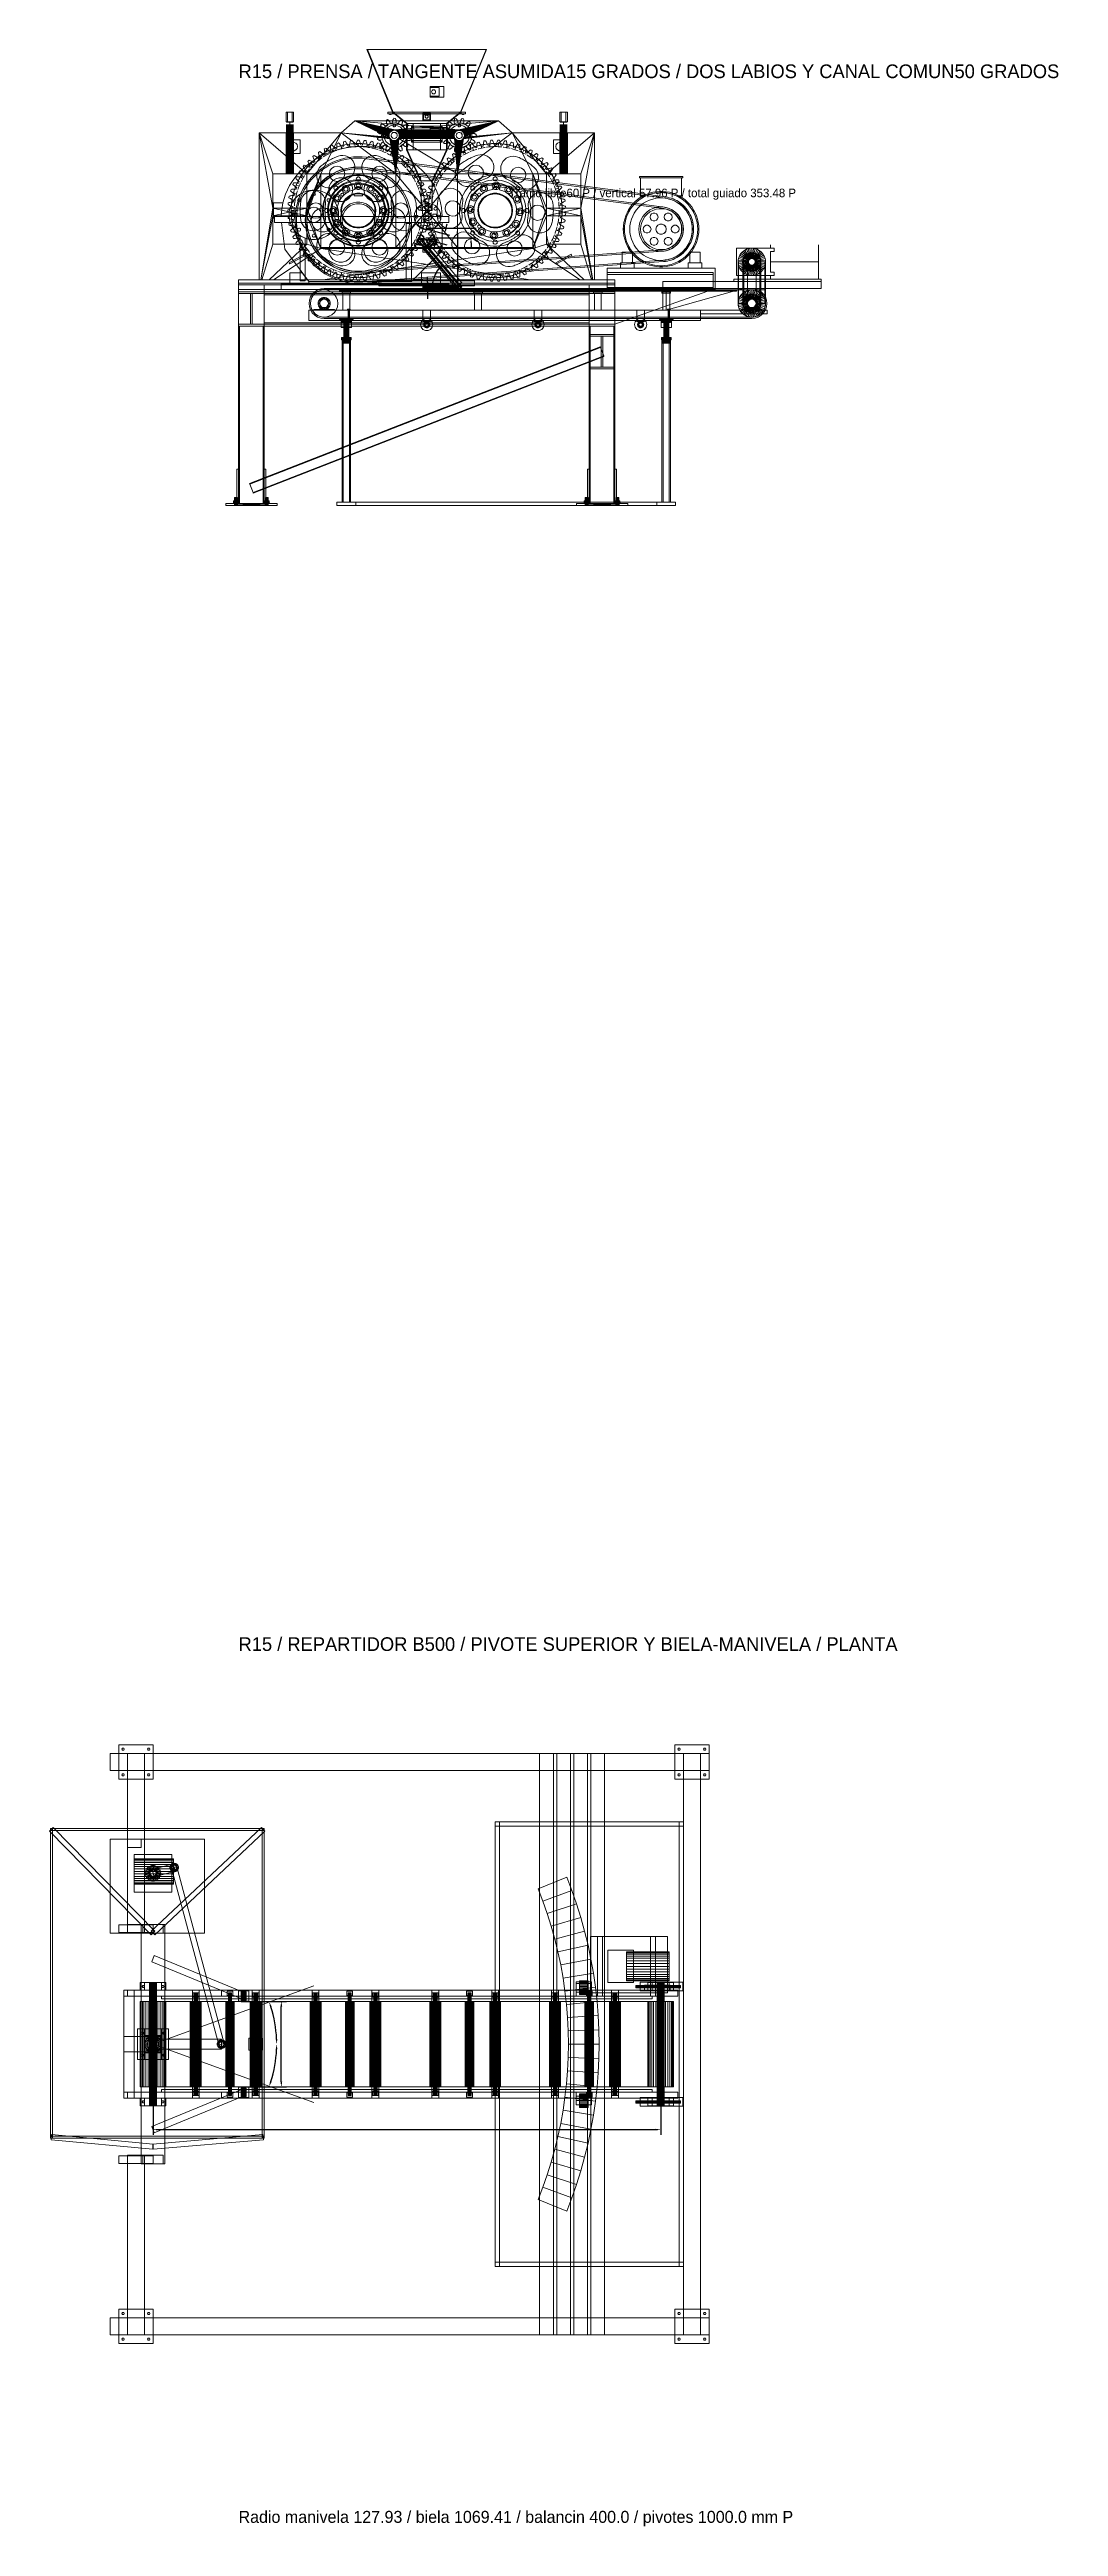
# Model space of a CAD drawing. Header units: millimetres. Extents: x -191664 to 191490, y -197311 to 10263.
# Drawn here: x -1105 to 4792, y -197311 to -182823 of the extents above; entities that cross this region are included whole.
import ezdxf

# ---------------------------------------------------------------- set-up
doc = ezdxf.new("R2010")
doc.units = ezdxf.units.MM
for name, color, linetype, lineweight in [('R15_BARRIDO_REFERENCIA_P', 8, 'Continuous', 0), ('R15_COTAS_TRANSPORTE_P', 1, 'Continuous', 0), ('R15_PRENSA_RECEPCION_P', 2, 'Continuous', 0), ('R15_REPARTIDOR_BIELA_MANIVELA_P', 3, 'Continuous', 0)]:
    doc.layers.add(name, color=color, linetype=linetype, lineweight=lineweight)
doc.dimstyles.new('PLANTA_20', dxfattribs={"dimtxt": 50, "dimasz": 30, "dimexe": 30, "dimexo": 16, "dimgap": 20, "dimtad": 1, "dimtih": 1, "dimtoh": 1, "dimdec": 1, "dimzin": 0, "dimdsep": 46, "dimcen": 0.09, "dimadec": 0, "dimazin": 0, "dimtfac": 1, "dimtdec": 4, "dimtofl": 0, "dimtmove": 0, "dimatfit": 3, "dimfxl": 1, "dimtolj": 1, "dimtzin": 0, "dimarcsym": 0})

msp = doc.modelspace()

# ---------------------------------------------------------------- texts
at = {"layer": 'R15_PRENSA_RECEPCION_P'}
for s, height, p in [('R15 / PRENSA / TANGENTE ASUMIDA15 GRADOS / DOS LABIOS Y CANAL COMUN50 GRADOS', 80, (0, -182990)), ('Tramo libre60 P / vertical 57.96 P / total guiado 353.48 P', 50, (1578.88, -183686.52))]:
    msp.add_text(s, height=height, dxfattribs=at).set_placement(p)
at = {"layer": 'R15_REPARTIDOR_BIELA_MANIVELA_P'}
for s, height, p in [('R15 / REPARTIDOR B500 / PIVOTE SUPERIOR Y BIELA-MANIVELA / PLANTA', 80, (0, -192190)), ('Radio manivela 127.93 / biela 1069.41 / balancin 400.0 / pivotes 1000.0 mm P', 70, (0, -197290))]:
    msp.add_text(s, height=height, dxfattribs=at).set_placement(p)

# ---------------------------------------------------------------- blocks, each defined once
blk = doc.blocks.new('*D134')
at = {"layer": 'Defpoints', "color": 0, "transparency": 16777216}
for p in [(-500, -194740), (2468, -194740), (2468, -194990)]:
    blk.add_point(p, dxfattribs=at)
at = {"layer": 'R15_COTAS_TRANSPORTE_P', "color": 0, "lineweight": -2, "transparency": 16777216}
for p, q in [((-500, -194756), (-500, -195020)), ((2468, -194756), (2468, -195020)), ((-470, -194990), (2438, -194990))]:
    blk.add_line(p, q, dxfattribs=at)
at = {"layer": 'R15_COTAS_TRANSPORTE_P', "color": 0, "transparency": 16777216}
for points in [[(-470, -194985), (-470, -194995), (-500, -194990)], [(2438, -194985), (2438, -194995), (2468, -194990)]]:
    blk.add_solid(points, dxfattribs=at)
blk = doc.blocks.new('*D135')
at = {"layer": 'Defpoints', "color": 0, "transparency": 16777216}
for p in [(0, -194240), (250, -194240), (0, -194740)]:
    blk.add_point(p, dxfattribs=at)
at = {"layer": 'R15_COTAS_TRANSPORTE_P', "color": 0, "lineweight": -2, "transparency": 16777216}
for p, q in [((16, -194240), (280, -194240)), ((250, -194710), (250, -194270)), ((16, -194740), (280, -194740))]:
    blk.add_line(p, q, dxfattribs=at)
at = {"layer": 'R15_COTAS_TRANSPORTE_P', "color": 0, "transparency": 16777216}
for points in [[(245, -194270), (255, -194270), (250, -194240)], [(245, -194710), (255, -194710), (250, -194740)]]:
    blk.add_solid(points, dxfattribs=at)
blk = doc.blocks.new('*D127')
at = {"layer": 'Defpoints', "color": 0, "transparency": 16777216}
for p in [(1079, -183867), (1079, -184220), (1279, -184220)]:
    blk.add_point(p, dxfattribs=at)
at = {"layer": 'R15_COTAS_TRANSPORTE_P', "color": 0, "lineweight": -2, "transparency": 16777216}
for p, q in [((1095, -183867), (1309, -183867)), ((1279, -183897), (1279, -184190)), ((1095, -184220), (1309, -184220))]:
    blk.add_line(p, q, dxfattribs=at)
at = {"layer": 'R15_COTAS_TRANSPORTE_P', "color": 0, "transparency": 16777216}
for points in [[(1274, -183897), (1284, -183897), (1279, -183867)], [(1274, -184190), (1284, -184190), (1279, -184220)]]:
    blk.add_solid(points, dxfattribs=at)
blk = doc.blocks.new('*D128')
at = {"layer": 'Defpoints', "color": 0, "transparency": 16777216}
for p in [(1063, -183924), (1079, -183867), (1189, -183958)]:
    blk.add_point(p, dxfattribs=at)
at = {"layer": 'R15_COTAS_TRANSPORTE_P', "color": 0, "lineweight": -2, "transparency": 16777216}
for p, q in [((1212, -183871), (1220, -183842)), ((1079, -183929), (1218, -183966)), ((1094, -183871), (1233, -183908)), ((1181, -183987), (1173, -184016))]:
    blk.add_line(p, q, dxfattribs=at)
at = {"layer": 'R15_COTAS_TRANSPORTE_P', "color": 0, "transparency": 16777216}
for points in [[(1176, -183986), (1186, -183988), (1189, -183958)], [(1207, -183870), (1217, -183872), (1204, -183900)]]:
    blk.add_solid(points, dxfattribs=at)
blk = doc.blocks.new('*D129')
at = {"layer": 'Defpoints', "color": 0, "transparency": 16777216}
for p in [(1079, -183867), (1079, -183924), (1359, -183924)]:
    blk.add_point(p, dxfattribs=at)
at = {"layer": 'R15_COTAS_TRANSPORTE_P', "color": 0, "lineweight": -2, "transparency": 16777216}
for p, q in [((1359, -183837), (1359, -183807)), ((1095, -183867), (1389, -183867)), ((1095, -183924), (1389, -183924)), ((1359, -183954), (1359, -183984))]:
    blk.add_line(p, q, dxfattribs=at)
at = {"layer": 'R15_COTAS_TRANSPORTE_P', "color": 0, "transparency": 16777216}
for points in [[(1354, -183837), (1364, -183837), (1359, -183867)], [(1354, -183954), (1364, -183954), (1359, -183924)]]:
    blk.add_solid(points, dxfattribs=at)
blk = doc.blocks.new('*D130')
at = {"layer": 'Defpoints', "color": 0, "transparency": 16777216}
for p in [(1105, -184220), (1305, -184212), (1305, -184220)]:
    blk.add_point(p, dxfattribs=at)
at = {"layer": 'R15_COTAS_TRANSPORTE_P', "color": 0, "lineweight": -2, "transparency": 16777216}
for p, q in [((1289, -184212), (1075, -184212)), ((1289, -184220), (1075, -184220)), ((1105, -184182), (1105, -184152)), ((1105, -184250), (1105, -184280))]:
    blk.add_line(p, q, dxfattribs=at)
at = {"layer": 'R15_COTAS_TRANSPORTE_P', "color": 0, "transparency": 16777216}
for points in [[(1100, -184182), (1110, -184182), (1105, -184212)], [(1100, -184250), (1110, -184250), (1105, -184220)]]:
    blk.add_solid(points, dxfattribs=at)
blk = doc.blocks.new('*D131')
at = {"layer": 'Defpoints', "color": 0, "transparency": 16777216}
for p in [(1100, -183968), (1105, -184212), (1140, -184163), (1305, -184212), (1305, -184212)]:
    blk.add_point(p, dxfattribs=at)
at = {"layer": 'R15_COTAS_TRANSPORTE_P', "color": 0, "lineweight": -2, "transparency": 16777216}
blk.add_arc((1305, -184212), 172, 140.0034, 169.9966, dxfattribs=at)
at = {"layer": 'R15_COTAS_TRANSPORTE_P', "color": 0, "transparency": 16777216}
for points in [[(1169, -184098), (1176, -184105), (1194, -184080)], [(1140, -184183), (1130, -184182), (1133, -184212)]]:
    blk.add_solid(points, dxfattribs=at)
blk = doc.blocks.new('*D132')
at = {"layer": 'Defpoints', "color": 0, "transparency": 16777216}
for p in [(-500, -194490), (-500, -194490), (500, -194490), (203, -194657), (440, -194832)]:
    blk.add_point(p, dxfattribs=at)
at = {"layer": 'R15_COTAS_TRANSPORTE_P', "color": 0, "lineweight": -2, "transparency": 16777216}
blk.add_arc((-500, -194490), 723, 342.3783, 357.6217, dxfattribs=at)
at = {"layer": 'R15_COTAS_TRANSPORTE_P', "color": 0, "transparency": 16777216}
for points in [[(217, -194520), (227, -194520), (223, -194490)], [(194, -194710), (184, -194707), (179, -194737)]]:
    blk.add_solid(points, dxfattribs=at)
blk = doc.blocks.new('*D133')
at = {"layer": 'Defpoints', "color": 0, "transparency": 16777216}
for p in [(440, -194148), (218, -194406), (-500, -194490), (-500, -194490), (500, -194490)]:
    blk.add_point(p, dxfattribs=at)
at = {"layer": 'R15_COTAS_TRANSPORTE_P', "color": 0, "lineweight": -2, "transparency": 16777216}
blk.add_arc((-500, -194490), 723, 2.3783, 17.6217, dxfattribs=at)
at = {"layer": 'R15_COTAS_TRANSPORTE_P', "color": 0, "transparency": 16777216}
for points in [[(184, -194273), (194, -194270), (179, -194243)], [(227, -194460), (217, -194460), (223, -194490)]]:
    blk.add_solid(points, dxfattribs=at)

# ---------------------------------------------------------------- dimensions: what is measured, and where the dimension line sits
at = {"layer": 'R15_COTAS_TRANSPORTE_P'}
for base, line1, line2, picture, middle in [((217.89, -194406.09), ((-500, -194490), (500, -194490)), ((-500, -194490), (439.69, -194147.98)), '*D133', (191490.46, -33543.69)), ((203.29, -194656.68), ((-500, -194490), (500, -194490)), ((-500, -194490), (439.69, -194832.02)), '*D132', (-191664.11, -34001.98)), ((1139.8, -184162.66), ((1304.62, -184212), (1104.62, -184212)), ((1304.62, -184212), (1100, -183968.15)), '*D131', (-166426.35, -78863.51))]:
    dim = msp.add_angular_dim_2l(base=base, line1=line1, line2=line2, dimstyle='PLANTA_20', dxfattribs=at)
    dim.commit()
    dim.dimension.update_dxf_attribs({"geometry": picture, "text_midpoint": middle})
for p1, p2, distance, picture, middle in [((1078.88, -183866.52), (1063.36, -183924.48), 130, '*D128', (1196.69, -183929.15)), ((1078.88, -183866.52), (1078.88, -183924.48), 280, '*D129', (1358.88, -183895.5)), ((1078.88, -183866.52), (1078.88, -184220), 200, '*D127', (1278.88, -184043.26)), ((1304.62, -184212), (1304.62, -184220), -200, '*D130', (1104.62, -184216)), ((0, -194740), (0, -194240), -250, '*D135', (250, -194490)), ((-500, -194740), (2467.89, -194740), -250, '*D134', (983.94, -194990))]:
    dim = msp.add_aligned_dim(p1=p1, p2=p2, distance=distance, text='<> P', dimstyle='PLANTA_20', dxfattribs=at)
    dim.commit()
    dim.dimension.update_dxf_attribs({"geometry": picture, "text_midpoint": middle})

# ---------------------------------------------------------------- linework, layer by layer
at = {"layer": 'R15_BARRIDO_REFERENCIA_P'}
for q in [(439.69, -194147.98), (439.69, -194832.02)]:
    msp.add_line((-500, -194490), q, dxfattribs=at)
at = {"layer": 'R15_PRENSA_RECEPCION_P', "color": 253, "true_color": 0xa8b8bb}
for p, q in [((1450, -182822.75), (750, -182822.75)), ((750, -182822.75), (900, -183190)), ((750, -182822.75), (753, -182822.75)), ((903, -183190), (753, -182822.75)), ((1297, -183190), (1447, -182822.75)), ((1300, -183190), (1450, -182822.75)), ((1450, -182822.75), (1447, -182822.75)), ((900, -183190), (1300, -183190)), ((900, -183190), (903, -183190)), ((1300, -183190), (1297, -183190))]:
    msp.add_line(p, q, dxfattribs=at)
at = {"layer": 'R15_PRENSA_RECEPCION_P', "color": 252, "true_color": 0x78909c}
for p, q in [((1120, -183038), (1200, -183038)), ((1120, -183038), (1120, -183102)), ((1120, -183102), (1200, -183102)), ((1200, -183102), (1200, -183038)), ((1120, -183278), (1200, -183278)), ((1120, -183278), (1120, -183342)), ((1120, -183342), (1200, -183342)), ((1200, -183342), (1200, -183278))]:
    msp.add_line(p, q, dxfattribs=at)
at = {"layer": 'R15_PRENSA_RECEPCION_P', "color": 43, "true_color": 0xdfaa46}
for p, q in [((1120, -183045), (1172, -183045)), ((1120, -183045), (1120, -183095)), ((1120, -183095), (1172, -183095)), ((1172, -183095), (1172, -183045))]:
    msp.add_line(p, q, dxfattribs=at)
at = {"layer": 'R15_PRENSA_RECEPCION_P', "color": 9, "true_color": 0xb7c1c4}
for p, q in [((1128.91, -183065.41), (1128, -183070)), ((1128, -183070), (1128.91, -183074.59)), ((1131.51, -183061.51), (1128.91, -183065.41)), ((1128.91, -183074.59), (1131.51, -183078.49)), ((1135.41, -183058.91), (1131.51, -183061.51)), ((1131.51, -183078.49), (1135.41, -183081.09)), ((1140, -183058), (1135.41, -183058.91)), ((1135.41, -183081.09), (1140, -183082)), ((1144.59, -183058.91), (1140, -183058)), ((1140, -183082), (1144.59, -183081.09)), ((1148.49, -183061.51), (1144.59, -183058.91)), ((1144.59, -183081.09), (1148.49, -183078.49)), ((1151.09, -183065.41), (1148.49, -183061.51)), ((1148.49, -183078.49), (1151.09, -183074.59)), ((1152, -183070), (1151.09, -183065.41)), ((1151.09, -183074.59), (1152, -183070)), ((1128.91, -183305.41), (1128, -183310)), ((1128, -183310), (1128.91, -183314.59)), ((1131.51, -183301.51), (1128.91, -183305.41)), ((1128.91, -183314.59), (1131.51, -183318.49)), ((1135.41, -183298.91), (1131.51, -183301.51)), ((1131.51, -183318.49), (1135.41, -183321.09)), ((1140, -183298), (1135.41, -183298.91)), ((1135.41, -183321.09), (1140, -183322)), ((1144.59, -183298.91), (1140, -183298)), ((1140, -183322), (1144.59, -183321.09)), ((1148.49, -183301.51), (1144.59, -183298.91)), ((1144.59, -183321.09), (1148.49, -183318.49)), ((1151.09, -183305.41), (1148.49, -183301.51)), ((1148.49, -183318.49), (1151.09, -183314.59)), ((1152, -183310), (1151.09, -183305.41)), ((1151.09, -183314.59), (1152, -183310))]:
    msp.add_line(p, q, dxfattribs=at)
at = {"layer": 'R15_PRENSA_RECEPCION_P', "color": 9, "true_color": 0xb9c3c2}
for p, q in [((278, -183190), (322, -183190)), ((278, -183190), (278, -183245)), ((278, -183245), (322, -183245)), ((282.8, -183263.5), (278.55, -183263.5)), ((282.8, -183266), (278.55, -183266)), ((282.8, -183270.5), (278.55, -183270.5)), ((282.8, -183273), (278.55, -183273)), ((282.8, -183277.5), (278.55, -183277.5)), ((284.36, -183247), (280.5, -183247)), ((284.36, -183263.5), (280.5, -183263.5)), ((284.36, -183266), (280.5, -183266)), ((284.36, -183270.5), (280.5, -183270.5)), ((284.36, -183273), (280.5, -183273)), ((284.36, -183277.5), (280.5, -183277.5)), ((290.45, -183263.5), (282.8, -183263.5)), ((290.45, -183266), (282.8, -183266)), ((290.45, -183270.5), (282.8, -183270.5)), ((290.45, -183273), (282.8, -183273)), ((290.45, -183277.5), (282.8, -183277.5)), ((291.32, -183247), (284.36, -183247)), ((291.32, -183263.5), (284.36, -183263.5)), ((291.32, -183266), (284.36, -183266)), ((291.32, -183270.5), (284.36, -183270.5)), ((291.32, -183273), (284.36, -183273)), ((291.32, -183277.5), (284.36, -183277.5)), ((286, -183190), (314, -183190)), ((286, -183190), (286, -183245)), ((286, -183245), (314, -183245)), ((300, -183263.5), (290.45, -183263.5)), ((300, -183266), (290.45, -183266)), ((300, -183270.5), (290.45, -183270.5)), ((300, -183273), (290.45, -183273)), ((300, -183277.5), (290.45, -183277.5)), ((300, -183247), (291.32, -183247)), ((300, -183263.5), (291.32, -183263.5)), ((300, -183266), (291.32, -183266)), ((300, -183270.5), (291.32, -183270.5)), ((300, -183273), (291.32, -183273)), ((300, -183277.5), (291.32, -183277.5)), ((300, -183247), (300, -183263.5)), ((300, -183247), (308.68, -183247)), ((300, -183263.5), (300, -183266)), ((300, -183263.5), (309.55, -183263.5)), ((300, -183263.5), (308.68, -183263.5)), ((300, -183266), (300, -183270.5)), ((300, -183266), (308.68, -183266)), ((300, -183266), (309.55, -183266)), ((300, -183270.5), (300, -183273)), ((300, -183270.5), (308.68, -183270.5)), ((300, -183270.5), (309.55, -183270.5)), ((300, -183273), (300, -183277.5)), ((300, -183273), (308.68, -183273)), ((300, -183273), (309.55, -183273)), ((300, -183277.5), (300, -183280)), ((300, -183277.5), (308.68, -183277.5)), ((300, -183277.5), (309.55, -183277.5)), ((308.68, -183247), (315.64, -183247)), ((308.68, -183263.5), (315.64, -183263.5)), ((308.68, -183266), (315.64, -183266)), ((308.68, -183270.5), (315.64, -183270.5)), ((308.68, -183273), (315.64, -183273)), ((308.68, -183277.5), (315.64, -183277.5)), ((309.55, -183263.5), (317.2, -183263.5)), ((309.55, -183266), (317.2, -183266)), ((309.55, -183270.5), (317.2, -183270.5)), ((309.55, -183273), (317.2, -183273)), ((309.55, -183277.5), (317.2, -183277.5)), ((314, -183190), (314, -183245)), ((315.64, -183247), (319.5, -183247)), ((315.64, -183263.5), (319.5, -183263.5)), ((315.64, -183266), (319.5, -183266)), ((315.64, -183270.5), (319.5, -183270.5)), ((315.64, -183273), (319.5, -183273)), ((315.64, -183277.5), (319.5, -183277.5)), ((317.2, -183263.5), (321.45, -183263.5)), ((317.2, -183266), (321.45, -183266)), ((317.2, -183270.5), (321.45, -183270.5)), ((317.2, -183273), (321.45, -183273)), ((317.2, -183277.5), (321.45, -183277.5)), ((322, -183190), (322, -183245)), ((680, -183240), (600, -183310)), ((680, -183240), (878.42, -183334.63)), ((877.63, -183331.49), (680, -183240)), ((877.16, -183328.28), (680, -183240)), ((877, -183325.05), (680, -183240)), ((877.16, -183321.82), (680, -183240)), ((877.63, -183318.61), (680, -183240)), ((878.42, -183315.47), (680, -183240)), ((879.51, -183312.42), (680, -183240)), ((880.9, -183309.49), (680, -183240)), ((882.56, -183306.72), (680, -183240)), ((884.49, -183304.11), (680, -183240)), ((886.67, -183301.72), (680, -183240)), ((889.07, -183299.54), (680, -183240)), ((891.67, -183297.61), (680, -183240)), ((894.44, -183295.95), (680, -183240)), ((897.37, -183294.56), (680, -183240)), ((900.42, -183293.47), (680, -183240)), ((903.56, -183292.68), (680, -183240)), ((906.77, -183292.21), (680, -183240)), ((910, -183292.05), (680, -183240)), ((913.23, -183292.21), (680, -183240)), ((680, -183240), (1286.77, -183292.21)), ((1520, -183240), (680, -183240)), ((680, -183240), (1283.56, -183292.68)), ((830.27, -183264.7), (835.09, -183258.8)), ((831.16, -183267.21), (830.27, -183264.7)), ((832.16, -183269.63), (831.16, -183267.21)), ((833.25, -183271.93), (832.16, -183269.63)), ((834.45, -183274.12), (833.25, -183271.93)), ((835.75, -183276.17), (834.45, -183274.12)), ((835.09, -183258.8), (837.74, -183259.18)), ((837.16, -183278.08), (835.75, -183276.17)), ((837.74, -183259.18), (840.3, -183259.68)), ((840.3, -183259.68), (842.77, -183260.3)), ((842.77, -183260.3), (845.15, -183261.05)), ((845.15, -183261.05), (847.42, -183261.92)), ((845.91, -183288.05), (857.67, -183272.72)), ((847.42, -183261.92), (849.57, -183262.92)), ((849.57, -183262.92), (851.57, -183264.08)), ((851.57, -183264.08), (853.36, -183265.45)), ((853.36, -183265.45), (860.49, -183272.95)), ((857.67, -183272.72), (873, -183260.96)), ((860.49, -183272.95), (871.77, -183264.18)), ((861.91, -183289.16), (875.36, -183276.06)), ((863.9, -183243.89), (863.91, -183241.34)), ((864.03, -183246.38), (863.9, -183243.89)), ((863.91, -183241.34), (864.06, -183238.73)), ((864.31, -183248.8), (864.03, -183246.38)), ((864.06, -183238.73), (864.35, -183236.08)), ((864.76, -183251.13), (864.31, -183248.8)), ((864.35, -183236.08), (871.25, -183232.86)), ((865.38, -183253.35), (864.76, -183251.13)), ((866.27, -183255.42), (865.38, -183253.35)), ((871.77, -183264.18), (866.27, -183255.42)), ((871.25, -183232.86), (873.47, -183234.35)), ((873, -183260.96), (890.85, -183253.57)), ((873.47, -183234.35), (875.56, -183235.91)), ((875.36, -183276.06), (892.19, -183267.75)), ((875.56, -183235.91), (877.52, -183237.55)), ((877.52, -183237.55), (879.34, -183239.25)), ((879.34, -183239.25), (881.01, -183241.02)), ((881.01, -183241.02), (882.51, -183242.86)), ((882.51, -183242.86), (883.81, -183244.77)), ((883.81, -183244.77), (884.83, -183246.78)), ((884.83, -183246.78), (887.99, -183256.63)), ((887.99, -183256.63), (901.97, -183253.63)), ((890.85, -183253.57), (910, -183251.05)), ((892.19, -183267.75), (910.77, -183265.05)), ((900.81, -183243.34), (900.91, -183241.1)), ((901.97, -183253.63), (900.81, -183243.34)), ((900.91, -183241.1), (901.31, -183238.82)), ((901.31, -183238.82), (901.92, -183236.53)), ((901.92, -183236.53), (902.72, -183234.23)), ((902.79, -183263.58), (902, -183267.05)), ((902, -183267.05), (902.79, -183270.52)), ((902.72, -183234.23), (903.68, -183231.93)), ((905.01, -183260.8), (902.79, -183263.58)), ((902.79, -183270.52), (905.01, -183273.3)), ((903.68, -183231.93), (904.8, -183229.64)), ((904.8, -183229.64), (906.06, -183227.35)), ((908.22, -183259.25), (905.01, -183260.8)), ((905.01, -183273.3), (908.22, -183274.85)), ((906.06, -183227.35), (907.47, -183225.08)), ((907.47, -183225.08), (915.09, -183225.18)), ((911.78, -183259.25), (908.22, -183259.25)), ((908.22, -183274.85), (911.78, -183274.85)), ((910, -183251.05), (929.15, -183253.57)), ((910.77, -183265.05), (929.27, -183268.23)), ((914.99, -183260.8), (911.78, -183259.25)), ((911.78, -183274.85), (914.99, -183273.3)), ((1520, -183240), (913.23, -183292.21)), ((917.21, -183263.58), (914.99, -183260.8)), ((914.99, -183273.3), (917.21, -183270.52)), ((915.09, -183225.18), (916.44, -183227.48)), ((916.44, -183227.48), (917.65, -183229.8)), ((1520, -183240), (916.44, -183292.68)), ((918, -183267.05), (917.21, -183263.58)), ((917.21, -183270.52), (918, -183267.05)), ((917.65, -183229.8), (918.71, -183232.12)), ((918.71, -183232.12), (919.61, -183234.45)), ((919.61, -183234.45), (920.34, -183236.76)), ((921.28, -183243.6), (919.86, -183253.85)), ((919.86, -183253.85), (933.75, -183257.21)), ((920.34, -183236.76), (920.9, -183239.07)), ((920.9, -183239.07), (921.24, -183241.36)), ((921.24, -183241.36), (921.28, -183243.6)), ((929.15, -183253.57), (947, -183260.96)), ((929.27, -183268.23), (945.89, -183276.96)), ((933.75, -183257.21), (937.17, -183247.45)), ((937.17, -183247.45), (938.24, -183245.46)), ((938.24, -183245.46), (939.58, -183243.59)), ((939.58, -183243.59), (941.13, -183241.79)), ((941.13, -183241.79), (942.84, -183240.06)), ((942.84, -183240.06), (944.71, -183238.41)), ((944.71, -183238.41), (946.71, -183236.83)), ((945.89, -183276.96), (958.99, -183290.41)), ((946.71, -183236.83), (948.84, -183235.32)), ((947, -183260.96), (962.33, -183272.72)), ((948.84, -183235.32), (951.1, -183233.89)), ((955.5, -183256.56), (949.78, -183265.18)), ((949.78, -183265.18), (960.83, -183274.24)), ((951.1, -183233.89), (957.92, -183237.28)), ((956.44, -183254.52), (955.5, -183256.56)), ((957.12, -183252.31), (956.44, -183254.52)), ((957.62, -183249.99), (957.12, -183252.31)), ((957.97, -183247.59), (957.62, -183249.99)), ((957.92, -183237.28), (958.13, -183239.94)), ((958.16, -183245.1), (957.97, -183247.59)), ((958.13, -183239.94), (958.22, -183242.55)), ((958.22, -183242.55), (958.16, -183245.1)), ((960.83, -183274.24), (968.15, -183266.92)), ((962.33, -183272.72), (974.09, -183288.05)), ((968.15, -183266.92), (969.97, -183265.6)), ((969.97, -183265.6), (972, -183264.49)), ((972, -183264.49), (974.17, -183263.54)), ((974.17, -183263.54), (976.47, -183262.73)), ((976.47, -183262.73), (978.86, -183262.05)), ((978.86, -183262.05), (981.35, -183261.49)), ((981.35, -183261.49), (983.93, -183261.06)), ((983.93, -183261.06), (986.58, -183260.74)), ((986.83, -183276.07), (985.47, -183278.09)), ((986.58, -183260.74), (991.25, -183266.76)), ((988.08, -183273.92), (986.83, -183276.07)), ((989.24, -183271.64), (988.08, -183273.92)), ((990.3, -183269.25), (989.24, -183271.64)), ((991.25, -183266.76), (990.3, -183269.25)), ((1223.75, -183250.14), (1229.65, -183245.32)), ((1224.13, -183252.79), (1223.75, -183250.14)), ((1224.63, -183255.35), (1224.13, -183252.79)), ((1225.25, -183257.82), (1224.63, -183255.35)), ((1226, -183260.2), (1225.25, -183257.82)), ((1225.91, -183288.05), (1237.67, -183272.72)), ((1226.87, -183262.47), (1226, -183260.2)), ((1227.87, -183264.62), (1226.87, -183262.47)), ((1229.03, -183266.62), (1227.87, -183264.62)), ((1230.4, -183268.41), (1229.03, -183266.62)), ((1229.13, -183286.82), (1237.9, -183275.54)), ((1229.65, -183245.32), (1232.16, -183246.21)), ((1237.9, -183275.54), (1230.4, -183268.41)), ((1232.16, -183246.21), (1234.58, -183247.21)), ((1234.58, -183247.21), (1236.88, -183248.3)), ((1236.88, -183248.3), (1239.07, -183249.5)), ((1237.67, -183272.72), (1253, -183260.96)), ((1239.07, -183249.5), (1241.12, -183250.8)), ((1241.12, -183250.8), (1243.03, -183252.21)), ((1243.03, -183252.21), (1244.76, -183253.74)), ((1244.76, -183253.74), (1246.24, -183255.44)), ((1246.24, -183255.44), (1251.75, -183264.2)), ((1247.98, -183282.22), (1263.28, -183271.33)), ((1251.75, -183264.2), (1264.54, -183257.83)), ((1253, -183260.96), (1270.85, -183253.57)), ((1260.24, -183243.65), (1260.27, -183241.28)), ((1260.42, -183245.96), (1260.24, -183243.65)), ((1260.27, -183241.28), (1260.47, -183238.86)), ((1260.88, -183248.16), (1260.42, -183245.96)), ((1260.47, -183238.86), (1260.83, -183236.39)), ((1260.83, -183236.39), (1261.35, -183233.89)), ((1264.54, -183257.83), (1260.88, -183248.16)), ((1261.35, -183233.89), (1262.01, -183231.36)), ((1262.01, -183231.36), (1262.82, -183228.82)), ((1262.82, -183228.82), (1270.22, -183227.03)), ((1263.28, -183271.33), (1281.18, -183265.7)), ((1270.22, -183227.03), (1272.1, -183228.92)), ((1270.85, -183253.57), (1290, -183251.05)), ((1272.1, -183228.92), (1273.84, -183230.87)), ((1273.84, -183230.87), (1275.44, -183232.86)), ((1275.44, -183232.86), (1276.89, -183234.89)), ((1276.89, -183234.89), (1278.18, -183236.95)), ((1278.18, -183236.95), (1279.28, -183239.05)), ((1279.28, -183239.05), (1280.18, -183241.18)), ((1280.18, -183241.18), (1280.78, -183243.35)), ((1280.78, -183243.35), (1281.94, -183253.63)), ((1281.18, -183265.7), (1299.96, -183265.88)), ((1281.94, -183253.63), (1296.23, -183253.45)), ((1282.79, -183263.58), (1282, -183267.05)), ((1282, -183267.05), (1282.79, -183270.52)), ((1285.01, -183260.8), (1282.79, -183263.58)), ((1282.79, -183270.52), (1285.01, -183273.3)), ((1288.22, -183259.25), (1285.01, -183260.8)), ((1285.01, -183273.3), (1288.22, -183274.85)), ((1520, -183240), (1286.77, -183292.21)), ((1291.78, -183259.25), (1288.22, -183259.25)), ((1288.22, -183274.85), (1291.78, -183274.85)), ((1520, -183240), (1290, -183292.05)), ((1290, -183251.05), (1309.15, -183253.57)), ((1294.99, -183260.8), (1291.78, -183259.25)), ((1291.78, -183274.85), (1294.99, -183273.3)), ((1520, -183240), (1293.23, -183292.21)), ((1297.21, -183263.58), (1294.99, -183260.8)), ((1294.99, -183273.3), (1297.21, -183270.52)), ((1296.23, -183253.45), (1297.13, -183243.14)), ((1520, -183240), (1296.44, -183292.68)), ((1297.13, -183243.14), (1297.67, -183240.95)), ((1298, -183267.05), (1297.21, -183263.58)), ((1297.21, -183270.52), (1298, -183267.05)), ((1297.67, -183240.95), (1298.51, -183238.8)), ((1298.51, -183238.8), (1299.56, -183236.68)), ((1299.56, -183236.68), (1300.79, -183234.58)), ((1520, -183240), (1299.58, -183293.47)), ((1299.96, -183265.88), (1317.75, -183271.85)), ((1300.79, -183234.58), (1302.19, -183232.52)), ((1302.19, -183232.52), (1303.74, -183230.49)), ((1520, -183240), (1302.63, -183294.56)), ((1303.74, -183230.49), (1305.43, -183228.5)), ((1305.43, -183228.5), (1307.26, -183226.55)), ((1520, -183240), (1305.56, -183295.95)), ((1307.26, -183226.55), (1314.71, -183228.15)), ((1520, -183240), (1308.33, -183297.61)), ((1309.15, -183253.57), (1327, -183260.96)), ((1520, -183240), (1310.93, -183299.54)), ((1520, -183240), (1313.33, -183301.72)), ((1317.14, -183247.44), (1313.73, -183257.2)), ((1313.73, -183257.2), (1326.68, -183263.24)), ((1314.71, -183228.15), (1315.58, -183230.68)), ((1520, -183240), (1315.51, -183304.11)), ((1315.58, -183230.68), (1316.31, -183233.19)), ((1316.31, -183233.19), (1316.88, -183235.67)), ((1316.88, -183235.67), (1317.31, -183238.13)), ((1317.54, -183245.22), (1317.14, -183247.44)), ((1317.31, -183238.13), (1317.57, -183240.54)), ((1520, -183240), (1317.44, -183306.72)), ((1317.66, -183242.91), (1317.54, -183245.22)), ((1317.57, -183240.54), (1317.66, -183242.91)), ((1317.75, -183271.85), (1332.83, -183283.03)), ((1520, -183240), (1319.1, -183309.49)), ((1520, -183240), (1320.49, -183312.42)), ((1520, -183240), (1321.58, -183334.63)), ((1520, -183240), (1321.58, -183315.47)), ((1520, -183240), (1322.37, -183331.49)), ((1520, -183240), (1322.37, -183318.61)), ((1520, -183240), (1322.84, -183328.28)), ((1520, -183240), (1322.84, -183321.82)), ((1520, -183240), (1323, -183325.05)), ((1326.68, -183263.24), (1331.96, -183254.34)), ((1327, -183260.96), (1342.33, -183272.72)), ((1331.96, -183254.34), (1333.39, -183252.61)), ((1333.39, -183252.61), (1335.09, -183251.03)), ((1335.09, -183251.03), (1336.96, -183249.58)), ((1336.96, -183249.58), (1338.98, -183248.22)), ((1338.98, -183248.22), (1341.13, -183246.97)), ((1348.13, -183266.9), (1340.81, -183274.22)), ((1340.81, -183274.22), (1349.87, -183285.27)), ((1341.13, -183246.97), (1343.41, -183245.81)), ((1342.33, -183272.72), (1354.09, -183288.05)), ((1343.41, -183245.81), (1345.8, -183244.75)), ((1345.8, -183244.75), (1348.29, -183243.8)), ((1349.45, -183265.08), (1348.13, -183266.9)), ((1348.29, -183243.8), (1354.3, -183248.47)), ((1350.56, -183263.05), (1349.45, -183265.08)), ((1351.51, -183260.88), (1350.56, -183263.05)), ((1352.32, -183258.58), (1351.51, -183260.88)), ((1353, -183256.19), (1352.32, -183258.58)), ((1353.56, -183253.7), (1353, -183256.19)), ((1353.99, -183251.12), (1353.56, -183253.7)), ((1354.3, -183248.47), (1353.99, -183251.12)), ((1362.74, -183277.93), (1365.06, -183277.43)), ((1365.06, -183277.43), (1367.46, -183277.08)), ((1367.46, -183277.08), (1369.95, -183276.89)), ((1369.95, -183276.89), (1372.5, -183276.83)), ((1372.5, -183276.83), (1375.11, -183276.92)), ((1375.11, -183276.92), (1377.77, -183277.13)), ((1377.77, -183277.13), (1381.16, -183283.95)), ((1600, -183310), (1520, -183240)), ((1878, -183190), (1922, -183190)), ((1878, -183190), (1878, -183245)), ((1878, -183245), (1922, -183245)), ((1882.8, -183263.5), (1878.55, -183263.5)), ((1882.8, -183266), (1878.55, -183266)), ((1882.8, -183270.5), (1878.55, -183270.5)), ((1882.8, -183273), (1878.55, -183273)), ((1882.8, -183277.5), (1878.55, -183277.5)), ((1884.36, -183247), (1880.5, -183247)), ((1884.36, -183263.5), (1880.5, -183263.5)), ((1884.36, -183266), (1880.5, -183266)), ((1884.36, -183270.5), (1880.5, -183270.5)), ((1884.36, -183273), (1880.5, -183273)), ((1884.36, -183277.5), (1880.5, -183277.5)), ((1890.45, -183263.5), (1882.8, -183263.5)), ((1890.45, -183266), (1882.8, -183266)), ((1890.45, -183270.5), (1882.8, -183270.5)), ((1890.45, -183273), (1882.8, -183273)), ((1890.45, -183277.5), (1882.8, -183277.5)), ((1891.32, -183247), (1884.36, -183247)), ((1891.32, -183263.5), (1884.36, -183263.5)), ((1891.32, -183266), (1884.36, -183266)), ((1891.32, -183270.5), (1884.36, -183270.5)), ((1891.32, -183273), (1884.36, -183273)), ((1891.32, -183277.5), (1884.36, -183277.5)), ((1886, -183190), (1914, -183190)), ((1886, -183190), (1886, -183245)), ((1886, -183245), (1914, -183245)), ((1900, -183263.5), (1890.45, -183263.5)), ((1900, -183266), (1890.45, -183266)), ((1900, -183270.5), (1890.45, -183270.5)), ((1900, -183273), (1890.45, -183273)), ((1900, -183277.5), (1890.45, -183277.5)), ((1900, -183247), (1891.32, -183247)), ((1900, -183263.5), (1891.32, -183263.5)), ((1900, -183266), (1891.32, -183266)), ((1900, -183270.5), (1891.32, -183270.5)), ((1900, -183273), (1891.32, -183273)), ((1900, -183277.5), (1891.32, -183277.5)), ((1900, -183247), (1900, -183263.5)), ((1900, -183247), (1908.68, -183247)), ((1900, -183263.5), (1900, -183266)), ((1900, -183263.5), (1909.55, -183263.5)), ((1900, -183263.5), (1908.68, -183263.5)), ((1900, -183266), (1900, -183270.5)), ((1900, -183266), (1908.68, -183266)), ((1900, -183266), (1909.55, -183266)), ((1900, -183270.5), (1900, -183273)), ((1900, -183270.5), (1908.68, -183270.5)), ((1900, -183270.5), (1909.55, -183270.5)), ((1900, -183273), (1900, -183277.5)), ((1900, -183273), (1908.68, -183273)), ((1900, -183273), (1909.55, -183273)), ((1900, -183277.5), (1900, -183280)), ((1900, -183277.5), (1908.68, -183277.5)), ((1900, -183277.5), (1909.55, -183277.5)), ((1908.68, -183247), (1915.64, -183247)), ((1908.68, -183263.5), (1915.64, -183263.5)), ((1908.68, -183266), (1915.64, -183266)), ((1908.68, -183270.5), (1915.64, -183270.5)), ((1908.68, -183273), (1915.64, -183273)), ((1908.68, -183277.5), (1915.64, -183277.5)), ((1909.55, -183263.5), (1917.2, -183263.5)), ((1909.55, -183266), (1917.2, -183266)), ((1909.55, -183270.5), (1917.2, -183270.5)), ((1909.55, -183273), (1917.2, -183273)), ((1909.55, -183277.5), (1917.2, -183277.5)), ((1914, -183190), (1914, -183245)), ((1915.64, -183247), (1919.5, -183247)), ((1915.64, -183263.5), (1919.5, -183263.5)), ((1915.64, -183266), (1919.5, -183266)), ((1915.64, -183270.5), (1919.5, -183270.5)), ((1915.64, -183273), (1919.5, -183273)), ((1915.64, -183277.5), (1919.5, -183277.5)), ((1917.2, -183263.5), (1921.45, -183263.5)), ((1917.2, -183266), (1921.45, -183266)), ((1917.2, -183270.5), (1921.45, -183270.5)), ((1917.2, -183273), (1921.45, -183273)), ((1917.2, -183277.5), (1921.45, -183277.5)), ((1922, -183190), (1922, -183245)), ((120, -183310), (400, -183550)), ((600, -183310), (120, -183310)), ((120, -183310), (200, -183550)), ((120, -183310), (200, -183750)), ((120, -183310), (120, -184170)), ((304.29, -183310), (120, -183310)), ((302.16, -183310), (120, -183310)), ((300, -183310), (120, -183310)), ((297.84, -183310), (120, -183310)), ((295.71, -183310), (120, -183310)), ((293.61, -183310), (120, -183310)), ((291.58, -183310), (120, -183310)), ((289.63, -183310), (120, -183310)), ((287.78, -183310), (120, -183310)), ((286.04, -183310), (120, -183310)), ((284.44, -183310), (120, -183310)), ((282.99, -183310), (120, -183310)), ((281.71, -183310), (120, -183310)), ((280.6, -183310), (120, -183310)), ((279.67, -183310), (120, -183310)), ((278.95, -183310), (120, -183310)), ((278.42, -183310), (120, -183310)), ((278.11, -183310), (120, -183310)), ((278, -183310), (120, -183310)), ((278, -183310), (278.11, -183550)), ((278, -183550), (278, -183310)), ((278, -183310), (278.11, -183310)), ((278.11, -183310), (278.42, -183550)), ((278.11, -183550), (278.11, -183310)), ((278.11, -183310), (278.42, -183310)), ((278.42, -183310), (278.95, -183550)), ((278.42, -183550), (278.42, -183310)), ((278.42, -183310), (278.95, -183310)), ((282.8, -183280), (278.55, -183280)), ((282.8, -183284.5), (278.55, -183284.5)), ((282.8, -183287), (278.55, -183287)), ((282.8, -183291.5), (278.55, -183291.5)), ((282.8, -183294), (278.55, -183294)), ((282.8, -183298.5), (278.55, -183298.5)), ((282.8, -183301), (278.55, -183301)), ((282.8, -183305.5), (278.55, -183305.5)), ((282.8, -183308), (278.55, -183308)), ((278.95, -183310), (279.67, -183550)), ((278.95, -183550), (278.95, -183310)), ((278.95, -183310), (279.67, -183310)), ((279.67, -183310), (280.6, -183550)), ((279.67, -183550), (279.67, -183310)), ((279.67, -183310), (280.6, -183310)), ((280.6, -183310), (279.67, -183550)), ((280, -183350), (280, -183430)), ((360, -183350), (280, -183350)), ((284.36, -183280), (280.5, -183280)), ((284.36, -183284.5), (280.5, -183284.5)), ((284.36, -183287), (280.5, -183287)), ((284.36, -183291.5), (280.5, -183291.5)), ((284.36, -183294), (280.5, -183294)), ((284.36, -183298.5), (280.5, -183298.5)), ((284.36, -183301), (280.5, -183301)), ((284.36, -183305.5), (280.5, -183305.5)), ((284.36, -183308), (280.5, -183308)), ((280.6, -183310), (281.71, -183550)), ((280.6, -183550), (280.6, -183310)), ((280.6, -183310), (281.71, -183310)), ((281.71, -183310), (282.99, -183550)), ((281.71, -183550), (281.71, -183310)), ((281.71, -183310), (282.99, -183310)), ((290.45, -183280), (282.8, -183280)), ((290.45, -183284.5), (282.8, -183284.5)), ((290.45, -183287), (282.8, -183287)), ((290.45, -183291.5), (282.8, -183291.5)), ((290.45, -183294), (282.8, -183294)), ((290.45, -183298.5), (282.8, -183298.5)), ((290.45, -183301), (282.8, -183301)), ((290.45, -183305.5), (282.8, -183305.5)), ((290.45, -183308), (282.8, -183308)), ((282.99, -183310), (284.44, -183550)), ((282.99, -183550), (282.99, -183310)), ((282.99, -183310), (284.44, -183310)), ((291.32, -183280), (284.36, -183280)), ((291.32, -183284.5), (284.36, -183284.5)), ((291.32, -183287), (284.36, -183287)), ((291.32, -183291.5), (284.36, -183291.5)), ((291.32, -183294), (284.36, -183294)), ((291.32, -183298.5), (284.36, -183298.5)), ((291.32, -183301), (284.36, -183301)), ((291.32, -183305.5), (284.36, -183305.5)), ((291.32, -183308), (284.36, -183308)), ((284.44, -183310), (284.44, -183550)), ((284.44, -183310), (286.04, -183550)), ((284.44, -183310), (286.04, -183310)), ((286.04, -183310), (286.04, -183550)), ((286.04, -183310), (287.78, -183550)), ((286.04, -183310), (287.78, -183310)), ((287.78, -183310), (287.78, -183550)), ((287.78, -183310), (289.63, -183550)), ((287.78, -183310), (289.63, -183310)), ((289.63, -183310), (287.78, -183550)), ((289.63, -183310), (289.63, -183550)), ((289.63, -183310), (291.58, -183550)), ((289.63, -183310), (291.58, -183310)), ((300, -183280), (290.45, -183280)), ((300, -183284.5), (290.45, -183284.5)), ((300, -183287), (290.45, -183287)), ((300, -183291.5), (290.45, -183291.5)), ((300, -183294), (290.45, -183294)), ((300, -183298.5), (290.45, -183298.5)), ((300, -183301), (290.45, -183301)), ((300, -183305.5), (290.45, -183305.5)), ((300, -183308), (290.45, -183308)), ((300, -183280), (291.32, -183280)), ((300, -183284.5), (291.32, -183284.5)), ((300, -183287), (291.32, -183287)), ((300, -183291.5), (291.32, -183291.5)), ((300, -183294), (291.32, -183294)), ((300, -183298.5), (291.32, -183298.5)), ((300, -183301), (291.32, -183301)), ((300, -183305.5), (291.32, -183305.5)), ((300, -183308), (291.32, -183308)), ((291.58, -183310), (291.58, -183550)), ((291.58, -183310), (293.61, -183550)), ((291.58, -183310), (293.61, -183310)), ((293.61, -183310), (293.61, -183550)), ((293.61, -183310), (295.71, -183550)), ((293.61, -183310), (295.71, -183310)), ((295, -183390), (297.48, -183379.15)), ((297.48, -183400.85), (295, -183390)), ((295.71, -183310), (295.71, -183550)), ((295.71, -183310), (297.84, -183550)), ((295.71, -183310), (297.84, -183310)), ((297.48, -183379.15), (304.41, -183370.45)), ((304.41, -183409.55), (297.48, -183400.85)), ((297.84, -183310), (297.84, -183550)), ((297.84, -183310), (300, -183550)), ((297.84, -183310), (300, -183310)), ((300, -183310), (297.84, -183550)), ((300, -183280), (300, -183284.5)), ((300, -183280), (308.68, -183280)), ((300, -183280), (309.55, -183280)), ((300, -183284.5), (300, -183287)), ((300, -183284.5), (308.68, -183284.5)), ((300, -183284.5), (309.55, -183284.5)), ((300, -183287), (300, -183291.5)), ((300, -183287), (308.68, -183287)), ((300, -183287), (309.55, -183287)), ((300, -183291.5), (300, -183294)), ((300, -183291.5), (308.68, -183291.5)), ((300, -183291.5), (309.55, -183291.5)), ((300, -183294), (300, -183298.5)), ((300, -183294), (308.68, -183294)), ((300, -183294), (309.55, -183294)), ((300, -183298.5), (300, -183301)), ((300, -183298.5), (308.68, -183298.5)), ((300, -183298.5), (309.55, -183298.5)), ((300, -183301), (300, -183305.5)), ((300, -183301), (308.68, -183301)), ((300, -183301), (309.55, -183301)), ((300, -183305.5), (300, -183308)), ((300, -183305.5), (308.68, -183305.5)), ((300, -183305.5), (309.55, -183305.5)), ((300, -183308), (300, -183480)), ((300, -183308), (309.55, -183308)), ((300, -183308), (308.68, -183308)), ((300, -183310), (300, -183550)), ((300, -183310), (302.16, -183550)), ((300, -183310), (302.16, -183310)), ((302.16, -183310), (302.16, -183550)), ((302.16, -183310), (304.29, -183550)), ((302.16, -183310), (304.29, -183310)), ((302.16, -183310), (600, -183310)), ((304.29, -183310), (304.29, -183550)), ((304.29, -183310), (306.39, -183550)), ((304.29, -183310), (306.39, -183310)), ((304.29, -183310), (600, -183310)), ((304.41, -183370.45), (314.44, -183365.63)), ((314.44, -183414.37), (304.41, -183409.55)), ((306.39, -183310), (306.39, -183550)), ((306.39, -183310), (308.42, -183550)), ((306.39, -183310), (308.42, -183310)), ((306.39, -183310), (600, -183310)), ((308.42, -183310), (308.42, -183550)), ((308.42, -183310), (310.37, -183550)), ((308.42, -183310), (310.37, -183310)), ((308.42, -183310), (600, -183310)), ((308.68, -183280), (315.64, -183280)), ((308.68, -183284.5), (315.64, -183284.5)), ((308.68, -183287), (315.64, -183287)), ((308.68, -183291.5), (315.64, -183291.5)), ((308.68, -183294), (315.64, -183294)), ((308.68, -183298.5), (315.64, -183298.5)), ((308.68, -183301), (315.64, -183301)), ((308.68, -183305.5), (315.64, -183305.5)), ((308.68, -183308), (315.64, -183308)), ((309.55, -183280), (317.2, -183280)), ((309.55, -183284.5), (317.2, -183284.5)), ((309.55, -183287), (317.2, -183287)), ((309.55, -183291.5), (317.2, -183291.5)), ((309.55, -183294), (317.2, -183294)), ((309.55, -183298.5), (317.2, -183298.5)), ((309.55, -183301), (317.2, -183301)), ((309.55, -183305.5), (317.2, -183305.5)), ((309.55, -183308), (317.2, -183308)), ((310.37, -183310), (310.37, -183550)), ((312.22, -183310), (310.37, -183550)), ((310.37, -183310), (312.22, -183310)), ((310.37, -183310), (600, -183310)), ((310.37, -183310), (312.22, -183550)), ((312.22, -183310), (312.22, -183550)), ((312.22, -183550), (313.96, -183310)), ((312.22, -183310), (313.96, -183310)), ((312.22, -183310), (600, -183310)), ((312.22, -183310), (313.96, -183550)), ((313.96, -183310), (313.96, -183550)), ((313.96, -183310), (315.56, -183550)), ((313.96, -183310), (315.56, -183310)), ((313.96, -183310), (600, -183310)), ((314.44, -183365.63), (325.56, -183365.63)), ((325.56, -183414.37), (314.44, -183414.37)), ((315.56, -183310), (315.56, -183550)), ((315.56, -183550), (317.01, -183310)), ((315.56, -183310), (317.01, -183310)), ((315.56, -183310), (600, -183310)), ((317.01, -183550), (315.56, -183310)), ((315.64, -183280), (319.5, -183280)), ((315.64, -183284.5), (319.5, -183284.5)), ((315.64, -183287), (319.5, -183287)), ((315.64, -183291.5), (319.5, -183291.5)), ((315.64, -183294), (319.5, -183294)), ((315.64, -183298.5), (319.5, -183298.5)), ((315.64, -183301), (319.5, -183301)), ((315.64, -183305.5), (319.5, -183305.5)), ((315.64, -183308), (319.5, -183308)), ((317.01, -183310), (317.01, -183550)), ((317.01, -183310), (318.29, -183550)), ((317.01, -183310), (318.29, -183310)), ((600, -183310), (317.01, -183310)), ((317.2, -183280), (321.45, -183280)), ((317.2, -183284.5), (321.45, -183284.5)), ((317.2, -183287), (321.45, -183287)), ((317.2, -183291.5), (321.45, -183291.5)), ((317.2, -183294), (321.45, -183294)), ((317.2, -183298.5), (321.45, -183298.5)), ((317.2, -183301), (321.45, -183301)), ((317.2, -183305.5), (321.45, -183305.5)), ((317.2, -183308), (321.45, -183308)), ((318.29, -183310), (319.4, -183550)), ((318.29, -183550), (318.29, -183310)), ((318.29, -183310), (319.4, -183310)), ((600, -183310), (318.29, -183310)), ((319.4, -183310), (319.4, -183550)), ((319.4, -183550), (320.33, -183310)), ((319.4, -183310), (320.33, -183310)), ((600, -183310), (319.4, -183310)), ((320.33, -183550), (319.4, -183310)), ((320.33, -183310), (320.33, -183550)), ((320.33, -183310), (321.05, -183550)), ((320.33, -183310), (321.05, -183310)), ((600, -183310), (320.33, -183310)), ((321.05, -183310), (321.05, -183550)), ((321.05, -183550), (321.58, -183310)), ((321.05, -183310), (321.58, -183310)), ((600, -183310), (321.05, -183310)), ((321.58, -183550), (321.05, -183310)), ((321.58, -183310), (321.58, -183550)), ((321.58, -183310), (321.89, -183550)), ((321.58, -183310), (321.89, -183310)), ((600, -183310), (321.58, -183310)), ((321.89, -183310), (321.89, -183550)), ((321.89, -183550), (322, -183310)), ((321.89, -183310), (322, -183310)), ((600, -183310), (321.89, -183310)), ((321.89, -183310), (322, -183550)), ((322, -183310), (322, -183550)), ((322, -183310), (600, -183310)), ((325.56, -183365.63), (335.59, -183370.45)), ((335.59, -183409.55), (325.56, -183414.37)), ((335.59, -183370.45), (342.52, -183379.15)), ((342.52, -183400.85), (335.59, -183409.55)), ((342.52, -183379.15), (345, -183390)), ((345, -183390), (342.52, -183400.85)), ((360, -183350), (360, -183430)), ((600, -183310), (400, -183550)), ((466.74, -183424.78), (474.94, -183419.3)), ((474.94, -183419.3), (479.21, -183422.13)), ((479.21, -183422.13), (483.33, -183425.05)), ((600, -183310), (480, -183550)), ((492.51, -183432.12), (509.64, -183422.04)), ((501.21, -183403.56), (509.91, -183398.91)), ((501.69, -183408.65), (501.21, -183403.56)), ((502.33, -183413.67), (501.69, -183408.65)), ((503.13, -183418.6), (502.33, -183413.67)), ((504.1, -183423.44), (503.13, -183418.6)), ((503.88, -183425.3), (511.82, -183420.84)), ((509.64, -183422.04), (527.26, -183412.84)), ((509.91, -183398.91), (513.88, -183402.14)), ((511.82, -183420.84), (518.27, -183417.39)), ((513.88, -183402.14), (517.7, -183405.45)), ((517.7, -183405.45), (521.36, -183408.86)), ((518.27, -183417.39), (521.87, -183415.53)), ((521.36, -183408.86), (524.84, -183412.35)), ((524.84, -183412.35), (528.14, -183415.95)), ((527.26, -183412.84), (545.31, -183404.54)), ((528.14, -183415.95), (531.22, -183419.66)), ((534.86, -183409.21), (531.18, -183410.94)), ((531.22, -183419.66), (540.12, -183415.45)), ((541.51, -183406.19), (534.86, -183409.21)), ((537.58, -183390.93), (537.6, -183385.81)), ((537.72, -183395.98), (537.58, -183390.93)), ((537.6, -183385.81), (546.71, -183382.04)), ((538.03, -183400.97), (537.72, -183395.98)), ((538.52, -183405.89), (538.03, -183400.97)), ((539.21, -183410.72), (538.52, -183405.89)), ((540.12, -183415.45), (539.21, -183410.72)), ((549.89, -183402.61), (541.51, -183406.19)), ((545.31, -183404.54), (563.77, -183397.17)), ((546.71, -183382.04), (550.34, -183385.64)), ((556.78, -183419.24), (548.36, -183422.72)), ((549.89, -183402.61), (558.35, -183399.22)), ((556.78, -183419.24), (549.89, -183402.61)), ((550.34, -183385.64), (553.82, -183389.31)), ((553.82, -183389.31), (557.13, -183393.06)), ((556.78, -183419.24), (565.2, -183415.75)), ((557.13, -183393.06), (560.25, -183396.88)), ((558.35, -183399.22), (565.19, -183396.64)), ((560.25, -183396.88), (563.18, -183400.79)), ((563.18, -183400.79), (565.88, -183404.78)), ((563.77, -183397.17), (582.57, -183390.74)), ((565.19, -183396.64), (569.01, -183395.27)), ((565.2, -183415.75), (571.95, -183412.96)), ((565.88, -183404.78), (575.16, -183401.46)), ((571.95, -183412.96), (575.7, -183411.4)), ((574.49, -183386.85), (574.67, -183381.85)), ((574.5, -183391.79), (574.49, -183386.85)), ((574.71, -183396.66), (574.5, -183391.79)), ((574.67, -183381.85), (575.02, -183376.81)), ((575.16, -183401.46), (574.71, -183396.66)), ((575.02, -183376.81), (575.55, -183371.72)), ((575.55, -183371.72), (584.98, -183368.86)), ((582.71, -183390.7), (578.84, -183391.93)), ((582.57, -183390.74), (601.68, -183385.27)), ((589.7, -183388.58), (582.71, -183390.7)), ((587.28, -183407.75), (583.36, -183408.8)), ((584.98, -183368.86), (588.25, -183372.8)), ((594.34, -183405.86), (587.28, -183407.75)), ((588.25, -183372.8), (591.35, -183376.79)), ((598.48, -183386.12), (589.7, -183388.58)), ((591.35, -183376.79), (594.27, -183380.85)), ((594.27, -183380.85), (597.01, -183384.96)), ((603.14, -183403.5), (594.34, -183405.86)), ((597.01, -183384.96), (599.54, -183389.13)), ((598.48, -183386.12), (607.31, -183383.86)), ((603.14, -183403.5), (598.48, -183386.12)), ((599.54, -183389.13), (601.84, -183393.37)), ((600, -183310), (879.51, -183337.68)), ((878.42, -183334.63), (600, -183310)), ((600, -183310), (920, -183550)), ((884.49, -183345.98), (600, -183310)), ((882.56, -183343.38), (600, -183310)), ((880.9, -183340.61), (600, -183310)), ((601.68, -183385.27), (621.04, -183380.78)), ((601.84, -183393.37), (611.39, -183390.98)), ((603.14, -183403.5), (611.94, -183401.14)), ((607.31, -183383.86), (614.43, -183382.2)), ((611.39, -183390.98), (611.42, -183386.16)), ((611.42, -183386.16), (611.68, -183381.28)), ((611.68, -183381.28), (612.16, -183376.37)), ((611.94, -183401.14), (619, -183399.25)), ((612.16, -183376.37), (612.83, -183371.41)), ((612.83, -183371.41), (613.67, -183366.43)), ((613.67, -183366.43), (614.7, -183361.42)), ((614.43, -183382.2), (618.39, -183381.33)), ((614.7, -183361.42), (624.37, -183359.49)), ((619, -183399.25), (622.91, -183398.2)), ((621.04, -183380.78), (640.6, -183377.27)), ((624.37, -183359.49), (627.23, -183363.73)), ((627.23, -183363.73), (629.92, -183368.01)), ((632.57, -183378.59), (628.57, -183379.31)), ((629.92, -183368.01), (632.43, -183372.33)), ((634.87, -183396.09), (630.85, -183396.62)), ((632.43, -183372.33), (634.75, -183376.69)), ((639.78, -183377.4), (632.57, -183378.59)), ((634.75, -183376.69), (636.86, -183381.09)), ((642.12, -183395.14), (634.87, -183396.09)), ((636.86, -183381.09), (638.73, -183385.54)), ((638.73, -183385.54), (648.48, -183384.09)), ((648.8, -183376.11), (639.78, -183377.4)), ((640.6, -183377.27), (660.32, -183374.76)), ((651.15, -183393.95), (642.12, -183395.14)), ((648.48, -183384.09), (648.98, -183379.3)), ((648.8, -183376.11), (657.85, -183375.02)), ((651.15, -183393.95), (648.8, -183376.11)), ((648.98, -183379.3), (649.72, -183374.47)), ((649.72, -183374.47), (650.67, -183369.63)), ((650.67, -183369.63), (651.82, -183364.76)), ((651.15, -183393.95), (660.18, -183392.76)), ((651.82, -183364.76), (653.16, -183359.89)), ((653.16, -183359.89), (654.66, -183355)), ((654.66, -183355), (664.48, -183354.03)), ((657.85, -183375.02), (665.12, -183374.3)), ((660.18, -183392.76), (667.43, -183391.81)), ((660.32, -183374.76), (680.13, -183373.25)), ((664.48, -183354.03), (666.91, -183358.53)), ((665.12, -183374.3), (669.17, -183373.96)), ((666.91, -183358.53), (669.17, -183363.06)), ((667.43, -183391.81), (671.45, -183391.28)), ((669.17, -183363.06), (671.25, -183367.6)), ((671.25, -183367.6), (673.13, -183372.17)), ((673.13, -183372.17), (674.8, -183376.75)), ((674.8, -183376.75), (676.22, -183381.36)), ((676.22, -183381.36), (686.06, -183380.88)), ((683.58, -183373.09), (679.53, -183373.28)), ((683.58, -183390.75), (679.53, -183390.75)), ((680.13, -183373.25), (700, -183372.75)), ((690.89, -183372.86), (683.58, -183373.09)), ((690.89, -183390.75), (683.58, -183390.75)), ((686.06, -183380.88), (687.03, -183376.15)), ((687.03, -183376.15), (688.24, -183371.43)), ((688.24, -183371.43), (689.66, -183366.7)), ((689.66, -183366.7), (691.29, -183361.97)), ((700, -183372.75), (690.89, -183372.86)), ((700, -183390.75), (690.89, -183390.75)), ((691.29, -183361.97), (693.09, -183357.25)), ((693.09, -183357.25), (695.07, -183352.53)), ((695.07, -183352.53), (704.93, -183352.53)), ((700, -183390.75), (700, -183372.75)), ((700, -183372.75), (709.11, -183372.86)), ((700, -183372.75), (719.87, -183373.25)), ((700, -183390.75), (709.11, -183390.75)), ((704.93, -183352.53), (706.91, -183357.25)), ((706.91, -183357.25), (708.71, -183361.97)), ((708.71, -183361.97), (710.34, -183366.7)), ((709.11, -183372.86), (716.42, -183373.09)), ((709.11, -183390.75), (716.42, -183390.75)), ((710.34, -183366.7), (711.76, -183371.43)), ((711.76, -183371.43), (712.97, -183376.15)), ((712.97, -183376.15), (713.94, -183380.88)), ((713.94, -183380.88), (723.78, -183381.36)), ((716.42, -183373.09), (720.47, -183373.28)), ((716.42, -183390.75), (720.47, -183390.75)), ((719.87, -183373.25), (739.68, -183374.76)), ((723.78, -183381.36), (725.2, -183376.75)), ((725.2, -183376.75), (726.87, -183372.17)), ((726.87, -183372.17), (728.75, -183367.6)), ((732.57, -183391.81), (728.55, -183391.28)), ((728.75, -183367.6), (730.83, -183363.06)), ((730.83, -183363.06), (733.09, -183358.53)), ((734.88, -183374.3), (730.83, -183373.96)), ((739.82, -183392.76), (732.57, -183391.81)), ((733.09, -183358.53), (735.52, -183354.03)), ((742.15, -183375.02), (734.88, -183374.3)), ((735.52, -183354.03), (745.34, -183355)), ((739.68, -183374.76), (759.4, -183377.27)), ((748.85, -183393.95), (739.82, -183392.76)), ((751.2, -183376.11), (742.15, -183375.02)), ((745.34, -183355), (746.84, -183359.89)), ((746.84, -183359.89), (748.18, -183364.76)), ((748.18, -183364.76), (749.33, -183369.63)), ((748.85, -183393.95), (751.2, -183376.11)), ((748.85, -183393.95), (757.88, -183395.14)), ((749.33, -183369.63), (750.28, -183374.47)), ((750.28, -183374.47), (751.02, -183379.3)), ((751.02, -183379.3), (751.52, -183384.09)), ((751.2, -183376.11), (760.22, -183377.4)), ((751.52, -183384.09), (761.27, -183385.54)), ((757.88, -183395.14), (765.13, -183396.09)), ((759.4, -183377.27), (778.96, -183380.78)), ((760.22, -183377.4), (767.43, -183378.59)), ((761.27, -183385.54), (763.14, -183381.09)), ((763.14, -183381.09), (765.25, -183376.69)), ((765.13, -183396.09), (769.15, -183396.62)), ((765.25, -183376.69), (767.57, -183372.33)), ((767.43, -183378.59), (771.43, -183379.31)), ((767.57, -183372.33), (770.08, -183368.01)), ((770.08, -183368.01), (772.77, -183363.73)), ((772.77, -183363.73), (775.63, -183359.49)), ((775.63, -183359.49), (785.3, -183361.42)), ((781, -183399.25), (777.09, -183398.2)), ((778.96, -183380.78), (798.32, -183385.27)), ((788.06, -183401.14), (781, -183399.25)), ((785.57, -183382.2), (781.61, -183381.33)), ((785.3, -183361.42), (786.33, -183366.43)), ((792.69, -183383.86), (785.57, -183382.2)), ((786.33, -183366.43), (787.17, -183371.41)), ((787.17, -183371.41), (787.84, -183376.37)), ((787.84, -183376.37), (788.32, -183381.28)), ((796.86, -183403.5), (788.06, -183401.14)), ((788.32, -183381.28), (788.58, -183386.16)), ((788.58, -183386.16), (788.61, -183390.98)), ((788.61, -183390.98), (798.16, -183393.37)), ((801.52, -183386.12), (792.69, -183383.86)), ((796.86, -183403.5), (801.52, -183386.12)), ((796.86, -183403.5), (805.66, -183405.86)), ((798.16, -183393.37), (800.46, -183389.13)), ((798.32, -183385.27), (817.43, -183390.74)), ((800.46, -183389.13), (802.99, -183384.96)), ((801.52, -183386.12), (810.3, -183388.58)), ((802.99, -183384.96), (805.73, -183380.85)), ((805.66, -183405.86), (812.72, -183407.75)), ((805.73, -183380.85), (808.65, -183376.79)), ((808.65, -183376.79), (811.75, -183372.8)), ((810.3, -183388.58), (817.29, -183390.7)), ((811.5, -183342.31), (813.45, -183340.48)), ((813.1, -183349.76), (811.5, -183342.31)), ((811.75, -183372.8), (815.02, -183368.86)), ((811.98, -183305.27), (813.77, -183297.87)), ((813.87, -183307.15), (811.98, -183305.27)), ((812.72, -183407.75), (816.64, -183408.8)), ((815.63, -183350.63), (813.1, -183349.76)), ((813.45, -183340.48), (815.44, -183338.79)), ((813.77, -183297.87), (816.31, -183297.06)), ((815.82, -183308.89), (813.87, -183307.15)), ((815.02, -183368.86), (824.45, -183371.72)), ((815.44, -183338.79), (817.47, -183337.24)), ((818.14, -183351.36), (815.63, -183350.63)), ((817.81, -183310.49), (815.82, -183308.89)), ((816.31, -183297.06), (818.84, -183296.4)), ((817.29, -183390.7), (821.16, -183391.93)), ((817.43, -183390.74), (836.23, -183397.17)), ((817.47, -183337.24), (819.53, -183335.84)), ((819.84, -183311.94), (817.81, -183310.49)), ((820.62, -183351.93), (818.14, -183351.36)), ((818.84, -183296.4), (821.34, -183295.88)), ((819.53, -183335.84), (821.63, -183334.61)), ((821.9, -183313.23), (819.84, -183311.94)), ((823.08, -183352.36), (820.62, -183351.93)), ((821.34, -183295.88), (823.81, -183295.52)), ((821.63, -183334.61), (823.75, -183333.56)), ((824, -183314.33), (821.9, -183313.23)), ((825.5, -183352.62), (823.08, -183352.36)), ((823.75, -183333.56), (825.9, -183332.72)), ((823.81, -183295.52), (826.23, -183295.32)), ((826.13, -183315.23), (824, -183314.33)), ((828.05, -183412.96), (824.3, -183411.4)), ((824.45, -183371.72), (824.98, -183376.81)), ((825.29, -183396.66), (824.84, -183401.46)), ((824.84, -183401.46), (834.12, -183404.78)), ((824.98, -183376.81), (825.33, -183381.85)), ((825.5, -183391.79), (825.29, -183396.66)), ((825.33, -183381.85), (825.51, -183386.85)), ((827.87, -183352.71), (825.5, -183352.62)), ((825.51, -183386.85), (825.5, -183391.79)), ((825.9, -183332.72), (828.09, -183332.18)), ((828.3, -183315.83), (826.13, -183315.23)), ((826.23, -183295.32), (828.6, -183295.29)), ((830.17, -183352.59), (827.87, -183352.71)), ((834.8, -183415.75), (828.05, -183412.96)), ((828.09, -183332.18), (838.4, -183331.28)), ((838.58, -183316.99), (828.3, -183315.83)), ((828.6, -183295.29), (830.91, -183295.47)), ((828.75, -183383.34), (829.7, -183380.85)), ((833.42, -183389.35), (828.75, -183383.34)), ((829.7, -183380.85), (830.76, -183378.46)), ((832.39, -183352.19), (830.17, -183352.59)), ((830.76, -183378.46), (831.92, -183376.18)), ((830.91, -183295.47), (833.11, -183295.93)), ((834.81, -183396.64), (830.99, -183395.27)), ((831.92, -183376.18), (833.17, -183374.03)), ((842.15, -183348.78), (832.39, -183352.19)), ((833.11, -183295.93), (842.78, -183299.59)), ((833.17, -183374.03), (834.53, -183372.01)), ((836.07, -183389.04), (833.42, -183389.35)), ((834.12, -183404.78), (836.82, -183400.79)), ((834.53, -183372.01), (835.98, -183370.14)), ((843.22, -183419.24), (834.8, -183415.75)), ((841.65, -183399.22), (834.81, -183396.64)), ((835.98, -183370.14), (837.56, -183368.44)), ((836, -183325.05), (838.52, -183305.9)), ((838.52, -183344.2), (836, -183325.05)), ((838.65, -183388.61), (836.07, -183389.04)), ((836.23, -183397.17), (854.69, -183404.54)), ((836.82, -183400.79), (839.75, -183396.88)), ((838.69, -183279.81), (837.16, -183278.08)), ((837.56, -183368.44), (839.29, -183367.01)), ((838.4, -183331.28), (838.58, -183316.99)), ((838.52, -183305.9), (845.91, -183288.05)), ((845.91, -183362.05), (838.52, -183344.2)), ((841.14, -183388.05), (838.65, -183388.61)), ((840.39, -183281.29), (838.69, -183279.81)), ((839.29, -183367.01), (848.19, -183361.73)), ((839.75, -183396.88), (842.87, -183393.06)), ((849.15, -183286.8), (840.39, -183281.29)), ((843.53, -183387.37), (841.14, -183388.05)), ((850.11, -183402.61), (841.65, -183399.22)), ((848.19, -183361.73), (842.15, -183348.78)), ((842.78, -183299.59), (849.15, -183286.8)), ((842.87, -183393.06), (846.18, -183389.31)), ((843.22, -183419.24), (850.11, -183402.61)), ((843.22, -183419.24), (851.64, -183422.72)), ((845.83, -183386.56), (843.53, -183387.37)), ((844, -183325.05), (844.79, -183321.58)), ((844.79, -183328.52), (844, -183325.05)), ((844.79, -183321.58), (847.01, -183318.8)), ((847.01, -183331.3), (844.79, -183328.52)), ((848, -183385.61), (845.83, -183386.56)), ((857.67, -183377.38), (845.91, -183362.05)), ((846.18, -183389.31), (849.66, -183385.64)), ((847.01, -183318.8), (850.22, -183317.25)), ((850.22, -183332.85), (847.01, -183331.3)), ((850.03, -183384.5), (848, -183385.61)), ((849.66, -183385.64), (853.29, -183382.04)), ((850, -183324.28), (853.18, -183305.78)), ((852.7, -183342.86), (850, -183324.28)), ((851.85, -183383.18), (850.03, -183384.5)), ((850.11, -183402.61), (858.49, -183406.19)), ((850.22, -183317.25), (853.78, -183317.25)), ((853.78, -183332.85), (850.22, -183332.85)), ((859.17, -183375.86), (851.85, -183383.18)), ((861.01, -183359.69), (852.7, -183342.86)), ((853.18, -183305.78), (861.91, -183289.16)), ((853.29, -183382.04), (862.4, -183385.81)), ((853.78, -183317.25), (856.99, -183318.8)), ((856.99, -183331.3), (853.78, -183332.85)), ((854.69, -183404.54), (872.74, -183412.84)), ((856.99, -183318.8), (859.21, -183321.58)), ((859.21, -183328.52), (856.99, -183331.3)), ((873, -183389.14), (857.67, -183377.38)), ((858.49, -183406.19), (865.14, -183409.21)), ((870.22, -183384.92), (859.17, -183375.86)), ((859.21, -183321.58), (860, -183325.05)), ((860, -183325.05), (859.21, -183328.52)), ((860.79, -183410.72), (859.88, -183415.45)), ((859.88, -183415.45), (868.78, -183419.66)), ((861.48, -183405.89), (860.79, -183410.72)), ((874.11, -183373.13), (861.01, -183359.69)), ((861.97, -183400.97), (861.48, -183405.89)), ((861.78, -183407.55), (861.84, -183405)), ((861.87, -183410.16), (861.78, -183407.55)), ((861.84, -183405), (862.03, -183402.51)), ((862.08, -183412.82), (861.87, -183410.16)), ((862.28, -183395.98), (861.97, -183400.97)), ((862.03, -183402.51), (862.38, -183400.1)), ((868.9, -183416.21), (862.08, -183412.82)), ((862.42, -183390.93), (862.28, -183395.98)), ((862.38, -183400.1), (862.88, -183397.79)), ((862.4, -183385.81), (862.42, -183390.93)), ((862.88, -183397.79), (863.56, -183395.58)), ((863.56, -183395.58), (864.5, -183393.54)), ((864.5, -183393.54), (870.22, -183384.92)), ((865.14, -183409.21), (868.82, -183410.94)), ((868.78, -183419.66), (871.86, -183415.95)), ((871.16, -183414.78), (868.9, -183416.21)), ((873.29, -183413.27), (871.16, -183414.78)), ((871.86, -183415.95), (875.16, -183412.35)), ((872.74, -183412.84), (890.36, -183422.04)), ((890.85, -183396.53), (873, -183389.14)), ((875.29, -183411.69), (873.29, -183413.27)), ((890.73, -183381.87), (874.11, -183373.13)), ((875.16, -183412.35), (878.64, -183408.86)), ((877.16, -183410.04), (875.29, -183411.69)), ((877, -183325.05), (877.16, -183321.82)), ((877.16, -183328.28), (877, -183325.05)), ((877.16, -183321.82), (877.63, -183318.61)), ((877.16, -183328.28), (877.63, -183331.49)), ((878.87, -183408.31), (877.16, -183410.04)), ((877.63, -183318.61), (878.42, -183315.47)), ((878.42, -183334.63), (877.63, -183331.49)), ((881.73, -183417.39), (878.13, -183415.53)), ((878.42, -183315.47), (879.51, -183312.42)), ((879.51, -183337.68), (878.42, -183334.63)), ((878.64, -183408.86), (882.3, -183405.45)), ((878.71, -183331.77), (878.9, -183317.53)), ((884.73, -183344.68), (878.71, -183331.77)), ((880.42, -183406.51), (878.87, -183408.31)), ((878.9, -183317.53), (885.24, -183304.78)), ((879.51, -183312.42), (880.9, -183309.49)), ((880.9, -183340.61), (879.51, -183337.68)), ((881.76, -183404.63), (880.42, -183406.51)), ((880.84, -183318), (880.67, -183331.35)), ((880.67, -183331.35), (886.31, -183343.45)), ((886.79, -183306.05), (880.84, -183318)), ((880.9, -183309.49), (882.56, -183306.72)), ((882.56, -183343.38), (880.9, -183340.61)), ((888.18, -183420.84), (881.73, -183417.39)), ((882.83, -183402.65), (881.76, -183404.63)), ((882.3, -183405.45), (886.12, -183402.14)), ((882.56, -183306.72), (884.49, -183304.11)), ((884.49, -183345.98), (882.56, -183343.38)), ((886.25, -183392.89), (882.83, -183402.65)), ((884.49, -183304.11), (886.67, -183301.72)), ((884.49, -183345.98), (886.67, -183348.38)), ((884.49, -183345.98), (920, -183550)), ((895.75, -183353.7), (884.73, -183344.68)), ((885.24, -183304.78), (896.49, -183296.04)), ((886.12, -183402.14), (890.09, -183398.91)), ((900.14, -183396.25), (886.25, -183392.89)), ((886.31, -183343.45), (896.64, -183351.91)), ((886.67, -183301.72), (889.07, -183299.54)), ((889.07, -183350.56), (886.67, -183348.38)), ((886.67, -183348.38), (920, -183550)), ((897.33, -183297.86), (886.79, -183306.05)), ((896.12, -183425.3), (888.18, -183420.84)), ((889.07, -183299.54), (891.67, -183297.61)), ((891.67, -183352.49), (889.07, -183350.56)), ((889.07, -183350.56), (920, -183550)), ((890.09, -183398.91), (898.79, -183403.56)), ((890.36, -183422.04), (907.49, -183432.12)), ((909.23, -183385.04), (890.73, -183381.87)), ((910, -183399.05), (890.85, -183396.53)), ((891.67, -183297.61), (894.44, -183295.95)), ((894.44, -183354.15), (891.67, -183352.49)), ((891.67, -183352.49), (920, -183550)), ((892.4, -183328.83), (892.5, -183320.82)), ((895.78, -183336.09), (892.4, -183328.83)), ((892.5, -183320.82), (896.07, -183313.65)), ((892.6, -183328.79), (892.7, -183320.87)), ((895.94, -183335.97), (892.6, -183328.79)), ((892.7, -183320.87), (896.23, -183313.77)), ((894.44, -183295.95), (897.37, -183294.56)), ((897.37, -183355.54), (894.44, -183354.15)), ((894.44, -183354.15), (920, -183550)), ((909.59, -183357.05), (895.75, -183353.7)), ((901.98, -183341.17), (895.78, -183336.09)), ((896.87, -183418.6), (895.9, -183423.44)), ((902.07, -183340.99), (895.94, -183335.97)), ((896.07, -183313.65), (902.4, -183308.73)), ((896.23, -183313.77), (902.48, -183308.91)), ((896.49, -183296.04), (910.41, -183293.05)), ((896.64, -183351.91), (909.62, -183355.05)), ((897.67, -183413.67), (896.87, -183418.6)), ((910.38, -183295.05), (897.33, -183297.86)), ((897.37, -183294.56), (900.42, -183293.47)), ((900.42, -183356.63), (897.37, -183355.54)), ((897.37, -183355.54), (920, -183550)), ((898.31, -183408.65), (897.67, -183413.67)), ((898.79, -183403.56), (898.31, -183408.65)), ((898.72, -183406.5), (900.14, -183396.25)), ((898.76, -183408.74), (898.72, -183406.5)), ((899.1, -183411.03), (898.76, -183408.74)), ((899.66, -183413.34), (899.1, -183411.03)), ((900.39, -183415.65), (899.66, -183413.34)), ((901.29, -183417.98), (900.39, -183415.65)), ((900.42, -183293.47), (903.56, -183292.68)), ((903.56, -183357.42), (900.42, -183356.63)), ((900.42, -183356.63), (920, -183550)), ((902.35, -183420.3), (901.29, -183417.98)), ((909.77, -183343.05), (901.98, -183341.17)), ((902.79, -183379.58), (902, -183383.05)), ((902, -183383.05), (902.79, -183386.52)), ((909.77, -183342.85), (902.07, -183340.99)), ((903.56, -183422.62), (902.35, -183420.3)), ((902.4, -183308.73), (910.23, -183307.05)), ((902.48, -183308.91), (910.23, -183307.25)), ((905.01, -183376.8), (902.79, -183379.58)), ((902.79, -183386.52), (905.01, -183389.3)), ((903.56, -183292.68), (906.77, -183292.21)), ((906.77, -183357.89), (903.56, -183357.42)), ((903.56, -183357.42), (920, -183550)), ((904.91, -183424.92), (903.56, -183422.62)), ((908.22, -183375.25), (905.01, -183376.8)), ((905.01, -183389.3), (908.22, -183390.85)), ((906.77, -183292.21), (910, -183292.05)), ((910, -183358.05), (906.77, -183357.89)), ((906.77, -183357.89), (920, -183550)), ((911.78, -183375.25), (908.22, -183375.25)), ((908.22, -183390.85), (911.78, -183390.85)), ((927.81, -183382.35), (909.23, -183385.04)), ((923.51, -183354.06), (909.59, -183357.05)), ((922.67, -183352.24), (909.62, -183355.05)), ((917.52, -183341.18), (909.77, -183342.85)), ((917.6, -183341.37), (909.77, -183343.05)), ((910, -183292.05), (913.23, -183292.21)), ((913.23, -183357.89), (910, -183358.05)), ((910, -183358.05), (920, -183550)), ((929.15, -183396.53), (910, -183399.05)), ((910.23, -183307.05), (918.02, -183308.93)), ((910.23, -183307.25), (917.93, -183309.11)), ((910.38, -183295.05), (923.36, -183298.19)), ((910.41, -183293.05), (924.25, -183296.4)), ((914.99, -183376.8), (911.78, -183375.25)), ((911.78, -183390.85), (914.99, -183389.3)), ((913.23, -183292.21), (1283.56, -183292.68)), ((913.23, -183292.21), (916.44, -183292.68)), ((916.44, -183357.42), (913.23, -183357.89)), ((913.23, -183357.89), (920, -183550)), ((915.2, -183420.46), (913.94, -183422.75)), ((917.21, -183379.58), (914.99, -183376.8)), ((914.99, -183389.3), (917.21, -183386.52)), ((916.32, -183418.17), (915.2, -183420.46)), ((917.28, -183415.87), (916.32, -183418.17)), ((1286.77, -183292.21), (916.44, -183292.68)), ((916.44, -183292.68), (919.58, -183293.47)), ((1280.42, -183293.47), (916.44, -183292.68)), ((1283.56, -183292.68), (916.44, -183292.68)), ((919.58, -183356.63), (916.44, -183357.42)), ((916.44, -183357.42), (920, -183550)), ((916.67, -183425.05), (920.79, -183422.13)), ((918, -183383.05), (917.21, -183379.58)), ((917.21, -183386.52), (918, -183383.05)), ((918.08, -183413.57), (917.28, -183415.87)), ((923.77, -183336.33), (917.52, -183341.18)), ((923.93, -183336.45), (917.6, -183341.37)), ((917.93, -183309.11), (924.06, -183314.13)), ((918.02, -183308.93), (924.22, -183314.01)), ((932.01, -183393.47), (918.03, -183396.47)), ((918.03, -183396.47), (919.19, -183406.76)), ((918.69, -183411.28), (918.08, -183413.57)), ((919.09, -183409), (918.69, -183411.28)), ((919.19, -183406.76), (919.09, -183409)), ((919.58, -183293.47), (1283.56, -183292.68)), ((919.58, -183293.47), (922.63, -183294.56)), ((1277.37, -183294.56), (919.58, -183293.47)), ((1280.42, -183293.47), (919.58, -183293.47)), ((922.63, -183355.54), (919.58, -183356.63)), ((919.58, -183356.63), (920, -183550)), ((920, -183550), (937.44, -183343.38)), ((920, -183550), (935.51, -183345.98)), ((933.33, -183348.38), (920, -183550)), ((930.93, -183350.56), (920, -183550)), ((928.33, -183352.49), (920, -183550)), ((925.56, -183354.15), (920, -183550)), ((922.63, -183355.54), (920, -183550)), ((920.79, -183422.13), (925.06, -183419.3)), ((922.63, -183294.56), (1280.42, -183293.47)), ((922.63, -183294.56), (1274.44, -183295.95)), ((1277.37, -183294.56), (922.63, -183294.56)), ((922.63, -183294.56), (925.56, -183295.95)), ((925.56, -183354.15), (922.63, -183355.54)), ((933.21, -183344.05), (922.67, -183352.24)), ((923.36, -183298.19), (933.69, -183306.65)), ((934.76, -183345.32), (923.51, -183354.06)), ((927.3, -183329.23), (923.77, -183336.33)), ((927.5, -183329.28), (923.93, -183336.45)), ((924.06, -183314.13), (927.4, -183321.31)), ((924.22, -183314.01), (927.6, -183321.27)), ((924.25, -183296.4), (935.27, -183305.42)), ((925.06, -183419.3), (933.26, -183424.78)), ((1277.37, -183294.56), (925.56, -183295.95)), ((925.56, -183295.95), (928.33, -183297.61)), ((1271.67, -183297.61), (925.56, -183295.95)), ((1274.44, -183295.95), (925.56, -183295.95)), ((928.33, -183352.49), (925.56, -183354.15)), ((927.4, -183321.31), (927.3, -183329.23)), ((927.6, -183321.27), (927.5, -183329.28)), ((944.64, -183374.04), (927.81, -183382.35)), ((928.33, -183297.61), (1274.44, -183295.95)), ((928.33, -183297.61), (930.93, -183299.54)), ((1271.67, -183297.61), (928.33, -183297.61)), ((928.33, -183297.61), (1269.07, -183299.54)), ((930.93, -183350.56), (928.33, -183352.49)), ((947, -183389.14), (929.15, -183396.53)), ((1271.67, -183297.61), (930.93, -183299.54)), ((930.93, -183299.54), (933.33, -183301.72)), ((1266.67, -183301.72), (930.93, -183299.54)), ((1269.07, -183299.54), (930.93, -183299.54)), ((933.33, -183348.38), (930.93, -183350.56)), ((935.17, -183403.32), (932.01, -183393.47)), ((939.16, -183332.1), (933.21, -183344.05)), ((1269.07, -183299.54), (933.33, -183301.72)), ((933.33, -183301.72), (1264.49, -183304.11)), ((1266.67, -183301.72), (933.33, -183301.72)), ((933.33, -183301.72), (935.51, -183304.11)), ((935.51, -183345.98), (933.33, -183348.38)), ((933.69, -183306.65), (939.33, -183318.75)), ((941.1, -183332.57), (934.76, -183345.32)), ((936.19, -183405.33), (935.17, -183403.32)), ((935.27, -183305.42), (941.29, -183318.33)), ((1266.67, -183301.72), (935.51, -183304.11)), ((935.51, -183304.11), (1262.56, -183306.72)), ((1264.49, -183304.11), (935.51, -183304.11)), ((935.51, -183304.11), (937.44, -183306.72)), ((937.44, -183343.38), (935.51, -183345.98)), ((937.49, -183407.24), (936.19, -183405.33)), ((937.44, -183306.72), (1264.49, -183304.11)), ((937.44, -183306.72), (1260.9, -183309.49)), ((1262.56, -183306.72), (937.44, -183306.72)), ((937.44, -183306.72), (939.1, -183309.49)), ((939.1, -183340.61), (937.44, -183343.38)), ((1260.9, -183340.61), (937.44, -183343.38)), ((937.44, -183343.38), (1262.56, -183343.38)), ((937.44, -183343.38), (1280, -183550)), ((938.99, -183409.08), (937.49, -183407.24)), ((940.66, -183410.85), (938.99, -183409.08)), ((939.1, -183309.49), (1259.51, -183312.42)), ((1260.9, -183309.49), (939.1, -183309.49)), ((939.1, -183309.49), (940.49, -183312.42)), ((940.49, -183337.68), (939.1, -183340.61)), ((1259.51, -183337.68), (939.1, -183340.61)), ((939.1, -183340.61), (1260.9, -183340.61)), ((939.33, -183318.75), (939.16, -183332.1)), ((1260.9, -183309.49), (940.49, -183312.42)), ((940.49, -183312.42), (1258.42, -183315.47)), ((1259.51, -183312.42), (940.49, -183312.42)), ((940.49, -183312.42), (941.58, -183315.47)), ((941.58, -183334.63), (940.49, -183337.68)), ((1258.42, -183334.63), (940.49, -183337.68)), ((940.49, -183337.68), (1259.51, -183337.68)), ((940.49, -183337.68), (1260.9, -183340.61)), ((942.48, -183412.55), (940.66, -183410.85)), ((941.29, -183318.33), (941.1, -183332.57)), ((941.58, -183315.47), (1259.51, -183312.42)), ((941.58, -183315.47), (942.37, -183318.61)), ((1258.42, -183315.47), (941.58, -183315.47)), ((941.58, -183315.47), (1257.63, -183318.61)), ((942.37, -183331.49), (941.58, -183334.63)), ((1257.63, -183331.49), (941.58, -183334.63)), ((1258.42, -183334.63), (941.58, -183334.63)), ((1258.42, -183315.47), (942.37, -183318.61)), ((942.37, -183318.61), (1257.16, -183321.82)), ((1257.63, -183318.61), (942.37, -183318.61)), ((942.37, -183318.61), (942.84, -183321.82)), ((942.84, -183328.28), (942.37, -183331.49)), ((1257.16, -183328.28), (942.37, -183331.49)), ((942.37, -183331.49), (1258.42, -183334.63)), ((1257.63, -183331.49), (942.37, -183331.49)), ((944.44, -183414.18), (942.48, -183412.55)), ((942.84, -183321.82), (1257.63, -183318.61)), ((942.84, -183321.82), (1257, -183325.05)), ((1257.16, -183321.82), (942.84, -183321.82)), ((942.84, -183321.82), (943, -183325.05)), ((943, -183325.05), (942.84, -183328.28)), ((1257, -183325.05), (942.84, -183328.28)), ((1257.16, -183328.28), (942.84, -183328.28)), ((942.84, -183328.28), (1257.63, -183331.49)), ((943, -183325.05), (1257.16, -183321.82)), ((943, -183325.05), (1257.16, -183328.28)), ((1257, -183325.05), (943, -183325.05)), ((946.53, -183415.75), (944.44, -183414.18)), ((958.09, -183360.94), (944.64, -183374.04)), ((948.75, -183417.24), (946.53, -183415.75)), ((962.33, -183377.38), (947, -183389.14)), ((959.51, -183377.15), (948.23, -183385.92)), ((948.23, -183385.92), (953.73, -183394.68)), ((955.65, -183414.02), (948.75, -183417.24)), ((953.73, -183394.68), (954.62, -183396.75)), ((954.62, -183396.75), (955.24, -183398.97)), ((955.24, -183398.97), (955.69, -183401.3)), ((955.94, -183411.36), (955.65, -183414.02)), ((955.69, -183401.3), (955.97, -183403.72)), ((956.09, -183408.76), (955.94, -183411.36)), ((955.97, -183403.72), (956.1, -183406.2)), ((956.1, -183406.2), (956.09, -183408.76)), ((966.82, -183344.32), (958.09, -183360.94)), ((958.99, -183290.41), (967.3, -183307.24)), ((966.64, -183384.65), (959.51, -183377.15)), ((960.79, -183321.58), (960, -183325.05)), ((960, -183325.05), (960.79, -183328.52)), ((963.01, -183318.8), (960.79, -183321.58)), ((960.79, -183328.52), (963.01, -183331.3)), ((974.09, -183362.05), (962.33, -183377.38)), ((966.22, -183317.25), (963.01, -183318.8)), ((963.01, -183331.3), (966.22, -183332.85)), ((969.78, -183317.25), (966.22, -183317.25)), ((966.22, -183332.85), (969.78, -183332.85)), ((968.43, -183386.02), (966.64, -183384.65)), ((970, -183325.82), (966.82, -183344.32)), ((967.3, -183307.24), (970, -183325.82)), ((970.43, -183387.18), (968.43, -183386.02)), ((972.99, -183318.8), (969.78, -183317.25)), ((969.78, -183332.85), (972.99, -183331.3)), ((972.58, -183388.18), (970.43, -183387.18)), ((977.22, -183350.51), (970.85, -183363.3)), ((970.85, -183363.3), (979.61, -183368.81)), ((980.71, -183283.09), (971.81, -183288.37)), ((971.81, -183288.37), (977.85, -183301.32)), ((974.85, -183389.05), (972.58, -183388.18)), ((975.21, -183321.58), (972.99, -183318.8)), ((972.99, -183331.3), (975.21, -183328.52)), ((974.09, -183288.05), (981.48, -183305.9)), ((981.48, -183344.2), (974.09, -183362.05)), ((977.23, -183389.79), (974.85, -183389.05)), ((976, -183325.05), (975.21, -183321.58)), ((975.21, -183328.52), (976, -183325.05)), ((986.89, -183354.17), (977.22, -183350.51)), ((979.7, -183390.42), (977.23, -183389.79)), ((977.85, -183301.32), (987.61, -183297.91)), ((979.61, -183368.81), (981.31, -183370.29)), ((982.26, -183390.92), (979.7, -183390.42)), ((982.44, -183281.65), (980.71, -183283.09)), ((981.31, -183370.29), (982.84, -183372.02)), ((981.6, -183318.82), (981.42, -183333.11)), ((981.42, -183333.11), (991.7, -183334.27)), ((981.48, -183305.9), (984, -183325.05)), ((984, -183325.05), (981.48, -183344.2)), ((991.91, -183317.92), (981.6, -183318.82)), ((984.91, -183391.3), (982.26, -183390.92)), ((984.02, -183279.96), (982.44, -183281.65)), ((982.84, -183372.02), (984.25, -183373.93)), ((985.47, -183278.09), (984.02, -183279.96)), ((984.25, -183373.93), (985.55, -183375.98)), ((989.73, -183385.4), (984.91, -183391.3)), ((985.55, -183375.98), (986.75, -183378.17)), ((986.75, -183378.17), (987.84, -183380.47)), ((989.09, -183354.63), (986.89, -183354.17)), ((987.61, -183297.91), (989.83, -183297.5)), ((987.84, -183380.47), (988.84, -183382.88)), ((988.84, -183382.88), (989.73, -183385.4)), ((991.4, -183354.81), (989.09, -183354.63)), ((989.83, -183297.5), (992.13, -183297.39)), ((993.77, -183354.78), (991.4, -183354.81)), ((991.7, -183334.27), (993.87, -183334.87)), ((994.1, -183317.38), (991.91, -183317.92)), ((992.13, -183297.39), (994.5, -183297.48)), ((996.19, -183354.58), (993.77, -183354.78)), ((993.87, -183334.87), (996, -183335.77)), ((996.25, -183316.54), (994.1, -183317.38)), ((994.5, -183297.48), (996.92, -183297.74)), ((996, -183335.77), (998.1, -183336.87)), ((998.66, -183354.22), (996.19, -183354.58)), ((998.37, -183315.49), (996.25, -183316.54)), ((996.92, -183297.74), (999.38, -183298.17)), ((998.1, -183336.87), (1000.16, -183338.16)), ((1000.47, -183314.25), (998.37, -183315.49)), ((1001.16, -183353.7), (998.66, -183354.22)), ((999.38, -183298.17), (1001.86, -183298.74)), ((1000.16, -183338.16), (1002.19, -183339.61)), ((1002.53, -183312.86), (1000.47, -183314.25)), ((1003.69, -183353.04), (1001.16, -183353.7)), ((1001.86, -183298.74), (1004.37, -183299.47)), ((1002.19, -183339.61), (1004.18, -183341.21)), ((1004.56, -183311.31), (1002.53, -183312.86)), ((1006.23, -183352.23), (1003.69, -183353.04)), ((1004.18, -183341.21), (1006.13, -183342.95)), ((1004.37, -183299.47), (1006.9, -183300.34)), ((1006.55, -183309.62), (1004.56, -183311.31)), ((1006.13, -183342.95), (1008.02, -183344.83)), ((1008.02, -183344.83), (1006.23, -183352.23)), ((1008.5, -183307.79), (1006.55, -183309.62)), ((1006.9, -183300.34), (1008.5, -183307.79)), ((1190.03, -183322.52), (1192.3, -183321.11)), ((1190.13, -183330.14), (1190.03, -183322.52)), ((1192.43, -183331.49), (1190.13, -183330.14)), ((1192.3, -183321.11), (1194.59, -183319.85)), ((1194.75, -183332.7), (1192.43, -183331.49)), ((1194.59, -183319.85), (1196.88, -183318.73)), ((1197.07, -183333.76), (1194.75, -183332.7)), ((1196.88, -183318.73), (1199.18, -183317.77)), ((1199.4, -183334.66), (1197.07, -183333.76)), ((1197.81, -183286.3), (1201.03, -183279.4)), ((1199.3, -183288.52), (1197.81, -183286.3)), ((1198.84, -183366.15), (1200.27, -183363.89)), ((1202.23, -183372.97), (1198.84, -183366.15)), ((1199.18, -183317.77), (1201.48, -183316.97)), ((1200.87, -183290.61), (1199.3, -183288.52)), ((1201.71, -183335.39), (1199.4, -183334.66)), ((1200.27, -183363.89), (1201.78, -183361.76)), ((1202.5, -183292.57), (1200.87, -183290.61)), ((1201.03, -183279.4), (1203.69, -183279.11)), ((1201.48, -183316.97), (1203.77, -183316.36)), ((1204.02, -183335.95), (1201.71, -183335.39)), ((1201.78, -183361.76), (1203.36, -183359.76)), ((1204.89, -183373.18), (1202.23, -183372.97)), ((1204.2, -183294.39), (1202.5, -183292.57)), ((1203.36, -183359.76), (1205.01, -183357.89)), ((1203.69, -183279.11), (1206.29, -183278.96)), ((1203.77, -183316.36), (1206.05, -183315.96)), ((1206.31, -183336.29), (1204.02, -183335.95)), ((1205.97, -183296.06), (1204.2, -183294.39)), ((1207.5, -183373.27), (1204.89, -183373.18)), ((1205.01, -183357.89), (1206.74, -183356.18)), ((1207.81, -183297.56), (1205.97, -183296.06)), ((1206.05, -183315.96), (1208.29, -183315.86)), ((1206.29, -183278.96), (1208.85, -183278.95)), ((1208.55, -183336.33), (1206.31, -183336.29)), ((1206.74, -183356.18), (1208.54, -183354.63)), ((1210.05, -183373.21), (1207.5, -183373.27)), ((1209.72, -183298.86), (1207.81, -183297.56)), ((1208.29, -183315.86), (1218.58, -183317.02)), ((1208.54, -183354.63), (1210.42, -183353.29)), ((1218.8, -183334.91), (1208.55, -183336.33)), ((1208.85, -183278.95), (1211.33, -183279.08)), ((1211.73, -183299.88), (1209.72, -183298.86)), ((1212.54, -183373.02), (1210.05, -183373.21)), ((1210.42, -183353.29), (1212.4, -183352.22)), ((1211.33, -183279.08), (1213.75, -183279.36)), ((1221.58, -183303.04), (1211.73, -183299.88)), ((1212.4, -183352.22), (1222.16, -183348.8)), ((1214.94, -183372.67), (1212.54, -183373.02)), ((1213.75, -183279.36), (1216.08, -183279.81)), ((1217.26, -183372.17), (1214.94, -183372.67)), ((1216, -183325.05), (1218.52, -183305.9)), ((1218.52, -183344.2), (1216, -183325.05)), ((1216.08, -183279.81), (1218.3, -183280.43)), ((1219.47, -183371.49), (1217.26, -183372.17)), ((1218.3, -183280.43), (1220.37, -183281.32)), ((1218.52, -183305.9), (1225.91, -183288.05)), ((1225.91, -183362.05), (1218.52, -183344.2)), ((1218.58, -183317.02), (1221.58, -183303.04)), ((1222.16, -183348.8), (1218.8, -183334.91)), ((1221.51, -183370.55), (1219.47, -183371.49)), ((1220.37, -183281.32), (1229.13, -183286.82)), ((1230.13, -183364.82), (1221.51, -183370.55)), ((1224, -183325.05), (1224.79, -183321.58)), ((1224.79, -183328.52), (1224, -183325.05)), ((1224.79, -183321.58), (1227.01, -183318.8)), ((1227.01, -183331.3), (1224.79, -183328.52)), ((1225.7, -183401.63), (1226.01, -183398.98)), ((1231.71, -183406.3), (1225.7, -183401.63)), ((1237.67, -183377.38), (1225.91, -183362.05)), ((1226.01, -183398.98), (1226.44, -183396.4)), ((1226.44, -183396.4), (1227, -183393.91)), ((1227, -183393.91), (1227.68, -183391.52)), ((1227.01, -183318.8), (1230.22, -183317.25)), ((1230.22, -183332.85), (1227.01, -183331.3)), ((1227.68, -183391.52), (1228.49, -183389.22)), ((1228.49, -183389.22), (1229.44, -183387.05)), ((1229.44, -183387.05), (1230.55, -183385.02)), ((1239.19, -183375.88), (1230.13, -183364.82)), ((1230.22, -183317.25), (1233.78, -183317.25)), ((1233.78, -183332.85), (1230.22, -183332.85)), ((1230.55, -183385.02), (1231.87, -183383.2)), ((1230.65, -183333.86), (1230.83, -183315.09)), ((1236.28, -183351.77), (1230.65, -183333.86)), ((1230.83, -183315.09), (1236.8, -183297.3)), ((1234.2, -183405.34), (1231.71, -183406.3)), ((1231.87, -183383.2), (1239.19, -183375.88)), ((1233.78, -183317.25), (1236.99, -183318.8)), ((1236.99, -183331.3), (1233.78, -183332.85)), ((1236.59, -183404.29), (1234.2, -183405.34)), ((1247.17, -183367.07), (1236.28, -183351.77)), ((1238.87, -183403.13), (1236.59, -183404.29)), ((1236.8, -183297.3), (1247.98, -183282.22)), ((1236.99, -183318.8), (1239.21, -183321.58)), ((1239.21, -183328.52), (1236.99, -183331.3)), ((1253, -183389.14), (1237.67, -183377.38)), ((1241.02, -183401.88), (1238.87, -183403.13)), ((1239.21, -183321.58), (1240, -183325.05)), ((1240, -183325.05), (1239.21, -183328.52)), ((1243.04, -183400.52), (1241.02, -183401.88)), ((1244.91, -183399.07), (1243.04, -183400.52)), ((1246.61, -183397.49), (1244.91, -183399.07)), ((1248.04, -183395.76), (1246.61, -183397.49)), ((1262.25, -183378.25), (1247.17, -183367.07)), ((1253.32, -183386.86), (1248.04, -183395.76)), ((1270.85, -183396.53), (1253, -183389.14)), ((1266.27, -183392.9), (1253.32, -183386.86)), ((1257, -183325.05), (1257.16, -183321.82)), ((1257.16, -183328.28), (1257, -183325.05)), ((1257.16, -183321.82), (1257.63, -183318.61)), ((1257.16, -183328.28), (1257.63, -183331.49)), ((1257.63, -183318.61), (1258.42, -183315.47)), ((1258.42, -183334.63), (1257.63, -183331.49)), ((1258, -183325.46), (1260.99, -183311.54)), ((1261.35, -183339.3), (1258, -183325.46)), ((1258.42, -183315.47), (1259.51, -183312.42)), ((1259.51, -183337.68), (1258.42, -183334.63)), ((1259.51, -183312.42), (1260.9, -183309.49)), ((1260.9, -183340.61), (1259.51, -183337.68)), ((1262.81, -183312.38), (1260, -183325.43)), ((1260, -183325.43), (1263.14, -183338.41)), ((1260.9, -183309.49), (1262.56, -183306.72)), ((1262.56, -183343.38), (1260.9, -183340.61)), ((1260.99, -183311.54), (1269.73, -183300.29)), ((1270.37, -183350.32), (1261.35, -183339.3)), ((1280.04, -183384.22), (1262.25, -183378.25)), ((1262.34, -183407.18), (1262.46, -183404.88)), ((1262.43, -183409.55), (1262.34, -183407.18)), ((1262.69, -183411.97), (1262.43, -183409.55)), ((1262.46, -183404.88), (1262.86, -183402.66)), ((1262.56, -183306.72), (1264.49, -183304.11)), ((1264.49, -183345.98), (1262.56, -183343.38)), ((1262.56, -183343.38), (1280, -183550)), ((1263.12, -183414.43), (1262.69, -183411.97)), ((1271, -183301.84), (1262.81, -183312.38)), ((1262.86, -183402.66), (1266.27, -183392.9)), ((1263.69, -183416.91), (1263.12, -183414.43)), ((1271.6, -183348.74), (1263.14, -183338.41)), ((1264.42, -183419.42), (1263.69, -183416.91)), ((1265.29, -183421.95), (1264.42, -183419.42)), ((1264.49, -183304.11), (1266.67, -183301.72)), ((1264.49, -183345.98), (1266.67, -183348.38)), ((1264.49, -183345.98), (1280, -183550)), ((1272.74, -183423.55), (1265.29, -183421.95)), ((1266.67, -183301.72), (1269.07, -183299.54)), ((1269.07, -183350.56), (1266.67, -183348.38)), ((1266.67, -183348.38), (1280, -183550)), ((1269.07, -183299.54), (1271.67, -183297.61)), ((1271.67, -183352.49), (1269.07, -183350.56)), ((1269.07, -183350.56), (1280, -183550)), ((1269.73, -183300.29), (1282.48, -183293.95)), ((1283.28, -183356.34), (1270.37, -183350.32)), ((1290, -183399.05), (1270.85, -183396.53)), ((1282.95, -183295.89), (1271, -183301.84)), ((1283.7, -183354.38), (1271.6, -183348.74)), ((1271.67, -183297.61), (1274.44, -183295.95)), ((1274.44, -183354.15), (1271.67, -183352.49)), ((1271.67, -183352.49), (1280, -183550)), ((1272, -183325.28), (1273.68, -183317.45)), ((1273.88, -183333.07), (1272, -183325.28)), ((1272.2, -183325.28), (1273.87, -183317.53)), ((1274.06, -183332.98), (1272.2, -183325.28)), ((1274.57, -183421.6), (1272.74, -183423.55)), ((1273.68, -183317.45), (1278.6, -183311.12)), ((1273.87, -183317.53), (1278.72, -183311.28)), ((1278.96, -183339.27), (1273.88, -183333.07)), ((1279.08, -183339.11), (1274.06, -183332.98)), ((1274.44, -183295.95), (1277.37, -183294.56)), ((1277.37, -183355.54), (1274.44, -183354.15)), ((1274.44, -183354.15), (1280, -183550)), ((1276.26, -183419.61), (1274.57, -183421.6)), ((1277.81, -183417.58), (1276.26, -183419.61)), ((1277.37, -183294.56), (1280.42, -183293.47)), ((1280.42, -183356.63), (1277.37, -183355.54)), ((1277.37, -183355.54), (1280, -183550)), ((1279.21, -183415.52), (1277.81, -183417.58)), ((1278.6, -183311.12), (1285.77, -183307.55)), ((1278.72, -183311.28), (1285.82, -183307.75)), ((1286.22, -183342.65), (1278.96, -183339.27)), ((1286.26, -183342.45), (1279.08, -183339.11)), ((1280.44, -183413.42), (1279.21, -183415.52)), ((1600, -183310), (1280, -183550)), ((1280, -183550), (1315.51, -183345.98)), ((1313.33, -183348.38), (1280, -183550)), ((1310.93, -183350.56), (1280, -183550)), ((1308.33, -183352.49), (1280, -183550)), ((1305.56, -183354.15), (1280, -183550)), ((1302.63, -183355.54), (1280, -183550)), ((1299.58, -183356.63), (1280, -183550)), ((1280.42, -183356.63), (1280, -183550)), ((1296.44, -183357.42), (1280, -183550)), ((1283.56, -183357.42), (1280, -183550)), ((1293.23, -183357.89), (1280, -183550)), ((1286.77, -183357.89), (1280, -183550)), ((1290, -183358.05), (1280, -183550)), ((1298.82, -183384.4), (1280.04, -183384.22)), ((1280.42, -183293.47), (1283.56, -183292.68)), ((1283.56, -183357.42), (1280.42, -183356.63)), ((1281.49, -183411.3), (1280.44, -183413.42)), ((1282.33, -183409.15), (1281.49, -183411.3)), ((1282.79, -183379.58), (1282, -183383.05)), ((1282, -183383.05), (1282.79, -183386.52)), ((1282.87, -183406.96), (1282.33, -183409.15)), ((1282.48, -183293.95), (1296.72, -183293.76)), ((1285.01, -183376.8), (1282.79, -183379.58)), ((1282.79, -183386.52), (1285.01, -183389.3)), ((1283.77, -183396.65), (1282.87, -183406.96)), ((1296.3, -183295.72), (1282.95, -183295.89)), ((1297.52, -183356.15), (1283.28, -183356.34)), ((1283.56, -183292.68), (1286.77, -183292.21)), ((1286.77, -183357.89), (1283.56, -183357.42)), ((1297.05, -183354.21), (1283.7, -183354.38)), ((1283.72, -183413.75), (1292.18, -183408.68)), ((1284.45, -183418.81), (1283.72, -183413.75)), ((1298.06, -183396.47), (1283.77, -183396.65)), ((1285.33, -183423.79), (1284.45, -183418.81)), ((1288.22, -183375.25), (1285.01, -183376.8)), ((1285.01, -183389.3), (1288.22, -183390.85)), ((1285.77, -183307.55), (1293.78, -183307.45)), ((1285.82, -183307.75), (1293.74, -183307.65)), ((1294.23, -183342.55), (1286.22, -183342.65)), ((1294.18, -183342.35), (1286.26, -183342.45)), ((1286.77, -183292.21), (1290, -183292.05)), ((1290, -183358.05), (1286.77, -183357.89)), ((1291.78, -183375.25), (1288.22, -183375.25)), ((1288.22, -183390.85), (1291.78, -183390.85)), ((1290, -183292.05), (1293.23, -183292.21)), ((1293.23, -183357.89), (1290, -183358.05)), ((1309.15, -183396.53), (1290, -183399.05)), ((1294.99, -183376.8), (1291.78, -183375.25)), ((1291.78, -183390.85), (1294.99, -183389.3)), ((1291.99, -183432.45), (1309.1, -183422.34)), ((1292.18, -183408.68), (1296.3, -183411.71)), ((1293.23, -183292.21), (1296.44, -183292.68)), ((1296.44, -183357.42), (1293.23, -183357.89)), ((1293.74, -183307.65), (1300.92, -183310.99)), ((1293.78, -183307.45), (1301.04, -183310.83)), ((1301.28, -183338.82), (1294.18, -183342.35)), ((1301.4, -183338.98), (1294.23, -183342.55)), ((1297.21, -183379.58), (1294.99, -183376.8)), ((1294.99, -183389.3), (1297.21, -183386.52)), ((1308.4, -183301.36), (1296.3, -183295.72)), ((1296.3, -183411.71), (1300.28, -183414.83)), ((1296.44, -183292.68), (1299.58, -183293.47)), ((1299.58, -183356.63), (1296.44, -183357.42)), ((1296.72, -183293.76), (1309.63, -183299.78)), ((1309, -183348.26), (1297.05, -183354.21)), ((1298, -183383.05), (1297.21, -183379.58)), ((1297.21, -183386.52), (1298, -183383.05)), ((1310.27, -183349.81), (1297.52, -183356.15)), ((1299.22, -183406.75), (1298.06, -183396.47)), ((1316.72, -183378.77), (1298.82, -183384.4)), ((1299.82, -183408.92), (1299.22, -183406.75)), ((1299.58, -183293.47), (1302.63, -183294.56)), ((1302.63, -183355.54), (1299.58, -183356.63)), ((1300.72, -183411.05), (1299.82, -183408.92)), ((1300.28, -183414.83), (1304.1, -183418.05)), ((1301.82, -183413.15), (1300.72, -183411.05)), ((1300.92, -183310.99), (1305.94, -183317.12)), ((1301.04, -183310.83), (1306.12, -183317.03)), ((1306.13, -183332.57), (1301.28, -183338.82)), ((1306.32, -183332.65), (1301.4, -183338.98)), ((1303.11, -183415.21), (1301.82, -183413.15)), ((1302.63, -183294.56), (1305.56, -183295.95)), ((1305.56, -183354.15), (1302.63, -183355.54)), ((1304.56, -183417.24), (1303.11, -183415.21)), ((1304.1, -183418.05), (1307.75, -183421.37)), ((1306.16, -183419.23), (1304.56, -183417.24)), ((1305.56, -183295.95), (1308.33, -183297.61)), ((1308.33, -183352.49), (1305.56, -183354.15)), ((1305.94, -183317.12), (1307.8, -183324.82)), ((1306.12, -183317.03), (1308, -183324.82)), ((1307.8, -183324.82), (1306.13, -183332.57)), ((1307.9, -183421.18), (1306.16, -183419.23)), ((1308, -183324.82), (1306.32, -183332.65)), ((1312.72, -183420.34), (1306.33, -183423.89)), ((1307.75, -183421.37), (1311.22, -183424.81)), ((1309.78, -183423.07), (1307.9, -183421.18)), ((1308.33, -183297.61), (1310.93, -183299.54)), ((1310.93, -183350.56), (1308.33, -183352.49)), ((1316.86, -183311.69), (1308.4, -183301.36)), ((1317.19, -183337.72), (1309, -183348.26)), ((1309.1, -183422.34), (1326.7, -183413.11)), ((1327, -183389.14), (1309.15, -183396.53)), ((1309.63, -183299.78), (1318.65, -183310.8)), ((1317.18, -183421.28), (1309.78, -183423.07)), ((1319.01, -183338.56), (1310.27, -183349.81)), ((1310.93, -183299.54), (1313.33, -183301.72)), ((1313.33, -183348.38), (1310.93, -183350.56)), ((1320.78, -183416.09), (1312.72, -183420.34)), ((1313.33, -183301.72), (1315.51, -183304.11)), ((1315.51, -183345.98), (1313.33, -183348.38)), ((1328.25, -183385.9), (1315.46, -183392.27)), ((1315.46, -183392.27), (1319.12, -183401.94)), ((1315.51, -183304.11), (1317.44, -183306.72)), ((1600, -183310), (1315.51, -183345.98)), ((1317.44, -183343.38), (1315.51, -183345.98)), ((1332.02, -183367.88), (1316.72, -183378.77)), ((1316.86, -183311.69), (1320, -183324.67)), ((1317.99, -183418.74), (1317.18, -183421.28)), ((1320, -183324.67), (1317.19, -183337.72)), ((1317.44, -183306.72), (1319.1, -183309.49)), ((1600, -183310), (1317.44, -183343.38)), ((1319.1, -183340.61), (1317.44, -183343.38)), ((1318.65, -183416.21), (1317.99, -183418.74)), ((1318.65, -183310.8), (1322, -183324.64)), ((1319.17, -183413.71), (1318.65, -183416.21)), ((1322, -183324.64), (1319.01, -183338.56)), ((1319.1, -183309.49), (1320.49, -183312.42)), ((1600, -183310), (1319.1, -183340.61)), ((1320.49, -183337.68), (1319.1, -183340.61)), ((1319.12, -183401.94), (1319.58, -183404.14)), ((1319.53, -183411.24), (1319.17, -183413.71)), ((1319.19, -183394.24), (1328.1, -183390.02)), ((1319.42, -183399.35), (1319.19, -183394.24)), ((1319.8, -183404.39), (1319.42, -183399.35)), ((1319.73, -183408.82), (1319.53, -183411.24)), ((1319.58, -183404.14), (1319.76, -183406.45)), ((1319.76, -183406.45), (1319.73, -183408.82)), ((1320.36, -183409.36), (1319.8, -183404.39)), ((1321.09, -183414.24), (1320.36, -183409.36)), ((1600, -183310), (1320.49, -183337.68)), ((1320.49, -183312.42), (1321.58, -183315.47)), ((1321.58, -183334.63), (1320.49, -183337.68)), ((1320.78, -183416.09), (1328.93, -183412.02)), ((1329, -183432.1), (1320.78, -183416.09)), ((1322.02, -183419.03), (1321.09, -183414.24)), ((1321.58, -183334.63), (1600, -183310)), ((1321.58, -183315.47), (1322.37, -183318.61)), ((1322.37, -183331.49), (1321.58, -183334.63)), ((1323.16, -183423.72), (1322.02, -183419.03)), ((1322.37, -183318.61), (1322.84, -183321.82)), ((1322.84, -183328.28), (1322.37, -183331.49)), ((1322.84, -183321.82), (1323, -183325.05)), ((1323, -183325.05), (1322.84, -183328.28)), ((1326.7, -183413.11), (1344.74, -183404.78)), ((1342.33, -183377.38), (1327, -183389.14)), ((1328.1, -183390.02), (1331.91, -183393.44)), ((1333.76, -183394.66), (1328.25, -183385.9)), ((1328.93, -183412.02), (1335.54, -183408.89)), ((1331.91, -183393.44), (1335.56, -183396.94)), ((1343.2, -183352.8), (1332.02, -183367.88)), ((1332.83, -183283.03), (1343.72, -183298.33)), ((1335.24, -183396.36), (1333.76, -183394.66)), ((1336.97, -183397.89), (1335.24, -183396.36)), ((1335.54, -183408.89), (1339.24, -183407.21)), ((1335.56, -183396.94), (1339.05, -183400.52)), ((1338.88, -183399.29), (1336.97, -183397.89)), ((1340.93, -183400.6), (1338.88, -183399.29)), ((1339.05, -183400.52), (1342.36, -183404.18)), ((1340.79, -183321.58), (1340, -183325.05)), ((1340, -183325.05), (1340.79, -183328.52)), ((1343.01, -183318.8), (1340.79, -183321.58)), ((1340.79, -183328.52), (1343.01, -183331.3)), ((1343.12, -183401.79), (1340.93, -183400.6)), ((1350.87, -183363.28), (1342.1, -183374.56)), ((1342.1, -183374.56), (1349.6, -183381.69)), ((1354.09, -183362.05), (1342.33, -183377.38)), ((1342.36, -183404.18), (1345.47, -183407.94)), ((1346.22, -183317.25), (1343.01, -183318.8)), ((1343.01, -183331.3), (1346.22, -183332.85)), ((1345.42, -183402.89), (1343.12, -183401.79)), ((1349.17, -183335.01), (1343.2, -183352.8)), ((1343.72, -183298.33), (1349.35, -183316.23)), ((1344.74, -183404.78), (1363.19, -183397.38)), ((1347.84, -183403.89), (1345.42, -183402.89)), ((1345.47, -183407.94), (1348.37, -183411.8)), ((1349.78, -183317.25), (1346.22, -183317.25)), ((1346.22, -183332.85), (1349.78, -183332.85)), ((1350.35, -183404.78), (1347.84, -183403.89)), ((1348.37, -183411.8), (1357.47, -183408.03)), ((1352.51, -183401.53), (1348.76, -183403.08)), ((1349.35, -183316.23), (1349.17, -183335.01)), ((1349.6, -183381.69), (1350.97, -183383.48)), ((1352.99, -183318.8), (1349.78, -183317.25)), ((1349.78, -183332.85), (1352.99, -183331.3)), ((1349.87, -183285.27), (1358.49, -183279.55)), ((1356.25, -183399.96), (1350.35, -183404.78)), ((1359.63, -183368.78), (1350.87, -183363.28)), ((1350.97, -183383.48), (1352.13, -183385.48)), ((1352.13, -183385.48), (1353.13, -183387.63)), ((1359.31, -183398.85), (1352.51, -183401.53)), ((1355.21, -183321.58), (1352.99, -183318.8)), ((1352.99, -183331.3), (1355.21, -183328.52)), ((1353.13, -183387.63), (1354, -183389.9)), ((1354, -183389.9), (1354.75, -183392.27)), ((1354.09, -183288.05), (1361.48, -183305.9)), ((1361.48, -183344.2), (1354.09, -183362.05)), ((1358.46, -183418.16), (1354.64, -183419.52)), ((1354.75, -183392.27), (1355.37, -183394.75)), ((1356, -183325.05), (1355.21, -183321.58)), ((1355.21, -183328.52), (1356, -183325.05)), ((1355.37, -183394.75), (1355.87, -183397.31)), ((1355.87, -183397.31), (1356.25, -183399.96)), ((1356.02, -183388.46), (1356.13, -183383.41)), ((1356.08, -183393.46), (1356.02, -183388.46)), ((1356.33, -183398.39), (1356.08, -183393.46)), ((1356.13, -183383.41), (1356.4, -183378.3)), ((1356.79, -183403.25), (1356.33, -183398.39)), ((1356.4, -183378.3), (1365.69, -183374.98)), ((1357.47, -183408.03), (1356.79, -183403.25)), ((1367.6, -183297.88), (1357.84, -183301.3)), ((1357.84, -183301.3), (1361.2, -183315.19)), ((1361.42, -183333.08), (1358.42, -183347.06)), ((1358.42, -183347.06), (1368.27, -183350.22)), ((1365.34, -183415.7), (1358.46, -183418.16)), ((1358.49, -183279.55), (1360.53, -183278.61)), ((1367.85, -183395.68), (1359.31, -183398.85)), ((1361.7, -183369.67), (1359.63, -183368.78)), ((1360.53, -183278.61), (1362.74, -183277.93)), ((1361.2, -183315.19), (1371.45, -183313.77)), ((1371.71, -183334.24), (1361.42, -183333.08)), ((1361.48, -183305.9), (1364, -183325.05)), ((1364, -183325.05), (1361.48, -183344.2)), ((1363.92, -183370.29), (1361.7, -183369.67)), ((1363.19, -183397.38), (1381.98, -183390.93)), ((1366.25, -183370.74), (1363.92, -183370.29)), ((1373.92, -183412.63), (1365.34, -183415.7)), ((1365.69, -183374.98), (1369.14, -183378.75)), ((1368.67, -183371.02), (1366.25, -183370.74)), ((1369.58, -183296.81), (1367.6, -183297.88)), ((1367.85, -183395.68), (1376.47, -183392.71)), ((1373.92, -183412.63), (1367.85, -183395.68)), ((1368.27, -183350.22), (1370.28, -183351.24)), ((1371.15, -183371.15), (1368.67, -183371.02)), ((1369.14, -183378.75), (1372.43, -183382.59)), ((1371.46, -183295.46), (1369.58, -183296.81)), ((1370.28, -183351.24), (1372.19, -183352.54)), ((1373.71, -183371.14), (1371.15, -183371.15)), ((1371.45, -183313.77), (1373.69, -183313.81)), ((1373.26, -183293.92), (1371.46, -183295.46)), ((1373.95, -183334.14), (1371.71, -183334.24)), ((1372.19, -183352.54), (1374.03, -183354.04)), ((1372.43, -183382.59), (1375.55, -183386.5)), ((1374.99, -183292.21), (1373.26, -183293.92)), ((1373.69, -183313.81), (1375.98, -183314.15)), ((1376.31, -183370.99), (1373.71, -183371.14)), ((1373.92, -183412.63), (1382.5, -183409.56)), ((1376.23, -183333.74), (1373.95, -183334.14)), ((1374.03, -183354.04), (1375.8, -183355.71)), ((1376.64, -183290.34), (1374.99, -183292.21)), ((1375.55, -183386.5), (1378.48, -183390.47)), ((1375.8, -183355.71), (1377.5, -183357.53)), ((1375.98, -183314.15), (1378.29, -183314.71)), ((1378.52, -183333.13), (1376.23, -183333.74)), ((1378.97, -183370.7), (1376.31, -183370.99)), ((1376.47, -183392.71), (1383.43, -183390.47)), ((1378.22, -183288.34), (1376.64, -183290.34)), ((1377.5, -183357.53), (1379.13, -183359.49)), ((1379.73, -183286.21), (1378.22, -183288.34)), ((1378.29, -183314.71), (1380.6, -183315.44)), ((1378.48, -183390.47), (1381.22, -183394.51)), ((1380.82, -183332.33), (1378.52, -183333.13)), ((1382.19, -183363.8), (1378.97, -183370.7)), ((1379.13, -183359.49), (1380.7, -183361.58)), ((1381.16, -183283.95), (1379.73, -183286.21)), ((1380.6, -183315.44), (1382.93, -183316.34)), ((1380.7, -183361.58), (1382.19, -183363.8)), ((1383.12, -183331.37), (1380.82, -183332.33)), ((1381.22, -183394.51), (1383.72, -183398.64)), ((1381.98, -183390.93), (1401.08, -183385.43)), ((1382.5, -183409.56), (1389.38, -183407.1)), ((1382.93, -183316.34), (1385.25, -183317.4)), ((1385.41, -183330.25), (1383.12, -183331.37)), ((1383.43, -183390.47), (1387.31, -183389.29)), ((1383.72, -183398.64), (1393.14, -183395.78)), ((1385.25, -183317.4), (1387.57, -183318.61)), ((1387.7, -183328.99), (1385.41, -183330.25)), ((1387.57, -183318.61), (1389.87, -183319.96)), ((1389.97, -183327.58), (1387.7, -183328.99)), ((1389.38, -183407.1), (1393.2, -183405.73)), ((1389.87, -183319.96), (1389.97, -183327.58)), ((1392.93, -183390.96), (1392.96, -183386.08)), ((1393.14, -183395.78), (1392.93, -183390.96)), ((1392.96, -183386.08), (1393.19, -183381.14)), ((1393.19, -183381.14), (1393.62, -183376.16)), ((1393.62, -183376.16), (1394.22, -183371.14)), ((1394.22, -183371.14), (1394.99, -183366.09)), ((1394.99, -183366.09), (1404.56, -183363.69)), ((1401.22, -183385.39), (1397.29, -183386.44)), ((1404.94, -183402.65), (1400.98, -183403.51)), ((1401.08, -183385.43), (1420.43, -183380.9)), ((1408.31, -183383.62), (1401.22, -183385.39)), ((1404.56, -183363.69), (1407.63, -183367.79)), ((1412.09, -183401.11), (1404.94, -183402.65)), ((1407.63, -183367.79), (1410.52, -183371.93)), ((1417.19, -183381.59), (1408.31, -183383.62)), ((1410.52, -183371.93), (1413.25, -183376.12)), ((1420.99, -183399.18), (1412.09, -183401.11)), ((1413.25, -183376.12), (1415.78, -183380.36)), ((1415.78, -183380.36), (1418.1, -183384.65)), ((1417.19, -183381.59), (1426.12, -183379.77)), ((1420.99, -183399.18), (1417.19, -183381.59)), ((1418.1, -183384.65), (1420.19, -183389)), ((1420.19, -183389), (1429.85, -183387.08)), ((1420.43, -183380.9), (1439.99, -183377.37)), ((1420.99, -183399.18), (1429.9, -183397.26)), ((1426.12, -183379.77), (1433.31, -183378.46)), ((1429.85, -183387.08), (1430.11, -183382.27)), ((1429.9, -183397.26), (1437.04, -183395.72)), ((1430.11, -183382.27), (1430.62, -183377.41)), ((1430.62, -183377.41), (1431.33, -183372.52)), ((1431.33, -183372.52), (1432.24, -183367.61)), ((1432.24, -183367.61), (1433.34, -183362.67)), ((1433.31, -183378.46), (1437.32, -183377.79)), ((1433.34, -183362.67), (1434.6, -183357.72)), ((1434.6, -183357.72), (1444.36, -183356.27)), ((1437.04, -183395.72), (1441, -183394.86)), ((1439.99, -183377.37), (1459.7, -183374.83)), ((1444.36, -183356.27), (1447, -183360.65)), ((1447, -183360.65), (1449.48, -183365.05)), ((1451.61, -183375.75), (1447.58, -183376.27)), ((1453.05, -183393.34), (1449.01, -183393.67)), ((1449.48, -183365.05), (1451.78, -183369.49)), ((1458.87, -183374.91), (1451.61, -183375.75)), ((1451.78, -183369.49), (1453.88, -183373.96)), ((1460.33, -183392.75), (1453.05, -183393.34)), ((1453.88, -183373.96), (1455.78, -183378.46)), ((1455.78, -183378.46), (1457.43, -183382.99)), ((1457.43, -183382.99), (1467.23, -183382.02)), ((1467.94, -183374.06), (1458.87, -183374.91)), ((1459.7, -183374.83), (1479.51, -183373.29)), ((1469.42, -183392), (1460.33, -183392.75)), ((1467.23, -183382.02), (1467.96, -183377.26)), ((1467.94, -183374.06), (1477.04, -183373.42)), ((1469.42, -183392), (1467.94, -183374.06)), ((1467.96, -183377.26), (1468.94, -183372.48)), ((1468.94, -183372.48), (1470.13, -183367.68)), ((1469.42, -183392), (1478.5, -183391.26)), ((1470.13, -183367.68), (1471.52, -183362.88)), ((1471.52, -183362.88), (1473.09, -183358.08)), ((1473.09, -183358.08), (1474.84, -183353.27)), ((1474.84, -183353.27), (1484.69, -183352.78)), ((1477.04, -183373.42), (1484.34, -183373.06)), ((1478.5, -183391.26), (1485.78, -183390.66)), ((1479.51, -183373.29), (1499.38, -183372.75)), ((1484.34, -183373.06), (1488.39, -183372.92)), ((1484.69, -183352.78), (1486.89, -183357.4)), ((1485.78, -183390.66), (1489.82, -183390.33)), ((1486.89, -183357.4), (1488.93, -183362.03)), ((1488.93, -183362.03), (1490.78, -183366.67)), ((1490.78, -183366.67), (1492.44, -183371.32)), ((1492.44, -183371.32), (1493.88, -183375.99)), ((1493.88, -183375.99), (1495.08, -183380.66)), ((1495.08, -183380.66), (1504.92, -183380.66)), ((1501.96, -183390.4), (1497.91, -183390.2)), ((1502.83, -183372.76), (1498.77, -183372.75)), ((1499.38, -183372.75), (1519.25, -183373.22)), ((1509.26, -183390.75), (1501.96, -183390.4)), ((1510.14, -183372.88), (1502.83, -183372.76)), ((1504.92, -183380.66), (1506.12, -183375.99)), ((1506.12, -183375.99), (1507.56, -183371.32)), ((1507.56, -183371.32), (1509.22, -183366.67)), ((1509.22, -183366.67), (1511.07, -183362.03)), ((1518.36, -183391.2), (1509.26, -183390.75)), ((1519.25, -183373.22), (1510.14, -183372.88)), ((1511.07, -183362.03), (1513.11, -183357.4)), ((1513.11, -183357.4), (1515.31, -183352.78)), ((1515.31, -183352.78), (1525.16, -183353.27)), ((1518.36, -183391.2), (1519.25, -183373.22)), ((1518.36, -183391.2), (1527.46, -183391.65)), ((1519.25, -183373.22), (1528.34, -183373.78)), ((1519.25, -183373.22), (1539.07, -183374.7)), ((1525.16, -183353.27), (1526.91, -183358.08)), ((1526.91, -183358.08), (1528.48, -183362.88)), ((1527.46, -183391.65), (1534.76, -183392.01)), ((1528.34, -183373.78), (1535.63, -183374.37)), ((1528.48, -183362.88), (1529.87, -183367.68)), ((1529.87, -183367.68), (1531.06, -183372.48)), ((1531.06, -183372.48), (1532.04, -183377.26)), ((1532.04, -183377.26), (1532.77, -183382.02)), ((1532.77, -183382.02), (1542.57, -183382.99)), ((1534.76, -183392.01), (1538.81, -183392.21)), ((1535.63, -183374.37), (1539.67, -183374.76)), ((1539.07, -183374.7), (1558.78, -183377.18)), ((1542.57, -183382.99), (1544.22, -183378.46)), ((1544.22, -183378.46), (1546.12, -183373.96)), ((1546.12, -183373.96), (1548.22, -183369.49)), ((1550.84, -183393.86), (1546.85, -183393.13)), ((1548.22, -183369.49), (1550.52, -183365.05)), ((1554, -183376.49), (1549.98, -183375.95)), ((1550.52, -183365.05), (1553, -183360.65)), ((1558.03, -183395.16), (1550.84, -183393.86)), ((1553, -183360.65), (1555.64, -183356.27)), ((1561.24, -183377.56), (1554, -183376.49)), ((1555.64, -183356.27), (1565.4, -183357.72)), ((1567, -183396.8), (1558.03, -183395.16)), ((1558.78, -183377.18), (1578.35, -183380.65)), ((1570.22, -183379.09), (1561.24, -183377.56)), ((1565.4, -183357.72), (1566.66, -183362.67)), ((1566.66, -183362.67), (1567.76, -183367.61)), ((1567, -183396.8), (1570.22, -183379.09)), ((1567, -183396.8), (1575.96, -183398.43)), ((1567.76, -183367.61), (1568.67, -183372.52)), ((1568.67, -183372.52), (1569.38, -183377.41)), ((1569.38, -183377.41), (1569.89, -183382.27)), ((1569.89, -183382.27), (1570.15, -183387.08)), ((1570.15, -183387.08), (1579.81, -183389)), ((1570.22, -183379.09), (1579.17, -183380.82)), ((1575.96, -183398.43), (1583.15, -183399.73)), ((1578.35, -183380.65), (1597.72, -183385.12)), ((1579.17, -183380.82), (1586.31, -183382.36)), ((1579.81, -183389), (1581.9, -183384.65)), ((1581.9, -183384.65), (1584.22, -183380.36)), ((1583.15, -183399.73), (1587.14, -183400.46)), ((1584.22, -183380.36), (1586.75, -183376.12)), ((1586.31, -183382.36), (1590.27, -183383.28)), ((1586.75, -183376.12), (1589.48, -183371.93)), ((1589.48, -183371.93), (1592.37, -183367.79)), ((1592.37, -183367.79), (1595.44, -183363.69)), ((1598.85, -183403.67), (1594.99, -183402.43)), ((1595.44, -183363.69), (1605.01, -183366.09)), ((1597.72, -183385.12), (1616.83, -183390.55)), ((1605.81, -183405.9), (1598.85, -183403.67)), ((1600, -183310), (1800, -183550)), ((2080, -183310), (1600, -183310)), ((1600, -183310), (1720, -183550)), ((1895.71, -183310), (1600, -183310)), ((1893.61, -183310), (1600, -183310)), ((1891.58, -183310), (1600, -183310)), ((1889.63, -183310), (1600, -183310)), ((1887.78, -183310), (1600, -183310)), ((1886.04, -183310), (1600, -183310)), ((1884.44, -183310), (1600, -183310)), ((1882.99, -183310), (1600, -183310)), ((1881.71, -183310), (1600, -183310)), ((1880.6, -183310), (1600, -183310)), ((1879.67, -183310), (1600, -183310)), ((1878.95, -183310), (1600, -183310)), ((1878.42, -183310), (1600, -183310)), ((1878.11, -183310), (1600, -183310)), ((1878, -183310), (1600, -183310)), ((1600, -183310), (1897.84, -183310)), ((1604.25, -183386.86), (1600.34, -183385.8)), ((1611.28, -183388.87), (1604.25, -183386.86)), ((1605.01, -183366.09), (1605.78, -183371.14)), ((1605.78, -183371.14), (1606.38, -183376.16)), ((1614.48, -183408.69), (1605.81, -183405.9)), ((1606.38, -183376.16), (1606.81, -183381.14)), ((1606.81, -183381.14), (1607.04, -183386.08)), ((1607.07, -183390.96), (1606.86, -183395.78)), ((1606.86, -183395.78), (1616.28, -183398.64)), ((1607.04, -183386.08), (1607.07, -183390.96)), ((1619.99, -183391.55), (1611.28, -183388.87)), ((1614.48, -183408.69), (1619.99, -183391.55)), ((1614.48, -183408.69), (1623.16, -183411.48)), ((1616.28, -183398.64), (1618.78, -183394.51)), ((1616.83, -183390.55), (1635.65, -183396.95)), ((1618.78, -183394.51), (1621.52, -183390.47)), ((1619.99, -183391.55), (1628.63, -183394.44)), ((1621.52, -183390.47), (1624.45, -183386.5)), ((1623.16, -183411.48), (1630.12, -183413.71)), ((1624.45, -183386.5), (1627.57, -183382.59)), ((1627.57, -183382.59), (1630.86, -183378.75)), ((1628.63, -183394.44), (1635.52, -183396.9)), ((1630.12, -183413.71), (1633.98, -183414.95)), ((1630.86, -183378.75), (1634.31, -183374.98)), ((1634.31, -183374.98), (1643.6, -183378.3)), ((1635.52, -183396.9), (1639.32, -183398.33)), ((1635.65, -183396.95), (1654.12, -183404.29)), ((1645.17, -183419.66), (1641.5, -183417.93)), ((1643.21, -183403.25), (1642.53, -183408.03)), ((1642.53, -183408.03), (1651.63, -183411.8)), ((1643.67, -183398.39), (1643.21, -183403.25)), ((1643.6, -183378.3), (1643.87, -183383.41)), ((1643.92, -183393.46), (1643.67, -183398.39)), ((1643.87, -183383.41), (1643.98, -183388.46)), ((1643.98, -183388.46), (1643.92, -183393.46)), ((1651.78, -183422.79), (1645.17, -183419.66)), ((1652.72, -183403.7), (1648.97, -183402.14)), ((1651.63, -183411.8), (1654.53, -183407.94)), ((1659.43, -183406.61), (1652.72, -183403.7)), ((1654.12, -183404.29), (1672.19, -183412.56)), ((1654.53, -183407.94), (1657.64, -183404.18)), ((1657.64, -183404.18), (1660.95, -183400.52)), ((1667.71, -183410.41), (1659.43, -183406.61)), ((1660.01, -183426.68), (1667.71, -183410.41)), ((1660.95, -183400.52), (1664.44, -183396.94)), ((1664.44, -183396.94), (1668.09, -183393.44)), ((1667.71, -183410.41), (1675.9, -183414.4)), ((1668.09, -183393.44), (1671.9, -183390.02)), ((1671.9, -183390.02), (1680.81, -183394.24)), ((1672.19, -183412.56), (1689.82, -183421.74)), ((1675.9, -183414.4), (1682.4, -183417.74)), ((1677.98, -183419.03), (1676.84, -183423.72)), ((1678.91, -183414.24), (1677.98, -183419.03)), ((1679.64, -183409.36), (1678.91, -183414.24)), ((1680.2, -183404.39), (1679.64, -183409.36)), ((1680.58, -183399.35), (1680.2, -183404.39)), ((1680.81, -183394.24), (1680.58, -183399.35)), ((1682.4, -183417.74), (1685.99, -183419.65)), ((1688.78, -183424.81), (1692.25, -183421.37)), ((1689.82, -183421.74), (1706.96, -183431.79)), ((1692.25, -183421.37), (1695.9, -183418.05)), ((1695.9, -183418.05), (1699.72, -183414.83)), ((1699.72, -183414.83), (1703.7, -183411.71)), ((1703.7, -183411.71), (1707.82, -183408.68)), ((1707.82, -183408.68), (1716.28, -183413.75)), ((1715.55, -183418.81), (1714.67, -183423.79)), ((1716.28, -183413.75), (1715.55, -183418.81)), ((2080, -183310), (1800, -183550)), ((1840, -183350), (1840, -183430)), ((1920, -183350), (1840, -183350)), ((1855, -183390), (1857.48, -183379.15)), ((1857.48, -183400.85), (1855, -183390)), ((1857.48, -183379.15), (1864.41, -183370.45)), ((1864.41, -183409.55), (1857.48, -183400.85)), ((1864.41, -183370.45), (1874.44, -183365.63)), ((1874.44, -183414.37), (1864.41, -183409.55)), ((1874.44, -183365.63), (1885.56, -183365.63)), ((1885.56, -183414.37), (1874.44, -183414.37)), ((1878, -183310), (1878.11, -183550)), ((1878, -183550), (1878, -183310)), ((1878, -183310), (1878.11, -183310)), ((1878.11, -183310), (1878.42, -183550)), ((1878.11, -183550), (1878.11, -183310)), ((1878.11, -183310), (1878.42, -183310)), ((1878.42, -183310), (1878.95, -183550)), ((1878.42, -183550), (1878.42, -183310)), ((1878.42, -183310), (1878.95, -183310)), ((1882.8, -183280), (1878.55, -183280)), ((1882.8, -183284.5), (1878.55, -183284.5)), ((1882.8, -183287), (1878.55, -183287)), ((1882.8, -183291.5), (1878.55, -183291.5)), ((1882.8, -183294), (1878.55, -183294)), ((1882.8, -183298.5), (1878.55, -183298.5)), ((1882.8, -183301), (1878.55, -183301)), ((1882.8, -183305.5), (1878.55, -183305.5)), ((1882.8, -183308), (1878.55, -183308)), ((1878.95, -183310), (1879.67, -183550)), ((1878.95, -183550), (1878.95, -183310)), ((1878.95, -183310), (1879.67, -183310)), ((1879.67, -183310), (1880.6, -183550)), ((1879.67, -183550), (1879.67, -183310)), ((1879.67, -183310), (1880.6, -183310)), ((1880.6, -183310), (1879.67, -183550)), ((1884.36, -183280), (1880.5, -183280)), ((1884.36, -183284.5), (1880.5, -183284.5)), ((1884.36, -183287), (1880.5, -183287)), ((1884.36, -183291.5), (1880.5, -183291.5)), ((1884.36, -183294), (1880.5, -183294)), ((1884.36, -183298.5), (1880.5, -183298.5)), ((1884.36, -183301), (1880.5, -183301)), ((1884.36, -183305.5), (1880.5, -183305.5)), ((1884.36, -183308), (1880.5, -183308)), ((1880.6, -183310), (1881.71, -183550)), ((1880.6, -183550), (1880.6, -183310)), ((1880.6, -183310), (1881.71, -183310)), ((1881.71, -183310), (1882.99, -183550)), ((1881.71, -183550), (1881.71, -183310)), ((1881.71, -183310), (1882.99, -183310)), ((1890.45, -183280), (1882.8, -183280)), ((1890.45, -183284.5), (1882.8, -183284.5)), ((1890.45, -183287), (1882.8, -183287)), ((1890.45, -183291.5), (1882.8, -183291.5)), ((1890.45, -183294), (1882.8, -183294)), ((1890.45, -183298.5), (1882.8, -183298.5)), ((1890.45, -183301), (1882.8, -183301)), ((1890.45, -183305.5), (1882.8, -183305.5)), ((1890.45, -183308), (1882.8, -183308)), ((1882.99, -183310), (1884.44, -183550)), ((1882.99, -183550), (1882.99, -183310)), ((1882.99, -183310), (1884.44, -183310)), ((1891.32, -183280), (1884.36, -183280)), ((1891.32, -183284.5), (1884.36, -183284.5)), ((1891.32, -183287), (1884.36, -183287)), ((1891.32, -183291.5), (1884.36, -183291.5)), ((1891.32, -183294), (1884.36, -183294)), ((1891.32, -183298.5), (1884.36, -183298.5)), ((1891.32, -183301), (1884.36, -183301)), ((1891.32, -183305.5), (1884.36, -183305.5)), ((1891.32, -183308), (1884.36, -183308)), ((1884.44, -183310), (1884.44, -183550)), ((1884.44, -183310), (1886.04, -183550)), ((1884.44, -183310), (1886.04, -183310)), ((1885.56, -183365.63), (1895.59, -183370.45)), ((1895.59, -183409.55), (1885.56, -183414.37)), ((1886.04, -183310), (1886.04, -183550)), ((1886.04, -183310), (1887.78, -183550)), ((1886.04, -183310), (1887.78, -183310)), ((1887.78, -183310), (1887.78, -183550)), ((1887.78, -183310), (1889.63, -183550)), ((1887.78, -183310), (1889.63, -183310)), ((1889.63, -183310), (1887.78, -183550)), ((1889.63, -183310), (1889.63, -183550)), ((1889.63, -183310), (1891.58, -183550)), ((1889.63, -183310), (1891.58, -183310)), ((1900, -183280), (1890.45, -183280)), ((1900, -183284.5), (1890.45, -183284.5)), ((1900, -183287), (1890.45, -183287)), ((1900, -183291.5), (1890.45, -183291.5)), ((1900, -183294), (1890.45, -183294)), ((1900, -183298.5), (1890.45, -183298.5)), ((1900, -183301), (1890.45, -183301)), ((1900, -183305.5), (1890.45, -183305.5)), ((1900, -183308), (1890.45, -183308)), ((1900, -183280), (1891.32, -183280)), ((1900, -183284.5), (1891.32, -183284.5)), ((1900, -183287), (1891.32, -183287)), ((1900, -183291.5), (1891.32, -183291.5)), ((1900, -183294), (1891.32, -183294)), ((1900, -183298.5), (1891.32, -183298.5)), ((1900, -183301), (1891.32, -183301)), ((1900, -183305.5), (1891.32, -183305.5)), ((1900, -183308), (1891.32, -183308)), ((1891.58, -183310), (1891.58, -183550)), ((1891.58, -183310), (1893.61, -183550)), ((1891.58, -183310), (1893.61, -183310)), ((1893.61, -183310), (1893.61, -183550)), ((1893.61, -183310), (1895.71, -183550)), ((1893.61, -183310), (1895.71, -183310)), ((1895.59, -183370.45), (1902.52, -183379.15)), ((1902.52, -183400.85), (1895.59, -183409.55)), ((1895.71, -183310), (1895.71, -183550)), ((1895.71, -183310), (1897.84, -183550)), ((1895.71, -183310), (1897.84, -183310)), ((1895.71, -183310), (2080, -183310)), ((1897.84, -183310), (1897.84, -183550)), ((1897.84, -183310), (1900, -183550)), ((1897.84, -183310), (1900, -183310)), ((1897.84, -183310), (2080, -183310)), ((1900, -183310), (1897.84, -183550)), ((1900, -183280), (1900, -183284.5)), ((1900, -183280), (1908.68, -183280)), ((1900, -183280), (1909.55, -183280)), ((1900, -183284.5), (1900, -183287)), ((1900, -183284.5), (1908.68, -183284.5)), ((1900, -183284.5), (1909.55, -183284.5)), ((1900, -183287), (1900, -183291.5)), ((1900, -183287), (1908.68, -183287)), ((1900, -183287), (1909.55, -183287)), ((1900, -183291.5), (1900, -183294)), ((1900, -183291.5), (1908.68, -183291.5)), ((1900, -183291.5), (1909.55, -183291.5)), ((1900, -183294), (1900, -183298.5)), ((1900, -183294), (1908.68, -183294)), ((1900, -183294), (1909.55, -183294)), ((1900, -183298.5), (1900, -183301)), ((1900, -183298.5), (1908.68, -183298.5)), ((1900, -183298.5), (1909.55, -183298.5)), ((1900, -183301), (1900, -183305.5)), ((1900, -183301), (1908.68, -183301)), ((1900, -183301), (1909.55, -183301)), ((1900, -183305.5), (1900, -183308)), ((1900, -183305.5), (1908.68, -183305.5)), ((1900, -183305.5), (1909.55, -183305.5)), ((1900, -183308), (1900, -183480)), ((1900, -183308), (1909.55, -183308)), ((1900, -183308), (1908.68, -183308)), ((1900, -183310), (1900, -183550)), ((1900, -183310), (1902.16, -183550)), ((1900, -183310), (1902.16, -183310)), ((1900, -183310), (2080, -183310)), ((1902.16, -183310), (1902.16, -183550)), ((1902.16, -183310), (1904.29, -183550)), ((1902.16, -183310), (1904.29, -183310)), ((1902.16, -183310), (2080, -183310)), ((1902.52, -183379.15), (1905, -183390)), ((1905, -183390), (1902.52, -183400.85)), ((1904.29, -183310), (1904.29, -183550)), ((1904.29, -183310), (1906.39, -183550)), ((1904.29, -183310), (1906.39, -183310)), ((1904.29, -183310), (2080, -183310)), ((1906.39, -183310), (1906.39, -183550)), ((1906.39, -183310), (1908.42, -183550)), ((1906.39, -183310), (1908.42, -183310)), ((1906.39, -183310), (2080, -183310)), ((1908.42, -183310), (1908.42, -183550)), ((1908.42, -183310), (1910.37, -183550)), ((1908.42, -183310), (1910.37, -183310)), ((1908.42, -183310), (2080, -183310)), ((1908.68, -183280), (1915.64, -183280)), ((1908.68, -183284.5), (1915.64, -183284.5)), ((1908.68, -183287), (1915.64, -183287)), ((1908.68, -183291.5), (1915.64, -183291.5)), ((1908.68, -183294), (1915.64, -183294)), ((1908.68, -183298.5), (1915.64, -183298.5)), ((1908.68, -183301), (1915.64, -183301)), ((1908.68, -183305.5), (1915.64, -183305.5)), ((1908.68, -183308), (1915.64, -183308)), ((1909.55, -183280), (1917.2, -183280)), ((1909.55, -183284.5), (1917.2, -183284.5)), ((1909.55, -183287), (1917.2, -183287)), ((1909.55, -183291.5), (1917.2, -183291.5)), ((1909.55, -183294), (1917.2, -183294)), ((1909.55, -183298.5), (1917.2, -183298.5)), ((1909.55, -183301), (1917.2, -183301)), ((1909.55, -183305.5), (1917.2, -183305.5)), ((1909.55, -183308), (1917.2, -183308)), ((1910.37, -183310), (1910.37, -183550)), ((1912.22, -183310), (1910.37, -183550)), ((1910.37, -183310), (1912.22, -183310)), ((1910.37, -183310), (2080, -183310)), ((1910.37, -183310), (1912.22, -183550)), ((1912.22, -183310), (1912.22, -183550)), ((1912.22, -183550), (1913.96, -183310)), ((1912.22, -183310), (1913.96, -183310)), ((1912.22, -183310), (2080, -183310)), ((1912.22, -183310), (1913.96, -183550)), ((1913.96, -183310), (1913.96, -183550)), ((1913.96, -183310), (1915.56, -183550)), ((1913.96, -183310), (1915.56, -183310)), ((1913.96, -183310), (2080, -183310)), ((1915.56, -183310), (1915.56, -183550)), ((1915.56, -183550), (1917.01, -183310)), ((1915.56, -183310), (1917.01, -183310)), ((2080, -183310), (1915.56, -183310)), ((1917.01, -183550), (1915.56, -183310)), ((1915.64, -183280), (1919.5, -183280)), ((1915.64, -183284.5), (1919.5, -183284.5)), ((1915.64, -183287), (1919.5, -183287)), ((1915.64, -183291.5), (1919.5, -183291.5)), ((1915.64, -183294), (1919.5, -183294)), ((1915.64, -183298.5), (1919.5, -183298.5)), ((1915.64, -183301), (1919.5, -183301)), ((1915.64, -183305.5), (1919.5, -183305.5)), ((1915.64, -183308), (1919.5, -183308)), ((1917.01, -183310), (1917.01, -183550)), ((1917.01, -183310), (1918.29, -183550)), ((1917.01, -183310), (1918.29, -183310)), ((2080, -183310), (1917.01, -183310)), ((1917.2, -183280), (1921.45, -183280)), ((1917.2, -183284.5), (1921.45, -183284.5)), ((1917.2, -183287), (1921.45, -183287)), ((1917.2, -183291.5), (1921.45, -183291.5)), ((1917.2, -183294), (1921.45, -183294)), ((1917.2, -183298.5), (1921.45, -183298.5)), ((1917.2, -183301), (1921.45, -183301)), ((1917.2, -183305.5), (1921.45, -183305.5)), ((1917.2, -183308), (1921.45, -183308)), ((1918.29, -183310), (1919.4, -183550)), ((1918.29, -183550), (1918.29, -183310)), ((1918.29, -183310), (1919.4, -183310)), ((2080, -183310), (1918.29, -183310)), ((1919.4, -183310), (1919.4, -183550)), ((1919.4, -183550), (1920.33, -183310)), ((1919.4, -183310), (1920.33, -183310)), ((2080, -183310), (1919.4, -183310)), ((1920.33, -183550), (1919.4, -183310)), ((1920, -183350), (1920, -183430)), ((1920.33, -183310), (1920.33, -183550)), ((1920.33, -183310), (1921.05, -183550)), ((1920.33, -183310), (1921.05, -183310)), ((2080, -183310), (1920.33, -183310)), ((1921.05, -183310), (1921.05, -183550)), ((1921.05, -183550), (1921.58, -183310)), ((1921.05, -183310), (1921.58, -183310)), ((2080, -183310), (1921.05, -183310)), ((1921.58, -183550), (1921.05, -183310)), ((1921.58, -183310), (1921.58, -183550)), ((1921.58, -183310), (1921.89, -183550)), ((1921.58, -183310), (1921.89, -183310)), ((2080, -183310), (1921.58, -183310)), ((1921.89, -183310), (1921.89, -183550)), ((1921.89, -183550), (1922, -183310)), ((1921.89, -183310), (1922, -183310)), ((2080, -183310), (1921.89, -183310)), ((1921.89, -183310), (1922, -183550)), ((1922, -183310), (1922, -183550)), ((1922, -183310), (2080, -183310)), ((2080, -183310), (2000, -183550)), ((2000, -183750), (2080, -183310)), ((2080, -184170), (2080, -183310)), ((200, -183550), (200, -183750)), ((200, -183550), (400, -183550)), ((286.04, -183550), (200, -183550)), ((200, -183550), (284.44, -183550)), ((200, -183550), (282.99, -183550)), ((200, -183550), (281.71, -183550)), ((287.78, -183550), (200, -183550)), ((200, -183550), (280.6, -183550)), ((289.63, -183550), (200, -183550)), ((291.58, -183550), (200, -183550)), ((200, -183550), (279.67, -183550)), ((293.61, -183550), (200, -183550)), ((200, -183550), (278.95, -183550)), ((295.71, -183550), (200, -183550)), ((200, -183550), (278.42, -183550)), ((297.84, -183550), (200, -183550)), ((200, -183550), (278.11, -183550)), ((300, -183550), (200, -183550)), ((200, -183550), (278, -183550)), ((278.11, -183550), (278, -183550)), ((278.42, -183550), (278.11, -183550)), ((278.95, -183550), (278.42, -183550)), ((279.67, -183550), (278.95, -183550)), ((280.6, -183550), (279.67, -183550)), ((360, -183430), (280, -183430)), ((284.36, -183480), (280.5, -183480)), ((281.71, -183550), (280.6, -183550)), ((282.99, -183550), (281.71, -183550)), ((284.44, -183550), (282.99, -183550)), ((291.32, -183480), (284.36, -183480)), ((286.04, -183550), (284.44, -183550)), ((287.78, -183550), (286.04, -183550)), ((289.63, -183550), (287.78, -183550)), ((291.58, -183550), (289.63, -183550)), ((300, -183480), (291.32, -183480)), ((293.61, -183550), (291.58, -183550)), ((295.71, -183550), (293.61, -183550)), ((297.84, -183550), (295.71, -183550)), ((300, -183550), (297.84, -183550)), ((300, -183480), (308.68, -183480)), ((302.16, -183550), (300, -183550)), ((300, -183550), (400, -183550)), ((304.29, -183550), (302.16, -183550)), ((302.16, -183550), (400, -183550)), ((306.39, -183550), (304.29, -183550)), ((304.29, -183550), (400, -183550)), ((308.42, -183550), (306.39, -183550)), ((306.39, -183550), (400, -183550)), ((310.37, -183550), (308.42, -183550)), ((308.42, -183550), (400, -183550)), ((308.68, -183480), (315.64, -183480)), ((312.22, -183550), (310.37, -183550)), ((310.37, -183550), (400, -183550)), ((313.96, -183550), (312.22, -183550)), ((312.22, -183550), (400, -183550)), ((315.56, -183550), (313.96, -183550)), ((313.96, -183550), (400, -183550)), ((317.01, -183550), (315.56, -183550)), ((315.56, -183550), (400, -183550)), ((315.64, -183480), (319.5, -183480)), ((318.29, -183550), (317.01, -183550)), ((317.01, -183550), (400, -183550)), ((319.4, -183550), (318.29, -183550)), ((318.29, -183550), (400, -183550)), ((320.33, -183550), (319.4, -183550)), ((319.4, -183550), (400, -183550)), ((321.05, -183550), (320.33, -183550)), ((320.33, -183550), (400, -183550)), ((321.58, -183550), (321.05, -183550)), ((321.05, -183550), (400, -183550)), ((321.89, -183550), (321.58, -183550)), ((321.58, -183550), (400, -183550)), ((322, -183550), (321.89, -183550)), ((321.89, -183550), (400, -183550)), ((322, -183550), (400, -183550)), ((333.91, -183574.91), (338.56, -183566.21)), ((338.56, -183566.21), (343.65, -183566.69)), ((343.65, -183566.69), (348.67, -183567.33)), ((348.67, -183567.33), (353.6, -183568.13)), ((354.3, -183539.94), (359.78, -183531.74)), ((357.13, -183544.21), (354.3, -183539.94)), ((357.04, -183574.64), (367.12, -183557.51)), ((360.05, -183548.33), (357.13, -183544.21)), ((359.78, -183531.74), (364.8, -183532.72)), ((363.08, -183552.31), (360.05, -183548.33)), ((360.3, -183568.88), (364.95, -183561.04)), ((366.22, -183556.12), (363.08, -183552.31)), ((364.8, -183532.72), (369.73, -183533.84)), ((364.95, -183561.04), (368.81, -183554.83)), ((369.48, -183559.75), (366.22, -183556.12)), ((367.12, -183557.51), (378.06, -183540.92)), ((367.81, -183571.63), (372.87, -183563.18)), ((368.81, -183554.83), (371, -183551.41)), ((372.87, -183563.18), (369.48, -183559.75)), ((369.73, -183533.84), (374.57, -183535.12)), ((374.57, -183535.12), (379.29, -183536.56)), ((379.09, -183539.45), (376.77, -183542.78)), ((378.03, -183507.14), (384.28, -183499.52)), ((380.42, -183511.66), (378.03, -183507.14)), ((378.06, -183540.92), (389.82, -183524.9)), ((383.34, -183533.51), (379.09, -183539.45)), ((379.29, -183536.56), (383.89, -183538.18)), ((382.92, -183516.06), (380.42, -183511.66)), ((380.45, -183569.98), (384.1, -183563.66)), ((385.55, -183520.31), (382.92, -183516.06)), ((388.81, -183526.21), (383.34, -183533.51)), ((383.89, -183538.18), (388.36, -183540)), ((384.1, -183563.66), (386.13, -183560.14)), ((384.28, -183499.52), (389.19, -183500.98)), ((388.3, -183524.41), (385.55, -183520.31)), ((391.19, -183528.35), (388.3, -183524.41)), ((388.36, -183540), (394.23, -183532.09)), ((388.81, -183526.21), (394.44, -183519.05)), ((403.09, -183537.17), (388.81, -183526.21)), ((389.19, -183500.98), (393.98, -183502.58)), ((389.82, -183524.9), (402.38, -183509.5)), ((393.09, -183550.2), (390.62, -183553.41)), ((394.23, -183532.09), (391.19, -183528.35)), ((397.54, -183544.4), (393.09, -183550.2)), ((393.98, -183502.58), (398.66, -183504.33)), ((394.44, -183519.05), (399.07, -183513.4)), ((403.09, -183537.17), (397.54, -183544.4)), ((398.66, -183504.33), (403.22, -183506.23)), ((399.07, -183513.4), (401.69, -183510.3)), ((400, -183550), (400, -183750)), ((400, -183750), (480, -183550)), ((480, -183550), (400, -183550)), ((480, -183550), (400, -183795)), ((402.38, -183509.5), (415.7, -183494.75)), ((403.09, -183537.17), (408.63, -183529.94)), ((403.22, -183506.23), (407.65, -183508.29)), ((404.85, -183476.83), (411.83, -183469.85)), ((406.79, -183481.56), (404.85, -183476.83)), ((408.85, -183486.18), (406.79, -183481.56)), ((407.65, -183508.29), (411.91, -183510.54)), ((411.27, -183499.49), (408.54, -183502.49)), ((408.63, -183529.94), (413.08, -183524.15)), ((411.05, -183490.67), (408.85, -183486.18)), ((413.38, -183495.02), (411.05, -183490.67)), ((416.27, -183494.16), (411.27, -183499.49)), ((411.83, -183469.85), (416.56, -183471.79)), ((411.91, -183510.54), (418.53, -183503.24)), ((413.08, -183524.15), (415.55, -183520.93)), ((415.87, -183499.22), (413.38, -183495.02)), ((415.7, -183494.75), (429.75, -183480.7)), ((418.53, -183503.24), (415.87, -183499.22)), ((422.64, -183487.64), (416.27, -183494.16)), ((416.56, -183471.79), (421.18, -183473.85)), ((423.76, -183511.97), (420.89, -183514.84)), ((421.18, -183473.85), (425.67, -183476.05)), ((422.64, -183487.64), (429.16, -183481.27)), ((435.37, -183500.37), (422.64, -183487.64)), ((441.36, -183555.41), (423.57, -183574.06)), ((428.92, -183506.81), (423.76, -183511.97)), ((425.67, -183476.05), (430.02, -183478.38)), ((435.37, -183500.37), (428.92, -183506.81)), ((429.16, -183481.27), (434.49, -183476.27)), ((446.96, -183561.13), (429.54, -183579.38)), ((429.75, -183480.7), (444.5, -183467.38)), ((430.02, -183478.38), (434.22, -183480.87)), ((434.22, -183480.87), (438.24, -183483.53)), ((434.49, -183476.27), (437.49, -183473.54)), ((434.52, -183449.28), (442.14, -183443.03)), ((435.98, -183454.19), (434.52, -183449.28)), ((435.37, -183500.37), (441.81, -183493.92)), ((437.58, -183458.98), (435.98, -183454.19)), ((439.33, -183463.66), (437.58, -183458.98)), ((438.24, -183483.53), (445.54, -183476.91)), ((441.23, -183468.22), (439.33, -183463.66)), ((443.29, -183472.65), (441.23, -183468.22)), ((460.42, -183538.04), (441.36, -183555.41)), ((441.81, -183493.92), (446.97, -183488.76)), ((442.14, -183443.03), (446.66, -183445.42)), ((445.54, -183476.91), (443.29, -183472.65)), ((444.5, -183467.38), (459.9, -183454.82)), ((448.4, -183464.07), (445.3, -183466.69)), ((446.66, -183445.42), (451.06, -183447.92)), ((465.6, -183544.14), (446.96, -183561.13)), ((446.97, -183488.76), (449.84, -183485.89)), ((454.05, -183459.44), (448.4, -183464.07)), ((451.06, -183447.92), (455.31, -183450.55)), ((461.21, -183453.81), (454.05, -183459.44)), ((455.31, -183450.55), (459.41, -183453.3)), ((459.15, -183478.08), (455.93, -183480.55)), ((456.79, -183552.66), (459.47, -183538.7)), ((456.88, -183566.87), (456.79, -183552.66)), ((459.74, -183580.79), (456.88, -183566.87)), ((464.94, -183473.63), (459.15, -183478.08)), ((459.41, -183453.3), (463.35, -183456.19)), ((459.47, -183538.7), (464.83, -183525.54)), ((459.9, -183454.82), (475.92, -183443.06)), ((480.63, -183522.04), (460.42, -183538.04)), ((461.21, -183453.81), (468.51, -183448.34)), ((472.17, -183468.09), (461.21, -183453.81)), ((463.35, -183456.19), (467.09, -183459.23)), ((464.83, -183525.54), (472.65, -183513.67)), ((472.17, -183468.09), (464.94, -183473.63)), ((485.38, -183528.49), (465.6, -183544.14)), ((467.72, -183429.8), (466.74, -183424.78)), ((467.09, -183459.23), (475, -183453.36)), ((468.84, -183434.73), (467.72, -183429.8)), ((468.51, -183448.34), (474.45, -183444.08)), ((470.12, -183439.57), (468.84, -183434.73)), ((471.56, -183444.29), (470.12, -183439.57)), ((473.18, -183448.89), (471.56, -183444.29)), ((472.17, -183468.09), (479.4, -183462.54)), ((472.65, -183513.67), (482.64, -183503.56)), ((475, -183453.36), (473.18, -183448.89)), ((474.45, -183444.08), (477.78, -183441.77)), ((475.92, -183443.06), (492.51, -183432.12)), ((479.4, -183462.54), (485.2, -183458.09)), ((480, -183980), (480, -183550)), ((480, -183550), (920, -183550)), ((480, -183986), (480, -183550)), ((501.91, -183507.49), (480.63, -183522.04)), ((482.64, -183503.56), (488.24, -183499)), ((483.33, -183425.05), (487.31, -183428.08)), ((485.2, -183458.09), (488.41, -183455.62)), ((506.2, -183514.25), (485.38, -183528.49)), ((489.83, -183433.81), (486.41, -183436)), ((487.31, -183428.08), (491.12, -183431.22)), ((488.24, -183499), (493.94, -183494.56)), ((496.04, -183429.95), (489.83, -183433.81)), ((491.12, -183431.22), (494.75, -183434.48)), ((493.94, -183494.56), (499.73, -183490.24)), ((494.75, -183434.48), (498.18, -183437.87)), ((498.66, -183449.1), (495.14, -183451.13)), ((503.88, -183425.3), (496.04, -183429.95)), ((498.18, -183437.87), (506.63, -183432.81)), ((504.98, -183445.45), (498.66, -183449.1)), ((499.73, -183490.24), (505.62, -183486.05)), ((524.16, -183494.46), (501.91, -183507.49)), ((512.88, -183440.89), (503.88, -183425.3)), ((505.26, -183428.18), (504.1, -183423.44)), ((512.88, -183440.89), (504.98, -183445.45)), ((506.63, -183432.81), (505.26, -183428.18)), ((505.62, -183486.05), (511.59, -183481.98)), ((527.96, -183501.49), (506.2, -183514.25)), ((506.72, -183577.63), (522.64, -183565.75)), ((511.59, -183481.98), (517.64, -183478.04)), ((512.88, -183440.89), (520.77, -183436.33)), ((517.64, -183478.04), (523.78, -183474.23)), ((520.77, -183436.33), (527.09, -183432.68)), ((522.64, -183565.75), (539.3, -183554.91)), ((523.78, -183474.23), (530, -183470.55)), ((547.25, -183483), (524.16, -183494.46)), ((527.09, -183432.68), (530.61, -183430.65)), ((550.56, -183490.29), (527.96, -183501.49)), ((530, -183470.55), (536.29, -183467.01)), ((530.88, -183550.01), (534.3, -183532.79)), ((534.3, -183567.23), (530.88, -183550.01)), ((533.33, -183570.56), (550, -183560.19)), ((534.3, -183532.79), (544.06, -183518.19)), ((544.06, -183581.83), (534.3, -183567.23)), ((536.29, -183467.01), (542.66, -183463.59)), ((541.61, -183425.52), (537.87, -183427.07)), ((539.3, -183554.91), (556.61, -183545.15)), ((548.36, -183422.72), (541.61, -183425.52)), ((542.66, -183463.59), (549.1, -183460.32)), ((544.06, -183518.19), (558.65, -183508.43)), ((571.09, -183473.18), (547.25, -183483)), ((549.1, -183460.32), (555.61, -183457.18)), ((550, -183560.19), (567.31, -183550.94)), ((573.88, -183480.68), (550.56, -183490.29)), ((555.61, -183457.18), (562.19, -183454.18)), ((556.61, -183545.15), (574.52, -183536.53)), ((558.65, -183508.43), (575.88, -183505.01)), ((562.19, -183454.18), (568.82, -183451.33)), ((567.31, -183550.94), (585.19, -183542.84)), ((568.82, -183451.33), (575.52, -183448.61)), ((595.56, -183465.05), (571.09, -183473.18)), ((597.81, -183472.72), (573.88, -183480.68)), ((574.52, -183536.53), (592.94, -183529.07)), ((575.52, -183448.61), (582.27, -183446.03)), ((575.88, -183505.01), (593.1, -183508.43)), ((582.27, -183446.03), (596.02, -183442.44)), ((585.19, -183542.84), (603.57, -183535.92)), ((592.94, -183529.07), (611.8, -183522.81)), ((593.1, -183508.43), (607.69, -183518.19)), ((620.53, -183458.64), (595.56, -183465.05)), ((596.02, -183442.44), (610.21, -183441.6)), ((622.25, -183466.45), (597.81, -183472.72)), ((603.57, -183535.92), (622.35, -183530.22)), ((607.69, -183518.19), (617.45, -183532.79)), ((617.45, -183567.23), (607.69, -183581.83)), ((610.21, -183441.6), (624.28, -183443.55)), ((611.8, -183522.81), (631.02, -183517.77)), ((613.18, -183574.89), (631.64, -183567.49)), ((617.45, -183532.79), (620.88, -183550.01)), ((620.88, -183550.01), (617.45, -183567.23)), ((645.88, -183453.98), (620.53, -183458.64)), ((647.05, -183461.89), (622.25, -183466.45)), ((622.35, -183530.22), (641.47, -183525.76)), ((624.28, -183443.55), (637.71, -183448.2)), ((631.02, -183517.77), (650.52, -183513.97)), ((631.64, -183567.49), (650.73, -183561.89)), ((632.95, -183571.27), (651.67, -183565.78)), ((637.71, -183448.2), (649.98, -183455.39)), ((641.47, -183525.76), (660.84, -183522.57)), ((656.59, -183567.28), (645.26, -183575.86)), ((671.5, -183451.1), (645.88, -183453.98)), ((672.12, -183459.08), (647.05, -183461.89)), ((649.98, -183455.39), (660.6, -183464.83)), ((650.52, -183513.97), (670.23, -183511.43)), ((650.73, -183561.89), (670.26, -183558.13)), ((651.67, -183565.78), (670.83, -183562.09)), ((666.03, -183556.65), (656.59, -183567.28)), ((660.6, -183464.83), (669.18, -183476.16)), ((660.84, -183522.57), (680.38, -183520.64)), ((673.22, -183544.39), (666.03, -183556.65)), ((669.18, -183476.16), (675.39, -183488.94)), ((670.23, -183511.43), (690.06, -183510.16)), ((670.26, -183558.13), (690.06, -183556.24)), ((670.83, -183562.09), (690.25, -183560.23)), ((697.26, -183450.01), (671.5, -183451.1)), ((697.32, -183458.01), (672.12, -183459.08)), ((677.87, -183530.96), (673.22, -183544.39)), ((675.39, -183488.94), (678.98, -183502.7)), ((679.82, -183516.88), (677.87, -183530.96)), ((678.98, -183502.7), (679.82, -183516.88)), ((680.38, -183520.64), (700, -183520)), ((690.06, -183510.16), (709.94, -183510.16)), ((690.06, -183556.24), (709.94, -183556.24)), ((690.25, -183560.23), (709.75, -183560.23)), ((723.03, -183450.72), (697.26, -183450.01)), ((722.54, -183458.7), (697.32, -183458.01)), ((700, -183520), (719.62, -183520.64)), ((709.75, -183560.23), (729.17, -183562.09)), ((709.94, -183510.16), (729.77, -183511.43)), ((709.94, -183556.24), (729.74, -183558.13)), ((719.62, -183520.64), (739.16, -183522.57)), ((720.18, -183516.88), (721.02, -183502.7)), ((722.13, -183530.96), (720.18, -183516.88)), ((721.02, -183502.7), (724.61, -183488.94)), ((726.78, -183544.39), (722.13, -183530.96)), ((747.64, -183461.15), (722.54, -183458.7)), ((748.69, -183453.22), (723.03, -183450.72)), ((724.61, -183488.94), (730.82, -183476.16)), ((733.97, -183556.65), (726.78, -183544.39)), ((729.17, -183562.09), (748.33, -183565.78)), ((729.74, -183558.13), (749.27, -183561.89)), ((729.77, -183511.43), (749.48, -183513.97)), ((730.82, -183476.16), (739.4, -183464.83)), ((743.41, -183567.28), (733.97, -183556.65)), ((739.16, -183522.57), (758.53, -183525.76)), ((739.4, -183464.83), (750.02, -183455.39)), ((754.74, -183575.86), (743.41, -183567.28)), ((2493.95, -183692.98), (747.64, -183461.15)), ((748.33, -183565.78), (767.05, -183571.27)), ((2495, -183685.05), (748.69, -183453.22)), ((749.27, -183561.89), (768.36, -183567.49)), ((749.48, -183513.97), (768.98, -183517.77)), ((750.02, -183455.39), (762.29, -183448.2)), ((758.53, -183525.76), (777.65, -183530.22)), ((762.29, -183448.2), (775.72, -183443.55)), ((768.36, -183567.49), (786.82, -183574.89)), ((768.98, -183517.77), (788.2, -183522.81)), ((775.72, -183443.55), (789.79, -183441.6)), ((777.65, -183530.22), (796.43, -183535.92)), ((779.12, -183550.01), (782.55, -183532.79)), ((782.55, -183567.23), (779.12, -183550.01)), ((782.55, -183532.79), (792.31, -183518.19)), ((792.31, -183581.83), (782.55, -183567.23)), ((788.2, -183522.81), (807.06, -183529.07)), ((789.79, -183441.6), (803.98, -183442.44)), ((792.31, -183518.19), (806.9, -183508.43)), ((796.43, -183535.92), (814.81, -183542.84)), ((803.98, -183442.44), (817.73, -183446.03)), ((806.9, -183508.43), (824.12, -183505.01)), ((807.06, -183529.07), (825.48, -183536.53)), ((814.81, -183542.84), (832.69, -183550.94)), ((817.73, -183446.03), (824.48, -183448.61)), ((824.12, -183505.01), (841.35, -183508.43)), ((824.48, -183448.61), (831.18, -183451.33)), ((825.48, -183536.53), (843.39, -183545.15)), ((831.18, -183451.33), (837.81, -183454.18)), ((832.69, -183550.94), (850, -183560.19)), ((837.81, -183454.18), (844.39, -183457.18)), ((841.35, -183508.43), (855.94, -183518.19)), ((843.39, -183545.15), (860.7, -183554.91)), ((844.39, -183457.18), (850.9, -183460.32)), ((850, -183560.19), (866.67, -183570.56)), ((850.9, -183460.32), (857.34, -183463.59)), ((851.64, -183422.72), (858.39, -183425.52)), ((855.94, -183518.19), (865.7, -183532.79)), ((865.7, -183567.23), (855.94, -183581.83)), ((857.34, -183463.59), (863.71, -183467.01)), ((858.39, -183425.52), (862.13, -183427.07)), ((860.7, -183554.91), (877.36, -183565.75)), ((863.71, -183467.01), (870, -183470.55)), ((865.7, -183532.79), (869.12, -183550.01)), ((869.12, -183550.01), (865.7, -183567.23)), ((872.91, -183432.68), (869.39, -183430.65)), ((870, -183470.55), (876.22, -183474.23)), ((879.23, -183436.33), (872.91, -183432.68)), ((876.22, -183474.23), (882.36, -183478.04)), ((877.36, -183565.75), (893.28, -183577.63)), ((887.12, -183440.89), (879.23, -183436.33)), ((882.36, -183478.04), (888.41, -183481.98)), ((887.12, -183440.89), (896.12, -183425.3)), ((887.12, -183440.89), (895.02, -183445.45)), ((888.41, -183481.98), (894.38, -183486.05)), ((894.74, -183428.18), (893.37, -183432.81)), ((893.37, -183432.81), (901.82, -183437.87)), ((894.38, -183486.05), (900.27, -183490.24)), ((895.9, -183423.44), (894.74, -183428.18)), ((895.02, -183445.45), (901.34, -183449.1)), ((896.12, -183425.3), (903.96, -183429.95)), ((900.27, -183490.24), (906.06, -183494.56)), ((901.34, -183449.1), (904.86, -183451.13)), ((901.82, -183437.87), (905.25, -183434.48)), ((903.96, -183429.95), (910.17, -183433.81)), ((912.53, -183425.02), (904.91, -183424.92)), ((905.25, -183434.48), (908.88, -183431.22)), ((906.06, -183494.56), (911.76, -183499)), ((907.49, -183432.12), (924.08, -183443.06)), ((908.88, -183431.22), (912.69, -183428.08)), ((910.17, -183433.81), (913.59, -183436)), ((914.8, -183458.09), (911.59, -183455.62)), ((911.76, -183499), (917.36, -183503.56)), ((913.94, -183422.75), (912.53, -183425.02)), ((912.69, -183428.08), (916.67, -183425.05)), ((920.6, -183462.54), (914.8, -183458.09)), ((917.36, -183503.56), (927.35, -183513.67)), ((920, -183550), (920, -183980)), ((920, -183550), (1280, -183980)), ((1280, -183550), (920, -183550)), ((1280, -183550), (920, -183980)), ((927.83, -183468.09), (920.6, -183462.54)), ((925.55, -183444.09), (922.22, -183441.77)), ((924.08, -183443.06), (940.1, -183454.82)), ((926.82, -183448.89), (925, -183453.36)), ((925, -183453.36), (932.91, -183459.23)), ((931.49, -183448.34), (925.55, -183444.09)), ((928.44, -183444.29), (926.82, -183448.89)), ((927.35, -183513.67), (935.17, -183525.54)), ((927.83, -183468.09), (938.79, -183453.81)), ((927.83, -183468.09), (935.06, -183473.63)), ((929.88, -183439.57), (928.44, -183444.29)), ((931.16, -183434.73), (929.88, -183439.57)), ((932.28, -183429.8), (931.16, -183434.73)), ((938.79, -183453.81), (931.49, -183448.34)), ((933.26, -183424.78), (932.28, -183429.8)), ((932.91, -183459.23), (936.65, -183456.19)), ((935.06, -183473.63), (940.85, -183478.08)), ((935.17, -183525.54), (940.53, -183538.7)), ((936.65, -183456.19), (940.59, -183453.3)), ((938.79, -183453.81), (945.95, -183459.44)), ((940.1, -183454.82), (955.5, -183467.38)), ((943.12, -183566.87), (940.26, -183580.79)), ((940.53, -183538.7), (943.21, -183552.66)), ((940.59, -183453.3), (944.69, -183450.55)), ((940.85, -183478.08), (944.07, -183480.55)), ((943.21, -183552.66), (943.12, -183566.87)), ((944.69, -183450.55), (948.94, -183447.92)), ((945.95, -183459.44), (951.6, -183464.07)), ((948.94, -183447.92), (953.34, -183445.42)), ((953.03, -183488.76), (950.16, -183485.89)), ((951.6, -183464.07), (954.7, -183466.69)), ((958.19, -183493.92), (953.03, -183488.76)), ((953.34, -183445.42), (957.86, -183443.03)), ((956.71, -183472.65), (954.46, -183476.91)), ((954.46, -183476.91), (961.76, -183483.53)), ((955.5, -183467.38), (970.25, -183480.7)), ((958.77, -183468.22), (956.71, -183472.65)), ((957.86, -183443.03), (965.48, -183449.28)), ((964.63, -183500.37), (958.19, -183493.92)), ((960.67, -183463.66), (958.77, -183468.22)), ((962.42, -183458.98), (960.67, -183463.66)), ((961.76, -183483.53), (965.78, -183480.87)), ((964.02, -183454.19), (962.42, -183458.98)), ((965.51, -183476.27), (962.51, -183473.54)), ((965.48, -183449.28), (964.02, -183454.19)), ((964.63, -183500.37), (977.36, -183487.64)), ((964.63, -183500.37), (971.08, -183506.81)), ((970.84, -183481.27), (965.51, -183476.27)), ((965.78, -183480.87), (969.98, -183478.38)), ((969.98, -183478.38), (974.33, -183476.05)), ((970.25, -183480.7), (984.3, -183494.75)), ((977.36, -183487.64), (970.84, -183481.27)), ((971.08, -183506.81), (976.24, -183511.97)), ((974.33, -183476.05), (978.82, -183473.85)), ((976.24, -183511.97), (979.11, -183514.84)), ((977.36, -183487.64), (983.73, -183494.16)), ((978.82, -183473.85), (983.44, -183471.79)), ((984.13, -183499.22), (981.47, -183503.24)), ((981.47, -183503.24), (988.09, -183510.54)), ((983.44, -183471.79), (988.17, -183469.85)), ((983.73, -183494.16), (988.73, -183499.49)), ((986.62, -183495.02), (984.13, -183499.22)), ((984.3, -183494.75), (997.62, -183509.5)), ((986.92, -183524.15), (984.45, -183520.93)), ((988.95, -183490.67), (986.62, -183495.02)), ((991.37, -183529.94), (986.92, -183524.15)), ((988.09, -183510.54), (992.35, -183508.29)), ((988.17, -183469.85), (995.15, -183476.83)), ((988.73, -183499.49), (991.46, -183502.49)), ((991.15, -183486.18), (988.95, -183490.67)), ((993.21, -183481.56), (991.15, -183486.18)), ((996.91, -183537.17), (991.37, -183529.94)), ((992.35, -183508.29), (996.78, -183506.23)), ((995.15, -183476.83), (993.21, -183481.56)), ((996.78, -183506.23), (1001.34, -183504.33)), ((996.91, -183537.17), (1011.19, -183526.21)), ((996.91, -183537.17), (1002.46, -183544.4)), ((997.62, -183509.5), (1010.18, -183524.9)), ((1000.93, -183513.4), (998.31, -183510.3)), ((1005.56, -183519.05), (1000.93, -183513.4)), ((1001.34, -183504.33), (1006.02, -183502.58)), ((1002.46, -183544.4), (1006.91, -183550.2)), ((1011.19, -183526.21), (1005.56, -183519.05)), ((1008.81, -183528.35), (1005.77, -183532.09)), ((1005.77, -183532.09), (1011.64, -183540)), ((1006.02, -183502.58), (1010.81, -183500.98)), ((1006.91, -183550.2), (1009.38, -183553.41)), ((1011.7, -183524.41), (1008.81, -183528.35)), ((1010.18, -183524.9), (1021.94, -183540.92)), ((1010.81, -183500.98), (1015.72, -183499.52)), ((1011.19, -183526.21), (1016.66, -183533.51)), ((1011.64, -183540), (1016.11, -183538.18)), ((1014.45, -183520.31), (1011.7, -183524.41)), ((1015.9, -183563.66), (1013.87, -183560.14)), ((1017.08, -183516.06), (1014.45, -183520.31)), ((1015.72, -183499.52), (1021.97, -183507.14)), ((1019.55, -183569.98), (1015.9, -183563.66)), ((1016.11, -183538.18), (1020.71, -183536.56)), ((1016.66, -183533.51), (1020.92, -183539.45)), ((1019.58, -183511.66), (1017.08, -183516.06)), ((1021.97, -183507.14), (1019.58, -183511.66)), ((1020.71, -183536.56), (1025.43, -183535.12)), ((1020.92, -183539.45), (1023.23, -183542.78)), ((1021.94, -183540.92), (1032.88, -183557.51)), ((1025.43, -183535.12), (1030.27, -183533.84)), ((1030.52, -183559.75), (1027.13, -183563.18)), ((1027.13, -183563.18), (1032.19, -183571.63)), ((1031.19, -183554.83), (1029, -183551.41)), ((1030.27, -183533.84), (1035.2, -183532.72)), ((1033.78, -183556.12), (1030.52, -183559.75)), ((1035.05, -183561.04), (1031.19, -183554.83)), ((1032.88, -183557.51), (1042.96, -183574.64)), ((1036.92, -183552.31), (1033.78, -183556.12)), ((1039.7, -183568.88), (1035.05, -183561.04)), ((1035.2, -183532.72), (1040.22, -183531.74)), ((1039.95, -183548.33), (1036.92, -183552.31)), ((1042.87, -183544.21), (1039.95, -183548.33)), ((1040.22, -183531.74), (1045.7, -183539.94)), ((1045.7, -183539.94), (1042.87, -183544.21)), ((1046.4, -183568.13), (1051.33, -183567.33)), ((1051.33, -183567.33), (1056.35, -183566.69)), ((1056.35, -183566.69), (1061.44, -183566.21)), ((1061.44, -183566.21), (1066.09, -183574.91)), ((1143.68, -183557.18), (1148.75, -183548.72)), ((1146.71, -183561.3), (1143.68, -183557.18)), ((1149.83, -183565.28), (1146.71, -183561.3)), ((1148.75, -183548.72), (1153.81, -183549.45)), ((1153.05, -183569.1), (1149.83, -183565.28)), ((1153.81, -183549.45), (1158.79, -183550.33)), ((1156.74, -183575.18), (1166.79, -183558.04)), ((1158.79, -183550.33), (1163.68, -183551.37)), ((1161.73, -183566.43), (1159.69, -183569.94)), ((1165.49, -183560.16), (1161.73, -183566.43)), ((1163.68, -183551.37), (1168.47, -183552.57)), ((1170.33, -183552.44), (1165.49, -183560.16)), ((1165.76, -183523.25), (1171.64, -183515.33)), ((1168.37, -183527.65), (1165.76, -183523.25)), ((1166.79, -183558.04), (1177.7, -183541.43)), ((1171.09, -183531.91), (1168.37, -183527.65)), ((1168.47, -183552.57), (1173.14, -183553.97)), ((1170.33, -183552.44), (1175.36, -183544.84)), ((1185.46, -183562.2), (1170.33, -183552.44)), ((1173.92, -183536.03), (1171.09, -183531.91)), ((1171.64, -183515.33), (1176.6, -183516.55)), ((1173.14, -183553.97), (1177.69, -183555.56)), ((1176.87, -183539.99), (1173.92, -183536.03)), ((1175.36, -183544.84), (1179.52, -183538.83)), ((1176.6, -183516.55), (1181.47, -183517.92)), ((1179.95, -183543.78), (1176.87, -183539.99)), ((1177.69, -183555.56), (1183.17, -183547.38)), ((1177.7, -183541.43), (1189.44, -183525.39)), ((1179.52, -183538.83), (1181.88, -183535.53)), ((1183.17, -183547.38), (1179.95, -183543.78)), ((1185.46, -183562.2), (1180.52, -183569.85)), ((1181.47, -183517.92), (1186.24, -183519.43)), ((1185.46, -183562.2), (1190.4, -183554.54)), ((1186.24, -183519.43), (1190.88, -183521.1)), ((1190.54, -183523.97), (1188.06, -183527.19)), ((1189.44, -183525.39), (1201.97, -183509.97)), ((1190.4, -183554.54), (1194.36, -183548.4)), ((1195.08, -183518.25), (1190.54, -183523.97)), ((1190.88, -183521.1), (1195.4, -183522.94)), ((1191.07, -183491.66), (1197.69, -183484.35)), ((1193.23, -183496.29), (1191.07, -183491.66)), ((1195.52, -183500.8), (1193.23, -183496.29)), ((1194.36, -183548.4), (1196.56, -183544.99)), ((1200.9, -183511.23), (1195.08, -183518.25)), ((1195.4, -183522.94), (1199.77, -183524.98)), ((1197.94, -183505.17), (1195.52, -183500.8)), ((1197.69, -183484.35), (1202.51, -183486.05)), ((1200.48, -183509.41), (1197.94, -183505.17)), ((1199.77, -183524.98), (1206.02, -183517.37)), ((1203.17, -183513.48), (1200.48, -183509.41)), ((1200.9, -183511.23), (1206.87, -183504.35)), ((1214.62, -183522.88), (1200.9, -183511.23)), ((1204, -183535.4), (1201.38, -183538.49)), ((1201.97, -183509.97), (1215.27, -183495.2)), ((1202.51, -183486.05), (1207.23, -183487.88)), ((1206.02, -183517.37), (1203.17, -183513.48)), ((1208.73, -183529.82), (1204, -183535.4)), ((1206.87, -183504.35), (1211.78, -183498.93)), ((1207.23, -183487.88), (1211.82, -183489.86)), ((1214.62, -183522.88), (1208.73, -183529.82)), ((1211.78, -183498.93), (1214.55, -183495.97)), ((1211.82, -183489.86), (1216.28, -183491.98)), ((1214.62, -183522.88), (1220.52, -183515.93)), ((1215.27, -183495.2), (1229.3, -183481.13)), ((1216.28, -183491.98), (1220.6, -183494.25)), ((1219.35, -183462.69), (1226.66, -183456.07)), ((1221.05, -183467.51), (1219.35, -183462.69)), ((1220.52, -183515.93), (1225.25, -183510.36)), ((1220.6, -183494.25), (1224.75, -183496.71)), ((1222.88, -183472.23), (1221.05, -183467.51)), ((1224.65, -183485.64), (1221.77, -183488.51)), ((1224.86, -183476.82), (1222.88, -183472.23)), ((1229.9, -183480.56), (1224.65, -183485.64)), ((1224.75, -183496.71), (1231.71, -183489.75)), ((1226.98, -183481.28), (1224.86, -183476.82)), ((1225.25, -183510.36), (1227.87, -183507.27)), ((1226.66, -183456.07), (1231.29, -183458.23)), ((1229.25, -183485.6), (1226.98, -183481.28)), ((1231.71, -183489.75), (1229.25, -183485.6)), ((1229.3, -183481.13), (1244.03, -183467.78)), ((1236.58, -183474.36), (1229.9, -183480.56)), ((1231.29, -183458.23), (1235.8, -183460.52)), ((1236.5, -183498.73), (1233.5, -183501.45)), ((1235.8, -183460.52), (1240.17, -183462.94)), ((1241.92, -183493.82), (1236.5, -183498.73)), ((1236.58, -183474.36), (1243.4, -183468.32)), ((1248.67, -183487.7), (1236.58, -183474.36)), ((1240.17, -183462.94), (1244.41, -183465.48)), ((1248.67, -183487.7), (1241.92, -183493.82)), ((1243.4, -183468.32), (1248.98, -183463.59)), ((1244.03, -183467.78), (1259.41, -183455.2)), ((1244.41, -183465.48), (1248.48, -183468.17)), ((1248.48, -183468.17), (1252.37, -183471.02)), ((1248.67, -183487.7), (1255.42, -183481.58)), ((1248.98, -183463.59), (1252.11, -183461.01)), ((1250.33, -183436.64), (1258.25, -183430.76)), ((1251.55, -183441.6), (1250.33, -183436.64)), ((1252.92, -183446.47), (1251.55, -183441.6)), ((1252.37, -183471.02), (1259.98, -183464.77)), ((1254.43, -183451.24), (1252.92, -183446.47)), ((1256.1, -183455.88), (1254.43, -183451.24)), ((1255.42, -183481.58), (1260.83, -183476.67)), ((1257.94, -183460.4), (1256.1, -183455.88)), ((1259.98, -183464.77), (1257.94, -183460.4)), ((1258.25, -183430.76), (1262.65, -183433.37)), ((1259.41, -183455.2), (1275.41, -183443.41)), ((1263.47, -183452.09), (1260.24, -183454.56)), ((1260.83, -183476.67), (1263.84, -183473.95)), ((1262.65, -183433.37), (1266.91, -183436.09)), ((1269.34, -183447.74), (1263.47, -183452.09)), ((1266.9, -183555.18), (1267.5, -183540.98)), ((1269.07, -183569.23), (1266.9, -183555.18)), ((1266.91, -183436.09), (1271.03, -183438.92)), ((1267.5, -183540.98), (1270.87, -183527.17)), ((1276.77, -183442.47), (1269.34, -183447.74)), ((1273.51, -183466.61), (1270.18, -183468.92)), ((1270.87, -183527.17), (1276.86, -183514.29)), ((1271.03, -183438.92), (1274.99, -183441.87)), ((1279.52, -183462.45), (1273.51, -183466.61)), ((1274.99, -183441.87), (1278.78, -183444.95)), ((1275.41, -183443.41), (1291.99, -183432.45)), ((1276.77, -183442.47), (1284.32, -183437.37)), ((1287.01, -183457.27), (1276.77, -183442.47)), ((1276.86, -183514.29), (1285.26, -183502.82)), ((1278.78, -183444.95), (1282.38, -183448.17)), ((1287.01, -183457.27), (1279.52, -183462.45)), ((1280, -183980), (1280, -183550)), ((1280, -183550), (1720, -183550)), ((1282.38, -183448.17), (1290.56, -183442.69)), ((1284.32, -183437.37), (1290.47, -183433.4)), ((1285.26, -183502.82), (1295.73, -183493.21)), ((1286.37, -183428.68), (1285.33, -183423.79)), ((1287.57, -183433.47), (1286.37, -183428.68)), ((1287.01, -183457.27), (1294.51, -183452.08)), ((1288.97, -183438.14), (1287.57, -183433.47)), ((1290.56, -183442.69), (1288.97, -183438.14)), ((1290.47, -183433.4), (1293.91, -183431.25)), ((1294.51, -183452.08), (1300.51, -183447.92)), ((1295.73, -183493.21), (1301.55, -183488.93)), ((1300.51, -183447.92), (1303.85, -183445.61)), ((1301.55, -183488.93), (1307.46, -183484.77)), ((1306.33, -183423.89), (1302.81, -183425.92)), ((1307.46, -183484.77), (1313.46, -183480.74)), ((1314.4, -183439.6), (1310.79, -183441.45)), ((1311.22, -183424.81), (1314.48, -183428.36)), ((1313.46, -183480.74), (1319.54, -183476.85)), ((1320.9, -183436.26), (1314.4, -183439.6)), ((1314.48, -183428.36), (1323.16, -183423.72)), ((1319.54, -183476.85), (1325.7, -183473.08)), ((1329, -183432.1), (1320.9, -183436.26)), ((1325.7, -183473.08), (1331.94, -183469.44)), ((1329, -183432.1), (1337.11, -183427.94)), ((1331.94, -183469.44), (1338.26, -183465.93)), ((1337.11, -183427.94), (1343.61, -183424.6)), ((1338.26, -183465.93), (1344.65, -183462.56)), ((1341.63, -183541.97), (1345.89, -183524.94)), ((1344.2, -183559.34), (1341.63, -183541.97)), ((1343.61, -183424.6), (1347.22, -183422.74)), ((1353.23, -183574.4), (1344.2, -183559.34)), ((1344.65, -183462.56), (1351.11, -183459.33)), ((1345.89, -183524.94), (1356.35, -183510.83)), ((1351.11, -183459.33), (1357.64, -183456.24)), ((1356.35, -183510.83), (1371.41, -183501.81)), ((1357.64, -183456.24), (1364.24, -183453.28)), ((1364.24, -183453.28), (1370.89, -183450.47)), ((1370.89, -183450.47), (1377.6, -183447.8)), ((1371.41, -183501.81), (1388.78, -183499.23)), ((1377.6, -183447.8), (1384.37, -183445.27)), ((1384.37, -183445.27), (1391.19, -183442.88)), ((1388.78, -183499.23), (1405.81, -183503.5)), ((1391.19, -183442.88), (1398.06, -183440.64)), ((1398.06, -183440.64), (1411.97, -183437.73)), ((1405.81, -183503.5), (1419.92, -183513.96)), ((1411.97, -183437.73), (1426.18, -183437.59)), ((1413.18, -183574.89), (1431.64, -183567.49)), ((1427.25, -183563.42), (1416.79, -183577.52)), ((1419.92, -183513.96), (1428.94, -183529.02)), ((1426.18, -183437.59), (1440.15, -183440.22)), ((1431.52, -183546.39), (1427.25, -183563.42)), ((1428.94, -183529.02), (1431.52, -183546.39)), ((1431.64, -183567.49), (1450.73, -183561.89)), ((1440.15, -183440.22), (1453.33, -183445.53)), ((1450.73, -183561.89), (1470.26, -183558.13)), ((1453.33, -183445.53), (1465.23, -183453.31)), ((1466.35, -183565.39), (1454.61, -183573.4)), ((1465.23, -183453.31), (1475.38, -183463.26)), ((1476.3, -183555.24), (1466.35, -183565.39)), ((1470.26, -183558.13), (1490.06, -183556.24)), ((1475.38, -183463.26), (1483.39, -183474.99)), ((1484.07, -183543.34), (1476.3, -183555.24)), ((1483.39, -183474.99), (1488.96, -183488.07)), ((1489.38, -183530.16), (1484.07, -183543.34)), ((1488.96, -183488.07), (1491.87, -183501.98)), ((1492.01, -183516.19), (1489.38, -183530.16)), ((1490.06, -183556.24), (1509.94, -183556.24)), ((1491.87, -183501.98), (1492.01, -183516.19)), ((1509.94, -183556.24), (1529.74, -183558.13)), ((1529.74, -183558.13), (1549.27, -183561.89)), ((1532.33, -183518.17), (1533.87, -183504.04)), ((1533.59, -183532.33), (1532.33, -183518.17)), ((1537.58, -183545.97), (1533.59, -183532.33)), ((1533.87, -183504.04), (1538.13, -183490.48)), ((1544.15, -183558.57), (1537.58, -183545.97)), ((1538.13, -183490.48), (1544.95, -183478.02)), ((1553.06, -183569.65), (1544.15, -183558.57)), ((1544.95, -183478.02), (1554.08, -183467.12)), ((1549.27, -183561.89), (1568.36, -183567.49)), ((1554.08, -183467.12), (1565.16, -183458.22)), ((1565.16, -183458.22), (1577.76, -183451.64)), ((1568.36, -183567.49), (1586.82, -183574.89)), ((1577.76, -183451.64), (1591.4, -183447.65)), ((1589.58, -183554.15), (1593.85, -183537.12)), ((1592.16, -183571.52), (1589.58, -183554.15)), ((1591.4, -183447.65), (1605.55, -183446.4)), ((1593.85, -183537.12), (1604.3, -183523.02)), ((1604.3, -183523.02), (1619.36, -183513.99)), ((1605.55, -183446.4), (1619.68, -183447.93)), ((1619.36, -183513.99), (1636.73, -183511.41)), ((1619.68, -183447.93), (1633.24, -183452.2)), ((1633.24, -183452.2), (1639.86, -183455.1)), ((1636.73, -183511.41), (1653.76, -183515.68)), ((1639.86, -183455.1), (1646.41, -183458.14)), ((1646.41, -183458.14), (1652.9, -183461.32)), ((1660.01, -183426.68), (1651.78, -183422.79)), ((1652.9, -183461.32), (1659.32, -183464.64)), ((1653.76, -183515.68), (1667.87, -183526.14)), ((1659.32, -183464.64), (1665.66, -183468.09)), ((1660.01, -183426.68), (1668.25, -183430.58)), ((1665.66, -183468.09), (1671.94, -183471.68)), ((1667.87, -183526.14), (1676.89, -183541.2)), ((1668.25, -183430.58), (1674.85, -183433.7)), ((1671.94, -183471.68), (1678.13, -183475.4)), ((1674.85, -183433.7), (1678.52, -183435.44)), ((1679.47, -183558.57), (1675.2, -183575.6)), ((1676.84, -183423.72), (1685.52, -183428.36)), ((1676.89, -183541.2), (1679.47, -183558.57)), ((1678.13, -183475.4), (1684.24, -183479.25)), ((1684.24, -183479.25), (1690.27, -183483.23)), ((1685.52, -183428.36), (1688.78, -183424.81)), ((1689, -183441.57), (1685.6, -183439.37)), ((1695.15, -183445.52), (1689, -183441.57)), ((1690.27, -183483.23), (1696.22, -183487.33)), ((1698.57, -183426.73), (1695.06, -183424.69)), ((1702.8, -183450.46), (1695.15, -183445.52)), ((1696.22, -183487.33), (1702.07, -183491.57)), ((1704.84, -183430.49), (1698.57, -183426.73)), ((1702.07, -183491.57), (1707.84, -183495.92)), ((1702.8, -183450.46), (1712.56, -183435.33)), ((1702.8, -183450.46), (1710.46, -183455.4)), ((1712.56, -183435.33), (1704.84, -183430.49)), ((1706.96, -183431.79), (1723.57, -183442.7)), ((1707.84, -183495.92), (1713.51, -183500.4)), ((1711.03, -183438.14), (1709.44, -183442.69)), ((1709.44, -183442.69), (1717.62, -183448.17)), ((1710.46, -183455.4), (1716.6, -183459.36)), ((1712.43, -183433.47), (1711.03, -183438.14)), ((1713.63, -183428.68), (1712.43, -183433.47)), ((1712.56, -183435.33), (1720.16, -183440.36)), ((1713.51, -183500.4), (1719.08, -183504.99)), ((1714.67, -183423.79), (1713.63, -183428.68)), ((1716.6, -183459.36), (1720.01, -183461.56)), ((1717.62, -183448.17), (1721.22, -183444.95)), ((1719.08, -183504.99), (1724.56, -183509.71)), ((1720, -183550), (1720, -183980)), ((1720, -183550), (1800, -183750)), ((1800, -183550), (1720, -183550)), ((1720, -183550), (1720, -183986)), ((1720, -183550), (1800, -183795)), ((1720.16, -183440.36), (1726.17, -183444.52)), ((1721.22, -183444.95), (1725.01, -183441.87)), ((1723.57, -183442.7), (1739.61, -183454.44)), ((1724.56, -183509.71), (1729.93, -183514.54)), ((1725.01, -183441.87), (1728.97, -183438.92)), ((1726.17, -183444.52), (1729.47, -183446.88)), ((1729.6, -183469), (1726.51, -183466.38)), ((1728.97, -183438.92), (1733.09, -183436.09)), ((1735.18, -183473.73), (1729.6, -183469)), ((1729.93, -183514.54), (1739.41, -183525.13)), ((1733.09, -183436.09), (1737.35, -183433.37)), ((1742.12, -183479.62), (1735.18, -183473.73)), ((1737.35, -183433.37), (1741.75, -183430.76)), ((1741.03, -183455.54), (1737.81, -183453.06)), ((1739.41, -183525.13), (1746.64, -183537.37)), ((1739.61, -183454.44), (1755.03, -183466.97)), ((1742.06, -183460.4), (1740.02, -183464.77)), ((1740.02, -183464.77), (1747.63, -183471.02)), ((1746.75, -183460.08), (1741.03, -183455.54)), ((1741.75, -183430.76), (1749.67, -183436.64)), ((1743.9, -183455.88), (1742.06, -183460.4)), ((1742.12, -183479.62), (1753.77, -183465.9)), ((1742.12, -183479.62), (1749.07, -183485.52)), ((1745.57, -183451.24), (1743.9, -183455.88)), ((1747.08, -183446.47), (1745.57, -183451.24)), ((1746.64, -183537.37), (1751.34, -183550.78)), ((1753.77, -183465.9), (1746.75, -183460.08)), ((1748.45, -183441.6), (1747.08, -183446.47)), ((1747.63, -183471.02), (1751.52, -183468.17)), ((1749.67, -183436.64), (1748.45, -183441.6)), ((1749.07, -183485.52), (1754.64, -183490.25)), ((1751.34, -183550.78), (1753.34, -183564.85)), ((1751.52, -183468.17), (1755.59, -183465.48)), ((1753.34, -183564.85), (1752.55, -183579.04)), ((1753.77, -183465.9), (1760.65, -183471.87)), ((1754.64, -183490.25), (1757.73, -183492.87)), ((1755.03, -183466.97), (1769.8, -183480.27)), ((1755.59, -183465.48), (1759.83, -183462.94)), ((1759.83, -183462.94), (1764.2, -183460.52)), ((1760.65, -183471.87), (1766.07, -183476.78)), ((1766.27, -183501.5), (1763.55, -183498.5)), ((1764.2, -183460.52), (1768.71, -183458.23)), ((1766.07, -183476.78), (1769.03, -183479.55)), ((1771.18, -183506.92), (1766.27, -183501.5)), ((1770.75, -183485.6), (1768.29, -183489.75)), ((1768.29, -183489.75), (1775.25, -183496.71)), ((1768.71, -183458.23), (1773.34, -183456.07)), ((1769.8, -183480.27), (1783.87, -183494.3)), ((1773.02, -183481.28), (1770.75, -183485.6)), ((1777.3, -183513.67), (1771.18, -183506.92)), ((1775.14, -183476.82), (1773.02, -183481.28)), ((1773.34, -183456.07), (1780.65, -183462.69)), ((1777.12, -183472.23), (1775.14, -183476.82)), ((1775.25, -183496.71), (1779.4, -183494.25)), ((1779.36, -183489.65), (1776.49, -183486.77)), ((1778.95, -183467.51), (1777.12, -183472.23)), ((1777.3, -183513.67), (1790.64, -183501.58)), ((1777.3, -183513.67), (1783.42, -183520.42)), ((1780.65, -183462.69), (1778.95, -183467.51)), ((1784.44, -183494.9), (1779.36, -183489.65)), ((1779.4, -183494.25), (1783.72, -183491.98)), ((1783.42, -183520.42), (1788.33, -183525.83)), ((1783.72, -183491.98), (1788.18, -183489.86)), ((1783.87, -183494.3), (1797.22, -183509.03)), ((1790.64, -183501.58), (1784.44, -183494.9)), ((1788.18, -183489.86), (1792.77, -183487.88)), ((1788.33, -183525.83), (1791.05, -183528.84)), ((1790.64, -183501.58), (1796.68, -183508.4)), ((1792.77, -183487.88), (1797.49, -183486.05)), ((1796.83, -183513.48), (1793.98, -183517.37)), ((1793.98, -183517.37), (1800.23, -183524.98)), ((1798.39, -183538.51), (1796.08, -183535.18)), ((1796.68, -183508.4), (1801.41, -183513.98)), ((1799.52, -183509.41), (1796.83, -183513.48)), ((1797.22, -183509.03), (1809.8, -183524.41)), ((1797.49, -183486.05), (1802.31, -183484.35)), ((1802.55, -183544.52), (1798.39, -183538.51)), ((1802.06, -183505.17), (1799.52, -183509.41)), ((1800, -183550), (1800, -183750)), ((1884.44, -183550), (1800, -183550)), ((1800, -183550), (1882.99, -183550)), ((1886.04, -183550), (1800, -183550)), ((1887.78, -183550), (1800, -183550)), ((1800, -183550), (1881.71, -183550)), ((1889.63, -183550), (1800, -183550)), ((1800, -183550), (1880.6, -183550)), ((1891.58, -183550), (1800, -183550)), ((1800, -183550), (1879.67, -183550)), ((1893.61, -183550), (1800, -183550)), ((1800, -183550), (1878.95, -183550)), ((1800, -183550), (1878.42, -183550)), ((1895.71, -183550), (1800, -183550)), ((1897.84, -183550), (1800, -183550)), ((1800, -183550), (1878.11, -183550)), ((1900, -183550), (1800, -183550)), ((1800, -183550), (1878, -183550)), ((2000, -183550), (1800, -183550)), ((1800.23, -183524.98), (1804.6, -183522.94)), ((1801.41, -183513.98), (1803.99, -183517.11)), ((1804.48, -183500.8), (1802.06, -183505.17)), ((1802.31, -183484.35), (1808.93, -183491.66)), ((1807.73, -183552.01), (1802.55, -183544.52)), ((1806.77, -183496.29), (1804.48, -183500.8)), ((1804.6, -183522.94), (1809.12, -183521.1)), ((1808.93, -183491.66), (1806.77, -183496.29)), ((1807.73, -183552.01), (1822.53, -183541.77)), ((1807.73, -183552.01), (1812.92, -183559.51)), ((1809.12, -183521.1), (1813.76, -183519.43)), ((1809.8, -183524.41), (1821.59, -183540.41)), ((1812.91, -183528.47), (1810.44, -183525.24)), ((1817.26, -183534.34), (1812.91, -183528.47)), ((1812.92, -183559.51), (1817.08, -183565.51)), ((1813.76, -183519.43), (1818.53, -183517.92)), ((1820.05, -183543.78), (1816.83, -183547.38)), ((1816.83, -183547.38), (1822.31, -183555.56)), ((1817.08, -183565.51), (1819.39, -183568.85)), ((1822.53, -183541.77), (1817.26, -183534.34)), ((1818.53, -183517.92), (1823.4, -183516.55)), ((1823.13, -183539.99), (1820.05, -183543.78)), ((1821.59, -183540.41), (1832.55, -183556.99)), ((1822.31, -183555.56), (1826.86, -183553.97)), ((1822.53, -183541.77), (1827.63, -183549.32)), ((1826.08, -183536.03), (1823.13, -183539.99)), ((1823.4, -183516.55), (1828.36, -183515.33)), ((1828.91, -183531.91), (1826.08, -183536.03)), ((1826.86, -183553.97), (1831.53, -183552.57)), ((1827.63, -183549.32), (1831.6, -183555.47)), ((1828.36, -183515.33), (1834.24, -183523.25)), ((1831.63, -183527.65), (1828.91, -183531.91)), ((1831.53, -183552.57), (1836.32, -183551.37)), ((1831.6, -183555.47), (1833.75, -183558.91)), ((1834.24, -183523.25), (1831.63, -183527.65)), ((1832.55, -183556.99), (1842.66, -183574.1)), ((1836.32, -183551.37), (1841.21, -183550.33)), ((1920, -183430), (1840, -183430)), ((1841.21, -183550.33), (1846.19, -183549.45)), ((1846.19, -183549.45), (1851.25, -183548.72)), ((1850.17, -183565.28), (1846.95, -183569.1)), ((1853.29, -183561.3), (1850.17, -183565.28)), ((1851.25, -183548.72), (1856.32, -183557.18)), ((1856.32, -183557.18), (1853.29, -183561.3)), ((1878.11, -183550), (1878, -183550)), ((1878.42, -183550), (1878.11, -183550)), ((1878.95, -183550), (1878.42, -183550)), ((1879.67, -183550), (1878.95, -183550)), ((1880.6, -183550), (1879.67, -183550)), ((1884.36, -183480), (1880.5, -183480)), ((1881.71, -183550), (1880.6, -183550)), ((1882.99, -183550), (1881.71, -183550)), ((1884.44, -183550), (1882.99, -183550)), ((1891.32, -183480), (1884.36, -183480)), ((1886.04, -183550), (1884.44, -183550)), ((1887.78, -183550), (1886.04, -183550)), ((1889.63, -183550), (1887.78, -183550)), ((1891.58, -183550), (1889.63, -183550)), ((1900, -183480), (1891.32, -183480)), ((1893.61, -183550), (1891.58, -183550)), ((1895.71, -183550), (1893.61, -183550)), ((1897.84, -183550), (1895.71, -183550)), ((1900, -183550), (1897.84, -183550)), ((1900, -183480), (1908.68, -183480)), ((1902.16, -183550), (1900, -183550)), ((1900, -183550), (2000, -183550)), ((1904.29, -183550), (1902.16, -183550)), ((1902.16, -183550), (2000, -183550)), ((1906.39, -183550), (1904.29, -183550)), ((1904.29, -183550), (2000, -183550)), ((1908.42, -183550), (1906.39, -183550)), ((1906.39, -183550), (2000, -183550)), ((1910.37, -183550), (1908.42, -183550)), ((1908.42, -183550), (2000, -183550)), ((1908.68, -183480), (1915.64, -183480)), ((1912.22, -183550), (1910.37, -183550)), ((1910.37, -183550), (2000, -183550)), ((1913.96, -183550), (1912.22, -183550)), ((1912.22, -183550), (2000, -183550)), ((1915.56, -183550), (1913.96, -183550)), ((1913.96, -183550), (2000, -183550)), ((1917.01, -183550), (1915.56, -183550)), ((1915.56, -183550), (2000, -183550)), ((1915.64, -183480), (1919.5, -183480)), ((1918.29, -183550), (1917.01, -183550)), ((1917.01, -183550), (2000, -183550)), ((1919.4, -183550), (1918.29, -183550)), ((1918.29, -183550), (2000, -183550)), ((1920.33, -183550), (1919.4, -183550)), ((1919.4, -183550), (2000, -183550)), ((1921.05, -183550), (1920.33, -183550)), ((1920.33, -183550), (2000, -183550)), ((1921.58, -183550), (1921.05, -183550)), ((1921.05, -183550), (2000, -183550)), ((1921.89, -183550), (1921.58, -183550)), ((1921.58, -183550), (2000, -183550)), ((1922, -183550), (1921.89, -183550)), ((1921.89, -183550), (2000, -183550)), ((1922, -183550), (2000, -183550)), ((2000, -183550), (2000, -183750)), ((294.49, -183689.37), (296.42, -183679.7)), ((298.73, -183692.23), (294.49, -183689.37)), ((296.42, -183679.7), (301.43, -183678.67)), ((303.01, -183694.92), (298.73, -183692.23)), ((301.43, -183678.67), (306.41, -183677.83)), ((307.33, -183697.43), (303.01, -183694.92)), ((303.86, -183649.98), (306.72, -183640.55)), ((307.8, -183653.25), (303.86, -183649.98)), ((306.41, -183677.83), (311.37, -183677.16)), ((306.72, -183640.55), (311.81, -183640.02)), ((311.69, -183699.75), (307.33, -183697.43)), ((311.79, -183656.35), (307.8, -183653.25)), ((309.76, -183725.32), (312.27, -183705.6)), ((311.11, -183713.8), (312.4, -183704.78)), ((311.37, -183677.16), (316.28, -183676.68)), ((316.09, -183701.86), (311.69, -183699.75)), ((315.85, -183659.27), (311.79, -183656.35)), ((311.81, -183640.02), (316.85, -183639.67)), ((312.27, -183705.6), (315.78, -183686.04)), ((312.4, -183704.78), (313.59, -183697.57)), ((313.59, -183697.57), (314.31, -183693.57)), ((315.78, -183686.04), (320.27, -183666.68)), ((319.96, -183662.01), (315.85, -183659.27)), ((320.54, -183703.73), (316.09, -183701.86)), ((316.28, -183676.68), (321.16, -183676.42)), ((317.2, -183679.43), (316.33, -183683.39)), ((316.85, -183639.67), (321.85, -183639.49)), ((317.04, -183611.71), (320.81, -183602.6)), ((320.64, -183615.34), (317.04, -183611.71)), ((318.86, -183672.31), (317.2, -183679.43)), ((321.12, -183663.48), (318.86, -183672.31)), ((319.09, -183713.48), (320.54, -183703.73)), ((324.13, -183664.54), (319.96, -183662.01)), ((320.27, -183666.68), (325.74, -183647.57)), ((324.31, -183618.82), (320.64, -183615.34)), ((320.81, -183602.6), (325.93, -183602.58)), ((321.12, -183663.48), (323.58, -183654.7)), ((338.5, -183668.14), (321.12, -183663.48)), ((321.16, -183676.42), (325.98, -183676.39)), ((321.85, -183639.49), (326.79, -183639.5)), ((323.58, -183654.7), (325.7, -183647.71)), ((328.37, -183666.84), (324.13, -183664.54)), ((328.06, -183622.13), (324.31, -183618.82)), ((325.7, -183647.71), (326.93, -183643.84)), ((325.74, -183647.57), (332.17, -183628.77)), ((325.93, -183602.58), (330.98, -183602.72)), ((325.98, -183676.39), (328.37, -183666.84)), ((326.79, -183639.5), (331.66, -183639.71)), ((331.88, -183625.25), (328.06, -183622.13)), ((328.95, -183716.15), (330.14, -183707.12)), ((330.14, -183707.12), (331.09, -183699.87)), ((331.64, -183630.19), (330.27, -183634.01)), ((330.98, -183602.72), (335.97, -183603.03)), ((331.09, -183699.87), (331.62, -183695.85)), ((334.22, -183623.35), (331.64, -183630.19)), ((331.66, -183639.71), (336.46, -183640.16)), ((335.79, -183628.18), (331.88, -183625.25)), ((332.17, -183628.77), (339.54, -183610.31)), ((334.25, -183684), (333.2, -183687.91)), ((337.14, -183578.88), (333.91, -183574.91)), ((337.61, -183614.89), (334.22, -183623.35)), ((336.14, -183676.94), (334.25, -183684)), ((339.78, -183630.88), (335.79, -183628.18)), ((335.97, -183603.03), (340.89, -183603.52)), ((338.5, -183668.14), (336.14, -183676.94)), ((336.46, -183640.16), (339.78, -183630.88)), ((340.45, -183582.7), (337.14, -183578.88)), ((337.61, -183614.89), (341.19, -183606.51)), ((354.24, -183621.78), (337.61, -183614.89)), ((338.5, -183668.14), (340.86, -183659.34)), ((339.54, -183610.31), (347.84, -183592.26)), ((343.86, -183586.36), (340.45, -183582.7)), ((347.52, -183707.51), (340.54, -183732.32)), ((340.86, -183659.34), (342.75, -183652.28)), ((340.89, -183603.52), (345.72, -183604.21)), ((341.19, -183606.51), (344.21, -183599.86)), ((342.75, -183652.28), (343.8, -183648.36)), ((347.35, -183589.84), (343.86, -183586.36)), ((344.21, -183599.86), (345.94, -183596.18)), ((345.72, -183604.21), (350.45, -183605.12)), ((347.96, -183636.95), (346.4, -183640.7)), ((350.95, -183593.14), (347.35, -183589.84)), ((356.21, -183683.23), (347.52, -183707.51)), ((347.84, -183592.26), (357.04, -183574.64)), ((350.75, -183630.2), (347.96, -183636.95)), ((355.14, -183709.94), (348.31, -183734.22)), ((350.45, -183605.12), (354.66, -183596.22)), ((352.39, -183583.27), (350.53, -183586.87)), ((354.24, -183621.78), (350.75, -183630.2)), ((354.66, -183596.22), (350.95, -183593.14)), ((355.84, -183576.82), (352.39, -183583.27)), ((353.6, -183568.13), (358.44, -183569.1)), ((354.24, -183621.78), (357.72, -183613.36)), ((363.64, -183686.19), (355.14, -183709.94)), ((360.3, -183568.88), (355.84, -183576.82)), ((366.56, -183659.62), (356.21, -183683.23)), ((357.72, -183613.36), (360.52, -183606.61)), ((358.44, -183569.1), (363.18, -183570.26)), ((375.89, -183577.88), (360.3, -183568.88)), ((360.52, -183606.61), (362.07, -183602.87)), ((363.18, -183570.26), (367.81, -183571.63)), ((373.77, -183663.09), (363.64, -183686.19)), ((363.75, -183714.61), (364.9, -183707.48)), ((364.9, -183707.48), (368.67, -183693.77)), ((367.68, -183592.09), (365.65, -183595.61)), ((378.54, -183636.79), (366.56, -183659.62)), ((371.33, -183585.77), (367.68, -183592.09)), ((368.67, -183693.77), (375.03, -183681.07)), ((375.89, -183577.88), (371.33, -183585.77)), ((385.49, -183640.76), (373.77, -183663.09)), ((375.03, -183681.07), (383.76, -183669.85)), ((375.89, -183577.88), (380.45, -183569.98)), ((392.08, -183614.85), (378.54, -183636.79)), ((383.76, -183669.85), (394.5, -183660.54)), ((398.74, -183619.29), (385.49, -183640.76)), ((407.11, -183593.91), (392.08, -183614.85)), ((394.5, -183660.54), (406.86, -183653.52)), ((413.45, -183598.8), (398.74, -183619.29)), ((405.79, -183722.32), (412.66, -183703.67)), ((406.86, -183653.52), (420.34, -183649.03)), ((423.57, -183574.06), (407.11, -183593.91)), ((412.66, -183703.67), (420.7, -183685.5)), ((429.54, -183579.38), (413.45, -183598.8)), ((415.92, -183723.57), (422.84, -183705.19)), ((420.34, -183649.03), (434.45, -183647.27)), ((420.7, -183685.5), (429.89, -183667.88)), ((422.84, -183705.19), (430.94, -183687.31)), ((429.89, -183667.88), (440.19, -183650.88)), ((430.94, -183687.31), (440.19, -183670)), ((434.45, -183647.27), (448.62, -183648.29)), ((440.19, -183650.88), (451.56, -183634.59)), ((440.19, -183670), (450.56, -183653.33)), ((448.62, -183648.29), (462.33, -183652.05)), ((450.56, -183653.33), (461.99, -183637.37)), ((451.56, -183634.59), (463.95, -183619.05)), ((465.26, -183593.89), (459.74, -183580.79)), ((461.99, -183637.37), (474.45, -183622.2)), ((462.33, -183652.05), (475.03, -183658.42)), ((463.95, -183619.05), (477.31, -183604.34)), ((473.24, -183605.66), (465.26, -183593.89)), ((483.35, -183615.64), (473.24, -183605.66)), ((474.45, -183622.2), (487.87, -183607.87)), ((475.03, -183658.42), (486.25, -183667.15)), ((477.31, -183604.34), (491.59, -183590.51)), ((495.22, -183623.46), (483.35, -183615.64)), ((486.25, -183667.15), (495.56, -183677.89)), ((487.87, -183607.87), (502.2, -183594.45)), ((491.59, -183590.51), (506.72, -183577.63)), ((494.78, -183725.45), (499.47, -183706.12)), ((508.38, -183628.82), (495.22, -183623.46)), ((495.56, -183677.89), (502.58, -183690.24)), ((498.7, -183726.2), (503.3, -183707.24)), ((499.47, -183706.12), (505.97, -183687.32)), ((502.2, -183594.45), (517.37, -183581.99)), ((502.58, -183690.24), (507.07, -183703.73)), ((503.3, -183707.24), (509.68, -183688.81)), ((505.97, -183687.32), (514.23, -183669.23)), ((507.07, -183703.73), (508.83, -183717.83)), ((522.34, -183631.5), (508.38, -183628.82)), ((509.68, -183688.81), (517.79, -183671.06)), ((514.23, -183669.23), (524.18, -183652.01)), ((517.37, -183581.99), (533.33, -183570.56)), ((517.79, -183671.06), (527.54, -183654.17)), ((536.55, -183631.41), (522.34, -183631.5)), ((524.18, -183652.01), (535.71, -183635.8)), ((529.42, -183707.53), (524.21, -183726.31)), ((527.5, -183642.46), (530.34, -183622.74)), ((530.34, -183662.19), (527.5, -183642.46)), ((527.54, -183654.17), (538.86, -183638.28)), ((536.64, -183689.42), (529.42, -183707.53)), ((530.34, -183622.74), (538.61, -183604.62)), ((538.61, -183680.31), (530.34, -183662.19)), ((535.71, -183635.8), (548.74, -183620.77)), ((550.47, -183628.55), (536.55, -183631.41)), ((545.77, -183672.2), (536.64, -183689.42)), ((538.61, -183604.62), (551.66, -183589.56)), ((551.66, -183695.37), (538.61, -183680.31)), ((538.86, -183638.28), (551.63, -183623.53)), ((558.65, -183591.58), (544.06, -183581.83)), ((544.16, -183726.59), (549.93, -183708.09)), ((556.7, -183656.07), (545.77, -183672.2)), ((548.74, -183620.77), (563.13, -183607.05)), ((549.87, -183726.45), (555.88, -183707.94)), ((549.93, -183708.09), (557.88, -183690.41)), ((563.57, -183623.03), (550.47, -183628.55)), ((551.63, -183623.53), (565.75, -183610.07)), ((551.66, -183589.56), (568.42, -183578.79)), ((568.42, -183706.14), (551.66, -183695.37)), ((552.43, -183692.5), (554.6, -183682.95)), ((554.6, -183702.05), (552.43, -183692.5)), ((554.6, -183682.95), (560.71, -183675.3)), ((560.71, -183709.7), (554.6, -183702.05)), ((555.88, -183707.94), (564.17, -183690.33)), ((569.32, -183641.21), (556.7, -183656.07)), ((558.37, -183628.98), (557.19, -183634.19)), ((557.19, -183634.19), (558.37, -183639.39)), ((557.88, -183690.41), (567.91, -183673.83)), ((561.7, -183624.8), (558.37, -183628.98)), ((558.37, -183639.39), (561.7, -183643.57)), ((575.88, -183595.01), (558.65, -183591.58)), ((560.71, -183675.3), (569.53, -183671.05)), ((569.53, -183713.95), (560.71, -183709.7)), ((566.51, -183622.49), (561.7, -183624.8)), ((561.7, -183643.57), (566.51, -183645.88)), ((561.93, -183692.5), (563.16, -183687.08)), ((563.16, -183697.92), (561.93, -183692.5)), ((562.43, -183692.5), (563.61, -183687.29)), ((563.61, -183697.71), (562.43, -183692.5)), ((563.13, -183607.05), (578.77, -183594.75)), ((563.16, -183687.08), (566.63, -183682.73)), ((566.63, -183702.27), (563.16, -183697.92)), ((575.33, -183615.05), (563.57, -183623.03)), ((563.61, -183687.29), (566.94, -183683.12)), ((566.94, -183701.88), (563.61, -183697.71)), ((564.17, -183690.33), (574.6, -183673.89)), ((565.75, -183610.07), (581.09, -183598.01)), ((571.86, -183622.49), (566.51, -183622.49)), ((566.51, -183645.88), (571.86, -183645.88)), ((566.63, -183682.73), (571.64, -183680.31)), ((571.64, -183704.69), (566.63, -183702.27)), ((566.94, -183683.12), (571.76, -183680.8)), ((571.76, -183704.2), (566.94, -183701.88)), ((567.91, -183673.83), (579.86, -183658.57)), ((568.42, -183578.79), (587.54, -183573.18)), ((587.54, -183711.75), (568.42, -183706.14)), ((583.47, -183627.81), (569.32, -183641.21)), ((569.53, -183671.05), (579.32, -183671.05)), ((571.64, -183680.31), (577.21, -183680.31)), ((577.21, -183704.69), (571.64, -183704.69)), ((571.76, -183680.8), (577.1, -183680.8)), ((577.1, -183704.2), (571.76, -183704.2)), ((576.67, -183624.8), (571.86, -183622.49)), ((571.86, -183645.88), (576.67, -183643.57)), ((574.6, -183673.89), (587.01, -183658.9)), ((578.55, -183612.44), (575.33, -183615.05)), ((593.1, -183591.58), (575.88, -183595.01)), ((580, -183628.98), (576.67, -183624.8)), ((576.67, -183643.57), (580, -183639.39)), ((577.1, -183680.8), (581.91, -183683.12)), ((581.91, -183701.88), (577.1, -183704.2)), ((577.21, -183680.31), (582.22, -183682.73)), ((582.22, -183702.27), (577.21, -183704.69)), ((581.82, -183609.89), (578.55, -183612.44)), ((578.77, -183594.75), (595.5, -183584)), ((579.32, -183671.05), (588.14, -183675.3)), ((588.14, -183709.7), (579.32, -183713.95)), ((579.86, -183658.57), (593.57, -183644.86)), ((581.19, -183634.19), (580, -183628.98)), ((580, -183639.39), (581.19, -183634.19)), ((581.09, -183598.01), (597.5, -183587.46)), ((581.32, -183726.55), (588.77, -183708.51)), ((581.42, -183726.57), (588.87, -183708.53)), ((585.14, -183607.42), (581.82, -183609.89)), ((581.91, -183683.12), (585.24, -183687.29)), ((585.24, -183697.71), (581.91, -183701.88)), ((582.22, -183682.73), (585.69, -183687.08)), ((585.69, -183697.92), (582.22, -183702.27)), ((598.99, -183616.02), (583.47, -183627.81)), ((588.51, -183605.01), (585.14, -183607.42)), ((585.24, -183687.29), (586.43, -183692.5)), ((586.43, -183692.5), (585.24, -183697.71)), ((585.69, -183687.08), (586.93, -183692.5)), ((586.93, -183692.5), (585.69, -183697.92)), ((587.01, -183658.9), (601.2, -183645.57)), ((587.54, -183573.18), (607.46, -183573.18)), ((607.46, -183711.75), (587.54, -183711.75)), ((588.14, -183675.3), (594.25, -183682.95)), ((594.25, -183702.05), (588.14, -183709.7)), ((591.94, -183602.68), (588.51, -183605.01)), ((588.77, -183708.51), (598.95, -183691.85)), ((588.87, -183708.53), (599.05, -183691.88)), ((595.41, -183600.42), (591.94, -183602.68)), ((607.69, -183581.83), (593.1, -183591.58)), ((593.57, -183644.86), (608.83, -183632.91)), ((594.25, -183682.95), (596.43, -183692.5)), ((596.43, -183692.5), (594.25, -183702.05)), ((598.93, -183598.23), (595.41, -183600.42)), ((595.5, -183584), (613.18, -183574.89)), ((597.5, -183587.46), (614.84, -183578.53)), ((597.66, -183671.66), (598.55, -183667.76)), ((598.55, -183675.57), (597.66, -183671.66)), ((598.55, -183667.76), (601.05, -183664.63)), ((601.05, -183678.7), (598.55, -183675.57)), ((602.5, -183596.13), (598.93, -183598.23)), ((598.95, -183691.85), (611.6, -183676.98)), ((615.69, -183605.97), (598.99, -183616.02)), ((599.05, -183691.88), (611.7, -183677.02)), ((601.05, -183664.63), (604.66, -183662.89)), ((604.66, -183680.44), (601.05, -183678.7)), ((601.2, -183645.57), (616.95, -183634.13)), ((606.11, -183594.09), (602.5, -183596.13)), ((604.66, -183662.89), (608.66, -183662.89)), ((608.66, -183680.44), (604.66, -183680.44)), ((604.89, -183728.15), (613.28, -183711.3)), ((605.5, -183639.43), (607.68, -183629.88)), ((607.68, -183648.97), (605.5, -183639.43)), ((609.76, -183592.14), (606.11, -183594.09)), ((616.02, -183708.89), (606.69, -183726.35)), ((607.06, -183728.09), (615.65, -183711.28)), ((607.46, -183573.18), (626.58, -183578.79)), ((626.58, -183706.14), (607.46, -183711.75)), ((607.61, -183726.73), (616.85, -183709.44)), ((607.68, -183629.88), (613.78, -183622.23)), ((613.78, -183656.63), (607.68, -183648.97)), ((608.66, -183662.89), (612.27, -183664.63)), ((612.27, -183678.7), (608.66, -183680.44)), ((608.83, -183632.91), (625.41, -183622.88)), ((609.46, -183727.5), (618.52, -183710.55)), ((613.46, -183590.26), (609.76, -183592.14)), ((609.92, -183727.69), (618.93, -183710.83)), ((611.6, -183676.98), (626.41, -183664.27)), ((611.7, -183677.02), (626.51, -183664.32)), ((612.27, -183664.63), (614.77, -183667.76)), ((614.77, -183675.57), (612.27, -183678.7)), ((613.28, -183711.3), (624.62, -183696.28)), ((617.19, -183588.46), (613.46, -183590.26)), ((613.78, -183622.23), (622.6, -183617.98)), ((622.6, -183660.87), (613.78, -183656.63)), ((614.77, -183667.76), (615.66, -183671.66)), ((615.66, -183671.66), (614.77, -183675.57)), ((614.84, -183578.53), (632.95, -183571.27)), ((615, -183639.43), (616.24, -183634)), ((616.24, -183644.85), (615, -183639.43)), ((615.5, -183639.43), (616.69, -183634.22)), ((616.69, -183644.63), (615.5, -183639.43)), ((615.65, -183711.28), (627.25, -183696.39)), ((633.38, -183597.78), (615.69, -183605.97)), ((628.58, -183693.58), (616.02, -183708.89)), ((616.24, -183634), (619.71, -183629.65)), ((619.71, -183649.2), (616.24, -183644.85)), ((616.69, -183634.22), (620.02, -183630.04)), ((620.02, -183648.81), (616.69, -183644.63)), ((616.85, -183709.44), (629.29, -183694.29)), ((616.95, -183634.13), (634, -183624.75)), ((620.96, -183586.74), (617.19, -183588.46)), ((618.52, -183710.55), (630.7, -183695.7)), ((618.93, -183710.83), (631.06, -183696.06)), ((619.71, -183629.65), (624.72, -183627.24)), ((624.72, -183651.61), (619.71, -183649.2)), ((620.02, -183630.04), (624.83, -183627.73)), ((624.83, -183651.13), (620.02, -183648.81)), ((624.76, -183585.1), (620.96, -183586.74)), ((622.6, -183617.98), (632.4, -183617.98)), ((632.4, -183660.87), (622.6, -183660.87)), ((624.62, -183696.28), (638.53, -183683.6)), ((624.72, -183627.24), (630.28, -183627.24)), ((630.28, -183651.61), (624.72, -183651.61)), ((628.6, -183583.54), (624.76, -183585.1)), ((624.83, -183627.73), (630.17, -183627.73)), ((630.17, -183651.13), (624.83, -183651.13)), ((625.41, -183622.88), (643.09, -183614.93)), ((626.41, -183664.27), (643.02, -183654.02)), ((626.51, -183664.32), (643.13, -183654.08)), ((626.58, -183578.79), (643.34, -183589.56)), ((643.34, -183695.37), (626.58, -183706.14)), ((627.25, -183696.39), (641.44, -183683.94)), ((643.89, -183681.02), (628.58, -183693.58)), ((632.48, -183582.06), (628.6, -183583.54)), ((629.29, -183694.29), (644.44, -183681.85)), ((630.17, -183627.73), (634.98, -183630.04)), ((634.98, -183648.81), (630.17, -183651.13)), ((630.28, -183627.24), (635.29, -183629.65)), ((635.29, -183649.2), (630.28, -183651.61)), ((630.7, -183695.7), (645.55, -183683.52)), ((631.06, -183696.06), (645.83, -183683.93)), ((632.4, -183617.98), (641.22, -183622.23)), ((641.22, -183656.63), (632.4, -183660.87)), ((645.26, -183575.86), (632.48, -183582.06)), ((651.84, -183591.56), (633.38, -183597.78)), ((634, -183624.75), (652.1, -183617.59)), ((634.98, -183630.04), (638.31, -183634.22)), ((638.31, -183644.63), (634.98, -183648.81)), ((635.29, -183629.65), (638.76, -183634)), ((638.76, -183644.85), (635.29, -183649.2)), ((638.31, -183634.22), (639.5, -183639.43)), ((639.5, -183639.43), (638.31, -183644.63)), ((638.53, -183683.6), (654.53, -183673.69)), ((638.76, -183634), (640, -183639.43)), ((640, -183639.43), (638.76, -183644.85)), ((641.22, -183622.23), (647.32, -183629.88)), ((647.32, -183648.97), (641.22, -183656.63)), ((641.44, -183683.94), (657.72, -183674.38)), ((643.02, -183654.02), (661.04, -183646.49)), ((643.09, -183614.93), (661.59, -183609.16)), ((643.13, -183654.08), (661.14, -183646.56)), ((643.34, -183589.56), (656.39, -183604.62)), ((656.39, -183680.31), (643.34, -183695.37)), ((661.35, -183671.69), (643.89, -183681.02)), ((644.44, -183681.85), (661.73, -183672.61)), ((645.55, -183683.52), (662.5, -183674.46)), ((645.83, -183683.93), (662.69, -183674.92)), ((647.32, -183629.88), (649.5, -183639.43)), ((649.5, -183639.43), (647.32, -183648.97)), ((670.88, -183587.37), (651.84, -183591.56)), ((652.1, -183617.59), (670.96, -183612.75)), ((654.53, -183673.69), (672.09, -183666.89)), ((656.39, -183604.62), (664.66, -183622.74)), ((664.66, -183662.19), (656.39, -183680.31)), ((657.72, -183674.38), (675.5, -183668.05)), ((661.04, -183646.49), (680, -183641.86)), ((661.14, -183646.56), (680.1, -183641.95)), ((680.3, -183665.94), (661.35, -183671.69)), ((661.59, -183609.16), (680.65, -183605.67)), ((661.73, -183672.61), (680.49, -183666.92)), ((662.5, -183674.46), (680.88, -183668.88)), ((662.69, -183674.92), (680.98, -183669.37)), ((664.66, -183622.74), (667.5, -183642.46)), ((667.5, -183642.46), (664.66, -183662.19)), ((690.26, -183585.26), (670.88, -183587.37)), ((670.96, -183612.75), (690.27, -183610.31)), ((672.09, -183666.89), (690.59, -183663.44)), ((682.41, -183666.56), (675.5, -183668.05)), ((675.5, -183678), (675.5, -183668.05)), ((724.5, -183678), (675.5, -183678)), ((678, -183620), (680.18, -183610.45)), ((680.18, -183629.55), (678, -183620)), ((680, -183630.25), (720, -183630.25)), ((680, -183641.86), (680, -183630.25)), ((680.1, -183641.95), (680.1, -183630.35)), ((680.1, -183630.35), (719.9, -183630.35)), ((680.18, -183610.45), (686.28, -183602.8)), ((686.28, -183637.2), (680.18, -183629.55)), ((700, -183664), (680.3, -183665.94)), ((680.49, -183666.92), (700, -183665)), ((680.65, -183605.67), (700, -183604.5)), ((680.88, -183668.88), (700, -183667)), ((680.98, -183669.37), (700, -183667.5)), ((689.41, -183665.56), (682.41, -183666.56)), ((686.28, -183602.8), (695.1, -183598.55)), ((695.1, -183641.45), (686.28, -183637.2)), ((687.5, -183620), (688.74, -183614.58)), ((688.74, -183625.42), (687.5, -183620)), ((689.19, -183574.79), (688, -183580)), ((688, -183580), (689.19, -183585.21)), ((688, -183620), (689.19, -183614.79)), ((689.19, -183625.21), (688, -183620)), ((688.74, -183614.58), (692.21, -183610.23)), ((692.21, -183629.77), (688.74, -183625.42)), ((692.52, -183570.62), (689.19, -183574.79)), ((689.19, -183585.21), (692.52, -183589.38)), ((689.19, -183614.79), (692.52, -183610.62)), ((692.52, -183629.38), (689.19, -183625.21)), ((696.46, -183665.06), (689.41, -183665.56)), ((709.74, -183585.26), (690.26, -183585.26)), ((690.27, -183610.31), (709.73, -183610.31)), ((690.59, -183663.44), (709.41, -183663.44)), ((691, -183633), (691.89, -183629.1)), ((691.89, -183636.9), (691, -183633)), ((691.89, -183629.1), (694.39, -183625.96)), ((694.39, -183640.04), (691.89, -183636.9)), ((692.21, -183610.23), (697.22, -183607.81)), ((697.22, -183632.19), (692.21, -183629.77)), ((697.33, -183568.3), (692.52, -183570.62)), ((692.52, -183589.38), (697.33, -183591.7)), ((692.52, -183610.62), (697.33, -183608.3)), ((697.33, -183631.7), (692.52, -183629.38)), ((694.39, -183625.96), (698, -183624.23)), ((698, -183641.77), (694.39, -183640.04)), ((695.1, -183598.55), (704.9, -183598.55)), ((704.9, -183641.45), (695.1, -183641.45)), ((703.54, -183665.06), (696.46, -183665.06)), ((697.22, -183607.81), (702.78, -183607.81)), ((702.78, -183632.19), (697.22, -183632.19)), ((702.67, -183568.3), (697.33, -183568.3)), ((697.33, -183591.7), (702.67, -183591.7)), ((697.33, -183608.3), (702.67, -183608.3)), ((702.67, -183631.7), (697.33, -183631.7)), ((698, -183624.23), (702, -183624.23)), ((702, -183641.77), (698, -183641.77)), ((700, -183604.5), (719.35, -183605.67)), ((719.7, -183665.94), (700, -183664)), ((700, -183665), (719.51, -183666.92)), ((700, -183667), (719.12, -183668.88)), ((700, -183667.5), (719.02, -183669.37)), ((702, -183624.23), (705.61, -183625.96)), ((705.61, -183640.04), (702, -183641.77)), ((707.48, -183570.62), (702.67, -183568.3)), ((702.67, -183591.7), (707.48, -183589.38)), ((702.67, -183608.3), (707.48, -183610.62)), ((707.48, -183629.38), (702.67, -183631.7)), ((702.78, -183607.81), (707.79, -183610.23)), ((707.79, -183629.77), (702.78, -183632.19)), ((710.59, -183665.56), (703.54, -183665.06)), ((704.9, -183598.55), (713.72, -183602.8)), ((713.72, -183637.2), (704.9, -183641.45)), ((705.61, -183625.96), (708.11, -183629.1)), ((708.11, -183636.9), (705.61, -183640.04)), ((710.81, -183574.79), (707.48, -183570.62)), ((707.48, -183589.38), (710.81, -183585.21)), ((707.48, -183610.62), (710.81, -183614.79)), ((710.81, -183625.21), (707.48, -183629.38)), ((707.79, -183610.23), (711.26, -183614.58)), ((711.26, -183625.42), (707.79, -183629.77)), ((708.11, -183629.1), (709, -183633)), ((709, -183633), (708.11, -183636.9)), ((709.41, -183663.44), (727.91, -183666.89)), ((709.73, -183610.31), (729.04, -183612.75)), ((729.12, -183587.37), (709.74, -183585.26)), ((717.59, -183666.56), (710.59, -183665.56)), ((712, -183580), (710.81, -183574.79)), ((710.81, -183585.21), (712, -183580)), ((710.81, -183614.79), (712, -183620)), ((712, -183620), (710.81, -183625.21)), ((711.26, -183614.58), (712.5, -183620)), ((712.5, -183620), (711.26, -183625.42)), ((713.72, -183602.8), (719.82, -183610.45)), ((719.82, -183629.55), (713.72, -183637.2)), ((724.5, -183668.05), (717.59, -183666.56)), ((719.02, -183669.37), (737.31, -183674.92)), ((719.12, -183668.88), (737.5, -183674.46)), ((719.35, -183605.67), (738.41, -183609.16)), ((719.51, -183666.92), (738.27, -183672.61)), ((738.65, -183671.69), (719.7, -183665.94)), ((719.82, -183610.45), (722, -183620)), ((722, -183620), (719.82, -183629.55)), ((719.9, -183630.35), (719.9, -183641.95)), ((719.9, -183641.95), (738.86, -183646.56)), ((720, -183630.25), (720, -183641.86)), ((720, -183641.86), (738.96, -183646.49)), ((724.5, -183668.05), (742.28, -183674.38)), ((724.5, -183668.05), (724.5, -183678)), ((727.91, -183666.89), (745.47, -183673.69)), ((729.04, -183612.75), (747.9, -183617.59)), ((748.16, -183591.56), (729.12, -183587.37)), ((732.5, -183642.46), (735.34, -183622.74)), ((735.34, -183662.19), (732.5, -183642.46)), ((735.34, -183622.74), (743.61, -183604.62)), ((743.61, -183680.31), (735.34, -183662.19)), ((737.31, -183674.92), (754.17, -183683.93)), ((737.5, -183674.46), (754.45, -183683.52)), ((738.27, -183672.61), (755.56, -183681.85)), ((738.41, -183609.16), (756.91, -183614.93)), ((756.11, -183681.02), (738.65, -183671.69)), ((738.86, -183646.56), (756.87, -183654.08)), ((738.96, -183646.49), (756.98, -183654.02)), ((742.28, -183674.38), (758.56, -183683.94)), ((743.61, -183604.62), (756.66, -183589.56)), ((756.66, -183695.37), (743.61, -183680.31)), ((745.47, -183673.69), (761.47, -183683.6)), ((747.9, -183617.59), (766, -183624.75)), ((766.62, -183597.78), (748.16, -183591.56)), ((750.5, -183639.43), (752.68, -183629.88)), ((752.68, -183648.97), (750.5, -183639.43)), ((752.68, -183629.88), (758.78, -183622.23)), ((758.78, -183656.63), (752.68, -183648.97)), ((754.17, -183683.93), (768.94, -183696.06)), ((754.45, -183683.52), (769.3, -183695.7)), ((767.52, -183582.06), (754.74, -183575.86)), ((755.56, -183681.85), (770.71, -183694.29)), ((771.42, -183693.58), (756.11, -183681.02)), ((756.66, -183589.56), (773.42, -183578.79)), ((773.42, -183706.14), (756.66, -183695.37)), ((756.87, -183654.08), (773.49, -183664.32)), ((756.91, -183614.93), (774.59, -183622.88)), ((756.98, -183654.02), (773.59, -183664.27)), ((758.56, -183683.94), (772.75, -183696.39)), ((758.78, -183622.23), (767.6, -183617.98)), ((767.6, -183660.87), (758.78, -183656.63)), ((760, -183639.43), (761.24, -183634)), ((761.24, -183644.85), (760, -183639.43)), ((760.5, -183639.43), (761.69, -183634.22)), ((761.69, -183644.63), (760.5, -183639.43)), ((761.24, -183634), (764.71, -183629.65)), ((764.71, -183649.2), (761.24, -183644.85)), ((761.47, -183683.6), (775.38, -183696.28)), ((761.69, -183634.22), (765.02, -183630.04)), ((765.02, -183648.81), (761.69, -183644.63)), ((764.71, -183629.65), (769.72, -183627.24)), ((769.72, -183651.61), (764.71, -183649.2)), ((765.02, -183630.04), (769.83, -183627.73)), ((769.83, -183651.13), (765.02, -183648.81)), ((766, -183624.75), (783.05, -183634.13)), ((784.31, -183605.97), (766.62, -183597.78)), ((767.05, -183571.27), (785.16, -183578.53)), ((771.4, -183583.54), (767.52, -183582.06)), ((767.6, -183617.98), (777.4, -183617.98)), ((777.4, -183660.87), (767.6, -183660.87)), ((768.94, -183696.06), (781.07, -183710.83)), ((769.3, -183695.7), (781.48, -183710.55)), ((769.72, -183627.24), (775.28, -183627.24)), ((775.28, -183651.61), (769.72, -183651.61)), ((769.83, -183627.73), (775.17, -183627.73)), ((775.17, -183651.13), (769.83, -183651.13)), ((770.71, -183694.29), (783.15, -183709.44)), ((775.24, -183585.1), (771.4, -183583.54)), ((783.98, -183708.89), (771.42, -183693.58)), ((772.75, -183696.39), (784.35, -183711.28)), ((773.42, -183578.79), (792.54, -183573.18)), ((792.54, -183711.75), (773.42, -183706.14)), ((773.49, -183664.32), (788.3, -183677.02)), ((773.59, -183664.27), (788.4, -183676.98)), ((774.59, -183622.88), (791.17, -183632.91)), ((775.17, -183627.73), (779.98, -183630.04)), ((779.98, -183648.81), (775.17, -183651.13)), ((779.04, -183586.74), (775.24, -183585.1)), ((775.28, -183627.24), (780.29, -183629.65)), ((780.29, -183649.2), (775.28, -183651.61)), ((775.38, -183696.28), (786.72, -183711.3)), ((777.4, -183617.98), (786.22, -183622.23)), ((786.22, -183656.63), (777.4, -183660.87)), ((782.81, -183588.46), (779.04, -183586.74)), ((779.98, -183630.04), (783.31, -183634.22)), ((783.31, -183644.63), (779.98, -183648.81)), ((780.29, -183629.65), (783.76, -183634)), ((783.76, -183644.85), (780.29, -183649.2)), ((781.07, -183710.83), (790.08, -183727.69)), ((781.48, -183710.55), (790.54, -183727.5)), ((786.54, -183590.26), (782.81, -183588.46)), ((783.05, -183634.13), (798.8, -183645.57)), ((783.15, -183709.44), (792.39, -183726.73)), ((783.31, -183634.22), (784.5, -183639.43)), ((784.5, -183639.43), (783.31, -183644.63)), ((783.76, -183634), (785, -183639.43)), ((785, -183639.43), (783.76, -183644.85)), ((793.31, -183726.35), (783.98, -183708.89)), ((801.01, -183616.02), (784.31, -183605.97)), ((784.34, -183671.66), (785.23, -183667.76)), ((785.23, -183675.57), (784.34, -183671.66)), ((784.35, -183711.28), (792.94, -183728.09)), ((785.16, -183578.53), (802.5, -183587.46)), ((785.23, -183667.76), (787.73, -183664.63)), ((787.73, -183678.7), (785.23, -183675.57)), ((786.22, -183622.23), (792.32, -183629.88)), ((792.32, -183648.97), (786.22, -183656.63)), ((790.24, -183592.14), (786.54, -183590.26)), ((786.72, -183711.3), (795.11, -183728.15)), ((786.82, -183574.89), (804.5, -183584)), ((787.73, -183664.63), (791.34, -183662.89)), ((791.34, -183680.44), (787.73, -183678.7)), ((788.3, -183677.02), (800.95, -183691.88)), ((788.4, -183676.98), (801.05, -183691.85)), ((793.89, -183594.09), (790.24, -183592.14)), ((791.17, -183632.91), (806.43, -183644.86)), ((791.34, -183662.89), (795.34, -183662.89)), ((795.34, -183680.44), (791.34, -183680.44)), ((806.9, -183591.58), (792.31, -183581.83)), ((792.32, -183629.88), (794.5, -183639.43)), ((794.5, -183639.43), (792.32, -183648.97)), ((792.54, -183573.18), (812.46, -183573.18)), ((812.46, -183711.75), (792.54, -183711.75)), ((797.5, -183596.13), (793.89, -183594.09)), ((795.34, -183662.89), (798.95, -183664.63)), ((798.95, -183678.7), (795.34, -183680.44)), ((801.07, -183598.23), (797.5, -183596.13)), ((798.8, -183645.57), (812.99, -183658.9)), ((798.95, -183664.63), (801.45, -183667.76)), ((801.45, -183675.57), (798.95, -183678.7)), ((800.95, -183691.88), (811.13, -183708.53)), ((816.53, -183627.81), (801.01, -183616.02)), ((801.05, -183691.85), (811.23, -183708.51)), ((804.59, -183600.42), (801.07, -183598.23)), ((801.45, -183667.76), (802.34, -183671.66)), ((802.34, -183671.66), (801.45, -183675.57)), ((802.5, -183587.46), (818.91, -183598.01)), ((803.57, -183692.5), (805.75, -183682.95)), ((805.75, -183702.05), (803.57, -183692.5)), ((804.5, -183584), (821.23, -183594.75)), ((808.06, -183602.68), (804.59, -183600.42)), ((805.75, -183682.95), (811.86, -183675.3)), ((811.86, -183709.7), (805.75, -183702.05)), ((806.43, -183644.86), (820.14, -183658.57)), ((824.12, -183595.01), (806.9, -183591.58)), ((811.49, -183605.01), (808.06, -183602.68)), ((811.13, -183708.53), (818.58, -183726.57)), ((811.23, -183708.51), (818.68, -183726.55)), ((814.86, -183607.42), (811.49, -183605.01)), ((811.86, -183675.3), (820.68, -183671.05)), ((820.68, -183713.95), (811.86, -183709.7)), ((812.46, -183573.18), (831.58, -183578.79)), ((831.58, -183706.14), (812.46, -183711.75)), ((812.99, -183658.9), (825.4, -183673.89)), ((813.07, -183692.5), (814.31, -183687.08)), ((814.31, -183697.92), (813.07, -183692.5)), ((813.57, -183692.5), (814.76, -183687.29)), ((814.76, -183697.71), (813.57, -183692.5)), ((814.31, -183687.08), (817.78, -183682.73)), ((817.78, -183702.27), (814.31, -183697.92)), ((814.76, -183687.29), (818.09, -183683.12)), ((818.09, -183701.88), (814.76, -183697.71)), ((818.18, -183609.89), (814.86, -183607.42)), ((830.68, -183641.21), (816.53, -183627.81)), ((817.78, -183682.73), (822.79, -183680.31)), ((822.79, -183704.69), (817.78, -183702.27)), ((818.09, -183683.12), (822.9, -183680.8)), ((822.9, -183704.2), (818.09, -183701.88)), ((821.45, -183612.44), (818.18, -183609.89)), ((820, -183628.98), (818.81, -183634.19)), ((818.81, -183634.19), (820, -183639.39)), ((818.91, -183598.01), (834.25, -183610.07)), ((823.33, -183624.8), (820, -183628.98)), ((820, -183639.39), (823.33, -183643.57)), ((820.14, -183658.57), (832.09, -183673.83)), ((820.68, -183671.05), (830.47, -183671.05)), ((821.23, -183594.75), (836.87, -183607.05)), ((824.67, -183615.05), (821.45, -183612.44)), ((822.79, -183680.31), (828.36, -183680.31)), ((828.36, -183704.69), (822.79, -183704.69)), ((822.9, -183680.8), (828.24, -183680.8)), ((828.24, -183704.2), (822.9, -183704.2)), ((828.14, -183622.49), (823.33, -183624.8)), ((823.33, -183643.57), (828.14, -183645.88)), ((841.35, -183591.58), (824.12, -183595.01)), ((836.43, -183623.03), (824.67, -183615.05)), ((825.4, -183673.89), (835.83, -183690.33)), ((833.49, -183622.49), (828.14, -183622.49)), ((828.14, -183645.88), (833.49, -183645.88)), ((828.24, -183680.8), (833.06, -183683.12)), ((833.06, -183701.88), (828.24, -183704.2)), ((828.36, -183680.31), (833.37, -183682.73)), ((833.37, -183702.27), (828.36, -183704.69)), ((830.47, -183671.05), (839.29, -183675.3)), ((839.29, -183709.7), (830.47, -183713.95)), ((843.3, -183656.07), (830.68, -183641.21)), ((831.58, -183578.79), (848.34, -183589.56)), ((848.34, -183695.37), (831.58, -183706.14)), ((832.09, -183673.83), (842.12, -183690.41)), ((833.06, -183683.12), (836.39, -183687.29)), ((836.39, -183697.71), (833.06, -183701.88)), ((833.37, -183682.73), (836.84, -183687.08)), ((836.84, -183697.92), (833.37, -183702.27)), ((838.3, -183624.8), (833.49, -183622.49)), ((833.49, -183645.88), (838.3, -183643.57)), ((834.25, -183610.07), (848.37, -183623.53)), ((835.83, -183690.33), (844.12, -183707.94)), ((836.39, -183687.29), (837.57, -183692.5)), ((837.57, -183692.5), (836.39, -183697.71)), ((849.53, -183628.55), (836.43, -183623.03)), ((836.84, -183687.08), (838.07, -183692.5)), ((838.07, -183692.5), (836.84, -183697.92)), ((836.87, -183607.05), (851.26, -183620.77)), ((841.63, -183628.98), (838.3, -183624.8)), ((838.3, -183643.57), (841.63, -183639.39)), ((839.29, -183675.3), (845.4, -183682.95)), ((845.4, -183702.05), (839.29, -183709.7)), ((855.94, -183581.83), (841.35, -183591.58)), ((842.81, -183634.19), (841.63, -183628.98)), ((841.63, -183639.39), (842.81, -183634.19)), ((842.12, -183690.41), (850.07, -183708.09)), ((854.23, -183672.2), (843.3, -183656.07)), ((844.12, -183707.94), (850.13, -183726.45)), ((845.4, -183682.95), (847.57, -183692.5)), ((847.57, -183692.5), (845.4, -183702.05)), ((848.34, -183589.56), (861.39, -183604.62)), ((861.39, -183680.31), (848.34, -183695.37)), ((848.37, -183623.53), (861.14, -183638.28)), ((863.45, -183631.41), (849.53, -183628.55)), ((850.07, -183708.09), (855.84, -183726.59)), ((851.26, -183620.77), (864.29, -183635.8)), ((863.36, -183689.42), (854.23, -183672.2)), ((861.14, -183638.28), (872.46, -183654.17)), ((861.39, -183604.62), (869.66, -183622.74)), ((869.66, -183662.19), (861.39, -183680.31)), ((870.58, -183707.53), (863.36, -183689.42)), ((877.66, -183631.5), (863.45, -183631.41)), ((864.29, -183635.8), (875.82, -183652.01)), ((866.67, -183570.56), (882.63, -183581.99)), ((869.66, -183622.74), (872.5, -183642.46)), ((872.5, -183642.46), (869.66, -183662.19)), ((875.79, -183726.31), (870.58, -183707.53)), ((872.46, -183654.17), (882.21, -183671.06)), ((875.82, -183652.01), (885.77, -183669.23)), ((891.62, -183628.82), (877.66, -183631.5)), ((882.21, -183671.06), (890.32, -183688.81)), ((882.63, -183581.99), (897.8, -183594.45)), ((885.77, -183669.23), (894.03, -183687.32)), ((890.32, -183688.81), (896.7, -183707.24)), ((891.17, -183717.83), (892.93, -183703.73)), ((904.78, -183623.46), (891.62, -183628.82)), ((892.93, -183703.73), (897.42, -183690.24)), ((893.28, -183577.63), (908.41, -183590.51)), ((894.03, -183687.32), (900.53, -183706.12)), ((896.7, -183707.24), (901.3, -183726.2)), ((897.42, -183690.24), (904.44, -183677.89)), ((897.8, -183594.45), (912.13, -183607.87)), ((900.53, -183706.12), (905.22, -183725.45)), ((904.44, -183677.89), (913.75, -183667.15)), ((916.65, -183615.64), (904.78, -183623.46)), ((908.41, -183590.51), (922.69, -183604.34)), ((912.13, -183607.87), (925.55, -183622.2)), ((913.75, -183667.15), (924.97, -183658.42)), ((926.76, -183605.66), (916.65, -183615.64)), ((922.69, -183604.34), (936.05, -183619.05)), ((924.97, -183658.42), (937.67, -183652.05)), ((925.55, -183622.2), (938.01, -183637.37)), ((934.74, -183593.89), (926.76, -183605.66)), ((940.26, -183580.79), (934.74, -183593.89)), ((936.05, -183619.05), (948.44, -183634.59)), ((937.67, -183652.05), (951.38, -183648.29)), ((938.01, -183637.37), (949.44, -183653.33)), ((948.44, -183634.59), (959.81, -183650.88)), ((949.44, -183653.33), (959.81, -183670)), ((951.38, -183648.29), (965.55, -183647.27)), ((959.81, -183650.88), (970.11, -183667.88)), ((959.81, -183670), (969.06, -183687.31)), ((965.55, -183647.27), (979.66, -183649.03)), ((969.06, -183687.31), (977.16, -183705.19)), ((970.11, -183667.88), (979.3, -183685.5)), ((977.16, -183705.19), (984.08, -183723.57)), ((979.3, -183685.5), (987.34, -183703.67)), ((979.66, -183649.03), (993.14, -183653.52)), ((987.34, -183703.67), (994.21, -183722.32)), ((993.14, -183653.52), (1005.5, -183660.54)), ((1005.5, -183660.54), (1016.24, -183669.85)), ((1016.24, -183669.85), (1024.97, -183681.07)), ((1024.11, -183577.88), (1019.55, -183569.98)), ((1024.11, -183577.88), (1039.7, -183568.88)), ((1024.11, -183577.88), (1028.67, -183585.77)), ((1024.97, -183681.07), (1031.33, -183693.77)), ((1028.67, -183585.77), (1032.32, -183592.09)), ((1031.33, -183693.77), (1035.1, -183707.48)), ((1032.19, -183571.63), (1036.82, -183570.26)), ((1032.32, -183592.09), (1034.35, -183595.61)), ((1035.1, -183707.48), (1036.25, -183714.61)), ((1036.82, -183570.26), (1041.56, -183569.1)), ((1039.48, -183606.61), (1037.93, -183602.87)), ((1042.28, -183613.36), (1039.48, -183606.61)), ((1039.7, -183568.88), (1044.16, -183576.82)), ((1041.56, -183569.1), (1046.4, -183568.13)), ((1045.76, -183621.78), (1042.28, -183613.36)), ((1042.96, -183574.64), (1052.16, -183592.26)), ((1044.16, -183576.82), (1047.61, -183583.27)), ((1049.05, -183593.14), (1045.34, -183596.22)), ((1045.34, -183596.22), (1049.55, -183605.12)), ((1045.76, -183621.78), (1062.39, -183614.89)), ((1045.76, -183621.78), (1049.25, -183630.2)), ((1047.61, -183583.27), (1049.47, -183586.87)), ((1052.65, -183589.84), (1049.05, -183593.14)), ((1049.25, -183630.2), (1052.04, -183636.95)), ((1049.55, -183605.12), (1054.28, -183604.21)), ((1052.04, -183636.95), (1053.6, -183640.7)), ((1052.16, -183592.26), (1060.46, -183610.31)), ((1056.14, -183586.36), (1052.65, -183589.84)), ((1055.79, -183599.86), (1054.06, -183596.18)), ((1054.28, -183604.21), (1059.11, -183603.52)), ((1058.81, -183606.51), (1055.79, -183599.86)), ((1059.55, -183582.7), (1056.14, -183586.36)), ((1057.25, -183652.28), (1056.2, -183648.36)), ((1059.14, -183659.34), (1057.25, -183652.28)), ((1062.39, -183614.89), (1058.81, -183606.51)), ((1059.11, -183603.52), (1064.03, -183603.03)), ((1061.5, -183668.14), (1059.14, -183659.34)), ((1062.86, -183578.88), (1059.55, -183582.7)), ((1064.21, -183628.18), (1060.22, -183630.88)), ((1060.22, -183630.88), (1063.54, -183640.16)), ((1060.46, -183610.31), (1067.83, -183628.77)), ((1061.5, -183668.14), (1078.88, -183663.48)), ((1061.5, -183668.14), (1063.86, -183676.94)), ((1062.39, -183614.89), (1065.78, -183623.35)), ((1066.09, -183574.91), (1062.86, -183578.88)), ((1063.54, -183640.16), (1068.34, -183639.71)), ((1063.86, -183676.94), (1065.75, -183684)), ((1064.03, -183603.03), (1069.02, -183602.72)), ((1068.12, -183625.25), (1064.21, -183628.18)), ((1065.75, -183684), (1066.8, -183687.91)), ((1065.78, -183623.35), (1068.36, -183630.19)), ((1067.83, -183628.77), (1074.26, -183647.57)), ((1071.94, -183622.13), (1068.12, -183625.25)), ((1068.34, -183639.71), (1073.21, -183639.5)), ((1068.36, -183630.19), (1069.73, -183634.01)), ((1068.91, -183699.87), (1068.38, -183695.85)), ((1069.86, -183707.12), (1068.91, -183699.87)), ((1069.02, -183602.72), (1074.07, -183602.58)), ((1071.05, -183716.15), (1069.86, -183707.12)), ((1075.87, -183664.54), (1071.63, -183666.84)), ((1071.63, -183666.84), (1074.02, -183676.39)), ((1075.69, -183618.82), (1071.94, -183622.13)), ((1074.3, -183647.71), (1073.07, -183643.84)), ((1073.21, -183639.5), (1078.15, -183639.49)), ((1074.02, -183676.39), (1078.84, -183676.42)), ((1074.07, -183602.58), (1079.19, -183602.6)), ((1074.26, -183647.57), (1079.73, -183666.68)), ((1076.42, -183654.7), (1074.3, -183647.71)), ((1079.36, -183615.34), (1075.69, -183618.82)), ((1080.04, -183662.01), (1075.87, -183664.54)), ((1078.88, -183663.48), (1076.42, -183654.7)), ((1078.15, -183639.49), (1083.15, -183639.67)), ((1078.84, -183676.42), (1083.72, -183676.68)), ((1078.88, -183663.48), (1081.14, -183672.31)), ((1079.19, -183602.6), (1082.96, -183611.71)), ((1082.96, -183611.71), (1079.36, -183615.34)), ((1083.91, -183701.86), (1079.46, -183703.73)), ((1079.46, -183703.73), (1080.91, -183713.48)), ((1079.73, -183666.68), (1084.22, -183686.04)), ((1084.15, -183659.27), (1080.04, -183662.01)), ((1081.14, -183672.31), (1082.8, -183679.43)), ((1082.8, -183679.43), (1083.67, -183683.39)), ((1083.15, -183639.67), (1088.19, -183640.02)), ((1083.72, -183676.68), (1088.63, -183677.16)), ((1088.31, -183699.75), (1083.91, -183701.86)), ((1088.21, -183656.35), (1084.15, -183659.27)), ((1084.22, -183686.04), (1087.73, -183705.6)), ((1086.41, -183697.57), (1085.69, -183693.57)), ((1087.6, -183704.78), (1086.41, -183697.57)), ((1088.89, -183713.8), (1087.6, -183704.78)), ((1087.73, -183705.6), (1090.24, -183725.32)), ((1088.19, -183640.02), (1093.28, -183640.55)), ((1092.2, -183653.25), (1088.21, -183656.35)), ((1092.67, -183697.43), (1088.31, -183699.75)), ((1088.63, -183677.16), (1093.59, -183677.83)), ((1091.27, -183709.36), (1092.72, -183699.6)), ((1095.65, -183712), (1091.27, -183709.36)), ((1096.14, -183649.98), (1092.2, -183653.25)), ((1096.99, -183694.92), (1092.67, -183697.43)), ((1092.72, -183699.6), (1097.67, -183698.34)), ((1093.28, -183640.55), (1096.14, -183649.98)), ((1093.59, -183677.83), (1098.57, -183678.67)), ((1100.05, -183714.48), (1095.65, -183712)), ((1101.27, -183692.23), (1096.99, -183694.92)), ((1097.67, -183698.34), (1102.61, -183697.24)), ((1098.57, -183678.67), (1103.58, -183679.7)), ((1098.69, -183669.56), (1101.09, -183659.99)), ((1102.79, -183672.63), (1098.69, -183669.56)), ((1101.09, -183659.99), (1106.14, -183659.22)), ((1105.51, -183689.37), (1101.27, -183692.23)), ((1102.61, -183697.24), (1107.52, -183696.33)), ((1106.93, -183675.52), (1102.79, -183672.63)), ((1103.58, -183679.7), (1105.51, -183689.37)), ((1106.14, -183659.22), (1111.16, -183658.62)), ((1111.12, -183678.25), (1106.93, -183675.52)), ((1107.52, -183696.33), (1112.41, -183695.62)), ((1109.7, -183725.93), (1112.18, -183706.22)), ((1109.98, -183630.69), (1113.3, -183621.4)), ((1113.75, -183634.14), (1109.98, -183630.69)), ((1111.49, -183711), (1110.95, -183715.02)), ((1115.36, -183680.78), (1111.12, -183678.25)), ((1111.16, -183658.62), (1116.14, -183658.19)), ((1112.56, -183703.76), (1111.49, -183711)), ((1112.18, -183706.22), (1115.65, -183686.65)), ((1112.41, -183695.62), (1117.27, -183695.11)), ((1114.09, -183694.78), (1112.56, -183703.76)), ((1113.3, -183621.4), (1118.41, -183621.13)), ((1117.59, -183637.43), (1113.75, -183634.14)), ((1114.09, -183694.78), (1115.82, -183685.83)), ((1131.8, -183698), (1114.09, -183694.78)), ((1119.65, -183683.1), (1115.36, -183680.78)), ((1115.65, -183686.65), (1120.12, -183667.28)), ((1115.82, -183685.83), (1117.36, -183678.69)), ((1116.14, -183658.19), (1121.08, -183657.96)), ((1117.27, -183695.11), (1122.08, -183694.85)), ((1117.36, -183678.69), (1118.28, -183674.73)), ((1121.5, -183640.55), (1117.59, -183637.43)), ((1118.41, -183621.13), (1123.46, -183621.02)), ((1124, -183685.19), (1119.65, -183683.1)), ((1120.12, -183667.28), (1125.55, -183648.17)), ((1121.86, -183660.75), (1120.8, -183664.66)), ((1121.08, -183657.96), (1125.96, -183657.93)), ((1125.47, -183643.48), (1121.5, -183640.55)), ((1123.87, -183653.72), (1121.86, -183660.75)), ((1122.08, -183694.85), (1124, -183685.19)), ((1123.46, -183621.02), (1128.46, -183621.08)), ((1126.55, -183645.01), (1123.87, -183653.72)), ((1125.02, -183593.1), (1129.24, -183584.19)), ((1128.44, -183596.91), (1125.02, -183593.1)), ((1129.51, -183646.22), (1125.47, -183643.48)), ((1125.55, -183648.17), (1131.95, -183629.35)), ((1125.96, -183657.93), (1130.78, -183658.14)), ((1126.55, -183645.01), (1129.44, -183636.37)), ((1143.69, -183650.52), (1126.55, -183645.01)), ((1131.94, -183600.56), (1128.44, -183596.91)), ((1128.46, -183621.08), (1133.39, -183621.33)), ((1130.16, -183706.97), (1128.86, -183714.16)), ((1129.24, -183584.19), (1134.35, -183584.42)), ((1129.44, -183636.37), (1131.9, -183629.48)), ((1133.64, -183648.72), (1129.51, -183646.22)), ((1131.8, -183698), (1130.16, -183706.97)), ((1130.78, -183658.14), (1133.64, -183648.72)), ((1131.8, -183698), (1133.43, -183689.04)), ((1131.9, -183629.48), (1133.33, -183625.68)), ((1135.52, -183604.05), (1131.94, -183600.56)), ((1131.95, -183629.35), (1139.29, -183610.88)), ((1133.39, -183621.33), (1138.25, -183621.79)), ((1133.43, -183689.04), (1134.73, -183681.85)), ((1134.35, -183584.42), (1139.39, -183584.8)), ((1134.73, -183681.85), (1135.46, -183677.86)), ((1139.18, -183607.36), (1135.52, -183604.05)), ((1138.7, -183612.28), (1137.14, -183616.03)), ((1138.67, -183666.15), (1137.43, -183670.01)), ((1138.25, -183621.79), (1143.03, -183622.47)), ((1140.9, -183659.19), (1138.67, -183666.15)), ((1141.61, -183605.57), (1138.7, -183612.28)), ((1142.94, -183610.47), (1139.18, -183607.36)), ((1139.29, -183610.88), (1147.56, -183592.81)), ((1139.39, -183584.8), (1144.36, -183585.36)), ((1143.69, -183650.52), (1140.9, -183659.19)), ((1145.41, -183597.29), (1141.61, -183605.57)), ((1146.8, -183613.37), (1142.94, -183610.47)), ((1143.03, -183622.47), (1146.8, -183613.37)), ((1143.69, -183650.52), (1146.48, -183641.84)), ((1144.36, -183585.36), (1149.24, -183586.09)), ((1145.41, -183597.29), (1149.4, -183589.1)), ((1161.68, -183604.99), (1145.41, -183597.29)), ((1146.48, -183641.84), (1148.71, -183634.88)), ((1147.56, -183592.81), (1156.74, -183575.18)), ((1148.71, -183634.88), (1149.95, -183631.02)), ((1149.24, -183586.09), (1154.03, -183587.02)), ((1149.4, -183589.1), (1152.74, -183582.6)), ((1152.74, -183582.6), (1154.65, -183579.01)), ((1154.66, -183619.83), (1152.93, -183623.5)), ((1156.37, -183572.75), (1153.05, -183569.1)), ((1154.03, -183587.02), (1158.72, -183588.16)), ((1157.79, -183613.22), (1154.66, -183619.83)), ((1159.81, -183576.22), (1156.37, -183572.75)), ((1161.68, -183604.99), (1157.79, -183613.22)), ((1158.72, -183588.16), (1163.36, -183579.48)), ((1163.36, -183579.48), (1159.81, -183576.22)), ((1161.68, -183604.99), (1165.58, -183596.75)), ((1163.05, -183719.55), (1164.09, -183712.4)), ((1164.09, -183712.4), (1165.29, -183705.27)), ((1165.29, -183705.27), (1166.63, -183698.17)), ((1165.58, -183596.75), (1168.7, -183590.15)), ((1166.63, -183698.17), (1168.13, -183691.1)), ((1168.13, -183691.1), (1172.56, -183677.6)), ((1168.7, -183590.15), (1170.44, -183586.48)), ((1172.56, -183677.6), (1179.54, -183665.22)), ((1176.57, -183576), (1174.37, -183579.4)), ((1180.52, -183569.85), (1176.57, -183576)), ((1179.54, -183665.22), (1188.81, -183654.44)), ((1188.81, -183654.44), (1200, -183645.68)), ((1200, -183645.68), (1212.68, -183639.27)), ((1212.68, -183639.27), (1226.37, -183635.45)), ((1221.83, -183719.48), (1236.89, -183710.45)), ((1226.37, -183635.45), (1240.54, -183634.38)), ((1236.89, -183710.45), (1254.26, -183707.87)), ((1240.54, -183634.38), (1254.65, -183636.09)), ((1254.26, -183707.87), (1271.29, -183712.14)), ((1254.65, -183636.09), (1268.15, -183640.53)), ((1268.15, -183640.53), (1280.53, -183647.51)), ((1273.94, -183582.58), (1269.07, -183569.23)), ((1271.29, -183712.14), (1285.39, -183722.6)), ((1281.33, -183594.72), (1273.94, -183582.58)), ((1280.53, -183647.51), (1291.31, -183656.78)), ((1290.94, -183605.19), (1281.33, -183594.72)), ((1302.41, -183613.58), (1290.94, -183605.19)), ((1291.31, -183656.78), (1300.08, -183667.96)), ((1294.78, -183725.45), (1299.47, -183706.12)), ((1299.47, -183706.12), (1305.97, -183687.32)), ((1300.08, -183667.96), (1306.49, -183680.65)), ((1315.3, -183619.58), (1302.41, -183613.58)), ((1305.97, -183687.32), (1314.23, -183669.23)), ((1306.49, -183680.65), (1310.3, -183694.34)), ((1311.38, -183708.51), (1309.66, -183722.62)), ((1310.3, -183694.34), (1311.38, -183708.51)), ((1314.23, -183669.23), (1324.18, -183652.01)), ((1329.1, -183622.94), (1315.3, -183619.58)), ((1324.18, -183652.01), (1335.71, -183635.8)), ((1332.45, -183699.23), (1326.32, -183717.73)), ((1343.3, -183623.55), (1329.1, -183622.94)), ((1340.54, -183681.5), (1332.45, -183699.23)), ((1335.71, -183635.8), (1348.74, -183620.77)), ((1350.5, -183664.74), (1340.54, -183681.5)), ((1357.35, -183621.38), (1343.3, -183623.55)), ((1344.16, -183726.59), (1349.93, -183708.09)), ((1344.65, -183726.71), (1350.4, -183708.26)), ((1346, -183725.46), (1352.17, -183706.47)), ((1348.74, -183620.77), (1363.13, -183607.05)), ((1349.93, -183708.09), (1357.88, -183690.41)), ((1350.4, -183708.26), (1358.33, -183690.64)), ((1362.22, -183649.17), (1350.5, -183664.74)), ((1352.17, -183706.47), (1360.67, -183688.4)), ((1367.33, -183584.86), (1353.23, -183574.4)), ((1356.16, -183685.35), (1358.81, -183675.92)), ((1357.87, -183694.99), (1356.16, -183685.35)), ((1358.37, -183628.98), (1357.19, -183634.19)), ((1357.19, -183634.19), (1358.37, -183639.39)), ((1370.7, -183616.5), (1357.35, -183621.38)), ((1363.59, -183702.93), (1357.87, -183694.99)), ((1357.88, -183690.41), (1367.91, -183673.83)), ((1358.33, -183690.64), (1368.32, -183674.11)), ((1361.7, -183624.8), (1358.37, -183628.98)), ((1358.37, -183639.39), (1361.7, -183643.57)), ((1358.81, -183675.92), (1365.28, -183668.57)), ((1360.67, -183688.4), (1371.37, -183671.54)), ((1366.51, -183622.49), (1361.7, -183624.8)), ((1361.7, -183643.57), (1366.51, -183645.88)), ((1375.55, -183634.95), (1362.22, -183649.17)), ((1363.13, -183607.05), (1378.77, -183594.75)), ((1372.19, -183707.61), (1363.59, -183702.93)), ((1365.28, -183668.57), (1374.3, -183664.76)), ((1365.65, -183685.81), (1367.15, -183680.46)), ((1366.62, -183691.29), (1365.65, -183685.81)), ((1366.15, -183685.84), (1367.59, -183680.69)), ((1367.08, -183691.1), (1366.15, -183685.84)), ((1371.86, -183622.49), (1366.51, -183622.49)), ((1366.51, -183645.88), (1371.86, -183645.88)), ((1369.87, -183695.8), (1366.62, -183691.29)), ((1370.2, -183695.43), (1367.08, -183691.1)), ((1367.15, -183680.46), (1370.83, -183676.28)), ((1384.37, -183589.12), (1367.33, -183584.86)), ((1367.59, -183680.69), (1371.12, -183676.69)), ((1367.91, -183673.83), (1379.86, -183658.57)), ((1368.32, -183674.11), (1380.24, -183658.9)), ((1374.76, -183698.46), (1369.87, -183695.8)), ((1374.89, -183697.98), (1370.2, -183695.43)), ((1382.84, -183609.12), (1370.7, -183616.5)), ((1370.83, -183676.28), (1375.95, -183674.12)), ((1371.12, -183676.69), (1376.04, -183674.61)), ((1371.37, -183671.54), (1384.09, -183656.16)), ((1376.67, -183624.8), (1371.86, -183622.49)), ((1371.86, -183645.88), (1376.67, -183643.57)), ((1381.97, -183708.09), (1372.19, -183707.61)), ((1374.3, -183664.76), (1384.08, -183665.24)), ((1380.32, -183698.73), (1374.76, -183698.46)), ((1380.23, -183698.24), (1374.89, -183697.98)), ((1390.34, -183622.26), (1375.55, -183634.95)), ((1375.95, -183674.12), (1381.51, -183674.39)), ((1376.04, -183674.61), (1381.38, -183674.87)), ((1380, -183628.98), (1376.67, -183624.8)), ((1376.67, -183643.57), (1380, -183639.39)), ((1378.77, -183594.75), (1395.5, -183584)), ((1379.86, -183658.57), (1393.57, -183644.86)), ((1381.19, -183634.19), (1380, -183628.98)), ((1380, -183639.39), (1381.19, -183634.19)), ((1385.15, -183696.16), (1380.23, -183698.24)), ((1380.24, -183658.9), (1393.9, -183645.24)), ((1385.44, -183696.57), (1380.32, -183698.73)), ((1381.38, -183674.87), (1386.07, -183677.42)), ((1381.51, -183674.39), (1386.4, -183677.05)), ((1390.99, -183704.28), (1381.97, -183708.09)), ((1386.18, -183606.66), (1382.84, -183609.12)), ((1383.35, -183720.78), (1391.68, -183703.12)), ((1383.45, -183720.79), (1391.78, -183703.15)), ((1384.08, -183665.24), (1392.68, -183669.92)), ((1384.09, -183656.16), (1398.65, -183642.49)), ((1401.73, -183586.55), (1384.37, -183589.12)), ((1388.68, -183692.16), (1385.15, -183696.16)), ((1389.12, -183692.4), (1385.44, -183696.57)), ((1386.07, -183677.42), (1389.19, -183681.76)), ((1389.57, -183604.28), (1386.18, -183606.66)), ((1386.4, -183677.05), (1389.65, -183681.56)), ((1390.12, -183687.01), (1388.68, -183692.16)), ((1390.62, -183687.04), (1389.12, -183692.4)), ((1389.19, -183681.76), (1390.12, -183687.01)), ((1393.01, -183601.97), (1389.57, -183604.28)), ((1389.65, -183681.56), (1390.62, -183687.04)), ((1406.42, -183611.24), (1390.34, -183622.26)), ((1397.46, -183696.93), (1390.99, -183704.28)), ((1391.68, -183703.12), (1402.66, -183686.98)), ((1391.78, -183703.15), (1402.76, -183687.01)), ((1392.68, -183669.92), (1398.4, -183677.86)), ((1396.5, -183599.73), (1393.01, -183601.97)), ((1393.57, -183644.86), (1408.83, -183632.91)), ((1393.9, -183645.24), (1409.11, -183633.32)), ((1395.5, -183584), (1413.18, -183574.89)), ((1400.03, -183597.57), (1396.5, -183599.73)), ((1400.11, -183687.51), (1397.46, -183696.93)), ((1397.66, -183671.66), (1398.55, -183667.76)), ((1398.55, -183675.57), (1397.66, -183671.66)), ((1398.4, -183677.86), (1400.11, -183687.51)), ((1398.55, -183667.76), (1401.05, -183664.63)), ((1401.05, -183678.7), (1398.55, -183675.57)), ((1398.65, -183642.49), (1414.8, -183630.75)), ((1403.61, -183595.49), (1400.03, -183597.57)), ((1401.05, -183664.63), (1404.66, -183662.89)), ((1404.66, -183680.44), (1401.05, -183678.7)), ((1416.79, -183577.52), (1401.73, -183586.55)), ((1402.66, -183686.98), (1416.02, -183672.75)), ((1402.76, -183687.01), (1416.12, -183672.79)), ((1407.24, -183593.48), (1403.61, -183595.49)), ((1404.66, -183662.89), (1408.66, -183662.89)), ((1408.66, -183680.44), (1404.66, -183680.44)), ((1404.89, -183728.15), (1413.28, -183711.3)), ((1423.59, -183602.02), (1406.42, -183611.24)), ((1410.9, -183591.54), (1407.24, -183593.48)), ((1408.66, -183662.89), (1412.27, -183664.63)), ((1412.27, -183678.7), (1408.66, -183680.44)), ((1418.88, -183704.83), (1408.7, -183721.82)), ((1408.83, -183632.91), (1425.41, -183622.88)), ((1409.11, -183633.32), (1425.64, -183623.33)), ((1414.61, -183589.69), (1410.9, -183591.54)), ((1411.41, -183723.1), (1421.29, -183706.62)), ((1411.78, -183634.94), (1414.42, -183625.51)), ((1413.48, -183644.58), (1411.78, -183634.94)), ((1411.86, -183723.31), (1421.69, -183706.92)), ((1412.27, -183664.63), (1414.77, -183667.76)), ((1414.77, -183675.57), (1412.27, -183678.7)), ((1413.28, -183711.3), (1424.62, -183696.28)), ((1419.2, -183652.53), (1413.48, -183644.58)), ((1414.42, -183625.51), (1420.89, -183618.17)), ((1418.35, -183587.92), (1414.61, -183589.69)), ((1414.77, -183667.76), (1415.66, -183671.66)), ((1415.66, -183671.66), (1414.77, -183675.57)), ((1414.8, -183630.75), (1432.3, -183621.13)), ((1416.02, -183672.75), (1431.44, -183660.78)), ((1416.12, -183672.79), (1431.54, -183660.83)), ((1422.14, -183586.22), (1418.35, -183587.92)), ((1432.17, -183690.16), (1418.88, -183704.83)), ((1427.81, -183657.2), (1419.2, -183652.53)), ((1420.89, -183618.17), (1429.91, -183614.36)), ((1421.26, -183635.41), (1422.77, -183630.05)), ((1422.23, -183640.88), (1421.26, -183635.41)), ((1421.29, -183706.62), (1434.19, -183692.39)), ((1421.69, -183706.92), (1434.52, -183692.76)), ((1421.76, -183635.43), (1423.21, -183630.29)), ((1422.69, -183640.69), (1421.76, -183635.43)), ((1425.95, -183584.61), (1422.14, -183586.22)), ((1425.49, -183645.4), (1422.23, -183640.88)), ((1425.82, -183645.02), (1422.69, -183640.69)), ((1422.77, -183630.05), (1426.44, -183625.88)), ((1423.21, -183630.29), (1426.74, -183626.28)), ((1441.66, -183594.72), (1423.59, -183602.02)), ((1424.62, -183696.28), (1438.53, -183683.6)), ((1425.41, -183622.88), (1443.09, -183614.93)), ((1430.37, -183648.06), (1425.49, -183645.4)), ((1425.64, -183623.33), (1443.26, -183615.4)), ((1430.51, -183647.57), (1425.82, -183645.02)), ((1429.8, -183583.07), (1425.95, -183584.61)), ((1426.44, -183625.88), (1431.57, -183623.71)), ((1426.74, -183626.28), (1431.66, -183624.2)), ((1437.59, -183657.68), (1427.81, -183657.2)), ((1433.68, -183581.62), (1429.8, -183583.07)), ((1429.91, -183614.36), (1439.69, -183614.84)), ((1435.93, -183648.33), (1430.37, -183648.06)), ((1435.84, -183647.84), (1430.51, -183647.57)), ((1431.44, -183660.78), (1448.54, -183651.36)), ((1431.54, -183660.83), (1448.64, -183651.42)), ((1431.57, -183623.71), (1437.13, -183623.98)), ((1431.66, -183624.2), (1436.99, -183624.47)), ((1448.08, -183678.37), (1432.17, -183690.16)), ((1432.3, -183621.13), (1450.87, -183613.78)), ((1437.59, -183580.26), (1433.68, -183581.62)), ((1434.19, -183692.39), (1449.62, -183680.94)), ((1434.52, -183692.76), (1449.87, -183681.37)), ((1440.76, -183645.76), (1435.84, -183647.84)), ((1441.05, -183646.16), (1435.93, -183648.33)), ((1436.99, -183624.47), (1441.68, -183627.02)), ((1437.13, -183623.98), (1442.01, -183626.64)), ((1441.53, -183578.97), (1437.59, -183580.26)), ((1446.61, -183653.87), (1437.59, -183657.68)), ((1438.53, -183683.6), (1454.53, -183673.69)), ((1439.69, -183614.84), (1448.29, -183619.51)), ((1444.29, -183641.75), (1440.76, -183645.76)), ((1444.73, -183641.99), (1441.05, -183646.16)), ((1454.61, -183573.4), (1441.53, -183578.97)), ((1460.41, -183589.41), (1441.66, -183594.72)), ((1441.68, -183627.02), (1444.8, -183631.35)), ((1442.01, -183626.64), (1445.26, -183631.16)), ((1443.09, -183614.93), (1461.59, -183609.16)), ((1443.26, -183615.4), (1461.71, -183609.65)), ((1445.73, -183636.61), (1444.29, -183641.75)), ((1446.23, -183636.63), (1444.73, -183641.99)), ((1444.8, -183631.35), (1445.73, -183636.61)), ((1445.26, -183631.16), (1446.23, -183636.63)), ((1453.08, -183646.53), (1446.61, -183653.87)), ((1465.97, -183669.9), (1448.08, -183678.37)), ((1448.29, -183619.51), (1454.01, -183627.46)), ((1448.54, -183651.36), (1466.9, -183644.72)), ((1448.64, -183651.42), (1467, -183644.8)), ((1449.62, -183680.94), (1466.98, -183672.73)), ((1449.87, -183681.37), (1467.15, -183673.2)), ((1450.87, -183613.78), (1470.21, -183608.82)), ((1455.72, -183637.1), (1453.08, -183646.53)), ((1454.01, -183627.46), (1455.72, -183637.1)), ((1454.53, -183673.69), (1472.09, -183666.89)), ((1479.63, -183586.16), (1460.41, -183589.41)), ((1461.59, -183609.16), (1480.65, -183605.67)), ((1461.71, -183609.65), (1480.71, -183606.17)), ((1485.18, -183665.09), (1465.97, -183669.9)), ((1466.9, -183644.72), (1486.07, -183641.03)), ((1466.98, -183672.73), (1485.62, -183668.06)), ((1467, -183644.8), (1486.16, -183641.12)), ((1467.15, -183673.2), (1485.69, -183668.56)), ((1470.21, -183608.82), (1490.02, -183606.31)), ((1472.09, -183666.89), (1490.59, -183663.44)), ((1499.09, -183585), (1479.63, -183586.16)), ((1480.65, -183605.67), (1500, -183604.5)), ((1480.71, -183606.17), (1500, -183605)), ((1485.14, -183619.1), (1487.79, -183609.67)), ((1486.85, -183628.74), (1485.14, -183619.1)), ((1504.96, -183664.12), (1485.18, -183665.09)), ((1485.62, -183668.06), (1504.81, -183667.12)), ((1485.69, -183668.56), (1504.78, -183667.62)), ((1486.07, -183641.03), (1486.64, -183629.43)), ((1486.16, -183641.12), (1486.73, -183629.54)), ((1486.64, -183629.43), (1526.59, -183631.39)), ((1486.73, -183629.54), (1526.48, -183631.49)), ((1492.57, -183636.68), (1486.85, -183628.74)), ((1487.79, -183609.67), (1494.26, -183602.32)), ((1489.19, -183574.79), (1488, -183580)), ((1488, -183580), (1489.19, -183585.21)), ((1492.52, -183570.62), (1489.19, -183574.79)), ((1489.19, -183585.21), (1492.52, -183589.38)), ((1490.02, -183606.31), (1509.98, -183606.31)), ((1490.59, -183663.44), (1509.41, -183663.44)), ((1491, -183633), (1491.89, -183629.1)), ((1491.89, -183636.9), (1491, -183633)), ((1491.89, -183629.1), (1494.39, -183625.96)), ((1494.39, -183640.04), (1491.89, -183636.9)), ((1497.33, -183568.3), (1492.52, -183570.62)), ((1492.52, -183589.38), (1497.33, -183591.7)), ((1501.17, -183641.36), (1492.57, -183636.68)), ((1494.26, -183602.32), (1503.28, -183598.51)), ((1494.39, -183625.96), (1498, -183624.23)), ((1498, -183641.77), (1494.39, -183640.04)), ((1494.63, -183619.56), (1496.13, -183614.21)), ((1495.6, -183625.04), (1494.63, -183619.56)), ((1495.13, -183619.59), (1496.57, -183614.44)), ((1496.06, -183624.84), (1495.13, -183619.59)), ((1498.85, -183629.55), (1495.6, -183625.04)), ((1499.18, -183629.18), (1496.06, -183624.84)), ((1496.13, -183614.21), (1499.81, -183610.03)), ((1496.57, -183614.44), (1500.1, -183610.44)), ((1502.67, -183568.3), (1497.33, -183568.3)), ((1497.33, -183591.7), (1502.67, -183591.7)), ((1498, -183624.23), (1502, -183624.23)), ((1502, -183641.77), (1498, -183641.77)), ((1503.74, -183632.21), (1498.85, -183629.55)), ((1518.55, -183585.96), (1499.09, -183585)), ((1503.87, -183631.73), (1499.18, -183629.18)), ((1499.81, -183610.03), (1504.93, -183607.87)), ((1500, -183604.5), (1519.35, -183605.67)), ((1500, -183605), (1519.29, -183606.17)), ((1500.1, -183610.44), (1505.02, -183608.36)), ((1510.95, -183641.84), (1501.17, -183641.36)), ((1502, -183624.23), (1505.61, -183625.96)), ((1505.61, -183640.04), (1502, -183641.77)), ((1507.48, -183570.62), (1502.67, -183568.3)), ((1502.67, -183591.7), (1507.48, -183589.38)), ((1503.28, -183598.51), (1513.06, -183598.99)), ((1509.3, -183632.48), (1503.74, -183632.21)), ((1509.21, -183631.99), (1503.87, -183631.73)), ((1504.78, -183667.62), (1523.69, -183670.42)), ((1504.81, -183667.12), (1523.81, -183669.94)), ((1504.93, -183607.87), (1510.49, -183608.14)), ((1524.54, -183667.03), (1504.96, -183664.12)), ((1505.02, -183608.36), (1510.36, -183608.62)), ((1505.61, -183625.96), (1508.11, -183629.1)), ((1508.11, -183636.9), (1505.61, -183640.04)), ((1510.81, -183574.79), (1507.48, -183570.62)), ((1507.48, -183589.38), (1510.81, -183585.21)), ((1508.11, -183629.1), (1509, -183633)), ((1509, -183633), (1508.11, -183636.9)), ((1514.13, -183629.91), (1509.21, -183631.99)), ((1514.42, -183630.32), (1509.3, -183632.48)), ((1509.41, -183663.44), (1527.91, -183666.89)), ((1509.98, -183606.31), (1529.79, -183608.82)), ((1510.36, -183608.62), (1515.05, -183611.17)), ((1510.49, -183608.14), (1515.38, -183610.8)), ((1512, -183580), (1510.81, -183574.79)), ((1510.81, -183585.21), (1512, -183580)), ((1519.97, -183638.03), (1510.95, -183641.84)), ((1513.06, -183598.99), (1521.66, -183603.67)), ((1517.66, -183625.91), (1514.13, -183629.91)), ((1518.1, -183626.14), (1514.42, -183630.32)), ((1515.05, -183611.17), (1518.17, -183615.5)), ((1515.38, -183610.8), (1518.63, -183615.31)), ((1519.1, -183620.76), (1517.66, -183625.91)), ((1519.6, -183620.79), (1518.1, -183626.14)), ((1518.17, -183615.5), (1519.1, -183620.76)), ((1537.8, -183589.01), (1518.55, -183585.96)), ((1518.63, -183615.31), (1519.6, -183620.79)), ((1519.29, -183606.17), (1538.29, -183609.65)), ((1519.35, -183605.67), (1538.41, -183609.16)), ((1526.44, -183630.68), (1519.97, -183638.03)), ((1521.66, -183603.67), (1527.38, -183611.61)), ((1523.69, -183670.42), (1541.69, -183676.86)), ((1523.81, -183669.94), (1541.9, -183676.41)), ((1543.18, -183673.7), (1524.54, -183667.03)), ((1526.48, -183631.49), (1525.91, -183643.07)), ((1525.91, -183643.07), (1544.63, -183648.61)), ((1526.59, -183631.39), (1526.02, -183642.99)), ((1526.02, -183642.99), (1544.73, -183648.55)), ((1529.09, -183621.25), (1526.44, -183630.68)), ((1527.38, -183611.61), (1529.09, -183621.25)), ((1527.91, -183666.89), (1545.47, -183673.69)), ((1529.79, -183608.82), (1549.13, -183613.78)), ((1556.61, -183594.13), (1537.8, -183589.01)), ((1538.29, -183609.65), (1556.74, -183615.4)), ((1538.41, -183609.16), (1556.91, -183614.93)), ((1541.69, -183676.86), (1558.08, -183686.69)), ((1541.9, -183676.41), (1558.38, -183686.29)), ((1560.17, -183683.88), (1543.18, -183673.7)), ((1544.63, -183648.61), (1562.24, -183657)), ((1544.73, -183648.55), (1562.35, -183656.95)), ((1545.47, -183673.69), (1561.47, -183683.6)), ((1549.13, -183613.78), (1567.7, -183621.13)), ((1563.95, -183578.77), (1553.06, -183569.65)), ((1556.6, -183642.06), (1559.25, -183632.63)), ((1558.31, -183651.7), (1556.6, -183642.06)), ((1574.75, -183601.25), (1556.61, -183594.13)), ((1556.74, -183615.4), (1574.36, -183623.33)), ((1556.91, -183614.93), (1574.59, -183622.88)), ((1558.08, -183686.69), (1572.24, -183699.52)), ((1564.03, -183659.64), (1558.31, -183651.7)), ((1558.38, -183686.29), (1572.61, -183699.19)), ((1559.25, -183632.63), (1565.72, -183625.28)), ((1574.84, -183697.17), (1560.17, -183683.88)), ((1561.47, -183683.6), (1575.38, -183696.28)), ((1562.24, -183657), (1578.34, -183668.04)), ((1562.35, -183656.95), (1578.44, -183668)), ((1576.42, -183585.6), (1563.95, -183578.77)), ((1572.63, -183664.32), (1564.03, -183659.64)), ((1565.72, -183625.28), (1574.74, -183621.47)), ((1566.09, -183642.52), (1567.59, -183637.17)), ((1567.06, -183648), (1566.09, -183642.52)), ((1566.59, -183642.55), (1568.03, -183637.4)), ((1567.52, -183647.8), (1566.59, -183642.55)), ((1570.31, -183652.51), (1567.06, -183648)), ((1570.64, -183652.14), (1567.52, -183647.8)), ((1567.59, -183637.17), (1571.27, -183632.99)), ((1567.7, -183621.13), (1585.2, -183630.75)), ((1568.03, -183637.4), (1571.56, -183633.4)), ((1575.2, -183655.17), (1570.31, -183652.51)), ((1575.33, -183654.69), (1570.64, -183652.14)), ((1571.27, -183632.99), (1576.39, -183630.83)), ((1571.56, -183633.4), (1576.48, -183631.32)), ((1572.24, -183699.52), (1583.63, -183714.87)), ((1572.61, -183699.19), (1584.06, -183714.62)), ((1582.41, -183664.8), (1572.63, -183664.32)), ((1574.36, -183623.33), (1590.89, -183633.32)), ((1574.59, -183622.88), (1591.17, -183632.91)), ((1574.74, -183621.47), (1584.52, -183621.95)), ((1592.02, -183610.3), (1574.75, -183601.25)), ((1586.63, -183713.08), (1574.84, -183697.17)), ((1580.75, -183655.44), (1575.2, -183655.17)), ((1580.67, -183654.95), (1575.33, -183654.69)), ((1575.38, -183696.28), (1586.72, -183711.3)), ((1576.39, -183630.83), (1581.95, -183631.1)), ((1580.21, -183587.26), (1576.42, -183585.6)), ((1576.48, -183631.32), (1581.82, -183631.58)), ((1578.34, -183668.04), (1592.51, -183681.46)), ((1578.44, -183668), (1592.62, -183681.43)), ((1583.97, -183589.01), (1580.21, -183587.26)), ((1585.59, -183652.87), (1580.67, -183654.95)), ((1585.88, -183653.28), (1580.75, -183655.44)), ((1581.82, -183631.58), (1586.51, -183634.13)), ((1581.95, -183631.1), (1586.84, -183633.76)), ((1591.43, -183660.99), (1582.41, -183664.8)), ((1587.69, -183590.83), (1583.97, -183589.01)), ((1584.34, -183671.66), (1585.23, -183667.76)), ((1585.23, -183675.57), (1584.34, -183671.66)), ((1584.52, -183621.95), (1593.12, -183626.63)), ((1585.2, -183630.75), (1601.35, -183642.49)), ((1585.23, -183667.76), (1587.73, -183664.63)), ((1587.73, -183678.7), (1585.23, -183675.57)), ((1589.12, -183648.87), (1585.59, -183652.87)), ((1589.56, -183649.1), (1585.88, -183653.28)), ((1586.51, -183634.13), (1589.63, -183638.47)), ((1586.72, -183711.3), (1595.11, -183728.15)), ((1586.82, -183574.89), (1604.5, -183584)), ((1586.84, -183633.76), (1590.09, -183638.27)), ((1591.37, -183592.73), (1587.69, -183590.83)), ((1587.73, -183664.63), (1591.34, -183662.89)), ((1591.34, -183680.44), (1587.73, -183678.7)), ((1590.56, -183643.72), (1589.12, -183648.87)), ((1591.06, -183643.75), (1589.56, -183649.1)), ((1589.63, -183638.47), (1590.56, -183643.72)), ((1590.09, -183638.27), (1591.06, -183643.75)), ((1590.89, -183633.32), (1606.1, -183645.24)), ((1591.17, -183632.91), (1606.43, -183644.86)), ((1591.34, -183662.89), (1595.34, -183662.89)), ((1595.34, -183680.44), (1591.34, -183680.44)), ((1595.01, -183594.71), (1591.37, -183592.73)), ((1597.9, -183653.64), (1591.43, -183660.99)), ((1608.2, -183621.15), (1592.02, -183610.3)), ((1601.18, -183586.58), (1592.16, -183571.52)), ((1592.51, -183681.46), (1604.42, -183696.92)), ((1592.62, -183681.43), (1604.52, -183696.9)), ((1593.12, -183626.63), (1598.84, -183634.57)), ((1598.61, -183596.77), (1595.01, -183594.71)), ((1595.34, -183662.89), (1598.95, -183664.63)), ((1598.95, -183678.7), (1595.34, -183680.44)), ((1600.55, -183644.21), (1597.9, -183653.64)), ((1602.16, -183598.9), (1598.61, -183596.77)), ((1598.84, -183634.57), (1600.55, -183644.21)), ((1598.95, -183664.63), (1601.45, -183667.76)), ((1601.45, -183675.57), (1598.95, -183678.7)), ((1615.28, -183597.04), (1601.18, -183586.58)), ((1601.35, -183642.49), (1615.91, -183656.16)), ((1601.45, -183667.76), (1602.34, -183671.66)), ((1602.34, -183671.66), (1601.45, -183675.57)), ((1605.67, -183601.11), (1602.16, -183598.9)), ((1604.42, -183696.92), (1613.76, -183714.05)), ((1604.5, -183584), (1621.23, -183594.75)), ((1604.52, -183696.9), (1613.87, -183714.04)), ((1609.13, -183603.39), (1605.67, -183601.11)), ((1606.1, -183645.24), (1619.76, -183658.9)), ((1606.43, -183644.86), (1620.14, -183658.57)), ((1607.01, -183697.67), (1609.65, -183688.24)), ((1608.71, -183707.31), (1607.01, -183697.67)), ((1623.12, -183633.69), (1608.2, -183621.15)), ((1614.44, -183715.26), (1608.71, -183707.31)), ((1612.54, -183605.75), (1609.13, -183603.39)), ((1609.65, -183688.24), (1616.12, -183680.9)), ((1615.89, -183608.18), (1612.54, -183605.75)), ((1632.32, -183601.3), (1615.28, -183597.04)), ((1619.2, -183610.68), (1615.89, -183608.18)), ((1615.91, -183656.16), (1628.63, -183671.54)), ((1616.12, -183680.9), (1625.14, -183677.09)), ((1616.49, -183698.14), (1618, -183692.78)), ((1617.47, -183703.61), (1616.49, -183698.14)), ((1616.99, -183698.16), (1618.44, -183693.02)), ((1617.93, -183703.42), (1616.99, -183698.16)), ((1620.72, -183708.13), (1617.47, -183703.61)), ((1621.05, -183707.75), (1617.93, -183703.42)), ((1618, -183692.78), (1621.68, -183688.61)), ((1618.44, -183693.02), (1621.97, -183689.01)), ((1620, -183628.98), (1618.81, -183634.19)), ((1618.81, -183634.19), (1620, -183639.39)), ((1622.45, -183613.24), (1619.2, -183610.68)), ((1619.76, -183658.9), (1631.68, -183674.11)), ((1623.33, -183624.8), (1620, -183628.98)), ((1620, -183639.39), (1623.33, -183643.57)), ((1620.14, -183658.57), (1632.09, -183673.83)), ((1625.6, -183710.78), (1620.72, -183708.13)), ((1625.74, -183710.3), (1621.05, -183707.75)), ((1621.23, -183594.75), (1636.87, -183607.05)), ((1621.68, -183688.61), (1626.8, -183686.44)), ((1621.97, -183689.01), (1626.89, -183686.93)), ((1625.65, -183615.88), (1622.45, -183613.24)), ((1636.6, -183647.78), (1623.12, -183633.69)), ((1628.14, -183622.49), (1623.33, -183624.8)), ((1623.33, -183643.57), (1628.14, -183645.88)), ((1625.14, -183677.09), (1634.92, -183677.57)), ((1631.16, -183711.06), (1625.6, -183710.78)), ((1628.79, -183618.58), (1625.65, -183615.88)), ((1631.07, -183710.57), (1625.74, -183710.3)), ((1626.8, -183686.44), (1632.36, -183686.71)), ((1626.89, -183686.93), (1632.22, -183687.19)), ((1633.49, -183622.49), (1628.14, -183622.49)), ((1628.14, -183645.88), (1633.49, -183645.88)), ((1628.63, -183671.54), (1639.33, -183688.4)), ((1631.87, -183621.35), (1628.79, -183618.58)), ((1635.99, -183708.49), (1631.07, -183710.57)), ((1636.28, -183708.89), (1631.16, -183711.06)), ((1631.68, -183674.11), (1641.67, -183690.64)), ((1643.23, -183629.89), (1631.87, -183621.35)), ((1632.09, -183673.83), (1642.12, -183690.41)), ((1632.22, -183687.19), (1636.91, -183689.75)), ((1649.68, -183598.73), (1632.32, -183601.3)), ((1632.36, -183686.71), (1637.24, -183689.37)), ((1638.3, -183624.8), (1633.49, -183622.49)), ((1633.49, -183645.88), (1638.3, -183643.57)), ((1634.92, -183677.57), (1643.52, -183682.24)), ((1639.52, -183704.48), (1635.99, -183708.49)), ((1639.96, -183704.72), (1636.28, -183708.89)), ((1648.47, -183663.23), (1636.6, -183647.78)), ((1636.87, -183607.05), (1651.26, -183620.77)), ((1636.91, -183689.75), (1640.03, -183694.08)), ((1637.24, -183689.37), (1640.49, -183693.88)), ((1641.63, -183628.98), (1638.3, -183624.8)), ((1638.3, -183643.57), (1641.63, -183639.39)), ((1639.33, -183688.4), (1647.83, -183706.47)), ((1640.97, -183699.34), (1639.52, -183704.48)), ((1641.46, -183699.36), (1639.96, -183704.72)), ((1640.03, -183694.08), (1640.97, -183699.34)), ((1640.49, -183693.88), (1641.46, -183699.36)), ((1642.81, -183634.19), (1641.63, -183628.98)), ((1641.63, -183639.39), (1642.81, -183634.19)), ((1641.67, -183690.64), (1649.6, -183708.26)), ((1648.31, -183709.26), (1641.84, -183716.6)), ((1642.12, -183690.41), (1650.07, -183708.09)), ((1656.04, -183636.05), (1643.23, -183629.89)), ((1643.52, -183682.24), (1649.25, -183690.19)), ((1647.83, -183706.47), (1654, -183725.46)), ((1650.95, -183699.83), (1648.31, -183709.26)), ((1658.6, -183679.88), (1648.47, -183663.23)), ((1649.25, -183690.19), (1650.95, -183699.83)), ((1649.6, -183708.26), (1655.35, -183726.71)), ((1664.74, -183589.7), (1649.68, -183598.73)), ((1650.07, -183708.09), (1655.84, -183726.59)), ((1651.26, -183620.77), (1664.29, -183635.8)), ((1669.81, -183639.59), (1656.04, -183636.05)), ((1666.88, -183697.53), (1658.6, -183679.88)), ((1664.29, -183635.8), (1675.82, -183652.01)), ((1675.2, -183575.6), (1664.74, -183589.7)), ((1673.19, -183715.96), (1666.88, -183697.53)), ((1684, -183640.38), (1669.81, -183639.59)), ((1675.82, -183652.01), (1685.77, -183669.23)), ((1698.07, -183638.38), (1684, -183640.38)), ((1685.77, -183669.23), (1694.03, -183687.32)), ((1694.03, -183687.32), (1700.53, -183706.12)), ((1695.71, -183713.27), (1700.85, -183700.02)), ((1711.48, -183633.68), (1698.07, -183638.38)), ((1700.53, -183706.12), (1705.22, -183725.45)), ((1700.85, -183700.02), (1708.47, -183688.03)), ((1708.47, -183688.03), (1718.29, -183677.75)), ((1723.72, -183626.45), (1711.48, -183633.68)), ((1718.29, -183677.75), (1729.93, -183669.59)), ((1734.31, -183616.97), (1723.72, -183626.45)), ((1729.93, -183669.59), (1742.93, -183663.85)), ((1742.85, -183605.61), (1734.31, -183616.97)), ((1749.01, -183592.8), (1742.85, -183605.61)), ((1742.93, -183663.85), (1756.8, -183660.76)), ((1752.55, -183579.04), (1749.01, -183592.8)), ((1756.8, -183660.76), (1771.01, -183660.44)), ((1771.01, -183660.44), (1785.01, -183662.9)), ((1785.01, -183662.9), (1798.26, -183668.03)), ((1798.26, -183668.03), (1810.25, -183675.66)), ((1810.25, -183675.66), (1820.53, -183685.48)), ((1820.53, -183685.48), (1828.69, -183697.11)), ((1825.4, -183579.4), (1823.55, -183575.79)), ((1828.74, -183585.9), (1825.4, -183579.4)), ((1828.69, -183697.11), (1834.43, -183710.12)), ((1832.9, -183594), (1828.74, -183585.9)), ((1832.9, -183594), (1848.91, -183585.78)), ((1832.9, -183594), (1837.06, -183602.11)), ((1834.43, -183710.12), (1837.52, -183723.99)), ((1840.19, -183576.22), (1836.64, -183579.48)), ((1836.64, -183579.48), (1841.28, -183588.16)), ((1837.06, -183602.11), (1840.4, -183608.61)), ((1841.11, -183571.33), (1839.08, -183567.81)), ((1843.63, -183572.75), (1840.19, -183576.22)), ((1840.4, -183608.61), (1842.26, -183612.22)), ((1844.66, -183577.72), (1841.11, -183571.33)), ((1841.28, -183588.16), (1845.97, -183587.02)), ((1842.66, -183574.1), (1851.89, -183591.7)), ((1846.95, -183569.1), (1843.63, -183572.75)), ((1848.91, -183585.78), (1844.66, -183577.72)), ((1846.84, -183623.46), (1845.48, -183619.64)), ((1845.97, -183587.02), (1850.76, -183586.09)), ((1849.3, -183630.34), (1846.84, -183623.46)), ((1848.91, -183585.78), (1852.98, -183593.93)), ((1852.37, -183638.92), (1849.3, -183630.34)), ((1850.76, -183586.09), (1855.64, -183585.36)), ((1851.89, -183591.7), (1860.22, -183609.74)), ((1852.37, -183638.92), (1869.32, -183632.85)), ((1852.37, -183638.92), (1855.44, -183647.5)), ((1852.98, -183593.93), (1856.11, -183600.54)), ((1857.06, -183610.47), (1853.2, -183613.37)), ((1853.2, -183613.37), (1856.97, -183622.47)), ((1855.44, -183647.5), (1857.9, -183654.38)), ((1855.64, -183585.36), (1860.61, -183584.8)), ((1856.11, -183600.54), (1857.79, -183604.24)), ((1856.97, -183622.47), (1861.75, -183621.79)), ((1860.82, -183607.36), (1857.06, -183610.47)), ((1857.9, -183654.38), (1859.27, -183658.2)), ((1860.22, -183609.74), (1867.62, -183628.19)), ((1860.61, -183584.8), (1865.65, -183584.42)), ((1864.48, -183604.05), (1860.82, -183607.36)), ((1862.35, -183669.94), (1861.49, -183665.98)), ((1861.75, -183621.79), (1866.61, -183621.33)), ((1863.47, -183617.51), (1861.92, -183613.76)), ((1863.89, -183677.09), (1862.35, -183669.94)), ((1866.15, -183624.31), (1863.47, -183617.51)), ((1865.82, -183685.99), (1863.89, -183677.09)), ((1868.06, -183600.56), (1864.48, -183604.05)), ((1865.65, -183584.42), (1870.76, -183584.19)), ((1865.82, -183685.99), (1883.41, -183682.19)), ((1865.82, -183685.99), (1867.74, -183694.9)), ((1869.32, -183632.85), (1866.15, -183624.31)), ((1870.49, -183646.22), (1866.36, -183648.72)), ((1866.36, -183648.72), (1869.22, -183658.14)), ((1866.61, -183621.33), (1871.54, -183621.08)), ((1867.62, -183628.19), (1874.07, -183646.98)), ((1867.74, -183694.9), (1869.28, -183702.04)), ((1871.56, -183596.91), (1868.06, -183600.56)), ((1869.22, -183658.14), (1874.04, -183657.93)), ((1869.28, -183702.04), (1870.14, -183706)), ((1869.32, -183632.85), (1872.29, -183641.47)), ((1874.53, -183643.48), (1870.49, -183646.22)), ((1870.76, -183584.19), (1874.98, -183593.1)), ((1871.54, -183621.08), (1876.54, -183621.02)), ((1874.98, -183593.1), (1871.56, -183596.91)), ((1872.29, -183641.47), (1874.53, -183648.43)), ((1874.04, -183657.93), (1878.92, -183657.96)), ((1874.07, -183646.98), (1879.57, -183666.08)), ((1878.5, -183640.55), (1874.53, -183643.48)), ((1874.53, -183648.43), (1875.71, -183652.31)), ((1880.35, -183683.1), (1876, -183685.19)), ((1876, -183685.19), (1877.92, -183694.85)), ((1876.54, -183621.02), (1881.59, -183621.13)), ((1877.92, -183694.85), (1882.73, -183695.11)), ((1882.41, -183637.43), (1878.5, -183640.55)), ((1879.61, -183666.22), (1878.56, -183662.29)), ((1878.92, -183657.96), (1883.86, -183658.19)), ((1879.57, -183666.08), (1884.1, -183685.43)), ((1881.38, -183673.31), (1879.61, -183666.22)), ((1884.64, -183680.78), (1880.35, -183683.1)), ((1883.41, -183682.19), (1881.38, -183673.31)), ((1881.59, -183621.13), (1886.7, -183621.4)), ((1886.25, -183634.14), (1882.41, -183637.43)), ((1882.73, -183695.11), (1887.59, -183695.62)), ((1883.41, -183682.19), (1885.23, -183691.12)), ((1883.86, -183658.19), (1888.84, -183658.62)), ((1884.1, -183685.43), (1887.63, -183704.99)), ((1888.88, -183678.25), (1884.64, -183680.78)), ((1885.23, -183691.12), (1886.54, -183698.31)), ((1890.02, -183630.69), (1886.25, -183634.14)), ((1886.54, -183698.31), (1887.21, -183702.32)), ((1886.7, -183621.4), (1890.02, -183630.69)), ((1887.59, -183695.62), (1892.48, -183696.33)), ((1887.63, -183704.99), (1890.17, -183724.7)), ((1888.84, -183658.62), (1893.86, -183659.22)), ((1893.07, -183675.52), (1888.88, -183678.25)), ((1892.48, -183696.33), (1897.39, -183697.24)), ((1897.21, -183672.63), (1893.07, -183675.52)), ((1893.86, -183659.22), (1898.91, -183659.99)), ((1901.31, -183669.56), (1897.21, -183672.63)), ((1897.39, -183697.24), (1902.33, -183698.34)), ((1898.91, -183659.99), (1901.31, -183669.56)), ((1904.35, -183712), (1899.95, -183714.48)), ((1902.33, -183698.34), (1907.28, -183699.6)), ((1908.73, -183709.36), (1904.35, -183712)), ((1907.28, -183699.6), (1908.73, -183709.36)), ((2504.94, -183694.79), (2493.95, -183692.98)), ((2506.48, -183686.93), (2495, -183685.05)), ((2515.8, -183697.26), (2504.94, -183694.79)), ((2517.82, -183689.52), (2506.48, -183686.93)), ((2526.49, -183700.39), (2515.8, -183697.26)), ((2528.97, -183692.78), (2517.82, -183689.52)), ((2536.97, -183704.17), (2526.49, -183700.39)), ((2539.91, -183696.73), (2528.97, -183692.78)), ((2547.19, -183708.58), (2536.97, -183704.17)), ((2550.59, -183701.34), (2539.91, -183696.73)), ((2557.13, -183713.61), (2547.19, -183708.58)), ((2560.96, -183706.59), (2550.59, -183701.34)), ((2571, -183712.47), (2560.96, -183706.59)), ((200, -183750), (129.41, -184170)), ((200, -183795), (130.39, -184170)), ((200, -183750), (200, -183795)), ((400, -183795), (200, -183750)), ((400, -183750), (200, -183750)), ((200, -183795), (400, -183750)), ((200, -183795), (200, -183961)), ((200, -183795), (400, -183795)), ((287.53, -183760.07), (292.25, -183758.09)), ((287.53, -183769.93), (287.53, -183760.07)), ((292.25, -183771.91), (287.53, -183769.93)), ((289.03, -183729.48), (290, -183719.66)), ((293.53, -183731.91), (289.03, -183729.48)), ((289.03, -183800.52), (293.53, -183798.09)), ((290, -183810.34), (289.03, -183800.52)), ((290, -183719.66), (294.89, -183718.16)), ((294.89, -183811.84), (290, -183810.34)), ((292.25, -183758.09), (296.97, -183756.29)), ((296.97, -183773.71), (292.25, -183771.91)), ((298.06, -183734.17), (293.53, -183731.91)), ((293.53, -183798.09), (298.06, -183795.83)), ((294.49, -183840.63), (298.73, -183837.77)), ((296.42, -183850.3), (294.49, -183840.63)), ((294.89, -183718.16), (299.76, -183716.82)), ((299.76, -183813.18), (294.89, -183811.84)), ((301.43, -183851.33), (296.42, -183850.3)), ((296.97, -183756.29), (301.7, -183754.66)), ((301.7, -183775.34), (296.97, -183773.71)), ((302.6, -183736.25), (298.06, -183734.17)), ((298.06, -183795.83), (302.6, -183793.75)), ((298.73, -183837.77), (303.01, -183835.08)), ((299.76, -183716.82), (304.63, -183715.67)), ((304.63, -183814.33), (299.76, -183813.18)), ((306.41, -183852.17), (301.43, -183851.33)), ((301.7, -183754.66), (306.43, -183753.24)), ((306.43, -183776.76), (301.7, -183775.34)), ((307.17, -183738.13), (302.6, -183736.25)), ((302.6, -183793.75), (307.17, -183791.87)), ((303.01, -183835.08), (307.33, -183832.57)), ((304.63, -183715.67), (309.47, -183714.72)), ((309.47, -183815.28), (304.63, -183814.33)), ((311.37, -183852.84), (306.41, -183852.17)), ((306.43, -183753.24), (311.15, -183752.03)), ((311.15, -183777.97), (306.43, -183776.76)), ((311.75, -183739.8), (307.17, -183738.13)), ((307.17, -183791.87), (311.75, -183790.2)), ((307.33, -183832.57), (311.69, -183830.25)), ((307.75, -183765), (308.25, -183745.13)), ((307.75, -183765), (307.86, -183755.89)), ((325.75, -183765), (307.75, -183765)), ((308.25, -183784.87), (307.75, -183765)), ((307.75, -183765), (307.86, -183774.11)), ((307.86, -183755.89), (308.09, -183748.58)), ((307.86, -183774.11), (308.09, -183781.42)), ((308.09, -183748.58), (308.28, -183744.53)), ((308.09, -183781.42), (308.28, -183785.47)), ((308.25, -183745.13), (309.76, -183725.32)), ((309.76, -183804.68), (308.25, -183784.87)), ((309.3, -183730.12), (308.96, -183734.17)), ((309.3, -183799.88), (308.96, -183795.83)), ((310.02, -183722.85), (309.3, -183730.12)), ((310.02, -183807.15), (309.3, -183799.88)), ((309.47, -183714.72), (314.3, -183713.98)), ((314.3, -183816.02), (309.47, -183815.28)), ((312.27, -183824.4), (309.76, -183804.68)), ((311.11, -183713.8), (310.02, -183722.85)), ((311.11, -183816.2), (310.02, -183807.15)), ((328.95, -183716.15), (311.11, -183713.8)), ((328.95, -183813.85), (311.11, -183816.2)), ((311.11, -183816.2), (312.4, -183825.22)), ((311.15, -183752.03), (315.88, -183751.06)), ((315.88, -183778.94), (311.15, -183777.97)), ((316.28, -183853.32), (311.37, -183852.84)), ((311.69, -183830.25), (316.09, -183828.14)), ((316.36, -183741.22), (311.75, -183739.8)), ((311.75, -183790.2), (316.36, -183788.78)), ((315.78, -183843.96), (312.27, -183824.4)), ((312.4, -183825.22), (313.59, -183832.43)), ((313.59, -183832.43), (314.31, -183836.43)), ((314.3, -183713.98), (319.09, -183713.48)), ((319.09, -183816.52), (314.3, -183816.02)), ((320.27, -183863.32), (315.78, -183843.96)), ((315.88, -183751.06), (316.36, -183741.22)), ((316.36, -183788.78), (315.88, -183778.94)), ((316.09, -183828.14), (320.54, -183826.27)), ((321.16, -183853.58), (316.28, -183853.32)), ((317.2, -183850.57), (316.33, -183846.61)), ((318.86, -183857.69), (317.2, -183850.57)), ((320.54, -183826.27), (319.09, -183816.52)), ((325.98, -183853.61), (321.16, -183853.58)), ((325.75, -183748.58), (325.75, -183744.53)), ((325.75, -183755.89), (325.75, -183748.58)), ((325.75, -183765), (325.75, -183755.89)), ((325.75, -183765), (325.75, -183774.11)), ((325.75, -183774.11), (325.75, -183781.42)), ((325.75, -183781.42), (325.75, -183785.47)), ((328.37, -183863.16), (325.98, -183853.61)), ((326.81, -183732.43), (326.28, -183736.45)), ((326.81, -183797.57), (326.28, -183793.55)), ((327.76, -183725.18), (326.81, -183732.43)), ((327.76, -183804.82), (326.81, -183797.57)), ((328.95, -183716.15), (327.76, -183725.18)), ((328.95, -183813.85), (327.76, -183804.82)), ((328.95, -183813.85), (330.14, -183822.88)), ((330.14, -183822.88), (331.09, -183830.13)), ((331.84, -183783.12), (330.17, -183808.84)), ((330.17, -183808.84), (330.29, -183834.62)), ((330.29, -183834.62), (332.2, -183860.33)), ((331.09, -183830.13), (331.62, -183834.15)), ((335.31, -183757.57), (331.84, -183783.12)), ((334.25, -183846), (333.2, -183842.09)), ((336.14, -183853.06), (334.25, -183846)), ((340.54, -183732.32), (335.31, -183757.57)), ((338.5, -183861.86), (336.14, -183853.06)), ((339.8, -183783.91), (338.16, -183809.08)), ((338.16, -183809.08), (338.28, -183834.31)), ((338.28, -183834.31), (340.16, -183859.46)), ((343.19, -183758.92), (339.8, -183783.91)), ((348.31, -183734.22), (343.19, -183758.92)), ((360, -183765), (360.08, -183757.78)), ((360.08, -183772.22), (360, -183765)), ((360.08, -183757.78), (360.31, -183750.55)), ((360.31, -183779.45), (360.08, -183772.22)), ((360.31, -183750.55), (360.69, -183743.34)), ((360.69, -183786.66), (360.31, -183779.45)), ((360.69, -183743.34), (361.23, -183736.13)), ((361.23, -183793.87), (360.69, -183786.66)), ((361.23, -183736.13), (361.92, -183728.94)), ((361.92, -183801.06), (361.23, -183793.87)), ((361.92, -183728.94), (362.76, -183721.77)), ((362.76, -183808.23), (361.92, -183801.06)), ((362.76, -183721.77), (363.75, -183714.61)), ((363.75, -183815.39), (362.76, -183808.23)), ((364.9, -183822.52), (363.75, -183815.39)), ((368.67, -183836.23), (364.9, -183822.52)), ((375.03, -183848.93), (368.67, -183836.23)), ((383.76, -183860.15), (375.03, -183848.93)), ((390, -183820), (390.64, -183800.14)), ((390.64, -183839.86), (390, -183820)), ((390.64, -183800.14), (392.55, -183780.36)), ((392.55, -183859.64), (390.64, -183839.86)), ((392.55, -183780.36), (395.72, -183760.74)), ((395.72, -183760.74), (400.14, -183741.37)), ((400, -183795), (400, -183750)), ((480, -183986), (400, -183750)), ((400, -183795), (400, -183961)), ((480, -183986), (400, -183795)), ((400, -183820), (400.64, -183800.38)), ((400.64, -183839.62), (400, -183820)), ((400.14, -183741.37), (405.79, -183722.32)), ((400.64, -183800.38), (402.57, -183780.84)), ((402.57, -183859.16), (400.64, -183839.62)), ((402.57, -183780.84), (405.76, -183761.47)), ((405.76, -183761.47), (410.22, -183742.35)), ((406.75, -183765), (410.18, -183747.78)), ((410.18, -183782.22), (406.75, -183765)), ((410.18, -183747.78), (419.93, -183733.18)), ((419.93, -183796.82), (410.18, -183782.22)), ((410.22, -183742.35), (415.92, -183723.57)), ((419.93, -183733.18), (434.53, -183723.43)), ((434.53, -183806.57), (419.93, -183796.82)), ((425, -183820), (427.84, -183800.28)), ((427.84, -183839.72), (425, -183820)), ((427.84, -183800.28), (436.11, -183782.16)), ((436.11, -183857.84), (427.84, -183839.72)), ((434.53, -183723.43), (451.75, -183720)), ((451.75, -183810), (434.53, -183806.57)), ((436.11, -183782.16), (449.16, -183767.1)), ((449.16, -183767.1), (465.92, -183756.33)), ((451.75, -183720), (468.97, -183723.43)), ((468.97, -183806.57), (451.75, -183810)), ((465.92, -183756.33), (485.04, -183750.71)), ((468.97, -183723.43), (483.57, -183733.18)), ((483.57, -183796.82), (468.97, -183806.57)), ((483.57, -183733.18), (493.32, -183747.78)), ((493.32, -183782.22), (483.57, -183796.82)), ((485.04, -183750.71), (504.96, -183750.71)), ((495.56, -183852.11), (486.25, -183862.85)), ((491, -183765), (491.95, -183745.13)), ((491.95, -183784.87), (491, -183765)), ((491.95, -183745.13), (494.78, -183725.45)), ((494.78, -183804.55), (491.95, -183784.87)), ((493.32, -183747.78), (496.75, -183765)), ((496.75, -183765), (493.32, -183782.22)), ((499.47, -183823.88), (494.78, -183804.55)), ((495, -183765), (495.93, -183745.51)), ((495.93, -183784.49), (495, -183765)), ((502.58, -183839.76), (495.56, -183852.11)), ((495.93, -183745.51), (498.7, -183726.2)), ((498.7, -183803.8), (495.93, -183784.49)), ((503.3, -183822.76), (498.7, -183803.8)), ((505.97, -183842.68), (499.47, -183823.88)), ((507.07, -183826.27), (502.58, -183839.76)), ((503, -183765), (504.19, -183759.79)), ((504.19, -183770.21), (503, -183765)), ((509.68, -183841.19), (503.3, -183822.76)), ((504.19, -183759.79), (507.52, -183755.62)), ((507.52, -183774.38), (504.19, -183770.21)), ((504.96, -183750.71), (524.08, -183756.33)), ((505.04, -183760.86), (505, -183765)), ((505, -183765), (505.04, -183769.14)), ((505.18, -183756.71), (505.04, -183760.86)), ((505.04, -183769.14), (505.18, -183773.29)), ((505.4, -183752.58), (505.18, -183756.71)), ((505.18, -183773.29), (505.4, -183777.42)), ((505.7, -183748.44), (505.4, -183752.58)), ((505.4, -183777.42), (505.7, -183781.56)), ((506.1, -183744.32), (505.7, -183748.44)), ((505.7, -183781.56), (506.1, -183785.68)), ((514.23, -183860.77), (505.97, -183842.68)), ((506.58, -183740.2), (506.1, -183744.32)), ((506.1, -183785.68), (506.58, -183789.8)), ((507.15, -183736.1), (506.58, -183740.2)), ((506.58, -183789.8), (507.15, -183793.9)), ((508.83, -183812.17), (507.07, -183826.27)), ((507.81, -183732.01), (507.15, -183736.1)), ((507.15, -183793.9), (507.81, -183797.99)), ((507.52, -183755.62), (512.33, -183753.3)), ((512.33, -183776.7), (507.52, -183774.38)), ((508.83, -183717.83), (507.81, -183732.01)), ((507.81, -183797.99), (508.83, -183812.17)), ((517.79, -183858.94), (509.68, -183841.19)), ((512.33, -183753.3), (517.67, -183753.3)), ((517.67, -183776.7), (512.33, -183776.7)), ((517.67, -183753.3), (522.48, -183755.62)), ((522.48, -183774.38), (517.67, -183776.7)), ((521.06, -183745.54), (520, -183765)), ((520, -183765), (521.06, -183784.46)), ((524.21, -183726.31), (521.06, -183745.54)), ((521.06, -183784.46), (524.21, -183803.69)), ((522.48, -183755.62), (525.81, -183759.79)), ((525.81, -183770.21), (522.48, -183774.38)), ((524.08, -183756.33), (540.84, -183767.1)), ((524.21, -183803.69), (529.42, -183822.47)), ((525.81, -183759.79), (527, -183765)), ((527, -183765), (525.81, -183770.21)), ((529.42, -183822.47), (536.64, -183840.58)), ((533, -183765), (535.18, -183755.45)), ((535.18, -183774.55), (533, -183765)), ((535.18, -183755.45), (541.28, -183747.8)), ((541.28, -183782.2), (535.18, -183774.55)), ((536.64, -183840.58), (545.77, -183857.8)), ((539.5, -183765), (540.67, -183745.65)), ((540.67, -183784.35), (539.5, -183765)), ((540.67, -183745.65), (544.16, -183726.59)), ((544.16, -183803.41), (540.67, -183784.35)), ((540.84, -183767.1), (553.89, -183782.16)), ((541.28, -183747.8), (550.1, -183743.55)), ((550.1, -183786.45), (541.28, -183782.2)), ((542.5, -183765), (543.74, -183759.58)), ((543.74, -183770.42), (542.5, -183765)), ((543, -183765), (544.19, -183759.79)), ((544.19, -183770.21), (543, -183765)), ((543.74, -183759.58), (547.21, -183755.23)), ((547.21, -183774.77), (543.74, -183770.42)), ((549.93, -183821.91), (544.16, -183803.41)), ((544.19, -183759.79), (547.52, -183755.62)), ((547.52, -183774.38), (544.19, -183770.21)), ((545, -183765), (546.22, -183745.57)), ((546.22, -183784.43), (545, -183765)), ((546.22, -183745.57), (549.87, -183726.45)), ((549.87, -183803.55), (546.22, -183784.43)), ((547.21, -183755.23), (552.22, -183752.81)), ((552.22, -183777.19), (547.21, -183774.77)), ((547.52, -183755.62), (552.33, -183753.3)), ((552.33, -183776.7), (547.52, -183774.38)), ((555.88, -183822.06), (549.87, -183803.55)), ((557.88, -183839.59), (549.93, -183821.91)), ((550.1, -183743.55), (559.9, -183743.55)), ((559.9, -183786.45), (550.1, -183786.45)), ((552.22, -183752.81), (557.78, -183752.81)), ((557.78, -183777.19), (552.22, -183777.19)), ((552.33, -183753.3), (557.67, -183753.3)), ((557.67, -183776.7), (552.33, -183776.7)), ((552.43, -183837.5), (554.6, -183827.95)), ((554.6, -183847.05), (552.43, -183837.5)), ((553.89, -183782.16), (562.16, -183800.28)), ((562.16, -183839.72), (553.89, -183857.84)), ((554.6, -183827.95), (560.71, -183820.3)), ((560.71, -183854.7), (554.6, -183847.05)), ((564.17, -183839.67), (555.88, -183822.06)), ((557.67, -183753.3), (562.48, -183755.62)), ((562.48, -183774.38), (557.67, -183776.7)), ((557.78, -183752.81), (562.79, -183755.23)), ((562.79, -183774.77), (557.78, -183777.19)), ((567.91, -183856.17), (557.88, -183839.59)), ((559, -183765), (559.89, -183761.1)), ((559.89, -183768.9), (559, -183765)), ((559.89, -183761.1), (562.39, -183757.96)), ((562.39, -183772.04), (559.89, -183768.9)), ((559.9, -183743.55), (568.72, -183747.8)), ((568.72, -183782.2), (559.9, -183786.45)), ((560.71, -183820.3), (569.53, -183816.05)), ((569.53, -183858.95), (560.71, -183854.7)), ((561.93, -183837.5), (563.16, -183832.08)), ((563.16, -183842.92), (561.93, -183837.5)), ((562.16, -183800.28), (565, -183820)), ((565, -183820), (562.16, -183839.72)), ((562.39, -183757.96), (566, -183756.23)), ((566, -183773.77), (562.39, -183772.04)), ((562.43, -183837.5), (563.61, -183832.29)), ((563.61, -183842.71), (562.43, -183837.5)), ((562.48, -183755.62), (565.81, -183759.79)), ((565.81, -183770.21), (562.48, -183774.38)), ((562.79, -183755.23), (566.26, -183759.58)), ((566.26, -183770.42), (562.79, -183774.77)), ((563.16, -183832.08), (566.63, -183827.73)), ((566.63, -183847.27), (563.16, -183842.92)), ((563.61, -183832.29), (566.94, -183828.12)), ((566.94, -183846.88), (563.61, -183842.71)), ((574.6, -183856.11), (564.17, -183839.67)), ((565.81, -183759.79), (567, -183765)), ((567, -183765), (565.81, -183770.21)), ((566, -183756.23), (570, -183756.23)), ((570, -183773.77), (566, -183773.77)), ((566.26, -183759.58), (567.5, -183765)), ((567.5, -183765), (566.26, -183770.42)), ((566.63, -183827.73), (571.64, -183825.31)), ((571.64, -183849.69), (566.63, -183847.27)), ((566.94, -183828.12), (571.76, -183825.8)), ((571.76, -183849.2), (566.94, -183846.88)), ((579.86, -183871.43), (567.91, -183856.17)), ((568.72, -183747.8), (574.82, -183755.45)), ((574.82, -183774.55), (568.72, -183782.2)), ((579.32, -183713.95), (569.53, -183713.95)), ((569.53, -183816.05), (579.32, -183816.05)), ((570, -183756.23), (573.61, -183757.96)), ((573.61, -183772.04), (570, -183773.77)), ((571.64, -183825.31), (577.21, -183825.31)), ((577.21, -183849.69), (571.64, -183849.69)), ((571.76, -183825.8), (577.1, -183825.8)), ((577.1, -183849.2), (571.76, -183849.2)), ((573.61, -183757.96), (576.11, -183761.1)), ((576.11, -183768.9), (573.61, -183772.04)), ((587.01, -183871.1), (574.6, -183856.11)), ((574.82, -183755.45), (577, -183765)), ((577, -183765), (574.82, -183774.55)), ((575.25, -183765), (576.78, -183745.54)), ((576.79, -183784.52), (575.25, -183765)), ((575.35, -183765), (576.88, -183745.54)), ((576.88, -183784.5), (575.35, -183765)), ((576.11, -183761.1), (577, -183765)), ((577, -183765), (576.11, -183768.9)), ((576.78, -183745.54), (581.32, -183726.55)), ((581.36, -183803.55), (576.79, -183784.52)), ((576.88, -183745.54), (581.42, -183726.57)), ((581.45, -183803.52), (576.88, -183784.5)), ((577.1, -183825.8), (581.91, -183828.12)), ((581.91, -183846.88), (577.1, -183849.2)), ((577.21, -183825.31), (582.22, -183827.73)), ((582.22, -183847.27), (577.21, -183849.69)), ((579.32, -183816.05), (588.14, -183820.3)), ((588.14, -183854.7), (579.32, -183858.95)), ((588.85, -183821.64), (581.36, -183803.55)), ((588.94, -183821.59), (581.45, -183803.52)), ((581.91, -183828.12), (585.24, -183832.29)), ((585.24, -183842.71), (581.91, -183846.88)), ((582.22, -183827.73), (585.69, -183832.08)), ((585.69, -183842.92), (582.22, -183847.27)), ((585.24, -183832.29), (586.43, -183837.5)), ((586.43, -183837.5), (585.24, -183842.71)), ((585.69, -183832.08), (586.93, -183837.5)), ((586.93, -183837.5), (585.69, -183842.92)), ((588.14, -183820.3), (594.25, -183827.95)), ((594.25, -183847.05), (588.14, -183854.7)), ((599.08, -183838.33), (588.85, -183821.64)), ((599.16, -183838.27), (588.94, -183821.59)), ((594.25, -183827.95), (596.43, -183837.5)), ((596.43, -183837.5), (594.25, -183847.05)), ((595, -183820), (596.79, -183800.71)), ((595, -183820), (596.79, -183839.29)), ((596.79, -183800.71), (602.09, -183782.07)), ((596.79, -183839.29), (602.09, -183857.93)), ((597.66, -183858.34), (598.55, -183854.43)), ((598, -183765), (599.74, -183746.26)), ((599.74, -183783.74), (598, -183765)), ((598.55, -183854.43), (601.05, -183851.3)), ((600.94, -183745.3), (599, -183765)), ((599, -183765), (600.94, -183784.7)), ((611.79, -183853.21), (599.08, -183838.33)), ((611.86, -183853.14), (599.16, -183838.27)), ((599.74, -183746.26), (604.89, -183728.15)), ((604.89, -183801.85), (599.74, -183783.74)), ((600, -183765), (601.92, -183745.49)), ((600, -183765), (601.78, -183746.21)), ((601.92, -183784.51), (600, -183765)), ((606.69, -183726.35), (600.94, -183745.3)), ((600.94, -183784.7), (606.69, -183803.65)), ((601.05, -183851.3), (604.66, -183849.56)), ((601.78, -183746.21), (607.06, -183728.09)), ((601.92, -183745.49), (607.61, -183726.73)), ((607.61, -183803.27), (601.92, -183784.51)), ((602, -183765), (603.88, -183745.88)), ((603.88, -183784.12), (602, -183765)), ((602.09, -183782.07), (610.73, -183764.72)), ((602.5, -183765), (604.37, -183745.98)), ((604.37, -183784.02), (602.5, -183765)), ((603.88, -183745.88), (609.46, -183727.5)), ((609.46, -183802.5), (603.88, -183784.12)), ((604.37, -183745.98), (609.92, -183727.69)), ((609.92, -183802.31), (604.37, -183784.02)), ((604.66, -183849.56), (608.66, -183849.56)), ((613.28, -183818.7), (604.89, -183801.85)), ((606.69, -183803.65), (616.02, -183821.11)), ((616.85, -183820.56), (607.61, -183803.27)), ((608.66, -183849.56), (612.27, -183851.3)), ((618.52, -183819.45), (609.46, -183802.5)), ((618.93, -183819.17), (609.92, -183802.31)), ((610.73, -183764.72), (622.4, -183749.26)), ((626.67, -183865.92), (611.79, -183853.21)), ((626.73, -183865.84), (611.86, -183853.14)), ((612.27, -183851.3), (614.77, -183854.43)), ((624.62, -183833.72), (613.28, -183818.7)), ((614.77, -183854.43), (615.66, -183858.34)), ((616.02, -183821.11), (628.58, -183836.42)), ((629.29, -183835.71), (616.85, -183820.56)), ((630.7, -183834.3), (618.52, -183819.45)), ((631.06, -183833.94), (618.93, -183819.17)), ((622.4, -183749.26), (636.72, -183736.21)), ((638.53, -183846.4), (624.62, -183833.72)), ((628.58, -183836.42), (643.89, -183848.98)), ((644.44, -183848.15), (629.29, -183835.71)), ((645.55, -183846.48), (630.7, -183834.3)), ((645.83, -183846.07), (631.06, -183833.94)), ((636.72, -183736.21), (653.2, -183726.01)), ((654.53, -183856.31), (638.53, -183846.4)), ((643.89, -183848.98), (661.35, -183858.31)), ((661.73, -183857.39), (644.44, -183848.15)), ((662.5, -183855.54), (645.55, -183846.48)), ((662.69, -183855.08), (645.83, -183846.07)), ((653.2, -183726.01), (671.27, -183719.01)), ((672.09, -183863.11), (654.53, -183856.31)), ((680.88, -183861.12), (662.5, -183855.54)), ((680.98, -183860.63), (662.69, -183855.08)), ((671.27, -183719.01), (690.31, -183715.45)), ((690.31, -183715.45), (709.69, -183715.45)), ((709.69, -183715.45), (728.73, -183719.01)), ((737.31, -183855.08), (719.02, -183860.63)), ((737.5, -183855.54), (719.12, -183861.12)), ((745.47, -183856.31), (727.91, -183863.11)), ((728.73, -183719.01), (746.8, -183726.01)), ((754.17, -183846.07), (737.31, -183855.08)), ((754.45, -183846.48), (737.5, -183855.54)), ((755.56, -183848.15), (738.27, -183857.39)), ((738.65, -183858.31), (756.11, -183848.98)), ((761.47, -183846.4), (745.47, -183856.31)), ((746.8, -183726.01), (763.28, -183736.21)), ((768.94, -183833.94), (754.17, -183846.07)), ((769.3, -183834.3), (754.45, -183846.48)), ((770.71, -183835.71), (755.56, -183848.15)), ((756.11, -183848.98), (771.42, -183836.42)), ((775.38, -183833.72), (761.47, -183846.4)), ((763.28, -183736.21), (777.6, -183749.26)), ((781.07, -183819.17), (768.94, -183833.94)), ((781.48, -183819.45), (769.3, -183834.3)), ((783.15, -183820.56), (770.71, -183835.71)), ((771.42, -183836.42), (783.98, -183821.11)), ((788.14, -183853.14), (773.27, -183865.84)), ((788.21, -183853.21), (773.33, -183865.92)), ((786.72, -183818.7), (775.38, -183833.72)), ((777.6, -183749.26), (789.27, -183764.72)), ((790.08, -183802.31), (781.07, -183819.17)), ((790.54, -183802.5), (781.48, -183819.45)), ((792.39, -183803.27), (783.15, -183820.56)), ((783.98, -183821.11), (793.31, -183803.65)), ((784.34, -183858.34), (785.23, -183854.43)), ((785.23, -183854.43), (787.73, -183851.3)), ((795.11, -183801.85), (786.72, -183818.7)), ((787.73, -183851.3), (791.34, -183849.56)), ((800.84, -183838.27), (788.14, -183853.14)), ((800.92, -183838.33), (788.21, -183853.21)), ((789.27, -183764.72), (797.91, -183782.07)), ((790.08, -183727.69), (795.63, -183745.98)), ((795.63, -183784.02), (790.08, -183802.31)), ((790.54, -183727.5), (796.12, -183745.88)), ((796.12, -183784.12), (790.54, -183802.5)), ((791.34, -183849.56), (795.34, -183849.56)), ((792.39, -183726.73), (798.08, -183745.49)), ((798.08, -183784.51), (792.39, -183803.27)), ((792.94, -183728.09), (798.22, -183746.21)), ((799.06, -183745.3), (793.31, -183726.35)), ((793.31, -183803.65), (799.06, -183784.7)), ((795.11, -183728.15), (800.26, -183746.26)), ((800.26, -183783.74), (795.11, -183801.85)), ((795.34, -183849.56), (798.95, -183851.3)), ((795.63, -183745.98), (797.5, -183765)), ((797.5, -183765), (795.63, -183784.02)), ((796.12, -183745.88), (798, -183765)), ((798, -183765), (796.12, -183784.12)), ((797.91, -183782.07), (803.21, -183800.71)), ((797.91, -183857.93), (803.21, -183839.29)), ((798.08, -183745.49), (800, -183765)), ((800, -183765), (798.08, -183784.51)), ((798.22, -183746.21), (800, -183765)), ((798.95, -183851.3), (801.45, -183854.43)), ((801, -183765), (799.06, -183745.3)), ((799.06, -183784.7), (801, -183765)), ((800.26, -183746.26), (802, -183765)), ((802, -183765), (800.26, -183783.74)), ((811.06, -183821.59), (800.84, -183838.27)), ((811.15, -183821.64), (800.92, -183838.33)), ((801.45, -183854.43), (802.34, -183858.34)), ((803.21, -183800.71), (805, -183820)), ((803.21, -183839.29), (805, -183820)), ((803.57, -183837.5), (805.75, -183827.95)), ((805.75, -183847.05), (803.57, -183837.5)), ((805.75, -183827.95), (811.86, -183820.3)), ((811.86, -183854.7), (805.75, -183847.05)), ((818.55, -183803.52), (811.06, -183821.59)), ((818.64, -183803.55), (811.15, -183821.64)), ((811.86, -183820.3), (820.68, -183816.05)), ((820.68, -183858.95), (811.86, -183854.7)), ((825.4, -183856.11), (812.99, -183871.1)), ((813.07, -183837.5), (814.31, -183832.08)), ((814.31, -183842.92), (813.07, -183837.5)), ((813.57, -183837.5), (814.76, -183832.29)), ((814.76, -183842.71), (813.57, -183837.5)), ((814.31, -183832.08), (817.78, -183827.73)), ((817.78, -183847.27), (814.31, -183842.92)), ((814.76, -183832.29), (818.09, -183828.12)), ((818.09, -183846.88), (814.76, -183842.71)), ((817.78, -183827.73), (822.79, -183825.31)), ((822.79, -183849.69), (817.78, -183847.27)), ((818.09, -183828.12), (822.9, -183825.8)), ((822.9, -183849.2), (818.09, -183846.88)), ((823.12, -183784.5), (818.55, -183803.52)), ((818.58, -183726.57), (823.12, -183745.54)), ((823.21, -183784.52), (818.64, -183803.55)), ((818.68, -183726.55), (823.22, -183745.54)), ((832.09, -183856.17), (820.14, -183871.43)), ((830.47, -183713.95), (820.68, -183713.95)), ((820.68, -183816.05), (830.47, -183816.05)), ((822.79, -183825.31), (828.36, -183825.31)), ((828.36, -183849.69), (822.79, -183849.69)), ((822.9, -183825.8), (828.24, -183825.8)), ((828.24, -183849.2), (822.9, -183849.2)), ((823, -183765), (825.18, -183755.45)), ((823, -183765), (823.89, -183761.1)), ((825.18, -183774.55), (823, -183765)), ((823.89, -183768.9), (823, -183765)), ((823.12, -183745.54), (824.65, -183765)), ((824.65, -183765), (823.12, -183784.5)), ((824.75, -183765), (823.21, -183784.52)), ((823.22, -183745.54), (824.75, -183765)), ((823.89, -183761.1), (826.39, -183757.96)), ((826.39, -183772.04), (823.89, -183768.9)), ((825.18, -183755.45), (831.28, -183747.8)), ((831.28, -183782.2), (825.18, -183774.55)), ((835.83, -183839.67), (825.4, -183856.11)), ((826.39, -183757.96), (830, -183756.23)), ((830, -183773.77), (826.39, -183772.04)), ((828.24, -183825.8), (833.06, -183828.12)), ((833.06, -183846.88), (828.24, -183849.2)), ((828.36, -183825.31), (833.37, -183827.73)), ((833.37, -183847.27), (828.36, -183849.69)), ((830, -183756.23), (834, -183756.23)), ((834, -183773.77), (830, -183773.77)), ((830.47, -183816.05), (839.29, -183820.3)), ((839.29, -183854.7), (830.47, -183858.95)), ((831.28, -183747.8), (840.1, -183743.55)), ((840.1, -183786.45), (831.28, -183782.2)), ((842.12, -183839.59), (832.09, -183856.17)), ((832.5, -183765), (833.74, -183759.58)), ((833.74, -183770.42), (832.5, -183765)), ((833, -183765), (834.19, -183759.79)), ((834.19, -183770.21), (833, -183765)), ((833.06, -183828.12), (836.39, -183832.29)), ((836.39, -183842.71), (833.06, -183846.88)), ((833.37, -183827.73), (836.84, -183832.08)), ((836.84, -183842.92), (833.37, -183847.27)), ((833.74, -183759.58), (837.21, -183755.23)), ((837.21, -183774.77), (833.74, -183770.42)), ((834, -183756.23), (837.61, -183757.96)), ((837.61, -183772.04), (834, -183773.77)), ((834.19, -183759.79), (837.52, -183755.62)), ((837.52, -183774.38), (834.19, -183770.21)), ((835, -183820), (837.84, -183800.28)), ((837.84, -183839.72), (835, -183820)), ((844.12, -183822.06), (835.83, -183839.67)), ((836.39, -183832.29), (837.57, -183837.5)), ((837.57, -183837.5), (836.39, -183842.71)), ((836.84, -183832.08), (838.07, -183837.5)), ((838.07, -183837.5), (836.84, -183842.92)), ((837.21, -183755.23), (842.22, -183752.81)), ((842.22, -183777.19), (837.21, -183774.77)), ((837.52, -183755.62), (842.33, -183753.3)), ((842.33, -183776.7), (837.52, -183774.38)), ((837.61, -183757.96), (840.11, -183761.1)), ((840.11, -183768.9), (837.61, -183772.04)), ((837.84, -183800.28), (846.11, -183782.16)), ((846.11, -183857.84), (837.84, -183839.72)), ((839.29, -183820.3), (845.4, -183827.95)), ((845.4, -183847.05), (839.29, -183854.7)), ((840.1, -183743.55), (849.9, -183743.55)), ((849.9, -183786.45), (840.1, -183786.45)), ((840.11, -183761.1), (841, -183765)), ((841, -183765), (840.11, -183768.9)), ((850.07, -183821.91), (842.12, -183839.59)), ((842.22, -183752.81), (847.78, -183752.81)), ((847.78, -183777.19), (842.22, -183777.19)), ((842.33, -183753.3), (847.67, -183753.3)), ((847.67, -183776.7), (842.33, -183776.7)), ((850.13, -183803.55), (844.12, -183822.06)), ((845.4, -183827.95), (847.57, -183837.5)), ((847.57, -183837.5), (845.4, -183847.05)), ((846.11, -183782.16), (859.16, -183767.1)), ((847.67, -183753.3), (852.48, -183755.62)), ((852.48, -183774.38), (847.67, -183776.7)), ((847.78, -183752.81), (852.79, -183755.23)), ((852.79, -183774.77), (847.78, -183777.19)), ((849.9, -183743.55), (858.72, -183747.8)), ((858.72, -183782.2), (849.9, -183786.45)), ((855.84, -183803.41), (850.07, -183821.91)), ((850.13, -183726.45), (853.78, -183745.57)), ((853.78, -183784.43), (850.13, -183803.55)), ((852.48, -183755.62), (855.81, -183759.79)), ((855.81, -183770.21), (852.48, -183774.38)), ((852.79, -183755.23), (856.26, -183759.58)), ((856.26, -183770.42), (852.79, -183774.77)), ((853.78, -183745.57), (855, -183765)), ((855, -183765), (853.78, -183784.43)), ((854.23, -183857.8), (863.36, -183840.58)), ((855.81, -183759.79), (857, -183765)), ((857, -183765), (855.81, -183770.21)), ((855.84, -183726.59), (859.33, -183745.65)), ((859.33, -183784.35), (855.84, -183803.41)), ((856.26, -183759.58), (857.5, -183765)), ((857.5, -183765), (856.26, -183770.42)), ((858.72, -183747.8), (864.82, -183755.45)), ((864.82, -183774.55), (858.72, -183782.2)), ((859.16, -183767.1), (875.92, -183756.33)), ((859.33, -183745.65), (860.5, -183765)), ((860.5, -183765), (859.33, -183784.35)), ((863.36, -183840.58), (870.58, -183822.47)), ((864.82, -183755.45), (867, -183765)), ((867, -183765), (864.82, -183774.55)), ((870.58, -183822.47), (875.79, -183803.69)), ((874.19, -183759.79), (873, -183765)), ((873, -183765), (874.19, -183770.21)), ((877.52, -183755.62), (874.19, -183759.79)), ((874.19, -183770.21), (877.52, -183774.38)), ((878.94, -183745.54), (875.79, -183726.31)), ((875.79, -183803.69), (878.94, -183784.46)), ((875.92, -183756.33), (895.04, -183750.71)), ((882.33, -183753.3), (877.52, -183755.62)), ((877.52, -183774.38), (882.33, -183776.7)), ((880, -183765), (878.94, -183745.54)), ((878.94, -183784.46), (880, -183765)), ((890.32, -183841.19), (882.21, -183858.94)), ((887.67, -183753.3), (882.33, -183753.3)), ((882.33, -183776.7), (887.67, -183776.7)), ((894.03, -183842.68), (885.77, -183860.77)), ((892.48, -183755.62), (887.67, -183753.3)), ((887.67, -183776.7), (892.48, -183774.38)), ((896.7, -183822.76), (890.32, -183841.19)), ((892.19, -183732.01), (891.17, -183717.83)), ((891.17, -183812.17), (892.19, -183797.99)), ((892.93, -183826.27), (891.17, -183812.17)), ((892.85, -183736.1), (892.19, -183732.01)), ((892.19, -183797.99), (892.85, -183793.9)), ((895.81, -183759.79), (892.48, -183755.62)), ((892.48, -183774.38), (895.81, -183770.21)), ((893.42, -183740.2), (892.85, -183736.1)), ((892.85, -183793.9), (893.42, -183789.8)), ((897.42, -183839.76), (892.93, -183826.27)), ((893.9, -183744.32), (893.42, -183740.2)), ((893.42, -183789.8), (893.9, -183785.68)), ((894.3, -183748.44), (893.9, -183744.32)), ((893.9, -183785.68), (894.3, -183781.56)), ((900.53, -183823.88), (894.03, -183842.68)), ((894.6, -183752.58), (894.3, -183748.44)), ((894.3, -183781.56), (894.6, -183777.42)), ((894.82, -183756.71), (894.6, -183752.58)), ((894.6, -183777.42), (894.82, -183773.29)), ((894.96, -183760.86), (894.82, -183756.71)), ((894.82, -183773.29), (894.96, -183769.14)), ((895, -183765), (894.96, -183760.86)), ((894.96, -183769.14), (895, -183765)), ((895.04, -183750.71), (914.96, -183750.71)), ((897, -183765), (895.81, -183759.79)), ((895.81, -183770.21), (897, -183765)), ((901.3, -183803.8), (896.7, -183822.76)), ((904.44, -183852.11), (897.42, -183839.76)), ((905.22, -183804.55), (900.53, -183823.88)), ((901.3, -183726.2), (904.07, -183745.51)), ((904.07, -183784.49), (901.3, -183803.8)), ((903.25, -183765), (906.68, -183747.78)), ((906.68, -183782.22), (903.25, -183765)), ((904.07, -183745.51), (905, -183765)), ((905, -183765), (904.07, -183784.49)), ((913.75, -183862.85), (904.44, -183852.11)), ((905.22, -183725.45), (908.05, -183745.13)), ((908.05, -183784.87), (905.22, -183804.55)), ((906.68, -183747.78), (916.43, -183733.18)), ((916.43, -183796.82), (906.68, -183782.22)), ((908.05, -183745.13), (909, -183765)), ((909, -183765), (908.05, -183784.87)), ((914.96, -183750.71), (934.08, -183756.33)), ((916.43, -183733.18), (931.03, -183723.43)), ((931.03, -183806.57), (916.43, -183796.82)), ((931.03, -183723.43), (948.25, -183720)), ((948.25, -183810), (931.03, -183806.57)), ((934.08, -183756.33), (950.84, -183767.1)), ((948.25, -183720), (965.47, -183723.43)), ((965.47, -183806.57), (948.25, -183810)), ((950.84, -183767.1), (963.89, -183782.16)), ((963.89, -183782.16), (972.16, -183800.28)), ((972.16, -183839.72), (963.89, -183857.84)), ((965.47, -183723.43), (980.07, -183733.18)), ((980.07, -183796.82), (965.47, -183806.57)), ((972.16, -183800.28), (975, -183820)), ((975, -183820), (972.16, -183839.72)), ((980.07, -183733.18), (989.82, -183747.78)), ((989.82, -183782.22), (980.07, -183796.82)), ((984.08, -183723.57), (989.78, -183742.35)), ((989.78, -183742.35), (994.24, -183761.47)), ((989.82, -183747.78), (993.25, -183765)), ((993.25, -183765), (989.82, -183782.22)), ((994.21, -183722.32), (999.86, -183741.37)), ((994.24, -183761.47), (997.43, -183780.84)), ((997.43, -183780.84), (999.36, -183800.38)), ((999.36, -183839.62), (997.43, -183859.16)), ((999.36, -183800.38), (1000, -183820)), ((1000, -183820), (999.36, -183839.62)), ((999.86, -183741.37), (1004.28, -183760.74)), ((1004.28, -183760.74), (1007.45, -183780.36)), ((1007.45, -183780.36), (1009.36, -183800.14)), ((1009.36, -183839.86), (1007.45, -183859.64)), ((1009.36, -183800.14), (1010, -183820)), ((1010, -183820), (1009.36, -183839.86)), ((1024.97, -183848.93), (1016.24, -183860.15)), ((1031.33, -183836.23), (1024.97, -183848.93)), ((1035.1, -183822.52), (1031.33, -183836.23)), ((1036.25, -183815.39), (1035.1, -183822.52)), ((1036.25, -183714.61), (1037.24, -183721.77)), ((1037.24, -183808.23), (1036.25, -183815.39)), ((1037.24, -183721.77), (1038.08, -183728.94)), ((1038.08, -183801.06), (1037.24, -183808.23)), ((1038.08, -183728.94), (1038.77, -183736.13)), ((1038.77, -183793.87), (1038.08, -183801.06)), ((1038.77, -183736.13), (1039.31, -183743.34)), ((1039.31, -183786.66), (1038.77, -183793.87)), ((1039.31, -183743.34), (1039.69, -183750.55)), ((1039.69, -183779.45), (1039.31, -183786.66)), ((1039.69, -183750.55), (1039.92, -183757.78)), ((1039.92, -183772.22), (1039.69, -183779.45)), ((1039.92, -183757.78), (1040, -183765)), ((1040, -183765), (1039.92, -183772.22)), ((1061.5, -183861.86), (1063.86, -183853.06)), ((1063.86, -183853.06), (1065.75, -183846)), ((1065.75, -183846), (1066.8, -183842.09)), ((1068.91, -183830.13), (1068.38, -183834.15)), ((1069.86, -183822.88), (1068.91, -183830.13)), ((1071.05, -183813.85), (1069.86, -183822.88)), ((1071.05, -183716.15), (1088.89, -183713.8)), ((1071.05, -183716.15), (1072.24, -183725.18)), ((1071.05, -183813.85), (1072.24, -183804.82)), ((1071.05, -183813.85), (1088.89, -183816.2)), ((1074.02, -183853.61), (1071.63, -183863.16)), ((1072.24, -183725.18), (1073.19, -183732.43)), ((1072.24, -183804.82), (1073.19, -183797.57)), ((1073.19, -183732.43), (1073.72, -183736.45)), ((1073.19, -183797.57), (1073.72, -183793.55)), ((1078.84, -183853.58), (1074.02, -183853.61)), ((1074.25, -183748.58), (1074.25, -183744.53)), ((1074.25, -183755.89), (1074.25, -183748.58)), ((1074.25, -183765), (1074.25, -183755.89)), ((1074.25, -183765), (1092.25, -183765)), ((1074.25, -183765), (1074.25, -183774.11)), ((1074.25, -183774.11), (1074.25, -183781.42)), ((1074.25, -183781.42), (1074.25, -183785.47)), ((1083.72, -183853.32), (1078.84, -183853.58)), ((1080.91, -183816.52), (1079.46, -183826.27)), ((1079.46, -183826.27), (1083.91, -183828.14)), ((1084.22, -183843.96), (1079.73, -183863.32)), ((1080.91, -183713.48), (1085.7, -183713.98)), ((1085.7, -183816.02), (1080.91, -183816.52)), ((1081.14, -183857.69), (1082.8, -183850.57)), ((1082.8, -183850.57), (1083.67, -183846.61)), ((1088.25, -183739.8), (1083.64, -183741.22)), ((1083.64, -183741.22), (1084.12, -183751.06)), ((1084.12, -183778.94), (1083.64, -183788.78)), ((1083.64, -183788.78), (1088.25, -183790.2)), ((1088.63, -183852.84), (1083.72, -183853.32)), ((1083.91, -183828.14), (1088.31, -183830.25)), ((1084.12, -183751.06), (1088.85, -183752.03)), ((1088.85, -183777.97), (1084.12, -183778.94)), ((1087.73, -183824.4), (1084.22, -183843.96)), ((1086.41, -183832.43), (1085.69, -183836.43)), ((1085.7, -183713.98), (1090.53, -183714.72)), ((1090.53, -183815.28), (1085.7, -183816.02)), ((1087.6, -183825.22), (1086.41, -183832.43)), ((1088.89, -183816.2), (1087.6, -183825.22)), ((1090.24, -183804.68), (1087.73, -183824.4)), ((1087.78, -183749.69), (1088.27, -183739.84)), ((1092.4, -183751.89), (1087.78, -183749.69)), ((1087.78, -183780.31), (1092.4, -183778.11)), ((1088.27, -183790.16), (1087.78, -183780.31)), ((1092.83, -183738.13), (1088.25, -183739.8)), ((1088.25, -183790.2), (1092.83, -183791.87)), ((1088.27, -183739.84), (1093.08, -183738.09)), ((1093.08, -183791.91), (1088.27, -183790.16)), ((1088.31, -183830.25), (1092.67, -183832.57)), ((1093.59, -183852.17), (1088.63, -183852.84)), ((1088.85, -183752.03), (1093.57, -183753.24)), ((1093.57, -183776.76), (1088.85, -183777.97)), ((1088.89, -183713.8), (1089.98, -183722.85)), ((1088.89, -183816.2), (1089.98, -183807.15)), ((1089.98, -183722.85), (1090.7, -183730.12)), ((1089.98, -183807.15), (1090.7, -183799.88)), ((1090.24, -183725.32), (1091.75, -183745.13)), ((1091.75, -183784.87), (1090.24, -183804.68)), ((1090.53, -183714.72), (1095.37, -183715.67)), ((1095.37, -183814.33), (1090.53, -183815.28)), ((1090.7, -183730.12), (1091.04, -183734.17)), ((1090.7, -183799.88), (1091.04, -183795.83)), ((1091.27, -183820.64), (1095.65, -183818)), ((1092.72, -183830.4), (1091.27, -183820.64)), ((1091.91, -183748.58), (1091.72, -183744.53)), ((1091.91, -183781.42), (1091.72, -183785.47)), ((1091.75, -183745.13), (1092.25, -183765)), ((1092.25, -183765), (1091.75, -183784.87)), ((1092.14, -183755.89), (1091.91, -183748.58)), ((1092.14, -183774.11), (1091.91, -183781.42)), ((1092.25, -183765), (1092.14, -183755.89)), ((1092.25, -183765), (1092.14, -183774.11)), ((1097.03, -183753.93), (1092.4, -183751.89)), ((1092.4, -183778.11), (1097.03, -183776.07)), ((1092.67, -183832.57), (1096.99, -183835.08)), ((1097.67, -183831.66), (1092.72, -183830.4)), ((1097.4, -183736.25), (1092.83, -183738.13)), ((1092.83, -183791.87), (1097.4, -183793.75)), ((1093.08, -183738.09), (1097.88, -183736.52)), ((1097.88, -183793.48), (1093.08, -183791.91)), ((1093.57, -183753.24), (1098.3, -183754.66)), ((1098.3, -183775.34), (1093.57, -183776.76)), ((1098.57, -183851.33), (1093.59, -183852.17)), ((1095.37, -183715.67), (1100.24, -183716.82)), ((1100.24, -183813.18), (1095.37, -183814.33)), ((1095.65, -183818), (1100.05, -183815.52)), ((1096.99, -183835.08), (1101.27, -183837.77)), ((1101.67, -183755.78), (1097.03, -183753.93)), ((1097.03, -183776.07), (1101.67, -183774.22)), ((1101.94, -183734.17), (1097.4, -183736.25)), ((1097.4, -183793.75), (1101.94, -183795.83)), ((1102.61, -183832.76), (1097.67, -183831.66)), ((1097.88, -183736.52), (1102.68, -183735.13)), ((1102.68, -183794.87), (1097.88, -183793.48)), ((1098.3, -183754.66), (1103.03, -183756.29)), ((1103.03, -183773.71), (1098.3, -183775.34)), ((1103.58, -183850.3), (1098.57, -183851.33)), ((1104.49, -183716.78), (1100.05, -183714.48)), ((1100.05, -183815.52), (1104.49, -183813.22)), ((1100.24, -183716.82), (1105.11, -183718.16)), ((1105.11, -183811.84), (1100.24, -183813.18)), ((1101.27, -183837.77), (1105.51, -183840.63)), ((1106.32, -183757.44), (1101.67, -183755.78)), ((1101.67, -183774.22), (1106.32, -183772.56)), ((1106.47, -183731.91), (1101.94, -183734.17)), ((1101.94, -183795.83), (1106.47, -183798.09)), ((1107.52, -183833.67), (1102.61, -183832.76)), ((1102.68, -183735.13), (1107.48, -183733.94)), ((1107.48, -183796.06), (1102.68, -183794.87)), ((1102.79, -183857.37), (1106.93, -183854.48)), ((1103.03, -183756.29), (1107.75, -183758.09)), ((1107.75, -183771.91), (1103.03, -183773.71)), ((1105.51, -183840.63), (1103.58, -183850.3)), ((1108.96, -183718.88), (1104.49, -183716.78)), ((1104.49, -183813.22), (1108.96, -183811.12)), ((1105.11, -183718.16), (1110, -183719.66)), ((1110, -183810.34), (1105.11, -183811.84)), ((1110.99, -183758.88), (1106.32, -183757.44)), ((1106.32, -183772.56), (1110.99, -183771.12)), ((1110.97, -183729.48), (1106.47, -183731.91)), ((1106.47, -183798.09), (1110.97, -183800.52)), ((1106.93, -183854.48), (1111.12, -183851.75)), ((1107.48, -183733.94), (1112.26, -183732.96)), ((1112.26, -183797.04), (1107.48, -183796.06)), ((1112.41, -183834.38), (1107.52, -183833.67)), ((1107.75, -183765.62), (1108.22, -183745.75)), ((1107.75, -183758.09), (1112.47, -183760.07)), ((1107.76, -183762.17), (1107.75, -183766.23)), ((1108.29, -183785.49), (1107.75, -183765.62)), ((1112.47, -183769.93), (1107.75, -183771.91)), ((1107.88, -183754.86), (1107.76, -183762.17)), ((1108.22, -183745.75), (1107.88, -183754.86)), ((1108.06, -183780.66), (1107.92, -183776.61)), ((1108.42, -183787.96), (1108.06, -183780.66)), ((1108.22, -183745.75), (1109.7, -183725.93)), ((1108.22, -183745.75), (1108.78, -183736.66)), ((1126.2, -183746.64), (1108.22, -183745.75)), ((1109.83, -183805.3), (1108.29, -183785.49)), ((1109.06, -183797.06), (1108.42, -183787.96)), ((1108.78, -183736.66), (1109.37, -183729.37)), ((1113.46, -183720.78), (1108.96, -183718.88)), ((1108.96, -183811.12), (1113.46, -183809.22)), ((1127, -183795.58), (1109.06, -183797.06)), ((1109.06, -183797.06), (1109.91, -183806.13)), ((1109.37, -183729.37), (1109.76, -183725.33)), ((1112.37, -183825.01), (1109.83, -183805.3)), ((1109.91, -183806.13), (1110.75, -183813.39)), ((1110, -183719.66), (1110.97, -183729.48)), ((1110.97, -183800.52), (1110, -183810.34)), ((1110.75, -183813.39), (1111.27, -183817.42)), ((1115.66, -183760.08), (1110.99, -183758.88)), ((1110.99, -183771.12), (1115.66, -183769.92)), ((1111.12, -183851.75), (1115.36, -183849.22)), ((1112.26, -183732.96), (1117.02, -183732.23)), ((1117.02, -183797.77), (1112.26, -183797.04)), ((1115.9, -183844.57), (1112.37, -183825.01)), ((1117.27, -183834.89), (1112.41, -183834.38)), ((1112.47, -183760.07), (1112.47, -183769.93)), ((1113.46, -183831.69), (1112.79, -183827.68)), ((1117.99, -183722.43), (1113.46, -183720.78)), ((1113.46, -183809.22), (1117.99, -183807.57)), ((1114.77, -183838.88), (1113.46, -183831.69)), ((1116.59, -183847.81), (1114.77, -183838.88)), ((1115.36, -183849.22), (1119.65, -183846.9)), ((1115.66, -183769.92), (1115.66, -183760.08)), ((1120.43, -183863.92), (1115.9, -183844.57)), ((1134.18, -183844.01), (1116.59, -183847.81)), ((1116.59, -183847.81), (1118.62, -183856.69)), ((1117.02, -183732.23), (1117.99, -183722.43)), ((1117.99, -183807.57), (1117.02, -183797.77)), ((1122.08, -183835.15), (1117.27, -183834.89)), ((1118.62, -183856.69), (1120.39, -183863.78)), ((1119.65, -183846.9), (1124, -183844.81)), ((1124, -183844.81), (1122.08, -183835.15)), ((1125.4, -183763.04), (1125.2, -183767.09)), ((1125.66, -183779.22), (1125.33, -183775.18)), ((1125.75, -183755.74), (1125.4, -183763.04)), ((1126.26, -183786.5), (1125.66, -183779.22)), ((1126.2, -183746.64), (1125.75, -183755.74)), ((1126.2, -183746.64), (1126.65, -183737.54)), ((1127, -183795.58), (1126.26, -183786.5)), ((1126.65, -183737.54), (1127.01, -183730.24)), ((1127, -183795.58), (1127.75, -183804.67)), ((1127.01, -183730.24), (1127.21, -183726.19)), ((1127.75, -183804.67), (1128.34, -183811.95)), ((1128.86, -183714.16), (1128.13, -183718.15)), ((1128.34, -183811.95), (1128.67, -183815.99)), ((1130.72, -183827.96), (1129.86, -183824)), ((1132.26, -183835.1), (1130.72, -183827.96)), ((1134.18, -183844.01), (1132.26, -183835.1)), ((1134.18, -183844.01), (1136.11, -183852.91)), ((1136.11, -183852.91), (1137.65, -183860.06)), ((1160.01, -183762.76), (1160.13, -183755.54)), ((1160.04, -183769.99), (1160.01, -183762.76)), ((1160.22, -183777.21), (1160.04, -183769.99)), ((1160.13, -183755.54), (1160.41, -183748.32)), ((1160.56, -183784.42), (1160.22, -183777.21)), ((1160.41, -183748.32), (1160.84, -183741.11)), ((1161.04, -183791.63), (1160.56, -183784.42)), ((1160.84, -183741.11), (1161.43, -183733.9)), ((1161.69, -183798.83), (1161.04, -183791.63)), ((1161.43, -183733.9), (1162.16, -183726.72)), ((1162.48, -183806.01), (1161.69, -183798.83)), ((1162.16, -183726.72), (1163.05, -183719.55)), ((1165.57, -183819.88), (1162.48, -183806.01)), ((1171.31, -183832.89), (1165.57, -183819.88)), ((1179.47, -183844.52), (1171.31, -183832.89)), ((1189.75, -183854.34), (1179.47, -183844.52)), ((1201.74, -183861.97), (1189.75, -183854.34)), ((1207.1, -183750.61), (1211.37, -183733.58)), ((1209.68, -183767.98), (1207.1, -183750.61)), ((1218.71, -183783.04), (1209.68, -183767.98)), ((1211.37, -183733.58), (1221.83, -183719.48)), ((1232.81, -183793.5), (1218.71, -183783.04)), ((1249.84, -183797.76), (1232.81, -183793.5)), ((1267.21, -183795.19), (1249.84, -183797.76)), ((1282.27, -183786.16), (1267.21, -183795.19)), ((1281.71, -183852.25), (1270.07, -183860.41)), ((1291.53, -183841.97), (1281.71, -183852.25)), ((1292.73, -183772.06), (1282.27, -183786.16)), ((1285.39, -183722.6), (1294.42, -183737.66)), ((1291, -183765), (1291.95, -183745.13)), ((1291.95, -183784.87), (1291, -183765)), ((1299.15, -183829.98), (1291.53, -183841.97)), ((1291.95, -183745.13), (1294.78, -183725.45)), ((1294.78, -183804.55), (1291.95, -183784.87)), ((1296.99, -183755.03), (1292.73, -183772.06)), ((1294.42, -183737.66), (1296.99, -183755.03)), ((1299.47, -183823.88), (1294.78, -183804.55)), ((1304.29, -183816.73), (1299.15, -183829.98)), ((1305.97, -183842.68), (1299.47, -183823.88)), ((1303, -183765), (1304.19, -183759.79)), ((1304.19, -183770.21), (1303, -183765)), ((1304.19, -183759.79), (1307.52, -183755.62)), ((1307.52, -183774.38), (1304.19, -183770.21)), ((1306.75, -183802.73), (1304.29, -183816.73)), ((1305.08, -183759.57), (1305, -183763.72)), ((1305, -183763.72), (1305.02, -183767.86)), ((1305.02, -183767.86), (1305.13, -183772)), ((1305.23, -183755.43), (1305.08, -183759.57)), ((1305.13, -183772), (1305.32, -183776.14)), ((1305.48, -183751.3), (1305.23, -183755.43)), ((1305.32, -183776.14), (1305.6, -183780.27)), ((1305.82, -183747.17), (1305.48, -183751.3)), ((1305.6, -183780.27), (1305.97, -183784.4)), ((1306.24, -183743.04), (1305.82, -183747.17)), ((1305.97, -183784.4), (1306.42, -183788.52)), ((1314.23, -183860.77), (1305.97, -183842.68)), ((1306.75, -183738.93), (1306.24, -183743.04)), ((1306.42, -183788.52), (1306.75, -183802.73)), ((1307.35, -183734.83), (1306.75, -183738.93)), ((1308.03, -183730.74), (1307.35, -183734.83)), ((1307.52, -183755.62), (1312.33, -183753.3)), ((1312.33, -183776.7), (1307.52, -183774.38)), ((1308.8, -183726.67), (1308.03, -183730.74)), ((1309.66, -183722.62), (1308.8, -183726.67)), ((1312.33, -183753.3), (1317.67, -183753.3)), ((1317.67, -183776.7), (1312.33, -183776.7)), ((1317.67, -183753.3), (1322.48, -183755.62)), ((1322.48, -183774.38), (1317.67, -183776.7)), ((1322.23, -183736.78), (1320.22, -183756.17)), ((1320.22, -183756.17), (1320.32, -183775.66)), ((1320.32, -183775.66), (1322.52, -183795.02)), ((1326.32, -183717.73), (1322.23, -183736.78)), ((1322.48, -183755.62), (1325.81, -183759.79)), ((1325.81, -183770.21), (1322.48, -183774.38)), ((1322.52, -183795.02), (1326.81, -183814.04)), ((1325.81, -183759.79), (1327, -183765)), ((1327, -183765), (1325.81, -183770.21)), ((1326.81, -183814.04), (1333.12, -183832.47)), ((1333.12, -183832.47), (1341.4, -183850.12)), ((1333.2, -183756.81), (1335.85, -183747.38)), ((1334.91, -183766.45), (1333.2, -183756.81)), ((1340.63, -183774.39), (1334.91, -183766.45)), ((1335.85, -183747.38), (1342.32, -183740.03)), ((1339.5, -183765), (1340.67, -183745.65)), ((1340.67, -183784.35), (1339.5, -183765)), ((1340, -183765), (1341.17, -183745.71)), ((1341.17, -183784.29), (1340, -183765)), ((1349.23, -183779.07), (1340.63, -183774.39)), ((1340.67, -183745.65), (1344.16, -183726.59)), ((1344.16, -183803.41), (1340.67, -183784.35)), ((1341, -183765), (1342.25, -183745.07)), ((1342.25, -183784.93), (1341, -183765)), ((1341.17, -183745.71), (1344.65, -183726.71)), ((1344.65, -183803.29), (1341.17, -183784.29)), ((1341.4, -183850.12), (1351.53, -183866.77)), ((1342.25, -183745.07), (1346, -183725.46)), ((1346, -183804.54), (1342.25, -183784.93)), ((1342.32, -183740.03), (1351.34, -183736.22)), ((1342.69, -183757.27), (1344.19, -183751.92)), ((1343.66, -183762.75), (1342.69, -183757.27)), ((1343.19, -183757.3), (1344.63, -183752.15)), ((1344.12, -183762.56), (1343.19, -183757.3)), ((1346.91, -183767.26), (1343.66, -183762.75)), ((1347.24, -183766.89), (1344.12, -183762.56)), ((1349.93, -183821.91), (1344.16, -183803.41)), ((1344.19, -183751.92), (1347.87, -183747.74)), ((1344.63, -183752.15), (1348.16, -183748.15)), ((1350.4, -183821.74), (1344.65, -183803.29)), ((1352.17, -183823.53), (1346, -183804.54)), ((1351.8, -183769.92), (1346.91, -183767.26)), ((1351.93, -183769.44), (1347.24, -183766.89)), ((1347.87, -183747.74), (1352.99, -183745.58)), ((1348.16, -183748.15), (1353.08, -183746.07)), ((1349.05, -183830.17), (1351.69, -183820.74)), ((1350.75, -183839.81), (1349.05, -183830.17)), ((1359.01, -183779.55), (1349.23, -183779.07)), ((1357.88, -183839.59), (1349.93, -183821.91)), ((1358.33, -183839.36), (1350.4, -183821.74)), ((1356.48, -183847.76), (1350.75, -183839.81)), ((1351.34, -183736.22), (1361.12, -183736.7)), ((1351.69, -183820.74), (1358.16, -183813.4)), ((1357.35, -183770.19), (1351.8, -183769.92)), ((1357.27, -183769.7), (1351.93, -183769.44)), ((1360.67, -183841.6), (1352.17, -183823.53)), ((1352.99, -183745.58), (1358.55, -183745.85)), ((1353.08, -183746.07), (1358.42, -183746.33)), ((1365.08, -183852.43), (1356.48, -183847.76)), ((1362.19, -183767.62), (1357.27, -183769.7)), ((1362.48, -183768.03), (1357.35, -183770.19)), ((1367.91, -183856.17), (1357.88, -183839.59)), ((1358.16, -183813.4), (1367.18, -183809.59)), ((1368.32, -183855.89), (1358.33, -183839.36)), ((1358.42, -183746.33), (1363.11, -183748.88)), ((1358.54, -183830.64), (1360.04, -183825.28)), ((1359.51, -183836.12), (1358.54, -183830.64)), ((1358.55, -183745.85), (1363.44, -183748.51)), ((1359, -183765), (1359.89, -183761.1)), ((1359.89, -183768.9), (1359, -183765)), ((1368.03, -183775.74), (1359.01, -183779.55)), ((1359.03, -183830.66), (1360.48, -183825.52)), ((1359.97, -183835.92), (1359.03, -183830.66)), ((1362.76, -183840.63), (1359.51, -183836.12)), ((1359.89, -183761.1), (1362.39, -183757.96)), ((1362.39, -183772.04), (1359.89, -183768.9)), ((1363.09, -183840.25), (1359.97, -183835.92)), ((1360.04, -183825.28), (1363.72, -183821.11)), ((1360.48, -183825.52), (1364.01, -183821.51)), ((1371.37, -183858.46), (1360.67, -183841.6)), ((1361.12, -183736.7), (1369.72, -183741.38)), ((1365.72, -183763.62), (1362.19, -183767.62)), ((1362.39, -183757.96), (1366, -183756.23)), ((1366, -183773.77), (1362.39, -183772.04)), ((1366.16, -183763.85), (1362.48, -183768.03)), ((1367.64, -183843.29), (1362.76, -183840.63)), ((1367.78, -183842.81), (1363.09, -183840.25)), ((1363.11, -183748.88), (1366.23, -183753.22)), ((1363.44, -183748.51), (1366.69, -183753.02)), ((1363.72, -183821.11), (1368.84, -183818.94)), ((1364.01, -183821.51), (1368.93, -183819.43)), ((1374.86, -183852.91), (1365.08, -183852.43)), ((1367.16, -183758.47), (1365.72, -183763.62)), ((1366, -183756.23), (1370, -183756.23)), ((1370, -183773.77), (1366, -183773.77)), ((1367.66, -183758.5), (1366.16, -183763.85)), ((1366.23, -183753.22), (1367.16, -183758.47)), ((1366.69, -183753.02), (1367.66, -183758.5)), ((1367.18, -183809.59), (1376.96, -183810.07)), ((1373.2, -183843.56), (1367.64, -183843.29)), ((1373.11, -183843.07), (1367.78, -183842.81)), ((1379.86, -183871.43), (1367.91, -183856.17)), ((1374.5, -183768.39), (1368.03, -183775.74)), ((1380.24, -183871.1), (1368.32, -183855.89)), ((1368.84, -183818.94), (1374.4, -183819.22)), ((1368.93, -183819.43), (1374.26, -183819.7)), ((1369.72, -183741.38), (1375.44, -183749.32)), ((1370, -183756.23), (1373.61, -183757.96)), ((1373.61, -183772.04), (1370, -183773.77)), ((1378.03, -183840.99), (1373.11, -183843.07)), ((1378.32, -183841.39), (1373.2, -183843.56)), ((1373.61, -183757.96), (1376.11, -183761.1)), ((1376.11, -183768.9), (1373.61, -183772.04)), ((1374.26, -183819.7), (1378.95, -183822.25)), ((1374.4, -183819.22), (1379.28, -183821.87)), ((1377.15, -183758.96), (1374.5, -183768.39)), ((1383.88, -183849.1), (1374.86, -183852.91)), ((1375.4, -183758.88), (1377.88, -183739.52)), ((1375.98, -183778.45), (1375.4, -183758.88)), ((1375.44, -183749.32), (1377.15, -183758.96)), ((1375.5, -183758.88), (1377.98, -183739.53)), ((1376.08, -183778.44), (1375.5, -183758.88)), ((1379.61, -183797.68), (1375.98, -183778.45)), ((1379.7, -183797.66), (1376.08, -183778.44)), ((1376.11, -183761.1), (1377, -183765)), ((1377, -183765), (1376.11, -183768.9)), ((1376.96, -183810.07), (1385.56, -183814.74)), ((1377.88, -183739.52), (1383.35, -183720.78)), ((1377.98, -183739.53), (1383.45, -183720.79)), ((1381.56, -183836.98), (1378.03, -183840.99)), ((1382, -183837.22), (1378.32, -183841.39)), ((1378.95, -183822.25), (1382.07, -183826.58)), ((1379.28, -183821.87), (1382.53, -183826.39)), ((1386.2, -183816.11), (1379.61, -183797.68)), ((1386.29, -183816.07), (1379.7, -183797.66)), ((1383.01, -183831.84), (1381.56, -183836.98)), ((1383.51, -183831.86), (1382, -183837.22)), ((1382.07, -183826.58), (1383.01, -183831.84)), ((1382.53, -183826.39), (1383.51, -183831.86)), ((1390.35, -183841.76), (1383.88, -183849.1)), ((1385.56, -183814.74), (1391.29, -183822.69)), ((1395.6, -183833.29), (1386.2, -183816.11)), ((1395.68, -183833.23), (1386.29, -183816.07)), ((1392.99, -183832.33), (1390.35, -183841.76)), ((1391.29, -183822.69), (1392.99, -183832.33)), ((1407.57, -183848.78), (1395.6, -183833.29)), ((1407.64, -183848.71), (1395.68, -183833.23)), ((1397.66, -183858.34), (1398.55, -183854.43)), ((1398, -183765), (1399.74, -183746.26)), ((1399.74, -183783.74), (1398, -183765)), ((1398.55, -183854.43), (1401.05, -183851.3)), ((1402.03, -183740.46), (1399.12, -183760.04)), ((1399.12, -183760.04), (1400.09, -183779.82)), ((1399.74, -183746.26), (1404.89, -183728.15)), ((1404.89, -183801.85), (1399.74, -183783.74)), ((1400.09, -183779.82), (1404.9, -183799.03)), ((1401.05, -183851.3), (1404.66, -183849.56)), ((1408.7, -183721.82), (1402.03, -183740.46)), ((1402.12, -183760.19), (1404.94, -183741.19)), ((1403.06, -183779.38), (1402.12, -183760.19)), ((1402.62, -183760.22), (1405.42, -183741.31)), ((1403.56, -183779.31), (1402.62, -183760.22)), ((1407.73, -183798.02), (1403.06, -183779.38)), ((1408.2, -183797.85), (1403.56, -183779.31)), ((1404.66, -183849.56), (1408.66, -183849.56)), ((1413.28, -183818.7), (1404.89, -183801.85)), ((1404.9, -183799.03), (1413.37, -183816.92)), ((1404.94, -183741.19), (1411.41, -183723.1)), ((1405.42, -183741.31), (1411.86, -183723.31)), ((1421.81, -183862.21), (1407.57, -183848.78)), ((1421.87, -183862.13), (1407.64, -183848.71)), ((1415.94, -183815.38), (1407.73, -183798.02)), ((1416.37, -183815.13), (1408.2, -183797.85)), ((1408.66, -183849.56), (1412.27, -183851.3)), ((1412.27, -183851.3), (1414.77, -183854.43)), ((1424.62, -183833.72), (1413.28, -183818.7)), ((1413.37, -183816.92), (1425.16, -183832.83)), ((1414.77, -183854.43), (1415.66, -183858.34)), ((1427.39, -183830.81), (1415.94, -183815.38)), ((1427.76, -183830.48), (1416.37, -183815.13)), ((1438.53, -183846.4), (1424.62, -183833.72)), ((1425.16, -183832.83), (1439.83, -183846.12)), ((1441.62, -183843.71), (1427.39, -183830.81)), ((1441.92, -183843.31), (1427.76, -183830.48)), ((1454.53, -183856.31), (1438.53, -183846.4)), ((1439.83, -183846.12), (1456.82, -183856.3)), ((1458.1, -183853.59), (1441.62, -183843.71)), ((1458.31, -183853.14), (1441.92, -183843.31)), ((1472.09, -183863.11), (1454.53, -183856.31)), ((1456.82, -183856.3), (1475.46, -183862.97)), ((1476.19, -183860.06), (1458.1, -183853.59)), ((1476.31, -183859.58), (1458.31, -183853.14)), ((1532.85, -183856.8), (1514.31, -183861.44)), ((1533.02, -183857.27), (1514.38, -183861.94)), ((1545.47, -183856.31), (1527.91, -183863.11)), ((1550.13, -183848.63), (1532.85, -183856.8)), ((1550.38, -183849.06), (1533.02, -183857.27)), ((1534.03, -183860.1), (1551.92, -183851.63)), ((1561.47, -183846.4), (1545.47, -183856.31)), ((1565.48, -183837.24), (1550.13, -183848.63)), ((1565.81, -183837.61), (1550.38, -183849.06)), ((1551.92, -183851.63), (1567.83, -183839.84)), ((1575.38, -183833.72), (1561.47, -183846.4)), ((1578.31, -183823.08), (1565.48, -183837.24)), ((1578.71, -183823.38), (1565.81, -183837.61)), ((1567.83, -183839.84), (1581.12, -183825.17)), ((1586.72, -183818.7), (1575.38, -183833.72)), ((1588.14, -183806.69), (1578.31, -183823.08)), ((1588.59, -183806.9), (1578.71, -183823.38)), ((1581.12, -183825.17), (1591.3, -183808.18)), ((1583.63, -183714.87), (1591.8, -183732.15)), ((1597.13, -183843.13), (1583.71, -183857.36)), ((1597.21, -183843.19), (1583.78, -183857.43)), ((1584.06, -183714.62), (1592.27, -183731.98)), ((1584.34, -183858.34), (1585.23, -183854.43)), ((1585.23, -183854.43), (1587.73, -183851.3)), ((1595.1, -183730.97), (1586.63, -183713.08)), ((1595.11, -183801.85), (1586.72, -183818.7)), ((1587.73, -183851.3), (1591.34, -183849.56)), ((1594.58, -183788.69), (1588.14, -183806.69)), ((1595.06, -183788.81), (1588.59, -183806.9)), ((1591.3, -183808.18), (1597.97, -183789.54)), ((1591.34, -183849.56), (1595.34, -183849.56)), ((1591.8, -183732.15), (1596.44, -183750.69)), ((1592.27, -183731.98), (1596.94, -183750.62)), ((1597.38, -183769.78), (1594.58, -183788.69)), ((1597.88, -183769.81), (1595.06, -183788.81)), ((1599.91, -183750.18), (1595.1, -183730.97)), ((1595.11, -183728.15), (1600.26, -183746.26)), ((1600.26, -183783.74), (1595.11, -183801.85)), ((1595.34, -183849.56), (1598.95, -183851.3)), ((1596.44, -183750.69), (1597.38, -183769.78)), ((1596.94, -183750.62), (1597.88, -183769.81)), ((1608.15, -183826.97), (1597.13, -183843.13)), ((1608.24, -183827.02), (1597.21, -183843.19)), ((1597.97, -183789.54), (1600.88, -183769.96)), ((1598.95, -183851.3), (1601.45, -183854.43)), ((1599.89, -183842.49), (1602.54, -183833.07)), ((1601.6, -183852.14), (1599.89, -183842.49)), ((1600.88, -183769.96), (1599.91, -183750.18)), ((1600.26, -183746.26), (1602, -183765)), ((1602, -183765), (1600.26, -183783.74)), ((1601.45, -183854.43), (1602.34, -183858.34)), ((1607.32, -183860.08), (1601.6, -183852.14)), ((1602.54, -183833.07), (1609.01, -183825.72)), ((1616.52, -183809.29), (1608.15, -183826.97)), ((1616.61, -183809.33), (1608.24, -183827.02)), ((1609.01, -183825.72), (1618.03, -183821.91)), ((1609.38, -183842.96), (1610.88, -183837.6)), ((1610.35, -183848.44), (1609.38, -183842.96)), ((1609.88, -183842.99), (1611.32, -183837.84)), ((1610.81, -183848.24), (1609.88, -183842.99)), ((1613.6, -183852.95), (1610.35, -183848.44)), ((1613.93, -183852.58), (1610.81, -183848.24)), ((1610.88, -183837.6), (1614.56, -183833.43)), ((1611.32, -183837.84), (1614.85, -183833.84)), ((1618.49, -183855.61), (1613.6, -183852.95)), ((1613.76, -183714.05), (1620.32, -183732.43)), ((1613.87, -183714.04), (1620.42, -183732.42)), ((1618.62, -183855.13), (1613.93, -183852.58)), ((1623.04, -183719.93), (1614.44, -183715.26)), ((1614.56, -183833.43), (1619.68, -183831.27)), ((1614.85, -183833.84), (1619.77, -183831.76)), ((1622.01, -183790.52), (1616.52, -183809.29)), ((1622.11, -183790.54), (1616.61, -183809.33)), ((1618.03, -183821.91), (1627.81, -183822.39)), ((1624.05, -183855.88), (1618.49, -183855.61)), ((1623.96, -183855.39), (1618.62, -183855.13)), ((1619.68, -183831.27), (1625.24, -183831.54)), ((1631.68, -183855.89), (1619.76, -183871.1)), ((1619.77, -183831.76), (1625.11, -183832.02)), ((1632.09, -183856.17), (1620.14, -183871.43)), ((1620.32, -183732.43), (1623.93, -183751.61)), ((1620.42, -183732.42), (1624.03, -183751.61)), ((1624.5, -183771.12), (1622.01, -183790.52)), ((1624.6, -183771.12), (1622.11, -183790.54)), ((1622.85, -183771.04), (1625.5, -183761.61)), ((1624.56, -183780.68), (1622.85, -183771.04)), ((1623, -183765), (1623.89, -183761.1)), ((1623.89, -183768.9), (1623, -183765)), ((1632.82, -183720.41), (1623.04, -183719.93)), ((1623.89, -183761.1), (1626.39, -183757.96)), ((1626.39, -183772.04), (1623.89, -183768.9)), ((1623.93, -183751.61), (1624.5, -183771.12)), ((1628.88, -183853.31), (1623.96, -183855.39)), ((1624.03, -183751.61), (1624.6, -183771.12)), ((1629.17, -183853.72), (1624.05, -183855.88)), ((1630.28, -183788.62), (1624.56, -183780.68)), ((1625.11, -183832.02), (1629.8, -183834.57)), ((1625.24, -183831.54), (1630.13, -183834.2)), ((1625.5, -183761.61), (1631.97, -183754.26)), ((1626.39, -183757.96), (1630, -183756.23)), ((1630, -183773.77), (1626.39, -183772.04)), ((1627.81, -183822.39), (1636.41, -183827.07)), ((1639.33, -183841.6), (1628.63, -183858.46)), ((1632.41, -183849.31), (1628.88, -183853.31)), ((1632.85, -183849.54), (1629.17, -183853.72)), ((1629.8, -183834.57), (1632.92, -183838.9)), ((1630, -183756.23), (1634, -183756.23)), ((1634, -183773.77), (1630, -183773.77)), ((1630.13, -183834.2), (1633.38, -183838.71)), ((1638.88, -183793.3), (1630.28, -183788.62)), ((1641.67, -183839.36), (1631.68, -183855.89)), ((1631.97, -183754.26), (1640.99, -183750.45)), ((1642.12, -183839.59), (1632.09, -183856.17)), ((1632.34, -183771.5), (1633.84, -183766.15)), ((1633.31, -183776.98), (1632.34, -183771.5)), ((1633.85, -183844.16), (1632.41, -183849.31)), ((1641.84, -183716.6), (1632.82, -183720.41)), ((1632.84, -183771.53), (1634.28, -183766.38)), ((1633.77, -183776.78), (1632.84, -183771.53)), ((1634.35, -183844.19), (1632.85, -183849.54)), ((1632.92, -183838.9), (1633.85, -183844.16)), ((1636.56, -183781.49), (1633.31, -183776.98)), ((1633.38, -183838.71), (1634.35, -183844.19)), ((1636.89, -183781.12), (1633.77, -183776.78)), ((1633.84, -183766.15), (1637.52, -183761.97)), ((1634, -183756.23), (1637.61, -183757.96)), ((1637.61, -183772.04), (1634, -183773.77)), ((1634.28, -183766.38), (1637.81, -183762.38)), ((1641.19, -183854.08), (1634.72, -183861.43)), ((1636.41, -183827.07), (1642.13, -183835.01)), ((1641.45, -183784.15), (1636.56, -183781.49)), ((1641.58, -183783.67), (1636.89, -183781.12)), ((1637.52, -183761.97), (1642.65, -183759.81)), ((1637.61, -183757.96), (1640.11, -183761.1)), ((1640.11, -183768.9), (1637.61, -183772.04)), ((1637.81, -183762.38), (1642.73, -183760.3)), ((1648.66, -183793.78), (1638.88, -183793.3)), ((1647.83, -183823.53), (1639.33, -183841.6)), ((1640.11, -183761.1), (1641, -183765)), ((1641, -183765), (1640.11, -183768.9)), ((1640.99, -183750.45), (1650.77, -183750.93)), ((1643.84, -183844.65), (1641.19, -183854.08)), ((1647.01, -183784.42), (1641.45, -183784.15)), ((1646.92, -183783.93), (1641.58, -183783.67)), ((1649.6, -183821.74), (1641.67, -183839.36)), ((1650.07, -183821.91), (1642.12, -183839.59)), ((1642.13, -183835.01), (1643.84, -183844.65)), ((1642.65, -183759.81), (1648.2, -183760.08)), ((1642.73, -183760.3), (1648.07, -183760.56)), ((1651.84, -183781.85), (1646.92, -183783.93)), ((1652.13, -183782.26), (1647.01, -183784.42)), ((1654, -183804.54), (1647.83, -183823.53)), ((1648.07, -183760.56), (1652.76, -183763.11)), ((1648.2, -183760.08), (1653.09, -183762.74)), ((1657.68, -183789.97), (1648.66, -183793.78)), ((1649.5, -183865.26), (1659.46, -183848.5)), ((1655.35, -183803.29), (1649.6, -183821.74)), ((1655.84, -183803.41), (1650.07, -183821.91)), ((1650.77, -183750.93), (1659.37, -183755.61)), ((1655.37, -183777.85), (1651.84, -183781.85)), ((1655.81, -183778.08), (1652.13, -183782.26)), ((1652.76, -183763.11), (1655.88, -183767.44)), ((1653.09, -183762.74), (1656.34, -183767.25)), ((1654, -183725.46), (1657.75, -183745.07)), ((1657.75, -183784.93), (1654, -183804.54)), ((1655.35, -183726.71), (1658.83, -183745.71)), ((1658.83, -183784.29), (1655.35, -183803.29)), ((1656.81, -183772.7), (1655.37, -183777.85)), ((1657.31, -183772.73), (1655.81, -183778.08)), ((1655.84, -183726.59), (1659.33, -183745.65)), ((1659.33, -183784.35), (1655.84, -183803.41)), ((1655.88, -183767.44), (1656.81, -183772.7)), ((1656.34, -183767.25), (1657.31, -183772.73)), ((1664.15, -183782.62), (1657.68, -183789.97)), ((1657.75, -183745.07), (1659, -183765)), ((1659, -183765), (1657.75, -183784.93)), ((1658.83, -183745.71), (1660, -183765)), ((1660, -183765), (1658.83, -183784.29)), ((1659.33, -183745.65), (1660.5, -183765)), ((1660.5, -183765), (1659.33, -183784.35)), ((1659.37, -183755.61), (1665.09, -183763.55)), ((1659.46, -183848.5), (1667.55, -183830.77)), ((1666.8, -183773.19), (1664.15, -183782.62)), ((1665.09, -183763.55), (1666.8, -183773.19)), ((1667.55, -183830.77), (1673.68, -183812.27)), ((1674.19, -183759.79), (1673, -183765)), ((1673, -183765), (1674.19, -183770.21)), ((1677.48, -183734.98), (1673.19, -183715.96)), ((1673.68, -183812.27), (1677.77, -183793.22)), ((1677.52, -183755.62), (1674.19, -183759.79)), ((1674.19, -183770.21), (1677.52, -183774.38)), ((1679.68, -183754.34), (1677.48, -183734.98)), ((1682.33, -183753.3), (1677.52, -183755.62)), ((1677.52, -183774.38), (1682.33, -183776.7)), ((1677.77, -183793.22), (1679.78, -183773.83)), ((1679.78, -183773.83), (1679.68, -183754.34)), ((1687.67, -183753.3), (1682.33, -183753.3)), ((1682.33, -183776.7), (1687.67, -183776.7)), ((1694.03, -183842.68), (1685.77, -183860.77)), ((1692.48, -183755.62), (1687.67, -183753.3)), ((1687.67, -183776.7), (1692.48, -183774.38)), ((1688.62, -183821.49), (1690.34, -183807.38)), ((1689.7, -183835.66), (1688.62, -183821.49)), ((1693.51, -183849.35), (1689.7, -183835.66)), ((1690.34, -183807.38), (1691.2, -183803.33)), ((1691.2, -183803.33), (1691.97, -183799.26)), ((1691.97, -183799.26), (1692.65, -183795.17)), ((1695.81, -183759.79), (1692.48, -183755.62)), ((1692.48, -183774.38), (1695.81, -183770.21)), ((1692.65, -183795.17), (1693.25, -183791.07)), ((1693.25, -183727.27), (1695.71, -183713.27)), ((1693.58, -183741.48), (1693.25, -183727.27)), ((1693.25, -183791.07), (1693.76, -183786.96)), ((1699.92, -183862.04), (1693.51, -183849.35)), ((1694.03, -183745.6), (1693.58, -183741.48)), ((1693.76, -183786.96), (1694.18, -183782.83)), ((1694.4, -183749.73), (1694.03, -183745.6)), ((1700.53, -183823.88), (1694.03, -183842.68)), ((1694.18, -183782.83), (1694.52, -183778.7)), ((1694.68, -183753.86), (1694.4, -183749.73)), ((1694.52, -183778.7), (1694.77, -183774.57)), ((1694.87, -183758), (1694.68, -183753.86)), ((1694.77, -183774.57), (1694.92, -183770.43)), ((1694.98, -183762.14), (1694.87, -183758)), ((1694.92, -183770.43), (1695, -183766.28)), ((1695, -183766.28), (1694.98, -183762.14)), ((1697, -183765), (1695.81, -183759.79)), ((1695.81, -183770.21), (1697, -183765)), ((1705.22, -183804.55), (1700.53, -183823.88)), ((1703.01, -183774.97), (1707.27, -183757.94)), ((1705.58, -183792.34), (1703.01, -183774.97)), ((1705.22, -183725.45), (1708.05, -183745.13)), ((1708.05, -183784.87), (1705.22, -183804.55)), ((1714.61, -183807.4), (1705.58, -183792.34)), ((1707.27, -183757.94), (1717.73, -183743.84)), ((1708.05, -183745.13), (1709, -183765)), ((1709, -183765), (1708.05, -183784.87)), ((1728.71, -183817.86), (1714.61, -183807.4)), ((1717.73, -183743.84), (1732.79, -183734.81)), ((1720, -183986), (1800, -183750)), ((1800, -183795), (1720, -183986)), ((1745.74, -183822.13), (1728.71, -183817.86)), ((1732.79, -183734.81), (1750.16, -183732.24)), ((1763.11, -183819.55), (1745.74, -183822.13)), ((1750.16, -183732.24), (1767.19, -183736.5)), ((1778.17, -183810.52), (1763.11, -183819.55)), ((1767.19, -183736.5), (1781.29, -183746.96)), ((1788.63, -183796.42), (1778.17, -183810.52)), ((1781.29, -183746.96), (1790.32, -183762.02)), ((1792.9, -183779.39), (1788.63, -183796.42)), ((1790.32, -183762.02), (1792.9, -183779.39)), ((1800, -183750), (1800, -183795)), ((2000, -183795), (1800, -183750)), ((2000, -183750), (1800, -183750)), ((2000, -183750), (1800, -183795)), ((1800, -183795), (1800, -183908.33)), ((1800, -183961), (1800, -183795)), ((1800, -183795), (2000, -183795)), ((1827.44, -183852.4), (1820.46, -183864.78)), ((1831.87, -183838.9), (1827.44, -183852.4)), ((1833.37, -183831.83), (1831.87, -183838.9)), ((1834.71, -183824.73), (1833.37, -183831.83)), ((1835.91, -183817.6), (1834.71, -183824.73)), ((1836.95, -183810.45), (1835.91, -183817.6)), ((1837.84, -183803.28), (1836.95, -183810.45)), ((1837.52, -183723.99), (1838.31, -183731.17)), ((1838.57, -183796.1), (1837.84, -183803.28)), ((1838.31, -183731.17), (1838.96, -183738.37)), ((1839.16, -183788.89), (1838.57, -183796.1)), ((1838.96, -183738.37), (1839.44, -183745.58)), ((1839.59, -183781.68), (1839.16, -183788.89)), ((1839.44, -183745.58), (1839.78, -183752.79)), ((1839.87, -183774.46), (1839.59, -183781.68)), ((1839.78, -183752.79), (1839.96, -183760.01)), ((1839.99, -183767.24), (1839.87, -183774.46)), ((1839.96, -183760.01), (1839.99, -183767.24)), ((1865.27, -183848.15), (1864.54, -183852.14)), ((1866.57, -183840.96), (1865.27, -183848.15)), ((1868.2, -183832), (1866.57, -183840.96)), ((1868.2, -183832), (1869.84, -183823.03)), ((1868.2, -183832), (1885.91, -183835.22)), ((1869.84, -183823.03), (1871.14, -183815.84)), ((1871.14, -183815.84), (1871.87, -183811.85)), ((1871.66, -183718.05), (1871.33, -183714.01)), ((1872.25, -183725.33), (1871.66, -183718.05)), ((1873, -183734.42), (1872.25, -183725.33)), ((1872.99, -183799.76), (1872.79, -183803.81)), ((1873.35, -183792.46), (1872.99, -183799.76)), ((1873, -183734.42), (1890.94, -183732.94)), ((1873, -183734.42), (1873.74, -183743.5)), ((1873.8, -183783.36), (1873.35, -183792.46)), ((1873.74, -183743.5), (1874.34, -183750.78)), ((1873.8, -183783.36), (1874.25, -183774.26)), ((1873.8, -183783.36), (1891.78, -183784.25)), ((1874.25, -183774.26), (1874.6, -183766.96)), ((1874.34, -183750.78), (1874.67, -183754.82)), ((1874.6, -183766.96), (1874.8, -183762.91)), ((1877.92, -183835.15), (1876, -183844.81)), ((1876, -183844.81), (1880.35, -183846.9)), ((1882.73, -183834.89), (1877.92, -183835.15)), ((1884.35, -183843.35), (1879.88, -183862.72)), ((1880.35, -183846.9), (1884.64, -183849.22)), ((1882.64, -183851.31), (1881.72, -183855.27)), ((1886.54, -183720.78), (1882.01, -183722.43)), ((1882.01, -183722.43), (1882.98, -183732.23)), ((1882.98, -183797.77), (1882.01, -183807.57)), ((1882.01, -183807.57), (1886.54, -183809.22)), ((1884.18, -183844.17), (1882.64, -183851.31)), ((1887.59, -183834.38), (1882.73, -183834.89)), ((1882.98, -183732.23), (1887.74, -183732.96)), ((1887.74, -183797.04), (1882.98, -183797.77)), ((1885.91, -183835.22), (1884.18, -183844.17)), ((1889.01, -183758.88), (1884.34, -183760.08)), ((1884.34, -183760.08), (1884.34, -183769.92)), ((1884.34, -183769.92), (1889.01, -183771.12)), ((1887.82, -183823.78), (1884.35, -183843.35)), ((1884.64, -183849.22), (1888.88, -183851.75)), ((1885.91, -183835.22), (1887.44, -183826.24)), ((1891.04, -183718.88), (1886.54, -183720.78)), ((1886.54, -183809.22), (1891.04, -183811.12)), ((1887.44, -183826.24), (1888.51, -183819)), ((1892.48, -183833.67), (1887.59, -183834.38)), ((1887.74, -183732.96), (1892.52, -183733.94)), ((1892.52, -183796.06), (1887.74, -183797.04)), ((1890.3, -183804.07), (1887.82, -183823.78)), ((1888.51, -183819), (1889.05, -183814.98)), ((1889.25, -183716.61), (1888.73, -183712.58)), ((1888.88, -183851.75), (1893.07, -183854.48)), ((1893.68, -183757.44), (1889.01, -183758.88)), ((1889.01, -183771.12), (1893.68, -183772.56)), ((1890.09, -183723.87), (1889.25, -183716.61)), ((1890.94, -183732.94), (1890.09, -183723.87)), ((1890.17, -183724.7), (1891.71, -183744.51)), ((1890.63, -183800.63), (1890.24, -183804.67)), ((1891.78, -183784.25), (1890.3, -183804.07)), ((1891.22, -183793.34), (1890.63, -183800.63)), ((1890.94, -183732.94), (1891.58, -183742.04)), ((1895.51, -183716.78), (1891.04, -183718.88)), ((1891.04, -183811.12), (1895.51, -183813.22)), ((1891.78, -183784.25), (1891.22, -183793.34)), ((1891.58, -183742.04), (1891.94, -183749.34)), ((1891.71, -183744.51), (1892.25, -183764.38)), ((1892.25, -183764.38), (1891.78, -183784.25)), ((1891.78, -183784.25), (1892.12, -183775.14)), ((1891.94, -183749.34), (1892.08, -183753.39)), ((1892.12, -183775.14), (1892.24, -183767.83)), ((1892.24, -183767.83), (1892.25, -183763.77)), ((1897.39, -183832.76), (1892.48, -183833.67)), ((1892.52, -183733.94), (1897.32, -183735.13)), ((1897.32, -183794.87), (1892.52, -183796.06)), ((1893.07, -183854.48), (1897.21, -183857.37)), ((1898.33, -183755.78), (1893.68, -183757.44)), ((1893.68, -183772.56), (1898.33, -183774.22)), ((1899.95, -183714.48), (1895.51, -183716.78)), ((1895.51, -183813.22), (1899.95, -183815.52)), ((1897.32, -183735.13), (1902.12, -183736.52)), ((1902.12, -183793.48), (1897.32, -183794.87)), ((1902.33, -183831.66), (1897.39, -183832.76)), ((1902.97, -183753.93), (1898.33, -183755.78)), ((1898.33, -183774.22), (1902.97, -183776.07)), ((1899.95, -183815.52), (1904.35, -183818)), ((1902.12, -183736.52), (1906.92, -183738.09)), ((1906.92, -183791.91), (1902.12, -183793.48)), ((1907.28, -183830.4), (1902.33, -183831.66)), ((1907.6, -183751.89), (1902.97, -183753.93)), ((1902.97, -183776.07), (1907.6, -183778.11)), ((1904.35, -183818), (1908.73, -183820.64)), ((1906.92, -183738.09), (1911.73, -183739.84)), ((1911.73, -183790.16), (1906.92, -183791.91)), ((1908.73, -183820.64), (1907.28, -183830.4)), ((1912.22, -183749.69), (1907.6, -183751.89)), ((1907.6, -183778.11), (1912.22, -183780.31)), ((1911.73, -183739.84), (1912.22, -183749.69)), ((1912.22, -183780.31), (1911.73, -183790.16)), ((2000, -183750), (2000, -183795)), ((2070.59, -184170), (2000, -183750)), ((2000, -183795), (2000, -183961)), ((2069.61, -184170), (2000, -183795)), ((2340, -183873.4), (2341.45, -183854.02)), ((2341.45, -183854.02), (2345.78, -183835.08)), ((2345.78, -183835.08), (2352.87, -183817)), ((2350, -183873.4), (2351.64, -183853.65)), ((2351.64, -183853.65), (2356.5, -183834.44)), ((2352.87, -183817), (2362.59, -183800.17)), ((2356.5, -183834.44), (2364.46, -183816.29)), ((2362.59, -183800.17), (2374.7, -183784.98)), ((2364.46, -183816.29), (2375.3, -183799.69)), ((2367.28, -183863.42), (2373.66, -183855.42)), ((2373.66, -183855.42), (2382.88, -183850.98)), ((2374.7, -183784.98), (2388.95, -183771.76)), ((2375.3, -183799.69), (2388.73, -183785.11)), ((2382.88, -183850.98), (2393.12, -183850.98)), ((2388.73, -183785.11), (2404.37, -183772.94)), ((2388.95, -183771.76), (2405, -183760.82)), ((2393.12, -183850.98), (2402.34, -183855.42)), ((2402.34, -183855.42), (2408.72, -183863.42)), ((2404.37, -183772.94), (2421.8, -183763.51)), ((2405, -183760.82), (2422.51, -183752.39)), ((2406, -183802.39), (2408.28, -183792.41)), ((2408.28, -183812.37), (2406, -183802.39)), ((2408.28, -183792.41), (2414.66, -183784.4)), ((2414.66, -183820.37), (2408.28, -183812.37)), ((2414.66, -183784.4), (2423.88, -183779.96)), ((2423.88, -183824.81), (2414.66, -183820.37)), ((2421.8, -183763.51), (2440.54, -183757.07)), ((2422.51, -183752.39), (2441.07, -183746.66)), ((2423.88, -183779.96), (2434.12, -183779.96)), ((2434.12, -183824.81), (2423.88, -183824.81)), ((2434.12, -183779.96), (2443.34, -183784.4)), ((2443.34, -183820.37), (2434.12, -183824.81)), ((2440.54, -183757.07), (2460.09, -183753.81)), ((2441.07, -183746.66), (2460.29, -183743.76)), ((2442.61, -183860.21), (2451.05, -183849.63)), ((2443.34, -183784.4), (2449.72, -183792.41)), ((2449.72, -183812.37), (2443.34, -183820.37)), ((2449.72, -183792.41), (2452, -183802.39)), ((2452, -183802.39), (2449.72, -183812.37)), ((2451.05, -183849.63), (2463.24, -183843.76)), ((2460.09, -183753.81), (2479.91, -183753.81)), ((2460.29, -183743.76), (2479.71, -183743.76)), ((2463.24, -183843.76), (2476.76, -183843.76)), ((2476.76, -183843.76), (2488.95, -183849.63)), ((2479.71, -183743.76), (2498.93, -183746.66)), ((2479.91, -183753.81), (2499.46, -183757.07)), ((2488, -183802.39), (2490.28, -183792.41)), ((2490.28, -183812.37), (2488, -183802.39)), ((2488.95, -183849.63), (2497.39, -183860.21)), ((2490.28, -183792.41), (2496.66, -183784.4)), ((2496.66, -183820.37), (2490.28, -183812.37)), ((2496.66, -183784.4), (2505.88, -183779.96)), ((2505.88, -183824.81), (2496.66, -183820.37)), ((2498.93, -183746.66), (2517.49, -183752.39)), ((2499.46, -183757.07), (2518.2, -183763.51)), ((2505.88, -183779.96), (2516.12, -183779.96)), ((2516.12, -183824.81), (2505.88, -183824.81)), ((2516.12, -183779.96), (2525.34, -183784.4)), ((2525.34, -183820.37), (2516.12, -183824.81)), ((2517.49, -183752.39), (2535, -183760.82)), ((2518.2, -183763.51), (2535.63, -183772.94)), ((2525.34, -183784.4), (2531.72, -183792.41)), ((2531.72, -183812.37), (2525.34, -183820.37)), ((2531.28, -183863.42), (2537.66, -183855.42)), ((2531.72, -183792.41), (2534, -183802.39)), ((2534, -183802.39), (2531.72, -183812.37)), ((2535, -183760.82), (2551.05, -183771.76)), ((2535.63, -183772.94), (2551.27, -183785.11)), ((2537.66, -183855.42), (2546.88, -183850.98)), ((2546.88, -183850.98), (2557.12, -183850.98)), ((2551.05, -183771.76), (2565.3, -183784.98)), ((2551.27, -183785.11), (2564.7, -183799.69)), ((2557.12, -183850.98), (2566.34, -183855.42)), ((2566.74, -183719.24), (2557.13, -183713.61)), ((2564.7, -183799.69), (2575.54, -183816.29)), ((2565.3, -183784.98), (2577.41, -183800.17)), ((2566.34, -183855.42), (2572.72, -183863.42)), ((2575.99, -183725.45), (2566.74, -183719.24)), ((2580.65, -183718.94), (2571, -183712.47)), ((2575.54, -183816.29), (2583.5, -183834.44)), ((2584.84, -183732.21), (2575.99, -183725.45)), ((2577.41, -183800.17), (2587.13, -183817)), ((2589.89, -183726), (2580.65, -183718.94)), ((2583.5, -183834.44), (2588.36, -183853.65)), ((2593.26, -183739.5), (2584.84, -183732.21)), ((2587.13, -183817), (2594.22, -183835.08)), ((2588.36, -183853.65), (2590, -183873.4)), ((2598.68, -183733.61), (2589.89, -183726)), ((2601.22, -183747.29), (2593.26, -183739.5)), ((2594.22, -183835.08), (2598.55, -183854.02)), ((2598.55, -183854.02), (2600, -183873.4)), ((2606.99, -183741.74), (2598.68, -183733.61)), ((2608.69, -183755.55), (2601.22, -183747.29)), ((2614.79, -183750.37), (2606.99, -183741.74)), ((2615.64, -183764.26), (2608.69, -183755.55)), ((2622.04, -183759.46), (2614.79, -183750.37)), ((2622.05, -183773.37), (2615.64, -183764.26)), ((2628.73, -183768.97), (2622.04, -183759.46)), ((2627.88, -183782.86), (2622.05, -183773.37)), ((2633.12, -183792.68), (2627.88, -183782.86)), ((2634.82, -183778.88), (2628.73, -183768.97)), ((2637.75, -183802.81), (2633.12, -183792.68)), ((2640.29, -183789.14), (2634.82, -183778.88)), ((2641.76, -183813.21), (2637.75, -183802.81)), ((2645.13, -183799.71), (2640.29, -183789.14)), ((2645.12, -183823.83), (2641.76, -183813.21)), ((2647.82, -183834.63), (2645.12, -183823.83)), ((2649.31, -183810.56), (2645.13, -183799.71)), ((2649.86, -183845.58), (2647.82, -183834.63)), ((2652.82, -183821.65), (2649.31, -183810.56)), ((2651.23, -183856.63), (2649.86, -183845.58)), ((2651.91, -183867.75), (2651.23, -183856.63)), ((2655.64, -183832.93), (2652.82, -183821.65)), ((2657.77, -183844.36), (2655.64, -183832.93)), ((2659.19, -183855.9), (2657.77, -183844.36)), ((2659.91, -183867.5), (2659.19, -183855.9)), ((200, -183961), (136.91, -184170)), ((400, -183961), (179.17, -184170)), ((400, -183961), (200, -183961)), ((204, -184170), (480, -183986)), ((303.86, -183880.02), (307.8, -183876.75)), ((306.72, -183889.45), (303.86, -183880.02)), ((311.81, -183889.98), (306.72, -183889.45)), ((307.8, -183876.75), (311.79, -183873.65)), ((311.79, -183873.65), (315.85, -183870.73)), ((316.85, -183890.33), (311.81, -183889.98)), ((315.85, -183870.73), (319.96, -183867.99)), ((321.85, -183890.51), (316.85, -183890.33)), ((317.04, -183918.29), (320.64, -183914.66)), ((320.81, -183927.4), (317.04, -183918.29)), ((321.12, -183866.52), (318.86, -183857.69)), ((319.96, -183867.99), (324.13, -183865.46)), ((325.74, -183882.43), (320.27, -183863.32)), ((320.64, -183914.66), (324.31, -183911.18)), ((325.93, -183927.42), (320.81, -183927.4)), ((338.5, -183861.86), (321.12, -183866.52)), ((321.12, -183866.52), (323.58, -183875.3)), ((326.79, -183890.5), (321.85, -183890.51)), ((323.58, -183875.3), (325.7, -183882.29)), ((324.13, -183865.46), (328.37, -183863.16)), ((324.31, -183911.18), (328.06, -183907.87)), ((325.7, -183882.29), (326.93, -183886.16)), ((332.17, -183901.23), (325.74, -183882.43)), ((330.98, -183927.28), (325.93, -183927.42)), ((331.66, -183890.29), (326.79, -183890.5)), ((328.06, -183907.87), (331.88, -183904.75)), ((331.64, -183899.81), (330.27, -183895.99)), ((335.97, -183926.97), (330.98, -183927.28)), ((334.22, -183906.65), (331.64, -183899.81)), ((336.46, -183889.84), (331.66, -183890.29)), ((331.88, -183904.75), (335.79, -183901.82)), ((339.54, -183919.69), (332.17, -183901.23)), ((332.2, -183860.33), (335.91, -183885.85)), ((333.91, -183955.09), (337.14, -183951.12)), ((338.56, -183963.79), (333.91, -183955.09)), ((337.61, -183915.11), (334.22, -183906.65)), ((335.79, -183901.82), (339.78, -183899.12)), ((335.91, -183885.85), (341.38, -183911.04)), ((340.89, -183926.48), (335.97, -183926.97)), ((339.78, -183899.12), (336.46, -183889.84)), ((337.14, -183951.12), (340.45, -183947.3)), ((354.24, -183908.22), (337.61, -183915.11)), ((337.61, -183915.11), (341.19, -183923.49)), ((338.5, -183861.86), (340.86, -183870.66)), ((343.65, -183963.31), (338.56, -183963.79)), ((347.84, -183937.74), (339.54, -183919.69)), ((340.16, -183859.46), (343.78, -183884.42)), ((340.45, -183947.3), (343.86, -183943.64)), ((340.86, -183870.66), (342.75, -183877.72)), ((345.72, -183925.79), (340.89, -183926.48)), ((341.19, -183923.49), (344.21, -183930.14)), ((341.38, -183911.04), (348.59, -183935.79)), ((342.75, -183877.72), (343.8, -183881.64)), ((348.67, -183962.67), (343.65, -183963.31)), ((343.78, -183884.42), (349.13, -183909.07)), ((343.86, -183943.64), (347.35, -183940.16)), ((344.21, -183930.14), (345.94, -183933.82)), ((350.45, -183924.88), (345.72, -183925.79)), ((347.96, -183893.05), (346.4, -183889.3)), ((347.35, -183940.16), (350.95, -183936.86)), ((357.04, -183955.36), (347.84, -183937.74)), ((350.75, -183899.8), (347.96, -183893.05)), ((348.59, -183935.79), (357.5, -183959.98)), ((353.6, -183961.87), (348.67, -183962.67)), ((349.13, -183909.07), (356.18, -183933.29)), ((354.66, -183933.78), (350.45, -183924.88)), ((352.39, -183946.73), (350.53, -183943.13)), ((354.24, -183908.22), (350.75, -183899.8)), ((350.95, -183936.86), (354.66, -183933.78)), ((355.84, -183953.18), (352.39, -183946.73)), ((358.44, -183960.9), (353.6, -183961.87)), ((354.24, -183908.22), (357.72, -183916.64)), ((354.3, -183990.06), (357.13, -183985.79)), ((359.78, -183998.26), (354.3, -183990.06)), ((360.3, -183961.12), (355.84, -183953.18)), ((356.18, -183933.29), (364.91, -183956.96)), ((367.12, -183972.49), (357.04, -183955.36)), ((357.13, -183985.79), (360.05, -183981.67)), ((357.5, -183959.98), (368.08, -183983.49)), ((357.72, -183916.64), (360.52, -183923.39)), ((363.18, -183959.74), (358.44, -183960.9)), ((364.8, -183997.28), (359.78, -183998.26)), ((360.05, -183981.67), (363.08, -183977.69)), ((375.89, -183952.12), (360.3, -183961.12)), ((360.3, -183961.12), (364.95, -183968.96)), ((360.52, -183923.39), (362.07, -183927.13)), ((363.08, -183977.69), (366.22, -183973.88)), ((367.81, -183958.37), (363.18, -183959.74)), ((369.73, -183996.16), (364.8, -183997.28)), ((364.91, -183956.96), (375.26, -183979.96)), ((364.95, -183968.96), (368.81, -183975.17)), ((367.68, -183937.91), (365.65, -183934.39)), ((366.22, -183973.88), (369.48, -183970.25)), ((378.06, -183989.08), (367.12, -183972.49)), ((371.33, -183944.23), (367.68, -183937.91)), ((372.87, -183966.82), (367.81, -183958.37)), ((368.08, -183983.49), (380.27, -184006.21)), ((368.81, -183975.17), (371, -183978.59)), ((369.48, -183970.25), (372.87, -183966.82)), ((374.57, -183994.88), (369.73, -183996.16)), ((375.89, -183952.12), (371.33, -183944.23)), ((379.29, -183993.44), (374.57, -183994.88)), ((375.26, -183979.96), (387.19, -184002.18)), ((375.89, -183952.12), (380.45, -183960.02)), ((379.08, -183990.55), (376.77, -183987.22)), ((389.82, -184005.1), (378.06, -183989.08)), ((383.34, -183996.49), (379.08, -183990.55)), ((383.89, -183991.82), (379.29, -183993.44)), ((380.45, -183960.02), (384.1, -183966.34)), ((388.81, -184003.79), (383.34, -183996.49)), ((394.5, -183869.46), (383.76, -183860.15)), ((388.36, -183990), (383.89, -183991.82)), ((384.1, -183966.34), (386.13, -183969.86)), ((387.19, -184002.18), (400.63, -184023.53)), ((388.3, -184005.59), (391.19, -184001.65)), ((394.23, -183997.91), (388.36, -183990)), ((403.09, -183992.83), (388.81, -184003.79)), ((393.09, -183979.8), (390.62, -183976.59)), ((391.19, -184001.65), (394.23, -183997.91)), ((395.72, -183879.26), (392.55, -183859.64)), ((397.54, -183985.6), (393.09, -183979.8)), ((406.86, -183876.48), (394.5, -183869.46)), ((400.14, -183898.63), (395.72, -183879.26)), ((403.09, -183992.83), (397.54, -183985.6)), ((480, -183986), (400, -183961)), ((405.79, -183917.68), (400.14, -183898.63)), ((405.76, -183878.53), (402.57, -183859.16)), ((403.09, -183992.83), (408.63, -184000.06)), ((410.22, -183897.65), (405.76, -183878.53)), ((412.66, -183936.33), (405.79, -183917.68)), ((420.34, -183880.97), (406.86, -183876.48)), ((408.63, -184000.06), (413.08, -184005.85)), ((415.92, -183916.43), (410.22, -183897.65)), ((420.7, -183954.5), (412.66, -183936.33)), ((422.84, -183934.81), (415.92, -183916.43)), ((434.45, -183882.73), (420.34, -183880.97)), ((429.89, -183972.12), (420.7, -183954.5)), ((430.94, -183952.69), (422.84, -183934.81)), ((440.19, -183989.12), (429.89, -183972.12)), ((440.19, -183970), (430.94, -183952.69)), ((448.62, -183881.71), (434.45, -183882.73)), ((449.16, -183872.9), (436.11, -183857.84)), ((450.56, -183986.67), (440.19, -183970)), ((451.56, -184005.41), (440.19, -183989.12)), ((462.33, -183877.95), (448.62, -183881.71)), ((465.92, -183883.67), (449.16, -183872.9)), ((461.99, -184002.63), (450.56, -183986.67)), ((456.79, -183977.34), (456.88, -183963.13)), ((459.47, -183991.3), (456.79, -183977.34)), ((456.88, -183963.13), (459.74, -183949.21)), ((464.83, -184004.46), (459.47, -183991.3)), ((459.74, -183949.21), (465.26, -183936.11)), ((475.03, -183871.58), (462.33, -183877.95)), ((465.26, -183936.11), (473.24, -183924.34)), ((485.04, -183889.29), (465.92, -183883.67)), ((473.24, -183924.34), (483.35, -183914.36)), ((486.25, -183862.85), (475.03, -183871.58)), ((920, -183980), (480, -183980)), ((480, -183986), (1720, -183986)), ((480, -183986), (1706.67, -184170)), ((483.35, -183914.36), (495.22, -183906.54)), ((504.96, -183889.29), (485.04, -183889.29)), ((1720, -183986), (493.33, -184170)), ((495.22, -183906.54), (508.38, -183901.18)), ((524.08, -183883.67), (504.96, -183889.29)), ((508.38, -183901.18), (522.34, -183898.5)), ((524.18, -183877.99), (514.23, -183860.77)), ((527.54, -183875.83), (517.79, -183858.94)), ((522.34, -183898.5), (536.55, -183898.59)), ((540.84, -183872.9), (524.08, -183883.67)), ((535.71, -183894.2), (524.18, -183877.99)), ((527.5, -183997.54), (530.34, -183977.81)), ((530.34, -184017.26), (527.5, -183997.54)), ((538.86, -183891.72), (527.54, -183875.83)), ((530.34, -183977.81), (538.61, -183959.69)), ((530.88, -183979.99), (534.3, -183962.77)), ((534.3, -183997.21), (530.88, -183979.99)), ((534.3, -183962.77), (544.06, -183948.17)), ((544.06, -184011.81), (534.3, -183997.21)), ((548.74, -183909.23), (535.71, -183894.2)), ((536.55, -183898.59), (550.47, -183901.45)), ((538.61, -183959.69), (551.66, -183944.63)), ((551.63, -183906.47), (538.86, -183891.72)), ((553.89, -183857.84), (540.84, -183872.9)), ((544.06, -183948.17), (558.65, -183938.42)), ((545.77, -183857.8), (556.7, -183873.93)), ((563.13, -183922.95), (548.74, -183909.23)), ((550.47, -183901.45), (563.57, -183906.97)), ((565.75, -183919.93), (551.63, -183906.47)), ((551.66, -183944.63), (568.42, -183933.86)), ((556.7, -183873.93), (569.32, -183888.79)), ((558.37, -183890.61), (557.19, -183895.81)), ((557.19, -183895.81), (558.37, -183901.02)), ((561.7, -183886.43), (558.37, -183890.61)), ((558.37, -183901.02), (561.7, -183905.2)), ((558.65, -183938.42), (575.88, -183934.99)), ((566.51, -183884.12), (561.7, -183886.43)), ((561.7, -183905.2), (566.51, -183907.51)), ((578.77, -183935.25), (563.13, -183922.95)), ((563.57, -183906.97), (575.33, -183914.95)), ((581.09, -183931.99), (565.75, -183919.93)), ((571.86, -183884.12), (566.51, -183884.12)), ((566.51, -183907.51), (571.86, -183907.51)), ((568.42, -183933.86), (587.54, -183928.25)), ((569.32, -183888.79), (583.47, -183902.19)), ((579.32, -183858.95), (569.53, -183858.95)), ((576.67, -183886.43), (571.86, -183884.12)), ((571.86, -183907.51), (576.67, -183905.2)), ((575.33, -183914.95), (578.55, -183917.56)), ((575.88, -183934.99), (593.1, -183938.42)), ((580, -183890.61), (576.67, -183886.43)), ((576.67, -183905.2), (580, -183901.02)), ((578.55, -183917.56), (581.82, -183920.11)), ((595.5, -183946), (578.77, -183935.25)), ((593.57, -183885.14), (579.86, -183871.43)), ((581.19, -183895.81), (580, -183890.61)), ((580, -183901.02), (581.19, -183895.81)), ((597.5, -183942.54), (581.09, -183931.99)), ((581.82, -183920.11), (585.14, -183922.58)), ((583.47, -183902.19), (598.99, -183913.98)), ((585.14, -183922.58), (588.51, -183924.99)), ((601.2, -183884.43), (587.01, -183871.1)), ((587.54, -183928.25), (607.46, -183928.25)), ((588.51, -183924.99), (591.94, -183927.32)), ((591.94, -183927.32), (595.41, -183929.58)), ((593.1, -183938.42), (607.69, -183948.17)), ((608.83, -183897.09), (593.57, -183885.14)), ((595.41, -183929.58), (598.93, -183931.77)), ((613.18, -183955.11), (595.5, -183946)), ((614.84, -183951.47), (597.5, -183942.54)), ((598.55, -183862.24), (597.66, -183858.34)), ((601.05, -183865.37), (598.55, -183862.24)), ((598.93, -183931.77), (602.5, -183933.87)), ((598.99, -183913.98), (615.69, -183924.03)), ((604.66, -183867.11), (601.05, -183865.37)), ((616.95, -183895.87), (601.2, -183884.43)), ((602.09, -183857.93), (610.73, -183875.28)), ((602.5, -183933.87), (606.11, -183935.91)), ((608.66, -183867.11), (604.66, -183867.11)), ((605.5, -183890.57), (607.68, -183881.03)), ((607.68, -183900.12), (605.5, -183890.57)), ((606.11, -183935.91), (609.76, -183937.86)), ((607.46, -183928.25), (626.58, -183933.86)), ((607.68, -183881.03), (613.78, -183873.37)), ((613.78, -183907.77), (607.68, -183900.12)), ((607.69, -183948.17), (617.45, -183962.77)), ((617.45, -183997.21), (607.69, -184011.81)), ((612.27, -183865.37), (608.66, -183867.11)), ((625.41, -183907.12), (608.83, -183897.09)), ((609.76, -183937.86), (613.46, -183939.74)), ((610.73, -183875.28), (622.4, -183890.74)), ((614.77, -183862.24), (612.27, -183865.37)), ((631.64, -183962.51), (613.18, -183955.11)), ((613.46, -183939.74), (617.19, -183941.54)), ((613.78, -183873.37), (622.6, -183869.13)), ((622.6, -183912.02), (613.78, -183907.77)), ((615.66, -183858.34), (614.77, -183862.24)), ((632.95, -183958.73), (614.84, -183951.47)), ((615, -183890.57), (616.24, -183885.15)), ((616.24, -183896), (615, -183890.57)), ((615.5, -183890.57), (616.69, -183885.37)), ((616.69, -183895.78), (615.5, -183890.57)), ((615.69, -183924.03), (633.38, -183932.22)), ((616.24, -183885.15), (619.71, -183880.8)), ((619.71, -183900.35), (616.24, -183896)), ((616.69, -183885.37), (620.02, -183881.19)), ((620.02, -183899.96), (616.69, -183895.78)), ((634, -183905.25), (616.95, -183895.87)), ((617.19, -183941.54), (620.96, -183943.26)), ((617.45, -183962.77), (620.88, -183979.99)), ((620.88, -183979.99), (617.45, -183997.21)), ((619.71, -183880.8), (624.72, -183878.39)), ((624.72, -183902.76), (619.71, -183900.35)), ((620.02, -183881.19), (624.83, -183878.87)), ((624.83, -183902.27), (620.02, -183899.96)), ((620.96, -183943.26), (624.76, -183944.9)), ((622.4, -183890.74), (636.72, -183903.79)), ((622.6, -183869.13), (632.4, -183869.13)), ((632.4, -183912.02), (622.6, -183912.02)), ((624.72, -183878.39), (630.28, -183878.39)), ((630.28, -183902.76), (624.72, -183902.76)), ((624.76, -183944.9), (628.6, -183946.46)), ((624.83, -183878.87), (630.17, -183878.87)), ((630.17, -183902.27), (624.83, -183902.27)), ((643.09, -183915.07), (625.41, -183907.12)), ((626.58, -183933.86), (643.34, -183944.63)), ((643.36, -183876.15), (626.67, -183865.92)), ((643.41, -183876.06), (626.73, -183865.84)), ((628.6, -183946.46), (632.48, -183947.94)), ((630.17, -183878.87), (634.98, -183881.19)), ((634.98, -183899.96), (630.17, -183902.27)), ((630.28, -183878.39), (635.29, -183880.8)), ((635.29, -183900.35), (630.28, -183902.76)), ((650.73, -183968.11), (631.64, -183962.51)), ((632.4, -183869.13), (641.22, -183873.37)), ((641.22, -183907.77), (632.4, -183912.02)), ((632.48, -183947.94), (645.26, -183954.14)), ((651.67, -183964.22), (632.95, -183958.73)), ((633.38, -183932.22), (651.84, -183938.44)), ((652.1, -183912.41), (634, -183905.25)), ((634.98, -183881.19), (638.31, -183885.37)), ((638.31, -183895.78), (634.98, -183899.96)), ((635.29, -183880.8), (638.76, -183885.15)), ((638.76, -183896), (635.29, -183900.35)), ((636.72, -183903.79), (653.2, -183913.99)), ((638.31, -183885.37), (639.5, -183890.57)), ((639.5, -183890.57), (638.31, -183895.78)), ((638.76, -183885.15), (640, -183890.57)), ((640, -183890.57), (638.76, -183896)), ((641.22, -183873.37), (647.32, -183881.03)), ((647.32, -183900.12), (641.22, -183907.77)), ((661.59, -183920.84), (643.09, -183915.07)), ((643.34, -183944.63), (656.39, -183959.69)), ((661.45, -183883.64), (643.36, -183876.15)), ((661.48, -183883.55), (643.41, -183876.06)), ((645.26, -183954.14), (656.59, -183962.72)), ((647.32, -183881.03), (649.5, -183890.57)), ((649.5, -183890.57), (647.32, -183900.12)), ((670.26, -183971.87), (650.73, -183968.11)), ((670.83, -183967.91), (651.67, -183964.22)), ((651.84, -183938.44), (670.88, -183942.63)), ((670.96, -183917.25), (652.1, -183912.41)), ((653.2, -183913.99), (671.27, -183920.99)), ((656.39, -183959.69), (664.66, -183977.81)), ((656.59, -183962.72), (666.03, -183973.35)), ((661.35, -183858.31), (680.3, -183864.06)), ((680.48, -183888.21), (661.45, -183883.64)), ((680.5, -183888.12), (661.48, -183883.55)), ((680.65, -183924.33), (661.59, -183920.84)), ((680.49, -183863.08), (661.73, -183857.39)), ((664.66, -183977.81), (667.5, -183997.54)), ((667.5, -183997.54), (664.66, -184017.26)), ((666.03, -183973.35), (673.22, -183985.61)), ((690.06, -183973.76), (670.26, -183971.87)), ((690.25, -183969.77), (670.83, -183967.91)), ((670.88, -183942.63), (690.26, -183944.74)), ((690.27, -183919.69), (670.96, -183917.25)), ((671.27, -183920.99), (690.31, -183924.55)), ((690.59, -183866.56), (672.09, -183863.11)), ((673.22, -183985.61), (677.87, -183999.04)), ((677.87, -183999.04), (679.82, -184013.12)), ((678, -183910), (680.18, -183900.45)), ((680.18, -183919.55), (678, -183910)), ((680.18, -183900.45), (686.28, -183892.8)), ((686.28, -183927.2), (680.18, -183919.55)), ((680.3, -183864.06), (700, -183866)), ((700, -183889.75), (680.48, -183888.21)), ((700, -183865), (680.49, -183863.08)), ((700, -183889.65), (680.5, -183888.12)), ((700, -183925.5), (680.65, -183924.33)), ((700, -183863), (680.88, -183861.12)), ((700, -183862.5), (680.98, -183860.63)), ((686.28, -183892.8), (695.1, -183888.55)), ((695.1, -183931.45), (686.28, -183927.2)), ((687.5, -183910), (688.74, -183904.58)), ((688.74, -183915.42), (687.5, -183910)), ((688, -183910), (689.19, -183904.79)), ((689.19, -183915.21), (688, -183910)), ((689.19, -183944.79), (688, -183950)), ((688, -183950), (689.19, -183955.21)), ((688.74, -183904.58), (692.21, -183900.23)), ((692.21, -183919.77), (688.74, -183915.42)), ((689.19, -183904.79), (692.52, -183900.62)), ((692.52, -183919.38), (689.19, -183915.21)), ((692.52, -183940.62), (689.19, -183944.79)), ((689.19, -183955.21), (692.52, -183959.38)), ((709.94, -183973.76), (690.06, -183973.76)), ((709.75, -183969.77), (690.25, -183969.77)), ((690.26, -183944.74), (709.74, -183944.74)), ((709.73, -183919.69), (690.27, -183919.69)), ((690.31, -183924.55), (709.69, -183924.55)), ((709.41, -183866.56), (690.59, -183866.56)), ((691, -183897), (691.89, -183893.1)), ((691.89, -183900.9), (691, -183897)), ((691.89, -183893.1), (694.39, -183889.96)), ((694.39, -183904.04), (691.89, -183900.9)), ((692.21, -183900.23), (697.22, -183897.81)), ((697.22, -183922.19), (692.21, -183919.77)), ((692.52, -183900.62), (697.33, -183898.3)), ((697.33, -183921.7), (692.52, -183919.38)), ((697.33, -183938.3), (692.52, -183940.62)), ((692.52, -183959.38), (697.33, -183961.7)), ((694.39, -183889.96), (698, -183888.23)), ((698, -183905.77), (694.39, -183904.04)), ((695.1, -183888.55), (704.9, -183888.55)), ((704.9, -183931.45), (695.1, -183931.45)), ((697.22, -183897.81), (702.78, -183897.81)), ((702.78, -183922.19), (697.22, -183922.19)), ((697.33, -183898.3), (702.67, -183898.3)), ((702.67, -183921.7), (697.33, -183921.7)), ((702.67, -183938.3), (697.33, -183938.3)), ((697.33, -183961.7), (702.67, -183961.7)), ((698, -183888.23), (702, -183888.23)), ((702, -183905.77), (698, -183905.77)), ((719.02, -183860.63), (700, -183862.5)), ((719.12, -183861.12), (700, -183863)), ((719.51, -183863.08), (700, -183865)), ((700, -183866), (719.7, -183864.06)), ((719.5, -183888.12), (700, -183889.65)), ((719.52, -183888.21), (700, -183889.75)), ((719.35, -183924.33), (700, -183925.5)), ((702, -183888.23), (705.61, -183889.96)), ((705.61, -183904.04), (702, -183905.77)), ((702.67, -183898.3), (707.48, -183900.62)), ((707.48, -183919.38), (702.67, -183921.7)), ((707.48, -183940.62), (702.67, -183938.3)), ((702.67, -183961.7), (707.48, -183959.38)), ((702.78, -183897.81), (707.79, -183900.23)), ((707.79, -183919.77), (702.78, -183922.19)), ((704.9, -183888.55), (713.72, -183892.8)), ((713.72, -183927.2), (704.9, -183931.45)), ((705.61, -183889.96), (708.11, -183893.1)), ((708.11, -183900.9), (705.61, -183904.04)), ((707.48, -183900.62), (710.81, -183904.79)), ((710.81, -183915.21), (707.48, -183919.38)), ((710.81, -183944.79), (707.48, -183940.62)), ((707.48, -183959.38), (710.81, -183955.21)), ((707.79, -183900.23), (711.26, -183904.58)), ((711.26, -183915.42), (707.79, -183919.77)), ((708.11, -183893.1), (709, -183897)), ((709, -183897), (708.11, -183900.9)), ((727.91, -183863.11), (709.41, -183866.56)), ((709.69, -183924.55), (728.73, -183920.99)), ((729.04, -183917.25), (709.73, -183919.69)), ((709.74, -183944.74), (729.12, -183942.63)), ((729.17, -183967.91), (709.75, -183969.77)), ((729.74, -183971.87), (709.94, -183973.76)), ((710.81, -183904.79), (712, -183910)), ((712, -183910), (710.81, -183915.21)), ((712, -183950), (710.81, -183944.79)), ((710.81, -183955.21), (712, -183950)), ((711.26, -183904.58), (712.5, -183910)), ((712.5, -183910), (711.26, -183915.42)), ((713.72, -183892.8), (719.82, -183900.45)), ((719.82, -183919.55), (713.72, -183927.2)), ((738.41, -183920.84), (719.35, -183924.33)), ((738.52, -183883.55), (719.5, -183888.12)), ((738.27, -183857.39), (719.51, -183863.08)), ((738.55, -183883.64), (719.52, -183888.21)), ((719.7, -183864.06), (738.65, -183858.31)), ((719.82, -183900.45), (722, -183910)), ((722, -183910), (719.82, -183919.55)), ((720.18, -184013.12), (722.13, -183999.04)), ((722.13, -183999.04), (726.78, -183985.61)), ((726.78, -183985.61), (733.97, -183973.35)), ((728.73, -183920.99), (746.8, -183913.99)), ((747.9, -183912.41), (729.04, -183917.25)), ((729.12, -183942.63), (748.16, -183938.44)), ((748.33, -183964.22), (729.17, -183967.91)), ((749.27, -183968.11), (729.74, -183971.87)), ((732.5, -183997.54), (735.34, -183977.81)), ((735.34, -184017.26), (732.5, -183997.54)), ((733.97, -183973.35), (743.41, -183962.72)), ((735.34, -183977.81), (743.61, -183959.69)), ((756.91, -183915.07), (738.41, -183920.84)), ((756.59, -183876.06), (738.52, -183883.55)), ((756.64, -183876.15), (738.55, -183883.64)), ((743.41, -183962.72), (754.74, -183954.14)), ((743.61, -183959.69), (756.66, -183944.63)), ((746.8, -183913.99), (763.28, -183903.79)), ((766, -183905.25), (747.9, -183912.41)), ((748.16, -183938.44), (766.62, -183932.22)), ((767.05, -183958.73), (748.33, -183964.22)), ((768.36, -183962.51), (749.27, -183968.11)), ((750.5, -183890.57), (752.68, -183881.03)), ((752.68, -183900.12), (750.5, -183890.57)), ((752.68, -183881.03), (758.78, -183873.37)), ((758.78, -183907.77), (752.68, -183900.12)), ((754.74, -183954.14), (767.52, -183947.94)), ((773.27, -183865.84), (756.59, -183876.06)), ((773.33, -183865.92), (756.64, -183876.15)), ((756.66, -183944.63), (773.42, -183933.86)), ((774.59, -183907.12), (756.91, -183915.07)), ((758.78, -183873.37), (767.6, -183869.13)), ((767.6, -183912.02), (758.78, -183907.77)), ((760, -183890.57), (761.24, -183885.15)), ((761.24, -183896), (760, -183890.57)), ((760.5, -183890.57), (761.69, -183885.37)), ((761.69, -183895.78), (760.5, -183890.57)), ((761.24, -183885.15), (764.71, -183880.8)), ((764.71, -183900.35), (761.24, -183896)), ((761.69, -183885.37), (765.02, -183881.19)), ((765.02, -183899.96), (761.69, -183895.78)), ((763.28, -183903.79), (777.6, -183890.74)), ((764.71, -183880.8), (769.72, -183878.39)), ((769.72, -183902.76), (764.71, -183900.35)), ((765.02, -183881.19), (769.83, -183878.87)), ((769.83, -183902.27), (765.02, -183899.96)), ((783.05, -183895.87), (766, -183905.25)), ((766.62, -183932.22), (784.31, -183924.03)), ((785.16, -183951.47), (767.05, -183958.73)), ((767.52, -183947.94), (771.4, -183946.46)), ((767.6, -183869.13), (777.4, -183869.13)), ((777.4, -183912.02), (767.6, -183912.02)), ((786.82, -183955.11), (768.36, -183962.51)), ((769.72, -183878.39), (775.28, -183878.39)), ((775.28, -183902.76), (769.72, -183902.76)), ((769.83, -183878.87), (775.17, -183878.87)), ((775.17, -183902.27), (769.83, -183902.27)), ((771.4, -183946.46), (775.24, -183944.9)), ((773.42, -183933.86), (792.54, -183928.25)), ((791.17, -183897.09), (774.59, -183907.12)), ((775.17, -183878.87), (779.98, -183881.19)), ((779.98, -183899.96), (775.17, -183902.27)), ((775.24, -183944.9), (779.04, -183943.26)), ((775.28, -183878.39), (780.29, -183880.8)), ((780.29, -183900.35), (775.28, -183902.76)), ((777.4, -183869.13), (786.22, -183873.37)), ((786.22, -183907.77), (777.4, -183912.02)), ((777.6, -183890.74), (789.27, -183875.28)), ((779.04, -183943.26), (782.81, -183941.54)), ((779.12, -183979.99), (782.55, -183962.77)), ((782.55, -183997.21), (779.12, -183979.99)), ((779.98, -183881.19), (783.31, -183885.37)), ((783.31, -183895.78), (779.98, -183899.96)), ((780.29, -183880.8), (783.76, -183885.15)), ((783.76, -183896), (780.29, -183900.35)), ((782.55, -183962.77), (792.31, -183948.17)), ((792.31, -184011.81), (782.55, -183997.21)), ((782.81, -183941.54), (786.54, -183939.74)), ((798.8, -183884.43), (783.05, -183895.87)), ((783.31, -183885.37), (784.5, -183890.57)), ((784.5, -183890.57), (783.31, -183895.78)), ((783.76, -183885.15), (785, -183890.57)), ((785, -183890.57), (783.76, -183896)), ((784.31, -183924.03), (801.01, -183913.98)), ((785.23, -183862.24), (784.34, -183858.34)), ((802.5, -183942.54), (785.16, -183951.47)), ((787.73, -183865.37), (785.23, -183862.24)), ((786.22, -183873.37), (792.32, -183881.03)), ((792.32, -183900.12), (786.22, -183907.77)), ((786.54, -183939.74), (790.24, -183937.86)), ((804.5, -183946), (786.82, -183955.11)), ((791.34, -183867.11), (787.73, -183865.37)), ((789.27, -183875.28), (797.91, -183857.93)), ((790.24, -183937.86), (793.89, -183935.91)), ((806.43, -183885.14), (791.17, -183897.09)), ((795.34, -183867.11), (791.34, -183867.11)), ((792.31, -183948.17), (806.9, -183938.42)), ((792.32, -183881.03), (794.5, -183890.57)), ((794.5, -183890.57), (792.32, -183900.12)), ((792.54, -183928.25), (812.46, -183928.25)), ((793.89, -183935.91), (797.5, -183933.87)), ((798.95, -183865.37), (795.34, -183867.11)), ((797.5, -183933.87), (801.07, -183931.77)), ((812.99, -183871.1), (798.8, -183884.43)), ((801.45, -183862.24), (798.95, -183865.37)), ((801.01, -183913.98), (816.53, -183902.19)), ((801.07, -183931.77), (804.59, -183929.58)), ((802.34, -183858.34), (801.45, -183862.24)), ((818.91, -183931.99), (802.5, -183942.54)), ((821.23, -183935.25), (804.5, -183946)), ((804.59, -183929.58), (808.06, -183927.32)), ((820.14, -183871.43), (806.43, -183885.14)), ((806.9, -183938.42), (824.12, -183934.99)), ((808.06, -183927.32), (811.49, -183924.99)), ((811.49, -183924.99), (814.86, -183922.58)), ((812.46, -183928.25), (831.58, -183933.86)), ((814.86, -183922.58), (818.18, -183920.11)), ((816.53, -183902.19), (830.68, -183888.79)), ((818.18, -183920.11), (821.45, -183917.56)), ((820, -183890.61), (818.81, -183895.81)), ((818.81, -183895.81), (820, -183901.02)), ((834.25, -183919.93), (818.91, -183931.99)), ((823.33, -183886.43), (820, -183890.61)), ((820, -183901.02), (823.33, -183905.2)), ((830.47, -183858.95), (820.68, -183858.95)), ((836.87, -183922.95), (821.23, -183935.25)), ((821.45, -183917.56), (824.67, -183914.95)), ((828.14, -183884.12), (823.33, -183886.43)), ((823.33, -183905.2), (828.14, -183907.51)), ((824.12, -183934.99), (841.35, -183938.42)), ((824.67, -183914.95), (836.43, -183906.97)), ((833.49, -183884.12), (828.14, -183884.12)), ((828.14, -183907.51), (833.49, -183907.51)), ((830.68, -183888.79), (843.3, -183873.93)), ((831.58, -183933.86), (848.34, -183944.63)), ((838.3, -183886.43), (833.49, -183884.12)), ((833.49, -183907.51), (838.3, -183905.2)), ((848.37, -183906.47), (834.25, -183919.93)), ((836.43, -183906.97), (849.53, -183901.45)), ((851.26, -183909.23), (836.87, -183922.95)), ((841.63, -183890.61), (838.3, -183886.43)), ((838.3, -183905.2), (841.63, -183901.02)), ((841.35, -183938.42), (855.94, -183948.17)), ((842.81, -183895.81), (841.63, -183890.61)), ((841.63, -183901.02), (842.81, -183895.81)), ((843.3, -183873.93), (854.23, -183857.8)), ((859.16, -183872.9), (846.11, -183857.84)), ((848.34, -183944.63), (861.39, -183959.69)), ((861.14, -183891.72), (848.37, -183906.47)), ((849.53, -183901.45), (863.45, -183898.59)), ((864.29, -183894.2), (851.26, -183909.23)), ((855.94, -183948.17), (865.7, -183962.77)), ((865.7, -183997.21), (855.94, -184011.81)), ((875.92, -183883.67), (859.16, -183872.9)), ((872.46, -183875.83), (861.14, -183891.72)), ((861.39, -183959.69), (869.66, -183977.81)), ((863.45, -183898.59), (877.66, -183898.5)), ((875.82, -183877.99), (864.29, -183894.2)), ((865.7, -183962.77), (869.12, -183979.99)), ((869.12, -183979.99), (865.7, -183997.21)), ((869.66, -183977.81), (872.5, -183997.54)), ((872.5, -183997.54), (869.66, -184017.26)), ((882.21, -183858.94), (872.46, -183875.83)), ((885.77, -183860.77), (875.82, -183877.99)), ((895.04, -183889.29), (875.92, -183883.67)), ((877.66, -183898.5), (891.62, -183901.18)), ((891.62, -183901.18), (904.78, -183906.54)), ((914.96, -183889.29), (895.04, -183889.29)), ((904.78, -183906.54), (916.65, -183914.36)), ((924.97, -183871.58), (913.75, -183862.85)), ((934.08, -183883.67), (914.96, -183889.29)), ((916.65, -183914.36), (926.76, -183924.34)), ((920, -183980), (1280, -183980)), ((937.67, -183877.95), (924.97, -183871.58)), ((926.76, -183924.34), (934.74, -183936.11)), ((950.84, -183872.9), (934.08, -183883.67)), ((934.74, -183936.11), (940.26, -183949.21)), ((940.53, -183991.3), (935.17, -184004.46)), ((951.38, -183881.71), (937.67, -183877.95)), ((949.44, -183986.67), (938.01, -184002.63)), ((940.26, -183949.21), (943.12, -183963.13)), ((943.21, -183977.34), (940.53, -183991.3)), ((943.12, -183963.13), (943.21, -183977.34)), ((959.81, -183989.12), (948.44, -184005.41)), ((959.81, -183970), (949.44, -183986.67)), ((963.89, -183857.84), (950.84, -183872.9)), ((965.55, -183882.73), (951.38, -183881.71)), ((969.06, -183952.69), (959.81, -183970)), ((970.11, -183972.12), (959.81, -183989.12)), ((979.66, -183880.97), (965.55, -183882.73)), ((977.16, -183934.81), (969.06, -183952.69)), ((979.3, -183954.5), (970.11, -183972.12)), ((984.08, -183916.43), (977.16, -183934.81)), ((987.34, -183936.33), (979.3, -183954.5)), ((993.14, -183876.48), (979.66, -183880.97)), ((989.78, -183897.65), (984.08, -183916.43)), ((991.37, -184000.06), (986.92, -184005.85)), ((994.21, -183917.68), (987.34, -183936.33)), ((994.24, -183878.53), (989.78, -183897.65)), ((996.91, -183992.83), (991.37, -184000.06)), ((1005.5, -183869.46), (993.14, -183876.48)), ((999.86, -183898.63), (994.21, -183917.68)), ((997.43, -183859.16), (994.24, -183878.53)), ((996.91, -183992.83), (1002.46, -183985.6)), ((996.91, -183992.83), (1011.19, -184003.79)), ((1004.28, -183879.26), (999.86, -183898.63)), ((1002.46, -183985.6), (1006.91, -183979.8)), ((1007.45, -183859.64), (1004.28, -183879.26)), ((1016.24, -183860.15), (1005.5, -183869.46)), ((1011.64, -183990), (1005.77, -183997.91)), ((1005.77, -183997.91), (1008.81, -184001.65)), ((1006.91, -183979.8), (1009.38, -183976.59)), ((1008.81, -184001.65), (1011.7, -184005.59)), ((1021.94, -183989.08), (1010.18, -184005.1)), ((1011.19, -184003.79), (1016.66, -183996.49)), ((1016.11, -183991.82), (1011.64, -183990)), ((1015.9, -183966.34), (1013.87, -183969.86)), ((1019.55, -183960.02), (1015.9, -183966.34)), ((1020.71, -183993.44), (1016.11, -183991.82)), ((1016.66, -183996.49), (1020.91, -183990.55)), ((1024.11, -183952.12), (1019.55, -183960.02)), ((1025.43, -183994.88), (1020.71, -183993.44)), ((1020.91, -183990.55), (1023.23, -183987.22)), ((1032.88, -183972.49), (1021.94, -183989.08)), ((1024.11, -183952.12), (1028.67, -183944.23)), ((1024.11, -183952.12), (1039.7, -183961.12)), ((1030.27, -183996.16), (1025.43, -183994.88)), ((1032.19, -183958.37), (1027.13, -183966.82)), ((1027.13, -183966.82), (1030.52, -183970.25)), ((1028.67, -183944.23), (1032.32, -183937.91)), ((1031.19, -183975.17), (1029, -183978.59)), ((1035.2, -183997.28), (1030.27, -183996.16)), ((1030.52, -183970.25), (1033.78, -183973.88)), ((1035.05, -183968.96), (1031.19, -183975.17)), ((1036.82, -183959.74), (1032.19, -183958.37)), ((1032.32, -183937.91), (1034.35, -183934.39)), ((1042.96, -183955.36), (1032.88, -183972.49)), ((1033.78, -183973.88), (1036.92, -183977.69)), ((1039.7, -183961.12), (1035.05, -183968.96)), ((1040.22, -183998.26), (1035.2, -183997.28)), ((1041.56, -183960.9), (1036.82, -183959.74)), ((1036.92, -183977.69), (1039.95, -183981.67)), ((1039.48, -183923.39), (1037.93, -183927.13)), ((1042.28, -183916.64), (1039.48, -183923.39)), ((1039.7, -183961.12), (1044.16, -183953.18)), ((1039.95, -183981.67), (1042.87, -183985.79)), ((1045.7, -183990.06), (1040.22, -183998.26)), ((1046.4, -183961.87), (1041.56, -183960.9)), ((1045.76, -183908.22), (1042.28, -183916.64)), ((1042.87, -183985.79), (1045.7, -183990.06)), ((1052.16, -183937.74), (1042.96, -183955.36)), ((1044.16, -183953.18), (1047.61, -183946.73)), ((1049.55, -183924.88), (1045.34, -183933.78)), ((1045.34, -183933.78), (1049.05, -183936.86)), ((1045.76, -183908.22), (1049.25, -183899.8)), ((1045.76, -183908.22), (1062.39, -183915.11)), ((1051.33, -183962.67), (1046.4, -183961.87)), ((1047.61, -183946.73), (1049.47, -183943.13)), ((1049.05, -183936.86), (1052.65, -183940.16)), ((1049.25, -183899.8), (1052.04, -183893.05)), ((1054.28, -183925.79), (1049.55, -183924.88)), ((1056.35, -183963.31), (1051.33, -183962.67)), ((1052.04, -183893.05), (1053.6, -183889.3)), ((1060.46, -183919.69), (1052.16, -183937.74)), ((1052.65, -183940.16), (1056.14, -183943.64)), ((1055.79, -183930.14), (1054.06, -183933.82)), ((1059.11, -183926.48), (1054.28, -183925.79)), ((1058.81, -183923.49), (1055.79, -183930.14)), ((1056.14, -183943.64), (1059.55, -183947.3)), ((1057.25, -183877.72), (1056.2, -183881.64)), ((1061.44, -183963.79), (1056.35, -183963.31)), ((1059.14, -183870.66), (1057.25, -183877.72)), ((1062.39, -183915.11), (1058.81, -183923.49)), ((1064.03, -183926.97), (1059.11, -183926.48)), ((1061.5, -183861.86), (1059.14, -183870.66)), ((1059.55, -183947.3), (1062.86, -183951.12)), ((1063.54, -183889.84), (1060.22, -183899.12)), ((1060.22, -183899.12), (1064.21, -183901.82)), ((1067.83, -183901.23), (1060.46, -183919.69)), ((1066.09, -183955.09), (1061.44, -183963.79)), ((1061.5, -183861.86), (1078.88, -183866.52)), ((1062.39, -183915.11), (1065.78, -183906.65)), ((1062.86, -183951.12), (1066.09, -183955.09)), ((1068.34, -183890.29), (1063.54, -183889.84)), ((1069.02, -183927.28), (1064.03, -183926.97)), ((1064.21, -183901.82), (1068.12, -183904.75)), ((1065.78, -183906.65), (1068.36, -183899.81)), ((1074.26, -183882.43), (1067.83, -183901.23)), ((1068.12, -183904.75), (1071.94, -183907.87)), ((1073.21, -183890.5), (1068.34, -183890.29)), ((1068.36, -183899.81), (1069.73, -183895.99)), ((1074.07, -183927.42), (1069.02, -183927.28)), ((1071.63, -183863.16), (1075.87, -183865.46)), ((1071.94, -183907.87), (1075.69, -183911.18)), ((1074.3, -183882.29), (1073.07, -183886.16)), ((1078.15, -183890.51), (1073.21, -183890.5)), ((1079.19, -183927.4), (1074.07, -183927.42)), ((1079.73, -183863.32), (1074.26, -183882.43)), ((1076.42, -183875.3), (1074.3, -183882.29)), ((1075.69, -183911.18), (1079.36, -183914.66)), ((1075.87, -183865.46), (1080.04, -183867.99)), ((1078.88, -183866.52), (1076.42, -183875.3)), ((1083.15, -183890.33), (1078.15, -183890.51)), ((1078.88, -183866.52), (1081.14, -183857.69)), ((1082.96, -183918.29), (1079.19, -183927.4)), ((1079.36, -183914.66), (1082.96, -183918.29)), ((1080.04, -183867.99), (1084.15, -183870.73)), ((1088.19, -183889.98), (1083.15, -183890.33)), ((1084.15, -183870.73), (1088.21, -183873.65)), ((1093.28, -183889.45), (1088.19, -183889.98)), ((1088.21, -183873.65), (1092.2, -183876.75)), ((1092.2, -183876.75), (1096.14, -183880.02)), ((1096.14, -183880.02), (1093.28, -183889.45)), ((1098.69, -183860.44), (1102.79, -183857.37)), ((1101.09, -183870.01), (1098.69, -183860.44)), ((1106.14, -183870.78), (1101.09, -183870.01)), ((1111.16, -183871.38), (1106.14, -183870.78)), ((1109.98, -183899.31), (1113.75, -183895.86)), ((1113.3, -183908.6), (1109.98, -183899.31)), ((1116.14, -183871.81), (1111.16, -183871.38)), ((1118.41, -183908.87), (1113.3, -183908.6)), ((1113.75, -183895.86), (1117.59, -183892.57)), ((1121.08, -183872.04), (1116.14, -183871.81)), ((1117.59, -183892.57), (1121.5, -183889.45)), ((1123.46, -183908.98), (1118.41, -183908.87)), ((1120.39, -183863.78), (1121.44, -183867.71)), ((1125.93, -183883.02), (1120.43, -183863.92)), ((1125.96, -183872.07), (1121.08, -183872.04)), ((1121.5, -183889.45), (1125.47, -183886.52)), ((1128.46, -183908.92), (1123.46, -183908.98)), ((1125.47, -183881.57), (1124.29, -183877.69)), ((1125.02, -183936.9), (1128.44, -183933.09)), ((1129.24, -183945.81), (1125.02, -183936.9)), ((1127.71, -183888.53), (1125.47, -183881.57)), ((1125.47, -183886.52), (1129.51, -183883.78)), ((1132.38, -183901.81), (1125.93, -183883.02)), ((1130.78, -183871.86), (1125.96, -183872.07)), ((1130.68, -183897.15), (1127.71, -183888.53)), ((1128.44, -183933.09), (1131.94, -183929.44)), ((1133.39, -183908.67), (1128.46, -183908.92)), ((1134.35, -183945.58), (1129.24, -183945.81)), ((1129.51, -183883.78), (1133.64, -183881.28)), ((1147.63, -183891.08), (1130.68, -183897.15)), ((1130.68, -183897.15), (1133.85, -183905.69)), ((1133.64, -183881.28), (1130.78, -183871.86)), ((1131.94, -183929.44), (1135.52, -183925.95)), ((1139.78, -183920.26), (1132.38, -183901.81)), ((1138.25, -183908.21), (1133.39, -183908.67)), ((1133.85, -183905.69), (1136.53, -183912.49)), ((1139.39, -183945.2), (1134.35, -183945.58)), ((1135.52, -183925.95), (1139.18, -183922.64)), ((1136.53, -183912.49), (1138.08, -183916.24)), ((1137.65, -183860.06), (1138.51, -183864.02)), ((1143.03, -183907.53), (1138.25, -183908.21)), ((1139.18, -183922.64), (1142.94, -183919.53)), ((1144.36, -183944.64), (1139.39, -183945.2)), ((1148.11, -183938.3), (1139.78, -183920.26)), ((1142.1, -183875.62), (1140.73, -183871.8)), ((1144.56, -183882.5), (1142.1, -183875.62)), ((1143.89, -183929.46), (1142.21, -183925.76)), ((1142.94, -183919.53), (1146.8, -183916.63)), ((1146.8, -183916.63), (1143.03, -183907.53)), ((1143.68, -183972.82), (1146.71, -183968.7)), ((1148.75, -183981.28), (1143.68, -183972.82)), ((1147.02, -183936.07), (1143.89, -183929.46)), ((1149.24, -183943.91), (1144.36, -183944.64)), ((1147.63, -183891.08), (1144.56, -183882.5)), ((1146.71, -183968.7), (1149.83, -183964.72)), ((1151.09, -183944.22), (1147.02, -183936.07)), ((1147.63, -183891.08), (1150.7, -183899.66)), ((1157.34, -183955.9), (1148.11, -183938.3)), ((1153.81, -183980.55), (1148.75, -183981.28)), ((1154.03, -183942.98), (1149.24, -183943.91)), ((1149.83, -183964.72), (1153.05, -183960.9)), ((1150.7, -183899.66), (1153.16, -183906.54)), ((1167.1, -183936), (1151.09, -183944.22)), ((1151.09, -183944.22), (1155.34, -183952.28)), ((1153.05, -183960.9), (1156.37, -183957.25)), ((1153.16, -183906.54), (1154.52, -183910.36)), ((1158.79, -183979.67), (1153.81, -183980.55)), ((1158.72, -183941.84), (1154.03, -183942.98)), ((1155.34, -183952.28), (1158.89, -183958.67)), ((1156.37, -183957.25), (1159.81, -183953.78)), ((1167.45, -183973.01), (1157.34, -183955.9)), ((1159.6, -183921.39), (1157.74, -183917.78)), ((1163.36, -183950.52), (1158.72, -183941.84)), ((1163.68, -183978.63), (1158.79, -183979.67)), ((1158.89, -183958.67), (1160.92, -183962.19)), ((1162.94, -183927.89), (1159.6, -183921.39)), ((1159.81, -183953.78), (1163.36, -183950.52)), ((1167.1, -183936), (1162.94, -183927.89)), ((1168.47, -183977.43), (1163.68, -183978.63)), ((1168.4, -183974.53), (1166.25, -183971.09)), ((1167.1, -183936), (1171.26, -183944.1)), ((1178.41, -183989.59), (1167.45, -183973.01)), ((1168.37, -184002.35), (1171.09, -183998.09)), ((1172.37, -183980.68), (1168.4, -183974.53)), ((1173.14, -183976.03), (1168.47, -183977.43)), ((1171.09, -183998.09), (1173.92, -183993.97)), ((1171.26, -183944.1), (1174.6, -183950.6)), ((1177.47, -183988.23), (1172.37, -183980.68)), ((1177.69, -183974.44), (1173.14, -183976.03)), ((1173.92, -183993.97), (1176.87, -183990.01)), ((1174.6, -183950.6), (1176.45, -183954.21)), ((1176.87, -183990.01), (1179.95, -183986.22)), ((1192.27, -183977.99), (1177.47, -183988.23)), ((1177.47, -183988.23), (1182.74, -183995.66)), ((1183.17, -183982.62), (1177.69, -183974.44)), ((1190.2, -184005.59), (1178.41, -183989.59)), ((1179.95, -183986.22), (1183.17, -183982.62)), ((1182.92, -183964.49), (1180.61, -183961.15)), ((1182.74, -183995.66), (1187.09, -184001.53)), ((1187.08, -183970.49), (1182.92, -183964.49)), ((1192.27, -183977.99), (1187.08, -183970.49)), ((1187.09, -184001.53), (1189.56, -184004.76)), ((1192.27, -183977.99), (1197.45, -183985.48)), ((1197.45, -183985.48), (1201.61, -183991.49)), ((1201.61, -183991.49), (1203.92, -183994.82)), ((1214.99, -183867.1), (1201.74, -183861.97)), ((1211.67, -184004.17), (1208.95, -184001.16)), ((1228.99, -183869.56), (1214.99, -183867.1)), ((1243.2, -183869.24), (1228.99, -183869.56)), ((1257.07, -183866.15), (1243.2, -183869.24)), ((1246.66, -183965.15), (1247.45, -183950.96)), ((1248.66, -183979.22), (1246.66, -183965.15)), ((1247.45, -183950.96), (1250.99, -183937.2)), ((1253.36, -183992.63), (1248.66, -183979.22)), ((1250.99, -183937.2), (1257.15, -183924.39)), ((1260.59, -184004.87), (1253.36, -183992.63)), ((1270.07, -183860.41), (1257.07, -183866.15)), ((1257.15, -183924.39), (1265.69, -183913.03)), ((1265.69, -183913.03), (1276.28, -183903.55)), ((1276.28, -183903.55), (1288.52, -183896.32)), ((1720, -183980), (1280, -183980)), ((1288.52, -183896.32), (1301.93, -183891.62)), ((1301.93, -183891.62), (1316, -183889.62)), ((1324.18, -183877.99), (1314.23, -183860.77)), ((1316, -183889.62), (1330.19, -183890.41)), ((1320.53, -183971.43), (1324.8, -183954.4)), ((1323.11, -183988.8), (1320.53, -183971.43)), ((1332.13, -184003.86), (1323.11, -183988.8)), ((1335.71, -183894.2), (1324.18, -183877.99)), ((1324.8, -183954.4), (1335.26, -183940.3)), ((1330.19, -183890.41), (1343.96, -183893.95)), ((1335.26, -183940.3), (1350.32, -183931.27)), ((1348.74, -183909.23), (1335.71, -183894.2)), ((1343.96, -183893.95), (1356.77, -183900.11)), ((1363.13, -183922.95), (1348.74, -183909.23)), ((1350.32, -183931.27), (1367.68, -183928.7)), ((1351.53, -183866.77), (1363.4, -183882.22)), ((1356.77, -183900.11), (1368.13, -183908.65)), ((1358.37, -183890.61), (1357.19, -183895.81)), ((1357.19, -183895.81), (1358.37, -183901.02)), ((1361.7, -183886.43), (1358.37, -183890.61)), ((1358.37, -183901.02), (1361.7, -183905.2)), ((1366.51, -183884.12), (1361.7, -183886.43)), ((1361.7, -183905.2), (1366.51, -183907.51)), ((1378.77, -183935.25), (1363.13, -183922.95)), ((1363.4, -183882.22), (1376.88, -183896.31)), ((1371.86, -183884.12), (1366.51, -183884.12)), ((1366.51, -183907.51), (1371.86, -183907.51)), ((1367.68, -183928.7), (1384.72, -183932.96)), ((1368.13, -183908.65), (1371.21, -183911.42)), ((1371.21, -183911.42), (1374.35, -183914.12)), ((1384.09, -183873.84), (1371.37, -183858.46)), ((1376.67, -183886.43), (1371.86, -183884.12)), ((1371.86, -183907.51), (1376.67, -183905.2)), ((1374.35, -183914.12), (1377.55, -183916.76)), ((1380, -183890.61), (1376.67, -183886.43)), ((1376.67, -183905.2), (1380, -183901.02)), ((1376.88, -183896.31), (1391.8, -183908.85)), ((1377.55, -183916.76), (1380.8, -183919.32)), ((1395.5, -183946), (1378.77, -183935.25)), ((1393.57, -183885.14), (1379.86, -183871.43)), ((1381.19, -183895.81), (1380, -183890.61)), ((1380, -183901.02), (1381.19, -183895.81)), ((1393.9, -183884.76), (1380.24, -183871.1)), ((1380.8, -183919.32), (1384.11, -183921.82)), ((1398.65, -183887.51), (1384.09, -183873.84)), ((1384.11, -183921.82), (1387.46, -183924.25)), ((1384.72, -183932.96), (1398.82, -183943.42)), ((1387.46, -183924.25), (1390.87, -183926.61)), ((1390.87, -183926.61), (1394.33, -183928.89)), ((1391.8, -183908.85), (1407.98, -183919.7)), ((1408.83, -183897.09), (1393.57, -183885.14)), ((1409.11, -183896.68), (1393.9, -183884.76)), ((1394.33, -183928.89), (1397.84, -183931.1)), ((1413.18, -183955.11), (1395.5, -183946)), ((1406.15, -183992.88), (1395.7, -184006.98)), ((1398.55, -183862.24), (1397.66, -183858.34)), ((1397.84, -183931.1), (1401.39, -183933.23)), ((1401.05, -183865.37), (1398.55, -183862.24)), ((1414.8, -183899.25), (1398.65, -183887.51)), ((1398.82, -183943.42), (1407.84, -183958.48)), ((1399.45, -183885.79), (1402.1, -183876.36)), ((1401.16, -183895.43), (1399.45, -183885.79)), ((1404.66, -183867.11), (1401.05, -183865.37)), ((1406.88, -183903.37), (1401.16, -183895.43)), ((1401.39, -183933.23), (1404.99, -183935.29)), ((1402.1, -183876.36), (1408.57, -183869.01)), ((1408.66, -183867.11), (1404.66, -183867.11)), ((1404.99, -183935.29), (1408.63, -183937.27)), ((1410.42, -183975.85), (1406.15, -183992.88)), ((1415.48, -183908.05), (1406.88, -183903.37)), ((1407.84, -183958.48), (1410.42, -183975.85)), ((1407.98, -183919.7), (1425.25, -183928.75)), ((1408.57, -183869.01), (1417.59, -183865.2)), ((1408.63, -183937.27), (1412.31, -183939.17)), ((1412.27, -183865.37), (1408.66, -183867.11)), ((1425.41, -183907.12), (1408.83, -183897.09)), ((1408.94, -183886.25), (1410.44, -183880.9)), ((1409.91, -183891.73), (1408.94, -183886.25)), ((1425.64, -183906.67), (1409.11, -183896.68)), ((1409.44, -183886.28), (1410.88, -183881.13)), ((1410.37, -183891.53), (1409.44, -183886.28)), ((1413.16, -183896.24), (1409.91, -183891.73)), ((1413.49, -183895.87), (1410.37, -183891.53)), ((1410.44, -183880.9), (1414.12, -183876.72)), ((1410.88, -183881.13), (1414.41, -183877.13)), ((1414.77, -183862.24), (1412.27, -183865.37)), ((1412.31, -183939.17), (1416.03, -183940.99)), ((1418.05, -183898.9), (1413.16, -183896.24)), ((1431.64, -183962.51), (1413.18, -183955.11)), ((1418.18, -183898.42), (1413.49, -183895.87)), ((1414.12, -183876.72), (1419.25, -183874.56)), ((1414.41, -183877.13), (1419.33, -183875.05)), ((1415.66, -183858.34), (1414.77, -183862.24)), ((1432.3, -183908.87), (1414.8, -183899.25)), ((1425.26, -183908.53), (1415.48, -183908.05)), ((1416.03, -183940.99), (1419.79, -183942.74)), ((1417.59, -183865.2), (1427.37, -183865.68)), ((1423.61, -183899.17), (1418.05, -183898.9)), ((1423.52, -183898.68), (1418.18, -183898.42)), ((1419.25, -183874.56), (1424.8, -183874.83)), ((1419.33, -183875.05), (1424.67, -183875.31)), ((1419.79, -183942.74), (1423.58, -183944.4)), ((1437.98, -183873.24), (1421.81, -183862.21)), ((1438.03, -183873.15), (1421.87, -183862.13)), ((1428.44, -183896.6), (1423.52, -183898.68)), ((1423.58, -183944.4), (1436.05, -183951.23)), ((1428.73, -183897.01), (1423.61, -183899.17)), ((1424.67, -183875.31), (1429.36, -183877.86)), ((1424.8, -183874.83), (1429.69, -183877.49)), ((1425.25, -183928.75), (1443.39, -183935.87)), ((1434.28, -183904.72), (1425.26, -183908.53)), ((1443.09, -183915.07), (1425.41, -183907.12)), ((1443.26, -183914.6), (1425.64, -183906.67)), ((1427.37, -183865.68), (1435.97, -183870.36)), ((1431.97, -183892.6), (1428.44, -183896.6)), ((1432.41, -183892.83), (1428.73, -183897.01)), ((1429.36, -183877.86), (1432.48, -183882.2)), ((1429.69, -183877.49), (1432.94, -183882)), ((1450.73, -183968.11), (1431.64, -183962.51)), ((1433.41, -183887.45), (1431.97, -183892.6)), ((1450.87, -183916.22), (1432.3, -183908.87)), ((1433.91, -183887.48), (1432.41, -183892.83)), ((1432.48, -183882.2), (1433.41, -183887.45)), ((1432.94, -183882), (1433.91, -183887.48)), ((1440.75, -183897.37), (1434.28, -183904.72)), ((1435.97, -183870.36), (1441.69, -183878.3)), ((1436.05, -183951.23), (1446.94, -183960.35)), ((1455.67, -183881.61), (1437.98, -183873.24)), ((1455.71, -183881.52), (1438.03, -183873.15)), ((1443.4, -183887.94), (1440.75, -183897.37)), ((1441.69, -183878.3), (1443.4, -183887.94)), ((1461.59, -183920.84), (1443.09, -183915.07)), ((1461.71, -183920.35), (1443.26, -183914.6)), ((1443.39, -183935.87), (1462.2, -183940.99)), ((1446.94, -183960.35), (1455.85, -183971.43)), ((1470.26, -183971.87), (1450.73, -183968.11)), ((1470.21, -183921.18), (1450.87, -183916.22)), ((1474.46, -183887.11), (1455.67, -183881.61)), ((1474.48, -183887.01), (1455.71, -183881.52)), ((1455.85, -183971.43), (1462.42, -183984.03)), ((1480.65, -183924.33), (1461.59, -183920.84)), ((1480.71, -183923.83), (1461.71, -183920.35)), ((1462.2, -183940.99), (1481.45, -183944.04)), ((1462.42, -183984.03), (1466.41, -183997.67)), ((1466.41, -183997.67), (1467.67, -184011.83)), ((1490.02, -183923.69), (1470.21, -183921.18)), ((1490.06, -183973.76), (1470.26, -183971.87)), ((1470.91, -183908.75), (1473.56, -183899.32)), ((1472.62, -183918.39), (1470.91, -183908.75)), ((1490.59, -183866.56), (1472.09, -183863.11)), ((1478.34, -183926.33), (1472.62, -183918.39)), ((1473.56, -183899.32), (1480.03, -183891.97)), ((1493.88, -183889.6), (1474.46, -183887.11)), ((1493.88, -183889.5), (1474.48, -183887.01)), ((1475.46, -183862.97), (1495.04, -183865.88)), ((1495.19, -183862.88), (1476.19, -183860.06)), ((1495.22, -183862.38), (1476.31, -183859.58)), ((1486.94, -183931.01), (1478.34, -183926.33)), ((1480.03, -183891.97), (1489.05, -183888.16)), ((1480.4, -183909.21), (1481.9, -183903.86)), ((1481.37, -183914.69), (1480.4, -183909.21)), ((1500, -183925.5), (1480.65, -183924.33)), ((1500, -183925), (1480.71, -183923.83)), ((1480.9, -183909.24), (1482.34, -183904.09)), ((1481.83, -183914.5), (1480.9, -183909.24)), ((1484.62, -183919.2), (1481.37, -183914.69)), ((1481.45, -183944.04), (1500.91, -183945)), ((1484.95, -183918.83), (1481.83, -183914.5)), ((1481.9, -183903.86), (1485.58, -183899.68)), ((1482.34, -183904.09), (1485.87, -183900.09)), ((1489.51, -183921.86), (1484.62, -183919.2)), ((1489.64, -183921.38), (1484.95, -183918.83)), ((1485.58, -183899.68), (1490.7, -183897.52)), ((1485.87, -183900.09), (1490.79, -183898.01)), ((1496.72, -183931.49), (1486.94, -183931.01)), ((1489.19, -183944.79), (1488, -183950)), ((1488, -183950), (1489.19, -183955.21)), ((1489.05, -183888.16), (1498.83, -183888.64)), ((1492.52, -183940.62), (1489.19, -183944.79)), ((1489.19, -183955.21), (1492.52, -183959.38)), ((1495.07, -183922.13), (1489.51, -183921.86)), ((1494.98, -183921.64), (1489.64, -183921.38)), ((1509.98, -183923.69), (1490.02, -183923.69)), ((1509.94, -183973.76), (1490.06, -183973.76)), ((1509.41, -183866.56), (1490.59, -183866.56)), ((1490.7, -183897.52), (1496.26, -183897.79)), ((1490.79, -183898.01), (1496.13, -183898.27)), ((1491, -183897), (1491.89, -183893.1)), ((1491.89, -183900.9), (1491, -183897)), ((1491.89, -183893.1), (1494.39, -183889.96)), ((1494.39, -183904.04), (1491.89, -183900.9)), ((1497.33, -183938.3), (1492.52, -183940.62)), ((1492.52, -183959.38), (1497.33, -183961.7)), ((1513.44, -183888.92), (1493.88, -183889.5)), ((1513.45, -183889.02), (1493.88, -183889.6)), ((1494.39, -183889.96), (1498, -183888.23)), ((1498, -183905.77), (1494.39, -183904.04)), ((1499.9, -183919.56), (1494.98, -183921.64)), ((1495.04, -183865.88), (1514.82, -183864.91)), ((1500.19, -183919.97), (1495.07, -183922.13)), ((1514.38, -183861.94), (1495.19, -183862.88)), ((1514.31, -183861.44), (1495.22, -183862.38)), ((1496.13, -183898.27), (1500.82, -183900.82)), ((1496.26, -183897.79), (1501.15, -183900.45)), ((1505.74, -183927.68), (1496.72, -183931.49)), ((1502.67, -183938.3), (1497.33, -183938.3)), ((1497.33, -183961.7), (1502.67, -183961.7)), ((1498, -183888.23), (1502, -183888.23)), ((1502, -183905.77), (1498, -183905.77)), ((1498.83, -183888.64), (1507.43, -183893.32)), ((1503.43, -183915.56), (1499.9, -183919.56)), ((1519.29, -183923.83), (1500, -183925)), ((1519.35, -183924.33), (1500, -183925.5)), ((1503.87, -183915.79), (1500.19, -183919.97)), ((1500.82, -183900.82), (1503.94, -183905.16)), ((1500.91, -183945), (1520.37, -183943.84)), ((1501.15, -183900.45), (1504.4, -183904.96)), ((1502, -183888.23), (1505.61, -183889.96)), ((1505.61, -183904.04), (1502, -183905.77)), ((1507.48, -183940.62), (1502.67, -183938.3)), ((1502.67, -183961.7), (1507.48, -183959.38)), ((1504.87, -183910.41), (1503.43, -183915.56)), ((1505.37, -183910.44), (1503.87, -183915.79)), ((1503.94, -183905.16), (1504.87, -183910.41)), ((1504.4, -183904.96), (1505.37, -183910.44)), ((1505.61, -183889.96), (1508.11, -183893.1)), ((1508.11, -183900.9), (1505.61, -183904.04)), ((1512.21, -183920.33), (1505.74, -183927.68)), ((1507.43, -183893.32), (1513.15, -183901.26)), ((1510.81, -183944.79), (1507.48, -183940.62)), ((1507.48, -183959.38), (1510.81, -183955.21)), ((1507.99, -184013.81), (1510.62, -183999.84)), ((1508.11, -183893.1), (1509, -183897)), ((1509, -183897), (1508.11, -183900.9)), ((1527.91, -183863.11), (1509.41, -183866.56)), ((1529.74, -183971.87), (1509.94, -183973.76)), ((1529.79, -183921.18), (1509.98, -183923.69)), ((1510.62, -183999.84), (1515.93, -183986.66)), ((1512, -183950), (1510.81, -183944.79)), ((1510.81, -183955.21), (1512, -183950)), ((1514.86, -183910.9), (1512.21, -183920.33)), ((1513.15, -183901.26), (1514.86, -183910.9)), ((1532.66, -183885.3), (1513.44, -183888.92)), ((1532.68, -183885.39), (1513.45, -183889.02)), ((1514.82, -183864.91), (1534.03, -183860.1)), ((1515.93, -183986.66), (1523.7, -183974.76)), ((1538.29, -183920.35), (1519.29, -183923.83)), ((1538.41, -183920.84), (1519.35, -183924.33)), ((1520.37, -183943.84), (1539.59, -183940.59)), ((1523.7, -183974.76), (1533.65, -183964.61)), ((1549.27, -183968.11), (1529.74, -183971.87)), ((1549.13, -183916.22), (1529.79, -183921.18)), ((1551.07, -183878.71), (1532.66, -183885.3)), ((1551.11, -183878.8), (1532.68, -183885.39)), ((1533.65, -183964.61), (1545.39, -183956.6)), ((1556.74, -183914.6), (1538.29, -183920.35)), ((1556.91, -183915.07), (1538.41, -183920.84)), ((1539.59, -183940.59), (1558.34, -183935.28)), ((1544.28, -183892.9), (1546.92, -183883.47)), ((1545.99, -183902.54), (1544.28, -183892.9)), ((1545.39, -183956.6), (1558.47, -183951.03)), ((1551.71, -183910.49), (1545.99, -183902.54)), ((1546.92, -183883.47), (1553.39, -183876.13)), ((1567.7, -183908.87), (1549.13, -183916.22)), ((1568.36, -183962.51), (1549.27, -183968.11)), ((1568.23, -183869.32), (1551.07, -183878.71)), ((1568.29, -183869.4), (1551.11, -183878.8)), ((1560.31, -183915.16), (1551.71, -183910.49)), ((1553.39, -183876.13), (1562.41, -183872.32)), ((1553.77, -183893.37), (1555.27, -183888.01)), ((1554.74, -183898.84), (1553.77, -183893.37)), ((1554.27, -183893.39), (1555.71, -183888.25)), ((1555.2, -183898.65), (1554.27, -183893.39)), ((1557.99, -183903.36), (1554.74, -183898.84)), ((1558.32, -183902.98), (1555.2, -183898.65)), ((1555.27, -183888.01), (1558.95, -183883.84)), ((1555.71, -183888.25), (1559.24, -183884.24)), ((1574.36, -183906.67), (1556.74, -183914.6)), ((1574.59, -183907.12), (1556.91, -183915.07)), ((1562.87, -183906.02), (1557.99, -183903.36)), ((1563.01, -183905.53), (1558.32, -183902.98)), ((1558.34, -183935.28), (1576.41, -183927.98)), ((1558.47, -183951.03), (1562.41, -183949.74)), ((1558.95, -183883.84), (1564.07, -183881.67)), ((1559.24, -183884.24), (1564.16, -183882.16)), ((1570.09, -183915.64), (1560.31, -183915.16)), ((1562.41, -183872.32), (1572.19, -183872.8)), ((1562.41, -183949.74), (1566.32, -183948.38)), ((1568.43, -183906.29), (1562.87, -183906.02)), ((1568.34, -183905.8), (1563.01, -183905.53)), ((1564.07, -183881.67), (1569.63, -183881.94)), ((1564.16, -183882.16), (1569.49, -183882.43)), ((1566.32, -183948.38), (1570.2, -183946.93)), ((1585.2, -183899.25), (1567.7, -183908.87)), ((1583.71, -183857.36), (1568.23, -183869.32)), ((1583.78, -183857.43), (1568.29, -183869.4)), ((1573.26, -183903.72), (1568.34, -183905.8)), ((1586.82, -183955.11), (1568.36, -183962.51)), ((1573.56, -183904.12), (1568.43, -183906.29)), ((1568.48, -183983.61), (1572.75, -183966.58)), ((1571.06, -184000.98), (1568.48, -183983.61)), ((1569.49, -183882.43), (1574.18, -183884.98)), ((1569.63, -183881.94), (1574.51, -183884.6)), ((1579.11, -183911.83), (1570.09, -183915.64)), ((1570.2, -183946.93), (1574.05, -183945.39)), ((1580.08, -184016.04), (1571.06, -184000.98)), ((1572.19, -183872.8), (1580.8, -183877.47)), ((1572.75, -183966.58), (1583.21, -183952.48)), ((1576.79, -183899.71), (1573.26, -183903.72)), ((1577.23, -183899.95), (1573.56, -183904.12)), ((1574.05, -183945.39), (1577.86, -183943.78)), ((1574.18, -183884.98), (1577.31, -183889.31)), ((1590.89, -183896.68), (1574.36, -183906.67)), ((1574.51, -183884.6), (1577.77, -183889.12)), ((1591.17, -183897.09), (1574.59, -183907.12)), ((1576.41, -183927.98), (1593.58, -183918.76)), ((1578.24, -183894.57), (1576.79, -183899.71)), ((1578.74, -183894.59), (1577.23, -183899.95)), ((1577.31, -183889.31), (1578.24, -183894.57)), ((1577.77, -183889.12), (1578.74, -183894.59)), ((1577.86, -183943.78), (1581.65, -183942.08)), ((1585.58, -183904.49), (1579.11, -183911.83)), ((1580.8, -183877.47), (1586.52, -183885.42)), ((1581.65, -183942.08), (1585.39, -183940.31)), ((1583.21, -183952.48), (1598.27, -183943.45)), ((1585.23, -183862.24), (1584.34, -183858.34)), ((1601.35, -183887.51), (1585.2, -183899.25)), ((1587.73, -183865.37), (1585.23, -183862.24)), ((1585.39, -183940.31), (1589.1, -183938.46)), ((1588.22, -183895.06), (1585.58, -183904.49)), ((1586.52, -183885.42), (1588.22, -183895.06)), ((1604.5, -183946), (1586.82, -183955.11)), ((1591.34, -183867.11), (1587.73, -183865.37)), ((1589.1, -183938.46), (1592.76, -183936.52)), ((1606.1, -183884.76), (1590.89, -183896.68)), ((1606.43, -183885.14), (1591.17, -183897.09)), ((1595.34, -183867.11), (1591.34, -183867.11)), ((1592.76, -183936.52), (1596.39, -183934.51)), ((1593.58, -183918.76), (1609.66, -183907.74)), ((1598.95, -183865.37), (1595.34, -183867.11)), ((1596.39, -183934.51), (1599.97, -183932.43)), ((1598.27, -183943.45), (1615.63, -183940.88)), ((1601.45, -183862.24), (1598.95, -183865.37)), ((1599.97, -183932.43), (1603.5, -183930.27)), ((1615.91, -183873.84), (1601.35, -183887.51)), ((1602.34, -183858.34), (1601.45, -183862.24)), ((1603.5, -183930.27), (1606.99, -183928.03)), ((1621.23, -183935.25), (1604.5, -183946)), ((1619.76, -183871.1), (1606.1, -183884.76)), ((1620.14, -183871.43), (1606.43, -183885.14)), ((1606.99, -183928.03), (1610.43, -183925.72)), ((1615.92, -183864.76), (1607.32, -183860.08)), ((1609.66, -183907.74), (1624.45, -183895.05)), ((1610.43, -183925.72), (1613.82, -183923.34)), ((1613.82, -183923.34), (1617.16, -183920.88)), ((1615.63, -183940.88), (1632.67, -183945.14)), ((1628.63, -183858.46), (1615.91, -183873.84)), ((1625.7, -183865.24), (1615.92, -183864.76)), ((1617.16, -183920.88), (1629.3, -183913.5)), ((1620, -183890.61), (1618.81, -183895.81)), ((1618.81, -183895.81), (1620, -183901.02)), ((1623.33, -183886.43), (1620, -183890.61)), ((1620, -183901.02), (1623.33, -183905.2)), ((1636.87, -183922.95), (1621.23, -183935.25)), ((1628.14, -183884.12), (1623.33, -183886.43)), ((1623.33, -183905.2), (1628.14, -183907.51)), ((1624.45, -183895.05), (1637.78, -183880.83)), ((1634.72, -183861.43), (1625.7, -183865.24)), ((1633.49, -183884.12), (1628.14, -183884.12)), ((1628.14, -183907.51), (1633.49, -183907.51)), ((1629.3, -183913.5), (1642.65, -183908.62)), ((1632.67, -183945.14), (1646.77, -183955.6)), ((1638.3, -183886.43), (1633.49, -183884.12)), ((1633.49, -183907.51), (1638.3, -183905.2)), ((1651.26, -183909.23), (1636.87, -183922.95)), ((1637.78, -183880.83), (1649.5, -183865.26)), ((1641.63, -183890.61), (1638.3, -183886.43)), ((1638.3, -183905.2), (1641.63, -183901.02)), ((1642.81, -183895.81), (1641.63, -183890.61)), ((1641.63, -183901.02), (1642.81, -183895.81)), ((1642.65, -183908.62), (1656.7, -183906.45)), ((1646.77, -183955.6), (1655.8, -183970.66)), ((1664.29, -183894.2), (1651.26, -183909.23)), ((1658.37, -183988.03), (1654.11, -184005.06)), ((1655.8, -183970.66), (1658.37, -183988.03)), ((1656.7, -183906.45), (1670.9, -183907.06)), ((1675.82, -183877.99), (1664.29, -183894.2)), ((1670.9, -183907.06), (1684.7, -183910.42)), ((1685.77, -183860.77), (1675.82, -183877.99)), ((1684.7, -183910.42), (1697.59, -183916.42)), ((1697.59, -183916.42), (1709.06, -183924.81)), ((1708.69, -183873.22), (1699.92, -183862.04)), ((1719.47, -183882.49), (1708.69, -183873.22)), ((1709.06, -183924.81), (1718.67, -183935.28)), ((1718.67, -183935.28), (1726.06, -183947.42)), ((1731.85, -183889.47), (1719.47, -183882.49)), ((1800, -183961), (1720, -183986)), ((1720, -183986), (1996, -184170)), ((1726.06, -183947.42), (1730.93, -183960.77)), ((1732.5, -183989.02), (1729.13, -184002.83)), ((1730.93, -183960.77), (1733.1, -183974.82)), ((1745.35, -183893.91), (1731.85, -183889.47)), ((1733.1, -183974.82), (1732.5, -183989.02)), ((1759.46, -183895.62), (1745.35, -183893.91)), ((1773.63, -183894.55), (1759.46, -183895.62)), ((1787.32, -183890.73), (1773.63, -183894.55)), ((1785.38, -184007.12), (1791.27, -184000.18)), ((1800, -183884.32), (1787.32, -183890.73)), ((1791.27, -184000.18), (1796, -183994.6)), ((1796, -183994.6), (1798.62, -183991.51)), ((1811.19, -183875.56), (1800, -183884.32)), ((1800, -183908.33), (1800, -183961)), ((1811.02, -183961), (1800, -183908.33)), ((1811.02, -183961), (1800, -183961)), ((1800, -183961), (2000, -183961)), ((1800, -183961), (2020.83, -184170)), ((1805.64, -183981.6), (1803.44, -183985.01)), ((1809.6, -183975.46), (1805.64, -183981.6)), ((1814.54, -183967.8), (1809.6, -183975.46)), ((1822.3, -183988.57), (1810.56, -184004.61)), ((2000, -183961), (1811.02, -183961)), ((1820.46, -183864.78), (1811.19, -183875.56)), ((1814.54, -183967.8), (1819.48, -183960.15)), ((1814.54, -183967.8), (1829.67, -183977.56)), ((1822.31, -183974.44), (1816.83, -183982.62)), ((1816.83, -183982.62), (1820.05, -183986.22)), ((1820.48, -183991.17), (1818.12, -183994.47)), ((1819.48, -183960.15), (1823.43, -183954)), ((1820.05, -183986.22), (1823.13, -183990.01)), ((1824.64, -183985.16), (1820.48, -183991.17)), ((1833.21, -183971.96), (1822.3, -183988.57)), ((1826.86, -183976.03), (1822.31, -183974.44)), ((1823.13, -183990.01), (1826.08, -183993.97)), ((1823.43, -183954), (1825.63, -183950.6)), ((1829.67, -183977.56), (1824.64, -183985.16)), ((1826.08, -183993.97), (1828.91, -183998.09)), ((1831.53, -183977.43), (1826.86, -183976.03)), ((1828.91, -183998.09), (1831.63, -184002.35)), ((1831.3, -183939.85), (1829.56, -183943.52)), ((1829.67, -183977.56), (1834.51, -183969.84)), ((1834.42, -183933.25), (1831.3, -183939.85)), ((1836.32, -183978.63), (1831.53, -183977.43)), ((1843.26, -183954.82), (1833.21, -183971.96)), ((1838.32, -183925.01), (1834.42, -183933.25)), ((1834.51, -183969.84), (1838.27, -183963.57)), ((1841.21, -183979.67), (1836.32, -183978.63)), ((1841.28, -183941.84), (1836.64, -183950.52)), ((1836.64, -183950.52), (1840.19, -183953.78)), ((1838.27, -183963.57), (1840.31, -183960.06)), ((1838.32, -183925.01), (1842.21, -183916.78)), ((1838.32, -183925.01), (1854.59, -183932.71)), ((1840.19, -183953.78), (1843.63, -183957.25)), ((1846.19, -183980.55), (1841.21, -183979.67)), ((1845.97, -183942.98), (1841.28, -183941.84)), ((1842.21, -183916.78), (1845.34, -183910.17)), ((1852.44, -183937.19), (1843.26, -183954.82)), ((1843.63, -183957.25), (1846.95, -183960.9)), ((1845.34, -183910.17), (1847.07, -183906.5)), ((1847.26, -183947.4), (1845.35, -183950.99)), ((1850.76, -183943.91), (1845.97, -183942.98)), ((1851.25, -183981.28), (1846.19, -183980.55)), ((1846.95, -183960.9), (1850.17, -183964.72)), ((1850.6, -183940.9), (1847.26, -183947.4)), ((1851.29, -183895.12), (1850.05, -183898.98)), ((1850.17, -183964.72), (1853.29, -183968.7)), ((1854.59, -183932.71), (1850.6, -183940.9)), ((1855.64, -183944.64), (1850.76, -183943.91)), ((1856.32, -183972.82), (1851.25, -183981.28)), ((1853.52, -183888.16), (1851.29, -183895.12)), ((1860.71, -183919.12), (1852.44, -183937.19)), ((1856.97, -183907.53), (1853.2, -183916.63)), ((1853.2, -183916.63), (1857.06, -183919.53)), ((1853.29, -183968.7), (1856.32, -183972.82)), ((1856.31, -183879.48), (1853.52, -183888.16)), ((1854.59, -183932.71), (1858.39, -183924.43)), ((1860.61, -183945.2), (1855.64, -183944.64)), ((1856.31, -183879.48), (1859.1, -183870.81)), ((1856.31, -183879.48), (1873.45, -183884.99)), ((1861.75, -183908.21), (1856.97, -183907.53)), ((1857.06, -183919.53), (1860.82, -183922.64)), ((1858.39, -183924.43), (1861.3, -183917.72)), ((1859.1, -183870.81), (1861.33, -183863.85)), ((1865.65, -183945.58), (1860.61, -183945.2)), ((1868.05, -183900.65), (1860.71, -183919.12)), ((1860.82, -183922.64), (1864.48, -183925.95)), ((1861.3, -183917.72), (1862.86, -183913.97)), ((1861.33, -183863.85), (1862.57, -183859.99)), ((1866.61, -183908.67), (1861.75, -183908.21)), ((1864.48, -183925.95), (1868.06, -183929.44)), ((1870.76, -183945.81), (1865.65, -183945.58)), ((1869.22, -183871.86), (1866.36, -183881.28)), ((1866.36, -183881.28), (1870.49, -183883.78)), ((1871.54, -183908.92), (1866.61, -183908.67)), ((1868.1, -183900.52), (1866.67, -183904.32)), ((1874.45, -183881.83), (1868.05, -183900.65)), ((1868.06, -183929.44), (1871.56, -183933.09)), ((1870.56, -183893.63), (1868.1, -183900.52)), ((1874.04, -183872.07), (1869.22, -183871.86)), ((1870.49, -183883.78), (1874.53, -183886.52)), ((1873.45, -183884.99), (1870.56, -183893.63)), ((1874.98, -183936.9), (1870.76, -183945.81)), ((1876.54, -183908.98), (1871.54, -183908.92)), ((1871.56, -183933.09), (1874.98, -183936.9)), ((1873.45, -183884.99), (1876.13, -183876.28)), ((1878.92, -183872.04), (1874.04, -183872.07)), ((1879.88, -183862.72), (1874.45, -183881.83)), ((1874.53, -183886.52), (1878.5, -183889.45)), ((1876.13, -183876.28), (1878.14, -183869.25)), ((1881.59, -183908.87), (1876.54, -183908.98)), ((1878.14, -183869.25), (1879.2, -183865.34)), ((1878.5, -183889.45), (1882.41, -183892.57)), ((1883.86, -183871.81), (1878.92, -183872.04)), ((1886.7, -183908.6), (1881.59, -183908.87)), ((1882.41, -183892.57), (1886.25, -183895.86)), ((1888.84, -183871.38), (1883.86, -183871.81)), ((1886.25, -183895.86), (1890.02, -183899.31)), ((1890.02, -183899.31), (1886.7, -183908.6)), ((1893.86, -183870.78), (1888.84, -183871.38)), ((1898.91, -183870.01), (1893.86, -183870.78)), ((1897.21, -183857.37), (1901.31, -183860.44)), ((1901.31, -183860.44), (1898.91, -183870.01)), ((2000, -183961), (2063.09, -184170)), ((2341.45, -183892.78), (2340, -183873.4)), ((2345.78, -183911.72), (2341.45, -183892.78)), ((2352.87, -183929.8), (2345.78, -183911.72)), ((2351.64, -183893.15), (2350, -183873.4)), ((2356.5, -183912.36), (2351.64, -183893.15)), ((2362.59, -183946.63), (2352.87, -183929.8)), ((2364.46, -183930.51), (2356.5, -183912.36)), ((2374.7, -183961.82), (2362.59, -183946.63)), ((2375.3, -183947.11), (2364.46, -183930.51)), ((2365, -183873.4), (2367.28, -183863.42)), ((2367.28, -183883.38), (2365, -183873.4)), ((2373.66, -183891.38), (2367.28, -183883.38)), ((2382.88, -183895.82), (2373.66, -183891.38)), ((2388.95, -183975.04), (2374.7, -183961.82)), ((2388.73, -183961.69), (2375.3, -183947.11)), ((2393.12, -183895.82), (2382.88, -183895.82)), ((2404.37, -183973.86), (2388.73, -183961.69)), ((2405, -183985.98), (2388.95, -183975.04)), ((2402.34, -183891.38), (2393.12, -183895.82)), ((2408.72, -183883.38), (2402.34, -183891.38)), ((2421.8, -183983.29), (2404.37, -183973.86)), ((2422.51, -183994.41), (2405, -183985.98)), ((2406, -183944.41), (2408.28, -183934.43)), ((2408.28, -183954.39), (2406, -183944.41)), ((2408.28, -183934.43), (2414.66, -183926.43)), ((2414.66, -183962.4), (2408.28, -183954.39)), ((2408.72, -183863.42), (2411, -183873.4)), ((2411, -183873.4), (2408.72, -183883.38)), ((2414.66, -183926.43), (2423.88, -183921.99)), ((2423.88, -183966.84), (2414.66, -183962.4)), ((2440.54, -183989.73), (2421.8, -183983.29)), ((2441.07, -184000.14), (2422.51, -183994.41)), ((2423.88, -183921.99), (2434.12, -183921.99)), ((2434.12, -183966.84), (2423.88, -183966.84)), ((2434.12, -183921.99), (2443.34, -183926.43)), ((2443.34, -183962.4), (2434.12, -183966.84)), ((2439.6, -183873.4), (2442.61, -183860.21)), ((2442.61, -183886.59), (2439.6, -183873.4)), ((2460.09, -183992.99), (2440.54, -183989.73)), ((2460.29, -184003.04), (2441.07, -184000.14)), ((2451.05, -183897.17), (2442.61, -183886.59)), ((2443.34, -183926.43), (2449.72, -183934.43)), ((2449.72, -183954.39), (2443.34, -183962.4)), ((2449.72, -183934.43), (2452, -183944.41)), ((2452, -183944.41), (2449.72, -183954.39)), ((2463.24, -183903.04), (2451.05, -183897.17)), ((2479.91, -183992.99), (2460.09, -183992.99)), ((2476.76, -183903.04), (2463.24, -183903.04)), ((2488.95, -183897.17), (2476.76, -183903.04)), ((2498.93, -184000.14), (2479.71, -184003.04)), ((2499.46, -183989.73), (2479.91, -183992.99)), ((2488, -183944.41), (2490.28, -183934.43)), ((2490.28, -183954.39), (2488, -183944.41)), ((2497.39, -183886.59), (2488.95, -183897.17)), ((2490.28, -183934.43), (2496.66, -183926.43)), ((2496.66, -183962.4), (2490.28, -183954.39)), ((2496.66, -183926.43), (2505.88, -183921.99)), ((2505.88, -183966.84), (2496.66, -183962.4)), ((2497.39, -183860.21), (2500.4, -183873.4)), ((2500.4, -183873.4), (2497.39, -183886.59)), ((2517.49, -183994.41), (2498.93, -184000.14)), ((2518.2, -183983.29), (2499.46, -183989.73)), ((2505.88, -183921.99), (2516.12, -183921.99)), ((2516.12, -183966.84), (2505.88, -183966.84)), ((2516.12, -183921.99), (2525.34, -183926.43)), ((2525.34, -183962.4), (2516.12, -183966.84)), ((2535, -183985.98), (2517.49, -183994.41)), ((2535.63, -183973.86), (2518.2, -183983.29)), ((2525.34, -183926.43), (2531.72, -183934.43)), ((2531.72, -183954.39), (2525.34, -183962.4)), ((2529, -183873.4), (2531.28, -183863.42)), ((2531.28, -183883.38), (2529, -183873.4)), ((2537.66, -183891.38), (2531.28, -183883.38)), ((2531.72, -183934.43), (2534, -183944.41)), ((2534, -183944.41), (2531.72, -183954.39)), ((2551.05, -183975.04), (2535, -183985.98)), ((2551.27, -183961.69), (2535.63, -183973.86)), ((2546.88, -183895.82), (2537.66, -183891.38)), ((2557.12, -183895.82), (2546.88, -183895.82)), ((2565.3, -183961.82), (2551.05, -183975.04)), ((2564.7, -183947.11), (2551.27, -183961.69)), ((2566.34, -183891.38), (2557.12, -183895.82)), ((2575.54, -183930.51), (2564.7, -183947.11)), ((2577.41, -183946.63), (2565.3, -183961.82)), ((2572.72, -183883.38), (2566.34, -183891.38)), ((2572.72, -183863.42), (2575, -183873.4)), ((2575, -183873.4), (2572.72, -183883.38)), ((2583.5, -183912.36), (2575.54, -183930.51)), ((2587.13, -183929.8), (2577.41, -183946.63)), ((2588.36, -183893.15), (2583.5, -183912.36)), ((2594.22, -183911.72), (2587.13, -183929.8)), ((2590, -183873.4), (2588.36, -183893.15)), ((2593.38, -184007.19), (2601.34, -183999.4)), ((2598.55, -183892.78), (2594.22, -183911.72)), ((2600, -183873.4), (2598.55, -183892.78)), ((2601.34, -183999.4), (2608.8, -183991.13)), ((2607.11, -184004.93), (2614.9, -183996.3)), ((2608.8, -183991.13), (2615.74, -183982.42)), ((2614.9, -183996.3), (2622.14, -183987.21)), ((2615.74, -183982.42), (2622.13, -183973.3)), ((2622.13, -183973.3), (2627.96, -183963.8)), ((2622.14, -183987.21), (2628.82, -183977.69)), ((2627.96, -183963.8), (2633.19, -183953.97)), ((2628.82, -183977.69), (2634.9, -183967.78)), ((2633.19, -183953.97), (2637.82, -183943.84)), ((2634.9, -183967.78), (2640.37, -183957.51)), ((2637.82, -183943.84), (2641.81, -183933.44)), ((2640.37, -183957.51), (2645.19, -183946.93)), ((2641.81, -183933.44), (2645.16, -183922.82)), ((2645.16, -183922.82), (2647.86, -183912.01)), ((2645.19, -183946.93), (2649.36, -183936.08)), ((2647.86, -183912.01), (2649.89, -183901.06)), ((2649.36, -183936.08), (2652.86, -183924.99)), ((2649.89, -183901.06), (2651.24, -183890.01)), ((2651.24, -183890.01), (2651.92, -183878.89)), ((2651.92, -183878.89), (2651.91, -183867.75)), ((2652.86, -183924.99), (2655.67, -183913.71)), ((2655.67, -183913.71), (2657.79, -183902.28)), ((2657.79, -183902.28), (2659.21, -183890.74)), ((2659.21, -183890.74), (2659.91, -183879.13)), ((2659.91, -183879.13), (2659.91, -183867.5)), ((295, -184070), (385, -184020)), ((299, -184077), (295, -184070)), ((389, -184027), (299, -184077)), ((378.03, -184022.86), (380.42, -184018.34)), ((384.28, -184030.48), (378.03, -184022.86)), ((380.27, -184006.21), (394.02, -184028.02)), ((380.42, -184018.34), (382.92, -184013.94)), ((382.92, -184013.94), (385.55, -184009.69)), ((389.19, -184029.02), (384.28, -184030.48)), ((385, -184020), (389, -184027)), ((385.55, -184009.69), (388.3, -184005.59)), ((388.81, -184003.79), (394.44, -184010.95)), ((393.98, -184027.42), (389.19, -184029.02)), ((402.38, -184020.5), (389.82, -184005.1)), ((398.66, -184025.67), (393.98, -184027.42)), ((394.02, -184028.02), (409.24, -184048.83)), ((394.44, -184010.95), (399.07, -184016.6)), ((403.22, -184023.77), (398.66, -184025.67)), ((399.07, -184016.6), (401.69, -184019.7)), ((400.63, -184023.53), (415.53, -184043.88)), ((415.7, -184035.25), (402.38, -184020.5)), ((407.65, -184021.71), (403.22, -184023.77)), ((404.85, -184053.17), (406.79, -184048.44)), ((411.83, -184060.15), (404.85, -184053.17)), ((406.79, -184048.44), (408.85, -184043.82)), ((411.91, -184019.46), (407.65, -184021.71)), ((411.27, -184030.51), (408.54, -184027.51)), ((408.85, -184043.82), (411.05, -184039.33)), ((409.24, -184048.83), (425.88, -184068.52)), ((411.05, -184039.33), (413.38, -184034.98)), ((416.27, -184035.84), (411.27, -184030.51)), ((416.56, -184058.21), (411.83, -184060.15)), ((418.53, -184026.76), (411.91, -184019.46)), ((413.08, -184005.85), (415.55, -184009.07)), ((413.38, -184034.98), (415.87, -184030.78)), ((415.53, -184043.88), (431.81, -184063.14)), ((429.75, -184049.3), (415.7, -184035.25)), ((415.87, -184030.78), (418.53, -184026.76)), ((422.64, -184042.36), (416.27, -184035.84)), ((421.18, -184056.15), (416.56, -184058.21)), ((423.76, -184018.03), (420.89, -184015.16)), ((425.67, -184053.95), (421.18, -184056.15)), ((435.37, -184029.63), (422.64, -184042.36)), ((422.64, -184042.36), (429.16, -184048.73)), ((428.92, -184023.19), (423.76, -184018.03)), ((430.02, -184051.62), (425.67, -184053.95)), ((425.88, -184068.52), (443.86, -184087)), ((435.37, -184029.63), (428.92, -184023.19)), ((429.16, -184048.73), (434.49, -184053.73)), ((444.5, -184062.62), (429.75, -184049.3)), ((434.22, -184049.13), (430.02, -184051.62)), ((431.81, -184063.14), (449.39, -184081.23)), ((438.24, -184046.47), (434.22, -184049.13)), ((434.49, -184053.73), (437.49, -184056.46)), ((434.52, -184080.72), (435.98, -184075.81)), ((442.14, -184086.97), (434.52, -184080.72)), ((435.37, -184029.63), (441.81, -184036.08)), ((435.98, -184075.81), (437.58, -184071.02)), ((437.58, -184071.02), (439.33, -184066.34)), ((445.54, -184053.09), (438.24, -184046.47)), ((439.33, -184066.34), (441.23, -184061.78)), ((441.23, -184061.78), (443.29, -184057.35)), ((441.81, -184036.08), (446.97, -184041.24)), ((446.66, -184084.58), (442.14, -184086.97)), ((443.29, -184057.35), (445.54, -184053.09)), ((443.86, -184087), (463.07, -184104.19)), ((459.9, -184075.18), (444.5, -184062.62)), ((448.4, -184065.93), (445.3, -184063.31)), ((451.06, -184082.08), (446.66, -184084.58)), ((446.97, -184041.24), (449.84, -184044.11)), ((454.05, -184070.56), (448.4, -184065.93)), ((449.39, -184081.23), (468.19, -184098.05)), ((455.31, -184079.45), (451.06, -184082.08)), ((463.95, -184020.95), (451.56, -184005.41)), ((461.21, -184076.19), (454.05, -184070.56)), ((459.41, -184076.7), (455.31, -184079.45)), ((459.15, -184051.92), (455.93, -184049.45)), ((464.94, -184056.37), (459.15, -184051.92)), ((463.35, -184073.81), (459.41, -184076.7)), ((475.92, -184086.94), (459.9, -184075.18)), ((472.17, -184061.91), (461.21, -184076.19)), ((461.21, -184076.19), (468.51, -184081.66)), ((474.45, -184017.8), (461.99, -184002.63)), ((463.07, -184104.19), (483.44, -184120)), ((467.09, -184070.77), (463.35, -184073.81)), ((477.31, -184035.66), (463.95, -184020.95)), ((472.65, -184016.33), (464.83, -184004.46)), ((472.17, -184061.91), (464.94, -184056.37)), ((466.74, -184105.22), (467.72, -184100.2)), ((474.94, -184110.7), (466.74, -184105.22)), ((475, -184076.64), (467.09, -184070.77)), ((467.72, -184100.2), (468.84, -184095.27)), ((468.19, -184098.05), (488.12, -184113.51)), ((468.51, -184081.66), (474.45, -184085.91)), ((468.84, -184095.27), (470.12, -184090.43)), ((470.12, -184090.43), (471.56, -184085.71)), ((471.56, -184085.71), (473.18, -184081.11)), ((472.17, -184061.91), (479.4, -184067.46)), ((482.64, -184026.44), (472.65, -184016.33)), ((473.18, -184081.11), (475, -184076.64)), ((487.87, -184032.13), (474.45, -184017.8)), ((474.45, -184085.91), (477.78, -184088.23)), ((479.21, -184107.87), (474.94, -184110.7)), ((492.51, -184097.88), (475.92, -184086.94)), ((491.59, -184049.49), (477.31, -184035.66)), ((483.33, -184104.95), (479.21, -184107.87)), ((479.4, -184067.46), (485.2, -184071.91)), ((488.24, -184031), (482.64, -184026.44)), ((487.31, -184101.92), (483.33, -184104.95)), ((483.44, -184120), (504.85, -184134.35)), ((485.2, -184071.91), (488.41, -184074.38)), ((489.83, -184096.19), (486.41, -184094)), ((491.12, -184098.78), (487.31, -184101.92)), ((502.2, -184045.55), (487.87, -184032.13)), ((488.12, -184113.51), (509.07, -184127.56)), ((493.94, -184035.44), (488.24, -184031)), ((496.04, -184100.05), (489.83, -184096.19)), ((494.75, -184095.52), (491.12, -184098.78)), ((506.72, -184062.37), (491.59, -184049.49)), ((509.64, -184107.96), (492.51, -184097.88)), ((499.73, -184039.76), (493.94, -184035.44)), ((498.18, -184092.13), (494.75, -184095.52)), ((498.66, -184080.9), (495.14, -184078.87)), ((503.88, -184104.7), (496.04, -184100.05)), ((506.63, -184097.19), (498.18, -184092.13)), ((504.98, -184084.55), (498.66, -184080.9)), ((505.62, -184043.95), (499.73, -184039.76)), ((501.21, -184126.44), (501.69, -184121.35)), ((509.91, -184131.09), (501.21, -184126.44)), ((501.69, -184121.35), (502.33, -184116.33)), ((517.37, -184058.01), (502.2, -184045.55)), ((502.33, -184116.33), (503.13, -184111.4)), ((503.13, -184111.4), (504.1, -184106.56)), ((512.88, -184089.11), (503.88, -184104.7)), ((503.88, -184104.7), (511.82, -184109.16)), ((504.1, -184106.56), (505.26, -184101.82)), ((504.85, -184134.35), (527.22, -184147.18)), ((512.88, -184089.11), (504.98, -184084.55)), ((505.26, -184101.82), (506.63, -184097.19)), ((511.59, -184048.02), (505.62, -184043.95)), ((522.64, -184074.25), (506.72, -184062.37)), ((509.07, -184127.56), (530.95, -184140.1)), ((527.26, -184117.16), (509.64, -184107.96)), ((513.88, -184127.86), (509.91, -184131.09)), ((517.64, -184051.96), (511.59, -184048.02)), ((511.82, -184109.16), (518.27, -184112.61)), ((512.88, -184089.11), (520.77, -184093.67)), ((517.7, -184124.55), (513.88, -184127.86)), ((533.33, -184069.44), (517.37, -184058.01)), ((523.78, -184055.77), (517.64, -184051.96)), ((521.36, -184121.14), (517.7, -184124.55)), ((518.27, -184112.61), (521.87, -184114.47)), ((520.77, -184093.67), (527.09, -184097.32)), ((524.84, -184117.65), (521.36, -184121.14)), ((539.3, -184085.09), (522.64, -184074.25)), ((530, -184059.45), (523.78, -184055.77)), ((528.14, -184114.05), (524.84, -184117.65)), ((527.09, -184097.32), (530.61, -184099.35)), ((545.31, -184125.46), (527.26, -184117.16)), ((531.22, -184110.34), (528.14, -184114.05)), ((536.29, -184062.99), (530, -184059.45)), ((538.61, -184035.38), (530.34, -184017.26)), ((530.95, -184140.1), (553.65, -184151.1)), ((534.86, -184120.79), (531.18, -184119.06)), ((540.12, -184114.55), (531.22, -184110.34)), ((550, -184079.81), (533.33, -184069.44)), ((541.51, -184123.81), (534.86, -184120.79)), ((542.66, -184066.41), (536.29, -184062.99)), ((537.58, -184139.07), (537.72, -184134.02)), ((537.6, -184144.19), (537.58, -184139.07)), ((546.71, -184147.96), (537.6, -184144.19)), ((537.72, -184134.02), (538.03, -184129.03)), ((541.61, -184104.48), (537.87, -184102.93)), ((538.03, -184129.03), (538.52, -184124.11)), ((538.52, -184124.11), (539.21, -184119.28)), ((551.66, -184050.44), (538.61, -184035.38)), ((539.21, -184119.28), (540.12, -184114.55)), ((556.61, -184094.85), (539.3, -184085.09)), ((549.89, -184127.39), (541.51, -184123.81)), ((548.36, -184107.28), (541.61, -184104.48)), ((549.1, -184069.68), (542.66, -184066.41)), ((558.65, -184021.57), (544.06, -184011.81)), ((563.77, -184132.83), (545.31, -184125.46)), ((550.34, -184144.36), (546.71, -184147.96)), ((556.78, -184110.76), (548.36, -184107.28)), ((555.61, -184072.82), (549.1, -184069.68)), ((556.78, -184110.76), (549.89, -184127.39)), ((549.89, -184127.39), (558.35, -184130.78)), ((567.31, -184089.06), (550, -184079.81)), ((553.82, -184140.69), (550.34, -184144.36)), ((568.42, -184061.21), (551.66, -184050.44)), ((557.13, -184136.94), (553.82, -184140.69)), ((562.19, -184075.82), (555.61, -184072.82)), ((574.52, -184103.47), (556.61, -184094.85)), ((556.78, -184110.76), (565.2, -184114.25)), ((560.25, -184133.12), (557.13, -184136.94)), ((558.35, -184130.78), (565.19, -184133.36)), ((575.88, -184024.99), (558.65, -184021.57)), ((563.18, -184129.21), (560.25, -184133.12)), ((568.82, -184078.67), (562.19, -184075.82)), ((565.88, -184125.22), (563.18, -184129.21)), ((582.57, -184139.26), (563.77, -184132.83)), ((565.19, -184133.36), (569.01, -184134.73)), ((565.2, -184114.25), (571.95, -184117.04)), ((575.16, -184128.54), (565.88, -184125.22)), ((585.19, -184097.16), (567.31, -184089.06)), ((587.54, -184066.82), (568.42, -184061.21)), ((575.52, -184081.39), (568.82, -184078.67)), ((571.95, -184117.04), (575.7, -184118.6)), ((574.49, -184143.15), (574.5, -184138.21)), ((574.67, -184148.15), (574.49, -184143.15)), ((574.5, -184138.21), (574.71, -184133.34)), ((592.94, -184110.93), (574.52, -184103.47)), ((574.71, -184133.34), (575.16, -184128.54)), ((582.27, -184083.97), (575.52, -184081.39)), ((593.1, -184021.57), (575.88, -184024.99)), ((582.71, -184139.3), (578.84, -184138.07)), ((596.02, -184087.56), (582.27, -184083.97)), ((601.68, -184144.73), (582.57, -184139.26)), ((589.7, -184141.42), (582.71, -184139.3)), ((587.28, -184122.25), (583.36, -184121.2)), ((603.57, -184104.08), (585.19, -184097.16)), ((594.34, -184124.14), (587.28, -184122.25)), ((607.46, -184066.82), (587.54, -184066.82)), ((598.48, -184143.88), (589.7, -184141.42)), ((611.8, -184117.19), (592.94, -184110.93)), ((607.69, -184011.81), (593.1, -184021.57)), ((597.01, -184145.04), (594.27, -184149.15)), ((603.14, -184126.5), (594.34, -184124.14)), ((610.21, -184088.4), (596.02, -184087.56)), ((599.54, -184140.87), (597.01, -184145.04)), ((603.14, -184126.5), (598.48, -184143.88)), ((598.48, -184143.88), (607.31, -184146.14)), ((601.84, -184136.63), (599.54, -184140.87)), ((621.04, -184149.22), (601.68, -184144.73)), ((611.39, -184139.02), (601.84, -184136.63)), ((603.14, -184126.5), (611.94, -184128.86)), ((622.35, -184109.78), (603.57, -184104.08)), ((607.31, -184146.14), (614.43, -184147.8)), ((626.58, -184061.21), (607.46, -184066.82)), ((624.28, -184086.45), (610.21, -184088.4)), ((611.42, -184143.84), (611.39, -184139.02)), ((611.68, -184148.72), (611.42, -184143.84)), ((631.02, -184122.23), (611.8, -184117.19)), ((611.94, -184128.86), (619, -184130.75)), ((619, -184130.75), (622.91, -184131.8)), ((641.47, -184114.24), (622.35, -184109.78)), ((637.71, -184081.8), (624.28, -184086.45)), ((643.34, -184050.44), (626.58, -184061.21)), ((634.87, -184133.91), (630.85, -184133.38)), ((650.52, -184126.03), (631.02, -184122.23)), ((642.12, -184134.86), (634.87, -184133.91)), ((638.73, -184144.46), (636.86, -184148.91)), ((649.98, -184074.61), (637.71, -184081.8)), ((648.48, -184145.91), (638.73, -184144.46)), ((660.84, -184117.43), (641.47, -184114.24)), ((651.15, -184136.05), (642.12, -184134.86)), ((656.39, -184035.38), (643.34, -184050.44)), ((648.98, -184150.7), (648.48, -184145.91)), ((651.15, -184136.05), (648.8, -184153.89)), ((660.6, -184065.17), (649.98, -184074.61)), ((670.23, -184128.57), (650.52, -184126.03)), ((651.15, -184136.05), (660.18, -184137.24)), ((664.66, -184017.26), (656.39, -184035.38)), ((660.18, -184137.24), (667.43, -184138.19)), ((669.18, -184053.84), (660.6, -184065.17)), ((680.38, -184119.36), (660.84, -184117.43)), ((667.43, -184138.19), (671.45, -184138.72)), ((675.39, -184041.06), (669.18, -184053.84)), ((690.06, -184129.84), (670.23, -184128.57)), ((678.98, -184027.3), (675.39, -184041.06)), ((679.82, -184013.12), (678.98, -184027.3)), ((683.58, -184139.25), (679.53, -184139.25)), ((700, -184120), (680.38, -184119.36)), ((690.89, -184139.25), (683.58, -184139.25)), ((709.94, -184129.84), (690.06, -184129.84)), ((700, -184139.25), (690.89, -184139.25)), ((719.62, -184119.36), (700, -184120)), ((700, -184139.25), (700, -184157.25)), ((700, -184139.25), (709.11, -184139.25)), ((709.11, -184139.25), (716.42, -184139.25)), ((729.77, -184128.57), (709.94, -184129.84)), ((716.42, -184139.25), (720.47, -184139.25)), ((739.16, -184117.43), (719.62, -184119.36)), ((721.02, -184027.3), (720.18, -184013.12)), ((724.61, -184041.06), (721.02, -184027.3)), ((730.82, -184053.84), (724.61, -184041.06)), ((725.92, -184181.07), (2483.03, -184054.93)), ((726.49, -184189.05), (2483.6, -184062.91)), ((732.57, -184138.19), (728.55, -184138.72)), ((749.48, -184126.03), (729.77, -184128.57)), ((739.4, -184065.17), (730.82, -184053.84)), ((739.82, -184137.24), (732.57, -184138.19)), ((743.61, -184035.38), (735.34, -184017.26)), ((758.53, -184114.24), (739.16, -184117.43)), ((750.02, -184074.61), (739.4, -184065.17)), ((748.85, -184136.05), (739.82, -184137.24)), ((756.66, -184050.44), (743.61, -184035.38)), ((748.85, -184136.05), (757.88, -184134.86)), ((748.85, -184136.05), (751.2, -184153.89)), ((768.98, -184122.23), (749.48, -184126.03)), ((762.29, -184081.8), (750.02, -184074.61)), ((751.52, -184145.91), (751.02, -184150.7)), ((761.27, -184144.46), (751.52, -184145.91)), ((773.42, -184061.21), (756.66, -184050.44)), ((757.88, -184134.86), (765.13, -184133.91)), ((777.65, -184109.78), (758.53, -184114.24)), ((763.14, -184148.91), (761.27, -184144.46)), ((775.72, -184086.45), (762.29, -184081.8)), ((765.13, -184133.91), (769.15, -184133.38)), ((788.2, -184117.19), (768.98, -184122.23)), ((792.54, -184066.82), (773.42, -184061.21)), ((789.79, -184088.4), (775.72, -184086.45)), ((781, -184130.75), (777.09, -184131.8)), ((796.43, -184104.08), (777.65, -184109.78)), ((798.32, -184144.73), (778.96, -184149.22)), ((788.06, -184128.86), (781, -184130.75)), ((792.69, -184146.14), (785.57, -184147.8)), ((796.86, -184126.5), (788.06, -184128.86)), ((807.06, -184110.93), (788.2, -184117.19)), ((788.58, -184143.84), (788.32, -184148.72)), ((788.61, -184139.02), (788.58, -184143.84)), ((798.16, -184136.63), (788.61, -184139.02)), ((803.98, -184087.56), (789.79, -184088.4)), ((806.9, -184021.57), (792.31, -184011.81)), ((812.46, -184066.82), (792.54, -184066.82)), ((801.52, -184143.88), (792.69, -184146.14)), ((814.81, -184097.16), (796.43, -184104.08)), ((796.86, -184126.5), (805.66, -184124.14)), ((796.86, -184126.5), (801.52, -184143.88)), ((800.46, -184140.87), (798.16, -184136.63)), ((817.43, -184139.26), (798.32, -184144.73)), ((802.99, -184145.04), (800.46, -184140.87)), ((801.52, -184143.88), (810.3, -184141.42)), ((805.73, -184149.15), (802.99, -184145.04)), ((817.73, -184083.97), (803.98, -184087.56)), ((805.66, -184124.14), (812.72, -184122.25)), ((824.12, -184024.99), (806.9, -184021.57)), ((825.48, -184103.47), (807.06, -184110.93)), ((810.3, -184141.42), (817.29, -184139.3)), ((831.58, -184061.21), (812.46, -184066.82)), ((812.72, -184122.25), (816.64, -184121.2)), ((832.69, -184089.06), (814.81, -184097.16)), ((817.29, -184139.3), (821.16, -184138.07)), ((836.23, -184132.83), (817.43, -184139.26)), ((824.48, -184081.39), (817.73, -184083.97)), ((841.35, -184021.57), (824.12, -184024.99)), ((828.05, -184117.04), (824.3, -184118.6)), ((831.18, -184078.67), (824.48, -184081.39)), ((834.12, -184125.22), (824.84, -184128.54)), ((824.84, -184128.54), (825.29, -184133.34)), ((825.29, -184133.34), (825.5, -184138.21)), ((825.51, -184143.15), (825.33, -184148.15)), ((843.39, -184094.85), (825.48, -184103.47)), ((825.5, -184138.21), (825.51, -184143.15)), ((834.8, -184114.25), (828.05, -184117.04)), ((834.81, -184133.36), (830.99, -184134.73)), ((837.81, -184075.82), (831.18, -184078.67)), ((848.34, -184050.44), (831.58, -184061.21)), ((850, -184079.81), (832.69, -184089.06)), ((836.82, -184129.21), (834.12, -184125.22)), ((843.22, -184110.76), (834.8, -184114.25)), ((841.65, -184130.78), (834.81, -184133.36)), ((854.69, -184125.46), (836.23, -184132.83)), ((839.75, -184133.12), (836.82, -184129.21)), ((844.39, -184072.82), (837.81, -184075.82)), ((842.87, -184136.94), (839.75, -184133.12)), ((855.94, -184011.81), (841.35, -184021.57)), ((850.11, -184127.39), (841.65, -184130.78)), ((846.18, -184140.69), (842.87, -184136.94)), ((843.22, -184110.76), (851.64, -184107.28)), ((843.22, -184110.76), (850.11, -184127.39)), ((860.7, -184085.09), (843.39, -184094.85)), ((850.9, -184069.68), (844.39, -184072.82)), ((849.66, -184144.36), (846.18, -184140.69)), ((861.39, -184035.38), (848.34, -184050.44)), ((853.29, -184147.96), (849.66, -184144.36)), ((866.67, -184069.44), (850, -184079.81)), ((850.11, -184127.39), (858.49, -184123.81)), ((857.34, -184066.41), (850.9, -184069.68)), ((851.64, -184107.28), (858.39, -184104.48)), ((862.4, -184144.19), (853.29, -184147.96)), ((872.74, -184117.16), (854.69, -184125.46)), ((863.71, -184062.99), (857.34, -184066.41)), ((858.39, -184104.48), (862.13, -184102.93)), ((858.49, -184123.81), (865.14, -184120.79)), ((868.78, -184110.34), (859.88, -184114.55)), ((859.88, -184114.55), (860.79, -184119.28)), ((877.36, -184074.25), (860.7, -184085.09)), ((860.79, -184119.28), (861.48, -184124.11)), ((869.66, -184017.26), (861.39, -184035.38)), ((861.48, -184124.11), (861.97, -184129.03)), ((861.97, -184129.03), (862.28, -184134.02)), ((862.28, -184134.02), (862.42, -184139.07)), ((862.42, -184139.07), (862.4, -184144.19)), ((870, -184059.45), (863.71, -184062.99)), ((865.14, -184120.79), (868.82, -184119.06)), ((882.63, -184058.01), (866.67, -184069.44)), ((871.86, -184114.05), (868.78, -184110.34)), ((872.91, -184097.32), (869.39, -184099.35)), ((876.22, -184055.77), (870, -184059.45)), ((875.16, -184117.65), (871.86, -184114.05)), ((890.36, -184107.96), (872.74, -184117.16)), ((879.23, -184093.67), (872.91, -184097.32)), ((878.64, -184121.14), (875.16, -184117.65)), ((882.36, -184051.96), (876.22, -184055.77)), ((893.28, -184062.37), (877.36, -184074.25)), ((881.73, -184112.61), (878.13, -184114.47)), ((882.3, -184124.55), (878.64, -184121.14)), ((887.12, -184089.11), (879.23, -184093.67)), ((888.18, -184109.16), (881.73, -184112.61)), ((886.12, -184127.86), (882.3, -184124.55)), ((888.41, -184048.02), (882.36, -184051.96)), ((897.8, -184045.55), (882.63, -184058.01)), ((890.09, -184131.09), (886.12, -184127.86)), ((887.12, -184089.11), (895.02, -184084.55)), ((887.12, -184089.11), (896.12, -184104.7)), ((896.12, -184104.7), (888.18, -184109.16)), ((894.38, -184043.95), (888.41, -184048.02)), ((898.79, -184126.44), (890.09, -184131.09)), ((907.49, -184097.88), (890.36, -184107.96)), ((908.41, -184049.49), (893.28, -184062.37)), ((901.82, -184092.13), (893.37, -184097.19)), ((893.37, -184097.19), (894.74, -184101.82)), ((900.27, -184039.76), (894.38, -184043.95)), ((894.74, -184101.82), (895.9, -184106.56)), ((895.02, -184084.55), (901.34, -184080.9)), ((895.9, -184106.56), (896.87, -184111.4)), ((896.12, -184104.7), (903.96, -184100.05)), ((896.87, -184111.4), (897.67, -184116.33)), ((897.67, -184116.33), (898.31, -184121.35)), ((912.13, -184032.13), (897.8, -184045.55)), ((898.31, -184121.35), (898.79, -184126.44)), ((906.06, -184035.44), (900.27, -184039.76)), ((901.34, -184080.9), (904.86, -184078.87)), ((905.25, -184095.52), (901.82, -184092.13)), ((903.96, -184100.05), (910.17, -184096.19)), ((908.88, -184098.78), (905.25, -184095.52)), ((911.76, -184031), (906.06, -184035.44)), ((924.08, -184086.94), (907.49, -184097.88)), ((922.69, -184035.66), (908.41, -184049.49)), ((912.69, -184101.92), (908.88, -184098.78)), ((910.17, -184096.19), (913.59, -184094)), ((914.8, -184071.91), (911.59, -184074.38)), ((917.36, -184026.44), (911.76, -184031)), ((925.55, -184017.8), (912.13, -184032.13)), ((916.67, -184104.95), (912.69, -184101.92)), ((920.6, -184067.46), (914.8, -184071.91)), ((920.79, -184107.87), (916.67, -184104.95)), ((927.35, -184016.33), (917.36, -184026.44)), ((927.83, -184061.91), (920.6, -184067.46)), ((925.06, -184110.7), (920.79, -184107.87)), ((925.55, -184085.92), (922.22, -184088.23)), ((936.05, -184020.95), (922.69, -184035.66)), ((940.1, -184075.18), (924.08, -184086.94)), ((932.91, -184070.77), (925, -184076.64)), ((925, -184076.64), (926.82, -184081.11)), ((933.26, -184105.22), (925.06, -184110.7)), ((938.01, -184002.63), (925.55, -184017.8)), ((931.49, -184081.66), (925.55, -184085.92)), ((926.82, -184081.11), (928.44, -184085.71)), ((935.17, -184004.46), (927.35, -184016.33)), ((927.83, -184061.91), (935.06, -184056.37)), ((927.83, -184061.91), (938.79, -184076.19)), ((928.44, -184085.71), (929.88, -184090.43)), ((929.88, -184090.43), (931.16, -184095.27)), ((931.16, -184095.27), (932.28, -184100.2)), ((938.79, -184076.19), (931.49, -184081.66)), ((932.28, -184100.2), (933.26, -184105.22)), ((936.65, -184073.81), (932.91, -184070.77)), ((935.06, -184056.37), (940.85, -184051.92)), ((948.44, -184005.41), (936.05, -184020.95)), ((940.59, -184076.7), (936.65, -184073.81)), ((938.79, -184076.19), (945.95, -184070.56)), ((955.5, -184062.62), (940.1, -184075.18)), ((944.69, -184079.45), (940.59, -184076.7)), ((940.85, -184051.92), (944.07, -184049.45)), ((948.94, -184082.08), (944.69, -184079.45)), ((945.95, -184070.56), (951.6, -184065.93)), ((953.34, -184084.58), (948.94, -184082.08)), ((953.03, -184041.24), (950.16, -184044.11)), ((951.6, -184065.93), (954.7, -184063.31)), ((958.19, -184036.08), (953.03, -184041.24)), ((957.86, -184086.97), (953.34, -184084.58)), ((961.76, -184046.47), (954.46, -184053.09)), ((954.46, -184053.09), (956.71, -184057.35)), ((970.25, -184049.3), (955.5, -184062.62)), ((956.71, -184057.35), (958.77, -184061.78)), ((965.48, -184080.72), (957.86, -184086.97)), ((964.63, -184029.63), (958.19, -184036.08)), ((958.77, -184061.78), (960.67, -184066.34)), ((960.67, -184066.34), (962.42, -184071.02)), ((965.78, -184049.13), (961.76, -184046.47)), ((962.42, -184071.02), (964.02, -184075.81)), ((965.51, -184053.73), (962.51, -184056.46)), ((964.02, -184075.81), (965.48, -184080.72)), ((964.63, -184029.63), (971.08, -184023.19)), ((964.63, -184029.63), (977.36, -184042.36)), ((970.84, -184048.73), (965.51, -184053.73)), ((969.98, -184051.62), (965.78, -184049.13)), ((974.33, -184053.95), (969.98, -184051.62)), ((984.3, -184035.25), (970.25, -184049.3)), ((977.36, -184042.36), (970.84, -184048.73)), ((971.08, -184023.19), (976.24, -184018.03)), ((978.82, -184056.15), (974.33, -184053.95)), ((976.24, -184018.03), (979.11, -184015.16)), ((977.36, -184042.36), (983.73, -184035.84)), ((983.44, -184058.21), (978.82, -184056.15)), ((988.09, -184019.46), (981.47, -184026.76)), ((981.47, -184026.76), (984.13, -184030.78)), ((988.17, -184060.15), (983.44, -184058.21)), ((983.73, -184035.84), (988.73, -184030.51)), ((984.13, -184030.78), (986.62, -184034.98)), ((997.62, -184020.5), (984.3, -184035.25)), ((986.92, -184005.85), (984.45, -184009.07)), ((986.62, -184034.98), (988.95, -184039.33)), ((992.35, -184021.71), (988.09, -184019.46)), ((995.15, -184053.17), (988.17, -184060.15)), ((988.73, -184030.51), (991.46, -184027.51)), ((988.95, -184039.33), (991.15, -184043.82)), ((991.15, -184043.82), (993.21, -184048.44)), ((996.78, -184023.77), (992.35, -184021.71)), ((993.21, -184048.44), (995.15, -184053.17)), ((1001.34, -184025.67), (996.78, -184023.77)), ((1010.18, -184005.1), (997.62, -184020.5)), ((1000.93, -184016.6), (998.31, -184019.7)), ((1005.56, -184010.95), (1000.93, -184016.6)), ((1006.02, -184027.42), (1001.34, -184025.67)), ((1011.19, -184003.79), (1005.56, -184010.95)), ((1010.81, -184029.02), (1006.02, -184027.42)), ((1015.72, -184030.48), (1010.81, -184029.02)), ((1011.7, -184005.59), (1014.45, -184009.69)), ((1014.45, -184009.69), (1017.08, -184013.94)), ((1021.97, -184022.86), (1015.72, -184030.48)), ((1017.08, -184013.94), (1019.58, -184018.34)), ((1019.58, -184018.34), (1021.97, -184022.86)), ((1165.76, -184006.75), (1168.37, -184002.35)), ((1171.64, -184014.67), (1165.76, -184006.75)), ((1176.6, -184013.45), (1171.64, -184014.67)), ((1181.47, -184012.08), (1176.6, -184013.45)), ((1186.24, -184010.57), (1181.47, -184012.08)), ((1190.88, -184008.9), (1186.24, -184010.57)), ((1202.78, -184020.97), (1190.2, -184005.59)), ((1195.4, -184007.06), (1190.88, -184008.9)), ((1191.07, -184038.34), (1193.23, -184033.71)), ((1197.69, -184045.65), (1191.07, -184038.34)), ((1193.23, -184033.71), (1195.52, -184029.2)), ((1199.77, -184005.02), (1195.4, -184007.06)), ((1195.52, -184029.2), (1197.94, -184024.83)), ((1198.59, -184016.02), (1196.01, -184012.89)), ((1202.51, -184043.95), (1197.69, -184045.65)), ((1197.94, -184024.83), (1200.48, -184020.59)), ((1203.32, -184021.6), (1198.59, -184016.02)), ((1206.02, -184012.63), (1199.77, -184005.02)), ((1200.48, -184020.59), (1203.17, -184016.52)), ((1207.23, -184042.12), (1202.51, -184043.95)), ((1216.13, -184035.7), (1202.78, -184020.97)), ((1203.17, -184016.52), (1206.02, -184012.63)), ((1209.36, -184028.42), (1203.32, -184021.6)), ((1211.82, -184040.14), (1207.23, -184042.12)), ((1222.7, -184016.33), (1209.36, -184028.42)), ((1209.36, -184028.42), (1215.56, -184035.1)), ((1216.58, -184009.58), (1211.67, -184004.17)), ((1216.28, -184038.02), (1211.82, -184040.14)), ((1215.56, -184035.1), (1220.64, -184040.35)), ((1230.2, -184049.73), (1216.13, -184035.7)), ((1220.6, -184035.75), (1216.28, -184038.02)), ((1222.7, -184016.33), (1216.58, -184009.58)), ((1219.35, -184067.31), (1221.05, -184062.49)), ((1226.66, -184073.93), (1219.35, -184067.31)), ((1224.75, -184033.29), (1220.6, -184035.75)), ((1220.64, -184040.35), (1223.51, -184043.23)), ((1221.05, -184062.49), (1222.88, -184057.77)), ((1222.7, -184016.33), (1228.82, -184023.08)), ((1222.88, -184057.77), (1224.86, -184053.18)), ((1231.71, -184040.25), (1224.75, -184033.29)), ((1224.86, -184053.18), (1226.98, -184048.72)), ((1231.29, -184071.77), (1226.66, -184073.93)), ((1226.98, -184048.72), (1229.25, -184044.4)), ((1228.82, -184023.08), (1233.73, -184028.5)), ((1229.25, -184044.4), (1231.71, -184040.25)), ((1244.97, -184063.03), (1230.2, -184049.73)), ((1233.93, -184053.22), (1230.97, -184050.45)), ((1235.8, -184069.48), (1231.29, -184071.77)), ((1233.73, -184028.5), (1236.45, -184031.5)), ((1239.35, -184058.13), (1233.93, -184053.22)), ((1240.17, -184067.06), (1235.8, -184069.48)), ((1246.23, -184064.1), (1239.35, -184058.13)), ((1244.41, -184064.52), (1240.17, -184067.06)), ((1245.36, -184039.75), (1242.27, -184037.13)), ((1248.48, -184061.83), (1244.41, -184064.52)), ((1260.39, -184075.56), (1244.97, -184063.03)), ((1250.93, -184044.48), (1245.36, -184039.75)), ((1257.88, -184050.38), (1246.23, -184064.1)), ((1246.23, -184064.1), (1253.25, -184069.92)), ((1252.37, -184058.98), (1248.48, -184061.83)), ((1250.33, -184093.36), (1251.55, -184088.4)), ((1258.25, -184099.24), (1250.33, -184093.36)), ((1257.88, -184050.38), (1250.93, -184044.48)), ((1251.55, -184088.4), (1252.92, -184083.53)), ((1259.98, -184065.23), (1252.37, -184058.98)), ((1252.92, -184083.53), (1254.43, -184078.76)), ((1253.25, -184069.92), (1258.97, -184074.46)), ((1254.43, -184078.76), (1256.1, -184074.12)), ((1256.1, -184074.12), (1257.94, -184069.6)), ((1257.88, -184050.38), (1264.82, -184056.27)), ((1257.94, -184069.6), (1259.98, -184065.23)), ((1262.65, -184096.63), (1258.25, -184099.24)), ((1258.97, -184074.46), (1262.19, -184076.94)), ((1276.43, -184087.3), (1260.39, -184075.56)), ((1270.07, -184015.46), (1260.59, -184004.87)), ((1266.91, -184093.91), (1262.65, -184096.63)), ((1264.82, -184056.27), (1270.4, -184061)), ((1271.03, -184091.08), (1266.91, -184093.91)), ((1275.44, -184020.29), (1270.07, -184015.46)), ((1270.4, -184061), (1273.49, -184063.62)), ((1273.83, -184085.48), (1270.53, -184083.12)), ((1274.99, -184088.13), (1271.03, -184091.08)), ((1279.84, -184089.64), (1273.83, -184085.48)), ((1278.78, -184085.05), (1274.99, -184088.13)), ((1280.92, -184025.01), (1275.44, -184020.29)), ((1293.04, -184098.21), (1276.43, -184087.3)), ((1282.38, -184081.83), (1278.78, -184085.05)), ((1287.44, -184094.67), (1279.84, -184089.64)), ((1283.4, -184070.64), (1279.99, -184068.44)), ((1286.49, -184029.6), (1280.92, -184025.01)), ((1290.56, -184087.31), (1282.38, -184081.83)), ((1289.54, -184074.6), (1283.4, -184070.64)), ((1283.72, -184116.25), (1284.45, -184111.19)), ((1292.18, -184121.32), (1283.72, -184116.25)), ((1284.45, -184111.19), (1285.33, -184106.21)), ((1285.33, -184106.21), (1286.37, -184101.32)), ((1286.37, -184101.32), (1287.57, -184096.53)), ((1292.16, -184034.08), (1286.49, -184029.6)), ((1297.2, -184079.54), (1287.44, -184094.67)), ((1287.44, -184094.67), (1295.16, -184099.51)), ((1287.57, -184096.53), (1288.97, -184091.86)), ((1288.97, -184091.86), (1290.56, -184087.31)), ((1297.2, -184079.54), (1289.54, -184074.6)), ((1297.93, -184038.43), (1292.16, -184034.08)), ((1296.3, -184118.29), (1292.18, -184121.32)), ((1310.18, -184108.26), (1293.04, -184098.21)), ((1295.16, -184099.51), (1301.43, -184103.27)), ((1300.28, -184115.17), (1296.3, -184118.29)), ((1297.2, -184079.54), (1304.85, -184084.48)), ((1303.78, -184042.67), (1297.93, -184038.43)), ((1304.1, -184111.95), (1300.28, -184115.17)), ((1301.43, -184103.27), (1304.94, -184105.31)), ((1309.73, -184046.77), (1303.78, -184042.67)), ((1307.75, -184108.63), (1304.1, -184111.95)), ((1304.85, -184084.48), (1311, -184088.43)), ((1311.22, -184105.19), (1307.75, -184108.63)), ((1315.76, -184050.75), (1309.73, -184046.77)), ((1327.81, -184117.44), (1310.18, -184108.26)), ((1311, -184088.43), (1314.4, -184090.63)), ((1314.48, -184101.64), (1311.22, -184105.19)), ((1317.6, -184112.26), (1314.01, -184110.35)), ((1323.16, -184106.28), (1314.48, -184101.64)), ((1321.87, -184054.6), (1315.76, -184050.75)), ((1324.1, -184115.6), (1317.6, -184112.26)), ((1319.19, -184135.76), (1319.42, -184130.65)), ((1328.1, -184139.98), (1319.19, -184135.76)), ((1319.42, -184130.65), (1319.8, -184125.61)), ((1319.8, -184125.61), (1320.36, -184120.64)), ((1320.36, -184120.64), (1321.09, -184115.76)), ((1321.09, -184115.76), (1322.02, -184110.97)), ((1325.15, -184096.3), (1321.48, -184094.56)), ((1328.06, -184058.32), (1321.87, -184054.6)), ((1322.02, -184110.97), (1323.16, -184106.28)), ((1332.29, -184119.59), (1324.1, -184115.6)), ((1331.75, -184099.42), (1325.15, -184096.3)), ((1345.88, -184125.71), (1327.81, -184117.44)), ((1334.34, -184061.91), (1328.06, -184058.32)), ((1331.91, -184136.56), (1328.1, -184139.98)), ((1339.99, -184103.32), (1331.75, -184099.42)), ((1335.56, -184133.06), (1331.91, -184136.56)), ((1346.24, -184014.32), (1332.13, -184003.86)), ((1339.99, -184103.32), (1332.29, -184119.59)), ((1332.29, -184119.59), (1340.57, -184123.39)), ((1340.68, -184065.36), (1334.34, -184061.91)), ((1339.05, -184129.48), (1335.56, -184133.06)), ((1342.36, -184125.82), (1339.05, -184129.48)), ((1339.99, -184103.32), (1348.22, -184107.21)), ((1340.57, -184123.39), (1347.28, -184126.3)), ((1347.1, -184068.68), (1340.68, -184065.36)), ((1345.47, -184122.06), (1342.36, -184125.82)), ((1348.37, -184118.2), (1345.47, -184122.06)), ((1364.35, -184133.05), (1345.88, -184125.71)), ((1363.27, -184018.59), (1346.24, -184014.32)), ((1353.59, -184071.86), (1347.1, -184068.68)), ((1347.28, -184126.3), (1351.03, -184127.86)), ((1348.22, -184107.21), (1354.83, -184110.34)), ((1357.47, -184121.97), (1348.37, -184118.2)), ((1360.14, -184074.9), (1353.59, -184071.86)), ((1354.83, -184110.34), (1358.5, -184112.07)), ((1356.02, -184141.54), (1356.08, -184136.54)), ((1356.13, -184146.59), (1356.02, -184141.54)), ((1356.08, -184136.54), (1356.33, -184131.61)), ((1356.4, -184151.7), (1356.13, -184146.59)), ((1356.33, -184131.61), (1356.79, -184126.75)), ((1356.79, -184126.75), (1357.47, -184121.97)), ((1366.76, -184077.8), (1360.14, -184074.9)), ((1364.48, -184133.1), (1360.68, -184131.67)), ((1380.64, -184016.01), (1363.27, -184018.59)), ((1383.17, -184139.45), (1364.35, -184133.05)), ((1371.37, -184135.56), (1364.48, -184133.1)), ((1369.88, -184116.29), (1366.02, -184115.05)), ((1380.32, -184082.07), (1366.76, -184077.8)), ((1376.84, -184118.52), (1369.88, -184116.29)), ((1380.01, -184138.45), (1371.37, -184135.56)), ((1375.55, -184143.5), (1372.43, -184147.41)), ((1378.48, -184139.53), (1375.55, -184143.5)), ((1385.52, -184121.31), (1376.84, -184118.52)), ((1381.22, -184135.49), (1378.48, -184139.53)), ((1385.52, -184121.31), (1380.01, -184138.45)), ((1380.01, -184138.45), (1388.72, -184141.13)), ((1394.45, -184083.6), (1380.32, -184082.07)), ((1395.7, -184006.98), (1380.64, -184016.01)), ((1383.72, -184131.36), (1381.22, -184135.49)), ((1402.28, -184144.88), (1383.17, -184139.45)), ((1393.14, -184134.22), (1383.72, -184131.36)), ((1385.52, -184121.31), (1394.19, -184124.1)), ((1388.72, -184141.13), (1395.75, -184143.14)), ((1392.93, -184139.04), (1393.14, -184134.22)), ((1392.96, -184143.92), (1392.93, -184139.04)), ((1393.19, -184148.86), (1392.96, -184143.92)), ((1394.19, -184124.1), (1401.15, -184126.33)), ((1408.6, -184082.35), (1394.45, -184083.6)), ((1395.75, -184143.14), (1399.66, -184144.2)), ((1401.15, -184126.33), (1405.01, -184127.57)), ((1421.65, -184149.35), (1402.28, -184144.88)), ((1422.24, -184078.36), (1408.6, -184082.35)), ((1413.69, -184147.64), (1409.73, -184146.72)), ((1416.85, -184130.27), (1412.86, -184129.54)), ((1418.1, -184145.35), (1415.78, -184149.64)), ((1424.04, -184131.57), (1416.85, -184130.27)), ((1420.19, -184141), (1418.1, -184145.35)), ((1429.85, -184142.92), (1420.19, -184141)), ((1434.84, -184071.78), (1422.24, -184078.36)), ((1433, -184133.2), (1424.04, -184131.57)), ((1433, -184133.2), (1429.78, -184150.91)), ((1430.11, -184147.73), (1429.85, -184142.92)), ((1433, -184133.2), (1441.97, -184134.84)), ((1445.92, -184062.88), (1434.84, -184071.78)), ((1441.97, -184134.84), (1449.16, -184136.14)), ((1455.05, -184051.98), (1445.92, -184062.88)), ((1449.16, -184136.14), (1453.15, -184136.87)), ((1461.87, -184039.52), (1455.05, -184051.98)), ((1457.43, -184147.01), (1455.78, -184151.54)), ((1467.23, -184147.98), (1457.43, -184147.01)), ((1465.24, -184137.99), (1461.19, -184137.79)), ((1466.13, -184025.96), (1461.87, -184039.52)), ((1472.54, -184138.35), (1465.24, -184137.99)), ((1467.67, -184011.83), (1466.13, -184025.96)), ((1481.64, -184138.8), (1472.54, -184138.35)), ((1481.64, -184138.8), (1480.75, -184156.78)), ((1481.64, -184138.8), (1490.74, -184139.25)), ((1490.74, -184139.25), (1498.04, -184139.6)), ((1498.04, -184139.6), (1502.09, -184139.8)), ((1508.13, -184028.02), (1507.99, -184013.81)), ((1511.04, -184041.93), (1508.13, -184028.02)), ((1514.22, -184139.34), (1510.18, -184139.67)), ((1516.61, -184055.01), (1511.04, -184041.93)), ((1521.5, -184138.74), (1514.22, -184139.34)), ((1524.62, -184066.74), (1516.61, -184055.01)), ((1530.58, -184138), (1521.5, -184138.74)), ((1534.77, -184076.69), (1524.62, -184066.74)), ((1530.58, -184138), (1539.67, -184137.25)), ((1530.58, -184138), (1532.06, -184155.94)), ((1542.57, -184147.01), (1532.77, -184147.98)), ((1546.67, -184084.47), (1534.77, -184076.69)), ((1539.67, -184137.25), (1546.95, -184136.66)), ((1544.22, -184151.54), (1542.57, -184147.01)), ((1559.85, -184089.78), (1546.67, -184084.47)), ((1546.95, -184136.66), (1550.99, -184136.33)), ((1562.96, -184134.28), (1559, -184135.14)), ((1573.82, -184092.41), (1559.85, -184089.78)), ((1570.1, -184132.74), (1562.96, -184134.28)), ((1570.15, -184142.92), (1569.89, -184147.73)), ((1579.01, -184130.82), (1570.1, -184132.74)), ((1579.81, -184141), (1570.15, -184142.92)), ((1588.03, -184092.27), (1573.82, -184092.41)), ((1579.01, -184130.82), (1587.91, -184128.89)), ((1579.01, -184130.82), (1582.81, -184148.41)), ((1598.92, -184144.57), (1579.57, -184149.1)), ((1581.9, -184145.35), (1579.81, -184141)), ((1594.19, -184026.5), (1580.08, -184016.04)), ((1584.22, -184149.64), (1581.9, -184145.35)), ((1582.81, -184148.41), (1591.69, -184146.38)), ((1587.91, -184128.89), (1595.06, -184127.35)), ((1601.94, -184089.36), (1588.03, -184092.27)), ((1591.69, -184146.38), (1598.78, -184144.61)), ((1611.22, -184030.77), (1594.19, -184026.5)), ((1595.06, -184127.35), (1599.02, -184126.49)), ((1598.78, -184144.61), (1602.71, -184143.56)), ((1618.02, -184139.07), (1598.92, -184144.57)), ((1608.81, -184087.12), (1601.94, -184089.36)), ((1610.62, -184122.9), (1606.8, -184124.27)), ((1607.04, -184143.92), (1606.81, -184148.86)), ((1616.28, -184131.36), (1606.86, -184134.22)), ((1606.86, -184134.22), (1607.07, -184139.04)), ((1607.07, -184139.04), (1607.04, -184143.92)), ((1615.63, -184084.73), (1608.81, -184087.12)), ((1617.5, -184120.44), (1610.62, -184122.9)), ((1628.59, -184028.19), (1611.22, -184030.77)), ((1616.57, -184139.53), (1612.69, -184140.71)), ((1622.4, -184082.2), (1615.63, -184084.73)), ((1618.78, -184135.49), (1616.28, -184131.36)), ((1623.53, -184137.29), (1616.57, -184139.53)), ((1626.08, -184117.37), (1617.5, -184120.44)), ((1636.81, -184132.62), (1618.02, -184139.07)), ((1621.52, -184139.53), (1618.78, -184135.49)), ((1624.45, -184143.5), (1621.52, -184139.53)), ((1629.11, -184079.53), (1622.4, -184082.2)), ((1632.15, -184134.32), (1623.53, -184137.29)), ((1627.57, -184147.41), (1624.45, -184143.5)), ((1626.08, -184117.37), (1634.66, -184114.3)), ((1626.08, -184117.37), (1632.15, -184134.32)), ((1643.65, -184019.17), (1628.59, -184028.19)), ((1635.76, -184076.72), (1629.11, -184079.53)), ((1632.15, -184134.32), (1640.69, -184131.15)), ((1634.66, -184114.3), (1641.54, -184111.84)), ((1642.36, -184073.76), (1635.76, -184076.72)), ((1655.26, -184125.22), (1636.81, -184132.62)), ((1640.69, -184131.15), (1647.49, -184128.47)), ((1641.54, -184111.84), (1645.36, -184110.48)), ((1648.89, -184070.67), (1642.36, -184073.76)), ((1651.63, -184118.2), (1642.53, -184121.97)), ((1642.53, -184121.97), (1643.21, -184126.75)), ((1643.21, -184126.75), (1643.67, -184131.61)), ((1643.87, -184146.59), (1643.6, -184151.7)), ((1654.11, -184005.06), (1643.65, -184019.17)), ((1643.67, -184131.61), (1643.92, -184136.54)), ((1643.98, -184141.54), (1643.87, -184146.59)), ((1643.92, -184136.54), (1643.98, -184141.54)), ((1647.49, -184128.47), (1651.24, -184126.92)), ((1655.35, -184067.44), (1648.89, -184070.67)), ((1654.53, -184122.06), (1651.63, -184118.2)), ((1656.39, -184105.4), (1652.78, -184107.26)), ((1657.64, -184125.82), (1654.53, -184122.06)), ((1673.3, -184116.89), (1655.26, -184125.22)), ((1661.74, -184064.07), (1655.35, -184067.44)), ((1662.89, -184102.06), (1656.39, -184105.4)), ((1660.95, -184129.48), (1657.64, -184125.82)), ((1664.46, -184121.11), (1660.76, -184122.79)), ((1664.44, -184133.06), (1660.95, -184129.48)), ((1668.06, -184060.56), (1661.74, -184064.07)), ((1671, -184097.9), (1662.89, -184102.06)), ((1668.09, -184136.56), (1664.44, -184133.06)), ((1671.07, -184117.98), (1664.46, -184121.11)), ((1674.3, -184056.92), (1668.06, -184060.56)), ((1671.9, -184139.98), (1668.09, -184136.56)), ((1671, -184097.9), (1679.1, -184093.74)), ((1671, -184097.9), (1679.22, -184113.91)), ((1679.22, -184113.91), (1671.07, -184117.98)), ((1680.81, -184135.76), (1671.9, -184139.98)), ((1690.9, -184107.66), (1673.3, -184116.89)), ((1680.46, -184053.15), (1674.3, -184056.92)), ((1685.52, -184101.64), (1676.84, -184106.28)), ((1676.84, -184106.28), (1677.98, -184110.97)), ((1677.98, -184110.97), (1678.91, -184115.76)), ((1678.91, -184115.76), (1679.64, -184120.64)), ((1679.1, -184093.74), (1685.6, -184090.4)), ((1679.22, -184113.91), (1687.28, -184109.66)), ((1679.64, -184120.64), (1680.2, -184125.61)), ((1680.2, -184125.61), (1680.58, -184130.65)), ((1686.54, -184049.26), (1680.46, -184053.15)), ((1680.58, -184130.65), (1680.81, -184135.76)), ((1688.78, -184105.19), (1685.52, -184101.64)), ((1685.6, -184090.4), (1689.21, -184088.55)), ((1692.54, -184045.23), (1686.54, -184049.26)), ((1687.28, -184109.66), (1693.67, -184106.11)), ((1692.25, -184108.63), (1688.78, -184105.19)), ((1708.01, -184097.55), (1690.9, -184107.66)), ((1695.9, -184111.95), (1692.25, -184108.63)), ((1698.45, -184041.07), (1692.54, -184045.23)), ((1693.67, -184106.11), (1697.19, -184104.08)), ((1699.72, -184115.17), (1695.9, -184111.95)), ((1699.49, -184082.08), (1696.15, -184084.39)), ((1704.27, -184036.79), (1698.45, -184041.07)), ((1705.49, -184077.92), (1699.49, -184082.08)), ((1703.7, -184118.29), (1699.72, -184115.17)), ((1707.82, -184121.32), (1703.7, -184118.29)), ((1714.74, -184027.18), (1704.27, -184036.79)), ((1712.99, -184072.73), (1705.49, -184077.92)), ((1709.53, -184096.6), (1706.09, -184098.75)), ((1716.28, -184116.25), (1707.82, -184121.32)), ((1724.59, -184086.59), (1708.01, -184097.55)), ((1717.62, -184081.83), (1709.44, -184087.31)), ((1709.44, -184087.31), (1711.03, -184091.86)), ((1715.68, -184092.63), (1709.53, -184096.6)), ((1711.03, -184091.86), (1712.43, -184096.53)), ((1712.43, -184096.53), (1713.63, -184101.32)), ((1712.99, -184072.73), (1720.48, -184067.55)), ((1712.99, -184072.73), (1723.23, -184087.53)), ((1713.63, -184101.32), (1714.67, -184106.21)), ((1714.67, -184106.21), (1715.55, -184111.19)), ((1723.14, -184015.71), (1714.74, -184027.18)), ((1715.55, -184111.19), (1716.28, -184116.25)), ((1723.23, -184087.53), (1715.68, -184092.63)), ((1721.22, -184085.05), (1717.62, -184081.83)), ((1720.48, -184067.55), (1726.49, -184063.39)), ((1725.01, -184088.13), (1721.22, -184085.05)), ((1729.13, -184002.83), (1723.14, -184015.71)), ((1723.23, -184087.53), (1730.66, -184082.26)), ((1740.59, -184074.8), (1724.59, -184086.59)), ((1728.97, -184091.08), (1725.01, -184088.13)), ((1726.49, -184063.39), (1729.82, -184061.08)), ((1733.09, -184093.91), (1728.97, -184091.08)), ((1730.66, -184082.26), (1736.53, -184077.91)), ((1737.35, -184096.63), (1733.09, -184093.91)), ((1739.17, -184053.33), (1736.16, -184056.05)), ((1736.53, -184077.91), (1739.76, -184075.44)), ((1741.75, -184099.24), (1737.35, -184096.63)), ((1744.58, -184048.42), (1739.17, -184053.33)), ((1747.63, -184058.98), (1740.02, -184065.23)), ((1740.02, -184065.23), (1742.06, -184069.6)), ((1755.97, -184062.22), (1740.59, -184074.8)), ((1749.67, -184093.36), (1741.75, -184099.24)), ((1742.06, -184069.6), (1743.9, -184074.12)), ((1743.9, -184074.12), (1745.57, -184078.76)), ((1751.33, -184042.3), (1744.58, -184048.42)), ((1745.57, -184078.76), (1747.08, -184083.53)), ((1747.08, -184083.53), (1748.45, -184088.4)), ((1751.52, -184061.83), (1747.63, -184058.98)), ((1751.02, -184066.41), (1747.89, -184068.99)), ((1748.45, -184088.4), (1749.67, -184093.36)), ((1756.6, -184061.68), (1751.02, -184066.41)), ((1751.33, -184042.3), (1758.08, -184036.18)), ((1751.33, -184042.3), (1763.42, -184055.64)), ((1755.59, -184064.52), (1751.52, -184061.83)), ((1759.83, -184067.06), (1755.59, -184064.52)), ((1770.7, -184048.87), (1755.97, -184062.22)), ((1763.42, -184055.64), (1756.6, -184061.68)), ((1758.08, -184036.18), (1763.5, -184031.27)), ((1764.2, -184069.48), (1759.83, -184067.06)), ((1763.42, -184055.64), (1770.1, -184049.44)), ((1763.5, -184031.27), (1766.5, -184028.55)), ((1768.71, -184071.77), (1764.2, -184069.48)), ((1775.25, -184033.29), (1768.29, -184040.25)), ((1768.29, -184040.25), (1770.75, -184044.4)), ((1773.34, -184073.93), (1768.71, -184071.77)), ((1770.1, -184049.44), (1775.35, -184044.36)), ((1784.73, -184034.8), (1770.7, -184048.87)), ((1770.75, -184044.4), (1773.02, -184048.72)), ((1774.75, -184019.64), (1772.13, -184022.73)), ((1773.02, -184048.72), (1775.14, -184053.18)), ((1780.65, -184067.31), (1773.34, -184073.93)), ((1779.48, -184014.07), (1774.75, -184019.64)), ((1775.14, -184053.18), (1777.12, -184057.77)), ((1779.4, -184035.75), (1775.25, -184033.29)), ((1775.35, -184044.36), (1778.23, -184041.49)), ((1777.12, -184057.77), (1778.95, -184062.49)), ((1778.95, -184062.49), (1780.65, -184067.31)), ((1783.72, -184038.02), (1779.4, -184035.75)), ((1785.38, -184007.12), (1779.48, -184014.07)), ((1788.18, -184040.14), (1783.72, -184038.02)), ((1798.03, -184020.03), (1784.73, -184034.8)), ((1785.38, -184007.12), (1799.1, -184018.77)), ((1788.22, -184031.07), (1785.45, -184034.03)), ((1792.77, -184042.12), (1788.18, -184040.14)), ((1793.13, -184025.65), (1788.22, -184031.07)), ((1797.49, -184043.95), (1792.77, -184042.12)), ((1799.1, -184018.77), (1793.13, -184025.65)), ((1800.23, -184005.02), (1793.98, -184012.63)), ((1793.98, -184012.63), (1796.83, -184016.52)), ((1796.83, -184016.52), (1799.52, -184020.59)), ((1802.31, -184045.65), (1797.49, -184043.95)), ((1810.56, -184004.61), (1798.03, -184020.03)), ((1799.1, -184018.77), (1804.92, -184011.75)), ((1799.52, -184020.59), (1802.06, -184024.83)), ((1804.6, -184007.06), (1800.23, -184005.02)), ((1802.06, -184024.83), (1804.48, -184029.2)), ((1808.93, -184038.34), (1802.31, -184045.65)), ((1804.48, -184029.2), (1806.77, -184033.71)), ((1809.12, -184008.9), (1804.6, -184007.06)), ((1804.92, -184011.75), (1809.46, -184006.03)), ((1806.77, -184033.71), (1808.93, -184038.34)), ((1813.76, -184010.57), (1809.12, -184008.9)), ((1809.46, -184006.03), (1811.94, -184002.81)), ((1818.53, -184012.08), (1813.76, -184010.57)), ((1823.4, -184013.45), (1818.53, -184012.08)), ((1828.36, -184014.67), (1823.4, -184013.45)), ((1834.24, -184006.75), (1828.36, -184014.67)), ((1831.63, -184002.35), (1834.24, -184006.75)), ((1855, -184070), (1945, -184020)), ((1859, -184077), (1855, -184070)), ((1949, -184027), (1859, -184077)), ((1945, -184020), (1949, -184027)), ((2479.71, -184003.04), (2460.29, -184003.04)), ((2483.03, -184054.93), (2494.11, -184053.8)), ((2483.6, -184062.91), (2495.17, -184061.73)), ((2494.11, -184053.8), (2505.1, -184051.98)), ((2495.17, -184061.73), (2506.64, -184059.83)), ((2505.1, -184051.98), (2515.96, -184049.5)), ((2506.64, -184059.83), (2517.98, -184057.24)), ((2515.96, -184049.5), (2526.64, -184046.36)), ((2517.98, -184057.24), (2529.13, -184053.96)), ((2526.64, -184046.36), (2537.12, -184042.57)), ((2529.13, -184053.96), (2540.07, -184050.01)), ((2537.12, -184042.57), (2547.34, -184038.15)), ((2540.07, -184050.01), (2550.74, -184045.39)), ((2547.34, -184038.15), (2557.27, -184033.11)), ((2550.74, -184045.39), (2561.11, -184040.13)), ((2557.27, -184033.11), (2566.88, -184027.47)), ((2561.11, -184040.13), (2571.14, -184034.24)), ((2566.88, -184027.47), (2576.12, -184021.26)), ((2571.14, -184034.24), (2580.79, -184027.76)), ((2576.12, -184021.26), (2584.97, -184014.49)), ((2580.79, -184027.76), (2590.02, -184020.69)), ((2584.97, -184014.49), (2593.38, -184007.19)), ((2590.02, -184020.69), (2598.81, -184013.07)), ((2598.81, -184013.07), (2607.11, -184004.93)), ((120, -184170), (129.41, -184170)), ((120, -184170), (2080, -184170)), ((129.41, -184170), (130.39, -184170)), ((130.39, -184170), (136.91, -184170)), ((136.91, -184170), (179.17, -184170)), ((179.17, -184170), (204, -184170)), ((204, -184170), (1706.67, -184170)), ((493.33, -184170), (204, -184170)), ((420, -184308), (422.32, -184288.85)), ((422.32, -184288.85), (429.16, -184270.82)), ((429.16, -184270.82), (440.12, -184254.95)), ((440.12, -184254.95), (454.55, -184242.16)), ((454.55, -184242.16), (471.63, -184233.2)), ((471.63, -184233.2), (490.36, -184228.58)), ((477.48, -184297.15), (484.41, -184288.45)), ((484.41, -184288.45), (494.44, -184283.63)), ((490.36, -184228.58), (509.64, -184228.58)), ((1996, -184170), (493.33, -184170)), ((494.44, -184283.63), (505.56, -184283.63)), ((505.56, -184283.63), (515.59, -184288.45)), ((509.64, -184228.58), (528.37, -184233.2)), ((515.59, -184288.45), (522.52, -184297.15)), ((527.22, -184147.18), (550.42, -184158.42)), ((528.37, -184233.2), (545.45, -184242.16)), ((545.45, -184242.16), (559.88, -184254.95)), ((550.42, -184158.42), (574.35, -184168.01)), ((553.65, -184151.1), (577.06, -184160.49)), ((559.88, -184254.95), (570.84, -184270.82)), ((570.84, -184270.82), (577.68, -184288.85)), ((574.35, -184168.01), (598.89, -184175.92)), ((575.02, -184153.19), (574.67, -184148.15)), ((575.55, -184158.28), (575.02, -184153.19)), ((584.98, -184161.14), (575.55, -184158.28)), ((577.06, -184160.49), (601.07, -184168.22)), ((577.68, -184288.85), (580, -184308)), ((588.25, -184157.2), (584.98, -184161.14)), ((591.35, -184153.21), (588.25, -184157.2)), ((594.27, -184149.15), (591.35, -184153.21)), ((598.89, -184175.92), (623.92, -184182.09)), ((601.07, -184168.22), (625.56, -184174.26)), ((612.16, -184153.63), (611.68, -184148.72)), ((612.83, -184158.59), (612.16, -184153.63)), ((613.67, -184163.57), (612.83, -184158.59)), ((614.7, -184168.58), (613.67, -184163.57)), ((614.43, -184147.8), (618.39, -184148.67)), ((624.37, -184170.51), (614.7, -184168.58)), ((640.6, -184152.73), (621.04, -184149.22)), ((623.92, -184182.09), (649.32, -184186.51)), ((627.23, -184166.27), (624.37, -184170.51)), ((625.56, -184174.26), (650.41, -184178.59)), ((629.92, -184161.99), (627.23, -184166.27)), ((632.57, -184151.41), (628.57, -184150.69)), ((632.43, -184157.67), (629.92, -184161.99)), ((634.75, -184153.31), (632.43, -184157.67)), ((639.78, -184152.6), (632.57, -184151.41)), ((636.86, -184148.91), (634.75, -184153.31)), ((648.8, -184153.89), (639.78, -184152.6)), ((660.32, -184155.24), (640.6, -184152.73)), ((648.8, -184153.89), (657.85, -184154.98)), ((649.72, -184155.53), (648.98, -184150.7)), ((649.32, -184186.51), (674.96, -184189.15)), ((650.67, -184160.37), (649.72, -184155.53)), ((650.41, -184178.59), (675.5, -184181.17)), ((651.82, -184165.24), (650.67, -184160.37)), ((653.16, -184170.11), (651.82, -184165.24)), ((654.66, -184175), (653.16, -184170.11)), ((664.48, -184175.97), (654.66, -184175)), ((657.85, -184154.98), (665.12, -184155.7)), ((680.13, -184156.75), (660.32, -184155.24)), ((666.91, -184171.47), (664.48, -184175.97)), ((665.12, -184155.7), (669.17, -184156.04)), ((669.17, -184166.94), (666.91, -184171.47)), ((671.25, -184162.4), (669.17, -184166.94)), ((673.13, -184157.83), (671.25, -184162.4)), ((674.8, -184153.25), (673.13, -184157.83)), ((676.22, -184148.64), (674.8, -184153.25)), ((674.96, -184189.15), (700.73, -184190)), ((675.5, -184181.17), (700.71, -184182)), ((686.06, -184149.12), (676.22, -184148.64)), ((683.58, -184156.91), (679.53, -184156.72)), ((700, -184157.25), (680.13, -184156.75)), ((690.89, -184157.14), (683.58, -184156.91)), ((687.03, -184153.85), (686.06, -184149.12)), ((688.24, -184158.57), (687.03, -184153.85)), ((689.66, -184163.3), (688.24, -184158.57)), ((691.29, -184168.03), (689.66, -184163.3)), ((700, -184157.25), (690.89, -184157.14)), ((693.09, -184172.75), (691.29, -184168.03)), ((695.07, -184177.47), (693.09, -184172.75)), ((704.93, -184177.47), (695.07, -184177.47)), ((719.87, -184156.75), (700, -184157.25)), ((700, -184157.25), (709.11, -184157.14)), ((700.71, -184182), (725.92, -184181.07)), ((700.73, -184190), (726.49, -184189.05)), ((706.91, -184172.75), (704.93, -184177.47)), ((708.71, -184168.03), (706.91, -184172.75)), ((710.34, -184163.3), (708.71, -184168.03)), ((709.11, -184157.14), (716.42, -184156.91)), ((711.76, -184158.57), (710.34, -184163.3)), ((712.97, -184153.85), (711.76, -184158.57)), ((713.94, -184149.12), (712.97, -184153.85)), ((723.78, -184148.64), (713.94, -184149.12)), ((716.42, -184156.91), (720.47, -184156.72)), ((739.68, -184155.24), (719.87, -184156.75)), ((725.2, -184153.25), (723.78, -184148.64)), ((726.87, -184157.83), (725.2, -184153.25)), ((728.75, -184162.4), (726.87, -184157.83)), ((730.83, -184166.94), (728.75, -184162.4)), ((734.88, -184155.7), (730.83, -184156.04)), ((733.09, -184171.47), (730.83, -184166.94)), ((735.52, -184175.97), (733.09, -184171.47)), ((742.15, -184154.98), (734.88, -184155.7)), ((745.34, -184175), (735.52, -184175.97)), ((759.4, -184152.73), (739.68, -184155.24)), ((751.2, -184153.89), (742.15, -184154.98)), ((746.84, -184170.11), (745.34, -184175)), ((748.18, -184165.24), (746.84, -184170.11)), ((749.33, -184160.37), (748.18, -184165.24)), ((750.28, -184155.53), (749.33, -184160.37)), ((751.02, -184150.7), (750.28, -184155.53)), ((751.2, -184153.89), (760.22, -184152.6)), ((778.96, -184149.22), (759.4, -184152.73)), ((760.22, -184152.6), (767.43, -184151.41)), ((765.25, -184153.31), (763.14, -184148.91)), ((767.57, -184157.67), (765.25, -184153.31)), ((767.43, -184151.41), (771.43, -184150.69)), ((770.08, -184161.99), (767.57, -184157.67)), ((772.77, -184166.27), (770.08, -184161.99)), ((775.63, -184170.51), (772.77, -184166.27)), ((785.3, -184168.58), (775.63, -184170.51)), ((785.57, -184147.8), (781.61, -184148.67)), ((786.33, -184163.57), (785.3, -184168.58)), ((787.17, -184158.59), (786.33, -184163.57)), ((787.84, -184153.63), (787.17, -184158.59)), ((788.32, -184148.72), (787.84, -184153.63)), ((808.65, -184153.21), (805.73, -184149.15)), ((811.75, -184157.2), (808.65, -184153.21)), ((815.02, -184161.14), (811.75, -184157.2)), ((824.45, -184158.28), (815.02, -184161.14)), ((824.98, -184153.19), (824.45, -184158.28)), ((825.33, -184148.15), (824.98, -184153.19)), ((1365.69, -184155.02), (1356.4, -184151.7)), ((1369.14, -184151.25), (1365.69, -184155.02)), ((1372.43, -184147.41), (1369.14, -184151.25)), ((1393.62, -184153.84), (1393.19, -184148.86)), ((1394.22, -184158.86), (1393.62, -184153.84)), ((1394.99, -184163.91), (1394.22, -184158.86)), ((1404.56, -184166.31), (1394.99, -184163.91)), ((1407.63, -184162.21), (1404.56, -184166.31)), ((1410.52, -184158.07), (1407.63, -184162.21)), ((1413.25, -184153.88), (1410.52, -184158.07)), ((1415.78, -184149.64), (1413.25, -184153.88)), ((1420.83, -184149.18), (1413.69, -184147.64)), ((1429.78, -184150.91), (1420.83, -184149.18)), ((1441.22, -184152.82), (1421.65, -184149.35)), ((1429.78, -184150.91), (1438.76, -184152.44)), ((1430.62, -184152.59), (1430.11, -184147.73)), ((1431.33, -184157.48), (1430.62, -184152.59)), ((1432.24, -184162.39), (1431.33, -184157.48)), ((1433.34, -184167.33), (1432.24, -184162.39)), ((1434.6, -184172.28), (1433.34, -184167.33)), ((1444.36, -184173.73), (1434.6, -184172.28)), ((1438.76, -184152.44), (1446, -184153.51)), ((1460.93, -184155.3), (1441.22, -184152.82)), ((1447, -184169.35), (1444.36, -184173.73)), ((1446, -184153.51), (1450.02, -184154.05)), ((1449.48, -184164.95), (1447, -184169.35)), ((1451.78, -184160.51), (1449.48, -184164.95)), ((1453.88, -184156.04), (1451.78, -184160.51)), ((1455.78, -184151.54), (1453.88, -184156.04)), ((1464.37, -184155.63), (1460.33, -184155.24)), ((1480.75, -184156.78), (1460.93, -184155.3)), ((1471.66, -184156.22), (1464.37, -184155.63)), ((1467.96, -184152.74), (1467.23, -184147.98)), ((1468.94, -184157.52), (1467.96, -184152.74)), ((1470.13, -184162.32), (1468.94, -184157.52)), ((1471.52, -184167.12), (1470.13, -184162.32)), ((1473.09, -184171.92), (1471.52, -184167.12)), ((1480.75, -184156.78), (1471.66, -184156.22)), ((1474.84, -184176.73), (1473.09, -184171.92)), ((1484.69, -184177.22), (1474.84, -184176.73)), ((1500.62, -184157.25), (1480.75, -184156.78)), ((1480.75, -184156.78), (1489.86, -184157.12)), ((1486.89, -184172.6), (1484.69, -184177.22)), ((1488.93, -184167.97), (1486.89, -184172.6)), ((1490.78, -184163.33), (1488.93, -184167.97)), ((1489.86, -184157.12), (1497.17, -184157.24)), ((1492.44, -184158.68), (1490.78, -184163.33)), ((1493.88, -184154.01), (1492.44, -184158.68)), ((1495.08, -184149.34), (1493.88, -184154.01)), ((1504.92, -184149.34), (1495.08, -184149.34)), ((1497.17, -184157.24), (1501.23, -184157.25)), ((1520.49, -184156.71), (1500.62, -184157.25)), ((1506.12, -184154.01), (1504.92, -184149.34)), ((1507.56, -184158.68), (1506.12, -184154.01)), ((1509.22, -184163.33), (1507.56, -184158.68)), ((1511.07, -184167.97), (1509.22, -184163.33)), ((1513.11, -184172.6), (1511.07, -184167.97)), ((1515.66, -184156.94), (1511.61, -184157.08)), ((1515.31, -184177.22), (1513.11, -184172.6)), ((1525.16, -184176.73), (1515.31, -184177.22)), ((1522.96, -184156.58), (1515.66, -184156.94)), ((1540.3, -184155.17), (1520.49, -184156.71)), ((1532.06, -184155.94), (1522.96, -184156.58)), ((1526.91, -184171.92), (1525.16, -184176.73)), ((1528.48, -184167.12), (1526.91, -184171.92)), ((1529.87, -184162.32), (1528.48, -184167.12)), ((1531.06, -184157.52), (1529.87, -184162.32)), ((1532.04, -184152.74), (1531.06, -184157.52)), ((1532.77, -184147.98), (1532.04, -184152.74)), ((1532.06, -184155.94), (1541.13, -184155.09)), ((1560.01, -184152.63), (1540.3, -184155.17)), ((1541.13, -184155.09), (1548.39, -184154.25)), ((1546.12, -184156.04), (1544.22, -184151.54)), ((1548.22, -184160.51), (1546.12, -184156.04)), ((1550.52, -184164.95), (1548.22, -184160.51)), ((1548.39, -184154.25), (1552.42, -184153.73)), ((1553, -184169.35), (1550.52, -184164.95)), ((1555.64, -184173.73), (1553, -184169.35)), ((1565.4, -184172.28), (1555.64, -184173.73)), ((1579.57, -184149.1), (1560.01, -184152.63)), ((1566.69, -184151.54), (1562.68, -184152.21)), ((1566.66, -184167.33), (1565.4, -184172.28)), ((1567.76, -184162.39), (1566.66, -184167.33)), ((1573.88, -184150.23), (1566.69, -184151.54)), ((1568.67, -184157.48), (1567.76, -184162.39)), ((1569.38, -184152.59), (1568.67, -184157.48)), ((1569.89, -184147.73), (1569.38, -184152.59)), ((1582.81, -184148.41), (1573.88, -184150.23)), ((1586.75, -184153.88), (1584.22, -184149.64)), ((1589.48, -184158.07), (1586.75, -184153.88)), ((1592.37, -184162.21), (1589.48, -184158.07)), ((1595.44, -184166.31), (1592.37, -184162.21)), ((1605.01, -184163.91), (1595.44, -184166.31)), ((1605.78, -184158.86), (1605.01, -184163.91)), ((1606.38, -184153.84), (1605.78, -184158.86)), ((1606.81, -184148.86), (1606.38, -184153.84)), ((1630.86, -184151.25), (1627.57, -184147.41)), ((1634.31, -184155.02), (1630.86, -184151.25)), ((1643.6, -184151.7), (1634.31, -184155.02)), ((1706.67, -184170), (1996, -184170)), ((1996, -184170), (2020.83, -184170)), ((2020.83, -184170), (2063.09, -184170)), ((2063.09, -184170), (2069.61, -184170)), ((2069.61, -184170), (2070.59, -184170)), ((2070.59, -184170), (2080, -184170)), ((2920, -184308), (2922.32, -184288.85)), ((2922.32, -184288.85), (2929.16, -184270.82)), ((2929.16, -184270.82), (2940.12, -184254.95)), ((2940.12, -184254.95), (2954.55, -184242.16)), ((2954.55, -184242.16), (2971.63, -184233.2)), ((2971.63, -184233.2), (2990.36, -184228.58)), ((2977.48, -184297.15), (2984.41, -184288.45)), ((2984.41, -184288.45), (2994.44, -184283.63)), ((2990.36, -184228.58), (3009.64, -184228.58)), ((2994.44, -184283.63), (3005.56, -184283.63)), ((3005.56, -184283.63), (3015.59, -184288.45)), ((3009.64, -184228.58), (3028.37, -184233.2)), ((3015.59, -184288.45), (3022.52, -184297.15)), ((3028.37, -184233.2), (3045.45, -184242.16)), ((3045.45, -184242.16), (3059.88, -184254.95)), ((3059.88, -184254.95), (3070.84, -184270.82)), ((3070.84, -184270.82), (3077.68, -184288.85)), ((3077.68, -184288.85), (3080, -184308)), ((422.32, -184327.15), (420, -184308)), ((429.16, -184345.18), (422.32, -184327.15)), ((440.12, -184361.05), (429.16, -184345.18)), ((454.55, -184373.84), (440.12, -184361.05)), ((471.63, -184382.8), (454.55, -184373.84)), ((490.36, -184387.42), (471.63, -184382.8)), ((475, -184308), (477.48, -184297.15)), ((475, -184308), (477.48, -184318.85)), ((477.48, -184318.85), (484.41, -184327.55)), ((484.41, -184327.55), (494.44, -184332.37)), ((509.64, -184387.42), (490.36, -184387.42)), ((494.44, -184332.37), (505.56, -184332.37)), ((505.56, -184332.37), (515.59, -184327.55)), ((528.37, -184382.8), (509.64, -184387.42)), ((515.59, -184327.55), (522.52, -184318.85)), ((522.52, -184297.15), (525, -184308)), ((522.52, -184318.85), (525, -184308)), ((545.45, -184373.84), (528.37, -184382.8)), ((559.88, -184361.05), (545.45, -184373.84)), ((570.84, -184345.18), (559.88, -184361.05)), ((577.68, -184327.15), (570.84, -184345.18)), ((580, -184308), (577.68, -184327.15)), ((1064, -184432), (1067.57, -184416.38)), ((1067.57, -184447.62), (1064, -184432)), ((1067.57, -184416.38), (1077.55, -184403.85)), ((1077.55, -184403.85), (1091.99, -184396.9)), ((1091.99, -184396.9), (1108.01, -184396.9)), ((1108.01, -184396.9), (1122.45, -184403.85)), ((1122.45, -184403.85), (1132.43, -184416.38)), ((1132.43, -184416.38), (1136, -184432)), ((1136, -184432), (1132.43, -184447.62)), ((1714, -184432), (1717.57, -184416.38)), ((1717.57, -184447.62), (1714, -184432)), ((1717.57, -184416.38), (1727.55, -184403.85)), ((1727.55, -184403.85), (1741.99, -184396.9)), ((1741.99, -184396.9), (1758.01, -184396.9)), ((1758.01, -184396.9), (1772.45, -184403.85)), ((1772.45, -184403.85), (1782.43, -184416.38)), ((1782.43, -184416.38), (1786, -184432)), ((1786, -184432), (1782.43, -184447.62)), ((2314, -184432), (2317.57, -184416.38)), ((2317.57, -184447.62), (2314, -184432)), ((2317.57, -184416.38), (2327.55, -184403.85)), ((2327.55, -184403.85), (2341.99, -184396.9)), ((2341.99, -184396.9), (2358.01, -184396.9)), ((2358.01, -184396.9), (2372.45, -184403.85)), ((2372.45, -184403.85), (2382.43, -184416.38)), ((2382.43, -184416.38), (2386, -184432)), ((2386, -184432), (2382.43, -184447.62)), ((2922.32, -184327.15), (2920, -184308)), ((2929.16, -184345.18), (2922.32, -184327.15)), ((2940.12, -184361.05), (2929.16, -184345.18)), ((2954.55, -184373.84), (2940.12, -184361.05)), ((2971.63, -184382.8), (2954.55, -184373.84)), ((2990.36, -184387.42), (2971.63, -184382.8)), ((2975, -184308), (2977.48, -184297.15)), ((2975, -184308), (2977.48, -184318.85)), ((2977.48, -184318.85), (2984.41, -184327.55)), ((2984.41, -184327.55), (2994.44, -184332.37)), ((3009.64, -184387.42), (2990.36, -184387.42)), ((2994.44, -184332.37), (3005.56, -184332.37)), ((3005.56, -184332.37), (3015.59, -184327.55)), ((3028.37, -184382.8), (3009.64, -184387.42)), ((3015.59, -184327.55), (3022.52, -184318.85)), ((3022.52, -184297.15), (3025, -184308)), ((3022.52, -184318.85), (3025, -184308)), ((3045.45, -184373.84), (3028.37, -184382.8)), ((3059.88, -184361.05), (3045.45, -184373.84)), ((3070.84, -184345.18), (3059.88, -184361.05)), ((3077.68, -184327.15), (3070.84, -184345.18)), ((3080, -184308), (3077.68, -184327.15)), ((1077.55, -184460.15), (1067.57, -184447.62)), ((1091.99, -184467.1), (1077.55, -184460.15)), ((1108.01, -184467.1), (1091.99, -184467.1)), ((1122.45, -184460.15), (1108.01, -184467.1)), ((1132.43, -184447.62), (1122.45, -184460.15)), ((1727.55, -184460.15), (1717.57, -184447.62)), ((1741.99, -184467.1), (1727.55, -184460.15)), ((1758.01, -184467.1), (1741.99, -184467.1)), ((1772.45, -184460.15), (1758.01, -184467.1)), ((1782.43, -184447.62), (1772.45, -184460.15)), ((2327.55, -184460.15), (2317.57, -184447.62)), ((2341.99, -184467.1), (2327.55, -184460.15)), ((2358.01, -184467.1), (2341.99, -184467.1)), ((2372.45, -184460.15), (2358.01, -184467.1)), ((2382.43, -184447.62), (2372.45, -184460.15))]:
    msp.add_line(p, q, dxfattribs=at)
at = {"layer": 'R15_PRENSA_RECEPCION_P', "color": 8, "true_color": 0x6f7d84}
for p, q in [((873, -183190), (1327, -183190)), ((873, -183190), (873, -183198)), ((873, -183190), (899, -183190)), ((873, -183198), (1327, -183198)), ((873, -183198), (899, -183198)), ((981, -183255), (899, -183190)), ((903, -183190), (899, -183190)), ((899, -183198), (899, -183190)), ((903, -183190), (985, -183255)), ((903, -183190), (1297, -183190)), ((981, -183255), (985, -183255)), ((981, -183410), (981, -183255)), ((1215, -183255), (985, -183255)), ((985, -183255), (985, -183410)), ((985, -183255), (1020, -183255)), ((1020, -183410), (1020, -183255)), ((1020, -183255), (1180, -183255)), ((1020, -183255), (1020, -183280)), ((1180, -183255), (1215, -183255)), ((1180, -183255), (1180, -183410)), ((1180, -183280), (1180, -183255)), ((1297, -183190), (1215, -183255)), ((1219, -183255), (1215, -183255)), ((1215, -183410), (1215, -183255)), ((1219, -183255), (1301, -183190)), ((1219, -183410), (1219, -183255)), ((1297, -183190), (1301, -183190)), ((1301, -183190), (1327, -183190)), ((1301, -183190), (1301, -183198)), ((1301, -183198), (1327, -183198)), ((1327, -183198), (1327, -183190)), ((981, -183410), (985, -183410)), ((1064, -183590), (981, -183410)), ((985, -183410), (1020, -183410)), ((1215, -183410), (985, -183410)), ((985, -183410), (1068, -183590)), ((1020, -183280), (1180, -183280)), ((1020, -183355), (1180, -183355)), ((1020, -183355), (1020, -183410)), ((1020, -183410), (1180, -183410)), ((1215, -183410), (1132, -183590)), ((1136, -183590), (1219, -183410)), ((1180, -183410), (1180, -183355)), ((1180, -183410), (1215, -183410)), ((1219, -183410), (1215, -183410)), ((1064, -183590), (1068, -183590)), ((1132, -183590), (1068, -183590)), ((1068, -183590), (1068, -183765)), ((1136, -183590), (1132, -183590)), ((1132, -183765), (1132, -183590)), ((1068, -183765), (1132, -183765))]:
    msp.add_line(p, q, dxfattribs=at)
at = {"layer": 'R15_PRENSA_RECEPCION_P', "color": 9, "true_color": 0xaebbc0}
for p, q in [((883, -183198), (893, -183198)), ((883, -183198), (883, -183203)), ((883, -183203), (893, -183203)), ((893, -183203), (893, -183198)), ((1307, -183198), (1317, -183198)), ((1307, -183198), (1307, -183203)), ((1307, -183203), (1317, -183203)), ((1317, -183203), (1317, -183198))]:
    msp.add_line(p, q, dxfattribs=at)
at = {"layer": 'R15_PRENSA_RECEPCION_P', "color": 143, "true_color": 0x82b6c5}
for p, q in [((1010, -183270), (1190, -183270)), ((1010, -183270), (1010, -183365)), ((1190, -183365), (1190, -183270)), ((1010, -183365), (1190, -183365))]:
    msp.add_line(p, q, dxfattribs=at)
at = {"layer": 'R15_PRENSA_RECEPCION_P', "color": 9, "true_color": 0xb8c2c6}
for p, q in [((1014, -183278), (1014.2, -183276.76)), ((1014.2, -183276.76), (1014.76, -183275.65)), ((1014.76, -183275.65), (1015.65, -183274.76)), ((1015.65, -183274.76), (1016.76, -183274.2)), ((1016.76, -183274.2), (1018, -183274)), ((1018, -183274), (1019.24, -183274.2)), ((1019.24, -183274.2), (1020.35, -183274.76)), ((1020.35, -183274.76), (1021.24, -183275.65)), ((1021.24, -183275.65), (1021.8, -183276.76)), ((1021.8, -183276.76), (1022, -183278)), ((1178, -183278), (1178.2, -183276.76)), ((1178.2, -183276.76), (1178.76, -183275.65)), ((1178.76, -183275.65), (1179.65, -183274.76)), ((1179.65, -183274.76), (1180.76, -183274.2)), ((1180.76, -183274.2), (1182, -183274)), ((1182, -183274), (1183.24, -183274.2)), ((1183.24, -183274.2), (1184.35, -183274.76)), ((1184.35, -183274.76), (1185.24, -183275.65)), ((1185.24, -183275.65), (1185.8, -183276.76)), ((1185.8, -183276.76), (1186, -183278)), ((1014.2, -183279.24), (1014, -183278)), ((1014, -183357), (1014.2, -183355.76)), ((1014.2, -183358.24), (1014, -183357)), ((1014.76, -183280.35), (1014.2, -183279.24)), ((1014.2, -183355.76), (1014.76, -183354.65)), ((1014.76, -183359.35), (1014.2, -183358.24)), ((1015.65, -183281.24), (1014.76, -183280.35)), ((1014.76, -183354.65), (1015.65, -183353.76)), ((1015.65, -183360.24), (1014.76, -183359.35)), ((1016.76, -183281.8), (1015.65, -183281.24)), ((1015.65, -183353.76), (1016.76, -183353.2)), ((1016.76, -183360.8), (1015.65, -183360.24)), ((1018, -183282), (1016.76, -183281.8)), ((1016.76, -183353.2), (1018, -183353)), ((1018, -183361), (1016.76, -183360.8)), ((1019.24, -183281.8), (1018, -183282)), ((1018, -183353), (1019.24, -183353.2)), ((1019.24, -183360.8), (1018, -183361)), ((1020.35, -183281.24), (1019.24, -183281.8)), ((1019.24, -183353.2), (1020.35, -183353.76)), ((1020.35, -183360.24), (1019.24, -183360.8)), ((1021.24, -183280.35), (1020.35, -183281.24)), ((1020.35, -183353.76), (1021.24, -183354.65)), ((1021.24, -183359.35), (1020.35, -183360.24)), ((1021.8, -183279.24), (1021.24, -183280.35)), ((1021.24, -183354.65), (1021.8, -183355.76)), ((1021.8, -183358.24), (1021.24, -183359.35)), ((1022, -183278), (1021.8, -183279.24)), ((1021.8, -183355.76), (1022, -183357)), ((1022, -183357), (1021.8, -183358.24)), ((1178.2, -183279.24), (1178, -183278)), ((1178, -183357), (1178.2, -183355.76)), ((1178.2, -183358.24), (1178, -183357)), ((1178.76, -183280.35), (1178.2, -183279.24)), ((1178.2, -183355.76), (1178.76, -183354.65)), ((1178.76, -183359.35), (1178.2, -183358.24)), ((1179.65, -183281.24), (1178.76, -183280.35)), ((1178.76, -183354.65), (1179.65, -183353.76)), ((1179.65, -183360.24), (1178.76, -183359.35)), ((1180.76, -183281.8), (1179.65, -183281.24)), ((1179.65, -183353.76), (1180.76, -183353.2)), ((1180.76, -183360.8), (1179.65, -183360.24)), ((1182, -183282), (1180.76, -183281.8)), ((1180.76, -183353.2), (1182, -183353)), ((1182, -183361), (1180.76, -183360.8)), ((1183.24, -183281.8), (1182, -183282)), ((1182, -183353), (1183.24, -183353.2)), ((1183.24, -183360.8), (1182, -183361)), ((1184.35, -183281.24), (1183.24, -183281.8)), ((1183.24, -183353.2), (1184.35, -183353.76)), ((1184.35, -183360.24), (1183.24, -183360.8)), ((1185.24, -183280.35), (1184.35, -183281.24)), ((1184.35, -183353.76), (1185.24, -183354.65)), ((1185.24, -183359.35), (1184.35, -183360.24)), ((1185.8, -183279.24), (1185.24, -183280.35)), ((1185.24, -183354.65), (1185.8, -183355.76)), ((1185.8, -183358.24), (1185.24, -183359.35)), ((1186, -183278), (1185.8, -183279.24)), ((1185.8, -183355.76), (1186, -183357)), ((1186, -183357), (1185.8, -183358.24))]:
    msp.add_line(p, q, dxfattribs=at)
at = {"layer": 'R15_PRENSA_RECEPCION_P', "color": 134, "true_color": 0x148da0}
for p, q in [((1078, -183195), (1122, -183195)), ((1078, -183195), (1078, -183235)), ((1078, -183235), (1122, -183235)), ((1091, -183215), (1091.44, -183212.22)), ((1091.44, -183217.78), (1091, -183215)), ((1091.44, -183212.22), (1092.72, -183209.71)), ((1092.72, -183220.29), (1091.44, -183217.78)), ((1092.72, -183209.71), (1094.71, -183207.72)), ((1094.71, -183222.28), (1092.72, -183220.29)), ((1094.71, -183207.72), (1097.22, -183206.44)), ((1097.22, -183223.56), (1094.71, -183222.28)), ((1097.22, -183206.44), (1100, -183206)), ((1100, -183224), (1097.22, -183223.56)), ((1100, -183206), (1102.78, -183206.44)), ((1102.78, -183223.56), (1100, -183224)), ((1102.78, -183206.44), (1105.29, -183207.72)), ((1105.29, -183222.28), (1102.78, -183223.56)), ((1105.29, -183207.72), (1107.28, -183209.71)), ((1107.28, -183220.29), (1105.29, -183222.28)), ((1107.28, -183209.71), (1108.56, -183212.22)), ((1108.56, -183217.78), (1107.28, -183220.29)), ((1108.56, -183212.22), (1109, -183215)), ((1109, -183215), (1108.56, -183217.78)), ((1122, -183235), (1122, -183195))]:
    msp.add_line(p, q, dxfattribs=at)
at = {"layer": 'R15_PRENSA_RECEPCION_P', "color": 252, "true_color": 0x7d929a}
for p, q in [((1081, -183204), (1119, -183204)), ((1081, -183204), (1081, -183234)), ((1081, -183234), (1119, -183234)), ((1119, -183234), (1119, -183204))]:
    msp.add_line(p, q, dxfattribs=at)
at = {"layer": 'R15_PRENSA_RECEPCION_P', "color": 117, "true_color": 0x28865c}
for p, q in [((512.12, -183432.28), (540.14, -183421.21)), ((540.14, -183421.21), (568.92, -183411.76)), ((568.92, -183411.76), (598.36, -183403.97)), ((598.36, -183403.97), (628.31, -183397.88)), ((628.31, -183397.88), (658.65, -183393.51)), ((640, -183391), (640, -183396.19)), ((687.84, -183391), (640, -183391)), ((640, -183396.19), (658.65, -183393.51)), ((658.65, -183393.51), (689.26, -183390.88)), ((658.65, -183393.51), (687.84, -183391)), ((689.26, -183390.88), (720, -183390)), ((720, -183390), (750.74, -183390.88)), ((750.74, -183390.88), (781.35, -183393.51)), ((752.16, -183391), (781.35, -183393.51)), ((800, -183391), (752.16, -183391)), ((781.35, -183393.51), (800, -183396.19)), ((781.35, -183393.51), (811.69, -183397.88)), ((800, -183391), (800, -183396.19)), ((811.69, -183397.88), (841.64, -183403.97)), ((841.64, -183403.97), (871.08, -183411.76)), ((871.08, -183411.76), (899.86, -183421.21)), ((899.86, -183421.21), (927.88, -183432.28)), ((329.21, -183572.22), (347.12, -183550.41)), ((347.12, -183550.41), (366.64, -183529.67)), ((366.64, -183529.67), (387.66, -183510.09)), ((387.66, -183510.09), (410.11, -183491.75)), ((410.11, -183491.75), (433.88, -183474.73)), ((433.88, -183474.73), (458.88, -183459.1)), ((458.88, -183459.1), (485, -183444.93)), ((485, -183444.93), (512.12, -183432.28)), ((927.88, -183432.28), (955, -183444.93)), ((955, -183444.93), (981.12, -183459.1)), ((981.12, -183459.1), (1006.12, -183474.73)), ((1006.12, -183474.73), (1029.89, -183491.75)), ((1029.89, -183491.75), (1052.34, -183510.09)), ((1052.34, -183510.09), (1073.36, -183529.67)), ((1073.36, -183529.67), (1092.88, -183550.41)), ((1092.88, -183550.41), (1110.79, -183572.22)), ((259.03, -183720.01), (266.01, -183693.88)), ((266.01, -183693.88), (274.94, -183668.21)), ((274.94, -183668.21), (285.78, -183643.1)), ((285.78, -183643.1), (298.47, -183618.66)), ((298.47, -183618.66), (312.97, -183595)), ((312.97, -183595), (329.21, -183572.22)), ((316.11, -183714.66), (327.52, -183698.49)), ((327.52, -183698.49), (341.03, -183684.03)), ((341.03, -183684.03), (356.38, -183671.54)), ((345.77, -183699.97), (344.87, -183703.87)), ((344.87, -183703.87), (345.77, -183707.78)), ((348.26, -183696.84), (345.77, -183699.97)), ((345.77, -183707.78), (348.26, -183710.91)), ((351.87, -183695.1), (348.26, -183696.84)), ((348.26, -183710.91), (351.87, -183712.65)), ((355.88, -183695.1), (351.87, -183695.1)), ((359.49, -183696.84), (355.88, -183695.1)), ((355.88, -183712.65), (359.49, -183710.91)), ((356.38, -183671.54), (373.29, -183661.26)), ((361.98, -183699.97), (359.49, -183696.84)), ((359.49, -183710.91), (361.98, -183707.78)), ((362.87, -183703.87), (361.98, -183699.97)), ((361.98, -183707.78), (362.87, -183703.87)), ((373.29, -183661.26), (391.44, -183653.37)), ((391.44, -183653.37), (410.5, -183648.03)), ((410.5, -183648.03), (430.1, -183645.34)), ((430.1, -183645.34), (449.9, -183645.34)), ((431.89, -183664.3), (431, -183668.2)), ((431, -183668.2), (431.89, -183672.1)), ((434.39, -183661.16), (431.89, -183664.3)), ((431.89, -183672.1), (434.39, -183675.24)), ((438, -183659.43), (434.39, -183661.16)), ((434.39, -183675.24), (438, -183676.97)), ((442, -183659.43), (438, -183659.43)), ((438, -183676.97), (442, -183676.97)), ((445.61, -183661.16), (442, -183659.43)), ((442, -183676.97), (445.61, -183675.24)), ((448.11, -183664.3), (445.61, -183661.16)), ((445.61, -183675.24), (448.11, -183672.1)), ((449, -183668.2), (448.11, -183664.3)), ((448.11, -183672.1), (449, -183668.2)), ((449.9, -183645.34), (469.5, -183648.03)), ((469.5, -183648.03), (488.56, -183653.37)), ((488.56, -183653.37), (506.71, -183661.26)), ((506.71, -183661.26), (523.62, -183671.54)), ((518.02, -183699.97), (517.13, -183703.87)), ((517.13, -183703.87), (518.02, -183707.78)), ((520.51, -183696.84), (518.02, -183699.97)), ((518.02, -183707.78), (520.51, -183710.91)), ((524.12, -183695.1), (520.51, -183696.84)), ((520.51, -183710.91), (524.12, -183712.65)), ((523.62, -183671.54), (538.97, -183684.03)), ((528.13, -183695.1), (524.12, -183695.1)), ((531.74, -183696.84), (528.13, -183695.1)), ((528.13, -183712.65), (531.74, -183710.91)), ((529.39, -183726.06), (534.82, -183707.2)), ((534.23, -183699.97), (531.74, -183696.84)), ((531.74, -183710.91), (534.23, -183707.78)), ((535.13, -183703.87), (534.23, -183699.97)), ((534.23, -183707.78), (535.13, -183703.87)), ((534.82, -183707.2), (542.33, -183689.07)), ((538.97, -183684.03), (552.48, -183698.49)), ((542.33, -183689.07), (551.82, -183671.89)), ((544.65, -183726.71), (550.4, -183708.26)), ((550.4, -183708.26), (558.33, -183690.64)), ((551.82, -183671.89), (563.18, -183655.89)), ((552.48, -183698.49), (563.89, -183714.66)), ((558.33, -183690.64), (568.32, -183674.11)), ((563.18, -183655.89), (576.26, -183641.26)), ((568.32, -183674.11), (580.24, -183658.9)), ((576.26, -183641.26), (590.89, -183628.18)), ((580.24, -183658.9), (593.9, -183645.24)), ((590.89, -183628.18), (606.89, -183616.82)), ((593.9, -183645.24), (609.11, -183633.32)), ((606.89, -183616.82), (624.07, -183607.33)), ((609.11, -183633.32), (625.64, -183623.33)), ((624.07, -183607.33), (642.2, -183599.82)), ((625.64, -183623.33), (643.26, -183615.4)), ((642.2, -183599.82), (661.06, -183594.39)), ((643.26, -183615.4), (661.71, -183609.65)), ((661.06, -183594.39), (680.41, -183591.1)), ((661.71, -183609.65), (680.71, -183606.17)), ((680.41, -183591.1), (700, -183590)), ((680.71, -183606.17), (700, -183605)), ((700, -183590), (719.59, -183591.1)), ((700, -183605), (719.29, -183606.17)), ((719.29, -183606.17), (738.29, -183609.65)), ((719.59, -183591.1), (738.94, -183594.39)), ((738.29, -183609.65), (756.74, -183615.4)), ((738.94, -183594.39), (757.8, -183599.82)), ((756.74, -183615.4), (774.36, -183623.33)), ((757.8, -183599.82), (775.93, -183607.33)), ((774.36, -183623.33), (790.89, -183633.32)), ((775.93, -183607.33), (793.11, -183616.82)), ((790.89, -183633.32), (806.1, -183645.24)), ((793.11, -183616.82), (809.11, -183628.18)), ((806.1, -183645.24), (819.76, -183658.9)), ((809.11, -183628.18), (823.74, -183641.26)), ((819.76, -183658.9), (831.68, -183674.11)), ((823.74, -183641.26), (836.82, -183655.89)), ((831.68, -183674.11), (841.67, -183690.64)), ((836.82, -183655.89), (848.18, -183671.89)), ((841.67, -183690.64), (849.6, -183708.26)), ((848.18, -183671.89), (857.67, -183689.07)), ((849.6, -183708.26), (855.35, -183726.71)), ((857.67, -183689.07), (865.18, -183707.2)), ((865.18, -183707.2), (870.61, -183726.06)), ((1110.79, -183572.22), (1127.03, -183595)), ((1127.03, -183595), (1141.53, -183618.66)), ((1141.53, -183618.66), (1154.22, -183643.1)), ((1154.22, -183643.1), (1165.06, -183668.21)), ((1165.06, -183668.21), (1173.99, -183693.88)), ((1173.99, -183693.88), (1180.97, -183720.01)), ((259.03, -183720), (205, -183720)), ((205, -183720), (205, -183810)), ((210, -183810), (205, -183810)), ((210, -183800), (250, -183800)), ((295.35, -183800), (210, -183800)), ((528.54, -183800), (210, -183800)), ((210, -183800), (210, -183835)), ((210, -183800), (210, -183810)), ((302.16, -183835), (210, -183835)), ((539.61, -183835), (210, -183835)), ((250, -183800), (251.01, -183773.18)), ((320, -183800), (250, -183800)), ((1190, -183800), (250, -183800)), ((251.01, -183773.18), (254.02, -183746.48)), ((539.61, -183835), (251.21, -183835)), ((302.16, -183835), (251.21, -183835)), ((270, -183990), (251.21, -183835)), ((254.02, -183746.48), (259.03, -183720.01)), ((259.03, -183720.01), (259.03, -183720)), ((295, -183790), (296.35, -183770.26)), ((295.01, -183791.43), (295, -183790)), ((296.35, -183809.74), (295, -183790)), ((295.03, -183792.86), (295.01, -183791.43)), ((295.06, -183794.29), (295.03, -183792.86)), ((295.11, -183795.72), (295.06, -183794.29)), ((295.18, -183797.15), (295.11, -183795.72)), ((295.25, -183798.57), (295.18, -183797.15)), ((295.35, -183800), (295.25, -183798.57)), ((295.35, -183800), (320, -183800)), ((295.35, -183800), (295.79, -183805.09)), ((295.79, -183805.09), (296.41, -183810.16)), ((296.35, -183770.26), (300.38, -183750.88)), ((300.38, -183829.12), (296.35, -183809.74)), ((296.41, -183810.16), (297.21, -183815.2)), ((297.21, -183815.2), (298.18, -183820.21)), ((298.18, -183820.21), (299.33, -183825.19)), ((299.33, -183825.19), (300.66, -183830.12)), ((300.38, -183750.88), (307, -183732.23)), ((307, -183847.77), (300.38, -183829.12)), ((300.66, -183830.12), (302.16, -183835)), ((307.1, -183847.98), (302.16, -183835)), ((307, -183732.23), (316.11, -183714.66)), ((316.11, -183865.34), (307, -183847.77)), ((313.26, -183860.43), (307.1, -183847.98)), ((310.09, -183786.1), (309.2, -183790)), ((309.2, -183790), (310.09, -183793.9)), ((312.59, -183782.96), (310.09, -183786.1)), ((310.09, -183793.9), (312.59, -183797.04)), ((316.2, -183781.23), (312.59, -183782.96)), ((312.59, -183797.04), (316.2, -183798.77)), ((320.2, -183781.23), (316.2, -183781.23)), ((316.2, -183798.77), (320.2, -183798.77)), ((320, -183786), (343, -183786)), ((320, -183786), (320, -183800)), ((343, -183800), (320, -183800)), ((323.81, -183782.96), (320.2, -183781.23)), ((320.2, -183798.77), (323.81, -183797.04)), ((326.31, -183786.1), (323.81, -183782.96)), ((323.81, -183797.04), (326.31, -183793.9)), ((327.2, -183790), (326.31, -183786.1)), ((326.31, -183793.9), (327.2, -183790)), ((343, -183786), (343, -183800)), ((528.54, -183800), (343, -183800)), ((343, -183800), (530, -183800)), ((351.87, -183712.65), (355.88, -183712.65)), ((398.47, -183772.8), (395.05, -183790)), ((395.05, -183790), (398.47, -183807.2)), ((408.22, -183758.22), (398.47, -183772.8)), ((398.47, -183807.2), (408.22, -183821.78)), ((422.8, -183748.47), (408.22, -183758.22)), ((408.22, -183821.78), (422.8, -183831.53)), ((440, -183745.05), (422.8, -183748.47)), ((422.8, -183831.53), (440, -183834.95)), ((457.2, -183748.47), (440, -183745.05)), ((440, -183834.95), (457.2, -183831.53)), ((471.78, -183758.22), (457.2, -183748.47)), ((457.2, -183831.53), (471.78, -183821.78)), ((481.53, -183772.8), (471.78, -183758.22)), ((471.78, -183821.78), (481.53, -183807.2)), ((484.95, -183790), (481.53, -183772.8)), ((481.53, -183807.2), (484.95, -183790)), ((524.12, -183712.65), (528.13, -183712.65)), ((525, -183765), (526.1, -183745.41)), ((525.07, -183770.03), (525, -183765)), ((526.1, -183784.59), (525, -183765)), ((525.29, -183775.06), (525.07, -183770.03)), ((525.65, -183780.08), (525.29, -183775.06)), ((526.16, -183785.09), (525.65, -183780.08)), ((526.1, -183745.41), (529.39, -183726.06)), ((529.39, -183803.94), (526.1, -183784.59)), ((526.81, -183790.08), (526.16, -183785.09)), ((527.6, -183795.05), (526.81, -183790.08)), ((528.54, -183800), (527.6, -183795.05)), ((529.66, -183805.13), (528.54, -183800)), ((534.82, -183822.8), (529.39, -183803.94)), ((530.95, -183810.23), (529.66, -183805.13)), ((553, -183786), (530, -183786)), ((530, -183800), (530, -183786)), ((553, -183800), (530, -183800)), ((532.38, -183815.28), (530.95, -183810.23)), ((533.96, -183820.29), (532.38, -183815.28)), ((535.7, -183825.25), (533.96, -183820.29)), ((542.33, -183840.93), (534.82, -183822.8)), ((537.58, -183830.15), (535.7, -183825.25)), ((539.61, -183835), (537.58, -183830.15)), ((548.3, -183852.25), (539.61, -183835)), ((540, -183765), (541.17, -183745.71)), ((540.03, -183768.01), (540, -183765)), ((541.17, -183784.29), (540, -183765)), ((540.11, -183771.02), (540.03, -183768.01)), ((540.25, -183774.02), (540.11, -183771.02)), ((540.45, -183777.02), (540.25, -183774.02)), ((540.71, -183780.02), (540.45, -183777.02)), ((541.02, -183783.01), (540.71, -183780.02)), ((541.38, -183786), (541.02, -183783.01)), ((541.17, -183745.71), (544.65, -183726.71)), ((544.65, -183803.29), (541.17, -183784.29)), ((541.66, -183788.01), (541.38, -183786)), ((553, -183786), (541.38, -183786)), ((541.97, -183790.02), (541.66, -183788.01)), ((542.3, -183792.03), (541.97, -183790.02)), ((542.66, -183794.03), (542.3, -183792.03)), ((551.82, -183858.11), (542.33, -183840.93)), ((543.04, -183796.02), (542.66, -183794.03)), ((543.44, -183798.01), (543.04, -183796.02)), ((543.88, -183800), (543.44, -183798.01)), ((549.34, -183818.85), (543.88, -183800)), ((543.88, -183800), (553, -183800)), ((550.4, -183821.74), (544.65, -183803.29)), ((558.84, -183868.43), (548.3, -183852.25)), ((557.06, -183836.9), (549.34, -183818.85)), ((558.33, -183839.36), (550.4, -183821.74)), ((553.69, -183786.1), (552.8, -183790)), ((552.8, -183790), (553.69, -183793.9)), ((553, -183800), (553, -183786)), ((553, -183800), (584.65, -183800)), ((556.19, -183782.96), (553.69, -183786.1)), ((553.69, -183793.9), (556.19, -183797.04)), ((559.8, -183781.23), (556.19, -183782.96)), ((556.19, -183797.04), (559.8, -183798.77)), ((566.94, -183853.86), (557.06, -183836.9)), ((568.32, -183855.89), (558.33, -183839.36)), ((563.8, -183781.23), (559.8, -183781.23)), ((559.8, -183798.77), (563.8, -183798.77)), ((570.6, -183853), (561.01, -183869.88)), ((567.41, -183782.96), (563.8, -183781.23)), ((563.8, -183798.77), (567.41, -183797.04)), ((563.89, -183714.66), (573, -183732.23)), ((573, -183847.77), (563.89, -183865.34)), ((578.82, -183869.48), (566.94, -183853.86)), ((569.91, -183786.1), (567.41, -183782.96)), ((567.41, -183797.04), (569.91, -183793.9)), ((580.24, -183871.1), (568.32, -183855.89)), ((570.8, -183790), (569.91, -183786.1)), ((569.91, -183793.9), (570.8, -183790)), ((577.84, -183835), (570.6, -183853)), ((573, -183732.23), (579.62, -183750.88)), ((579.62, -183829.12), (573, -183847.77)), ((577.84, -183835), (579.34, -183830.12)), ((606.19, -183835), (577.84, -183835)), ((579.34, -183830.12), (580.67, -183825.19)), ((579.62, -183750.88), (583.65, -183770.26)), ((583.65, -183809.74), (579.62, -183829.12)), ((580.67, -183825.19), (581.82, -183820.21)), ((581.82, -183820.21), (582.79, -183815.2)), ((582.79, -183815.2), (583.59, -183810.16)), ((583.59, -183810.16), (584.21, -183805.09)), ((583.65, -183770.26), (585, -183790)), ((585, -183790), (583.65, -183809.74)), ((584.21, -183805.09), (584.65, -183800)), ((584.75, -183798.57), (584.65, -183800)), ((607.13, -183800), (584.65, -183800)), ((584.82, -183797.15), (584.75, -183798.57)), ((584.89, -183795.72), (584.82, -183797.15)), ((584.94, -183794.29), (584.89, -183795.72)), ((584.97, -183792.86), (584.94, -183794.29)), ((584.99, -183791.43), (584.97, -183792.86)), ((585, -183790), (584.99, -183791.43)), ((605, -183820), (607.08, -183800.25)), ((605.04, -183817.12), (605, -183820)), ((605, -183820), (605.02, -183822.15)), ((607.08, -183839.75), (605, -183820)), ((605.02, -183822.15), (605.1, -183824.3)), ((605.17, -183814.25), (605.04, -183817.12)), ((605.1, -183824.3), (605.22, -183826.45)), ((605.39, -183811.38), (605.17, -183814.25)), ((605.22, -183826.45), (605.39, -183828.6)), ((605.7, -183808.51), (605.39, -183811.38)), ((605.39, -183828.6), (605.61, -183830.74)), ((605.61, -183830.74), (605.88, -183832.87)), ((606.09, -183805.66), (605.7, -183808.51)), ((605.88, -183832.87), (606.19, -183835)), ((606.57, -183802.82), (606.09, -183805.66)), ((611.1, -183853.49), (606.19, -183835)), ((607.13, -183800), (606.57, -183802.82)), ((607.08, -183800.25), (613.21, -183781.36)), ((613.21, -183858.64), (607.08, -183839.75)), ((607.13, -183800), (613.3, -183781.16)), ((607.13, -183800), (792.87, -183800)), ((619.61, -183870.63), (611.1, -183853.49)), ((613.21, -183781.36), (623.14, -183764.16)), ((613.3, -183781.16), (623.25, -183764.02)), ((623.14, -183764.16), (636.43, -183749.4)), ((623.25, -183764.02), (636.53, -183749.31)), ((636.43, -183749.4), (652.5, -183737.73)), ((636.53, -183749.31), (652.58, -183737.68)), ((652.5, -183737.73), (670.64, -183729.65)), ((652.58, -183737.68), (670.7, -183729.63)), ((670.64, -183729.65), (690.07, -183725.52)), ((670.7, -183729.63), (690.09, -183725.52)), ((690.07, -183725.52), (709.93, -183725.52)), ((690.09, -183725.52), (709.91, -183725.52)), ((709.91, -183725.52), (729.3, -183729.63)), ((709.93, -183725.52), (729.36, -183729.65)), ((729.3, -183729.63), (747.42, -183737.68)), ((729.36, -183729.65), (747.5, -183737.73)), ((747.42, -183737.68), (763.47, -183749.31)), ((747.5, -183737.73), (763.57, -183749.4)), ((763.47, -183749.31), (776.75, -183764.02)), ((763.57, -183749.4), (776.86, -183764.16)), ((776.75, -183764.02), (786.7, -183781.16)), ((776.86, -183764.16), (786.79, -183781.36)), ((788.9, -183853.49), (780.39, -183870.63)), ((786.7, -183781.16), (792.87, -183800)), ((786.79, -183781.36), (792.92, -183800.25)), ((792.92, -183839.75), (786.79, -183858.64)), ((793.81, -183835), (788.9, -183853.49)), ((793.43, -183802.82), (792.87, -183800)), ((1027, -183800), (792.87, -183800)), ((792.92, -183800.25), (795, -183820)), ((795, -183820), (792.92, -183839.75)), ((793.91, -183805.66), (793.43, -183802.82)), ((793.81, -183835), (794.12, -183832.87)), ((1035.29, -183835), (793.81, -183835)), ((794.3, -183808.51), (793.91, -183805.66)), ((794.12, -183832.87), (794.39, -183830.74)), ((794.61, -183811.38), (794.3, -183808.51)), ((794.39, -183830.74), (794.61, -183828.6)), ((794.83, -183814.25), (794.61, -183811.38)), ((794.61, -183828.6), (794.78, -183826.45)), ((794.78, -183826.45), (794.9, -183824.3)), ((794.96, -183817.12), (794.83, -183814.25)), ((794.9, -183824.3), (794.98, -183822.15)), ((795, -183820), (794.96, -183817.12)), ((794.98, -183822.15), (795, -183820)), ((831.68, -183855.89), (819.76, -183871.1)), ((833.06, -183853.86), (821.18, -183869.48)), ((841.67, -183839.36), (831.68, -183855.89)), ((842.94, -183836.9), (833.06, -183853.86)), ((851.7, -183852.25), (841.16, -183868.43)), ((849.6, -183821.74), (841.67, -183839.36)), ((850.66, -183818.85), (842.94, -183836.9)), ((857.67, -183840.93), (848.18, -183858.11)), ((855.35, -183803.29), (849.6, -183821.74)), ((850, -183800), (850, -183786)), ((858.62, -183786), (850, -183786)), ((873, -183786), (850, -183786)), ((850, -183800), (856.12, -183800)), ((873, -183800), (850, -183800)), ((856.12, -183800), (850.66, -183818.85)), ((860.39, -183835), (851.7, -183852.25)), ((855.35, -183726.71), (858.83, -183745.71)), ((858.83, -183784.29), (855.35, -183803.29)), ((856.56, -183798.01), (856.12, -183800)), ((856.96, -183796.02), (856.56, -183798.01)), ((857.34, -183794.03), (856.96, -183796.02)), ((857.7, -183792.03), (857.34, -183794.03)), ((865.18, -183822.8), (857.67, -183840.93)), ((858.03, -183790.02), (857.7, -183792.03)), ((858.34, -183788.01), (858.03, -183790.02)), ((858.62, -183786), (858.34, -183788.01)), ((858.98, -183783.01), (858.62, -183786)), ((858.83, -183745.71), (860, -183765)), ((860, -183765), (858.83, -183784.29)), ((859.29, -183780.02), (858.98, -183783.01)), ((859.55, -183777.02), (859.29, -183780.02)), ((859.75, -183774.02), (859.55, -183777.02)), ((859.89, -183771.02), (859.75, -183774.02)), ((859.97, -183768.01), (859.89, -183771.02)), ((860, -183765), (859.97, -183768.01)), ((862.42, -183830.15), (860.39, -183835)), ((1230, -183835), (860.39, -183835)), ((1190, -183835), (860.39, -183835)), ((864.3, -183825.25), (862.42, -183830.15)), ((866.04, -183820.29), (864.3, -183825.25)), ((870.61, -183803.94), (865.18, -183822.8)), ((867.62, -183815.28), (866.04, -183820.29)), ((869.05, -183810.23), (867.62, -183815.28)), ((870.34, -183805.13), (869.05, -183810.23)), ((871.46, -183800), (870.34, -183805.13)), ((870.61, -183726.06), (873.9, -183745.41)), ((873.9, -183784.59), (870.61, -183803.94)), ((871.46, -183800), (871.71, -183798.77)), ((1230, -183800), (871.46, -183800)), ((873, -183800), (871.46, -183800)), ((871.71, -183798.77), (871.95, -183797.55)), ((871.95, -183797.55), (872.18, -183796.32)), ((872.18, -183796.32), (872.39, -183795.08)), ((872.39, -183795.08), (872.61, -183793.85)), ((872.61, -183793.85), (872.81, -183792.62)), ((872.81, -183792.62), (873, -183791.38)), ((873, -183786), (873, -183800)), ((873.53, -183787.64), (873, -183791.38)), ((873, -183791.38), (873, -183800)), ((1135, -183800), (873, -183800)), ((873.98, -183783.88), (873.53, -183787.64)), ((873.9, -183745.41), (875, -183765)), ((875, -183765), (873.9, -183784.59)), ((874.35, -183780.11), (873.98, -183783.88)), ((874.63, -183776.34), (874.35, -183780.11)), ((874.84, -183772.56), (874.63, -183776.34)), ((874.96, -183768.78), (874.84, -183772.56)), ((875, -183765), (874.96, -183768.78)), ((980, -184175), (980, -183840)), ((980, -183840), (1010, -183840)), ((1010, -183840), (1010, -184175)), ((1027, -183800), (1029.27, -183781.33)), ((1027, -183800), (1135, -183800)), ((1027, -183800), (1027.17, -183805.18)), ((1029.27, -183818.67), (1027, -183800)), ((1027.17, -183805.18), (1027.69, -183810.34)), ((1027.69, -183810.34), (1028.55, -183815.45)), ((1028.55, -183815.45), (1029.74, -183820.5)), ((1029.27, -183781.33), (1035.93, -183763.75)), ((1035.93, -183836.25), (1029.27, -183818.67)), ((1029.74, -183820.5), (1031.27, -183825.45)), ((1031.37, -183796.1), (1030.48, -183800)), ((1030.48, -183800), (1031.37, -183803.9)), ((1031.27, -183825.45), (1033.12, -183830.29)), ((1033.87, -183792.96), (1031.37, -183796.1)), ((1031.37, -183803.9), (1033.87, -183807.04)), ((1033.12, -183830.29), (1035.29, -183835)), ((1037.48, -183791.23), (1033.87, -183792.96)), ((1033.87, -183807.04), (1037.48, -183808.77)), ((1045.9, -183850.9), (1035.29, -183835)), ((1035.93, -183763.75), (1046.62, -183748.28)), ((1046.62, -183851.72), (1035.93, -183836.25)), ((1041.48, -183791.23), (1037.48, -183791.23)), ((1037.48, -183808.77), (1041.48, -183808.77)), ((1045.09, -183792.96), (1041.48, -183791.23)), ((1041.48, -183808.77), (1045.09, -183807.04)), ((1047.59, -183796.1), (1045.09, -183792.96)), ((1045.09, -183807.04), (1047.59, -183803.9)), ((1060.05, -183863.75), (1045.9, -183850.9)), ((1046.62, -183748.28), (1060.69, -183735.81)), ((1060.69, -183864.19), (1046.62, -183851.72)), ((1048.48, -183800), (1047.59, -183796.1)), ((1047.59, -183803.9), (1048.48, -183800)), ((1050.56, -183749.77), (1049.67, -183753.67)), ((1049.67, -183753.67), (1050.56, -183757.58)), ((1050.56, -183842.42), (1049.67, -183846.33)), ((1049.67, -183846.33), (1050.56, -183850.23)), ((1053.06, -183746.63), (1050.56, -183749.77)), ((1050.56, -183757.58), (1053.06, -183760.71)), ((1053.06, -183839.29), (1050.56, -183842.42)), ((1050.56, -183850.23), (1053.06, -183853.37)), ((1056.67, -183744.9), (1053.06, -183746.63)), ((1053.06, -183760.71), (1056.67, -183762.44)), ((1056.67, -183837.56), (1053.06, -183839.29)), ((1053.06, -183853.37), (1056.67, -183855.1)), ((1060.67, -183744.9), (1056.67, -183744.9)), ((1056.67, -183762.44), (1060.67, -183762.44)), ((1060.67, -183837.56), (1056.67, -183837.56)), ((1056.67, -183855.1), (1060.67, -183855.1)), ((1064.28, -183746.63), (1060.67, -183744.9)), ((1060.67, -183762.44), (1064.28, -183760.71)), ((1064.28, -183839.29), (1060.67, -183837.56)), ((1060.67, -183855.1), (1064.28, -183853.37)), ((1060.69, -183735.81), (1077.34, -183727.07)), ((1066.78, -183749.77), (1064.28, -183746.63)), ((1064.28, -183760.71), (1066.78, -183757.58)), ((1066.78, -183842.42), (1064.28, -183839.29)), ((1064.28, -183853.37), (1066.78, -183850.23)), ((1067.67, -183753.67), (1066.78, -183749.77)), ((1066.78, -183757.58), (1067.67, -183753.67)), ((1067.67, -183846.33), (1066.78, -183842.42)), ((1066.78, -183850.23), (1067.67, -183846.33)), ((1077.34, -183727.07), (1095.6, -183722.57)), ((1083.21, -183789.51), (1080.82, -183800)), ((1080.82, -183800), (1083.21, -183810.49)), ((1089.92, -183781.1), (1083.21, -183789.51)), ((1083.21, -183810.49), (1089.92, -183818.9)), ((1099.62, -183776.43), (1089.92, -183781.1)), ((1089.92, -183818.9), (1099.62, -183823.57)), ((1095.6, -183722.57), (1114.4, -183722.57)), ((1096.89, -183730.58), (1096, -183734.48)), ((1096, -183734.48), (1096.89, -183738.38)), ((1099.39, -183727.44), (1096.89, -183730.58)), ((1096.89, -183738.38), (1099.39, -183741.52)), ((1103, -183725.71), (1099.39, -183727.44)), ((1099.39, -183741.52), (1103, -183743.25)), ((1103, -183856.75), (1099.39, -183858.48)), ((1110.38, -183776.43), (1099.62, -183776.43)), ((1099.62, -183823.57), (1110.38, -183823.57)), ((1107, -183725.71), (1103, -183725.71)), ((1103, -183743.25), (1107, -183743.25)), ((1107, -183856.75), (1103, -183856.75)), ((1110.61, -183727.44), (1107, -183725.71)), ((1107, -183743.25), (1110.61, -183741.52)), ((1110.61, -183858.48), (1107, -183856.75)), ((1120.08, -183781.1), (1110.38, -183776.43)), ((1110.38, -183823.57), (1120.08, -183818.9)), ((1113.11, -183730.58), (1110.61, -183727.44)), ((1110.61, -183741.52), (1113.11, -183738.38)), ((1114, -183734.48), (1113.11, -183730.58)), ((1113.11, -183738.38), (1114, -183734.48)), ((1114.4, -183722.57), (1132.66, -183727.07)), ((1126.79, -183789.51), (1120.08, -183781.1)), ((1120.08, -183818.9), (1126.79, -183810.49)), ((1129.18, -183800), (1126.79, -183789.51)), ((1126.79, -183810.49), (1129.18, -183800)), ((1132.66, -183727.07), (1149.31, -183735.81)), ((1135, -183786), (1158, -183786)), ((1135, -183786), (1135, -183800)), ((1158, -183800), (1135, -183800)), ((1143.22, -183749.77), (1142.33, -183753.67)), ((1142.33, -183753.67), (1143.22, -183757.58)), ((1143.22, -183842.42), (1142.33, -183846.33)), ((1142.33, -183846.33), (1143.22, -183850.23)), ((1145.72, -183746.63), (1143.22, -183749.77)), ((1143.22, -183757.58), (1145.72, -183760.71)), ((1145.72, -183839.29), (1143.22, -183842.42)), ((1143.22, -183850.23), (1145.72, -183853.37)), ((1149.33, -183744.9), (1145.72, -183746.63)), ((1145.72, -183760.71), (1149.33, -183762.44)), ((1149.33, -183837.56), (1145.72, -183839.29)), ((1145.72, -183853.37), (1149.33, -183855.1)), ((1149.31, -183735.81), (1163.38, -183748.28)), ((1163.38, -183851.72), (1149.31, -183864.19)), ((1153.33, -183744.9), (1149.33, -183744.9)), ((1149.33, -183762.44), (1153.33, -183762.44)), ((1153.33, -183837.56), (1149.33, -183837.56)), ((1149.33, -183855.1), (1153.33, -183855.1)), ((1164.1, -183850.9), (1149.95, -183863.75)), ((1156.94, -183746.63), (1153.33, -183744.9)), ((1153.33, -183762.44), (1156.94, -183760.71)), ((1156.94, -183839.29), (1153.33, -183837.56)), ((1153.33, -183855.1), (1156.94, -183853.37)), ((1159.44, -183749.77), (1156.94, -183746.63)), ((1156.94, -183760.71), (1159.44, -183757.58)), ((1159.44, -183842.42), (1156.94, -183839.29)), ((1156.94, -183853.37), (1159.44, -183850.23)), ((1158, -183786), (1158, -183800)), ((1190, -183800), (1158, -183800)), ((1158, -183800), (1183, -183800)), ((1160.33, -183753.67), (1159.44, -183749.77)), ((1159.44, -183757.58), (1160.33, -183753.67)), ((1160.33, -183846.33), (1159.44, -183842.42)), ((1159.44, -183850.23), (1160.33, -183846.33)), ((1162.41, -183796.1), (1161.52, -183800)), ((1161.52, -183800), (1162.41, -183803.9)), ((1164.91, -183792.96), (1162.41, -183796.1)), ((1162.41, -183803.9), (1164.91, -183807.04)), ((1163.38, -183748.28), (1174.07, -183763.75)), ((1174.07, -183836.25), (1163.38, -183851.72)), ((1174.71, -183835), (1164.1, -183850.9)), ((1168.52, -183791.23), (1164.91, -183792.96)), ((1164.91, -183807.04), (1168.52, -183808.77)), ((1172.52, -183791.23), (1168.52, -183791.23)), ((1168.52, -183808.77), (1172.52, -183808.77)), ((1176.13, -183792.96), (1172.52, -183791.23)), ((1172.52, -183808.77), (1176.13, -183807.04)), ((1174.07, -183763.75), (1180.73, -183781.33)), ((1180.73, -183818.67), (1174.07, -183836.25)), ((1174.71, -183835), (1176.88, -183830.29)), ((1230, -183835), (1174.71, -183835)), ((1190, -183835), (1174.71, -183835)), ((1178.63, -183796.1), (1176.13, -183792.96)), ((1176.13, -183807.04), (1178.63, -183803.9)), ((1176.88, -183830.29), (1178.73, -183825.45)), ((1179.52, -183800), (1178.63, -183796.1)), ((1178.63, -183803.9), (1179.52, -183800)), ((1178.73, -183825.45), (1180.26, -183820.5)), ((1180.26, -183820.5), (1181.45, -183815.45)), ((1180.73, -183781.33), (1183, -183800)), ((1183, -183800), (1180.73, -183818.67)), ((1180.97, -183720.01), (1185.98, -183746.48)), ((1181.45, -183815.45), (1182.31, -183810.34)), ((1182.31, -183810.34), (1182.83, -183805.18)), ((1182.83, -183805.18), (1183, -183800)), ((1230, -183800), (1183, -183800)), ((1185.98, -183746.48), (1188.99, -183773.18)), ((1188.99, -183773.18), (1190, -183800)), ((1190, -183835), (1190, -184000)), ((1230, -183835), (1230, -183800)), ((360, -184112.14), (270, -183990)), ((410, -184180), (270, -183990)), ((320.58, -183872.24), (313.26, -183860.43)), ((327.52, -183881.51), (316.11, -183865.34)), ((328.99, -183883.29), (320.58, -183872.24)), ((341.03, -183895.97), (327.52, -183881.51)), ((338.43, -183893.48), (328.99, -183883.29)), ((348.8, -183902.72), (338.43, -183893.48)), ((356.38, -183908.46), (341.03, -183895.97)), ((345.77, -183872.22), (344.87, -183876.13)), ((344.87, -183876.13), (345.77, -183880.03)), ((348.26, -183869.09), (345.77, -183872.22)), ((345.77, -183880.03), (348.26, -183883.16)), ((351.87, -183867.35), (348.26, -183869.09)), ((348.26, -183883.16), (351.87, -183884.9)), ((360, -183910.93), (348.8, -183902.72)), ((355.88, -183867.35), (351.87, -183867.35)), ((351.87, -183884.9), (355.88, -183884.9)), ((359.49, -183869.09), (355.88, -183867.35)), ((355.88, -183884.9), (359.49, -183883.16)), ((373.29, -183918.74), (356.38, -183908.46)), ((361.98, -183872.22), (359.49, -183869.09)), ((359.49, -183883.16), (361.98, -183880.03)), ((360, -184112.14), (360, -183910.93)), ((360, -184175), (360, -183910.93)), ((360, -183910.93), (364.06, -183913.52)), ((362.87, -183876.13), (361.98, -183872.22)), ((361.98, -183880.03), (362.87, -183876.13)), ((364.06, -183913.52), (368.2, -183915.97)), ((368.2, -183915.97), (372.42, -183918.29)), ((372.42, -183918.29), (376.72, -183920.46)), ((391.44, -183926.63), (373.29, -183918.74)), ((376.72, -183920.46), (381.08, -183922.49)), ((381.08, -183922.49), (385.51, -183924.37)), ((385.51, -183924.37), (390, -183926.11)), ((408.62, -183931.56), (390, -183926.11)), ((390, -183926.11), (390, -184152.86)), ((390, -183926.11), (390, -184175)), ((410.5, -183931.97), (391.44, -183926.63)), ((427.81, -183934.49), (408.62, -183931.56)), ((430.1, -183934.66), (410.5, -183931.97)), ((447.21, -183934.82), (427.81, -183934.49)), ((449.9, -183934.66), (430.1, -183934.66)), ((431.89, -183907.9), (431, -183911.8)), ((431, -183911.8), (431.89, -183915.7)), ((434.39, -183904.76), (431.89, -183907.9)), ((431.89, -183915.7), (434.39, -183918.84)), ((438, -183903.03), (434.39, -183904.76)), ((434.39, -183918.84), (438, -183920.57)), ((442, -183903.03), (438, -183903.03)), ((438, -183920.57), (442, -183920.57)), ((445.61, -183904.76), (442, -183903.03)), ((442, -183920.57), (445.61, -183918.84)), ((448.11, -183907.9), (445.61, -183904.76)), ((445.61, -183918.84), (448.11, -183915.7)), ((466.49, -183932.56), (447.21, -183934.82)), ((449, -183911.8), (448.11, -183907.9)), ((448.11, -183915.7), (449, -183911.8)), ((469.5, -183931.97), (449.9, -183934.66)), ((485.29, -183927.75), (466.49, -183932.56)), ((488.56, -183926.63), (469.5, -183931.97)), ((503.28, -183920.46), (485.29, -183927.75)), ((506.71, -183918.74), (488.56, -183926.63)), ((520.13, -183910.85), (503.28, -183920.46)), ((523.62, -183908.46), (506.71, -183918.74)), ((518.02, -183872.22), (517.13, -183876.13)), ((517.13, -183876.13), (518.02, -183880.03)), ((520.51, -183869.09), (518.02, -183872.22)), ((518.02, -183880.03), (520.51, -183883.16)), ((535.55, -183899.06), (520.13, -183910.85)), ((524.12, -183867.35), (520.51, -183869.09)), ((520.51, -183883.16), (524.12, -183884.9)), ((538.97, -183895.97), (523.62, -183908.46)), ((528.13, -183867.35), (524.12, -183867.35)), ((524.12, -183884.9), (528.13, -183884.9)), ((531.74, -183869.09), (528.13, -183867.35)), ((528.13, -183884.9), (531.74, -183883.16)), ((534.23, -183872.22), (531.74, -183869.09)), ((531.74, -183883.16), (534.23, -183880.03)), ((535.13, -183876.13), (534.23, -183872.22)), ((534.23, -183880.03), (535.13, -183876.13)), ((549.26, -183885.32), (535.55, -183899.06)), ((552.48, -183881.51), (538.97, -183895.97)), ((561.01, -183869.88), (549.26, -183885.32)), ((563.18, -183874.11), (551.82, -183858.11)), ((563.89, -183865.34), (552.48, -183881.51)), ((571.09, -183883.35), (558.84, -183868.43)), ((576.26, -183888.74), (563.18, -183874.11)), ((584.92, -183896.84), (571.09, -183883.35)), ((590.89, -183901.82), (576.26, -183888.74)), ((592.53, -183883.53), (578.82, -183869.48)), ((593.9, -183884.76), (580.24, -183871.1)), ((600.14, -183908.71), (584.92, -183896.84)), ((606.89, -183913.18), (590.89, -183901.82)), ((607.85, -183895.8), (592.53, -183883.53)), ((609.11, -183896.68), (593.9, -183884.76)), ((616.59, -183918.84), (600.14, -183908.71)), ((624.07, -183922.67), (606.89, -183913.18)), ((624.56, -183906.1), (607.85, -183895.8)), ((625.64, -183906.67), (609.11, -183896.68)), ((623.14, -183875.84), (613.21, -183858.64)), ((634.05, -183927.1), (616.59, -183918.84)), ((631.39, -183885.71), (619.61, -183870.63)), ((636.43, -183890.6), (623.14, -183875.84)), ((642.2, -183930.18), (624.07, -183922.67)), ((642.4, -183914.27), (624.56, -183906.1)), ((643.26, -183914.6), (625.64, -183906.67)), ((645.95, -183898.12), (631.39, -183885.71)), ((652.31, -183933.38), (634.05, -183927.1)), ((652.5, -183902.27), (636.43, -183890.6)), ((661.06, -183935.61), (642.2, -183930.18)), ((661.11, -183920.2), (642.4, -183914.27)), ((661.71, -183920.35), (643.26, -183914.6)), ((662.7, -183907.37), (645.95, -183898.12)), ((671.15, -183937.61), (652.31, -183933.38)), ((670.64, -183910.35), (652.5, -183902.27)), ((680.41, -183938.9), (661.06, -183935.61)), ((680.41, -183923.8), (661.11, -183920.2)), ((680.71, -183923.83), (661.71, -183920.35)), ((680.96, -183913.07), (662.7, -183907.37)), ((690.07, -183914.48), (670.64, -183910.35)), ((690.34, -183939.73), (671.15, -183937.61)), ((700, -183925), (680.41, -183923.8)), ((700, -183940), (680.41, -183938.9)), ((700, -183925), (680.71, -183923.83)), ((700, -183915), (680.96, -183913.07)), ((709.93, -183914.48), (690.07, -183914.48)), ((709.66, -183939.73), (690.34, -183939.73)), ((719.04, -183913.07), (700, -183915)), ((719.59, -183923.8), (700, -183925)), ((719.29, -183923.83), (700, -183925)), ((719.59, -183938.9), (700, -183940)), ((728.85, -183937.61), (709.66, -183939.73)), ((729.36, -183910.35), (709.93, -183914.48)), ((737.3, -183907.37), (719.04, -183913.07)), ((738.29, -183920.35), (719.29, -183923.83)), ((738.89, -183920.2), (719.59, -183923.8)), ((738.94, -183935.61), (719.59, -183938.9)), ((747.69, -183933.38), (728.85, -183937.61)), ((747.5, -183902.27), (729.36, -183910.35)), ((754.05, -183898.12), (737.3, -183907.37)), ((756.74, -183914.6), (738.29, -183920.35)), ((757.6, -183914.27), (738.89, -183920.2)), ((757.8, -183930.18), (738.94, -183935.61)), ((763.57, -183890.6), (747.5, -183902.27)), ((765.95, -183927.1), (747.69, -183933.38)), ((768.61, -183885.71), (754.05, -183898.12)), ((774.36, -183906.67), (756.74, -183914.6)), ((775.44, -183906.1), (757.6, -183914.27)), ((775.93, -183922.67), (757.8, -183930.18)), ((776.86, -183875.84), (763.57, -183890.6)), ((783.41, -183918.84), (765.95, -183927.1)), ((780.39, -183870.63), (768.61, -183885.71)), ((790.89, -183896.68), (774.36, -183906.67)), ((792.15, -183895.8), (775.44, -183906.1)), ((793.11, -183913.18), (775.93, -183922.67)), ((786.79, -183858.64), (776.86, -183875.84)), ((799.86, -183908.71), (783.41, -183918.84)), ((806.1, -183884.76), (790.89, -183896.68)), ((807.47, -183883.53), (792.15, -183895.8)), ((809.11, -183901.82), (793.11, -183913.18)), ((815.08, -183896.84), (799.86, -183908.71)), ((819.76, -183871.1), (806.1, -183884.76)), ((821.18, -183869.48), (807.47, -183883.53)), ((823.74, -183888.74), (809.11, -183901.82)), ((828.91, -183883.35), (815.08, -183896.84)), ((836.82, -183874.11), (823.74, -183888.74)), ((841.16, -183868.43), (828.91, -183883.35)), ((848.18, -183858.11), (836.82, -183874.11)), ((1190, -184000), (1010, -184180)), ((1076.9, -183872.76), (1060.05, -183863.75)), ((1077.34, -183872.93), (1060.69, -183864.19)), ((1095.44, -183877.41), (1076.9, -183872.76)), ((1095.6, -183877.43), (1077.34, -183872.93)), ((1114.56, -183877.41), (1095.44, -183877.41)), ((1114.4, -183877.43), (1095.6, -183877.43)), ((1096.89, -183861.62), (1096, -183865.52)), ((1096, -183865.52), (1096.89, -183869.42)), ((1099.39, -183858.48), (1096.89, -183861.62)), ((1096.89, -183869.42), (1099.39, -183872.56)), ((1099.39, -183872.56), (1103, -183874.29)), ((1103, -183874.29), (1107, -183874.29)), ((1107, -183874.29), (1110.61, -183872.56)), ((1113.11, -183861.62), (1110.61, -183858.48)), ((1110.61, -183872.56), (1113.11, -183869.42)), ((1114, -183865.52), (1113.11, -183861.62)), ((1113.11, -183869.42), (1114, -183865.52)), ((1132.66, -183872.93), (1114.4, -183877.43)), ((1133.1, -183872.76), (1114.56, -183877.41)), ((1149.31, -183864.19), (1132.66, -183872.93)), ((1149.95, -183863.75), (1133.1, -183872.76)), ((372.42, -184129), (300, -184129)), ((300, -184129), (300, -184194)), ((360, -184175), (360, -184112.14)), ((390, -184152.86), (360, -184112.14)), ((372.42, -184129), (410, -184180)), ((1070, -184129), (1070, -184194)), ((1180, -184129), (1070, -184129)), ((1180, -184129), (1180, -184194)), ((1230, -184194), (250, -184194)), ((250, -184194), (250, -184226)), ((1230, -184226), (250, -184226)), ((410, -184194), (300, -184194)), ((390, -184175), (360, -184175)), ((410, -184180), (390, -184152.86)), ((390, -184152.86), (390, -184175)), ((1010, -184180), (410, -184180)), ((410, -184180), (410, -184194)), ((1010, -184175), (980, -184175)), ((1180, -184194), (1070, -184194)), ((1230, -184194), (1230, -184226))]:
    msp.add_line(p, q, dxfattribs=at)
at = {"layer": 'R15_PRENSA_RECEPCION_P', "color": 145, "true_color": 0x4a879d}
for p, q in [((1120, -183285), (1172, -183285)), ((1120, -183285), (1120, -183335)), ((1120, -183335), (1172, -183335)), ((1172, -183335), (1172, -183285))]:
    msp.add_line(p, q, dxfattribs=at)
at = {"layer": 'R15_PRENSA_RECEPCION_P', "color": 117, "true_color": 0x376c5b}
for p, q in [((534.57, -183559.01), (516.8, -183571.17)), ((538.85, -183565.77), (521.54, -183577.61)), ((553.15, -183548.13), (534.57, -183559.01)), ((556.95, -183555.16), (538.85, -183565.77)), ((572.44, -183538.56), (553.15, -183548.13)), ((575.74, -183545.85), (556.95, -183555.16)), ((592.34, -183530.36), (572.44, -183538.56)), ((595.13, -183537.86), (575.74, -183545.85)), ((612.78, -183523.57), (592.34, -183530.36)), ((615.03, -183531.24), (595.13, -183537.86)), ((633.63, -183518.21), (612.78, -183523.57)), ((635.35, -183526.03), (615.03, -183531.24)), ((654.81, -183514.32), (633.63, -183518.21)), ((655.98, -183522.24), (635.35, -183526.03)), ((676.2, -183511.92), (654.81, -183514.32)), ((676.82, -183519.89), (655.98, -183522.24)), ((697.71, -183511.01), (676.2, -183511.92)), ((697.77, -183519.01), (676.82, -183519.89)), ((719.24, -183511.6), (697.71, -183511.01)), ((718.74, -183519.58), (697.77, -183519.01)), ((739.61, -183521.62), (718.74, -183519.58)), ((740.67, -183513.69), (719.24, -183511.6)), ((2485.92, -183753.45), (739.61, -183521.62)), ((2486.98, -183745.52), (740.67, -183513.69)), ((412.89, -183705.78), (405.63, -183726.05)), ((421.54, -183686.06), (412.89, -183705.78)), ((420.32, -183708.74), (413.25, -183728.48)), ((428.75, -183689.53), (420.32, -183708.74)), ((431.54, -183667), (421.54, -183686.06)), ((438.49, -183670.96), (428.75, -183689.53)), ((442.84, -183648.68), (431.54, -183667)), ((449.5, -183653.11), (438.49, -183670.96)), ((455.4, -183631.18), (442.84, -183648.68)), ((461.73, -183636.07), (449.5, -183653.11)), ((469.14, -183614.61), (455.4, -183631.18)), ((475.12, -183619.93), (461.73, -183636.07)), ((484, -183599.03), (469.14, -183614.61)), ((489.6, -183604.75), (475.12, -183619.93)), ((499.92, -183584.53), (484, -183599.03)), ((505.1, -183590.62), (489.6, -183604.75)), ((516.8, -183571.17), (499.92, -183584.53)), ((521.54, -183577.61), (505.1, -183590.62)), ((392.54, -183789.2), (391.14, -183810.68)), ((391.14, -183810.68), (391.24, -183832.21)), ((391.24, -183832.21), (392.84, -183853.68)), ((395.43, -183767.86), (392.54, -183789.2)), ((392.84, -183853.68), (395.93, -183874.99)), ((399.8, -183746.78), (395.43, -183767.86)), ((400.5, -183789.99), (399.14, -183810.92)), ((399.14, -183810.92), (399.24, -183831.9)), ((399.24, -183831.9), (400.79, -183852.81)), ((405.63, -183726.05), (399.8, -183746.78)), ((403.32, -183769.21), (400.5, -183789.99)), ((400.79, -183852.81), (403.8, -183873.57)), ((407.57, -183748.67), (403.32, -183769.21)), ((413.25, -183728.48), (407.57, -183748.67)), ((2493.23, -183754.65), (2485.92, -183753.45)), ((2494.77, -183746.8), (2486.98, -183745.52)), ((2500.45, -183756.29), (2493.23, -183754.65)), ((2502.46, -183748.55), (2494.77, -183746.8)), ((2507.56, -183758.38), (2500.45, -183756.29)), ((2510.04, -183750.77), (2502.46, -183748.55)), ((2514.52, -183760.89), (2507.56, -183758.38)), ((2517.47, -183753.45), (2510.04, -183750.77)), ((2521.32, -183763.82), (2514.52, -183760.89)), ((2524.72, -183756.58), (2517.47, -183753.45)), ((2527.93, -183767.17), (2521.32, -183763.82)), ((2531.76, -183760.14), (2524.72, -183756.58)), ((2534.32, -183770.91), (2527.93, -183767.17)), ((2538.57, -183764.13), (2531.76, -183760.14)), ((2540.47, -183775.04), (2534.32, -183770.91)), ((2545.13, -183768.53), (2538.57, -183764.13)), ((2546.35, -183779.53), (2540.47, -183775.04)), ((2551.4, -183773.32), (2545.13, -183768.53)), ((2551.95, -183784.38), (2546.35, -183779.53)), ((2557.37, -183778.49), (2551.4, -183773.32)), ((2557.24, -183789.56), (2551.95, -183784.38)), ((2562.21, -183795.05), (2557.24, -183789.56)), ((2563.01, -183784.01), (2557.37, -183778.49)), ((2566.83, -183800.84), (2562.21, -183795.05)), ((2568.3, -183789.87), (2563.01, -183784.01)), ((2571.09, -183806.9), (2566.83, -183800.84)), ((2573.23, -183796.04), (2568.3, -183789.87)), ((2574.96, -183813.2), (2571.09, -183806.9)), ((2577.77, -183802.5), (2573.23, -183796.04)), ((2578.45, -183819.74), (2574.96, -183813.2)), ((2581.9, -183809.22), (2577.77, -183802.5)), ((2581.53, -183826.47), (2578.45, -183819.74)), ((2584.19, -183833.38), (2581.53, -183826.47)), ((2585.62, -183816.19), (2581.9, -183809.22)), ((2586.42, -183840.44), (2584.19, -183833.38)), ((2588.9, -183823.37), (2585.62, -183816.19)), ((2588.22, -183847.62), (2586.42, -183840.44)), ((2589.58, -183854.9), (2588.22, -183847.62)), ((2591.74, -183830.74), (2588.9, -183823.37)), ((2590.49, -183862.25), (2589.58, -183854.9)), ((2594.12, -183838.26), (2591.74, -183830.74)), ((2596.04, -183845.92), (2594.12, -183838.26)), ((2597.48, -183853.68), (2596.04, -183845.92)), ((2598.45, -183861.52), (2597.48, -183853.68)), ((395.93, -183874.99), (400.5, -183896.03)), ((400.5, -183896.03), (406.52, -183916.7)), ((403.8, -183873.57), (408.25, -183894.06)), ((406.52, -183916.7), (413.97, -183936.9)), ((408.25, -183894.06), (414.12, -183914.2)), ((413.97, -183936.9), (422.8, -183956.54)), ((414.12, -183914.2), (421.37, -183933.88)), ((421.37, -183933.88), (429.98, -183953)), ((422.8, -183956.54), (432.98, -183975.51)), ((429.98, -183953), (439.9, -183971.48)), ((432.98, -183975.51), (444.46, -183993.73)), ((439.9, -183971.48), (451.08, -183989.23)), ((444.46, -183993.73), (457.18, -184011.1)), ((451.08, -183989.23), (463.47, -184006.15)), ((721.55, -184120.23), (2478.66, -183994.09)), ((722.13, -184128.21), (2479.24, -184002.07)), ((2478.66, -183994.09), (2486.03, -183993.33)), ((2479.24, -184002.07), (2487.09, -184001.26)), ((2486.03, -183993.33), (2493.34, -183992.13)), ((2487.09, -184001.26), (2494.88, -183999.98)), ((2493.34, -183992.13), (2500.56, -183990.48)), ((2494.88, -183999.98), (2502.58, -183998.22)), ((2500.56, -183990.48), (2507.66, -183988.39)), ((2502.58, -183998.22), (2510.15, -183995.99)), ((2507.66, -183988.39), (2514.62, -183985.87)), ((2510.15, -183995.99), (2517.57, -183993.31)), ((2514.62, -183985.87), (2521.42, -183982.93)), ((2517.57, -183993.31), (2524.82, -183990.17)), ((2521.42, -183982.93), (2528.02, -183979.58)), ((2524.82, -183990.17), (2531.86, -183986.6)), ((2528.02, -183979.58), (2534.41, -183975.83)), ((2531.86, -183986.6), (2538.67, -183982.61)), ((2534.41, -183975.83), (2540.55, -183971.7)), ((2538.67, -183982.61), (2545.22, -183978.2)), ((2540.55, -183971.7), (2546.43, -183967.2)), ((2545.22, -183978.2), (2551.49, -183973.4)), ((2546.43, -183967.2), (2552.03, -183962.35)), ((2551.49, -183973.4), (2557.45, -183968.23)), ((2552.03, -183962.35), (2557.32, -183957.17)), ((2557.32, -183957.17), (2562.28, -183951.67)), ((2557.45, -183968.23), (2563.09, -183962.7)), ((2562.28, -183951.67), (2566.89, -183945.88)), ((2563.09, -183962.7), (2568.38, -183956.84)), ((2566.89, -183945.88), (2571.14, -183939.81)), ((2568.38, -183956.84), (2573.3, -183950.67)), ((2571.14, -183939.81), (2575.02, -183933.5)), ((2573.3, -183950.67), (2577.83, -183944.21)), ((2575.02, -183933.5), (2578.5, -183926.97)), ((2577.83, -183944.21), (2581.96, -183937.48)), ((2578.5, -183926.97), (2581.57, -183920.23)), ((2581.57, -183920.23), (2584.23, -183913.32)), ((2581.96, -183937.48), (2585.67, -183930.51)), ((2584.23, -183913.32), (2586.45, -183906.26)), ((2585.67, -183930.51), (2588.95, -183923.33)), ((2586.45, -183906.26), (2588.25, -183899.07)), ((2588.25, -183899.07), (2589.59, -183891.79)), ((2588.95, -183923.33), (2591.78, -183915.96)), ((2589.59, -183891.79), (2590.5, -183884.44)), ((2590.94, -183869.64), (2590.49, -183862.25)), ((2590.5, -183884.44), (2590.94, -183877.05)), ((2590.94, -183877.05), (2590.94, -183869.64)), ((2591.78, -183915.96), (2594.15, -183908.43)), ((2594.15, -183908.43), (2596.06, -183900.77)), ((2596.06, -183900.77), (2597.5, -183893.01)), ((2597.5, -183893.01), (2598.46, -183885.17)), ((2598.94, -183869.4), (2598.45, -183861.52)), ((2598.46, -183885.17), (2598.94, -183877.29)), ((2598.94, -183877.29), (2598.94, -183869.4)), ((457.18, -184011.1), (471.08, -184027.55)), ((463.47, -184006.15), (477, -184022.17)), ((471.08, -184027.55), (486.08, -184042.98)), ((477, -184022.17), (491.62, -184037.21)), ((486.08, -184042.98), (502.13, -184057.34)), ((491.62, -184037.21), (507.25, -184051.19)), ((502.13, -184057.34), (519.14, -184070.54)), ((507.25, -184051.19), (523.82, -184064.05)), ((519.14, -184070.54), (537.03, -184082.53)), ((523.82, -184064.05), (541.24, -184075.73)), ((537.03, -184082.53), (555.7, -184093.24)), ((541.24, -184075.73), (559.44, -184086.16)), ((555.7, -184093.24), (575.08, -184102.62)), ((559.44, -184086.16), (578.31, -184095.31)), ((575.08, -184102.62), (595.06, -184110.64)), ((578.31, -184095.31), (597.78, -184103.11)), ((595.06, -184110.64), (615.56, -184117.24)), ((597.78, -184103.11), (617.74, -184109.54)), ((615.56, -184117.24), (636.46, -184122.4)), ((617.74, -184109.54), (638.11, -184114.57)), ((636.46, -184122.4), (657.67, -184126.09)), ((638.11, -184114.57), (658.77, -184118.16)), ((657.67, -184126.09), (679.09, -184128.29)), ((658.77, -184118.16), (679.63, -184120.31)), ((679.09, -184128.29), (700.61, -184129)), ((679.63, -184120.31), (700.59, -184121)), ((700.59, -184121), (721.55, -184120.23)), ((700.61, -184129), (722.13, -184128.21)), ((414.21, -184288.42), (412, -184308)), ((420.71, -184269.82), (414.21, -184288.42)), ((422.01, -184290.2), (420, -184308)), ((431.2, -184253.13), (420.71, -184269.82)), ((427.92, -184273.29), (422.01, -184290.2)), ((437.45, -184258.12), (427.92, -184273.29)), ((445.13, -184239.2), (431.2, -184253.13)), ((450.12, -184245.45), (437.45, -184258.12)), ((461.82, -184228.71), (445.13, -184239.2)), ((465.29, -184235.92), (450.12, -184245.45)), ((480.42, -184222.21), (461.82, -184228.71)), ((482.2, -184230.01), (465.29, -184235.92)), ((500, -184220), (480.42, -184222.21)), ((500, -184228), (482.2, -184230.01)), ((3000, -184220), (500, -184220)), ((3000, -184228), (500, -184228)), ((3019.58, -184222.21), (3000, -184220)), ((3019.15, -184230.32), (3000, -184228)), ((3037.18, -184237.16), (3019.15, -184230.32)), ((3038.18, -184228.71), (3019.58, -184222.21)), ((3053.05, -184248.12), (3037.18, -184237.16)), ((3054.87, -184239.2), (3038.18, -184228.71)), ((3065.84, -184262.55), (3053.05, -184248.12)), ((3068.8, -184253.13), (3054.87, -184239.2)), ((3074.8, -184279.63), (3065.84, -184262.55)), ((3079.29, -184269.82), (3068.8, -184253.13)), ((3079.42, -184298.36), (3074.8, -184279.63)), ((3085.79, -184288.42), (3079.29, -184269.82)), ((3088, -184308), (3085.79, -184288.42)), ((412, -184308), (414.21, -184327.58)), ((414.21, -184327.58), (420.71, -184346.18)), ((420, -184308), (422.01, -184325.8)), ((420.71, -184346.18), (431.2, -184362.87)), ((422.01, -184325.8), (427.92, -184342.71)), ((427.92, -184342.71), (437.45, -184357.88)), ((431.2, -184362.87), (445.13, -184376.8)), ((437.45, -184357.88), (450.12, -184370.55)), ((445.13, -184376.8), (461.82, -184387.29)), ((450.12, -184370.55), (465.29, -184380.08)), ((461.82, -184387.29), (480.42, -184393.79)), ((465.29, -184380.08), (482.2, -184385.99)), ((480.42, -184393.79), (500, -184396)), ((482.2, -184385.99), (500, -184388)), ((500, -184388), (3000, -184388)), ((500, -184396), (3000, -184396)), ((3000, -184388), (3019.15, -184385.68)), ((3000, -184396), (3019.58, -184393.79)), ((3019.15, -184385.68), (3037.18, -184378.84)), ((3019.58, -184393.79), (3038.18, -184387.29)), ((3037.18, -184378.84), (3053.05, -184367.88)), ((3038.18, -184387.29), (3054.87, -184376.8)), ((3053.05, -184367.88), (3065.84, -184353.45)), ((3054.87, -184376.8), (3068.8, -184362.87)), ((3065.84, -184353.45), (3074.8, -184336.37)), ((3068.8, -184362.87), (3079.29, -184346.18)), ((3074.8, -184336.37), (3079.42, -184317.64)), ((3079.29, -184346.18), (3085.79, -184327.58)), ((3079.42, -184317.64), (3079.42, -184298.36)), ((3085.79, -184327.58), (3088, -184308))]:
    msp.add_line(p, q, dxfattribs=at)
at = {"layer": 'R15_PRENSA_RECEPCION_P', "color": 127, "true_color": 0x587e77}
for p, q in [((2344, -183573.4), (2344, -183565.4)), ((2344, -183565.4), (2596, -183565.4)), ((2596, -183565.4), (2596, -183573.4)), ((2317.28, -183713.66), (2332.21, -183700.62)), ((2325.83, -183715.25), (2341.04, -183702.62)), ((2332.21, -183700.62), (2348.25, -183688.96)), ((2341.04, -183702.62), (2357.34, -183691.45)), ((2596, -183573.4), (2344, -183573.4)), ((2348.25, -183688.96), (2365.28, -183678.79)), ((2350, -183678.4), (2350, -183573.4)), ((2350, -183573.4), (2590, -183573.4)), ((2381.85, -183678.4), (2350, -183678.4)), ((2357.02, -183688.58), (2357.4, -183685.91)), ((2357.85, -183691.14), (2357.02, -183688.58)), ((2357.34, -183691.45), (2374.61, -183681.84)), ((2357.4, -183685.91), (2358.91, -183683.68)), ((2357.85, -183691.14), (2359.31, -183690.25)), ((2358.91, -183683.68), (2361.24, -183682.33)), ((2359.31, -183690.25), (2360.78, -183689.37)), ((2360.78, -183689.37), (2362.26, -183688.5)), ((2361.24, -183682.33), (2363.93, -183682.14)), ((2362.26, -183688.5), (2363.74, -183687.64)), ((2363.74, -183687.64), (2365.23, -183686.8)), ((2363.93, -183682.14), (2366.43, -183683.15)), ((2365.23, -183686.8), (2366.73, -183685.96)), ((2365.28, -183678.79), (2383.14, -183670.18)), ((2366.43, -183683.15), (2368.24, -183685.14)), ((2366.73, -183685.96), (2368.24, -183685.14)), ((2367.3, -183721.93), (2384.28, -183711.72)), ((2374.61, -183681.84), (2392.69, -183673.85)), ((2393.03, -183673.72), (2381.85, -183678.4)), ((2383.14, -183670.18), (2401.71, -183663.22)), ((2384.28, -183711.72), (2402.26, -183703.4)), ((2392.69, -183673.85), (2411.44, -183667.57)), ((2404.46, -183669.68), (2393.03, -183673.72)), ((2401.71, -183663.22), (2420.82, -183657.94)), ((2402.26, -183703.4), (2421.04, -183697.07)), ((2416.1, -183666.3), (2404.46, -183669.68)), ((2411.44, -183667.57), (2430.68, -183663.04)), ((2427.91, -183663.58), (2416.1, -183666.3)), ((2420.82, -183657.94), (2440.33, -183654.4)), ((2421.04, -183697.07), (2440.39, -183692.81)), ((2439.86, -183661.53), (2427.91, -183663.58)), ((2430.68, -183663.04), (2450.25, -183660.31)), ((2451.9, -183660.17), (2439.86, -183661.53)), ((2440.33, -183654.4), (2460.08, -183652.62)), ((2440.39, -183692.81), (2460.09, -183690.67)), ((2450.25, -183660.31), (2470, -183659.4)), ((2464, -183659.48), (2451.9, -183660.17)), ((2460.08, -183652.62), (2479.92, -183652.62)), ((2460.09, -183690.67), (2479.91, -183690.67)), ((2464.59, -183656.8), (2464, -183659.4)), ((2464, -183659.41), (2464, -183659.4)), ((2464, -183659.42), (2464, -183659.41)), ((2464, -183659.44), (2464, -183659.42)), ((2464, -183659.48), (2465.71, -183659.44)), ((2464, -183659.45), (2464, -183659.44)), ((2464, -183659.46), (2464, -183659.45)), ((2464, -183659.47), (2464, -183659.46)), ((2464, -183659.48), (2464, -183659.47)), ((2466.26, -183654.71), (2464.59, -183656.8)), ((2465.71, -183659.44), (2467.43, -183659.42)), ((2468.66, -183653.55), (2466.26, -183654.71)), ((2467.43, -183659.42), (2469.14, -183659.4)), ((2471.34, -183653.55), (2468.66, -183653.55)), ((2469.14, -183659.4), (2470.86, -183659.4)), ((2470, -183659.4), (2489.75, -183660.31)), ((2470.86, -183659.4), (2472.57, -183659.42)), ((2473.74, -183654.71), (2471.34, -183653.55)), ((2472.57, -183659.42), (2474.29, -183659.44)), ((2475.41, -183656.8), (2473.74, -183654.71)), ((2474.29, -183659.44), (2476, -183659.48)), ((2476, -183659.4), (2475.41, -183656.8)), ((2476, -183659.41), (2476, -183659.4)), ((2476, -183659.42), (2476, -183659.41)), ((2476, -183659.44), (2476, -183659.42)), ((2476, -183659.45), (2476, -183659.44)), ((2476, -183659.46), (2476, -183659.45)), ((2476, -183659.47), (2476, -183659.46)), ((2476, -183659.48), (2476, -183659.47)), ((2488.1, -183660.17), (2476, -183659.48)), ((2479.91, -183690.67), (2499.61, -183692.81)), ((2479.92, -183652.62), (2499.67, -183654.4)), ((2500.14, -183661.53), (2488.1, -183660.17)), ((2489.75, -183660.31), (2509.32, -183663.04)), ((2499.61, -183692.81), (2518.96, -183697.07)), ((2499.67, -183654.4), (2519.18, -183657.94)), ((2512.09, -183663.58), (2500.14, -183661.53)), ((2509.32, -183663.04), (2528.56, -183667.57)), ((2523.9, -183666.3), (2512.09, -183663.58)), ((2518.96, -183697.07), (2537.74, -183703.4)), ((2519.18, -183657.94), (2538.29, -183663.22)), ((2535.54, -183669.68), (2523.9, -183666.3)), ((2528.56, -183667.57), (2547.31, -183673.85)), ((2546.97, -183673.72), (2535.54, -183669.68)), ((2537.74, -183703.4), (2555.72, -183711.72)), ((2538.29, -183663.22), (2556.86, -183670.18)), ((2558.15, -183678.4), (2546.97, -183673.72)), ((2547.31, -183673.85), (2565.39, -183681.84)), ((2555.72, -183711.72), (2572.7, -183721.93)), ((2556.86, -183670.18), (2574.72, -183678.79)), ((2590, -183678.4), (2558.15, -183678.4)), ((2565.39, -183681.84), (2582.66, -183691.45)), ((2571.76, -183685.14), (2573.2, -183683.42)), ((2571.76, -183685.14), (2573.27, -183685.96)), ((2573.2, -183683.42), (2575.17, -183682.36)), ((2573.27, -183685.96), (2574.77, -183686.8)), ((2574.72, -183678.79), (2591.75, -183688.96)), ((2574.77, -183686.8), (2576.26, -183687.64)), ((2575.17, -183682.36), (2577.4, -183682.08)), ((2576.26, -183687.64), (2577.74, -183688.5)), ((2577.4, -183682.08), (2579.57, -183682.65)), ((2577.74, -183688.5), (2579.22, -183689.37)), ((2579.22, -183689.37), (2580.69, -183690.25)), ((2579.57, -183682.65), (2581.38, -183683.97)), ((2580.69, -183690.25), (2582.15, -183691.14)), ((2581.38, -183683.97), (2582.58, -183685.87)), ((2582.37, -183690.74), (2582.15, -183691.14)), ((2582.56, -183690.32), (2582.37, -183690.74)), ((2582.72, -183689.88), (2582.56, -183690.32)), ((2582.58, -183685.87), (2583, -183688.07)), ((2582.66, -183691.45), (2598.96, -183702.62)), ((2582.84, -183689.44), (2582.72, -183689.88)), ((2582.93, -183688.99), (2582.84, -183689.44)), ((2582.98, -183688.53), (2582.93, -183688.99)), ((2583, -183688.07), (2582.98, -183688.53)), ((2590, -183573.4), (2590, -183678.4)), ((2591.75, -183688.96), (2607.79, -183700.62)), ((2598.96, -183702.62), (2614.17, -183715.25)), ((2607.79, -183700.62), (2622.72, -183713.66)), ((2249, -183873.4), (2249.89, -183853.59)), ((2249.89, -183853.59), (2252.55, -183833.94)), ((2252.55, -183833.94), (2256.96, -183814.61)), ((2256, -183873.4), (2256.91, -183853.65)), ((2256.91, -183853.65), (2259.64, -183834.08)), ((2256.96, -183814.61), (2263.09, -183795.75)), ((2259.64, -183834.08), (2264.17, -183814.84)), ((2263.09, -183795.75), (2270.89, -183777.51)), ((2264.17, -183814.84), (2270.45, -183796.09)), ((2270.45, -183796.09), (2278.44, -183778.01)), ((2270.89, -183777.51), (2280.28, -183760.05)), ((2278.44, -183778.01), (2288.05, -183760.74)), ((2278.74, -183767.33), (2278.93, -183764.64)), ((2279.75, -183769.83), (2278.74, -183767.33)), ((2278.93, -183764.64), (2280.28, -183762.31)), ((2281.74, -183771.64), (2279.75, -183769.83)), ((2280.28, -183760.05), (2291.21, -183743.5)), ((2280.28, -183762.31), (2282.51, -183760.8)), ((2281.74, -183771.64), (2282.56, -183770.13)), ((2282.51, -183760.8), (2285.18, -183760.42)), ((2282.56, -183770.13), (2283.4, -183768.63)), ((2283.4, -183768.63), (2284.24, -183767.14)), ((2284.24, -183767.14), (2285.1, -183765.66)), ((2285.1, -183765.66), (2285.97, -183764.18)), ((2285.18, -183760.42), (2287.74, -183761.25)), ((2285.97, -183764.18), (2286.85, -183762.71)), ((2286.85, -183762.71), (2287.74, -183761.25)), ((2287, -183873.4), (2288.07, -183853.61)), ((2288.05, -183760.74), (2299.22, -183744.44)), ((2288.07, -183853.61), (2291.28, -183834.06)), ((2291.21, -183743.5), (2303.57, -183728)), ((2291.28, -183834.06), (2296.58, -183814.97)), ((2296.58, -183814.97), (2303.91, -183796.56)), ((2299.22, -183744.44), (2311.85, -183729.23)), ((2303.57, -183728), (2317.28, -183713.66)), ((2303.91, -183796.56), (2313.2, -183779.05)), ((2311.85, -183729.23), (2325.83, -183715.25)), ((2313.2, -183779.05), (2324.31, -183762.65)), ((2324.31, -183762.65), (2337.14, -183747.55)), ((2337.14, -183747.55), (2351.53, -183733.92)), ((2351.53, -183733.92), (2367.3, -183721.93)), ((2451.19, -183849.82), (2442.82, -183860.31)), ((2463.29, -183843.99), (2451.19, -183849.82)), ((2476.71, -183843.99), (2463.29, -183843.99)), ((2488.81, -183849.82), (2476.71, -183843.99)), ((2497.18, -183860.31), (2488.81, -183849.82)), ((2572.7, -183721.93), (2588.47, -183733.92)), ((2588.47, -183733.92), (2602.86, -183747.55)), ((2602.86, -183747.55), (2615.69, -183762.65)), ((2614.17, -183715.25), (2628.15, -183729.23)), ((2615.69, -183762.65), (2626.8, -183779.05)), ((2622.72, -183713.66), (2636.43, -183728)), ((2626.8, -183779.05), (2636.09, -183796.56)), ((2628.15, -183729.23), (2640.78, -183744.44)), ((2636.09, -183796.56), (2643.42, -183814.97)), ((2636.43, -183728), (2648.79, -183743.5)), ((2640.78, -183744.44), (2651.95, -183760.74)), ((2643.42, -183814.97), (2648.72, -183834.06)), ((2648.72, -183834.06), (2651.93, -183853.61)), ((2648.79, -183743.5), (2659.72, -183760.05)), ((2651.93, -183853.61), (2653, -183873.4)), ((2651.95, -183760.74), (2661.56, -183778.01)), ((2652.26, -183761.25), (2653.92, -183760.57)), ((2652.26, -183761.25), (2653.15, -183762.71)), ((2653.15, -183762.71), (2654.03, -183764.18)), ((2653.92, -183760.57), (2655.72, -183760.41)), ((2654.03, -183764.18), (2654.9, -183765.66)), ((2654.9, -183765.66), (2655.76, -183767.14)), ((2655.72, -183760.41), (2657.48, -183760.8)), ((2655.76, -183767.14), (2656.6, -183768.63)), ((2656.6, -183768.63), (2657.44, -183770.13)), ((2657.44, -183770.13), (2658.26, -183771.64)), ((2657.48, -183760.8), (2659.04, -183761.69)), ((2659.01, -183771.14), (2658.26, -183771.64)), ((2659.69, -183770.52), (2659.01, -183771.14)), ((2659.04, -183761.69), (2660.27, -183763)), ((2660.26, -183769.82), (2659.69, -183770.52)), ((2659.72, -183760.05), (2669.11, -183777.51)), ((2660.72, -183769.04), (2660.26, -183769.82)), ((2660.27, -183763), (2661.06, -183764.62)), ((2661.06, -183768.19), (2660.72, -183769.04)), ((2661.06, -183764.62), (2661.33, -183766.4)), ((2661.26, -183767.31), (2661.06, -183768.19)), ((2661.33, -183766.4), (2661.26, -183767.31)), ((2661.56, -183778.01), (2669.55, -183796.09)), ((2669.11, -183777.51), (2676.91, -183795.75)), ((2669.55, -183796.09), (2675.83, -183814.84)), ((2675.83, -183814.84), (2680.36, -183834.08)), ((2676.91, -183795.75), (2683.04, -183814.61)), ((2680.36, -183834.08), (2683.09, -183853.65)), ((2683.04, -183814.61), (2687.45, -183833.94)), ((2683.09, -183853.65), (2684, -183873.4)), ((2687.45, -183833.94), (2690.11, -183853.59)), ((2690.11, -183853.59), (2691, -183873.4)), ((2249.89, -183893.21), (2249, -183873.4)), ((2252.55, -183912.86), (2249.89, -183893.21)), ((2250.15, -183872.05), (2251.33, -183869.63)), ((2250.15, -183874.75), (2250.15, -183872.05)), ((2251.33, -183877.17), (2250.15, -183874.75)), ((2251.33, -183869.63), (2253.45, -183867.97)), ((2253.45, -183878.83), (2251.33, -183877.17)), ((2256.96, -183932.19), (2252.55, -183912.86)), ((2253.45, -183867.97), (2256.08, -183867.4)), ((2256.08, -183879.4), (2253.45, -183878.83)), ((2256, -183872.54), (2256.01, -183871.69)), ((2256, -183873.4), (2256, -183872.54)), ((2256.91, -183893.15), (2256, -183873.4)), ((2256, -183874.26), (2256, -183873.4)), ((2256.01, -183875.11), (2256, -183874.26)), ((2256.01, -183871.69), (2256.02, -183870.83)), ((2256.02, -183875.97), (2256.01, -183875.11)), ((2256.02, -183870.83), (2256.03, -183869.97)), ((2256.03, -183876.83), (2256.02, -183875.97)), ((2256.03, -183869.97), (2256.04, -183869.11)), ((2256.04, -183877.69), (2256.03, -183876.83)), ((2256.04, -183869.11), (2256.06, -183868.26)), ((2256.06, -183878.54), (2256.04, -183877.69)), ((2256.06, -183868.26), (2256.08, -183867.4)), ((2256.08, -183879.4), (2256.06, -183878.54)), ((2259.64, -183912.72), (2256.91, -183893.15)), ((2263.09, -183951.05), (2256.96, -183932.19)), ((2264.17, -183931.96), (2259.64, -183912.72)), ((2270.89, -183969.29), (2263.09, -183951.05)), ((2270.45, -183950.71), (2264.17, -183931.96)), ((2278.44, -183968.79), (2270.45, -183950.71)), ((2280.28, -183986.75), (2270.89, -183969.29)), ((2288.05, -183986.06), (2278.44, -183968.79)), ((2278.74, -183979.47), (2279.75, -183976.97)), ((2278.93, -183982.16), (2278.74, -183979.47)), ((2280.28, -183984.49), (2278.93, -183982.16)), ((2279.75, -183976.97), (2281.74, -183975.16)), ((2282.51, -183986), (2280.28, -183984.49)), ((2291.21, -184003.3), (2280.28, -183986.75)), ((2282.56, -183976.67), (2281.74, -183975.16)), ((2285.18, -183986.38), (2282.51, -183986)), ((2283.4, -183978.17), (2282.56, -183976.67)), ((2284.24, -183979.66), (2283.4, -183978.17)), ((2285.1, -183981.14), (2284.24, -183979.66)), ((2285.97, -183982.62), (2285.1, -183981.14)), ((2287.74, -183985.55), (2285.18, -183986.38)), ((2286.85, -183984.09), (2285.97, -183982.62)), ((2287.74, -183985.55), (2286.85, -183984.09)), ((2288.07, -183893.19), (2287, -183873.4)), ((2299.22, -184002.36), (2288.05, -183986.06)), ((2291.28, -183912.74), (2288.07, -183893.19)), ((2296.58, -183931.83), (2291.28, -183912.74)), ((2303.91, -183950.24), (2296.58, -183931.83)), ((2313.2, -183967.75), (2303.91, -183950.24)), ((2324.31, -183984.15), (2313.2, -183967.75)), ((2337.14, -183999.25), (2324.31, -183984.15)), ((2351.53, -184012.88), (2337.14, -183999.25)), ((2442.82, -183860.31), (2439.84, -183873.4)), ((2439.84, -183873.4), (2442.82, -183886.49)), ((2442.82, -183886.49), (2451.19, -183896.98)), ((2451.19, -183896.98), (2463.29, -183902.81)), ((2463.29, -183902.81), (2476.71, -183902.81)), ((2476.71, -183902.81), (2488.81, -183896.98)), ((2488.81, -183896.98), (2497.18, -183886.49)), ((2500.16, -183873.4), (2497.18, -183860.31)), ((2497.18, -183886.49), (2500.16, -183873.4)), ((2602.86, -183999.25), (2588.47, -184012.88)), ((2615.69, -183984.15), (2602.86, -183999.25)), ((2626.8, -183967.75), (2615.69, -183984.15)), ((2636.09, -183950.24), (2626.8, -183967.75)), ((2643.42, -183931.83), (2636.09, -183950.24)), ((2651.95, -183986.06), (2640.78, -184002.36)), ((2648.72, -183912.74), (2643.42, -183931.83)), ((2651.93, -183893.19), (2648.72, -183912.74)), ((2659.72, -183986.75), (2648.79, -184003.3)), ((2653, -183873.4), (2651.93, -183893.19)), ((2661.56, -183968.79), (2651.95, -183986.06)), ((2653.15, -183984.09), (2652.26, -183985.55)), ((2653.92, -183986.23), (2652.26, -183985.55)), ((2654.03, -183982.62), (2653.15, -183984.09)), ((2655.72, -183986.39), (2653.92, -183986.23)), ((2654.9, -183981.14), (2654.03, -183982.62)), ((2655.76, -183979.66), (2654.9, -183981.14)), ((2657.48, -183986), (2655.72, -183986.39)), ((2656.6, -183978.17), (2655.76, -183979.66)), ((2657.44, -183976.67), (2656.6, -183978.17)), ((2658.26, -183975.16), (2657.44, -183976.67)), ((2659.04, -183985.11), (2657.48, -183986)), ((2658.26, -183975.16), (2659.01, -183975.66)), ((2659.01, -183975.66), (2659.69, -183976.28)), ((2660.27, -183983.8), (2659.04, -183985.11)), ((2659.69, -183976.28), (2660.26, -183976.98)), ((2669.11, -183969.29), (2659.72, -183986.75)), ((2660.26, -183976.98), (2660.72, -183977.76)), ((2661.06, -183982.18), (2660.27, -183983.8)), ((2660.72, -183977.76), (2661.06, -183978.61)), ((2661.06, -183978.61), (2661.26, -183979.49)), ((2661.33, -183980.4), (2661.06, -183982.18)), ((2661.26, -183979.49), (2661.33, -183980.4)), ((2669.55, -183950.71), (2661.56, -183968.79)), ((2676.91, -183951.05), (2669.11, -183969.29)), ((2675.83, -183931.96), (2669.55, -183950.71)), ((2680.36, -183912.72), (2675.83, -183931.96)), ((2683.04, -183932.19), (2676.91, -183951.05)), ((2683.09, -183893.15), (2680.36, -183912.72)), ((2687.45, -183912.86), (2683.04, -183932.19)), ((2684, -183873.4), (2683.09, -183893.15)), ((2683.92, -183867.4), (2683.94, -183868.26)), ((2683.92, -183867.4), (2685.26, -183867.53)), ((2683.94, -183878.54), (2683.92, -183879.4)), ((2685.26, -183879.27), (2683.92, -183879.4)), ((2683.94, -183868.26), (2683.96, -183869.11)), ((2683.96, -183877.69), (2683.94, -183878.54)), ((2683.96, -183869.11), (2683.97, -183869.97)), ((2683.97, -183876.83), (2683.96, -183877.69)), ((2683.97, -183869.97), (2683.98, -183870.83)), ((2683.98, -183875.97), (2683.97, -183876.83)), ((2683.98, -183870.83), (2683.99, -183871.69)), ((2683.99, -183875.11), (2683.98, -183875.97)), ((2683.99, -183871.69), (2684, -183872.54)), ((2684, -183874.26), (2683.99, -183875.11)), ((2684, -183872.54), (2684, -183873.4)), ((2684, -183873.4), (2684, -183874.26)), ((2685.26, -183867.53), (2686.55, -183867.97)), ((2686.55, -183878.83), (2685.26, -183879.27)), ((2686.55, -183867.97), (2687.7, -183868.68)), ((2687.7, -183878.12), (2686.55, -183878.83)), ((2690.11, -183893.21), (2687.45, -183912.86)), ((2687.7, -183868.68), (2688.67, -183869.63)), ((2688.67, -183877.17), (2687.7, -183878.12)), ((2688.67, -183869.63), (2689.4, -183870.78)), ((2689.4, -183876.02), (2688.67, -183877.17)), ((2689.4, -183870.78), (2689.85, -183872.05)), ((2689.85, -183874.75), (2689.4, -183876.02)), ((2689.85, -183872.05), (2690, -183873.4)), ((2690, -183873.4), (2689.85, -183874.75)), ((2691, -183873.4), (2690.11, -183893.21)), ((3130, -183985), (2910, -183985)), ((2910, -183985), (2910, -184145)), ((3110, -183968.78), (3110, -183965.42)), ((3110, -183975.38), (3110, -183968.78)), ((3110, -183985), (3110, -183975.38)), ((3130, -183985), (3110, -183985)), ((3130, -183987.5), (3130, -183985)), ((3130, -183985), (3130, -184005)), ((3130, -183990.12), (3130, -183987.5)), ((3130, -183992.87), (3130, -183990.12)), ((3130, -183995.74), (3130, -183992.87)), ((3130, -183998.72), (3130, -183995.74)), ((3130, -184001.81), (3130, -183998.72)), ((3130, -184005), (3130, -184001.81)), ((3390, -183966.92), (3390, -183965)), ((3390, -183972.61), (3390, -183966.92)), ((3390, -183981.85), (3390, -183972.61)), ((3390, -183994.29), (3390, -183981.85)), ((3390, -184009.44), (3390, -183994.29)), ((2232, -184070), (2312, -184070)), ((2232, -184102), (2232, -184070)), ((2312, -184102), (2232, -184102)), ((2242, -184070), (2242, -184008.4)), ((2242, -184008.4), (2302, -184008.4)), ((2302, -184070), (2242, -184070)), ((2303.57, -184018.8), (2291.21, -184003.3)), ((2311.85, -184017.57), (2299.22, -184002.36)), ((2302, -184008.4), (2302, -184070)), ((2317.28, -184033.14), (2303.57, -184018.8)), ((2325.83, -184031.55), (2311.85, -184017.57)), ((2312, -184070), (2312, -184102)), ((2332.21, -184046.18), (2317.28, -184033.14)), ((2341.04, -184044.18), (2325.83, -184031.55)), ((2348.25, -184057.84), (2332.21, -184046.18)), ((2357.34, -184055.35), (2341.04, -184044.18)), ((2365.28, -184068.01), (2348.25, -184057.84)), ((2367.3, -184024.87), (2351.53, -184012.88)), ((2357.02, -184058.22), (2357.85, -184055.66)), ((2357.4, -184060.89), (2357.02, -184058.22)), ((2374.61, -184064.96), (2357.34, -184055.35)), ((2358.91, -184063.12), (2357.4, -184060.89)), ((2359.31, -184056.55), (2357.85, -184055.66)), ((2361.24, -184064.47), (2358.91, -184063.12)), ((2360.78, -184057.43), (2359.31, -184056.55)), ((2362.26, -184058.3), (2360.78, -184057.43)), ((2363.93, -184064.66), (2361.24, -184064.47)), ((2363.74, -184059.16), (2362.26, -184058.3)), ((2365.23, -184060), (2363.74, -184059.16)), ((2366.43, -184063.65), (2363.93, -184064.66)), ((2366.73, -184060.84), (2365.23, -184060)), ((2383.14, -184076.62), (2365.28, -184068.01)), ((2368.24, -184061.66), (2366.43, -184063.65)), ((2368.24, -184061.66), (2366.73, -184060.84)), ((2384.28, -184035.08), (2367.3, -184024.87)), ((2392.69, -184072.95), (2374.61, -184064.96)), ((2401.71, -184083.58), (2383.14, -184076.62)), ((2402.26, -184043.4), (2384.28, -184035.08)), ((2411.44, -184079.23), (2392.69, -184072.95)), ((2420.82, -184088.86), (2401.71, -184083.58)), ((2421.04, -184049.73), (2402.26, -184043.4)), ((2430.68, -184083.76), (2411.44, -184079.23)), ((2440.33, -184092.4), (2420.82, -184088.86)), ((2440.39, -184053.99), (2421.04, -184049.73)), ((2450.25, -184086.49), (2430.68, -184083.76)), ((2460.08, -184094.18), (2440.33, -184092.4)), ((2460.09, -184056.13), (2440.39, -184053.99)), ((2470, -184087.4), (2450.25, -184086.49)), ((2479.92, -184094.18), (2460.08, -184094.18)), ((2479.91, -184056.13), (2460.09, -184056.13)), ((2464, -184087.33), (2464, -184087.32)), ((2465.71, -184087.36), (2464, -184087.32)), ((2464, -184087.34), (2464, -184087.33)), ((2464, -184087.35), (2464, -184087.34)), ((2464, -184087.36), (2464, -184087.35)), ((2464, -184087.38), (2464, -184087.36)), ((2464, -184087.39), (2464, -184087.38)), ((2464, -184087.4), (2464, -184087.39)), ((2464.59, -184090), (2464, -184087.4)), ((2466.26, -184092.09), (2464.59, -184090)), ((2467.43, -184087.38), (2465.71, -184087.36)), ((2468.66, -184093.25), (2466.26, -184092.09)), ((2469.14, -184087.4), (2467.43, -184087.38)), ((2471.34, -184093.25), (2468.66, -184093.25)), ((2470.86, -184087.4), (2469.14, -184087.4)), ((2489.75, -184086.49), (2470, -184087.4)), ((2472.57, -184087.38), (2470.86, -184087.4)), ((2473.74, -184092.09), (2471.34, -184093.25)), ((2474.29, -184087.36), (2472.57, -184087.38)), ((2475.41, -184090), (2473.74, -184092.09)), ((2476, -184087.32), (2474.29, -184087.36)), ((2476, -184087.4), (2475.41, -184090)), ((2476, -184087.32), (2476, -184087.33)), ((2476, -184087.33), (2476, -184087.34)), ((2476, -184087.34), (2476, -184087.35)), ((2476, -184087.35), (2476, -184087.36)), ((2476, -184087.36), (2476, -184087.38)), ((2476, -184087.38), (2476, -184087.39)), ((2476, -184087.39), (2476, -184087.4)), ((2499.61, -184053.99), (2479.91, -184056.13)), ((2499.67, -184092.4), (2479.92, -184094.18)), ((2509.32, -184083.76), (2489.75, -184086.49)), ((2518.96, -184049.73), (2499.61, -184053.99)), ((2519.18, -184088.86), (2499.67, -184092.4)), ((2528.56, -184079.23), (2509.32, -184083.76)), ((2537.74, -184043.4), (2518.96, -184049.73)), ((2538.29, -184083.58), (2519.18, -184088.86)), ((2547.31, -184072.95), (2528.56, -184079.23)), ((2555.72, -184035.08), (2537.74, -184043.4)), ((2556.86, -184076.62), (2538.29, -184083.58)), ((2565.39, -184064.96), (2547.31, -184072.95)), ((2572.7, -184024.87), (2555.72, -184035.08)), ((2574.72, -184068.01), (2556.86, -184076.62)), ((2582.66, -184055.35), (2565.39, -184064.96)), ((2573.27, -184060.84), (2571.76, -184061.66)), ((2573.2, -184063.38), (2571.76, -184061.66)), ((2588.47, -184012.88), (2572.7, -184024.87)), ((2575.17, -184064.44), (2573.2, -184063.38)), ((2574.77, -184060), (2573.27, -184060.84)), ((2591.75, -184057.84), (2574.72, -184068.01)), ((2576.26, -184059.16), (2574.77, -184060)), ((2577.4, -184064.72), (2575.17, -184064.44)), ((2577.74, -184058.3), (2576.26, -184059.16)), ((2579.57, -184064.15), (2577.4, -184064.72)), ((2579.22, -184057.43), (2577.74, -184058.3)), ((2580.69, -184056.55), (2579.22, -184057.43)), ((2581.38, -184062.83), (2579.57, -184064.15)), ((2582.15, -184055.66), (2580.69, -184056.55)), ((2582.58, -184060.93), (2581.38, -184062.83)), ((2582.15, -184055.66), (2582.37, -184056.06)), ((2582.37, -184056.06), (2582.56, -184056.48)), ((2582.56, -184056.48), (2582.72, -184056.92)), ((2583, -184058.73), (2582.58, -184060.93)), ((2598.96, -184044.18), (2582.66, -184055.35)), ((2582.72, -184056.92), (2582.84, -184057.36)), ((2582.84, -184057.36), (2582.93, -184057.81)), ((2582.93, -184057.81), (2582.98, -184058.27)), ((2582.98, -184058.27), (2583, -184058.73)), ((2607.79, -184046.18), (2591.75, -184057.84)), ((2614.17, -184031.55), (2598.96, -184044.18)), ((2622.72, -184033.14), (2607.79, -184046.18)), ((2628.15, -184017.57), (2614.17, -184031.55)), ((2636.43, -184018.8), (2622.72, -184033.14)), ((2628, -184070), (2708, -184070)), ((2628, -184102), (2628, -184070)), ((2708, -184102), (2628, -184102)), ((2640.78, -184002.36), (2628.15, -184017.57)), ((2648.79, -184003.3), (2636.43, -184018.8)), ((2638, -184070), (2638, -184008.4)), ((2638, -184008.4), (2698, -184008.4)), ((2698, -184070), (2638, -184070)), ((2698, -184008.4), (2698, -184070)), ((2708, -184070), (2708, -184102)), ((3130, -184145), (2910, -184145)), ((3110, -184012.6), (3110, -184005)), ((3110, -184005), (3130, -184005)), ((3110, -184005), (3110, -184125)), ((3110, -184020.64), (3110, -184012.6)), ((3110, -184029.05), (3110, -184020.64)), ((3110, -184037.77), (3110, -184029.05)), ((3110, -184046.72), (3110, -184037.77)), ((3110, -184055.82), (3110, -184046.72)), ((3110, -184065), (3110, -184055.82)), ((3390, -184065), (3110, -184065)), ((3110, -184065), (3110, -184074.18)), ((3110, -184074.18), (3110, -184083.28)), ((3110, -184083.28), (3110, -184092.23)), ((3110, -184092.23), (3110, -184100.95)), ((3110, -184100.95), (3110, -184109.36)), ((3110, -184109.36), (3110, -184117.4)), ((3110, -184117.4), (3110, -184125)), ((3110, -184125), (3130, -184125)), ((3110, -184145), (3130, -184145)), ((3110, -184145), (3110, -184154.62)), ((3130, -184125), (3130, -184145)), ((3130, -184125), (3130, -184128.19)), ((3130, -184128.19), (3130, -184131.28)), ((3130, -184131.28), (3130, -184134.26)), ((3130, -184134.26), (3130, -184137.13)), ((3130, -184137.13), (3130, -184139.88)), ((3130, -184139.88), (3130, -184142.5)), ((3130, -184142.5), (3130, -184145)), ((3390, -184026.73), (3390, -184009.44)), ((3390, -184045.49), (3390, -184026.73)), ((3390, -184065), (3390, -184045.49)), ((3390, -184065), (3390, -184084.51)), ((3390, -184084.51), (3390, -184103.27)), ((3390, -184103.27), (3390, -184120.56)), ((3390, -184120.56), (3390, -184135.71)), ((3390, -184135.71), (3390, -184148.15)), ((3110, -184154.62), (3110, -184161.22)), ((3110, -184161.22), (3110, -184164.58)), ((3390, -184148.15), (3390, -184157.39)), ((3390, -184157.39), (3390, -184163.08)), ((3390, -184163.08), (3390, -184165))]:
    msp.add_line(p, q, dxfattribs=at)
at = {"layer": 'R15_PRENSA_RECEPCION_P', "color": 8, "true_color": 0x64747c}
for p, q in [((1040.37, -183943.76), (1046.5, -183938.62)), ((1062.36, -183969.96), (1040.37, -183943.76)), ((1046.5, -183938.62), (1068.49, -183964.82)), ((1068.49, -183964.82), (1062.36, -183969.96)), ((1077.02, -183987.43), (1083.15, -183982.29)), ((1262.35, -184208.3), (1077.02, -183987.43)), ((1083.15, -183982.29), (1268.48, -184203.16)), ((1153.5, -183938.62), (1131.51, -183964.82)), ((1131.51, -183964.82), (1137.64, -183969.96)), ((1137.64, -183969.96), (1159.63, -183943.76)), ((1159.63, -183943.76), (1153.5, -183938.62)), ((1268.48, -184203.16), (1262.35, -184208.3))]:
    msp.add_line(p, q, dxfattribs=at)
at = {"layer": 'R15_PRENSA_RECEPCION_P', "color": 8, "true_color": 0x6d7b83}
for p, q in [((1041.36, -183934.48), (1085.36, -183934.48)), ((1041.36, -183934.48), (1041.36, -183964.48)), ((1041.36, -183964.48), (1085.36, -183964.48)), ((1048.36, -183938.48), (1054.36, -183938.48)), ((1048.36, -183938.48), (1048.36, -183944.48)), ((1048.36, -183944.48), (1054.36, -183944.48)), ((1054.36, -183944.48), (1054.36, -183938.48)), ((1072.36, -183938.48), (1078.36, -183938.48)), ((1072.36, -183938.48), (1072.36, -183944.48)), ((1072.36, -183944.48), (1078.36, -183944.48)), ((1078, -183978.15), (1122, -183978.15)), ((1078, -183978.15), (1078, -184008.15)), ((1078.36, -183944.48), (1078.36, -183938.48)), ((1085, -183982.15), (1091, -183982.15)), ((1085, -183982.15), (1085, -183988.15)), ((1085, -183988.15), (1091, -183988.15)), ((1085.36, -183964.48), (1085.36, -183934.48)), ((1091, -183988.15), (1091, -183982.15)), ((1109, -183982.15), (1115, -183982.15)), ((1109, -183982.15), (1109, -183988.15)), ((1109, -183988.15), (1115, -183988.15)), ((1114.64, -183934.48), (1158.64, -183934.48)), ((1114.64, -183934.48), (1114.64, -183964.48)), ((1114.64, -183964.48), (1158.64, -183964.48)), ((1115, -183988.15), (1115, -183982.15)), ((1121.64, -183938.48), (1127.64, -183938.48)), ((1121.64, -183938.48), (1121.64, -183944.48)), ((1121.64, -183944.48), (1127.64, -183944.48)), ((1122, -184008.15), (1122, -183978.15)), ((1127.64, -183944.48), (1127.64, -183938.48)), ((1145.64, -183938.48), (1151.64, -183938.48)), ((1145.64, -183938.48), (1145.64, -183944.48)), ((1145.64, -183944.48), (1151.64, -183944.48)), ((1151.64, -183944.48), (1151.64, -183938.48)), ((1158.64, -183964.48), (1158.64, -183934.48)), ((1078, -184008.15), (1122, -184008.15))]:
    msp.add_line(p, q, dxfattribs=at)
at = {"layer": 'R15_PRENSA_RECEPCION_P', "color": 8, "true_color": 0x728089}
for p, q in [((1063.36, -183900.48), (1046.5, -183938.62)), ((1046.5, -183938.62), (1083.15, -183982.29)), ((1100, -183944.15), (1063.36, -183900.48)), ((1100, -183944.15), (1083.15, -183982.29)), ((1100, -183944.15), (1136.64, -183900.48)), ((1304.62, -184188), (1100, -183944.15)), ((1116.85, -183982.29), (1100, -183944.15)), ((1153.5, -183938.62), (1116.85, -183982.29)), ((1136.64, -183900.48), (1153.5, -183938.62)), ((1273.62, -184209.29), (1304.62, -184188))]:
    msp.add_line(p, q, dxfattribs=at)
at = {"layer": 'R15_PRENSA_RECEPCION_P', "color": 254, "true_color": 0xd5dbd6}
for p, q in [((1063.36, -183924.48), (1057.23, -183929.62)), ((1057.23, -183929.62), (1093.87, -183973.29)), ((1063.36, -183924.48), (1100, -183968.15)), ((1100, -183968.15), (1093.87, -183973.29)), ((1093.87, -183973.29), (1298.49, -184217.14)), ((1136.64, -183924.48), (1100, -183968.15)), ((1100, -183968.15), (1304.62, -184212)), ((1106.13, -183973.29), (1100, -183968.15)), ((1142.77, -183929.62), (1106.13, -183973.29)), ((1136.64, -183924.48), (1142.77, -183929.62)), ((1298.49, -184217.14), (1304.62, -184212))]:
    msp.add_line(p, q, dxfattribs=at)
at = {"layer": 'R15_PRENSA_RECEPCION_P', "color": 250, "true_color": 0x30373b}
for p, q in [((1066.87, -183941.11), (1059.21, -183947.54)), ((1059.21, -183947.54), (1086.21, -183979.72)), ((1066.87, -183941.11), (1093.87, -183973.29)), ((1093.87, -183973.29), (1086.21, -183979.72)), ((1086.21, -183979.72), (1281.18, -184212.08)), ((1093.87, -183973.29), (1288.85, -184205.65)), ((1133.13, -183941.11), (1106.13, -183973.29)), ((1113.79, -183979.72), (1106.13, -183973.29)), ((1140.79, -183947.54), (1113.79, -183979.72)), ((1133.13, -183941.11), (1140.79, -183947.54)), ((1281.18, -184212.08), (1288.85, -184205.65))]:
    msp.add_line(p, q, dxfattribs=at)
at = {"layer": 'R15_PRENSA_RECEPCION_P', "color": 252, "true_color": 0x77858c}
for p, q in [((1062.42, -183951.37), (1059.36, -183953.94)), ((1059.36, -183953.94), (1083.15, -183982.29)), ((1062.42, -183951.37), (1086.21, -183979.72)), ((1086.21, -183979.72), (1083.15, -183982.29)), ((1083.15, -183982.29), (1273.62, -184209.29)), ((1086.21, -183979.72), (1276.69, -184206.72)), ((1137.58, -183951.37), (1113.79, -183979.72)), ((1116.85, -183982.29), (1113.79, -183979.72)), ((1140.64, -183953.94), (1116.85, -183982.29)), ((1137.58, -183951.37), (1140.64, -183953.94)), ((1273.62, -184209.29), (1276.69, -184206.72))]:
    msp.add_line(p, q, dxfattribs=at)
at = {"layer": 'R15_PRENSA_RECEPCION_P', "color": 253, "true_color": 0xa2a8aa}
for p, q in [((2943.43, -184008.43), (2951.3, -184001.53)), ((2951.3, -184001.53), (2960, -183995.72)), ((2984.17, -184044.37), (2951.3, -184001.53)), ((2960, -183995.72), (2969.39, -183991.09)), ((2987, -184042.48), (2960, -183995.72)), ((2969.39, -183991.09), (2979.29, -183987.73)), ((2990.05, -184040.98), (2969.39, -183991.09)), ((2979.29, -183987.73), (2989.56, -183985.68)), ((2993.27, -184039.89), (2979.29, -183987.73)), ((2989.56, -183985.68), (3000, -183985)), ((2996.61, -184039.22), (2989.56, -183985.68)), ((3000, -184039), (3000, -183985)), ((3000, -183985), (3010.44, -183985.68)), ((3003.39, -184039.22), (3010.44, -183985.68)), ((3006.73, -184039.89), (3020.71, -183987.73)), ((3009.95, -184040.98), (3030.61, -183991.09)), ((3010.44, -183985.68), (3020.71, -183987.73)), ((3013, -184042.48), (3040, -183995.72)), ((3015.83, -184044.37), (3048.7, -184001.53)), ((3020.71, -183987.73), (3030.61, -183991.09)), ((3030.61, -183991.09), (3040, -183995.72)), ((3040, -183995.72), (3048.7, -184001.53)), ((3048.7, -184001.53), (3056.57, -184008.43)), ((2920, -184065), (2920.68, -184054.56)), ((2974, -184065), (2920, -184065)), ((2920.68, -184075.44), (2920, -184065)), ((2920.68, -184054.56), (2922.73, -184044.29)), ((2974.22, -184061.61), (2920.68, -184054.56)), ((2974.22, -184068.39), (2920.68, -184075.44)), ((2922.73, -184085.71), (2920.68, -184075.44)), ((2922.73, -184044.29), (2926.09, -184034.39)), ((2974.89, -184058.27), (2922.73, -184044.29)), ((2974.89, -184071.73), (2922.73, -184085.71)), ((2926.09, -184095.61), (2922.73, -184085.71)), ((2926.09, -184034.39), (2930.72, -184025)), ((2975.98, -184055.05), (2926.09, -184034.39)), ((2975.98, -184074.95), (2926.09, -184095.61)), ((2930.72, -184105), (2926.09, -184095.61)), ((2930.72, -184025), (2936.53, -184016.3)), ((2977.48, -184052), (2930.72, -184025)), ((2977.48, -184078), (2930.72, -184105)), ((2936.53, -184113.7), (2930.72, -184105)), ((2936.53, -184016.3), (2943.43, -184008.43)), ((2979.37, -184049.17), (2936.53, -184016.3)), ((2979.37, -184080.83), (2936.53, -184113.7)), ((2943.43, -184121.57), (2936.53, -184113.7)), ((2981.62, -184046.62), (2943.43, -184008.43)), ((2981.62, -184083.38), (2943.43, -184121.57)), ((2951.3, -184128.47), (2943.43, -184121.57)), ((2946, -184065), (2946.46, -184057.95)), ((2950, -184065), (2946, -184065)), ((2946.46, -184072.05), (2946, -184065)), ((2946.46, -184057.95), (2947.84, -184051.02)), ((2950.43, -184058.47), (2946.46, -184057.95)), ((2950.43, -184071.53), (2946.46, -184072.05)), ((2947.84, -184078.98), (2946.46, -184072.05)), ((2947.84, -184051.02), (2950.11, -184044.34)), ((2951.7, -184052.06), (2947.84, -184051.02)), ((2951.7, -184077.94), (2947.84, -184078.98)), ((2950.11, -184085.66), (2947.84, -184078.98)), ((2950, -184065), (2950.43, -184058.47)), ((2979.75, -184065), (2950, -184065)), ((2950.43, -184071.53), (2950, -184065)), ((2950.11, -184044.34), (2953.23, -184038)), ((2953.81, -184045.87), (2950.11, -184044.34)), ((2953.81, -184084.13), (2950.11, -184085.66)), ((2953.23, -184092), (2950.11, -184085.66)), ((2950.43, -184058.47), (2951.7, -184052.06)), ((2979.92, -184062.36), (2950.43, -184058.47)), ((2979.92, -184067.64), (2950.43, -184071.53)), ((2951.7, -184077.94), (2950.43, -184071.53)), ((2984.17, -184085.63), (2951.3, -184128.47)), ((2960, -184134.28), (2951.3, -184128.47)), ((2951.7, -184052.06), (2953.81, -184045.87)), ((2980.44, -184059.76), (2951.7, -184052.06)), ((2980.44, -184070.24), (2951.7, -184077.94)), ((2953.81, -184084.13), (2951.7, -184077.94)), ((2953.23, -184038), (2957.16, -184032.13)), ((2956.7, -184040), (2953.23, -184038)), ((2956.7, -184090), (2953.23, -184092)), ((2957.16, -184097.87), (2953.23, -184092)), ((2953.81, -184045.87), (2956.7, -184040)), ((2981.29, -184057.25), (2953.81, -184045.87)), ((2981.29, -184072.75), (2953.81, -184084.13)), ((2956.7, -184090), (2953.81, -184084.13)), ((2956.7, -184040), (2960.33, -184034.56)), ((2982.46, -184054.88), (2956.7, -184040)), ((2982.46, -184075.12), (2956.7, -184090)), ((2960.33, -184095.44), (2956.7, -184090)), ((2957.16, -184032.13), (2961.82, -184026.82)), ((2960.33, -184034.56), (2957.16, -184032.13)), ((2960.33, -184095.44), (2957.16, -184097.87)), ((2961.82, -184103.18), (2957.16, -184097.87)), ((2987, -184087.52), (2960, -184134.28)), ((2969.39, -184138.91), (2960, -184134.28)), ((2960.33, -184034.56), (2964.64, -184029.64)), ((2983.93, -184052.67), (2960.33, -184034.56)), ((2983.93, -184077.33), (2960.33, -184095.44)), ((2964.64, -184100.36), (2960.33, -184095.44)), ((2961.82, -184026.82), (2967.13, -184022.16)), ((2964.64, -184029.64), (2961.82, -184026.82)), ((2964.64, -184100.36), (2961.82, -184103.18)), ((2967.13, -184107.84), (2961.82, -184103.18)), ((2964.64, -184029.64), (2969.56, -184025.33)), ((2985.68, -184050.68), (2964.64, -184029.64)), ((2985.68, -184079.32), (2964.64, -184100.36)), ((2969.56, -184104.67), (2964.64, -184100.36)), ((2967.13, -184022.16), (2973, -184018.23)), ((2969.56, -184025.33), (2967.13, -184022.16)), ((2969.56, -184104.67), (2967.13, -184107.84)), ((2973, -184111.77), (2967.13, -184107.84)), ((2990.05, -184089.02), (2969.39, -184138.91)), ((2979.29, -184142.27), (2969.39, -184138.91)), ((2969.56, -184025.33), (2975, -184021.7)), ((2987.67, -184048.93), (2969.56, -184025.33)), ((2987.67, -184081.07), (2969.56, -184104.67)), ((2975, -184108.3), (2969.56, -184104.67)), ((2973, -184018.23), (2979.34, -184015.11)), ((2975, -184021.7), (2973, -184018.23)), ((2975, -184108.3), (2973, -184111.77)), ((2979.34, -184114.89), (2973, -184111.77)), ((2974.22, -184061.61), (2974, -184065)), ((2974, -184065), (2974.22, -184068.39)), ((2974.89, -184058.27), (2974.22, -184061.61)), ((2974.22, -184068.39), (2974.89, -184071.73)), ((2975.98, -184055.05), (2974.89, -184058.27)), ((2974.89, -184071.73), (2975.98, -184074.95)), ((2975, -184021.7), (2980.87, -184018.81)), ((2989.88, -184047.46), (2975, -184021.7)), ((2989.88, -184082.54), (2975, -184108.3)), ((2980.87, -184111.19), (2975, -184108.3)), ((2977.48, -184052), (2975.98, -184055.05)), ((2975.98, -184074.95), (2977.48, -184078)), ((2979.37, -184049.17), (2977.48, -184052)), ((2977.48, -184078), (2979.37, -184080.83)), ((2993.27, -184090.11), (2979.29, -184142.27)), ((2989.56, -184144.32), (2979.29, -184142.27)), ((2979.34, -184015.11), (2986.02, -184012.84)), ((2980.87, -184018.81), (2979.34, -184015.11)), ((2980.87, -184111.19), (2979.34, -184114.89)), ((2986.02, -184117.16), (2979.34, -184114.89)), ((2981.62, -184046.62), (2979.37, -184049.17)), ((2979.37, -184080.83), (2981.62, -184083.38)), ((2979.92, -184062.36), (2979.75, -184065)), ((2979.75, -184065), (2979.92, -184067.64)), ((2980.44, -184059.76), (2979.92, -184062.36)), ((2979.92, -184067.64), (2980.44, -184070.24)), ((2981.29, -184057.25), (2980.44, -184059.76)), ((2980.44, -184070.24), (2981.29, -184072.75)), ((2980.87, -184018.81), (2987.06, -184016.7)), ((2992.25, -184046.29), (2980.87, -184018.81)), ((2992.25, -184083.71), (2980.87, -184111.19)), ((2987.06, -184113.3), (2980.87, -184111.19)), ((2982.46, -184054.88), (2981.29, -184057.25)), ((2981.29, -184072.75), (2982.46, -184075.12)), ((2984.17, -184044.37), (2981.62, -184046.62)), ((2981.62, -184083.38), (2984.17, -184085.63)), ((2983.93, -184052.67), (2982.46, -184054.88)), ((2982.46, -184075.12), (2983.93, -184077.33)), ((2985.68, -184050.68), (2983.93, -184052.67)), ((2983.93, -184077.33), (2985.68, -184079.32)), ((2987, -184042.48), (2984.17, -184044.37)), ((2984.17, -184085.63), (2987, -184087.52)), ((2987.67, -184048.93), (2985.68, -184050.68)), ((2985.68, -184079.32), (2987.67, -184081.07)), ((2986.02, -184012.84), (2992.95, -184011.46)), ((2987.06, -184016.7), (2986.02, -184012.84)), ((2987.06, -184113.3), (2986.02, -184117.16)), ((2992.95, -184118.54), (2986.02, -184117.16)), ((2990.05, -184040.98), (2987, -184042.48)), ((2987, -184087.52), (2990.05, -184089.02)), ((2987.06, -184016.7), (2993.47, -184015.43)), ((2994.76, -184045.44), (2987.06, -184016.7)), ((2994.76, -184084.56), (2987.06, -184113.3)), ((2993.47, -184114.57), (2987.06, -184113.3)), ((2989.88, -184047.46), (2987.67, -184048.93)), ((2987.67, -184081.07), (2989.88, -184082.54)), ((2996.61, -184090.78), (2989.56, -184144.32)), ((3000, -184145), (2989.56, -184144.32)), ((2992.25, -184046.29), (2989.88, -184047.46)), ((2989.88, -184082.54), (2992.25, -184083.71)), ((2993.27, -184039.89), (2990.05, -184040.98)), ((2990.05, -184089.02), (2993.27, -184090.11)), ((2994.76, -184045.44), (2992.25, -184046.29)), ((2992.25, -184083.71), (2994.76, -184084.56)), ((2992.95, -184011.46), (3000, -184011)), ((2993.47, -184015.43), (2992.95, -184011.46)), ((2993.47, -184114.57), (2992.95, -184118.54)), ((3000, -184119), (2992.95, -184118.54)), ((2996.61, -184039.22), (2993.27, -184039.89)), ((2993.27, -184090.11), (2996.61, -184090.78)), ((2993.47, -184015.43), (3000, -184015)), ((2997.36, -184044.92), (2993.47, -184015.43)), ((2997.36, -184085.08), (2993.47, -184114.57)), ((3000, -184115), (2993.47, -184114.57)), ((2997.36, -184044.92), (2994.76, -184045.44)), ((2994.76, -184084.56), (2997.36, -184085.08)), ((3000, -184039), (2996.61, -184039.22)), ((2996.61, -184090.78), (3000, -184091)), ((3000, -184044.75), (2997.36, -184044.92)), ((2997.36, -184085.08), (3000, -184085.25)), ((3000, -184015), (3000, -184011)), ((3000, -184011), (3007.05, -184011.46)), ((3000, -184044.75), (3000, -184015)), ((3000, -184015), (3006.53, -184015.43)), ((3003.39, -184039.22), (3000, -184039)), ((3002.64, -184044.92), (3000, -184044.75)), ((3000, -184085.25), (3002.64, -184085.08)), ((3000, -184085.25), (3000, -184115)), ((3000, -184091), (3003.39, -184090.78)), ((3000, -184091), (3000, -184145)), ((3006.53, -184114.57), (3000, -184115)), ((3000, -184115), (3000, -184119)), ((3007.05, -184118.54), (3000, -184119)), ((3010.44, -184144.32), (3000, -184145)), ((3002.64, -184044.92), (3006.53, -184015.43)), ((3005.24, -184045.44), (3002.64, -184044.92)), ((3002.64, -184085.08), (3005.24, -184084.56)), ((3002.64, -184085.08), (3006.53, -184114.57)), ((3006.73, -184039.89), (3003.39, -184039.22)), ((3003.39, -184090.78), (3006.73, -184090.11)), ((3003.39, -184090.78), (3010.44, -184144.32)), ((3005.24, -184045.44), (3012.94, -184016.7)), ((3007.75, -184046.29), (3005.24, -184045.44)), ((3005.24, -184084.56), (3007.75, -184083.71)), ((3005.24, -184084.56), (3012.94, -184113.3)), ((3006.53, -184015.43), (3007.05, -184011.46)), ((3006.53, -184015.43), (3012.94, -184016.7)), ((3012.94, -184113.3), (3006.53, -184114.57)), ((3006.53, -184114.57), (3007.05, -184118.54)), ((3009.95, -184040.98), (3006.73, -184039.89)), ((3006.73, -184090.11), (3009.95, -184089.02)), ((3006.73, -184090.11), (3020.71, -184142.27)), ((3007.05, -184011.46), (3013.98, -184012.84)), ((3013.98, -184117.16), (3007.05, -184118.54)), ((3007.75, -184046.29), (3019.13, -184018.81)), ((3010.12, -184047.46), (3007.75, -184046.29)), ((3007.75, -184083.71), (3010.12, -184082.54)), ((3007.75, -184083.71), (3019.13, -184111.19)), ((3013, -184042.48), (3009.95, -184040.98)), ((3009.95, -184089.02), (3013, -184087.52)), ((3009.95, -184089.02), (3030.61, -184138.91)), ((3010.12, -184047.46), (3025, -184021.7)), ((3012.33, -184048.93), (3010.12, -184047.46)), ((3010.12, -184082.54), (3012.33, -184081.07)), ((3010.12, -184082.54), (3025, -184108.3)), ((3020.71, -184142.27), (3010.44, -184144.32)), ((3012.33, -184048.93), (3030.44, -184025.33)), ((3014.32, -184050.68), (3012.33, -184048.93)), ((3012.33, -184081.07), (3014.32, -184079.32)), ((3012.33, -184081.07), (3030.44, -184104.67)), ((3012.94, -184016.7), (3013.98, -184012.84)), ((3012.94, -184016.7), (3019.13, -184018.81)), ((3019.13, -184111.19), (3012.94, -184113.3)), ((3012.94, -184113.3), (3013.98, -184117.16)), ((3015.83, -184044.37), (3013, -184042.48)), ((3013, -184087.52), (3015.83, -184085.63)), ((3013, -184087.52), (3040, -184134.28)), ((3013.98, -184012.84), (3020.66, -184015.11)), ((3020.66, -184114.89), (3013.98, -184117.16)), ((3014.32, -184050.68), (3035.36, -184029.64)), ((3016.07, -184052.67), (3014.32, -184050.68)), ((3014.32, -184079.32), (3016.07, -184077.33)), ((3014.32, -184079.32), (3035.36, -184100.36)), ((3018.38, -184046.62), (3015.83, -184044.37)), ((3015.83, -184085.63), (3018.38, -184083.38)), ((3015.83, -184085.63), (3048.7, -184128.47)), ((3016.07, -184052.67), (3039.67, -184034.56)), ((3017.54, -184054.88), (3016.07, -184052.67)), ((3016.07, -184077.33), (3017.54, -184075.12)), ((3016.07, -184077.33), (3039.67, -184095.44)), ((3017.54, -184054.88), (3043.3, -184040)), ((3018.71, -184057.25), (3017.54, -184054.88)), ((3017.54, -184075.12), (3018.71, -184072.75)), ((3017.54, -184075.12), (3043.3, -184090)), ((3018.38, -184046.62), (3056.57, -184008.43)), ((3020.63, -184049.17), (3018.38, -184046.62)), ((3018.38, -184083.38), (3020.63, -184080.83)), ((3018.38, -184083.38), (3056.57, -184121.57)), ((3018.71, -184057.25), (3046.19, -184045.87)), ((3019.56, -184059.76), (3018.71, -184057.25)), ((3018.71, -184072.75), (3019.56, -184070.24)), ((3018.71, -184072.75), (3046.19, -184084.13)), ((3019.13, -184018.81), (3020.66, -184015.11)), ((3019.13, -184018.81), (3025, -184021.7)), ((3025, -184108.3), (3019.13, -184111.19)), ((3019.13, -184111.19), (3020.66, -184114.89)), ((3019.56, -184059.76), (3048.3, -184052.06)), ((3020.08, -184062.36), (3019.56, -184059.76)), ((3019.56, -184070.24), (3020.08, -184067.64)), ((3019.56, -184070.24), (3048.3, -184077.94)), ((3020.08, -184062.36), (3049.57, -184058.47)), ((3020.25, -184065), (3020.08, -184062.36)), ((3020.08, -184067.64), (3020.25, -184065)), ((3020.08, -184067.64), (3049.57, -184071.53)), ((3050, -184065), (3020.25, -184065)), ((3020.63, -184049.17), (3063.47, -184016.3)), ((3022.52, -184052), (3020.63, -184049.17)), ((3020.63, -184080.83), (3022.52, -184078)), ((3020.63, -184080.83), (3063.47, -184113.7)), ((3020.66, -184015.11), (3027, -184018.23)), ((3027, -184111.77), (3020.66, -184114.89)), ((3030.61, -184138.91), (3020.71, -184142.27)), ((3022.52, -184052), (3069.28, -184025)), ((3024.02, -184055.05), (3022.52, -184052)), ((3022.52, -184078), (3024.02, -184074.95)), ((3022.52, -184078), (3069.28, -184105)), ((3024.02, -184055.05), (3073.91, -184034.39)), ((3025.11, -184058.27), (3024.02, -184055.05)), ((3024.02, -184074.95), (3025.11, -184071.73)), ((3024.02, -184074.95), (3073.91, -184095.61)), ((3025, -184021.7), (3027, -184018.23)), ((3025, -184021.7), (3030.44, -184025.33)), ((3030.44, -184104.67), (3025, -184108.3)), ((3025, -184108.3), (3027, -184111.77)), ((3025.11, -184058.27), (3077.27, -184044.29)), ((3025.78, -184061.61), (3025.11, -184058.27)), ((3025.11, -184071.73), (3025.78, -184068.39)), ((3025.11, -184071.73), (3077.27, -184085.71)), ((3025.78, -184061.61), (3079.32, -184054.56)), ((3026, -184065), (3025.78, -184061.61)), ((3025.78, -184068.39), (3026, -184065)), ((3025.78, -184068.39), (3079.32, -184075.44)), ((3080, -184065), (3026, -184065)), ((3027, -184018.23), (3032.87, -184022.16)), ((3032.87, -184107.84), (3027, -184111.77)), ((3030.44, -184025.33), (3032.87, -184022.16)), ((3030.44, -184025.33), (3035.36, -184029.64)), ((3035.36, -184100.36), (3030.44, -184104.67)), ((3030.44, -184104.67), (3032.87, -184107.84)), ((3040, -184134.28), (3030.61, -184138.91)), ((3032.87, -184022.16), (3038.18, -184026.82)), ((3038.18, -184103.18), (3032.87, -184107.84)), ((3035.36, -184029.64), (3038.18, -184026.82)), ((3035.36, -184029.64), (3039.67, -184034.56)), ((3039.67, -184095.44), (3035.36, -184100.36)), ((3035.36, -184100.36), (3038.18, -184103.18)), ((3038.18, -184026.82), (3042.84, -184032.13)), ((3042.84, -184097.87), (3038.18, -184103.18)), ((3039.67, -184034.56), (3042.84, -184032.13)), ((3039.67, -184034.56), (3043.3, -184040)), ((3043.3, -184090), (3039.67, -184095.44)), ((3039.67, -184095.44), (3042.84, -184097.87)), ((3048.7, -184128.47), (3040, -184134.28)), ((3042.84, -184032.13), (3046.77, -184038)), ((3046.77, -184092), (3042.84, -184097.87)), ((3043.3, -184040), (3046.77, -184038)), ((3043.3, -184040), (3046.19, -184045.87)), ((3046.19, -184084.13), (3043.3, -184090)), ((3043.3, -184090), (3046.77, -184092)), ((3046.19, -184045.87), (3049.89, -184044.34)), ((3046.19, -184045.87), (3048.3, -184052.06)), ((3048.3, -184077.94), (3046.19, -184084.13)), ((3046.19, -184084.13), (3049.89, -184085.66)), ((3046.77, -184038), (3049.89, -184044.34)), ((3049.89, -184085.66), (3046.77, -184092)), ((3048.3, -184052.06), (3052.16, -184051.02)), ((3048.3, -184052.06), (3049.57, -184058.47)), ((3049.57, -184071.53), (3048.3, -184077.94)), ((3048.3, -184077.94), (3052.16, -184078.98)), ((3056.57, -184121.57), (3048.7, -184128.47)), ((3049.57, -184058.47), (3053.54, -184057.95)), ((3049.57, -184058.47), (3050, -184065)), ((3050, -184065), (3049.57, -184071.53)), ((3049.57, -184071.53), (3053.54, -184072.05)), ((3049.89, -184044.34), (3052.16, -184051.02)), ((3052.16, -184078.98), (3049.89, -184085.66)), ((3054, -184065), (3050, -184065)), ((3052.16, -184051.02), (3053.54, -184057.95)), ((3053.54, -184072.05), (3052.16, -184078.98)), ((3053.54, -184057.95), (3054, -184065)), ((3054, -184065), (3053.54, -184072.05)), ((3056.57, -184008.43), (3063.47, -184016.3)), ((3063.47, -184113.7), (3056.57, -184121.57)), ((3063.47, -184016.3), (3069.28, -184025)), ((3069.28, -184105), (3063.47, -184113.7)), ((3069.28, -184025), (3073.91, -184034.39)), ((3073.91, -184095.61), (3069.28, -184105)), ((3073.91, -184034.39), (3077.27, -184044.29)), ((3077.27, -184085.71), (3073.91, -184095.61)), ((3077.27, -184044.29), (3079.32, -184054.56)), ((3079.32, -184075.44), (3077.27, -184085.71)), ((3079.32, -184054.56), (3080, -184065)), ((3080, -184065), (3079.32, -184075.44)), ((2920.68, -184297.56), (2922.73, -184287.29)), ((2922.73, -184287.29), (2926.09, -184277.39)), ((2974.89, -184301.27), (2922.73, -184287.29)), ((2926.09, -184277.39), (2930.72, -184268)), ((2975.98, -184298.05), (2926.09, -184277.39)), ((2930.72, -184268), (2936.53, -184259.3)), ((2977.48, -184295), (2930.72, -184268)), ((2936.53, -184259.3), (2943.43, -184251.43)), ((2979.37, -184292.17), (2936.53, -184259.3)), ((2943.43, -184251.43), (2951.3, -184244.53)), ((2981.62, -184289.62), (2943.43, -184251.43)), ((2947.84, -184294.02), (2950.11, -184287.34)), ((2950.11, -184287.34), (2953.23, -184281)), ((2953.81, -184288.87), (2950.11, -184287.34)), ((2951.3, -184244.53), (2960, -184238.72)), ((2984.17, -184287.37), (2951.3, -184244.53)), ((2951.7, -184295.06), (2953.81, -184288.87)), ((2953.23, -184281), (2957.16, -184275.13)), ((2956.7, -184283), (2953.23, -184281)), ((2953.81, -184288.87), (2956.7, -184283)), ((2976.67, -184298.34), (2953.81, -184288.87)), ((2956.7, -184283), (2960.33, -184277.56)), ((2978.13, -184295.38), (2956.7, -184283)), ((2957.16, -184275.13), (2961.82, -184269.82)), ((2960.33, -184277.56), (2957.16, -184275.13)), ((2960, -184238.72), (2969.39, -184234.09)), ((2987, -184285.48), (2960, -184238.72)), ((2960.33, -184277.56), (2964.64, -184272.64)), ((2979.97, -184292.63), (2960.33, -184277.56)), ((2961.82, -184269.82), (2967.13, -184265.16)), ((2964.64, -184272.64), (2961.82, -184269.82)), ((2964.64, -184272.64), (2969.56, -184268.33)), ((2982.15, -184290.15), (2964.64, -184272.64)), ((2967.13, -184265.16), (2973, -184261.23)), ((2969.56, -184268.33), (2967.13, -184265.16)), ((2969.39, -184234.09), (2979.29, -184230.73)), ((2990.05, -184283.98), (2969.39, -184234.09)), ((2969.56, -184268.33), (2975, -184264.7)), ((2984.63, -184287.97), (2969.56, -184268.33)), ((2973, -184261.23), (2979.34, -184258.11)), ((2975, -184264.7), (2973, -184261.23)), ((2975, -184264.7), (2980.87, -184261.81)), ((2987.38, -184286.13), (2975, -184264.7)), ((2979.29, -184230.73), (2989.56, -184228.68)), ((2993.27, -184282.89), (2979.29, -184230.73)), ((2979.34, -184258.11), (2986.02, -184255.84)), ((2980.87, -184261.81), (2979.34, -184258.11)), ((2981.62, -184289.62), (2979.37, -184292.17)), ((2982.15, -184290.15), (2979.97, -184292.63)), ((2980.87, -184261.81), (2987.06, -184259.7)), ((2990.34, -184284.67), (2980.87, -184261.81)), ((2984.17, -184287.37), (2981.62, -184289.62)), ((2984.63, -184287.97), (2982.15, -184290.15)), ((2987, -184285.48), (2984.17, -184287.37)), ((2987.38, -184286.13), (2984.63, -184287.97)), ((2986.02, -184255.84), (2992.95, -184254.46)), ((2987.06, -184259.7), (2986.02, -184255.84)), ((2990.05, -184283.98), (2987, -184285.48)), ((2987.06, -184259.7), (2993.47, -184258.43)), ((2993.46, -184283.61), (2987.06, -184259.7)), ((2990.34, -184284.67), (2987.38, -184286.13)), ((2989.56, -184228.68), (3000, -184228)), ((2996.61, -184282.22), (2989.56, -184228.68)), ((2993.27, -184282.89), (2990.05, -184283.98)), ((2993.46, -184283.61), (2990.34, -184284.67)), ((2992.95, -184254.46), (3000, -184254)), ((2993.47, -184258.43), (2992.95, -184254.46)), ((2996.61, -184282.22), (2993.27, -184282.89)), ((2996.7, -184282.97), (2993.46, -184283.61)), ((2993.47, -184258.43), (3000, -184258)), ((2996.7, -184282.97), (2993.47, -184258.43)), ((3000, -184282), (2996.61, -184282.22)), ((3000, -184282.75), (2996.7, -184282.97)), ((3000, -184282), (3000, -184228)), ((3000, -184228), (3010.44, -184228.68)), ((3000, -184258), (3000, -184254)), ((3000, -184254), (3007.05, -184254.46)), ((3000, -184282.75), (3000, -184258)), ((3000, -184258), (3006.53, -184258.43)), ((3003.39, -184282.22), (3000, -184282)), ((3003.3, -184282.97), (3000, -184282.75)), ((3003.3, -184282.97), (3006.53, -184258.43)), ((3006.54, -184283.61), (3003.3, -184282.97)), ((3003.39, -184282.22), (3010.44, -184228.68)), ((3006.73, -184282.89), (3003.39, -184282.22)), ((3006.53, -184258.43), (3007.05, -184254.46)), ((3006.53, -184258.43), (3012.94, -184259.7)), ((3006.54, -184283.61), (3012.94, -184259.7)), ((3009.66, -184284.67), (3006.54, -184283.61)), ((3006.73, -184282.89), (3020.71, -184230.73)), ((3009.95, -184283.98), (3006.73, -184282.89)), ((3007.05, -184254.46), (3013.98, -184255.84)), ((3009.66, -184284.67), (3019.13, -184261.81)), ((3012.62, -184286.13), (3009.66, -184284.67)), ((3009.95, -184283.98), (3030.61, -184234.09)), ((3013, -184285.48), (3009.95, -184283.98)), ((3010.44, -184228.68), (3020.71, -184230.73)), ((3012.62, -184286.13), (3025, -184264.7)), ((3015.37, -184287.97), (3012.62, -184286.13)), ((3012.94, -184259.7), (3013.98, -184255.84)), ((3012.94, -184259.7), (3019.13, -184261.81)), ((3013, -184285.48), (3040, -184238.72)), ((3015.83, -184287.37), (3013, -184285.48)), ((3013.98, -184255.84), (3020.66, -184258.11)), ((3015.37, -184287.97), (3030.44, -184268.33)), ((3017.85, -184290.15), (3015.37, -184287.97)), ((3015.83, -184287.37), (3048.7, -184244.53)), ((3018.38, -184289.62), (3015.83, -184287.37)), ((3017.85, -184290.15), (3035.36, -184272.64)), ((3020.03, -184292.63), (3017.85, -184290.15)), ((3018.38, -184289.62), (3056.57, -184251.43)), ((3020.63, -184292.17), (3018.38, -184289.62)), ((3019.13, -184261.81), (3020.66, -184258.11)), ((3019.13, -184261.81), (3025, -184264.7)), ((3020.03, -184292.63), (3039.67, -184277.56)), ((3020.63, -184292.17), (3063.47, -184259.3)), ((3020.66, -184258.11), (3027, -184261.23)), ((3020.71, -184230.73), (3030.61, -184234.09)), ((3021.87, -184295.38), (3043.3, -184283)), ((3022.52, -184295), (3069.28, -184268)), ((3023.33, -184298.34), (3046.19, -184288.87)), ((3024.02, -184298.05), (3073.91, -184277.39)), ((3025, -184264.7), (3027, -184261.23)), ((3025, -184264.7), (3030.44, -184268.33)), ((3025.11, -184301.27), (3077.27, -184287.29)), ((3027, -184261.23), (3032.87, -184265.16)), ((3030.44, -184268.33), (3032.87, -184265.16)), ((3030.44, -184268.33), (3035.36, -184272.64)), ((3030.61, -184234.09), (3040, -184238.72)), ((3032.87, -184265.16), (3038.18, -184269.82)), ((3035.36, -184272.64), (3038.18, -184269.82)), ((3035.36, -184272.64), (3039.67, -184277.56)), ((3038.18, -184269.82), (3042.84, -184275.13)), ((3039.67, -184277.56), (3042.84, -184275.13)), ((3039.67, -184277.56), (3043.3, -184283)), ((3040, -184238.72), (3048.7, -184244.53)), ((3042.84, -184275.13), (3046.77, -184281)), ((3043.3, -184283), (3046.77, -184281)), ((3043.3, -184283), (3046.19, -184288.87)), ((3046.19, -184288.87), (3049.89, -184287.34)), ((3046.19, -184288.87), (3048.3, -184295.06)), ((3046.77, -184281), (3049.89, -184287.34)), ((3048.7, -184244.53), (3056.57, -184251.43)), ((3049.89, -184287.34), (3052.16, -184294.02)), ((3056.57, -184251.43), (3063.47, -184259.3)), ((3063.47, -184259.3), (3069.28, -184268)), ((3069.28, -184268), (3073.91, -184277.39)), ((3073.91, -184277.39), (3077.27, -184287.29)), ((3077.27, -184287.29), (3079.32, -184297.56)), ((2920, -184308), (2920.68, -184297.56)), ((2974, -184308), (2920, -184308)), ((2920.68, -184318.44), (2920, -184308)), ((2974.22, -184304.61), (2920.68, -184297.56)), ((2974.22, -184311.39), (2920.68, -184318.44)), ((2922.73, -184328.71), (2920.68, -184318.44)), ((2974.89, -184314.73), (2922.73, -184328.71)), ((2926.09, -184338.61), (2922.73, -184328.71)), ((2975.98, -184317.95), (2926.09, -184338.61)), ((2930.72, -184348), (2926.09, -184338.61)), ((2977.48, -184321), (2930.72, -184348)), ((2936.53, -184356.7), (2930.72, -184348)), ((2979.37, -184323.83), (2936.53, -184356.7)), ((2943.43, -184364.57), (2936.53, -184356.7)), ((2981.62, -184326.38), (2943.43, -184364.57)), ((2951.3, -184371.47), (2943.43, -184364.57)), ((2946, -184308), (2946.46, -184300.95)), ((2950, -184308), (2946, -184308)), ((2946.46, -184315.05), (2946, -184308)), ((2946.46, -184300.95), (2947.84, -184294.02)), ((2950.43, -184301.47), (2946.46, -184300.95)), ((2950.43, -184314.53), (2946.46, -184315.05)), ((2947.84, -184321.98), (2946.46, -184315.05)), ((2951.7, -184295.06), (2947.84, -184294.02)), ((2951.7, -184320.94), (2947.84, -184321.98)), ((2950.11, -184328.66), (2947.84, -184321.98)), ((2950, -184308), (2950.43, -184301.47)), ((2974.75, -184308), (2950, -184308)), ((2950.43, -184314.53), (2950, -184308)), ((2953.81, -184327.13), (2950.11, -184328.66)), ((2953.23, -184335), (2950.11, -184328.66)), ((2950.43, -184301.47), (2951.7, -184295.06)), ((2974.97, -184304.7), (2950.43, -184301.47)), ((2974.97, -184311.3), (2950.43, -184314.53)), ((2951.7, -184320.94), (2950.43, -184314.53)), ((2984.17, -184328.63), (2951.3, -184371.47)), ((2960, -184377.28), (2951.3, -184371.47)), ((2975.61, -184301.46), (2951.7, -184295.06)), ((2975.61, -184314.54), (2951.7, -184320.94)), ((2953.81, -184327.13), (2951.7, -184320.94)), ((2956.7, -184333), (2953.23, -184335)), ((2957.16, -184340.87), (2953.23, -184335)), ((2976.67, -184317.66), (2953.81, -184327.13)), ((2956.7, -184333), (2953.81, -184327.13)), ((2978.13, -184320.62), (2956.7, -184333)), ((2960.33, -184338.44), (2956.7, -184333)), ((2960.33, -184338.44), (2957.16, -184340.87)), ((2961.82, -184346.18), (2957.16, -184340.87)), ((2987, -184330.52), (2960, -184377.28)), ((2969.39, -184381.91), (2960, -184377.28)), ((2979.97, -184323.37), (2960.33, -184338.44)), ((2964.64, -184343.36), (2960.33, -184338.44)), ((2964.64, -184343.36), (2961.82, -184346.18)), ((2967.13, -184350.84), (2961.82, -184346.18)), ((2982.15, -184325.85), (2964.64, -184343.36)), ((2969.56, -184347.67), (2964.64, -184343.36)), ((2969.56, -184347.67), (2967.13, -184350.84)), ((2973, -184354.77), (2967.13, -184350.84)), ((2990.05, -184332.02), (2969.39, -184381.91)), ((2979.29, -184385.27), (2969.39, -184381.91)), ((2984.63, -184328.03), (2969.56, -184347.67)), ((2975, -184351.3), (2969.56, -184347.67)), ((2975, -184351.3), (2973, -184354.77)), ((2979.34, -184357.89), (2973, -184354.77)), ((2974.22, -184304.61), (2974, -184308)), ((2974, -184308), (2974.22, -184311.39)), ((2974.89, -184301.27), (2974.22, -184304.61)), ((2974.22, -184311.39), (2974.89, -184314.73)), ((2974.97, -184304.7), (2974.75, -184308)), ((2974.75, -184308), (2974.97, -184311.3)), ((2975.98, -184298.05), (2974.89, -184301.27)), ((2974.89, -184314.73), (2975.98, -184317.95)), ((2975.61, -184301.46), (2974.97, -184304.7)), ((2974.97, -184311.3), (2975.61, -184314.54)), ((2987.38, -184329.87), (2975, -184351.3)), ((2980.87, -184354.19), (2975, -184351.3)), ((2976.67, -184298.34), (2975.61, -184301.46)), ((2975.61, -184314.54), (2976.67, -184317.66)), ((2977.48, -184295), (2975.98, -184298.05)), ((2975.98, -184317.95), (2977.48, -184321)), ((2978.13, -184295.38), (2976.67, -184298.34)), ((2976.67, -184317.66), (2978.13, -184320.62)), ((2979.37, -184292.17), (2977.48, -184295)), ((2977.48, -184321), (2979.37, -184323.83)), ((2979.97, -184292.63), (2978.13, -184295.38)), ((2978.13, -184320.62), (2979.97, -184323.37)), ((2993.27, -184333.11), (2979.29, -184385.27)), ((2989.56, -184387.32), (2979.29, -184385.27)), ((2980.87, -184354.19), (2979.34, -184357.89)), ((2986.02, -184360.16), (2979.34, -184357.89)), ((2979.37, -184323.83), (2981.62, -184326.38)), ((2979.97, -184323.37), (2982.15, -184325.85)), ((2990.34, -184331.33), (2980.87, -184354.19)), ((2987.06, -184356.3), (2980.87, -184354.19)), ((2981.62, -184326.38), (2984.17, -184328.63)), ((2982.15, -184325.85), (2984.63, -184328.03)), ((2984.17, -184328.63), (2987, -184330.52)), ((2984.63, -184328.03), (2987.38, -184329.87)), ((2987.06, -184356.3), (2986.02, -184360.16)), ((2992.95, -184361.54), (2986.02, -184360.16)), ((2987, -184330.52), (2990.05, -184332.02)), ((2993.46, -184332.39), (2987.06, -184356.3)), ((2993.47, -184357.57), (2987.06, -184356.3)), ((2987.38, -184329.87), (2990.34, -184331.33)), ((2996.61, -184333.78), (2989.56, -184387.32)), ((3000, -184388), (2989.56, -184387.32)), ((2990.05, -184332.02), (2993.27, -184333.11)), ((2990.34, -184331.33), (2993.46, -184332.39)), ((2993.47, -184357.57), (2992.95, -184361.54)), ((3000, -184362), (2992.95, -184361.54)), ((2993.27, -184333.11), (2996.61, -184333.78)), ((2993.46, -184332.39), (2996.7, -184333.03)), ((2996.7, -184333.03), (2993.47, -184357.57)), ((3000, -184358), (2993.47, -184357.57)), ((2996.61, -184333.78), (3000, -184334)), ((2996.7, -184333.03), (3000, -184333.25)), ((3000, -184333.25), (3003.3, -184333.03)), ((3000, -184333.25), (3000, -184358)), ((3000, -184334), (3003.39, -184333.78)), ((3000, -184334), (3000, -184388)), ((3006.53, -184357.57), (3000, -184358)), ((3000, -184358), (3000, -184362)), ((3007.05, -184361.54), (3000, -184362)), ((3010.44, -184387.32), (3000, -184388)), ((3003.3, -184333.03), (3006.54, -184332.39)), ((3003.3, -184333.03), (3006.53, -184357.57)), ((3003.39, -184333.78), (3006.73, -184333.11)), ((3003.39, -184333.78), (3010.44, -184387.32)), ((3012.94, -184356.3), (3006.53, -184357.57)), ((3006.53, -184357.57), (3007.05, -184361.54)), ((3006.54, -184332.39), (3009.66, -184331.33)), ((3006.54, -184332.39), (3012.94, -184356.3)), ((3006.73, -184333.11), (3009.95, -184332.02)), ((3006.73, -184333.11), (3020.71, -184385.27)), ((3013.98, -184360.16), (3007.05, -184361.54)), ((3009.66, -184331.33), (3012.62, -184329.87)), ((3009.66, -184331.33), (3019.13, -184354.19)), ((3009.95, -184332.02), (3013, -184330.52)), ((3009.95, -184332.02), (3030.61, -184381.91)), ((3020.71, -184385.27), (3010.44, -184387.32)), ((3012.62, -184329.87), (3015.37, -184328.03)), ((3012.62, -184329.87), (3025, -184351.3)), ((3019.13, -184354.19), (3012.94, -184356.3)), ((3012.94, -184356.3), (3013.98, -184360.16)), ((3013, -184330.52), (3015.83, -184328.63)), ((3013, -184330.52), (3040, -184377.28)), ((3020.66, -184357.89), (3013.98, -184360.16)), ((3015.37, -184328.03), (3017.85, -184325.85)), ((3015.37, -184328.03), (3030.44, -184347.67)), ((3015.83, -184328.63), (3018.38, -184326.38)), ((3015.83, -184328.63), (3048.7, -184371.47)), ((3017.85, -184325.85), (3020.03, -184323.37)), ((3017.85, -184325.85), (3035.36, -184343.36)), ((3018.38, -184326.38), (3020.63, -184323.83)), ((3018.38, -184326.38), (3056.57, -184364.57)), ((3025, -184351.3), (3019.13, -184354.19)), ((3019.13, -184354.19), (3020.66, -184357.89)), ((3021.87, -184295.38), (3020.03, -184292.63)), ((3020.03, -184323.37), (3021.87, -184320.62)), ((3020.03, -184323.37), (3039.67, -184338.44)), ((3022.52, -184295), (3020.63, -184292.17)), ((3020.63, -184323.83), (3022.52, -184321)), ((3020.63, -184323.83), (3063.47, -184356.7)), ((3027, -184354.77), (3020.66, -184357.89)), ((3030.61, -184381.91), (3020.71, -184385.27)), ((3023.33, -184298.34), (3021.87, -184295.38)), ((3021.87, -184320.62), (3023.33, -184317.66)), ((3021.87, -184320.62), (3043.3, -184333)), ((3024.02, -184298.05), (3022.52, -184295)), ((3022.52, -184321), (3024.02, -184317.95)), ((3022.52, -184321), (3069.28, -184348)), ((3024.39, -184301.46), (3023.33, -184298.34)), ((3023.33, -184317.66), (3024.39, -184314.54)), ((3023.33, -184317.66), (3046.19, -184327.13)), ((3025.11, -184301.27), (3024.02, -184298.05)), ((3024.02, -184317.95), (3025.11, -184314.73)), ((3024.02, -184317.95), (3073.91, -184338.61)), ((3024.39, -184301.46), (3048.3, -184295.06)), ((3025.03, -184304.7), (3024.39, -184301.46)), ((3024.39, -184314.54), (3025.03, -184311.3)), ((3024.39, -184314.54), (3048.3, -184320.94)), ((3030.44, -184347.67), (3025, -184351.3)), ((3025, -184351.3), (3027, -184354.77)), ((3025.03, -184304.7), (3049.57, -184301.47)), ((3025.25, -184308), (3025.03, -184304.7)), ((3025.03, -184311.3), (3025.25, -184308)), ((3025.03, -184311.3), (3049.57, -184314.53)), ((3025.78, -184304.61), (3025.11, -184301.27)), ((3025.11, -184314.73), (3025.78, -184311.39)), ((3025.11, -184314.73), (3077.27, -184328.71)), ((3050, -184308), (3025.25, -184308)), ((3025.78, -184304.61), (3079.32, -184297.56)), ((3026, -184308), (3025.78, -184304.61)), ((3025.78, -184311.39), (3026, -184308)), ((3025.78, -184311.39), (3079.32, -184318.44)), ((3080, -184308), (3026, -184308)), ((3032.87, -184350.84), (3027, -184354.77)), ((3035.36, -184343.36), (3030.44, -184347.67)), ((3030.44, -184347.67), (3032.87, -184350.84)), ((3040, -184377.28), (3030.61, -184381.91)), ((3038.18, -184346.18), (3032.87, -184350.84)), ((3039.67, -184338.44), (3035.36, -184343.36)), ((3035.36, -184343.36), (3038.18, -184346.18)), ((3042.84, -184340.87), (3038.18, -184346.18)), ((3043.3, -184333), (3039.67, -184338.44)), ((3039.67, -184338.44), (3042.84, -184340.87)), ((3048.7, -184371.47), (3040, -184377.28)), ((3046.77, -184335), (3042.84, -184340.87)), ((3046.19, -184327.13), (3043.3, -184333)), ((3043.3, -184333), (3046.77, -184335)), ((3048.3, -184320.94), (3046.19, -184327.13)), ((3046.19, -184327.13), (3049.89, -184328.66)), ((3049.89, -184328.66), (3046.77, -184335)), ((3048.3, -184295.06), (3052.16, -184294.02)), ((3048.3, -184295.06), (3049.57, -184301.47)), ((3049.57, -184314.53), (3048.3, -184320.94)), ((3048.3, -184320.94), (3052.16, -184321.98)), ((3056.57, -184364.57), (3048.7, -184371.47)), ((3049.57, -184301.47), (3053.54, -184300.95)), ((3049.57, -184301.47), (3050, -184308)), ((3050, -184308), (3049.57, -184314.53)), ((3049.57, -184314.53), (3053.54, -184315.05)), ((3052.16, -184321.98), (3049.89, -184328.66)), ((3054, -184308), (3050, -184308)), ((3052.16, -184294.02), (3053.54, -184300.95)), ((3053.54, -184315.05), (3052.16, -184321.98)), ((3053.54, -184300.95), (3054, -184308)), ((3054, -184308), (3053.54, -184315.05)), ((3063.47, -184356.7), (3056.57, -184364.57)), ((3069.28, -184348), (3063.47, -184356.7)), ((3073.91, -184338.61), (3069.28, -184348)), ((3077.27, -184328.71), (3073.91, -184338.61)), ((3079.32, -184318.44), (3077.27, -184328.71)), ((3079.32, -184297.56), (3080, -184308)), ((3080, -184308), (3079.32, -184318.44))]:
    msp.add_line(p, q, dxfattribs=at)
at = {"layer": 'R15_PRENSA_RECEPCION_P', "color": 252, "true_color": 0x7f959c}
for p, q in [((2155, -184102), (2155, -184126)), ((2785, -184102), (2155, -184102)), ((2155, -184126), (2155, -184138)), ((2775, -184126), (2155, -184126)), ((2155, -184138), (2155, -184214)), ((2775, -184138), (2155, -184138)), ((2775, -184126), (2775, -184225)), ((2775, -184138), (2775, -184126)), ((2775, -184214), (2775, -184138)), ((2785, -184225), (2785, -184102)), ((2775, -184214), (2155, -184214)), ((2155, -184214), (2155, -184226)), ((2785, -184226), (2155, -184226)), ((2200, -184226), (2770, -184226)), ((2770, -184226), (2200, -184430)), ((2200, -184430), (2200, -184226)), ((2775, -184225), (2775, -184214)), ((2775, -184225), (2785, -184225)), ((2785, -184225), (2785, -184226))]:
    msp.add_line(p, q, dxfattribs=at)
at = {"layer": 'R15_PRENSA_RECEPCION_P', "color": 251, "true_color": 0x596770}
for p, q in [((2920, -184065), (2920, -184308)), ((2920, -184065), (2923, -184065)), ((2920, -184145), (3080, -184145)), ((2920, -184145), (2920, -184228)), ((2923, -184308), (2923, -184065)), ((2974, -184308), (2974, -184065)), ((3026, -184065), (3026, -184308)), ((3077, -184065), (3080, -184065)), ((3077, -184065), (3077, -184308)), ((3080, -184308), (3080, -184065)), ((3080, -184228), (3080, -184145)), ((2480, -184180), (3405, -184180)), ((2480, -184180), (2480, -184220)), ((2480, -184220), (2520, -184220)), ((2480, -184220), (2480, -184348)), ((2480, -184220), (3405, -184220)), ((2500, -184348), (2950, -184220)), ((2950, -184220), (2500, -184220)), ((2500, -184220), (2500, -184348)), ((2520, -184348), (2520, -184220)), ((2895, -184165), (3405, -184165)), ((2895, -184165), (2895, -184180)), ((2895, -184180), (3405, -184180)), ((2920, -184228), (3080, -184228)), ((3405, -184180), (3405, -184165)), ((3405, -184220), (3405, -184180)), ((410, -184348), (2700, -184348)), ((410, -184348), (410, -184408)), ((410, -184408), (2700, -184408)), ((590, -184402), (670, -184402)), ((590, -184402), (590, -184408)), ((590, -184408), (670, -184408)), ((670, -184408), (670, -184402)), ((2460, -184402), (2540, -184402)), ((2460, -184402), (2460, -184408)), ((2460, -184408), (2540, -184408)), ((2540, -184408), (2540, -184402)), ((2700, -184408), (2700, -184348)), ((2700, -184348), (3090, -184348)), ((2700, -184348), (2700, -184368)), ((2700, -184368), (3090, -184368)), ((2920, -184308), (2923, -184308)), ((3077, -184308), (3080, -184308)), ((3090, -184368), (3090, -184348)), ((605, -184520), (612, -184520)), ((605, -184520), (605, -185470)), ((612, -185470), (612, -184520)), ((612, -184520), (648, -184520)), ((648, -185470), (648, -184520)), ((648, -184520), (655, -184520)), ((655, -185470), (655, -184520)), ((2475, -184520), (2482, -184520)), ((2475, -184520), (2475, -185470)), ((2482, -185470), (2482, -184520)), ((2482, -184520), (2518, -184520)), ((2518, -185470), (2518, -184520)), ((2518, -184520), (2525, -184520)), ((2525, -185470), (2525, -184520)), ((575, -185470), (685, -185470)), ((575, -185470), (575, -185490)), ((575, -185470), (2555, -185470)), ((575, -185490), (685, -185490)), ((575, -185490), (2555, -185490)), ((605, -185470), (612, -185470)), ((612, -185470), (648, -185470)), ((648, -185470), (655, -185470)), ((685, -185490), (685, -185470)), ((2445, -185470), (2555, -185470)), ((2445, -185470), (2445, -185490)), ((2445, -185490), (2555, -185490)), ((2475, -185470), (2482, -185470)), ((2482, -185470), (2518, -185470)), ((2518, -185470), (2525, -185470)), ((2555, -185490), (2555, -185470))]:
    msp.add_line(p, q, dxfattribs=at)
at = {"layer": 'R15_PRENSA_RECEPCION_P', "color": 253, "true_color": 0xabb4b8}
for p, q in [((2947, -184065), (2953, -184065)), ((2947, -184065), (2947, -184308)), ((2953, -184308), (2953, -184065)), ((3047, -184065), (3053, -184065)), ((3047, -184065), (3047, -184308)), ((3053, -184308), (3053, -184065)), ((590, -184232), (2910, -184232)), ((590, -184232), (590, -184236)), ((590, -184236), (2910, -184236)), ((2910, -184236), (2910, -184232)), ((2947, -184308), (2953, -184308)), ((3047, -184308), (3053, -184308))]:
    msp.add_line(p, q, dxfattribs=at)
at = {"layer": 'R15_PRENSA_RECEPCION_P', "color": 253, "true_color": 0xaab3b8}
for p, q in [((2980.17, -184062.39), (2980, -184065)), ((2980, -184065), (2980.17, -184067.61)), ((2980.68, -184059.82), (2980.17, -184062.39)), ((2980.17, -184067.61), (2980.68, -184070.18)), ((2981.52, -184057.35), (2980.68, -184059.82)), ((2980.68, -184070.18), (2981.52, -184072.65)), ((2982.68, -184055), (2981.52, -184057.35)), ((2981.52, -184072.65), (2982.68, -184075)), ((2984.13, -184052.82), (2982.68, -184055)), ((2982.68, -184075), (2984.13, -184077.18)), ((2985.86, -184050.86), (2984.13, -184052.82)), ((2984.13, -184077.18), (2985.86, -184079.14)), ((2987.82, -184049.13), (2985.86, -184050.86)), ((2985.86, -184079.14), (2987.82, -184080.87)), ((2990, -184047.68), (2987.82, -184049.13)), ((2987.82, -184080.87), (2990, -184082.32)), ((2992.35, -184046.52), (2990, -184047.68)), ((2990, -184082.32), (2992.35, -184083.48)), ((2994.82, -184045.68), (2992.35, -184046.52)), ((2992.35, -184083.48), (2994.82, -184084.32)), ((2997.39, -184045.17), (2994.82, -184045.68)), ((2994.82, -184084.32), (2997.39, -184084.83)), ((3000, -184045), (2997.39, -184045.17)), ((2997.39, -184084.83), (3000, -184085)), ((3002.61, -184045.17), (3000, -184045)), ((3000, -184085), (3002.61, -184084.83)), ((3005.18, -184045.68), (3002.61, -184045.17)), ((3002.61, -184084.83), (3005.18, -184084.32)), ((3007.65, -184046.52), (3005.18, -184045.68)), ((3005.18, -184084.32), (3007.65, -184083.48)), ((3010, -184047.68), (3007.65, -184046.52)), ((3007.65, -184083.48), (3010, -184082.32)), ((3012.18, -184049.13), (3010, -184047.68)), ((3010, -184082.32), (3012.18, -184080.87)), ((3014.14, -184050.86), (3012.18, -184049.13)), ((3012.18, -184080.87), (3014.14, -184079.14)), ((3015.87, -184052.82), (3014.14, -184050.86)), ((3014.14, -184079.14), (3015.87, -184077.18)), ((3017.32, -184055), (3015.87, -184052.82)), ((3015.87, -184077.18), (3017.32, -184075)), ((3018.48, -184057.35), (3017.32, -184055)), ((3017.32, -184075), (3018.48, -184072.65)), ((3019.32, -184059.82), (3018.48, -184057.35)), ((3018.48, -184072.65), (3019.32, -184070.18)), ((3019.83, -184062.39), (3019.32, -184059.82)), ((3019.32, -184070.18), (3019.83, -184067.61)), ((3020, -184065), (3019.83, -184062.39)), ((3019.83, -184067.61), (3020, -184065)), ((2982.32, -184290.32), (2980.17, -184292.78)), ((2984.78, -184288.17), (2982.32, -184290.32)), ((2987.5, -184286.35), (2984.78, -184288.17)), ((2990.43, -184284.9), (2987.5, -184286.35)), ((2993.53, -184283.85), (2990.43, -184284.9)), ((2996.74, -184283.21), (2993.53, -184283.85)), ((3000, -184283), (2996.74, -184283.21)), ((3003.26, -184283.21), (3000, -184283)), ((3006.47, -184283.85), (3003.26, -184283.21)), ((3009.57, -184284.9), (3006.47, -184283.85)), ((3012.5, -184286.35), (3009.57, -184284.9)), ((3015.22, -184288.17), (3012.5, -184286.35)), ((3017.68, -184290.32), (3015.22, -184288.17)), ((3019.83, -184292.78), (3017.68, -184290.32)), ((605.48, -184408), (605, -184408)), ((605, -184420), (605, -184408)), ((605.48, -184420), (605, -184420)), ((606.9, -184408), (605.48, -184408)), ((605.48, -184420), (605.48, -184408)), ((606.9, -184420), (605.48, -184420)), ((609.21, -184408), (606.9, -184408)), ((606.9, -184420), (606.9, -184408)), ((609.21, -184420), (606.9, -184420)), ((612.32, -184408), (609.21, -184408)), ((609.21, -184420), (609.21, -184408)), ((612.32, -184420), (609.21, -184420)), ((616.11, -184408), (612.32, -184408)), ((612.32, -184420), (612.32, -184408)), ((616.11, -184420), (612.32, -184420)), ((615.29, -184420), (615, -184420)), ((615, -184540), (615, -184420)), ((616.14, -184420), (615.29, -184420)), ((615.29, -184540), (615.29, -184420)), ((620.43, -184408), (616.11, -184408)), ((616.11, -184420), (616.11, -184408)), ((620.43, -184420), (616.11, -184420)), ((617.53, -184420), (616.14, -184420)), ((616.14, -184540), (616.14, -184420)), ((619.39, -184420), (617.53, -184420)), ((617.53, -184540), (617.53, -184420)), ((621.67, -184420), (619.39, -184420)), ((619.39, -184540), (619.39, -184420)), ((625.12, -184408), (620.43, -184408)), ((620.43, -184420), (620.43, -184408)), ((625.12, -184420), (620.43, -184420)), ((624.26, -184420), (621.67, -184420)), ((621.67, -184540), (621.67, -184420)), ((627.07, -184420), (624.26, -184420)), ((624.26, -184540), (624.26, -184420)), ((630, -184408), (625.12, -184408)), ((625.12, -184420), (625.12, -184408)), ((630, -184420), (625.12, -184420)), ((630, -184420), (627.07, -184420)), ((627.07, -184540), (627.07, -184420)), ((634.88, -184408), (630, -184408)), ((630, -184420), (630, -184408)), ((632.93, -184420), (630, -184420)), ((630, -184540), (630, -184420)), ((634.88, -184420), (630, -184420)), ((635.74, -184420), (632.93, -184420)), ((632.93, -184540), (632.93, -184420)), ((639.57, -184408), (634.88, -184408)), ((634.88, -184420), (634.88, -184408)), ((639.57, -184420), (634.88, -184420)), ((638.33, -184420), (635.74, -184420)), ((635.74, -184540), (635.74, -184420)), ((640.61, -184420), (638.33, -184420)), ((638.33, -184540), (638.33, -184420)), ((643.89, -184408), (639.57, -184408)), ((639.57, -184420), (639.57, -184408)), ((643.89, -184420), (639.57, -184420)), ((642.47, -184420), (640.61, -184420)), ((640.61, -184540), (640.61, -184420)), ((643.86, -184420), (642.47, -184420)), ((642.47, -184540), (642.47, -184420)), ((644.71, -184420), (643.86, -184420)), ((643.86, -184540), (643.86, -184420)), ((647.68, -184408), (643.89, -184408)), ((643.89, -184420), (643.89, -184408)), ((647.68, -184420), (643.89, -184420)), ((645, -184420), (644.71, -184420)), ((644.71, -184540), (644.71, -184420)), ((645, -184420), (645, -184540)), ((650.79, -184408), (647.68, -184408)), ((647.68, -184420), (647.68, -184408)), ((650.79, -184420), (647.68, -184420)), ((653.1, -184408), (650.79, -184408)), ((650.79, -184420), (650.79, -184408)), ((653.1, -184420), (650.79, -184420)), ((654.52, -184408), (653.1, -184408)), ((653.1, -184420), (653.1, -184408)), ((654.52, -184420), (653.1, -184420)), ((655, -184408), (654.52, -184408)), ((654.52, -184420), (654.52, -184408)), ((654.52, -184420), (655, -184420)), ((655, -184408), (655, -184420)), ((1090.34, -184429.41), (1090, -184432)), ((1090, -184432), (1090.34, -184434.59)), ((1091.34, -184427), (1090.34, -184429.41)), ((1090.34, -184434.59), (1091.34, -184437)), ((1092.93, -184424.93), (1091.34, -184427)), ((1095, -184423.34), (1092.93, -184424.93)), ((1097.41, -184422.34), (1095, -184423.34)), ((1100, -184422), (1097.41, -184422.34)), ((1102.59, -184422.34), (1100, -184422)), ((1105, -184423.34), (1102.59, -184422.34)), ((1107.07, -184424.93), (1105, -184423.34)), ((1108.66, -184427), (1107.07, -184424.93)), ((1109.66, -184429.41), (1108.66, -184427)), ((1108.66, -184437), (1109.66, -184434.59)), ((1110, -184432), (1109.66, -184429.41)), ((1109.66, -184434.59), (1110, -184432)), ((1740.34, -184429.41), (1740, -184432)), ((1740, -184432), (1740.34, -184434.59)), ((1741.34, -184427), (1740.34, -184429.41)), ((1740.34, -184434.59), (1741.34, -184437)), ((1742.93, -184424.93), (1741.34, -184427)), ((1745, -184423.34), (1742.93, -184424.93)), ((1747.41, -184422.34), (1745, -184423.34)), ((1750, -184422), (1747.41, -184422.34)), ((1752.59, -184422.34), (1750, -184422)), ((1755, -184423.34), (1752.59, -184422.34)), ((1757.07, -184424.93), (1755, -184423.34)), ((1758.66, -184427), (1757.07, -184424.93)), ((1759.66, -184429.41), (1758.66, -184427)), ((1758.66, -184437), (1759.66, -184434.59)), ((1760, -184432), (1759.66, -184429.41)), ((1759.66, -184434.59), (1760, -184432)), ((2340.34, -184429.41), (2340, -184432)), ((2340, -184432), (2340.34, -184434.59)), ((2341.34, -184427), (2340.34, -184429.41)), ((2340.34, -184434.59), (2341.34, -184437)), ((2342.93, -184424.93), (2341.34, -184427)), ((2345, -184423.34), (2342.93, -184424.93)), ((2347.41, -184422.34), (2345, -184423.34)), ((2350, -184422), (2347.41, -184422.34)), ((2352.59, -184422.34), (2350, -184422)), ((2355, -184423.34), (2352.59, -184422.34)), ((2357.07, -184424.93), (2355, -184423.34)), ((2358.66, -184427), (2357.07, -184424.93)), ((2359.66, -184429.41), (2358.66, -184427)), ((2358.66, -184437), (2359.66, -184434.59)), ((2360, -184432), (2359.66, -184429.41)), ((2359.66, -184434.59), (2360, -184432)), ((2475.48, -184408), (2475, -184408)), ((2475, -184420), (2475, -184408)), ((2475.48, -184420), (2475, -184420)), ((2476.9, -184408), (2475.48, -184408)), ((2475.48, -184420), (2475.48, -184408)), ((2476.9, -184420), (2475.48, -184420)), ((2479.21, -184408), (2476.9, -184408)), ((2476.9, -184420), (2476.9, -184408)), ((2479.21, -184420), (2476.9, -184420)), ((2482.32, -184408), (2479.21, -184408)), ((2479.21, -184420), (2479.21, -184408)), ((2482.32, -184420), (2479.21, -184420)), ((2486.11, -184408), (2482.32, -184408)), ((2482.32, -184420), (2482.32, -184408)), ((2486.11, -184420), (2482.32, -184420)), ((2485.29, -184420), (2485, -184420)), ((2485, -184540), (2485, -184420)), ((2486.14, -184420), (2485.29, -184420)), ((2485.29, -184540), (2485.29, -184420)), ((2490.43, -184408), (2486.11, -184408)), ((2486.11, -184420), (2486.11, -184408)), ((2490.43, -184420), (2486.11, -184420)), ((2487.53, -184420), (2486.14, -184420)), ((2486.14, -184540), (2486.14, -184420)), ((2489.39, -184420), (2487.53, -184420)), ((2487.53, -184540), (2487.53, -184420)), ((2491.67, -184420), (2489.39, -184420)), ((2489.39, -184540), (2489.39, -184420)), ((2495.12, -184408), (2490.43, -184408)), ((2490.43, -184420), (2490.43, -184408)), ((2495.12, -184420), (2490.43, -184420)), ((2494.26, -184420), (2491.67, -184420)), ((2491.67, -184540), (2491.67, -184420)), ((2497.07, -184420), (2494.26, -184420)), ((2494.26, -184540), (2494.26, -184420)), ((2500, -184408), (2495.12, -184408)), ((2495.12, -184420), (2495.12, -184408)), ((2500, -184420), (2495.12, -184420)), ((2500, -184420), (2497.07, -184420)), ((2497.07, -184540), (2497.07, -184420)), ((2504.88, -184408), (2500, -184408)), ((2500, -184420), (2500, -184408)), ((2502.93, -184420), (2500, -184420)), ((2500, -184540), (2500, -184420)), ((2504.88, -184420), (2500, -184420)), ((2505.74, -184420), (2502.93, -184420)), ((2502.93, -184540), (2502.93, -184420)), ((2509.57, -184408), (2504.88, -184408)), ((2504.88, -184420), (2504.88, -184408)), ((2509.57, -184420), (2504.88, -184420)), ((2508.33, -184420), (2505.74, -184420)), ((2505.74, -184540), (2505.74, -184420)), ((2510.61, -184420), (2508.33, -184420)), ((2508.33, -184540), (2508.33, -184420)), ((2513.89, -184408), (2509.57, -184408)), ((2509.57, -184420), (2509.57, -184408)), ((2513.89, -184420), (2509.57, -184420)), ((2512.47, -184420), (2510.61, -184420)), ((2510.61, -184540), (2510.61, -184420)), ((2513.86, -184420), (2512.47, -184420)), ((2512.47, -184540), (2512.47, -184420)), ((2514.71, -184420), (2513.86, -184420)), ((2513.86, -184540), (2513.86, -184420)), ((2517.68, -184408), (2513.89, -184408)), ((2513.89, -184420), (2513.89, -184408)), ((2517.68, -184420), (2513.89, -184420)), ((2515, -184420), (2514.71, -184420)), ((2514.71, -184540), (2514.71, -184420)), ((2515, -184420), (2515, -184540)), ((2520.79, -184408), (2517.68, -184408)), ((2517.68, -184420), (2517.68, -184408)), ((2520.79, -184420), (2517.68, -184420)), ((2523.1, -184408), (2520.79, -184408)), ((2520.79, -184420), (2520.79, -184408)), ((2523.1, -184420), (2520.79, -184420)), ((2524.52, -184408), (2523.1, -184408)), ((2523.1, -184420), (2523.1, -184408)), ((2524.52, -184420), (2523.1, -184420)), ((2525, -184408), (2524.52, -184408)), ((2524.52, -184420), (2524.52, -184408)), ((2524.52, -184420), (2525, -184420)), ((2525, -184408), (2525, -184420)), ((2975.21, -184304.74), (2975, -184308)), ((2975, -184308), (2975.21, -184311.26)), ((2975.85, -184301.53), (2975.21, -184304.74)), ((2975.21, -184311.26), (2975.85, -184314.47)), ((2976.9, -184298.43), (2975.85, -184301.53)), ((2975.85, -184314.47), (2976.9, -184317.57)), ((2978.35, -184295.5), (2976.9, -184298.43)), ((2976.9, -184317.57), (2978.35, -184320.5)), ((2980.17, -184292.78), (2978.35, -184295.5)), ((2978.35, -184320.5), (2980.17, -184323.22)), ((2980.17, -184323.22), (2982.32, -184325.68)), ((2982.32, -184325.68), (2984.78, -184327.83)), ((2984.78, -184327.83), (2987.5, -184329.65)), ((2987.5, -184329.65), (2990.43, -184331.1)), ((2990.43, -184331.1), (2993.53, -184332.15)), ((2993.53, -184332.15), (2996.74, -184332.79)), ((2996.74, -184332.79), (3000, -184333)), ((3000, -184333), (3003.26, -184332.79)), ((3003.26, -184332.79), (3006.47, -184332.15)), ((3006.47, -184332.15), (3009.57, -184331.1)), ((3009.57, -184331.1), (3012.5, -184329.65)), ((3012.5, -184329.65), (3015.22, -184327.83)), ((3015.22, -184327.83), (3017.68, -184325.68)), ((3017.68, -184325.68), (3019.83, -184323.22)), ((3021.65, -184295.5), (3019.83, -184292.78)), ((3019.83, -184323.22), (3021.65, -184320.5)), ((3023.1, -184298.43), (3021.65, -184295.5)), ((3021.65, -184320.5), (3023.1, -184317.57)), ((3024.15, -184301.53), (3023.1, -184298.43)), ((3023.1, -184317.57), (3024.15, -184314.47)), ((3024.79, -184304.74), (3024.15, -184301.53)), ((3024.15, -184314.47), (3024.79, -184311.26)), ((3025, -184308), (3024.79, -184304.74)), ((3024.79, -184311.26), (3025, -184308)), ((615.29, -184540), (615, -184540)), ((616.14, -184540), (615.29, -184540)), ((617.53, -184540), (616.14, -184540)), ((619.39, -184540), (617.53, -184540)), ((621.67, -184540), (619.39, -184540)), ((624.26, -184540), (621.67, -184540)), ((627.07, -184540), (624.26, -184540)), ((630, -184540), (627.07, -184540)), ((632.93, -184540), (630, -184540)), ((635.74, -184540), (632.93, -184540)), ((638.33, -184540), (635.74, -184540)), ((640.61, -184540), (638.33, -184540)), ((642.47, -184540), (640.61, -184540)), ((643.86, -184540), (642.47, -184540)), ((644.71, -184540), (643.86, -184540)), ((644.71, -184540), (645, -184540)), ((1091.34, -184437), (1092.93, -184439.07)), ((1092.93, -184439.07), (1095, -184440.66)), ((1095, -184440.66), (1097.41, -184441.66)), ((1097.41, -184441.66), (1100, -184442)), ((1100, -184442), (1102.59, -184441.66)), ((1102.59, -184441.66), (1105, -184440.66)), ((1105, -184440.66), (1107.07, -184439.07)), ((1107.07, -184439.07), (1108.66, -184437)), ((1741.34, -184437), (1742.93, -184439.07)), ((1742.93, -184439.07), (1745, -184440.66)), ((1745, -184440.66), (1747.41, -184441.66)), ((1747.41, -184441.66), (1750, -184442)), ((1750, -184442), (1752.59, -184441.66)), ((1752.59, -184441.66), (1755, -184440.66)), ((1755, -184440.66), (1757.07, -184439.07)), ((1757.07, -184439.07), (1758.66, -184437)), ((2341.34, -184437), (2342.93, -184439.07)), ((2342.93, -184439.07), (2345, -184440.66)), ((2345, -184440.66), (2347.41, -184441.66)), ((2347.41, -184441.66), (2350, -184442)), ((2350, -184442), (2352.59, -184441.66)), ((2352.59, -184441.66), (2355, -184440.66)), ((2355, -184440.66), (2357.07, -184439.07)), ((2357.07, -184439.07), (2358.66, -184437)), ((2485.29, -184540), (2485, -184540)), ((2486.14, -184540), (2485.29, -184540)), ((2487.53, -184540), (2486.14, -184540)), ((2489.39, -184540), (2487.53, -184540)), ((2491.67, -184540), (2489.39, -184540)), ((2494.26, -184540), (2491.67, -184540)), ((2497.07, -184540), (2494.26, -184540)), ((2500, -184540), (2497.07, -184540)), ((2502.93, -184540), (2500, -184540)), ((2505.74, -184540), (2502.93, -184540)), ((2508.33, -184540), (2505.74, -184540)), ((2510.61, -184540), (2508.33, -184540)), ((2512.47, -184540), (2510.61, -184540)), ((2513.86, -184540), (2512.47, -184540)), ((2514.71, -184540), (2513.86, -184540)), ((2514.71, -184540), (2515, -184540))]:
    msp.add_line(p, q, dxfattribs=at)
at = {"layer": 'R15_PRENSA_RECEPCION_P', "color": 251, "true_color": 0x53616b}
for p, q in [((0, -184170), (2200, -184170)), ((0, -184170), (0, -184190)), ((0, -184190), (2200, -184190)), ((0, -184190), (0, -184200)), ((0, -184200), (2200, -184200)), ((0, -184200), (150, -184200)), ((0, -184200), (0, -184240)), ((0, -184226), (2200, -184226)), ((0, -184226), (0, -184250)), ((0, -184240), (2200, -184240)), ((0, -184240), (0, -184250)), ((0, -184240), (150, -184240)), ((0, -184250), (2200, -184250)), ((0, -184250), (0, -184430)), ((0, -184250), (150, -184250)), ((70, -184250), (80, -184250)), ((70, -184250), (70, -184430)), ((80, -184430), (80, -184250)), ((150, -184240), (150, -184200)), ((150, -184250), (150, -184240)), ((150, -184250), (2050, -184250)), ((150, -184250), (150, -184258)), ((150, -184258), (2050, -184258)), ((150, -184258), (150, -184422)), ((820, -184170), (850, -184170)), ((820, -184170), (820, -184175)), ((820, -184175), (1380, -184175)), ((820, -184175), (820, -184205)), ((820, -184175), (850, -184175)), ((820, -184205), (1380, -184205)), ((850, -184175), (850, -184170)), ((1350, -184170), (1380, -184170)), ((1350, -184170), (1350, -184175)), ((1350, -184175), (1380, -184175)), ((1380, -184175), (1380, -184170)), ((1380, -184205), (1380, -184175)), ((2050, -184200), (2200, -184200)), ((2050, -184200), (2050, -184490)), ((2050, -184258), (2050, -184250)), ((2050, -184422), (2050, -184258)), ((2200, -184190), (2200, -184170)), ((2200, -184200), (2200, -184190)), ((2200, -184490), (2200, -184200)), ((2200, -184250), (2200, -184226)), ((2200, -184250), (2200, -184240)), ((2200, -184430), (2200, -184250)), ((0, -184430), (2200, -184430)), ((0, -184430), (0, -184440)), ((0, -184430), (150, -184430)), ((70, -184430), (80, -184430)), ((150, -184422), (2050, -184422)), ((150, -184422), (150, -184430)), ((150, -184440), (150, -184430)), ((150, -184430), (2050, -184430)), ((2050, -184430), (2050, -184422)), ((2200, -184440), (2200, -184430)), ((0, -184440), (2200, -184440)), ((2050, -184490), (2200, -184490)), ((2050, -184490), (2050, -184500)), ((2050, -184500), (2200, -184500)), ((2120, -184500), (2130, -184500)), ((2120, -184500), (2120, -184680)), ((2130, -184680), (2130, -184500)), ((2200, -184500), (2200, -184490)), ((2050, -184680), (2200, -184680)), ((2050, -184680), (2050, -184690)), ((2050, -184690), (2200, -184690)), ((2120, -184680), (2130, -184680)), ((2200, -184690), (2200, -184680))]:
    msp.add_line(p, q, dxfattribs=at)
at = {"layer": 'R15_PRENSA_RECEPCION_P', "color": 125, "true_color": 0x608c85}
for p, q in [((467.43, -184294.51), (470.69, -184288.42)), ((470.69, -184288.42), (475.07, -184283.07)), ((479.01, -184293.97), (470.69, -184288.42)), ((475.07, -184283.07), (480.42, -184278.69)), ((482.15, -184290.15), (475.07, -184283.07)), ((482.15, -184290.15), (479.01, -184293.97)), ((480.42, -184278.69), (486.51, -184275.43)), ((485.97, -184287.01), (480.42, -184278.69)), ((485.97, -184287.01), (482.15, -184290.15)), ((490.34, -184284.67), (485.97, -184287.01)), ((486.51, -184275.43), (493.12, -184273.43)), ((490.34, -184284.67), (486.51, -184275.43)), ((495.07, -184283.24), (490.34, -184284.67)), ((493.12, -184273.43), (500, -184272.75)), ((495.07, -184283.24), (493.12, -184273.43)), ((500, -184282.75), (495.07, -184283.24)), ((500, -184282.75), (500, -184272.75)), ((500, -184272.75), (506.88, -184273.43)), ((504.93, -184283.24), (500, -184282.75)), ((504.93, -184283.24), (506.88, -184273.43)), ((509.66, -184284.67), (504.93, -184283.24)), ((506.88, -184273.43), (513.49, -184275.43)), ((509.66, -184284.67), (513.49, -184275.43)), ((514.03, -184287.01), (509.66, -184284.67)), ((513.49, -184275.43), (519.58, -184278.69)), ((514.03, -184287.01), (519.58, -184278.69)), ((517.85, -184290.15), (514.03, -184287.01)), ((517.85, -184290.15), (524.93, -184283.07)), ((520.99, -184293.97), (517.85, -184290.15)), ((519.58, -184278.69), (524.93, -184283.07)), ((520.99, -184293.97), (529.31, -184288.42)), ((524.93, -184283.07), (529.31, -184288.42)), ((529.31, -184288.42), (532.57, -184294.51)), ((2967.43, -184294.51), (2970.69, -184288.42)), ((2970.69, -184288.42), (2975.07, -184283.07)), ((2979.01, -184293.97), (2970.69, -184288.42)), ((2975.07, -184283.07), (2980.42, -184278.69)), ((2982.15, -184290.15), (2975.07, -184283.07)), ((2982.15, -184290.15), (2979.01, -184293.97)), ((2980.42, -184278.69), (2986.51, -184275.43)), ((2985.97, -184287.01), (2980.42, -184278.69)), ((2985.97, -184287.01), (2982.15, -184290.15)), ((2990.34, -184284.67), (2985.97, -184287.01)), ((2986.51, -184275.43), (2993.12, -184273.43)), ((2990.34, -184284.67), (2986.51, -184275.43)), ((2995.07, -184283.24), (2990.34, -184284.67)), ((2993.12, -184273.43), (3000, -184272.75)), ((2995.07, -184283.24), (2993.12, -184273.43)), ((3000, -184282.75), (2995.07, -184283.24)), ((3000, -184282.75), (3000, -184272.75)), ((3000, -184272.75), (3006.88, -184273.43)), ((3004.93, -184283.24), (3000, -184282.75)), ((3004.93, -184283.24), (3006.88, -184273.43)), ((3009.66, -184284.67), (3004.93, -184283.24)), ((3006.88, -184273.43), (3013.49, -184275.43)), ((3009.66, -184284.67), (3013.49, -184275.43)), ((3014.03, -184287.01), (3009.66, -184284.67)), ((3013.49, -184275.43), (3019.58, -184278.69)), ((3014.03, -184287.01), (3019.58, -184278.69)), ((3017.85, -184290.15), (3014.03, -184287.01)), ((3017.85, -184290.15), (3024.93, -184283.07)), ((3020.99, -184293.97), (3017.85, -184290.15)), ((3019.58, -184278.69), (3024.93, -184283.07)), ((3020.99, -184293.97), (3029.31, -184288.42)), ((3024.93, -184283.07), (3029.31, -184288.42)), ((3029.31, -184288.42), (3032.57, -184294.51)), ((464.75, -184308), (465.43, -184301.12)), ((474.75, -184308), (464.75, -184308)), ((465.43, -184314.88), (464.75, -184308)), ((465.43, -184301.12), (467.43, -184294.51)), ((475.24, -184303.07), (465.43, -184301.12)), ((475.24, -184312.93), (465.43, -184314.88)), ((467.43, -184321.49), (465.43, -184314.88)), ((476.67, -184298.34), (467.43, -184294.51)), ((476.67, -184317.66), (467.43, -184321.49)), ((470.69, -184327.58), (467.43, -184321.49)), ((479.01, -184322.03), (470.69, -184327.58)), ((475.07, -184332.93), (470.69, -184327.58)), ((475.24, -184303.07), (474.75, -184308)), ((474.75, -184308), (475.24, -184312.93)), ((482.15, -184325.85), (475.07, -184332.93)), ((480.42, -184337.31), (475.07, -184332.93)), ((476.67, -184298.34), (475.24, -184303.07)), ((475.24, -184312.93), (476.67, -184317.66)), ((479.01, -184293.97), (476.67, -184298.34)), ((476.67, -184317.66), (479.01, -184322.03)), ((479.01, -184322.03), (482.15, -184325.85)), ((485.97, -184328.99), (480.42, -184337.31)), ((486.51, -184340.57), (480.42, -184337.31)), ((482.15, -184325.85), (485.97, -184328.99)), ((485.97, -184328.99), (490.34, -184331.33)), ((490.34, -184331.33), (486.51, -184340.57)), ((493.12, -184342.57), (486.51, -184340.57)), ((490.34, -184331.33), (495.07, -184332.76)), ((495.07, -184332.76), (493.12, -184342.57)), ((500, -184343.25), (493.12, -184342.57)), ((495.07, -184332.76), (500, -184333.25)), ((500, -184333.25), (504.93, -184332.76)), ((500, -184333.25), (500, -184343.25)), ((506.88, -184342.57), (500, -184343.25)), ((504.93, -184332.76), (509.66, -184331.33)), ((504.93, -184332.76), (506.88, -184342.57)), ((513.49, -184340.57), (506.88, -184342.57)), ((509.66, -184331.33), (514.03, -184328.99)), ((509.66, -184331.33), (513.49, -184340.57)), ((519.58, -184337.31), (513.49, -184340.57)), ((514.03, -184328.99), (517.85, -184325.85)), ((514.03, -184328.99), (519.58, -184337.31)), ((517.85, -184325.85), (520.99, -184322.03)), ((517.85, -184325.85), (524.93, -184332.93)), ((524.93, -184332.93), (519.58, -184337.31)), ((523.33, -184298.34), (520.99, -184293.97)), ((520.99, -184322.03), (523.33, -184317.66)), ((520.99, -184322.03), (529.31, -184327.58)), ((523.33, -184298.34), (532.57, -184294.51)), ((524.76, -184303.07), (523.33, -184298.34)), ((523.33, -184317.66), (524.76, -184312.93)), ((523.33, -184317.66), (532.57, -184321.49)), ((524.76, -184303.07), (534.57, -184301.12)), ((525.25, -184308), (524.76, -184303.07)), ((524.76, -184312.93), (525.25, -184308)), ((524.76, -184312.93), (534.57, -184314.88)), ((529.31, -184327.58), (524.93, -184332.93)), ((535.25, -184308), (525.25, -184308)), ((532.57, -184321.49), (529.31, -184327.58)), ((532.57, -184294.51), (534.57, -184301.12)), ((534.57, -184314.88), (532.57, -184321.49)), ((534.57, -184301.12), (535.25, -184308)), ((535.25, -184308), (534.57, -184314.88)), ((1081.75, -184432), (1082.1, -184428.44)), ((1089.75, -184432), (1081.75, -184432)), ((1082.1, -184435.56), (1081.75, -184432)), ((1082.1, -184428.44), (1083.14, -184425.02)), ((1089.95, -184430), (1082.1, -184428.44)), ((1089.95, -184434), (1082.1, -184435.56)), ((1083.14, -184438.98), (1082.1, -184435.56)), ((1083.14, -184425.02), (1084.83, -184421.86)), ((1090.53, -184428.08), (1083.14, -184425.02)), ((1090.53, -184435.92), (1083.14, -184438.98)), ((1084.83, -184421.86), (1087.1, -184419.1)), ((1091.48, -184426.31), (1084.83, -184421.86)), ((1087.1, -184419.1), (1089.86, -184416.83)), ((1092.75, -184424.75), (1087.1, -184419.1)), ((1089.95, -184430), (1089.75, -184432)), ((1089.75, -184432), (1089.95, -184434)), ((1089.86, -184416.83), (1093.02, -184415.14)), ((1094.31, -184423.48), (1089.86, -184416.83)), ((1090.53, -184428.08), (1089.95, -184430)), ((1089.95, -184434), (1090.53, -184435.92)), ((1091.48, -184426.31), (1090.53, -184428.08)), ((1090.53, -184435.92), (1091.48, -184437.69)), ((1092.75, -184424.75), (1091.48, -184426.31)), ((1094.31, -184423.48), (1092.75, -184424.75)), ((1093.02, -184415.14), (1096.44, -184414.1)), ((1096.08, -184422.53), (1093.02, -184415.14)), ((1096.08, -184422.53), (1094.31, -184423.48)), ((1098, -184421.95), (1096.08, -184422.53)), ((1096.44, -184414.1), (1100, -184413.75)), ((1098, -184421.95), (1096.44, -184414.1)), ((1100, -184421.75), (1098, -184421.95)), ((1100, -184421.75), (1100, -184413.75)), ((1100, -184413.75), (1103.56, -184414.1)), ((1102, -184421.95), (1100, -184421.75)), ((1102, -184421.95), (1103.56, -184414.1)), ((1103.92, -184422.53), (1102, -184421.95)), ((1103.56, -184414.1), (1106.98, -184415.14)), ((1103.92, -184422.53), (1106.98, -184415.14)), ((1105.69, -184423.48), (1103.92, -184422.53)), ((1105.69, -184423.48), (1110.14, -184416.83)), ((1107.25, -184424.75), (1105.69, -184423.48)), ((1106.98, -184415.14), (1110.14, -184416.83)), ((1107.25, -184424.75), (1112.9, -184419.1)), ((1108.52, -184426.31), (1107.25, -184424.75)), ((1108.52, -184426.31), (1115.17, -184421.86)), ((1109.47, -184428.08), (1108.52, -184426.31)), ((1108.52, -184437.69), (1109.47, -184435.92)), ((1109.47, -184428.08), (1116.86, -184425.02)), ((1110.05, -184430), (1109.47, -184428.08)), ((1109.47, -184435.92), (1110.05, -184434)), ((1109.47, -184435.92), (1116.86, -184438.98)), ((1110.05, -184430), (1117.9, -184428.44)), ((1110.25, -184432), (1110.05, -184430)), ((1110.05, -184434), (1110.25, -184432)), ((1110.05, -184434), (1117.9, -184435.56)), ((1110.14, -184416.83), (1112.9, -184419.1)), ((1118.25, -184432), (1110.25, -184432)), ((1112.9, -184419.1), (1115.17, -184421.86)), ((1115.17, -184421.86), (1116.86, -184425.02)), ((1116.86, -184425.02), (1117.9, -184428.44)), ((1117.9, -184435.56), (1116.86, -184438.98)), ((1117.9, -184428.44), (1118.25, -184432)), ((1118.25, -184432), (1117.9, -184435.56)), ((1731.75, -184432), (1732.1, -184428.44)), ((1739.75, -184432), (1731.75, -184432)), ((1732.1, -184435.56), (1731.75, -184432)), ((1732.1, -184428.44), (1733.14, -184425.02)), ((1739.95, -184430), (1732.1, -184428.44)), ((1739.95, -184434), (1732.1, -184435.56)), ((1733.14, -184438.98), (1732.1, -184435.56)), ((1733.14, -184425.02), (1734.83, -184421.86)), ((1740.53, -184428.08), (1733.14, -184425.02)), ((1740.53, -184435.92), (1733.14, -184438.98)), ((1734.83, -184421.86), (1737.1, -184419.1)), ((1741.48, -184426.31), (1734.83, -184421.86)), ((1737.1, -184419.1), (1739.86, -184416.83)), ((1742.75, -184424.75), (1737.1, -184419.1)), ((1739.95, -184430), (1739.75, -184432)), ((1739.75, -184432), (1739.95, -184434)), ((1739.86, -184416.83), (1743.02, -184415.14)), ((1744.31, -184423.48), (1739.86, -184416.83)), ((1740.53, -184428.08), (1739.95, -184430)), ((1739.95, -184434), (1740.53, -184435.92)), ((1741.48, -184426.31), (1740.53, -184428.08)), ((1740.53, -184435.92), (1741.48, -184437.69)), ((1742.75, -184424.75), (1741.48, -184426.31)), ((1744.31, -184423.48), (1742.75, -184424.75)), ((1743.02, -184415.14), (1746.44, -184414.1)), ((1746.08, -184422.53), (1743.02, -184415.14)), ((1746.08, -184422.53), (1744.31, -184423.48)), ((1748, -184421.95), (1746.08, -184422.53)), ((1746.44, -184414.1), (1750, -184413.75)), ((1748, -184421.95), (1746.44, -184414.1)), ((1750, -184421.75), (1748, -184421.95)), ((1750, -184421.75), (1750, -184413.75)), ((1750, -184413.75), (1753.56, -184414.1)), ((1752, -184421.95), (1750, -184421.75)), ((1752, -184421.95), (1753.56, -184414.1)), ((1753.92, -184422.53), (1752, -184421.95)), ((1753.56, -184414.1), (1756.98, -184415.14)), ((1753.92, -184422.53), (1756.98, -184415.14)), ((1755.69, -184423.48), (1753.92, -184422.53)), ((1755.69, -184423.48), (1760.14, -184416.83)), ((1757.25, -184424.75), (1755.69, -184423.48)), ((1756.98, -184415.14), (1760.14, -184416.83)), ((1757.25, -184424.75), (1762.9, -184419.1)), ((1758.52, -184426.31), (1757.25, -184424.75)), ((1758.52, -184426.31), (1765.17, -184421.86)), ((1759.47, -184428.08), (1758.52, -184426.31)), ((1758.52, -184437.69), (1759.47, -184435.92)), ((1759.47, -184428.08), (1766.86, -184425.02)), ((1760.05, -184430), (1759.47, -184428.08)), ((1759.47, -184435.92), (1760.05, -184434)), ((1759.47, -184435.92), (1766.86, -184438.98)), ((1760.05, -184430), (1767.9, -184428.44)), ((1760.25, -184432), (1760.05, -184430)), ((1760.05, -184434), (1760.25, -184432)), ((1760.05, -184434), (1767.9, -184435.56)), ((1760.14, -184416.83), (1762.9, -184419.1)), ((1768.25, -184432), (1760.25, -184432)), ((1762.9, -184419.1), (1765.17, -184421.86)), ((1765.17, -184421.86), (1766.86, -184425.02)), ((1766.86, -184425.02), (1767.9, -184428.44)), ((1767.9, -184435.56), (1766.86, -184438.98)), ((1767.9, -184428.44), (1768.25, -184432)), ((1768.25, -184432), (1767.9, -184435.56)), ((2331.75, -184432), (2332.1, -184428.44)), ((2339.75, -184432), (2331.75, -184432)), ((2332.1, -184435.56), (2331.75, -184432)), ((2332.1, -184428.44), (2333.14, -184425.02)), ((2339.95, -184430), (2332.1, -184428.44)), ((2339.95, -184434), (2332.1, -184435.56)), ((2333.14, -184438.98), (2332.1, -184435.56)), ((2333.14, -184425.02), (2334.83, -184421.86)), ((2340.53, -184428.08), (2333.14, -184425.02)), ((2340.53, -184435.92), (2333.14, -184438.98)), ((2334.83, -184421.86), (2337.1, -184419.1)), ((2341.48, -184426.31), (2334.83, -184421.86)), ((2337.1, -184419.1), (2339.86, -184416.83)), ((2342.75, -184424.75), (2337.1, -184419.1)), ((2339.95, -184430), (2339.75, -184432)), ((2339.75, -184432), (2339.95, -184434)), ((2339.86, -184416.83), (2343.02, -184415.14)), ((2344.31, -184423.48), (2339.86, -184416.83)), ((2340.53, -184428.08), (2339.95, -184430)), ((2339.95, -184434), (2340.53, -184435.92)), ((2341.48, -184426.31), (2340.53, -184428.08)), ((2340.53, -184435.92), (2341.48, -184437.69)), ((2342.75, -184424.75), (2341.48, -184426.31)), ((2344.31, -184423.48), (2342.75, -184424.75)), ((2343.02, -184415.14), (2346.44, -184414.1)), ((2346.08, -184422.53), (2343.02, -184415.14)), ((2346.08, -184422.53), (2344.31, -184423.48)), ((2348, -184421.95), (2346.08, -184422.53)), ((2346.44, -184414.1), (2350, -184413.75)), ((2348, -184421.95), (2346.44, -184414.1)), ((2350, -184421.75), (2348, -184421.95)), ((2350, -184421.75), (2350, -184413.75)), ((2350, -184413.75), (2353.56, -184414.1)), ((2352, -184421.95), (2350, -184421.75)), ((2352, -184421.95), (2353.56, -184414.1)), ((2353.92, -184422.53), (2352, -184421.95)), ((2353.56, -184414.1), (2356.98, -184415.14)), ((2353.92, -184422.53), (2356.98, -184415.14)), ((2355.69, -184423.48), (2353.92, -184422.53)), ((2355.69, -184423.48), (2360.14, -184416.83)), ((2357.25, -184424.75), (2355.69, -184423.48)), ((2356.98, -184415.14), (2360.14, -184416.83)), ((2357.25, -184424.75), (2362.9, -184419.1)), ((2358.52, -184426.31), (2357.25, -184424.75)), ((2358.52, -184426.31), (2365.17, -184421.86)), ((2359.47, -184428.08), (2358.52, -184426.31)), ((2358.52, -184437.69), (2359.47, -184435.92)), ((2359.47, -184428.08), (2366.86, -184425.02)), ((2360.05, -184430), (2359.47, -184428.08)), ((2359.47, -184435.92), (2360.05, -184434)), ((2359.47, -184435.92), (2366.86, -184438.98)), ((2360.05, -184430), (2367.9, -184428.44)), ((2360.25, -184432), (2360.05, -184430)), ((2360.05, -184434), (2360.25, -184432)), ((2360.05, -184434), (2367.9, -184435.56)), ((2360.14, -184416.83), (2362.9, -184419.1)), ((2368.25, -184432), (2360.25, -184432)), ((2362.9, -184419.1), (2365.17, -184421.86)), ((2365.17, -184421.86), (2366.86, -184425.02)), ((2366.86, -184425.02), (2367.9, -184428.44)), ((2367.9, -184435.56), (2366.86, -184438.98)), ((2367.9, -184428.44), (2368.25, -184432)), ((2368.25, -184432), (2367.9, -184435.56)), ((2964.75, -184308), (2965.43, -184301.12)), ((2974.75, -184308), (2964.75, -184308)), ((2965.43, -184314.88), (2964.75, -184308)), ((2965.43, -184301.12), (2967.43, -184294.51)), ((2975.24, -184303.07), (2965.43, -184301.12)), ((2975.24, -184312.93), (2965.43, -184314.88)), ((2967.43, -184321.49), (2965.43, -184314.88)), ((2976.67, -184298.34), (2967.43, -184294.51)), ((2976.67, -184317.66), (2967.43, -184321.49)), ((2970.69, -184327.58), (2967.43, -184321.49)), ((2979.01, -184322.03), (2970.69, -184327.58)), ((2975.07, -184332.93), (2970.69, -184327.58)), ((2975.24, -184303.07), (2974.75, -184308)), ((2974.75, -184308), (2975.24, -184312.93)), ((2982.15, -184325.85), (2975.07, -184332.93)), ((2980.42, -184337.31), (2975.07, -184332.93)), ((2976.67, -184298.34), (2975.24, -184303.07)), ((2975.24, -184312.93), (2976.67, -184317.66)), ((2979.01, -184293.97), (2976.67, -184298.34)), ((2976.67, -184317.66), (2979.01, -184322.03)), ((2979.01, -184322.03), (2982.15, -184325.85)), ((2985.97, -184328.99), (2980.42, -184337.31)), ((2986.51, -184340.57), (2980.42, -184337.31)), ((2982.15, -184325.85), (2985.97, -184328.99)), ((2985.97, -184328.99), (2990.34, -184331.33)), ((2990.34, -184331.33), (2986.51, -184340.57)), ((2993.12, -184342.57), (2986.51, -184340.57)), ((2990.34, -184331.33), (2995.07, -184332.76)), ((2995.07, -184332.76), (2993.12, -184342.57)), ((3000, -184343.25), (2993.12, -184342.57)), ((2995.07, -184332.76), (3000, -184333.25)), ((3000, -184333.25), (3004.93, -184332.76)), ((3000, -184333.25), (3000, -184343.25)), ((3006.88, -184342.57), (3000, -184343.25)), ((3004.93, -184332.76), (3009.66, -184331.33)), ((3004.93, -184332.76), (3006.88, -184342.57)), ((3013.49, -184340.57), (3006.88, -184342.57)), ((3009.66, -184331.33), (3014.03, -184328.99)), ((3009.66, -184331.33), (3013.49, -184340.57)), ((3019.58, -184337.31), (3013.49, -184340.57)), ((3014.03, -184328.99), (3017.85, -184325.85)), ((3014.03, -184328.99), (3019.58, -184337.31)), ((3017.85, -184325.85), (3020.99, -184322.03)), ((3017.85, -184325.85), (3024.93, -184332.93)), ((3024.93, -184332.93), (3019.58, -184337.31)), ((3023.33, -184298.34), (3020.99, -184293.97)), ((3020.99, -184322.03), (3023.33, -184317.66)), ((3020.99, -184322.03), (3029.31, -184327.58)), ((3023.33, -184298.34), (3032.57, -184294.51)), ((3024.76, -184303.07), (3023.33, -184298.34)), ((3023.33, -184317.66), (3024.76, -184312.93)), ((3023.33, -184317.66), (3032.57, -184321.49)), ((3024.76, -184303.07), (3034.57, -184301.12)), ((3025.25, -184308), (3024.76, -184303.07)), ((3024.76, -184312.93), (3025.25, -184308)), ((3024.76, -184312.93), (3034.57, -184314.88)), ((3029.31, -184327.58), (3024.93, -184332.93)), ((3035.25, -184308), (3025.25, -184308)), ((3032.57, -184321.49), (3029.31, -184327.58)), ((3032.57, -184294.51), (3034.57, -184301.12)), ((3034.57, -184314.88), (3032.57, -184321.49)), ((3034.57, -184301.12), (3035.25, -184308)), ((3035.25, -184308), (3034.57, -184314.88)), ((1084.83, -184442.14), (1083.14, -184438.98)), ((1091.48, -184437.69), (1084.83, -184442.14)), ((1087.1, -184444.9), (1084.83, -184442.14)), ((1092.75, -184439.25), (1087.1, -184444.9)), ((1089.86, -184447.17), (1087.1, -184444.9)), ((1094.31, -184440.52), (1089.86, -184447.17)), ((1093.02, -184448.86), (1089.86, -184447.17)), ((1091.48, -184437.69), (1092.75, -184439.25)), ((1092.75, -184439.25), (1094.31, -184440.52)), ((1096.08, -184441.47), (1093.02, -184448.86)), ((1096.44, -184449.9), (1093.02, -184448.86)), ((1094.31, -184440.52), (1096.08, -184441.47)), ((1096.08, -184441.47), (1098, -184442.05)), ((1098, -184442.05), (1096.44, -184449.9)), ((1100, -184450.25), (1096.44, -184449.9)), ((1098, -184442.05), (1100, -184442.25)), ((1100, -184442.25), (1102, -184442.05)), ((1100, -184442.25), (1100, -184450.25)), ((1103.56, -184449.9), (1100, -184450.25)), ((1102, -184442.05), (1103.92, -184441.47)), ((1102, -184442.05), (1103.56, -184449.9)), ((1106.98, -184448.86), (1103.56, -184449.9)), ((1103.92, -184441.47), (1105.69, -184440.52)), ((1103.92, -184441.47), (1106.98, -184448.86)), ((1105.69, -184440.52), (1107.25, -184439.25)), ((1105.69, -184440.52), (1110.14, -184447.17)), ((1110.14, -184447.17), (1106.98, -184448.86)), ((1107.25, -184439.25), (1108.52, -184437.69)), ((1107.25, -184439.25), (1112.9, -184444.9)), ((1108.52, -184437.69), (1115.17, -184442.14)), ((1112.9, -184444.9), (1110.14, -184447.17)), ((1115.17, -184442.14), (1112.9, -184444.9)), ((1116.86, -184438.98), (1115.17, -184442.14)), ((1734.83, -184442.14), (1733.14, -184438.98)), ((1741.48, -184437.69), (1734.83, -184442.14)), ((1737.1, -184444.9), (1734.83, -184442.14)), ((1742.75, -184439.25), (1737.1, -184444.9)), ((1739.86, -184447.17), (1737.1, -184444.9)), ((1744.31, -184440.52), (1739.86, -184447.17)), ((1743.02, -184448.86), (1739.86, -184447.17)), ((1741.48, -184437.69), (1742.75, -184439.25)), ((1742.75, -184439.25), (1744.31, -184440.52)), ((1746.08, -184441.47), (1743.02, -184448.86)), ((1746.44, -184449.9), (1743.02, -184448.86)), ((1744.31, -184440.52), (1746.08, -184441.47)), ((1746.08, -184441.47), (1748, -184442.05)), ((1748, -184442.05), (1746.44, -184449.9)), ((1750, -184450.25), (1746.44, -184449.9)), ((1748, -184442.05), (1750, -184442.25)), ((1750, -184442.25), (1752, -184442.05)), ((1750, -184442.25), (1750, -184450.25)), ((1753.56, -184449.9), (1750, -184450.25)), ((1752, -184442.05), (1753.92, -184441.47)), ((1752, -184442.05), (1753.56, -184449.9)), ((1756.98, -184448.86), (1753.56, -184449.9)), ((1753.92, -184441.47), (1755.69, -184440.52)), ((1753.92, -184441.47), (1756.98, -184448.86)), ((1755.69, -184440.52), (1757.25, -184439.25)), ((1755.69, -184440.52), (1760.14, -184447.17)), ((1760.14, -184447.17), (1756.98, -184448.86)), ((1757.25, -184439.25), (1758.52, -184437.69)), ((1757.25, -184439.25), (1762.9, -184444.9)), ((1758.52, -184437.69), (1765.17, -184442.14)), ((1762.9, -184444.9), (1760.14, -184447.17)), ((1765.17, -184442.14), (1762.9, -184444.9)), ((1766.86, -184438.98), (1765.17, -184442.14)), ((2334.83, -184442.14), (2333.14, -184438.98)), ((2341.48, -184437.69), (2334.83, -184442.14)), ((2337.1, -184444.9), (2334.83, -184442.14)), ((2342.75, -184439.25), (2337.1, -184444.9)), ((2339.86, -184447.17), (2337.1, -184444.9)), ((2344.31, -184440.52), (2339.86, -184447.17)), ((2343.02, -184448.86), (2339.86, -184447.17)), ((2341.48, -184437.69), (2342.75, -184439.25)), ((2342.75, -184439.25), (2344.31, -184440.52)), ((2346.08, -184441.47), (2343.02, -184448.86)), ((2346.44, -184449.9), (2343.02, -184448.86)), ((2344.31, -184440.52), (2346.08, -184441.47)), ((2346.08, -184441.47), (2348, -184442.05)), ((2348, -184442.05), (2346.44, -184449.9)), ((2350, -184450.25), (2346.44, -184449.9)), ((2348, -184442.05), (2350, -184442.25)), ((2350, -184442.25), (2352, -184442.05)), ((2350, -184442.25), (2350, -184450.25)), ((2353.56, -184449.9), (2350, -184450.25)), ((2352, -184442.05), (2353.92, -184441.47)), ((2352, -184442.05), (2353.56, -184449.9)), ((2356.98, -184448.86), (2353.56, -184449.9)), ((2353.92, -184441.47), (2355.69, -184440.52)), ((2353.92, -184441.47), (2356.98, -184448.86)), ((2355.69, -184440.52), (2357.25, -184439.25)), ((2355.69, -184440.52), (2360.14, -184447.17)), ((2360.14, -184447.17), (2356.98, -184448.86)), ((2357.25, -184439.25), (2358.52, -184437.69)), ((2357.25, -184439.25), (2362.9, -184444.9)), ((2358.52, -184437.69), (2365.17, -184442.14)), ((2362.9, -184444.9), (2360.14, -184447.17)), ((2365.17, -184442.14), (2362.9, -184444.9)), ((2366.86, -184438.98), (2365.17, -184442.14))]:
    msp.add_line(p, q, dxfattribs=at)
at = {"layer": 'R15_PRENSA_RECEPCION_P', "color": 254, "true_color": 0xe8e8df}
for p, q in [((590, -184228), (2910, -184228)), ((590, -184228), (590, -184232)), ((2910, -184232), (2910, -184228))]:
    msp.add_line(p, q, dxfattribs=at)
at = {"layer": 'R15_PRENSA_RECEPCION_P', "color": 250, "true_color": 0x30363a}
for p, q in [((605, -184236), (655, -184236)), ((605, -184236), (605, -184240)), ((655, -184240), (655, -184236)), ((1375, -184236), (1425, -184236)), ((1375, -184236), (1375, -184240)), ((1425, -184240), (1425, -184236)), ((2075, -184236), (2125, -184236)), ((2075, -184236), (2075, -184240)), ((2125, -184240), (2125, -184236)), ((2475, -184236), (2525, -184236)), ((2475, -184236), (2475, -184240)), ((2525, -184240), (2525, -184236))]:
    msp.add_line(p, q, dxfattribs=at)
at = {"layer": 'R15_PRENSA_RECEPCION_P', "color": 251, "true_color": 0x5c6a72}
for p, q in [((605, -184240), (655, -184240)), ((605, -184240), (605, -184248)), ((605, -184248), (655, -184248)), ((610, -184248), (650, -184248)), ((610, -184248), (610, -184348)), ((650, -184348), (650, -184248)), ((655, -184248), (655, -184240)), ((1375, -184240), (1425, -184240)), ((1375, -184240), (1375, -184248)), ((1375, -184248), (1425, -184248)), ((1380, -184248), (1420, -184248)), ((1380, -184248), (1380, -184348)), ((1420, -184348), (1420, -184248)), ((1425, -184248), (1425, -184240)), ((2075, -184240), (2125, -184240)), ((2075, -184240), (2075, -184248)), ((2075, -184248), (2125, -184248)), ((2080, -184248), (2120, -184248)), ((2080, -184248), (2080, -184348)), ((2120, -184348), (2120, -184248)), ((2125, -184248), (2125, -184240)), ((2475, -184240), (2525, -184240)), ((2475, -184240), (2475, -184248)), ((2475, -184248), (2525, -184248)), ((2480, -184248), (2520, -184248)), ((2480, -184248), (2480, -184348)), ((2520, -184348), (2520, -184248)), ((2525, -184248), (2525, -184240)), ((440, -184343.25), (560, -184343.25)), ((440, -184343.25), (440, -184348)), ((440, -184348), (560, -184348)), ((476, -184334.75), (524, -184334.75)), ((476, -184334.75), (476, -184343.25)), ((476, -184343.25), (524, -184343.25)), ((524, -184343.25), (524, -184334.75)), ((560, -184348), (560, -184343.25)), ((600, -184408), (660, -184408)), ((600, -184408), (600, -184448)), ((610, -184348), (650, -184348)), ((660, -184448), (660, -184408)), ((1078, -184348), (1122, -184348)), ((1078, -184348), (1078, -184413.75)), ((1078, -184413.75), (1122, -184413.75)), ((1122, -184413.75), (1122, -184348)), ((1380, -184348), (1420, -184348)), ((1728, -184348), (1772, -184348)), ((1728, -184348), (1728, -184413.75)), ((1728, -184413.75), (1772, -184413.75)), ((1772, -184413.75), (1772, -184348)), ((2080, -184348), (2120, -184348)), ((2328, -184348), (2372, -184348)), ((2328, -184348), (2328, -184413.75)), ((2328, -184413.75), (2372, -184413.75)), ((2372, -184413.75), (2372, -184348)), ((2470, -184408), (2530, -184408)), ((2470, -184408), (2470, -184448)), ((2480, -184348), (2520, -184348)), ((2530, -184448), (2530, -184408)), ((2940, -184343.25), (3060, -184343.25)), ((2940, -184343.25), (2940, -184348)), ((2940, -184348), (3060, -184348)), ((2976, -184334.75), (3024, -184334.75)), ((2976, -184334.75), (2976, -184343.25)), ((2976, -184343.25), (3024, -184343.25)), ((3024, -184343.25), (3024, -184334.75)), ((3060, -184348), (3060, -184343.25)), ((600, -184448), (660, -184448)), ((2470, -184448), (2530, -184448))]:
    msp.add_line(p, q, dxfattribs=at)
at = {"layer": 'R15_PRENSA_RECEPCION_P', "color": 9, "true_color": 0xb4bbc0}
for p, q in [((641, -184342), (637, -184342)), ((637, -184348), (637, -184342)), ((641, -184348), (637, -184348)), ((649, -184342), (641, -184342)), ((641, -184348), (641, -184342)), ((641.14, -184348), (641, -184348)), ((641, -184402), (641, -184348)), ((649, -184348), (641, -184348)), ((641.14, -184402), (641, -184402)), ((641.54, -184348), (641.14, -184348)), ((641.14, -184402), (641.14, -184348)), ((641.54, -184402), (641.14, -184402)), ((642.17, -184348), (641.54, -184348)), ((641.54, -184402), (641.54, -184348)), ((642.17, -184402), (641.54, -184402)), ((643, -184348), (642.17, -184348)), ((642.17, -184402), (642.17, -184348)), ((643, -184402), (642.17, -184402)), ((643.96, -184348), (643, -184348)), ((643, -184402), (643, -184348)), ((643.96, -184402), (643, -184402)), ((645, -184348), (643.96, -184348)), ((643.96, -184402), (643.96, -184348)), ((645, -184402), (643.96, -184402)), ((646.04, -184348), (645, -184348)), ((645, -184402), (645, -184348)), ((646.04, -184402), (645, -184402)), ((647, -184348), (646.04, -184348)), ((646.04, -184402), (646.04, -184348)), ((647, -184402), (646.04, -184402)), ((647.83, -184348), (647, -184348)), ((647, -184402), (647, -184348)), ((647.83, -184402), (647, -184402)), ((648.46, -184348), (647.83, -184348)), ((647.83, -184402), (647.83, -184348)), ((648.46, -184402), (647.83, -184402)), ((648.86, -184348), (648.46, -184348)), ((648.46, -184402), (648.46, -184348)), ((648.86, -184402), (648.46, -184402)), ((649, -184348), (648.86, -184348)), ((648.86, -184402), (648.86, -184348)), ((648.86, -184402), (649, -184402)), ((653, -184342), (649, -184342)), ((649, -184348), (649, -184342)), ((649, -184348), (649, -184402)), ((649, -184348), (653, -184348)), ((653, -184342), (653, -184348)), ((2511, -184342), (2507, -184342)), ((2507, -184348), (2507, -184342)), ((2511, -184348), (2507, -184348)), ((2519, -184342), (2511, -184342)), ((2511, -184348), (2511, -184342)), ((2511.14, -184348), (2511, -184348)), ((2511, -184402), (2511, -184348)), ((2519, -184348), (2511, -184348)), ((2511.14, -184402), (2511, -184402)), ((2511.54, -184348), (2511.14, -184348)), ((2511.14, -184402), (2511.14, -184348)), ((2511.54, -184402), (2511.14, -184402)), ((2512.17, -184348), (2511.54, -184348)), ((2511.54, -184402), (2511.54, -184348)), ((2512.17, -184402), (2511.54, -184402)), ((2513, -184348), (2512.17, -184348)), ((2512.17, -184402), (2512.17, -184348)), ((2513, -184402), (2512.17, -184402)), ((2513.96, -184348), (2513, -184348)), ((2513, -184402), (2513, -184348)), ((2513.96, -184402), (2513, -184402)), ((2515, -184348), (2513.96, -184348)), ((2513.96, -184402), (2513.96, -184348)), ((2515, -184402), (2513.96, -184402)), ((2516.04, -184348), (2515, -184348)), ((2515, -184402), (2515, -184348)), ((2516.04, -184402), (2515, -184402)), ((2517, -184348), (2516.04, -184348)), ((2516.04, -184402), (2516.04, -184348)), ((2517, -184402), (2516.04, -184402)), ((2517.83, -184348), (2517, -184348)), ((2517, -184402), (2517, -184348)), ((2517.83, -184402), (2517, -184402)), ((2518.46, -184348), (2517.83, -184348)), ((2517.83, -184402), (2517.83, -184348)), ((2518.46, -184402), (2517.83, -184402)), ((2518.86, -184348), (2518.46, -184348)), ((2518.46, -184402), (2518.46, -184348)), ((2518.86, -184402), (2518.46, -184402)), ((2519, -184348), (2518.86, -184348)), ((2518.86, -184402), (2518.86, -184348)), ((2518.86, -184402), (2519, -184402)), ((2523, -184342), (2519, -184342)), ((2519, -184348), (2519, -184342)), ((2519, -184348), (2519, -184402)), ((2519, -184348), (2523, -184348)), ((2523, -184342), (2523, -184348))]:
    msp.add_line(p, q, dxfattribs=at)
at = {"layer": 'R15_PRENSA_RECEPCION_P', "color": 8, "true_color": 0x657a85}
for p, q in [((0, -184440), (150, -184440)), ((0, -184440), (0, -185478)), ((0, -184440), (6, -184440)), ((6, -185478), (6, -184440)), ((144, -184440), (150, -184440)), ((144, -184440), (144, -185478)), ((150, -185478), (150, -184440)), ((2050, -184440), (2200, -184440)), ((2050, -184440), (2050, -185478)), ((2050, -184440), (2056, -184440)), ((2056, -185478), (2056, -184440)), ((2194, -184440), (2200, -184440)), ((2194, -184440), (2194, -185478)), ((2200, -185478), (2200, -184440)), ((0, -185478), (150, -185478)), ((0, -185478), (6, -185478)), ((144, -185478), (150, -185478)), ((2050, -185478), (2200, -185478)), ((2050, -185478), (2056, -185478)), ((2194, -185478), (2200, -185478))]:
    msp.add_line(p, q, dxfattribs=at)
at = {"layer": 'R15_PRENSA_RECEPCION_P', "color": 8, "true_color": 0x667b86}
for p, q in [((64.09, -185362.05), (2114.09, -184562.05)), ((65.55, -185365.78), (2115.55, -184565.78)), ((2115.55, -184565.78), (2114.09, -184562.05)), ((2134.45, -184614.22), (2115.55, -184565.78)), ((84.45, -185414.22), (2134.45, -184614.22)), ((85.91, -185417.95), (2135.91, -184617.95)), ((2135.91, -184617.95), (2134.45, -184614.22)), ((64.09, -185362.05), (65.55, -185365.78)), ((65.55, -185365.78), (84.45, -185414.22)), ((84.45, -185414.22), (85.91, -185417.95))]:
    msp.add_line(p, q, dxfattribs=at)
at = {"layer": 'R15_PRENSA_RECEPCION_P', "color": 253, "true_color": 0xa1a9ac}
for p, q in [((614.75, -184508), (602, -184508)), ((602, -184508), (602.54, -184508)), ((602, -184508), (602, -184520)), ((602.54, -184520), (602, -184520)), ((602, -184520), (614.75, -184520)), ((615.04, -184508), (602.54, -184508)), ((602.54, -184508), (604.13, -184508)), ((602.54, -184508), (602.54, -184520)), ((604.13, -184520), (602.54, -184520)), ((602.54, -184520), (615.04, -184520)), ((615.91, -184508), (604.13, -184508)), ((604.13, -184508), (606.72, -184508)), ((604.13, -184508), (604.13, -184520)), ((606.72, -184520), (604.13, -184520)), ((604.13, -184520), (615.91, -184520)), ((614.75, -184520), (605, -184520)), ((605, -184520), (605.48, -184520)), ((605, -184520), (605, -184540)), ((605.48, -184540), (605, -184540)), ((605, -184540), (614.75, -184540)), ((615.04, -184520), (605.48, -184520)), ((605.48, -184520), (606.9, -184520)), ((605.48, -184520), (605.48, -184540)), ((606.9, -184540), (605.48, -184540)), ((605.48, -184540), (615.04, -184540)), ((617.32, -184508), (606.72, -184508)), ((606.72, -184508), (610.2, -184508)), ((606.72, -184508), (606.72, -184520)), ((610.2, -184520), (606.72, -184520)), ((606.72, -184520), (617.32, -184520)), ((615.91, -184520), (606.9, -184520)), ((606.9, -184520), (609.21, -184520)), ((606.9, -184520), (606.9, -184540)), ((609.21, -184540), (606.9, -184540)), ((606.9, -184540), (615.91, -184540)), ((617.32, -184520), (609.21, -184520)), ((609.21, -184520), (612.32, -184520)), ((609.21, -184520), (609.21, -184540)), ((612.32, -184540), (609.21, -184540)), ((609.21, -184540), (617.32, -184540)), ((619.22, -184508), (610.2, -184508)), ((610.2, -184508), (614.44, -184508)), ((610.2, -184508), (610.2, -184520)), ((614.44, -184520), (610.2, -184520)), ((610.2, -184520), (619.22, -184520)), ((619.22, -184520), (612.32, -184520)), ((612.32, -184520), (616.11, -184520)), ((612.32, -184520), (612.32, -184540)), ((616.11, -184540), (612.32, -184540)), ((612.32, -184540), (619.22, -184540)), ((621.53, -184508), (614.44, -184508)), ((614.44, -184508), (619.28, -184508)), ((614.44, -184508), (614.44, -184520)), ((619.28, -184520), (614.44, -184520)), ((614.44, -184520), (621.53, -184520)), ((615.04, -184508), (614.75, -184508)), ((614.75, -184520), (614.75, -184508)), ((615.04, -184520), (614.75, -184520)), ((614.75, -184540), (614.75, -184520)), ((614.75, -184540), (615.04, -184540)), ((615.91, -184508), (615.04, -184508)), ((615.04, -184520), (615.04, -184508)), ((615.91, -184520), (615.04, -184520)), ((615.04, -184540), (615.04, -184520)), ((615.04, -184540), (615.91, -184540)), ((617.32, -184508), (615.91, -184508)), ((615.91, -184520), (615.91, -184508)), ((617.32, -184520), (615.91, -184520)), ((615.91, -184540), (615.91, -184520)), ((615.91, -184540), (617.32, -184540)), ((621.53, -184520), (616.11, -184520)), ((616.11, -184520), (620.43, -184520)), ((616.11, -184520), (616.11, -184540)), ((620.43, -184540), (616.11, -184540)), ((616.11, -184540), (621.53, -184540)), ((619.22, -184508), (617.32, -184508)), ((617.32, -184520), (617.32, -184508)), ((619.22, -184520), (617.32, -184520)), ((617.32, -184540), (617.32, -184520)), ((617.32, -184540), (619.22, -184540)), ((621.53, -184508), (619.22, -184508)), ((619.22, -184520), (619.22, -184508)), ((621.53, -184520), (619.22, -184520)), ((619.22, -184540), (619.22, -184520)), ((619.22, -184540), (621.53, -184540)), ((624.16, -184508), (619.28, -184508)), ((619.28, -184508), (624.54, -184508)), ((619.28, -184508), (619.28, -184520)), ((624.54, -184520), (619.28, -184520)), ((619.28, -184520), (624.16, -184520)), ((624.16, -184520), (620.43, -184520)), ((620.43, -184520), (625.12, -184520)), ((620.43, -184520), (620.43, -184540)), ((625.12, -184540), (620.43, -184540)), ((620.43, -184540), (624.16, -184540)), ((624.16, -184508), (621.53, -184508)), ((621.53, -184520), (621.53, -184508)), ((624.16, -184520), (621.53, -184520)), ((621.53, -184540), (621.53, -184520)), ((621.53, -184540), (624.16, -184540)), ((627.02, -184508), (624.16, -184508)), ((624.16, -184520), (624.16, -184508)), ((627.02, -184520), (624.16, -184520)), ((624.16, -184540), (624.16, -184520)), ((624.16, -184540), (627.02, -184540)), ((627.02, -184508), (624.54, -184508)), ((624.54, -184508), (630, -184508)), ((624.54, -184508), (624.54, -184520)), ((630, -184520), (624.54, -184520)), ((624.54, -184520), (627.02, -184520)), ((627.02, -184520), (625.12, -184520)), ((625.12, -184520), (630, -184520)), ((625.12, -184520), (625.12, -184540)), ((630, -184540), (625.12, -184540)), ((625.12, -184540), (627.02, -184540)), ((630, -184508), (627.02, -184508)), ((627.02, -184520), (627.02, -184508)), ((630, -184520), (627.02, -184520)), ((627.02, -184540), (627.02, -184520)), ((627.02, -184540), (630, -184540)), ((632.98, -184508), (630, -184508)), ((630, -184508), (635.46, -184508)), ((630, -184520), (630, -184508)), ((632.98, -184520), (630, -184520)), ((630, -184520), (634.88, -184520)), ((630, -184540), (630, -184520)), ((635.46, -184520), (630, -184520)), ((634.88, -184540), (630, -184540)), ((630, -184540), (632.98, -184540)), ((635.84, -184508), (632.98, -184508)), ((632.98, -184508), (635.46, -184508)), ((632.98, -184520), (632.98, -184508)), ((635.84, -184520), (632.98, -184520)), ((632.98, -184520), (634.88, -184520)), ((632.98, -184540), (632.98, -184520)), ((635.46, -184520), (632.98, -184520)), ((634.88, -184540), (632.98, -184540)), ((632.98, -184540), (635.84, -184540)), ((634.88, -184520), (639.57, -184520)), ((634.88, -184520), (634.88, -184540)), ((639.57, -184540), (634.88, -184540)), ((635.46, -184508), (640.72, -184508)), ((635.46, -184508), (635.46, -184520)), ((640.72, -184520), (635.46, -184520)), ((638.47, -184508), (635.84, -184508)), ((635.84, -184508), (640.72, -184508)), ((635.84, -184520), (635.84, -184508)), ((638.47, -184520), (635.84, -184520)), ((635.84, -184520), (639.57, -184520)), ((635.84, -184540), (635.84, -184520)), ((640.72, -184520), (635.84, -184520)), ((639.57, -184540), (635.84, -184540)), ((635.84, -184540), (638.47, -184540)), ((640.78, -184508), (638.47, -184508)), ((638.47, -184508), (645.56, -184508)), ((638.47, -184520), (638.47, -184508)), ((640.78, -184520), (638.47, -184520)), ((638.47, -184520), (643.89, -184520)), ((638.47, -184540), (638.47, -184520)), ((645.56, -184520), (638.47, -184520)), ((643.89, -184540), (638.47, -184540)), ((638.47, -184540), (640.78, -184540)), ((639.57, -184520), (643.89, -184520)), ((639.57, -184520), (639.57, -184540)), ((643.89, -184540), (639.57, -184540)), ((640.72, -184508), (645.56, -184508)), ((640.72, -184508), (640.72, -184520)), ((645.56, -184520), (640.72, -184520)), ((642.68, -184508), (640.78, -184508)), ((640.78, -184508), (649.8, -184508)), ((640.78, -184520), (640.78, -184508)), ((642.68, -184520), (640.78, -184520)), ((640.78, -184520), (647.68, -184520)), ((640.78, -184540), (640.78, -184520)), ((649.8, -184520), (640.78, -184520)), ((647.68, -184540), (640.78, -184540)), ((640.78, -184540), (642.68, -184540)), ((644.09, -184508), (642.68, -184508)), ((642.68, -184508), (653.28, -184508)), ((642.68, -184520), (642.68, -184508)), ((644.09, -184520), (642.68, -184520)), ((642.68, -184520), (650.79, -184520)), ((642.68, -184540), (642.68, -184520)), ((653.28, -184520), (642.68, -184520)), ((650.79, -184540), (642.68, -184540)), ((642.68, -184540), (644.09, -184540)), ((643.89, -184520), (647.68, -184520)), ((643.89, -184520), (643.89, -184540)), ((647.68, -184540), (643.89, -184540)), ((644.96, -184508), (644.09, -184508)), ((644.09, -184508), (655.87, -184508)), ((644.09, -184520), (644.09, -184508)), ((644.96, -184520), (644.09, -184520)), ((644.09, -184520), (653.1, -184520)), ((644.09, -184540), (644.09, -184520)), ((655.87, -184520), (644.09, -184520)), ((653.1, -184540), (644.09, -184540)), ((644.09, -184540), (644.96, -184540)), ((645.25, -184508), (644.96, -184508)), ((644.96, -184508), (657.46, -184508)), ((644.96, -184520), (644.96, -184508)), ((645.25, -184520), (644.96, -184520)), ((644.96, -184520), (654.52, -184520)), ((644.96, -184540), (644.96, -184520)), ((657.46, -184520), (644.96, -184520)), ((654.52, -184540), (644.96, -184540)), ((644.96, -184540), (645.25, -184540)), ((658, -184508), (645.25, -184508)), ((645.25, -184508), (645.25, -184520)), ((655, -184520), (645.25, -184520)), ((645.25, -184520), (645.25, -184540)), ((645.25, -184520), (658, -184520)), ((645.25, -184540), (655, -184540)), ((645.56, -184508), (649.8, -184508)), ((645.56, -184508), (645.56, -184520)), ((649.8, -184520), (645.56, -184520)), ((647.68, -184520), (650.79, -184520)), ((647.68, -184520), (647.68, -184540)), ((650.79, -184540), (647.68, -184540)), ((649.8, -184508), (653.28, -184508)), ((649.8, -184508), (649.8, -184520)), ((653.28, -184520), (649.8, -184520)), ((650.79, -184520), (653.1, -184520)), ((650.79, -184520), (650.79, -184540)), ((653.1, -184540), (650.79, -184540)), ((653.1, -184520), (654.52, -184520)), ((653.1, -184520), (653.1, -184540)), ((654.52, -184540), (653.1, -184540)), ((653.28, -184508), (655.87, -184508)), ((653.28, -184508), (653.28, -184520)), ((655.87, -184520), (653.28, -184520)), ((654.52, -184520), (655, -184520)), ((654.52, -184520), (654.52, -184540)), ((655, -184540), (654.52, -184540)), ((655, -184540), (655, -184520)), ((655.87, -184508), (657.46, -184508)), ((655.87, -184508), (655.87, -184520)), ((657.46, -184520), (655.87, -184520)), ((657.46, -184508), (658, -184508)), ((657.46, -184508), (657.46, -184520)), ((658, -184520), (657.46, -184520)), ((658, -184520), (658, -184508)), ((2484.75, -184508), (2472, -184508)), ((2472, -184508), (2472.54, -184508)), ((2472, -184508), (2472, -184520)), ((2472.54, -184520), (2472, -184520)), ((2472, -184520), (2484.75, -184520)), ((2485.04, -184508), (2472.54, -184508)), ((2472.54, -184508), (2474.13, -184508)), ((2472.54, -184508), (2472.54, -184520)), ((2474.13, -184520), (2472.54, -184520)), ((2472.54, -184520), (2485.04, -184520)), ((2485.91, -184508), (2474.13, -184508)), ((2474.13, -184508), (2476.72, -184508)), ((2474.13, -184508), (2474.13, -184520)), ((2476.72, -184520), (2474.13, -184520)), ((2474.13, -184520), (2485.91, -184520)), ((2484.75, -184520), (2475, -184520)), ((2475, -184520), (2475.48, -184520)), ((2475, -184520), (2475, -184540)), ((2475.48, -184540), (2475, -184540)), ((2475, -184540), (2484.75, -184540)), ((2485.04, -184520), (2475.48, -184520)), ((2475.48, -184520), (2476.9, -184520)), ((2475.48, -184520), (2475.48, -184540)), ((2476.9, -184540), (2475.48, -184540)), ((2475.48, -184540), (2485.04, -184540)), ((2487.32, -184508), (2476.72, -184508)), ((2476.72, -184508), (2480.2, -184508)), ((2476.72, -184508), (2476.72, -184520)), ((2480.2, -184520), (2476.72, -184520)), ((2476.72, -184520), (2487.32, -184520)), ((2485.91, -184520), (2476.9, -184520)), ((2476.9, -184520), (2479.21, -184520)), ((2476.9, -184520), (2476.9, -184540)), ((2479.21, -184540), (2476.9, -184540)), ((2476.9, -184540), (2485.91, -184540)), ((2487.32, -184520), (2479.21, -184520)), ((2479.21, -184520), (2482.32, -184520)), ((2479.21, -184520), (2479.21, -184540)), ((2482.32, -184540), (2479.21, -184540)), ((2479.21, -184540), (2487.32, -184540)), ((2489.22, -184508), (2480.2, -184508)), ((2480.2, -184508), (2484.44, -184508)), ((2480.2, -184508), (2480.2, -184520)), ((2484.44, -184520), (2480.2, -184520)), ((2480.2, -184520), (2489.22, -184520)), ((2489.22, -184520), (2482.32, -184520)), ((2482.32, -184520), (2486.11, -184520)), ((2482.32, -184520), (2482.32, -184540)), ((2486.11, -184540), (2482.32, -184540)), ((2482.32, -184540), (2489.22, -184540)), ((2491.53, -184508), (2484.44, -184508)), ((2484.44, -184508), (2489.28, -184508)), ((2484.44, -184508), (2484.44, -184520)), ((2489.28, -184520), (2484.44, -184520)), ((2484.44, -184520), (2491.53, -184520)), ((2485.04, -184508), (2484.75, -184508)), ((2484.75, -184520), (2484.75, -184508)), ((2485.04, -184520), (2484.75, -184520)), ((2484.75, -184540), (2484.75, -184520)), ((2484.75, -184540), (2485.04, -184540)), ((2485.91, -184508), (2485.04, -184508)), ((2485.04, -184520), (2485.04, -184508)), ((2485.91, -184520), (2485.04, -184520)), ((2485.04, -184540), (2485.04, -184520)), ((2485.04, -184540), (2485.91, -184540)), ((2487.32, -184508), (2485.91, -184508)), ((2485.91, -184520), (2485.91, -184508)), ((2487.32, -184520), (2485.91, -184520)), ((2485.91, -184540), (2485.91, -184520)), ((2485.91, -184540), (2487.32, -184540)), ((2491.53, -184520), (2486.11, -184520)), ((2486.11, -184520), (2490.43, -184520)), ((2486.11, -184520), (2486.11, -184540)), ((2490.43, -184540), (2486.11, -184540)), ((2486.11, -184540), (2491.53, -184540)), ((2489.22, -184508), (2487.32, -184508)), ((2487.32, -184520), (2487.32, -184508)), ((2489.22, -184520), (2487.32, -184520)), ((2487.32, -184540), (2487.32, -184520)), ((2487.32, -184540), (2489.22, -184540)), ((2491.53, -184508), (2489.22, -184508)), ((2489.22, -184520), (2489.22, -184508)), ((2491.53, -184520), (2489.22, -184520)), ((2489.22, -184540), (2489.22, -184520)), ((2489.22, -184540), (2491.53, -184540)), ((2494.16, -184508), (2489.28, -184508)), ((2489.28, -184508), (2494.54, -184508)), ((2489.28, -184508), (2489.28, -184520)), ((2494.54, -184520), (2489.28, -184520)), ((2489.28, -184520), (2494.16, -184520)), ((2494.16, -184520), (2490.43, -184520)), ((2490.43, -184520), (2495.12, -184520)), ((2490.43, -184520), (2490.43, -184540)), ((2495.12, -184540), (2490.43, -184540)), ((2490.43, -184540), (2494.16, -184540)), ((2494.16, -184508), (2491.53, -184508)), ((2491.53, -184520), (2491.53, -184508)), ((2494.16, -184520), (2491.53, -184520)), ((2491.53, -184540), (2491.53, -184520)), ((2491.53, -184540), (2494.16, -184540)), ((2497.02, -184508), (2494.16, -184508)), ((2494.16, -184520), (2494.16, -184508)), ((2497.02, -184520), (2494.16, -184520)), ((2494.16, -184540), (2494.16, -184520)), ((2494.16, -184540), (2497.02, -184540)), ((2497.02, -184508), (2494.54, -184508)), ((2494.54, -184508), (2500, -184508)), ((2494.54, -184508), (2494.54, -184520)), ((2500, -184520), (2494.54, -184520)), ((2494.54, -184520), (2497.02, -184520)), ((2497.02, -184520), (2495.12, -184520)), ((2495.12, -184520), (2500, -184520)), ((2495.12, -184520), (2495.12, -184540)), ((2500, -184540), (2495.12, -184540)), ((2495.12, -184540), (2497.02, -184540)), ((2500, -184508), (2497.02, -184508)), ((2497.02, -184520), (2497.02, -184508)), ((2500, -184520), (2497.02, -184520)), ((2497.02, -184540), (2497.02, -184520)), ((2497.02, -184540), (2500, -184540)), ((2502.98, -184508), (2500, -184508)), ((2500, -184508), (2505.46, -184508)), ((2500, -184520), (2500, -184508)), ((2502.98, -184520), (2500, -184520)), ((2500, -184520), (2504.88, -184520)), ((2500, -184540), (2500, -184520)), ((2505.46, -184520), (2500, -184520)), ((2504.88, -184540), (2500, -184540)), ((2500, -184540), (2502.98, -184540)), ((2505.84, -184508), (2502.98, -184508)), ((2502.98, -184508), (2505.46, -184508)), ((2502.98, -184520), (2502.98, -184508)), ((2505.84, -184520), (2502.98, -184520)), ((2502.98, -184520), (2504.88, -184520)), ((2502.98, -184540), (2502.98, -184520)), ((2505.46, -184520), (2502.98, -184520)), ((2504.88, -184540), (2502.98, -184540)), ((2502.98, -184540), (2505.84, -184540)), ((2504.88, -184520), (2509.57, -184520)), ((2504.88, -184520), (2504.88, -184540)), ((2509.57, -184540), (2504.88, -184540)), ((2505.46, -184508), (2510.72, -184508)), ((2505.46, -184508), (2505.46, -184520)), ((2510.72, -184520), (2505.46, -184520)), ((2508.47, -184508), (2505.84, -184508)), ((2505.84, -184508), (2510.72, -184508)), ((2505.84, -184520), (2505.84, -184508)), ((2508.47, -184520), (2505.84, -184520)), ((2505.84, -184520), (2509.57, -184520)), ((2505.84, -184540), (2505.84, -184520)), ((2510.72, -184520), (2505.84, -184520)), ((2509.57, -184540), (2505.84, -184540)), ((2505.84, -184540), (2508.47, -184540)), ((2510.78, -184508), (2508.47, -184508)), ((2508.47, -184508), (2515.56, -184508)), ((2508.47, -184520), (2508.47, -184508)), ((2510.78, -184520), (2508.47, -184520)), ((2508.47, -184520), (2513.89, -184520)), ((2508.47, -184540), (2508.47, -184520)), ((2515.56, -184520), (2508.47, -184520)), ((2513.89, -184540), (2508.47, -184540)), ((2508.47, -184540), (2510.78, -184540)), ((2509.57, -184520), (2513.89, -184520)), ((2509.57, -184520), (2509.57, -184540)), ((2513.89, -184540), (2509.57, -184540)), ((2510.72, -184508), (2515.56, -184508)), ((2510.72, -184508), (2510.72, -184520)), ((2515.56, -184520), (2510.72, -184520)), ((2512.68, -184508), (2510.78, -184508)), ((2510.78, -184508), (2519.8, -184508)), ((2510.78, -184520), (2510.78, -184508)), ((2512.68, -184520), (2510.78, -184520)), ((2510.78, -184520), (2517.68, -184520)), ((2510.78, -184540), (2510.78, -184520)), ((2519.8, -184520), (2510.78, -184520)), ((2517.68, -184540), (2510.78, -184540)), ((2510.78, -184540), (2512.68, -184540)), ((2514.09, -184508), (2512.68, -184508)), ((2512.68, -184508), (2523.28, -184508)), ((2512.68, -184520), (2512.68, -184508)), ((2514.09, -184520), (2512.68, -184520)), ((2512.68, -184520), (2520.79, -184520)), ((2512.68, -184540), (2512.68, -184520)), ((2523.28, -184520), (2512.68, -184520)), ((2520.79, -184540), (2512.68, -184540)), ((2512.68, -184540), (2514.09, -184540)), ((2513.89, -184520), (2517.68, -184520)), ((2513.89, -184520), (2513.89, -184540)), ((2517.68, -184540), (2513.89, -184540)), ((2514.96, -184508), (2514.09, -184508)), ((2514.09, -184508), (2525.87, -184508)), ((2514.09, -184520), (2514.09, -184508)), ((2514.96, -184520), (2514.09, -184520)), ((2514.09, -184520), (2523.1, -184520)), ((2514.09, -184540), (2514.09, -184520)), ((2525.87, -184520), (2514.09, -184520)), ((2523.1, -184540), (2514.09, -184540)), ((2514.09, -184540), (2514.96, -184540)), ((2515.25, -184508), (2514.96, -184508)), ((2514.96, -184508), (2527.46, -184508)), ((2514.96, -184520), (2514.96, -184508)), ((2515.25, -184520), (2514.96, -184520)), ((2514.96, -184520), (2524.52, -184520)), ((2514.96, -184540), (2514.96, -184520)), ((2527.46, -184520), (2514.96, -184520)), ((2524.52, -184540), (2514.96, -184540)), ((2514.96, -184540), (2515.25, -184540)), ((2528, -184508), (2515.25, -184508)), ((2515.25, -184508), (2515.25, -184520)), ((2525, -184520), (2515.25, -184520)), ((2515.25, -184520), (2515.25, -184540)), ((2515.25, -184520), (2528, -184520)), ((2515.25, -184540), (2525, -184540)), ((2515.56, -184508), (2519.8, -184508)), ((2515.56, -184508), (2515.56, -184520)), ((2519.8, -184520), (2515.56, -184520)), ((2517.68, -184520), (2520.79, -184520)), ((2517.68, -184520), (2517.68, -184540)), ((2520.79, -184540), (2517.68, -184540)), ((2519.8, -184508), (2523.28, -184508)), ((2519.8, -184508), (2519.8, -184520)), ((2523.28, -184520), (2519.8, -184520)), ((2520.79, -184520), (2523.1, -184520)), ((2520.79, -184520), (2520.79, -184540)), ((2523.1, -184540), (2520.79, -184540)), ((2523.1, -184520), (2524.52, -184520)), ((2523.1, -184520), (2523.1, -184540)), ((2524.52, -184540), (2523.1, -184540)), ((2523.28, -184508), (2525.87, -184508)), ((2523.28, -184508), (2523.28, -184520)), ((2525.87, -184520), (2523.28, -184520)), ((2524.52, -184520), (2525, -184520)), ((2524.52, -184520), (2524.52, -184540)), ((2525, -184540), (2524.52, -184540)), ((2525, -184540), (2525, -184520)), ((2525.87, -184508), (2527.46, -184508)), ((2525.87, -184508), (2525.87, -184520)), ((2527.46, -184520), (2525.87, -184520)), ((2527.46, -184508), (2528, -184508)), ((2527.46, -184508), (2527.46, -184520)), ((2528, -184520), (2527.46, -184520)), ((2528, -184520), (2528, -184508))]:
    msp.add_line(p, q, dxfattribs=at)
at = {"layer": 'R15_PRENSA_RECEPCION_P', "color": 8, "true_color": 0x71848d}
for p, q in [((-10, -185478), (-10, -185278)), ((-10, -185278), (0, -185278)), ((0, -185478), (0, -185278)), ((150, -185478), (150, -185278)), ((150, -185278), (160, -185278)), ((160, -185478), (160, -185278)), ((2040, -185478), (2040, -185278)), ((2040, -185278), (2050, -185278)), ((2050, -185478), (2050, -185278)), ((2200, -185478), (2200, -185278)), ((2200, -185278), (2210, -185278)), ((2210, -185478), (2210, -185278)), ((-10, -185478), (0, -185478)), ((150, -185478), (160, -185478)), ((2040, -185478), (2050, -185478)), ((2200, -185478), (2210, -185478))]:
    msp.add_line(p, q, dxfattribs=at)
at = {"layer": 'R15_PRENSA_RECEPCION_P', "color": 9, "true_color": 0xaeb9be}
for p, q in [((-22.73, -185444), (-23, -185444)), ((-23, -185490), (-23, -185444)), ((-21.93, -185444), (-22.73, -185444)), ((-22.73, -185490), (-22.73, -185444)), ((-20.66, -185444), (-21.93, -185444)), ((-21.93, -185490), (-21.93, -185444)), ((-19, -185444), (-20.66, -185444)), ((-20.66, -185490), (-20.66, -185444)), ((-17.07, -185444), (-19, -185444)), ((-19, -185490), (-19, -185444)), ((-15, -185444), (-17.07, -185444)), ((-17.07, -185490), (-17.07, -185444)), ((-12.93, -185444), (-15, -185444)), ((-15, -185490), (-15, -185444)), ((-11, -185444), (-12.93, -185444)), ((-12.93, -185490), (-12.93, -185444)), ((-9.34, -185444), (-11, -185444)), ((-11, -185490), (-11, -185444)), ((-8.07, -185444), (-9.34, -185444)), ((-9.34, -185490), (-9.34, -185444)), ((-7.27, -185444), (-8.07, -185444)), ((-8.07, -185490), (-8.07, -185444)), ((-7, -185444), (-7.27, -185444)), ((-7.27, -185490), (-7.27, -185444)), ((-7, -185444), (-7, -185490)), ((157.27, -185444), (157, -185444)), ((157, -185490), (157, -185444)), ((158.07, -185444), (157.27, -185444)), ((157.27, -185490), (157.27, -185444)), ((159.34, -185444), (158.07, -185444)), ((158.07, -185490), (158.07, -185444)), ((161, -185444), (159.34, -185444)), ((159.34, -185490), (159.34, -185444)), ((162.93, -185444), (161, -185444)), ((161, -185490), (161, -185444)), ((165, -185444), (162.93, -185444)), ((162.93, -185490), (162.93, -185444)), ((167.07, -185444), (165, -185444)), ((165, -185490), (165, -185444)), ((169, -185444), (167.07, -185444)), ((167.07, -185490), (167.07, -185444)), ((170.66, -185444), (169, -185444)), ((169, -185490), (169, -185444)), ((171.93, -185444), (170.66, -185444)), ((170.66, -185490), (170.66, -185444)), ((172.73, -185444), (171.93, -185444)), ((171.93, -185490), (171.93, -185444)), ((173, -185444), (172.73, -185444)), ((172.73, -185490), (172.73, -185444)), ((173, -185444), (173, -185490)), ((2027.27, -185444), (2027, -185444)), ((2027, -185490), (2027, -185444)), ((2028.07, -185444), (2027.27, -185444)), ((2027.27, -185490), (2027.27, -185444)), ((2029.34, -185444), (2028.07, -185444)), ((2028.07, -185490), (2028.07, -185444)), ((2031, -185444), (2029.34, -185444)), ((2029.34, -185490), (2029.34, -185444)), ((2032.93, -185444), (2031, -185444)), ((2031, -185490), (2031, -185444)), ((2035, -185444), (2032.93, -185444)), ((2032.93, -185490), (2032.93, -185444)), ((2037.07, -185444), (2035, -185444)), ((2035, -185490), (2035, -185444)), ((2039, -185444), (2037.07, -185444)), ((2037.07, -185490), (2037.07, -185444)), ((2040.66, -185444), (2039, -185444)), ((2039, -185490), (2039, -185444)), ((2041.93, -185444), (2040.66, -185444)), ((2040.66, -185490), (2040.66, -185444)), ((2042.73, -185444), (2041.93, -185444)), ((2041.93, -185490), (2041.93, -185444)), ((2043, -185444), (2042.73, -185444)), ((2042.73, -185490), (2042.73, -185444)), ((2043, -185444), (2043, -185490)), ((2207.27, -185444), (2207, -185444)), ((2207, -185490), (2207, -185444)), ((2208.07, -185444), (2207.27, -185444)), ((2207.27, -185490), (2207.27, -185444)), ((2209.34, -185444), (2208.07, -185444)), ((2208.07, -185490), (2208.07, -185444)), ((2211, -185444), (2209.34, -185444)), ((2209.34, -185490), (2209.34, -185444)), ((2212.93, -185444), (2211, -185444)), ((2211, -185490), (2211, -185444)), ((2215, -185444), (2212.93, -185444)), ((2212.93, -185490), (2212.93, -185444)), ((2217.07, -185444), (2215, -185444)), ((2215, -185490), (2215, -185444)), ((2219, -185444), (2217.07, -185444)), ((2217.07, -185490), (2217.07, -185444)), ((2220.66, -185444), (2219, -185444)), ((2219, -185490), (2219, -185444)), ((2221.93, -185444), (2220.66, -185444)), ((2220.66, -185490), (2220.66, -185444)), ((2222.73, -185444), (2221.93, -185444)), ((2221.93, -185490), (2221.93, -185444)), ((2223, -185444), (2222.73, -185444)), ((2222.73, -185490), (2222.73, -185444)), ((2223, -185444), (2223, -185490)), ((-22.73, -185490), (-23, -185490)), ((-21.93, -185490), (-22.73, -185490)), ((-20.66, -185490), (-21.93, -185490)), ((-19, -185490), (-20.66, -185490)), ((-17.07, -185490), (-19, -185490)), ((-15, -185490), (-17.07, -185490)), ((-12.93, -185490), (-15, -185490)), ((-11, -185490), (-12.93, -185490)), ((-9.34, -185490), (-11, -185490)), ((-8.07, -185490), (-9.34, -185490)), ((-7.27, -185490), (-8.07, -185490)), ((-7.27, -185490), (-7, -185490)), ((157.27, -185490), (157, -185490)), ((158.07, -185490), (157.27, -185490)), ((159.34, -185490), (158.07, -185490)), ((161, -185490), (159.34, -185490)), ((162.93, -185490), (161, -185490)), ((165, -185490), (162.93, -185490)), ((167.07, -185490), (165, -185490)), ((169, -185490), (167.07, -185490)), ((170.66, -185490), (169, -185490)), ((171.93, -185490), (170.66, -185490)), ((172.73, -185490), (171.93, -185490)), ((172.73, -185490), (173, -185490)), ((2027.27, -185490), (2027, -185490)), ((2028.07, -185490), (2027.27, -185490)), ((2029.34, -185490), (2028.07, -185490)), ((2031, -185490), (2029.34, -185490)), ((2032.93, -185490), (2031, -185490)), ((2035, -185490), (2032.93, -185490)), ((2037.07, -185490), (2035, -185490)), ((2039, -185490), (2037.07, -185490)), ((2040.66, -185490), (2039, -185490)), ((2041.93, -185490), (2040.66, -185490)), ((2042.73, -185490), (2041.93, -185490)), ((2042.73, -185490), (2043, -185490)), ((2207.27, -185490), (2207, -185490)), ((2208.07, -185490), (2207.27, -185490)), ((2209.34, -185490), (2208.07, -185490)), ((2211, -185490), (2209.34, -185490)), ((2212.93, -185490), (2211, -185490)), ((2215, -185490), (2212.93, -185490)), ((2217.07, -185490), (2215, -185490)), ((2219, -185490), (2217.07, -185490)), ((2220.66, -185490), (2219, -185490)), ((2221.93, -185490), (2220.66, -185490)), ((2222.73, -185490), (2221.93, -185490)), ((2222.73, -185490), (2223, -185490))]:
    msp.add_line(p, q, dxfattribs=at)
at = {"layer": 'R15_PRENSA_RECEPCION_P', "color": 252, "true_color": 0x82929a}
for p, q in [((-24, -185478), (-75, -185478)), ((-75, -185478), (-23.83, -185478)), ((-75, -185478), (-23.31, -185478)), ((-75, -185478), (-22.48, -185478)), ((-75, -185478), (-21.36, -185478)), ((-75, -185478), (-20, -185478)), ((-75, -185478), (-18.44, -185478)), ((-75, -185478), (-16.76, -185478)), ((-75, -185478), (-15, -185478)), ((-75, -185478), (-13.24, -185478)), ((225, -185478), (-75, -185478)), ((-75, -185478), (-11.56, -185478)), ((-75, -185478), (-10, -185478)), ((-75, -185478), (-8.64, -185478)), ((225, -185490), (-75, -185478)), ((-75, -185478), (-75, -185490)), ((-75, -185490), (225, -185478)), ((-75, -185490), (-24, -185490)), ((-23.83, -185490), (-75, -185490)), ((-23.31, -185490), (-75, -185490)), ((-22.48, -185490), (-75, -185490)), ((-21.36, -185490), (-75, -185490)), ((-20, -185490), (-75, -185490)), ((-18.44, -185490), (-75, -185490)), ((-16.76, -185490), (-75, -185490)), ((-15, -185490), (-75, -185490)), ((-13.24, -185490), (-75, -185490)), ((-75, -185490), (225, -185490)), ((-11.56, -185490), (-75, -185490)), ((-10, -185490), (-75, -185490)), ((-8.64, -185490), (-75, -185490)), ((-23.83, -185478), (-24, -185478)), ((-24, -185490), (-23.83, -185478)), ((-24, -185490), (-24, -185478)), ((-23.83, -185490), (-24, -185478)), ((-24, -185490), (-23.83, -185490)), ((-23.31, -185478), (-23.83, -185478)), ((-23.83, -185490), (-23.31, -185478)), ((-23.83, -185490), (-23.83, -185478)), ((-23.31, -185490), (-23.83, -185478)), ((-23.83, -185490), (-23.31, -185490)), ((-22.48, -185478), (-23.31, -185478)), ((-23.31, -185490), (-22.48, -185478)), ((-23.31, -185490), (-23.31, -185478)), ((-22.48, -185490), (-23.31, -185478)), ((-23.31, -185490), (-22.48, -185490)), ((-21.36, -185478), (-22.48, -185478)), ((-22.48, -185478), (-8.64, -185478)), ((-22.48, -185490), (-21.36, -185478)), ((-22.48, -185490), (-22.48, -185478)), ((-21.36, -185490), (-22.48, -185478)), ((-22.48, -185490), (-21.36, -185490)), ((-8.64, -185490), (-22.48, -185490)), ((-20, -185478), (-21.36, -185478)), ((-21.36, -185478), (-8.64, -185478)), ((-21.36, -185478), (165, -185478)), ((-21.36, -185478), (166.76, -185478)), ((-21.36, -185478), (168.44, -185478)), ((-21.36, -185478), (170, -185478)), ((-21.36, -185478), (171.36, -185478)), ((-21.36, -185490), (-20, -185478)), ((-21.36, -185490), (-21.36, -185478)), ((-20, -185490), (-21.36, -185478)), ((-21.36, -185490), (-20, -185490)), ((-8.64, -185490), (-21.36, -185490)), ((165, -185490), (-21.36, -185490)), ((166.76, -185490), (-21.36, -185490)), ((168.44, -185490), (-21.36, -185490)), ((170, -185490), (-21.36, -185490)), ((171.36, -185490), (-21.36, -185490)), ((-18.44, -185478), (-20, -185478)), ((-20, -185478), (171.36, -185478)), ((-20, -185490), (-18.44, -185478)), ((-20, -185490), (-20, -185478)), ((-18.44, -185490), (-20, -185478)), ((-20, -185490), (-18.44, -185490)), ((171.36, -185490), (-20, -185490)), ((-16.76, -185478), (-18.44, -185478)), ((-18.44, -185478), (171.36, -185478)), ((-18.44, -185490), (-16.76, -185478)), ((-18.44, -185490), (-18.44, -185478)), ((-16.76, -185490), (-18.44, -185478)), ((-18.44, -185490), (-16.76, -185490)), ((171.36, -185490), (-18.44, -185490)), ((-15, -185478), (-16.76, -185478)), ((-16.76, -185478), (225, -185478)), ((-16.76, -185478), (171.36, -185478)), ((-16.76, -185490), (-15, -185478)), ((-16.76, -185490), (-16.76, -185478)), ((-15, -185490), (-16.76, -185478)), ((-16.76, -185490), (-15, -185490)), ((225, -185490), (-16.76, -185490)), ((171.36, -185490), (-16.76, -185490)), ((-15, -185478), (-13.24, -185478)), ((156, -185478), (-15, -185478)), ((156.17, -185478), (-15, -185478)), ((156.69, -185478), (-15, -185478)), ((-15, -185478), (225, -185478)), ((157.52, -185478), (-15, -185478)), ((158.64, -185478), (-15, -185478)), ((160, -185478), (-15, -185478)), ((161.56, -185478), (-15, -185478)), ((163.24, -185478), (-15, -185478)), ((165, -185478), (-15, -185478)), ((-15, -185478), (171.36, -185478)), ((-15, -185490), (-13.24, -185478)), ((-15, -185490), (-15, -185478)), ((-13.24, -185490), (-15, -185478)), ((-13.24, -185490), (-15, -185490)), ((-15, -185490), (156, -185490)), ((-15, -185490), (156.17, -185490)), ((-15, -185490), (156.69, -185490)), ((225, -185490), (-15, -185490)), ((-15, -185490), (157.52, -185490)), ((-15, -185490), (158.64, -185490)), ((-15, -185490), (160, -185490)), ((-15, -185490), (161.56, -185490)), ((-15, -185490), (163.24, -185490)), ((-15, -185490), (165, -185490)), ((171.36, -185490), (-15, -185490)), ((-13.24, -185478), (-11.56, -185478)), ((156, -185478), (-13.24, -185478)), ((156.17, -185478), (-13.24, -185478)), ((-13.24, -185490), (-11.56, -185478)), ((-13.24, -185490), (-13.24, -185478)), ((-11.56, -185490), (-13.24, -185478)), ((-11.56, -185490), (-13.24, -185490)), ((-13.24, -185490), (156, -185490)), ((-13.24, -185490), (156.17, -185490)), ((-11.56, -185478), (-10, -185478)), ((156, -185478), (-11.56, -185478)), ((156.17, -185478), (-11.56, -185478)), ((-11.56, -185490), (-10, -185478)), ((-11.56, -185490), (-11.56, -185478)), ((-10, -185490), (-11.56, -185478)), ((-10, -185490), (-11.56, -185490)), ((-11.56, -185490), (156, -185490)), ((-11.56, -185490), (156.17, -185490)), ((-10, -185478), (-8.64, -185478)), ((156, -185478), (-10, -185478)), ((156.17, -185478), (-10, -185478)), ((225, -185478), (-10, -185478)), ((-10, -185478), (165, -185478)), ((-10, -185490), (-8.64, -185478)), ((-10, -185490), (-10, -185478)), ((-8.64, -185490), (-10, -185478)), ((-8.64, -185490), (-10, -185490)), ((-10, -185490), (156, -185490)), ((-10, -185490), (156.17, -185490)), ((-10, -185490), (225, -185490)), ((165, -185490), (-10, -185490)), ((-8.64, -185478), (-7.52, -185478)), ((156, -185478), (-8.64, -185478)), ((156.17, -185478), (-8.64, -185478)), ((-8.64, -185478), (165, -185478)), ((-8.64, -185490), (-7.52, -185478)), ((-8.64, -185490), (-8.64, -185478)), ((-7.52, -185490), (-8.64, -185478)), ((-7.52, -185490), (-8.64, -185490)), ((-8.64, -185490), (156, -185490)), ((-8.64, -185490), (156.17, -185490)), ((165, -185490), (-8.64, -185490)), ((-7.52, -185478), (-6.69, -185478)), ((156, -185478), (-7.52, -185478)), ((156.17, -185478), (-7.52, -185478)), ((-7.52, -185478), (165, -185478)), ((-7.52, -185490), (-6.69, -185478)), ((-7.52, -185490), (-7.52, -185478)), ((-6.69, -185490), (-7.52, -185478)), ((-6.69, -185490), (-7.52, -185490)), ((-7.52, -185490), (156, -185490)), ((-7.52, -185490), (156.17, -185490)), ((165, -185490), (-7.52, -185490)), ((-6.69, -185478), (-6.17, -185478)), ((156, -185478), (-6.69, -185478)), ((156.17, -185478), (-6.69, -185478)), ((-6.69, -185478), (165, -185478)), ((-6.69, -185490), (-6.17, -185478)), ((-6.69, -185490), (-6.69, -185478)), ((-6.17, -185490), (-6.69, -185478)), ((-6.17, -185490), (-6.69, -185490)), ((-6.69, -185490), (156, -185490)), ((-6.69, -185490), (156.17, -185490)), ((165, -185490), (-6.69, -185490)), ((-6.17, -185478), (-6, -185478)), ((156, -185478), (-6.17, -185478)), ((156.17, -185478), (-6.17, -185478)), ((-6.17, -185478), (165, -185478)), ((-6.17, -185490), (-6, -185478)), ((-6.17, -185490), (-6.17, -185478)), ((-6, -185490), (-6.17, -185478)), ((-6, -185490), (-6.17, -185490)), ((-6.17, -185490), (156, -185490)), ((-6.17, -185490), (156.17, -185490)), ((165, -185490), (-6.17, -185490)), ((-6, -185478), (156, -185478)), ((156.17, -185478), (-6, -185478)), ((-6, -185478), (156.69, -185478)), ((-6, -185478), (157.52, -185478)), ((-6, -185478), (158.64, -185478)), ((-6, -185478), (160, -185478)), ((-6, -185478), (161.56, -185478)), ((-6, -185478), (163.24, -185478)), ((-6, -185478), (165, -185478)), ((-6, -185478), (-6, -185490)), ((156, -185490), (-6, -185490)), ((-6, -185490), (156.17, -185490)), ((156.69, -185490), (-6, -185490)), ((157.52, -185490), (-6, -185490)), ((158.64, -185490), (-6, -185490)), ((160, -185490), (-6, -185490)), ((161.56, -185490), (-6, -185490)), ((163.24, -185490), (-6, -185490)), ((165, -185490), (-6, -185490)), ((156, -185478), (156.17, -185478)), ((156, -185490), (156.17, -185478)), ((156, -185490), (156, -185478)), ((156.17, -185490), (156, -185478)), ((156.17, -185490), (156, -185490)), ((156.69, -185478), (156.17, -185478)), ((156.17, -185490), (156.69, -185478)), ((156.17, -185490), (156.17, -185478)), ((156.69, -185490), (156.17, -185478)), ((156.17, -185490), (156.69, -185490)), ((157.52, -185478), (156.69, -185478)), ((156.69, -185490), (157.52, -185478)), ((156.69, -185490), (156.69, -185478)), ((157.52, -185490), (156.69, -185478)), ((156.69, -185490), (157.52, -185490)), ((158.64, -185478), (157.52, -185478)), ((157.52, -185490), (158.64, -185478)), ((157.52, -185490), (157.52, -185478)), ((158.64, -185490), (157.52, -185478)), ((157.52, -185490), (158.64, -185490)), ((160, -185478), (158.64, -185478)), ((158.64, -185490), (160, -185478)), ((158.64, -185490), (158.64, -185478)), ((160, -185490), (158.64, -185478)), ((158.64, -185490), (160, -185490)), ((161.56, -185478), (160, -185478)), ((160, -185478), (225, -185478)), ((160, -185490), (161.56, -185478)), ((160, -185490), (160, -185478)), ((161.56, -185490), (160, -185478)), ((160, -185490), (161.56, -185490)), ((225, -185490), (160, -185490)), ((163.24, -185478), (161.56, -185478)), ((161.56, -185478), (225, -185478)), ((161.56, -185490), (163.24, -185478)), ((161.56, -185490), (161.56, -185478)), ((163.24, -185490), (161.56, -185478)), ((161.56, -185490), (163.24, -185490)), ((225, -185490), (161.56, -185490)), ((165, -185478), (163.24, -185478)), ((163.24, -185478), (225, -185478)), ((163.24, -185490), (165, -185478)), ((163.24, -185490), (163.24, -185478)), ((165, -185490), (163.24, -185478)), ((163.24, -185490), (165, -185490)), ((225, -185490), (163.24, -185490)), ((225, -185478), (165, -185478)), ((166.76, -185478), (165, -185478)), ((165, -185478), (171.36, -185478)), ((165, -185478), (172.48, -185478)), ((165, -185478), (173.31, -185478)), ((165, -185478), (173.83, -185478)), ((165, -185478), (174, -185478)), ((165, -185490), (166.76, -185478)), ((165, -185490), (165, -185478)), ((166.76, -185490), (165, -185478)), ((165, -185490), (225, -185490)), ((165, -185490), (166.76, -185490)), ((171.36, -185490), (165, -185490)), ((172.48, -185490), (165, -185490)), ((173.31, -185490), (165, -185490)), ((173.83, -185490), (165, -185490)), ((174, -185490), (165, -185490)), ((225, -185478), (166.76, -185478)), ((168.44, -185478), (166.76, -185478)), ((166.76, -185478), (174, -185478)), ((166.76, -185490), (168.44, -185478)), ((166.76, -185490), (166.76, -185478)), ((168.44, -185490), (166.76, -185478)), ((166.76, -185490), (225, -185490)), ((166.76, -185490), (168.44, -185490)), ((174, -185490), (166.76, -185490)), ((225, -185478), (168.44, -185478)), ((170, -185478), (168.44, -185478)), ((174, -185478), (168.44, -185478)), ((168.44, -185490), (170, -185478)), ((168.44, -185490), (168.44, -185478)), ((170, -185490), (168.44, -185478)), ((168.44, -185490), (225, -185490)), ((168.44, -185490), (170, -185490)), ((168.44, -185490), (174, -185490)), ((225, -185478), (170, -185478)), ((171.36, -185478), (170, -185478)), ((174, -185478), (170, -185478)), ((170, -185490), (171.36, -185478)), ((170, -185490), (170, -185478)), ((171.36, -185490), (170, -185478)), ((170, -185490), (225, -185490)), ((170, -185490), (171.36, -185490)), ((170, -185490), (174, -185490)), ((225, -185478), (171.36, -185478)), ((172.48, -185478), (171.36, -185478)), ((174, -185478), (171.36, -185478)), ((171.36, -185490), (172.48, -185478)), ((171.36, -185490), (171.36, -185478)), ((172.48, -185490), (171.36, -185478)), ((171.36, -185490), (225, -185490)), ((171.36, -185490), (172.48, -185490)), ((171.36, -185490), (174, -185490)), ((225, -185478), (172.48, -185478)), ((173.31, -185478), (172.48, -185478)), ((174, -185478), (172.48, -185478)), ((172.48, -185490), (173.31, -185478)), ((172.48, -185490), (172.48, -185478)), ((173.31, -185490), (172.48, -185478)), ((172.48, -185490), (225, -185490)), ((172.48, -185490), (173.31, -185490)), ((172.48, -185490), (174, -185490)), ((225, -185478), (173.31, -185478)), ((173.83, -185478), (173.31, -185478)), ((173.31, -185490), (173.83, -185478)), ((173.31, -185490), (173.31, -185478)), ((173.83, -185490), (173.31, -185478)), ((173.31, -185490), (225, -185490)), ((173.31, -185490), (173.83, -185490)), ((225, -185478), (173.83, -185478)), ((174, -185478), (173.83, -185478)), ((173.83, -185490), (174, -185478)), ((173.83, -185490), (173.83, -185478)), ((174, -185490), (173.83, -185478)), ((173.83, -185490), (225, -185490)), ((173.83, -185490), (174, -185490)), ((225, -185478), (174, -185478)), ((174, -185478), (174, -185490)), ((174, -185490), (225, -185490)), ((225, -185490), (225, -185478)), ((2026, -185478), (1975, -185478)), ((1975, -185478), (2026.17, -185478)), ((1975, -185478), (2026.69, -185478)), ((1975, -185478), (2027.52, -185478)), ((1975, -185478), (2028.64, -185478)), ((1975, -185478), (2030, -185478)), ((1975, -185478), (2031.56, -185478)), ((1975, -185478), (2033.24, -185478)), ((1975, -185478), (2035, -185478)), ((1975, -185478), (2036.76, -185478)), ((2275, -185478), (1975, -185478)), ((1975, -185478), (2038.44, -185478)), ((1975, -185478), (2040, -185478)), ((1975, -185478), (2041.36, -185478)), ((2275, -185490), (1975, -185478)), ((1975, -185478), (1975, -185490)), ((1975, -185490), (2275, -185478)), ((1975, -185490), (2026, -185490)), ((2026.17, -185490), (1975, -185490)), ((2026.69, -185490), (1975, -185490)), ((2027.52, -185490), (1975, -185490)), ((2028.64, -185490), (1975, -185490)), ((2030, -185490), (1975, -185490)), ((2031.56, -185490), (1975, -185490)), ((2033.24, -185490), (1975, -185490)), ((2035, -185490), (1975, -185490)), ((2036.76, -185490), (1975, -185490)), ((1975, -185490), (2275, -185490)), ((2038.44, -185490), (1975, -185490)), ((2040, -185490), (1975, -185490)), ((2041.36, -185490), (1975, -185490)), ((2026.17, -185478), (2026, -185478)), ((2026, -185490), (2026.17, -185478)), ((2026, -185490), (2026, -185478)), ((2026.17, -185490), (2026, -185478)), ((2026, -185490), (2026.17, -185490)), ((2026.69, -185478), (2026.17, -185478)), ((2026.17, -185490), (2026.69, -185478)), ((2026.17, -185490), (2026.17, -185478)), ((2026.69, -185490), (2026.17, -185478)), ((2026.17, -185490), (2026.69, -185490)), ((2027.52, -185478), (2026.69, -185478)), ((2026.69, -185490), (2027.52, -185478)), ((2026.69, -185490), (2026.69, -185478)), ((2027.52, -185490), (2026.69, -185478)), ((2026.69, -185490), (2027.52, -185490)), ((2028.64, -185478), (2027.52, -185478)), ((2027.52, -185478), (2041.36, -185478)), ((2027.52, -185490), (2028.64, -185478)), ((2027.52, -185490), (2027.52, -185478)), ((2028.64, -185490), (2027.52, -185478)), ((2027.52, -185490), (2028.64, -185490)), ((2041.36, -185490), (2027.52, -185490)), ((2030, -185478), (2028.64, -185478)), ((2028.64, -185478), (2041.36, -185478)), ((2028.64, -185478), (2215, -185478)), ((2028.64, -185478), (2216.76, -185478)), ((2028.64, -185478), (2218.44, -185478)), ((2028.64, -185478), (2220, -185478)), ((2028.64, -185478), (2221.36, -185478)), ((2028.64, -185490), (2030, -185478)), ((2028.64, -185490), (2028.64, -185478)), ((2030, -185490), (2028.64, -185478)), ((2028.64, -185490), (2030, -185490)), ((2041.36, -185490), (2028.64, -185490)), ((2215, -185490), (2028.64, -185490)), ((2216.76, -185490), (2028.64, -185490)), ((2218.44, -185490), (2028.64, -185490)), ((2220, -185490), (2028.64, -185490)), ((2221.36, -185490), (2028.64, -185490)), ((2031.56, -185478), (2030, -185478)), ((2030, -185478), (2221.36, -185478)), ((2030, -185490), (2031.56, -185478)), ((2030, -185490), (2030, -185478)), ((2031.56, -185490), (2030, -185478)), ((2030, -185490), (2031.56, -185490)), ((2221.36, -185490), (2030, -185490)), ((2033.24, -185478), (2031.56, -185478)), ((2031.56, -185478), (2221.36, -185478)), ((2031.56, -185490), (2033.24, -185478)), ((2031.56, -185490), (2031.56, -185478)), ((2033.24, -185490), (2031.56, -185478)), ((2031.56, -185490), (2033.24, -185490)), ((2221.36, -185490), (2031.56, -185490)), ((2035, -185478), (2033.24, -185478)), ((2033.24, -185478), (2275, -185478)), ((2033.24, -185478), (2221.36, -185478)), ((2033.24, -185490), (2035, -185478)), ((2033.24, -185490), (2033.24, -185478)), ((2035, -185490), (2033.24, -185478)), ((2033.24, -185490), (2035, -185490)), ((2275, -185490), (2033.24, -185490)), ((2221.36, -185490), (2033.24, -185490)), ((2035, -185478), (2036.76, -185478)), ((2206, -185478), (2035, -185478)), ((2206.17, -185478), (2035, -185478)), ((2206.69, -185478), (2035, -185478)), ((2035, -185478), (2275, -185478)), ((2207.52, -185478), (2035, -185478)), ((2208.64, -185478), (2035, -185478)), ((2210, -185478), (2035, -185478)), ((2211.56, -185478), (2035, -185478)), ((2213.24, -185478), (2035, -185478)), ((2215, -185478), (2035, -185478)), ((2035, -185478), (2221.36, -185478)), ((2035, -185490), (2036.76, -185478)), ((2035, -185490), (2035, -185478)), ((2036.76, -185490), (2035, -185478)), ((2036.76, -185490), (2035, -185490)), ((2035, -185490), (2206, -185490)), ((2035, -185490), (2206.17, -185490)), ((2035, -185490), (2206.69, -185490)), ((2275, -185490), (2035, -185490)), ((2035, -185490), (2207.52, -185490)), ((2035, -185490), (2208.64, -185490)), ((2035, -185490), (2210, -185490)), ((2035, -185490), (2211.56, -185490)), ((2035, -185490), (2213.24, -185490)), ((2035, -185490), (2215, -185490)), ((2221.36, -185490), (2035, -185490)), ((2036.76, -185478), (2038.44, -185478)), ((2206, -185478), (2036.76, -185478)), ((2206.17, -185478), (2036.76, -185478)), ((2036.76, -185490), (2038.44, -185478)), ((2036.76, -185490), (2036.76, -185478)), ((2038.44, -185490), (2036.76, -185478)), ((2038.44, -185490), (2036.76, -185490)), ((2036.76, -185490), (2206, -185490)), ((2036.76, -185490), (2206.17, -185490)), ((2038.44, -185478), (2040, -185478)), ((2206, -185478), (2038.44, -185478)), ((2206.17, -185478), (2038.44, -185478)), ((2038.44, -185490), (2040, -185478)), ((2038.44, -185490), (2038.44, -185478)), ((2040, -185490), (2038.44, -185478)), ((2040, -185490), (2038.44, -185490)), ((2038.44, -185490), (2206, -185490)), ((2038.44, -185490), (2206.17, -185490)), ((2040, -185478), (2041.36, -185478)), ((2206, -185478), (2040, -185478)), ((2206.17, -185478), (2040, -185478)), ((2275, -185478), (2040, -185478)), ((2040, -185478), (2215, -185478)), ((2040, -185490), (2041.36, -185478)), ((2040, -185490), (2040, -185478)), ((2041.36, -185490), (2040, -185478)), ((2041.36, -185490), (2040, -185490)), ((2040, -185490), (2206, -185490)), ((2040, -185490), (2206.17, -185490)), ((2040, -185490), (2275, -185490)), ((2215, -185490), (2040, -185490)), ((2041.36, -185478), (2042.48, -185478)), ((2206, -185478), (2041.36, -185478)), ((2206.17, -185478), (2041.36, -185478)), ((2041.36, -185478), (2215, -185478)), ((2041.36, -185490), (2042.48, -185478)), ((2041.36, -185490), (2041.36, -185478)), ((2042.48, -185490), (2041.36, -185478)), ((2042.48, -185490), (2041.36, -185490)), ((2041.36, -185490), (2206, -185490)), ((2041.36, -185490), (2206.17, -185490)), ((2215, -185490), (2041.36, -185490)), ((2042.48, -185478), (2043.31, -185478)), ((2206, -185478), (2042.48, -185478)), ((2206.17, -185478), (2042.48, -185478)), ((2042.48, -185478), (2215, -185478)), ((2042.48, -185490), (2043.31, -185478)), ((2042.48, -185490), (2042.48, -185478)), ((2043.31, -185490), (2042.48, -185478)), ((2043.31, -185490), (2042.48, -185490)), ((2042.48, -185490), (2206, -185490)), ((2042.48, -185490), (2206.17, -185490)), ((2215, -185490), (2042.48, -185490)), ((2043.31, -185478), (2043.83, -185478)), ((2206, -185478), (2043.31, -185478)), ((2206.17, -185478), (2043.31, -185478)), ((2043.31, -185478), (2215, -185478)), ((2043.31, -185490), (2043.83, -185478)), ((2043.31, -185490), (2043.31, -185478)), ((2043.83, -185490), (2043.31, -185478)), ((2043.83, -185490), (2043.31, -185490)), ((2043.31, -185490), (2206, -185490)), ((2043.31, -185490), (2206.17, -185490)), ((2215, -185490), (2043.31, -185490)), ((2043.83, -185478), (2044, -185478)), ((2206, -185478), (2043.83, -185478)), ((2206.17, -185478), (2043.83, -185478)), ((2043.83, -185478), (2215, -185478)), ((2043.83, -185490), (2044, -185478)), ((2043.83, -185490), (2043.83, -185478)), ((2044, -185490), (2043.83, -185478)), ((2044, -185490), (2043.83, -185490)), ((2043.83, -185490), (2206, -185490)), ((2043.83, -185490), (2206.17, -185490)), ((2215, -185490), (2043.83, -185490)), ((2044, -185478), (2206, -185478)), ((2206.17, -185478), (2044, -185478)), ((2044, -185478), (2206.69, -185478)), ((2044, -185478), (2207.52, -185478)), ((2044, -185478), (2208.64, -185478)), ((2044, -185478), (2210, -185478)), ((2044, -185478), (2211.56, -185478)), ((2044, -185478), (2213.24, -185478)), ((2044, -185478), (2215, -185478)), ((2044, -185478), (2044, -185490)), ((2206, -185490), (2044, -185490)), ((2044, -185490), (2206.17, -185490)), ((2206.69, -185490), (2044, -185490)), ((2207.52, -185490), (2044, -185490)), ((2208.64, -185490), (2044, -185490)), ((2210, -185490), (2044, -185490)), ((2211.56, -185490), (2044, -185490)), ((2213.24, -185490), (2044, -185490)), ((2215, -185490), (2044, -185490)), ((2206, -185478), (2206.17, -185478)), ((2206, -185490), (2206.17, -185478)), ((2206, -185490), (2206, -185478)), ((2206.17, -185490), (2206, -185478)), ((2206.17, -185490), (2206, -185490)), ((2206.69, -185478), (2206.17, -185478)), ((2206.17, -185490), (2206.69, -185478)), ((2206.17, -185490), (2206.17, -185478)), ((2206.69, -185490), (2206.17, -185478)), ((2206.17, -185490), (2206.69, -185490)), ((2207.52, -185478), (2206.69, -185478)), ((2206.69, -185490), (2207.52, -185478)), ((2206.69, -185490), (2206.69, -185478)), ((2207.52, -185490), (2206.69, -185478)), ((2206.69, -185490), (2207.52, -185490)), ((2208.64, -185478), (2207.52, -185478)), ((2207.52, -185490), (2208.64, -185478)), ((2207.52, -185490), (2207.52, -185478)), ((2208.64, -185490), (2207.52, -185478)), ((2207.52, -185490), (2208.64, -185490)), ((2210, -185478), (2208.64, -185478)), ((2208.64, -185490), (2210, -185478)), ((2208.64, -185490), (2208.64, -185478)), ((2210, -185490), (2208.64, -185478)), ((2208.64, -185490), (2210, -185490)), ((2211.56, -185478), (2210, -185478)), ((2210, -185478), (2275, -185478)), ((2210, -185490), (2211.56, -185478)), ((2210, -185490), (2210, -185478)), ((2211.56, -185490), (2210, -185478)), ((2210, -185490), (2211.56, -185490)), ((2275, -185490), (2210, -185490)), ((2213.24, -185478), (2211.56, -185478)), ((2211.56, -185478), (2275, -185478)), ((2211.56, -185490), (2213.24, -185478)), ((2211.56, -185490), (2211.56, -185478)), ((2213.24, -185490), (2211.56, -185478)), ((2211.56, -185490), (2213.24, -185490)), ((2275, -185490), (2211.56, -185490)), ((2215, -185478), (2213.24, -185478)), ((2213.24, -185478), (2275, -185478)), ((2213.24, -185490), (2215, -185478)), ((2213.24, -185490), (2213.24, -185478)), ((2215, -185490), (2213.24, -185478)), ((2213.24, -185490), (2215, -185490)), ((2275, -185490), (2213.24, -185490)), ((2275, -185478), (2215, -185478)), ((2216.76, -185478), (2215, -185478)), ((2215, -185478), (2221.36, -185478)), ((2215, -185478), (2222.48, -185478)), ((2215, -185478), (2223.31, -185478)), ((2215, -185478), (2223.83, -185478)), ((2215, -185478), (2224, -185478)), ((2215, -185490), (2216.76, -185478)), ((2215, -185490), (2215, -185478)), ((2216.76, -185490), (2215, -185478)), ((2215, -185490), (2275, -185490)), ((2215, -185490), (2216.76, -185490)), ((2221.36, -185490), (2215, -185490)), ((2222.48, -185490), (2215, -185490)), ((2223.31, -185490), (2215, -185490)), ((2223.83, -185490), (2215, -185490)), ((2224, -185490), (2215, -185490)), ((2275, -185478), (2216.76, -185478)), ((2218.44, -185478), (2216.76, -185478)), ((2216.76, -185478), (2224, -185478)), ((2216.76, -185490), (2218.44, -185478)), ((2216.76, -185490), (2216.76, -185478)), ((2218.44, -185490), (2216.76, -185478)), ((2216.76, -185490), (2275, -185490)), ((2216.76, -185490), (2218.44, -185490)), ((2224, -185490), (2216.76, -185490)), ((2275, -185478), (2218.44, -185478)), ((2220, -185478), (2218.44, -185478)), ((2224, -185478), (2218.44, -185478)), ((2218.44, -185490), (2220, -185478)), ((2218.44, -185490), (2218.44, -185478)), ((2220, -185490), (2218.44, -185478)), ((2218.44, -185490), (2275, -185490)), ((2218.44, -185490), (2220, -185490)), ((2218.44, -185490), (2224, -185490)), ((2275, -185478), (2220, -185478)), ((2221.36, -185478), (2220, -185478)), ((2224, -185478), (2220, -185478)), ((2220, -185490), (2221.36, -185478)), ((2220, -185490), (2220, -185478)), ((2221.36, -185490), (2220, -185478)), ((2220, -185490), (2275, -185490)), ((2220, -185490), (2221.36, -185490)), ((2220, -185490), (2224, -185490)), ((2275, -185478), (2221.36, -185478)), ((2222.48, -185478), (2221.36, -185478)), ((2224, -185478), (2221.36, -185478)), ((2221.36, -185490), (2222.48, -185478)), ((2221.36, -185490), (2221.36, -185478)), ((2222.48, -185490), (2221.36, -185478)), ((2221.36, -185490), (2275, -185490)), ((2221.36, -185490), (2222.48, -185490)), ((2221.36, -185490), (2224, -185490)), ((2275, -185478), (2222.48, -185478)), ((2223.31, -185478), (2222.48, -185478)), ((2224, -185478), (2222.48, -185478)), ((2222.48, -185490), (2223.31, -185478)), ((2222.48, -185490), (2222.48, -185478)), ((2223.31, -185490), (2222.48, -185478)), ((2222.48, -185490), (2275, -185490)), ((2222.48, -185490), (2223.31, -185490)), ((2222.48, -185490), (2224, -185490)), ((2275, -185478), (2223.31, -185478)), ((2223.83, -185478), (2223.31, -185478)), ((2223.31, -185490), (2223.83, -185478)), ((2223.31, -185490), (2223.31, -185478)), ((2223.83, -185490), (2223.31, -185478)), ((2223.31, -185490), (2275, -185490)), ((2223.31, -185490), (2223.83, -185490)), ((2275, -185478), (2223.83, -185478)), ((2224, -185478), (2223.83, -185478)), ((2223.83, -185490), (2224, -185478)), ((2223.83, -185490), (2223.83, -185478)), ((2224, -185490), (2223.83, -185478)), ((2223.83, -185490), (2275, -185490)), ((2223.83, -185490), (2224, -185490)), ((2275, -185478), (2224, -185478)), ((2224, -185478), (2224, -185490)), ((2224, -185490), (2275, -185490)), ((2275, -185490), (2275, -185478))]:
    msp.add_line(p, q, dxfattribs=at)
at = {"layer": 'R15_PRENSA_RECEPCION_P', "color": 252, "true_color": 0x8ba19a}
for p, q in [((-30, -185478), (-30, -185475)), ((-30, -185475), (-29.49, -185475)), ((-30, -185475), (-24, -185475)), ((-29.49, -185478), (-30, -185478)), ((-24, -185478), (-30, -185478)), ((-29.49, -185478), (-29.49, -185475)), ((-29.49, -185475), (-27.99, -185475)), ((-29.49, -185475), (-23.69, -185475)), ((-27.99, -185478), (-29.49, -185478)), ((-23.69, -185478), (-29.49, -185478)), ((-28.85, -185475), (-28.85, -185462)), ((-28.85, -185462), (-21.92, -185462)), ((-28.85, -185462), (-23, -185462)), ((-21.92, -185475), (-28.85, -185475)), ((-23, -185475), (-28.85, -185475)), ((-27.99, -185478), (-27.99, -185475)), ((-27.99, -185475), (-25.61, -185475)), ((-27.99, -185475), (-22.79, -185475)), ((-25.61, -185478), (-27.99, -185478)), ((-22.79, -185478), (-27.99, -185478)), ((-25.61, -185478), (-25.61, -185475)), ((-25.61, -185475), (-22.5, -185475)), ((-25.61, -185475), (-21.36, -185475)), ((-22.5, -185478), (-25.61, -185478)), ((-21.36, -185478), (-25.61, -185478)), ((-23.69, -185475), (-24, -185475)), ((-24, -185475), (-24, -185478)), ((-24, -185478), (-23.69, -185478)), ((-22.79, -185475), (-23.69, -185475)), ((-23.69, -185475), (-23.69, -185478)), ((-23.69, -185478), (-22.79, -185478)), ((-19, -185462), (-23, -185462)), ((-23, -185462), (-23, -185475)), ((-23, -185475), (-19, -185475)), ((-21.36, -185475), (-22.79, -185475)), ((-22.79, -185475), (-22.79, -185478)), ((-22.79, -185478), (-21.36, -185478)), ((-22.5, -185478), (-22.5, -185475)), ((-22.5, -185475), (-18.88, -185475)), ((-22.5, -185475), (-19.5, -185475)), ((-18.88, -185478), (-22.5, -185478)), ((-19.5, -185478), (-22.5, -185478)), ((-21.92, -185475), (-21.92, -185462)), ((-21.92, -185462), (-8.08, -185462)), ((-21.92, -185462), (-19, -185462)), ((-8.08, -185475), (-21.92, -185475)), ((-19, -185475), (-21.92, -185475)), ((-19.5, -185475), (-21.36, -185475)), ((-21.36, -185475), (-21.36, -185478)), ((-21.36, -185478), (-19.5, -185478)), ((-17.33, -185475), (-19.5, -185475)), ((-19.5, -185475), (-19.5, -185478)), ((-19.5, -185478), (-17.33, -185478)), ((-11, -185462), (-19, -185462)), ((-19, -185462), (-19, -185475)), ((-19, -185475), (-11, -185475)), ((-18.88, -185478), (-18.88, -185475)), ((-18.88, -185475), (-15, -185475)), ((-18.88, -185475), (-17.33, -185475)), ((-15, -185478), (-18.88, -185478)), ((-17.33, -185478), (-18.88, -185478)), ((-15, -185475), (-17.33, -185475)), ((-17.33, -185475), (-17.33, -185478)), ((-17.33, -185478), (-15, -185478)), ((-15, -185478), (-15, -185475)), ((-15, -185475), (-11.12, -185475)), ((-12.67, -185475), (-15, -185475)), ((-11.12, -185478), (-15, -185478)), ((-15, -185478), (-12.67, -185478)), ((-10.5, -185475), (-12.67, -185475)), ((-12.67, -185475), (-12.67, -185478)), ((-11.12, -185475), (-12.67, -185475)), ((-12.67, -185478), (-10.5, -185478)), ((-12.67, -185478), (-11.12, -185478)), ((-11.12, -185478), (-11.12, -185475)), ((-11.12, -185475), (-7.5, -185475)), ((-7.5, -185478), (-11.12, -185478)), ((-7, -185462), (-11, -185462)), ((-11, -185462), (-11, -185475)), ((-8.08, -185462), (-11, -185462)), ((-11, -185475), (-7, -185475)), ((-11, -185475), (-8.08, -185475)), ((-8.64, -185475), (-10.5, -185475)), ((-10.5, -185475), (-10.5, -185478)), ((-7.5, -185475), (-10.5, -185475)), ((-10.5, -185478), (-8.64, -185478)), ((-10.5, -185478), (-7.5, -185478)), ((-7.21, -185475), (-8.64, -185475)), ((-8.64, -185475), (-8.64, -185478)), ((-4.39, -185475), (-8.64, -185475)), ((-8.64, -185478), (-7.21, -185478)), ((-8.64, -185478), (-4.39, -185478)), ((-8.08, -185475), (-8.08, -185462)), ((-8.08, -185462), (-1.15, -185462)), ((-1.15, -185475), (-8.08, -185475)), ((-7.5, -185478), (-7.5, -185475)), ((-7.5, -185475), (-4.39, -185475)), ((-4.39, -185478), (-7.5, -185478)), ((-6.31, -185475), (-7.21, -185475)), ((-7.21, -185475), (-7.21, -185478)), ((-2.01, -185475), (-7.21, -185475)), ((-7.21, -185478), (-6.31, -185478)), ((-7.21, -185478), (-2.01, -185478)), ((-7, -185475), (-7, -185462)), ((-7, -185462), (-1.15, -185462)), ((-1.15, -185475), (-7, -185475)), ((-6, -185475), (-6.31, -185475)), ((-6.31, -185475), (-6.31, -185478)), ((-0.51, -185475), (-6.31, -185475)), ((-6.31, -185478), (-6, -185478)), ((-6.31, -185478), (-0.51, -185478)), ((-6, -185478), (-6, -185475)), ((-6, -185475), (0, -185475)), ((0, -185478), (-6, -185478)), ((-4.39, -185478), (-4.39, -185475)), ((-4.39, -185475), (-2.01, -185475)), ((-2.01, -185478), (-4.39, -185478)), ((-2.01, -185478), (-2.01, -185475)), ((-2.01, -185475), (-0.51, -185475)), ((-0.51, -185478), (-2.01, -185478)), ((-1.15, -185462), (-1.15, -185475)), ((-0.51, -185478), (-0.51, -185475)), ((-0.51, -185475), (0, -185475)), ((0, -185478), (-0.51, -185478)), ((0, -185475), (0, -185478)), ((150, -185478), (150, -185475)), ((150, -185475), (150.51, -185475)), ((150, -185475), (156, -185475)), ((150.51, -185478), (150, -185478)), ((156, -185478), (150, -185478)), ((150.51, -185478), (150.51, -185475)), ((150.51, -185475), (152.01, -185475)), ((150.51, -185475), (156.31, -185475)), ((152.01, -185478), (150.51, -185478)), ((156.31, -185478), (150.51, -185478)), ((151.15, -185475), (151.15, -185462)), ((151.15, -185462), (158.08, -185462)), ((151.15, -185462), (157, -185462)), ((158.08, -185475), (151.15, -185475)), ((157, -185475), (151.15, -185475)), ((152.01, -185478), (152.01, -185475)), ((152.01, -185475), (154.39, -185475)), ((152.01, -185475), (157.21, -185475)), ((154.39, -185478), (152.01, -185478)), ((157.21, -185478), (152.01, -185478)), ((154.39, -185478), (154.39, -185475)), ((154.39, -185475), (157.5, -185475)), ((154.39, -185475), (158.64, -185475)), ((157.5, -185478), (154.39, -185478)), ((158.64, -185478), (154.39, -185478)), ((156.31, -185475), (156, -185475)), ((156, -185475), (156, -185478)), ((156, -185478), (156.31, -185478)), ((157.21, -185475), (156.31, -185475)), ((156.31, -185475), (156.31, -185478)), ((156.31, -185478), (157.21, -185478)), ((161, -185462), (157, -185462)), ((157, -185462), (157, -185475)), ((157, -185475), (161, -185475)), ((158.64, -185475), (157.21, -185475)), ((157.21, -185475), (157.21, -185478)), ((157.21, -185478), (158.64, -185478)), ((157.5, -185478), (157.5, -185475)), ((157.5, -185475), (161.12, -185475)), ((157.5, -185475), (160.5, -185475)), ((161.12, -185478), (157.5, -185478)), ((160.5, -185478), (157.5, -185478)), ((158.08, -185475), (158.08, -185462)), ((158.08, -185462), (171.92, -185462)), ((158.08, -185462), (161, -185462)), ((171.92, -185475), (158.08, -185475)), ((161, -185475), (158.08, -185475)), ((160.5, -185475), (158.64, -185475)), ((158.64, -185475), (158.64, -185478)), ((158.64, -185478), (160.5, -185478)), ((162.67, -185475), (160.5, -185475)), ((160.5, -185475), (160.5, -185478)), ((160.5, -185478), (162.67, -185478)), ((169, -185462), (161, -185462)), ((161, -185462), (161, -185475)), ((161, -185475), (169, -185475)), ((161.12, -185478), (161.12, -185475)), ((161.12, -185475), (165, -185475)), ((161.12, -185475), (162.67, -185475)), ((165, -185478), (161.12, -185478)), ((162.67, -185478), (161.12, -185478)), ((165, -185475), (162.67, -185475)), ((162.67, -185475), (162.67, -185478)), ((162.67, -185478), (165, -185478)), ((165, -185478), (165, -185475)), ((165, -185475), (168.88, -185475)), ((167.33, -185475), (165, -185475)), ((168.88, -185478), (165, -185478)), ((165, -185478), (167.33, -185478)), ((169.5, -185475), (167.33, -185475)), ((167.33, -185475), (167.33, -185478)), ((168.88, -185475), (167.33, -185475)), ((167.33, -185478), (169.5, -185478)), ((167.33, -185478), (168.88, -185478)), ((168.88, -185478), (168.88, -185475)), ((168.88, -185475), (172.5, -185475)), ((172.5, -185478), (168.88, -185478)), ((173, -185462), (169, -185462)), ((169, -185462), (169, -185475)), ((171.92, -185462), (169, -185462)), ((169, -185475), (173, -185475)), ((169, -185475), (171.92, -185475)), ((171.36, -185475), (169.5, -185475)), ((169.5, -185475), (169.5, -185478)), ((172.5, -185475), (169.5, -185475)), ((169.5, -185478), (171.36, -185478)), ((169.5, -185478), (172.5, -185478)), ((172.79, -185475), (171.36, -185475)), ((171.36, -185475), (171.36, -185478)), ((175.61, -185475), (171.36, -185475)), ((171.36, -185478), (172.79, -185478)), ((171.36, -185478), (175.61, -185478)), ((171.92, -185475), (171.92, -185462)), ((171.92, -185462), (178.85, -185462)), ((178.85, -185475), (171.92, -185475)), ((172.5, -185478), (172.5, -185475)), ((172.5, -185475), (175.61, -185475)), ((175.61, -185478), (172.5, -185478)), ((173.69, -185475), (172.79, -185475)), ((172.79, -185475), (172.79, -185478)), ((177.99, -185475), (172.79, -185475)), ((172.79, -185478), (173.69, -185478)), ((172.79, -185478), (177.99, -185478)), ((173, -185475), (173, -185462)), ((173, -185462), (178.85, -185462)), ((178.85, -185475), (173, -185475)), ((174, -185475), (173.69, -185475)), ((173.69, -185475), (173.69, -185478)), ((179.49, -185475), (173.69, -185475)), ((173.69, -185478), (174, -185478)), ((173.69, -185478), (179.49, -185478)), ((174, -185478), (174, -185475)), ((174, -185475), (180, -185475)), ((180, -185478), (174, -185478)), ((175.61, -185478), (175.61, -185475)), ((175.61, -185475), (177.99, -185475)), ((177.99, -185478), (175.61, -185478)), ((177.99, -185478), (177.99, -185475)), ((177.99, -185475), (179.49, -185475)), ((179.49, -185478), (177.99, -185478)), ((178.85, -185462), (178.85, -185475)), ((179.49, -185478), (179.49, -185475)), ((179.49, -185475), (180, -185475)), ((180, -185478), (179.49, -185478)), ((180, -185475), (180, -185478)), ((2020, -185478), (2020, -185475)), ((2020, -185475), (2020.51, -185475)), ((2020, -185475), (2026, -185475)), ((2020.51, -185478), (2020, -185478)), ((2026, -185478), (2020, -185478)), ((2020.51, -185478), (2020.51, -185475)), ((2020.51, -185475), (2022.01, -185475)), ((2020.51, -185475), (2026.31, -185475)), ((2022.01, -185478), (2020.51, -185478)), ((2026.31, -185478), (2020.51, -185478)), ((2021.15, -185475), (2021.15, -185462)), ((2021.15, -185462), (2028.08, -185462)), ((2021.15, -185462), (2027, -185462)), ((2028.08, -185475), (2021.15, -185475)), ((2027, -185475), (2021.15, -185475)), ((2022.01, -185478), (2022.01, -185475)), ((2022.01, -185475), (2024.39, -185475)), ((2022.01, -185475), (2027.21, -185475)), ((2024.39, -185478), (2022.01, -185478)), ((2027.21, -185478), (2022.01, -185478)), ((2024.39, -185478), (2024.39, -185475)), ((2024.39, -185475), (2027.5, -185475)), ((2024.39, -185475), (2028.64, -185475)), ((2027.5, -185478), (2024.39, -185478)), ((2028.64, -185478), (2024.39, -185478)), ((2026.31, -185475), (2026, -185475)), ((2026, -185475), (2026, -185478)), ((2026, -185478), (2026.31, -185478)), ((2027.21, -185475), (2026.31, -185475)), ((2026.31, -185475), (2026.31, -185478)), ((2026.31, -185478), (2027.21, -185478)), ((2031, -185462), (2027, -185462)), ((2027, -185462), (2027, -185475)), ((2027, -185475), (2031, -185475)), ((2028.64, -185475), (2027.21, -185475)), ((2027.21, -185475), (2027.21, -185478)), ((2027.21, -185478), (2028.64, -185478)), ((2027.5, -185478), (2027.5, -185475)), ((2027.5, -185475), (2031.12, -185475)), ((2027.5, -185475), (2030.5, -185475)), ((2031.12, -185478), (2027.5, -185478)), ((2030.5, -185478), (2027.5, -185478)), ((2028.08, -185475), (2028.08, -185462)), ((2028.08, -185462), (2041.92, -185462)), ((2028.08, -185462), (2031, -185462)), ((2041.92, -185475), (2028.08, -185475)), ((2031, -185475), (2028.08, -185475)), ((2030.5, -185475), (2028.64, -185475)), ((2028.64, -185475), (2028.64, -185478)), ((2028.64, -185478), (2030.5, -185478)), ((2032.67, -185475), (2030.5, -185475)), ((2030.5, -185475), (2030.5, -185478)), ((2030.5, -185478), (2032.67, -185478)), ((2039, -185462), (2031, -185462)), ((2031, -185462), (2031, -185475)), ((2031, -185475), (2039, -185475)), ((2031.12, -185478), (2031.12, -185475)), ((2031.12, -185475), (2035, -185475)), ((2031.12, -185475), (2032.67, -185475)), ((2035, -185478), (2031.12, -185478)), ((2032.67, -185478), (2031.12, -185478)), ((2035, -185475), (2032.67, -185475)), ((2032.67, -185475), (2032.67, -185478)), ((2032.67, -185478), (2035, -185478)), ((2035, -185478), (2035, -185475)), ((2035, -185475), (2038.88, -185475)), ((2037.33, -185475), (2035, -185475)), ((2038.88, -185478), (2035, -185478)), ((2035, -185478), (2037.33, -185478)), ((2039.5, -185475), (2037.33, -185475)), ((2037.33, -185475), (2037.33, -185478)), ((2038.88, -185475), (2037.33, -185475)), ((2037.33, -185478), (2039.5, -185478)), ((2037.33, -185478), (2038.88, -185478)), ((2038.88, -185478), (2038.88, -185475)), ((2038.88, -185475), (2042.5, -185475)), ((2042.5, -185478), (2038.88, -185478)), ((2043, -185462), (2039, -185462)), ((2039, -185462), (2039, -185475)), ((2041.92, -185462), (2039, -185462)), ((2039, -185475), (2043, -185475)), ((2039, -185475), (2041.92, -185475)), ((2041.36, -185475), (2039.5, -185475)), ((2039.5, -185475), (2039.5, -185478)), ((2042.5, -185475), (2039.5, -185475)), ((2039.5, -185478), (2041.36, -185478)), ((2039.5, -185478), (2042.5, -185478)), ((2042.79, -185475), (2041.36, -185475)), ((2041.36, -185475), (2041.36, -185478)), ((2045.61, -185475), (2041.36, -185475)), ((2041.36, -185478), (2042.79, -185478)), ((2041.36, -185478), (2045.61, -185478)), ((2041.92, -185475), (2041.92, -185462)), ((2041.92, -185462), (2048.85, -185462)), ((2048.85, -185475), (2041.92, -185475)), ((2042.5, -185478), (2042.5, -185475)), ((2042.5, -185475), (2045.61, -185475)), ((2045.61, -185478), (2042.5, -185478)), ((2043.69, -185475), (2042.79, -185475)), ((2042.79, -185475), (2042.79, -185478)), ((2047.99, -185475), (2042.79, -185475)), ((2042.79, -185478), (2043.69, -185478)), ((2042.79, -185478), (2047.99, -185478)), ((2043, -185475), (2043, -185462)), ((2043, -185462), (2048.85, -185462)), ((2048.85, -185475), (2043, -185475)), ((2044, -185475), (2043.69, -185475)), ((2043.69, -185475), (2043.69, -185478)), ((2049.49, -185475), (2043.69, -185475)), ((2043.69, -185478), (2044, -185478)), ((2043.69, -185478), (2049.49, -185478)), ((2044, -185478), (2044, -185475)), ((2044, -185475), (2050, -185475)), ((2050, -185478), (2044, -185478)), ((2045.61, -185478), (2045.61, -185475)), ((2045.61, -185475), (2047.99, -185475)), ((2047.99, -185478), (2045.61, -185478)), ((2047.99, -185478), (2047.99, -185475)), ((2047.99, -185475), (2049.49, -185475)), ((2049.49, -185478), (2047.99, -185478)), ((2048.85, -185462), (2048.85, -185475)), ((2049.49, -185478), (2049.49, -185475)), ((2049.49, -185475), (2050, -185475)), ((2050, -185478), (2049.49, -185478)), ((2050, -185475), (2050, -185478)), ((2200, -185478), (2200, -185475)), ((2200, -185475), (2200.51, -185475)), ((2200, -185475), (2206, -185475)), ((2200.51, -185478), (2200, -185478)), ((2206, -185478), (2200, -185478)), ((2200.51, -185478), (2200.51, -185475)), ((2200.51, -185475), (2202.01, -185475)), ((2200.51, -185475), (2206.31, -185475)), ((2202.01, -185478), (2200.51, -185478)), ((2206.31, -185478), (2200.51, -185478)), ((2201.15, -185475), (2201.15, -185462)), ((2201.15, -185462), (2208.08, -185462)), ((2201.15, -185462), (2207, -185462)), ((2208.08, -185475), (2201.15, -185475)), ((2207, -185475), (2201.15, -185475)), ((2202.01, -185478), (2202.01, -185475)), ((2202.01, -185475), (2204.39, -185475)), ((2202.01, -185475), (2207.21, -185475)), ((2204.39, -185478), (2202.01, -185478)), ((2207.21, -185478), (2202.01, -185478)), ((2204.39, -185478), (2204.39, -185475)), ((2204.39, -185475), (2207.5, -185475)), ((2204.39, -185475), (2208.64, -185475)), ((2207.5, -185478), (2204.39, -185478)), ((2208.64, -185478), (2204.39, -185478)), ((2206.31, -185475), (2206, -185475)), ((2206, -185475), (2206, -185478)), ((2206, -185478), (2206.31, -185478)), ((2207.21, -185475), (2206.31, -185475)), ((2206.31, -185475), (2206.31, -185478)), ((2206.31, -185478), (2207.21, -185478)), ((2211, -185462), (2207, -185462)), ((2207, -185462), (2207, -185475)), ((2207, -185475), (2211, -185475)), ((2208.64, -185475), (2207.21, -185475)), ((2207.21, -185475), (2207.21, -185478)), ((2207.21, -185478), (2208.64, -185478)), ((2207.5, -185478), (2207.5, -185475)), ((2207.5, -185475), (2211.12, -185475)), ((2207.5, -185475), (2210.5, -185475)), ((2211.12, -185478), (2207.5, -185478)), ((2210.5, -185478), (2207.5, -185478)), ((2208.08, -185475), (2208.08, -185462)), ((2208.08, -185462), (2221.92, -185462)), ((2208.08, -185462), (2211, -185462)), ((2221.92, -185475), (2208.08, -185475)), ((2211, -185475), (2208.08, -185475)), ((2210.5, -185475), (2208.64, -185475)), ((2208.64, -185475), (2208.64, -185478)), ((2208.64, -185478), (2210.5, -185478)), ((2212.67, -185475), (2210.5, -185475)), ((2210.5, -185475), (2210.5, -185478)), ((2210.5, -185478), (2212.67, -185478)), ((2219, -185462), (2211, -185462)), ((2211, -185462), (2211, -185475)), ((2211, -185475), (2219, -185475)), ((2211.12, -185478), (2211.12, -185475)), ((2211.12, -185475), (2215, -185475)), ((2211.12, -185475), (2212.67, -185475)), ((2215, -185478), (2211.12, -185478)), ((2212.67, -185478), (2211.12, -185478)), ((2215, -185475), (2212.67, -185475)), ((2212.67, -185475), (2212.67, -185478)), ((2212.67, -185478), (2215, -185478)), ((2215, -185478), (2215, -185475)), ((2215, -185475), (2218.88, -185475)), ((2217.33, -185475), (2215, -185475)), ((2218.88, -185478), (2215, -185478)), ((2215, -185478), (2217.33, -185478)), ((2219.5, -185475), (2217.33, -185475)), ((2217.33, -185475), (2217.33, -185478)), ((2218.88, -185475), (2217.33, -185475)), ((2217.33, -185478), (2219.5, -185478)), ((2217.33, -185478), (2218.88, -185478)), ((2218.88, -185478), (2218.88, -185475)), ((2218.88, -185475), (2222.5, -185475)), ((2222.5, -185478), (2218.88, -185478)), ((2223, -185462), (2219, -185462)), ((2219, -185462), (2219, -185475)), ((2221.92, -185462), (2219, -185462)), ((2219, -185475), (2223, -185475)), ((2219, -185475), (2221.92, -185475)), ((2221.36, -185475), (2219.5, -185475)), ((2219.5, -185475), (2219.5, -185478)), ((2222.5, -185475), (2219.5, -185475)), ((2219.5, -185478), (2221.36, -185478)), ((2219.5, -185478), (2222.5, -185478)), ((2222.79, -185475), (2221.36, -185475)), ((2221.36, -185475), (2221.36, -185478)), ((2225.61, -185475), (2221.36, -185475)), ((2221.36, -185478), (2222.79, -185478)), ((2221.36, -185478), (2225.61, -185478)), ((2221.92, -185475), (2221.92, -185462)), ((2221.92, -185462), (2228.85, -185462)), ((2228.85, -185475), (2221.92, -185475)), ((2222.5, -185478), (2222.5, -185475)), ((2222.5, -185475), (2225.61, -185475)), ((2225.61, -185478), (2222.5, -185478)), ((2223.69, -185475), (2222.79, -185475)), ((2222.79, -185475), (2222.79, -185478)), ((2227.99, -185475), (2222.79, -185475)), ((2222.79, -185478), (2223.69, -185478)), ((2222.79, -185478), (2227.99, -185478)), ((2223, -185475), (2223, -185462)), ((2223, -185462), (2228.85, -185462)), ((2228.85, -185475), (2223, -185475)), ((2224, -185475), (2223.69, -185475)), ((2223.69, -185475), (2223.69, -185478)), ((2229.49, -185475), (2223.69, -185475)), ((2223.69, -185478), (2224, -185478)), ((2223.69, -185478), (2229.49, -185478)), ((2224, -185478), (2224, -185475)), ((2224, -185475), (2230, -185475)), ((2230, -185478), (2224, -185478)), ((2225.61, -185478), (2225.61, -185475)), ((2225.61, -185475), (2227.99, -185475)), ((2227.99, -185478), (2225.61, -185478)), ((2227.99, -185478), (2227.99, -185475)), ((2227.99, -185475), (2229.49, -185475)), ((2229.49, -185478), (2227.99, -185478)), ((2228.85, -185462), (2228.85, -185475)), ((2229.49, -185478), (2229.49, -185475)), ((2229.49, -185475), (2230, -185475)), ((2230, -185478), (2229.49, -185478)), ((2230, -185475), (2230, -185478))]:
    msp.add_line(p, q, dxfattribs=at)
at = {"layer": 'R15_REPARTIDOR_BIELA_MANIVELA_P', "color": 253, "true_color": 0xa6b3ba}
for p, q in [((-750, -192890), (-750, -192790)), ((-750, -192790), (2750, -192790)), ((-700, -192940), (-700, -192740)), ((-700, -192740), (-500, -192740)), ((-650, -192890), (-650, -192790)), ((-650, -192790), (-550, -192790)), ((-650, -193840), (-650, -192790)), ((-550, -192790), (-550, -192890)), ((-550, -192790), (-550, -193840)), ((-500, -192740), (-500, -192940)), ((1760, -196190), (1760, -192790)), ((1760, -192790), (1840, -192790)), ((1840, -192790), (1840, -196190)), ((1860, -196190), (1860, -192790)), ((1860, -192790), (1940, -192790)), ((1940, -192790), (1940, -196190)), ((1960, -196190), (1960, -192790)), ((1960, -192790), (2040, -192790)), ((2040, -192790), (2040, -196190)), ((2060, -196190), (2060, -192790)), ((2060, -192790), (2140, -192790)), ((2140, -192790), (2140, -196190)), ((2550, -192940), (2550, -192740)), ((2550, -192740), (2750, -192740)), ((2600, -192890), (2600, -192790)), ((2600, -192790), (2700, -192790)), ((2600, -196190), (2600, -192790)), ((2700, -192790), (2700, -192890)), ((2700, -192790), (2700, -196190)), ((2750, -192740), (2750, -192940)), ((2750, -192790), (2750, -192890)), ((2750, -192890), (-750, -192890)), ((-500, -192940), (-700, -192940)), ((-550, -192890), (-650, -192890)), ((2750, -192940), (2550, -192940)), ((2700, -192890), (2600, -192890)), ((-1088, -193240), (-1100, -193240)), ((-1088, -193228), (-1088, -193240)), ((138, -193240), (138, -193228)), ((150, -193240), (138, -193240)), ((1500, -193215), (1500, -193190)), ((1500, -193190), (2600, -193190)), ((1500, -195790), (1500, -193190)), ((1500, -193190), (1525, -193190)), ((2600, -193215), (1500, -193215)), ((1525, -193190), (1525, -195790)), ((2575, -195790), (2575, -193190)), ((2575, -193190), (2600, -193190)), ((2600, -193190), (2600, -193215)), ((2600, -193190), (2600, -195790)), ((-750, -193840), (-750, -193290)), ((-750, -193290), (-200, -193290)), ((-650, -193340), (-650, -193290)), ((-650, -193290), (-570, -193290)), ((-570, -193340), (-650, -193340)), ((-570, -193290), (-570, -193340)), ((-200, -193290), (-200, -193840)), ((-200, -193840), (-750, -193840)), ((-650, -193840), (-650, -193790)), ((-650, -193790), (-570, -193790)), ((-550, -193840), (-650, -193840)), ((-570, -193840), (-650, -193840)), ((-570, -194400), (-570, -193790)), ((-570, -193790), (-430, -193790)), ((-570, -193790), (-570, -193840)), ((-560, -193840), (-560, -193790)), ((-560, -193790), (-440, -193790)), ((-440, -193840), (-560, -193840)), ((-440, -193790), (-440, -193840)), ((-430, -193790), (-430, -194400)), ((2057.89, -194190), (2057.89, -193860)), ((2057.89, -193860), (2507.89, -193860)), ((2097.89, -194210), (2097.89, -193860)), ((2097.89, -193860), (2127.89, -193860)), ((2127.89, -193860), (2127.89, -194210)), ((2407.89, -194210), (2407.89, -193860)), ((2407.89, -193860), (2437.89, -193860)), ((2437.89, -193860), (2437.89, -194210)), ((2507.89, -193860), (2507.89, -194190)), ((-575, -194175), (-575, -194130)), ((-575, -194130), (-425, -194130)), ((-425, -194130), (-425, -194175)), ((1972.89, -194210), (1972.89, -194125)), ((1972.89, -194125), (2062.89, -194125)), ((1972.89, -194185), (1972.89, -194135)), ((1972.89, -194135), (2062.89, -194135)), ((2062.89, -194125), (2062.89, -194210)), ((2062.89, -194135), (2062.89, -194185)), ((2347.89, -194178), (2347.89, -194127)), ((2347.89, -194127), (2597.89, -194127)), ((2392.89, -194175), (2392.89, -194130)), ((2392.89, -194130), (2542.89, -194130)), ((2542.89, -194130), (2542.89, -194175)), ((2597.89, -194127), (2597.89, -194178)), ((-670, -194805), (-670, -194175)), ((-670, -194175), (-610, -194175)), ((-670, -194210), (-670, -194175)), ((-610, -194210), (-670, -194210)), ((-610, -194175), (-610, -194805)), ((-610, -194175), (-610, -194210)), ((-425, -194175), (-575, -194175)), ((-270, -194805), (-270, -194175)), ((-270, -194175), (-230, -194175)), ((-268, -194215), (-268, -194190)), ((-268, -194190), (-232, -194190)), ((-232, -194215), (-268, -194215)), ((-232, -194190), (-232, -194215)), ((-230, -194175), (-230, -194805)), ((-67, -194205), (-67, -194180)), ((-67, -194180), (-33, -194180)), ((-33, -194205), (-67, -194205)), ((-33, -194180), (-33, -194205)), ((-0.23, -194238.32), (-0.23, -194178.32)), ((-0.23, -194178.32), (59.77, -194178.32)), ((59.77, -194238.32), (-0.23, -194238.32)), ((59.77, -194178.32), (59.77, -194238.32)), ((80, -194805), (80, -194175)), ((80, -194175), (120, -194175)), ((82, -194215), (82, -194190)), ((82, -194190), (118, -194190)), ((118, -194215), (82, -194215)), ((118, -194190), (118, -194215)), ((120, -194175), (120, -194805)), ((430, -194805), (430, -194175)), ((430, -194175), (470, -194175)), ((432, -194215), (432, -194190)), ((432, -194190), (468, -194190)), ((468, -194215), (432, -194215)), ((468, -194190), (468, -194215)), ((470, -194175), (470, -194805)), ((633, -194205), (633, -194180)), ((633, -194180), (667, -194180)), ((667, -194205), (633, -194205)), ((667, -194180), (667, -194205)), ((780, -194805), (780, -194175)), ((780, -194175), (820, -194175)), ((782, -194215), (782, -194190)), ((782, -194190), (818, -194190)), ((818, -194215), (782, -194215)), ((818, -194190), (818, -194215)), ((820, -194175), (820, -194805)), ((1130, -194805), (1130, -194175)), ((1130, -194175), (1170, -194175)), ((1132, -194215), (1132, -194190)), ((1132, -194190), (1168, -194190)), ((1168, -194215), (1132, -194215)), ((1168, -194190), (1168, -194215)), ((1170, -194175), (1170, -194805)), ((1333, -194205), (1333, -194180)), ((1333, -194180), (1367, -194180)), ((1367, -194205), (1333, -194205)), ((1367, -194180), (1367, -194205)), ((1480, -194805), (1480, -194175)), ((1480, -194175), (1520, -194175)), ((1482, -194215), (1482, -194190)), ((1482, -194190), (1518, -194190)), ((1518, -194215), (1482, -194215)), ((1518, -194190), (1518, -194215)), ((1520, -194175), (1520, -194805)), ((1830, -194805), (1830, -194175)), ((1830, -194175), (1870, -194175)), ((1832, -194215), (1832, -194190)), ((1832, -194190), (1868, -194190)), ((1868, -194215), (1832, -194215)), ((1868, -194190), (1868, -194215)), ((1870, -194175), (1870, -194805)), ((2062.89, -194185), (1972.89, -194185)), ((2062.89, -194210), (1972.89, -194210)), ((2033, -194205), (2033, -194180)), ((2033, -194180), (2067, -194180)), ((2067, -194205), (2033, -194205)), ((2507.89, -194190), (2057.89, -194190)), ((2067, -194180), (2067, -194205)), ((2127.89, -194210), (2097.89, -194210)), ((2180, -194805), (2180, -194175)), ((2180, -194175), (2220, -194175)), ((2182, -194215), (2182, -194190)), ((2182, -194190), (2218, -194190)), ((2218, -194215), (2182, -194215)), ((2218, -194190), (2218, -194215)), ((2220, -194175), (2220, -194805)), ((2597.89, -194178), (2347.89, -194178)), ((2542.89, -194175), (2392.89, -194175)), ((2437.89, -194210), (2407.89, -194210)), ((-590, -194580), (-590, -194400)), ((-590, -194400), (-550, -194400)), ((-430, -194400), (-570, -194400)), ((-550, -194400), (-550, -194580)), ((-550, -194440), (-550, -194400)), ((-550, -194400), (-450, -194400)), ((-450, -194580), (-450, -194400)), ((-450, -194400), (-410, -194400)), ((-450, -194400), (-450, -194440)), ((-410, -194400), (-410, -194580)), ((-670, -194535), (-670, -194445)), ((-670, -194445), (-455, -194445)), ((-455, -194535), (-670, -194535)), ((-450, -194440), (-550, -194440)), ((-550, -194580), (-550, -194540)), ((-550, -194540), (-450, -194540)), ((-455, -194445), (-455, -194535)), ((-450, -194540), (-450, -194580)), ((60, -194525), (60, -194455)), ((60, -194455), (140, -194455)), ((140, -194525), (60, -194525)), ((140, -194455), (140, -194525)), ((-550, -194580), (-590, -194580)), ((-570, -195190), (-570, -194580)), ((-570, -194580), (-430, -194580)), ((-450, -194580), (-550, -194580)), ((-410, -194580), (-450, -194580)), ((-430, -194580), (-430, -195190)), ((-670, -194805), (-670, -194770)), ((-670, -194770), (-610, -194770)), ((-610, -194805), (-670, -194805)), ((-610, -194770), (-610, -194805)), ((-575, -194850), (-575, -194805)), ((-575, -194805), (-425, -194805)), ((-425, -194850), (-575, -194850)), ((-425, -194805), (-425, -194850)), ((-230, -194805), (-270, -194805)), ((-268, -194790), (-268, -194765)), ((-268, -194765), (-232, -194765)), ((-232, -194790), (-268, -194790)), ((-232, -194765), (-232, -194790)), ((-67, -194800), (-67, -194775)), ((-67, -194775), (-33, -194775)), ((-33, -194800), (-67, -194800)), ((-33, -194775), (-33, -194800)), ((-0.23, -194801.68), (-0.23, -194741.68)), ((-0.23, -194741.68), (59.77, -194741.68)), ((59.77, -194801.68), (-0.23, -194801.68)), ((59.77, -194741.68), (59.77, -194801.68)), ((120, -194805), (80, -194805)), ((82, -194790), (82, -194765)), ((82, -194765), (118, -194765)), ((118, -194790), (82, -194790)), ((118, -194765), (118, -194790)), ((470, -194805), (430, -194805)), ((432, -194790), (432, -194765)), ((432, -194765), (468, -194765)), ((468, -194790), (432, -194790)), ((468, -194765), (468, -194790)), ((633, -194800), (633, -194775)), ((633, -194775), (667, -194775)), ((667, -194800), (633, -194800)), ((667, -194775), (667, -194800)), ((820, -194805), (780, -194805)), ((782, -194790), (782, -194765)), ((782, -194765), (818, -194765)), ((818, -194790), (782, -194790)), ((818, -194765), (818, -194790)), ((1170, -194805), (1130, -194805)), ((1132, -194790), (1132, -194765)), ((1132, -194765), (1168, -194765)), ((1168, -194790), (1132, -194790)), ((1168, -194765), (1168, -194790)), ((1333, -194800), (1333, -194775)), ((1333, -194775), (1367, -194775)), ((1367, -194800), (1333, -194800)), ((1367, -194775), (1367, -194800)), ((1520, -194805), (1480, -194805)), ((1482, -194790), (1482, -194765)), ((1482, -194765), (1518, -194765)), ((1518, -194790), (1482, -194790)), ((1518, -194765), (1518, -194790)), ((1870, -194805), (1830, -194805)), ((1832, -194790), (1832, -194765)), ((1832, -194765), (1868, -194765)), ((1868, -194790), (1832, -194790)), ((1868, -194765), (1868, -194790)), ((1972.89, -194820), (1972.89, -194770)), ((1972.89, -194770), (2062.89, -194770)), ((1972.89, -194845), (1972.89, -194795)), ((1972.89, -194795), (2062.89, -194795)), ((2062.89, -194820), (1972.89, -194820)), ((2062.89, -194845), (1972.89, -194845)), ((2033, -194800), (2033, -194775)), ((2033, -194775), (2067, -194775)), ((2067, -194800), (2033, -194800)), ((2062.89, -194770), (2062.89, -194820)), ((2062.89, -194795), (2062.89, -194845)), ((2067, -194775), (2067, -194800)), ((2220, -194805), (2180, -194805)), ((2182, -194790), (2182, -194765)), ((2182, -194765), (2218, -194765)), ((2218, -194790), (2182, -194790)), ((2218, -194765), (2218, -194790)), ((2347.89, -194853), (2347.89, -194802)), ((2347.89, -194802), (2597.89, -194802)), ((2597.89, -194853), (2347.89, -194853)), ((2392.89, -194850), (2392.89, -194805)), ((2392.89, -194805), (2542.89, -194805)), ((2542.89, -194850), (2392.89, -194850)), ((2542.89, -194805), (2542.89, -194850)), ((2597.89, -194802), (2597.89, -194853)), ((-1100, -195028), (-1088, -195028)), ((-1088, -195028), (-1088, -195040)), ((-650, -196190), (-650, -195140)), ((-650, -195140), (-550, -195140)), ((-560, -195190), (-560, -195140)), ((-560, -195140), (-440, -195140)), ((-550, -195140), (-550, -196190)), ((-440, -195140), (-440, -195190)), ((138, -195040), (138, -195028)), ((138, -195028), (150, -195028)), ((-430, -195190), (-570, -195190)), ((-440, -195190), (-560, -195190)), ((1500, -195790), (1500, -195765)), ((1500, -195765), (2600, -195765)), ((2600, -195790), (1500, -195790)), ((1525, -195790), (1500, -195790)), ((2600, -195790), (2575, -195790)), ((2600, -195765), (2600, -195790)), ((-750, -196190), (-750, -196090)), ((-750, -196090), (2750, -196090)), ((-700, -196240), (-700, -196040)), ((-700, -196040), (-500, -196040)), ((-650, -196190), (-650, -196090)), ((-650, -196090), (-550, -196090)), ((-550, -196090), (-550, -196190)), ((-500, -196040), (-500, -196240)), ((2550, -196240), (2550, -196040)), ((2550, -196040), (2750, -196040)), ((2600, -196190), (2600, -196090)), ((2600, -196090), (2700, -196090)), ((2700, -196090), (2700, -196190)), ((2750, -196040), (2750, -196240)), ((2750, -196090), (2750, -196190)), ((2750, -196190), (-750, -196190)), ((-500, -196240), (-700, -196240)), ((-550, -196190), (-650, -196190)), ((1840, -196190), (1760, -196190)), ((1940, -196190), (1860, -196190)), ((2040, -196190), (1960, -196190)), ((2140, -196190), (2060, -196190)), ((2750, -196240), (2550, -196240)), ((2700, -196190), (2600, -196190))]:
    msp.add_line(p, q, dxfattribs=at)
at = {"layer": 'R15_REPARTIDOR_BIELA_MANIVELA_P', "color": 9, "true_color": 0xb9c3c7}
for p, q in [((-682, -192765), (-678.5, -192758.94)), ((-678.5, -192771.06), (-682, -192765)), ((-678.5, -192758.94), (-671.5, -192758.94)), ((-671.5, -192771.06), (-678.5, -192771.06)), ((-671.5, -192758.94), (-668, -192765)), ((-668, -192765), (-671.5, -192771.06)), ((-532, -192765), (-528.5, -192758.94)), ((-528.5, -192771.06), (-532, -192765)), ((-528.5, -192758.94), (-521.5, -192758.94)), ((-521.5, -192771.06), (-528.5, -192771.06)), ((-521.5, -192758.94), (-518, -192765)), ((-518, -192765), (-521.5, -192771.06)), ((2568, -192765), (2571.5, -192758.94)), ((2571.5, -192771.06), (2568, -192765)), ((2571.5, -192758.94), (2578.5, -192758.94)), ((2578.5, -192771.06), (2571.5, -192771.06)), ((2578.5, -192758.94), (2582, -192765)), ((2582, -192765), (2578.5, -192771.06)), ((2718, -192765), (2721.5, -192758.94)), ((2721.5, -192771.06), (2718, -192765)), ((2721.5, -192758.94), (2728.5, -192758.94)), ((2728.5, -192771.06), (2721.5, -192771.06)), ((2728.5, -192758.94), (2732, -192765)), ((2732, -192765), (2728.5, -192771.06)), ((-682, -192915), (-678.5, -192908.94)), ((-678.5, -192921.06), (-682, -192915)), ((-678.5, -192908.94), (-671.5, -192908.94)), ((-671.5, -192921.06), (-678.5, -192921.06)), ((-671.5, -192908.94), (-668, -192915)), ((-668, -192915), (-671.5, -192921.06)), ((-532, -192915), (-528.5, -192908.94)), ((-528.5, -192921.06), (-532, -192915)), ((-528.5, -192908.94), (-521.5, -192908.94)), ((-521.5, -192921.06), (-528.5, -192921.06)), ((-521.5, -192908.94), (-518, -192915)), ((-518, -192915), (-521.5, -192921.06)), ((2568, -192915), (2571.5, -192908.94)), ((2571.5, -192921.06), (2568, -192915)), ((2571.5, -192908.94), (2578.5, -192908.94)), ((2578.5, -192921.06), (2571.5, -192921.06)), ((2578.5, -192908.94), (2582, -192915)), ((2582, -192915), (2578.5, -192921.06)), ((2718, -192915), (2721.5, -192908.94)), ((2721.5, -192921.06), (2718, -192915)), ((2721.5, -192908.94), (2728.5, -192908.94)), ((2728.5, -192921.06), (2721.5, -192921.06)), ((2728.5, -192908.94), (2732, -192915)), ((2732, -192915), (2728.5, -192921.06)), ((-564, -194153), (-560.5, -194146.94)), ((-560.5, -194159.06), (-564, -194153)), ((-560.5, -194146.94), (-553.5, -194146.94)), ((-553.5, -194159.06), (-560.5, -194159.06)), ((-553.5, -194146.94), (-550, -194153)), ((-550, -194153), (-553.5, -194159.06)), ((-450, -194153), (-446.5, -194146.94)), ((-446.5, -194159.06), (-450, -194153)), ((-446.5, -194146.94), (-439.5, -194146.94)), ((-439.5, -194159.06), (-446.5, -194159.06)), ((-439.5, -194146.94), (-436, -194153)), ((-436, -194153), (-439.5, -194159.06)), ((2403.89, -194153), (2407.39, -194146.94)), ((2407.39, -194159.06), (2403.89, -194153)), ((2407.39, -194146.94), (2414.39, -194146.94)), ((2414.39, -194159.06), (2407.39, -194159.06)), ((2414.39, -194146.94), (2417.89, -194153)), ((2417.89, -194153), (2414.39, -194159.06)), ((2517.89, -194153), (2521.39, -194146.94)), ((2521.39, -194159.06), (2517.89, -194153)), ((2521.39, -194146.94), (2528.39, -194146.94)), ((2528.39, -194159.06), (2521.39, -194159.06)), ((2528.39, -194146.94), (2531.89, -194153)), ((2531.89, -194153), (2528.39, -194159.06)), ((-572, -194425), (-568.5, -194418.94)), ((-568.5, -194431.06), (-572, -194425)), ((-568.5, -194418.94), (-561.5, -194418.94)), ((-561.5, -194431.06), (-568.5, -194431.06)), ((-561.5, -194418.94), (-558, -194425)), ((-558, -194425), (-561.5, -194431.06)), ((-442, -194425), (-438.5, -194418.94)), ((-438.5, -194431.06), (-442, -194425)), ((-438.5, -194418.94), (-431.5, -194418.94)), ((-431.5, -194431.06), (-438.5, -194431.06)), ((-431.5, -194418.94), (-428, -194425)), ((-428, -194425), (-431.5, -194431.06)), ((-572, -194555), (-568.5, -194548.94)), ((-568.5, -194561.06), (-572, -194555)), ((-568.5, -194548.94), (-561.5, -194548.94)), ((-561.5, -194561.06), (-568.5, -194561.06)), ((-561.5, -194548.94), (-558, -194555)), ((-558, -194555), (-561.5, -194561.06)), ((-442, -194555), (-438.5, -194548.94)), ((-438.5, -194561.06), (-442, -194555)), ((-438.5, -194548.94), (-431.5, -194548.94)), ((-431.5, -194561.06), (-438.5, -194561.06)), ((-431.5, -194548.94), (-428, -194555)), ((-428, -194555), (-431.5, -194561.06)), ((-564, -194828), (-560.5, -194821.94)), ((-560.5, -194834.06), (-564, -194828)), ((-560.5, -194821.94), (-553.5, -194821.94)), ((-553.5, -194834.06), (-560.5, -194834.06)), ((-553.5, -194821.94), (-550, -194828)), ((-550, -194828), (-553.5, -194834.06)), ((-450, -194828), (-446.5, -194821.94)), ((-446.5, -194834.06), (-450, -194828)), ((-446.5, -194821.94), (-439.5, -194821.94)), ((-439.5, -194834.06), (-446.5, -194834.06)), ((-439.5, -194821.94), (-436, -194828)), ((-436, -194828), (-439.5, -194834.06)), ((2403.89, -194828), (2407.39, -194821.94)), ((2407.39, -194834.06), (2403.89, -194828)), ((2407.39, -194821.94), (2414.39, -194821.94)), ((2414.39, -194834.06), (2407.39, -194834.06)), ((2414.39, -194821.94), (2417.89, -194828)), ((2417.89, -194828), (2414.39, -194834.06)), ((2517.89, -194828), (2521.39, -194821.94)), ((2521.39, -194834.06), (2517.89, -194828)), ((2521.39, -194821.94), (2528.39, -194821.94)), ((2528.39, -194834.06), (2521.39, -194834.06)), ((2528.39, -194821.94), (2531.89, -194828)), ((2531.89, -194828), (2528.39, -194834.06)), ((-682, -196065), (-678.5, -196058.94)), ((-678.5, -196071.06), (-682, -196065)), ((-678.5, -196058.94), (-671.5, -196058.94)), ((-671.5, -196071.06), (-678.5, -196071.06)), ((-671.5, -196058.94), (-668, -196065)), ((-668, -196065), (-671.5, -196071.06)), ((-532, -196065), (-528.5, -196058.94)), ((-528.5, -196071.06), (-532, -196065)), ((-528.5, -196058.94), (-521.5, -196058.94)), ((-521.5, -196071.06), (-528.5, -196071.06)), ((-521.5, -196058.94), (-518, -196065)), ((-518, -196065), (-521.5, -196071.06)), ((2568, -196065), (2571.5, -196058.94)), ((2571.5, -196071.06), (2568, -196065)), ((2571.5, -196058.94), (2578.5, -196058.94)), ((2578.5, -196071.06), (2571.5, -196071.06)), ((2578.5, -196058.94), (2582, -196065)), ((2582, -196065), (2578.5, -196071.06)), ((2718, -196065), (2721.5, -196058.94)), ((2721.5, -196071.06), (2718, -196065)), ((2721.5, -196058.94), (2728.5, -196058.94)), ((2728.5, -196071.06), (2721.5, -196071.06)), ((2728.5, -196058.94), (2732, -196065)), ((2732, -196065), (2728.5, -196071.06)), ((-682, -196215), (-678.5, -196208.94)), ((-678.5, -196221.06), (-682, -196215)), ((-678.5, -196208.94), (-671.5, -196208.94)), ((-671.5, -196221.06), (-678.5, -196221.06)), ((-671.5, -196208.94), (-668, -196215)), ((-668, -196215), (-671.5, -196221.06)), ((-532, -196215), (-528.5, -196208.94)), ((-528.5, -196221.06), (-532, -196215)), ((-528.5, -196208.94), (-521.5, -196208.94)), ((-521.5, -196221.06), (-528.5, -196221.06)), ((-521.5, -196208.94), (-518, -196215)), ((-518, -196215), (-521.5, -196221.06)), ((2568, -196215), (2571.5, -196208.94)), ((2571.5, -196221.06), (2568, -196215)), ((2571.5, -196208.94), (2578.5, -196208.94)), ((2578.5, -196221.06), (2571.5, -196221.06)), ((2578.5, -196208.94), (2582, -196215)), ((2582, -196215), (2578.5, -196221.06)), ((2718, -196215), (2721.5, -196208.94)), ((2721.5, -196221.06), (2718, -196215)), ((2721.5, -196208.94), (2728.5, -196208.94)), ((2728.5, -196221.06), (2721.5, -196221.06)), ((2728.5, -196208.94), (2732, -196215)), ((2732, -196215), (2728.5, -196221.06))]:
    msp.add_line(p, q, dxfattribs=at)
at = {"layer": 'R15_REPARTIDOR_BIELA_MANIVELA_P', "color": 8, "true_color": 0x667c87}
for p, q in [((-1104.71, -193244.5), (-1083.29, -193223.5)), ((-510.71, -193850.5), (-1104.71, -193244.5)), ((-1083.29, -193223.5), (-489.29, -193829.5)), ((-510.28, -193829.08), (133.72, -193223.08)), ((154.28, -193244.92), (-489.72, -193850.92)), ((133.72, -193223.08), (154.28, -193244.92)), ((-700, -193837.5), (-700, -193792.5)), ((-700, -193792.5), (-500, -193792.5)), ((-500, -193837.5), (-700, -193837.5)), ((-489.29, -193829.5), (-510.71, -193850.5)), ((-489.72, -193850.92), (-510.28, -193829.08)), ((-500, -193792.5), (-500, -193837.5)), ((-507.62, -194008.49), (-492.38, -193971.51)), ((-492.38, -193971.51), (37.39, -194189.83)), ((22.15, -194226.81), (-507.62, -194008.49)), ((37.39, -194189.83), (22.15, -194226.81)), ((-507.62, -194971.51), (22.15, -194753.19)), ((37.39, -194790.17), (-492.38, -195008.49)), ((22.15, -194753.19), (37.39, -194790.17)), ((-492.38, -195008.49), (-507.62, -194971.51)), ((-1095.41, -195048.93), (-1092.59, -195019.07)), ((-501.41, -195104.93), (-1095.41, -195048.93)), ((-1092.59, -195019.07), (-498.59, -195075.07)), ((-700, -195187.5), (-700, -195142.5)), ((-700, -195142.5), (-500, -195142.5)), ((-498.59, -195075.07), (-501.41, -195104.93)), ((-501.3, -195075.06), (142.7, -195019.06)), ((-498.7, -195104.94), (-501.3, -195075.06)), ((-500, -195142.5), (-500, -195187.5)), ((145.3, -195048.94), (-498.7, -195104.94)), ((142.7, -195019.06), (145.3, -195048.94)), ((-500, -195187.5), (-700, -195187.5))]:
    msp.add_line(p, q, dxfattribs=at)
at = {"layer": 'R15_REPARTIDOR_BIELA_MANIVELA_P', "color": 33, "true_color": 0xb6a25b}
for p, q in [((-1100, -193240), (-1100, -193228)), ((-1100, -193228), (150, -193228)), ((-1100, -195040), (-1100, -193228)), ((-1100, -193228), (-1088, -193228)), ((150, -193240), (-1100, -193240)), ((-1088, -193228), (-1088, -195040)), ((138, -195040), (138, -193228)), ((138, -193228), (150, -193228)), ((150, -193228), (150, -193240)), ((150, -193228), (150, -195040)), ((-1100, -195040), (-1100, -195028)), ((-1100, -195028), (150, -195028)), ((150, -195040), (-1100, -195040)), ((-1088, -195040), (-1100, -195040)), ((150, -195040), (138, -195040)), ((150, -195028), (150, -195040))]:
    msp.add_line(p, q, dxfattribs=at)
at = {"layer": 'R15_REPARTIDOR_BIELA_MANIVELA_P', "color": 147, "true_color": 0x396a7a}
for p, q in [((-610, -193600), (-610, -193380)), ((-610, -193380), (-390, -193380)), ((-390, -193380), (-390, -193600)), ((-390, -193600), (-610, -193600))]:
    msp.add_line(p, q, dxfattribs=at)
at = {"layer": 'R15_REPARTIDOR_BIELA_MANIVELA_P', "color": 147, "true_color": 0x286779}
for p, q in [((-610, -193406.44), (-610, -193405)), ((-380, -193405), (-610, -193405)), ((-610, -193406.44), (-610, -193410.71)), ((-610, -193406.44), (-380, -193406.44)), ((-610, -193410.71), (-610, -193417.64)), ((-610, -193410.71), (-380, -193410.71)), ((-610, -193417.64), (-610, -193426.97)), ((-610, -193417.64), (-380, -193417.64)), ((-380, -193405), (-380, -193406.44)), ((-380, -193406.44), (-380, -193410.71)), ((-380, -193410.71), (-380, -193417.64)), ((-380, -193417.64), (-380, -193426.97)), ((-610, -193426.97), (-610, -193438.33)), ((-610, -193426.97), (-380, -193426.97)), ((-610, -193438.33), (-610, -193451.3)), ((-610, -193438.33), (-380, -193438.33)), ((-610, -193451.3), (-610, -193465.37)), ((-610, -193451.3), (-380, -193451.3)), ((-610, -193465.37), (-610, -193480)), ((-610, -193465.37), (-380, -193465.37)), ((-610, -193480), (-610, -193494.63)), ((-610, -193480), (-380, -193480)), ((-610, -193494.63), (-610, -193508.7)), ((-610, -193494.63), (-380, -193494.63)), ((-610, -193508.7), (-610, -193521.67)), ((-610, -193508.7), (-380, -193508.7)), ((-610, -193521.67), (-610, -193533.03)), ((-610, -193521.67), (-380, -193521.67)), ((-610, -193533.03), (-610, -193542.36)), ((-610, -193533.03), (-380, -193533.03)), ((-610, -193542.36), (-610, -193549.29)), ((-610, -193542.36), (-380, -193542.36)), ((-610, -193549.29), (-610, -193553.56)), ((-610, -193549.29), (-380, -193549.29)), ((-610, -193553.56), (-610, -193555)), ((-610, -193553.56), (-380, -193553.56)), ((-610, -193555), (-380, -193555)), ((-380, -193426.97), (-380, -193438.33)), ((-380, -193438.33), (-380, -193451.3)), ((-380, -193451.3), (-380, -193465.37)), ((-380, -193465.37), (-380, -193480)), ((-380, -193480), (-380, -193494.63)), ((-380, -193494.63), (-380, -193508.7)), ((-380, -193508.7), (-380, -193521.67)), ((-380, -193521.67), (-380, -193533.03)), ((-380, -193533.03), (-380, -193542.36)), ((-380, -193542.36), (-380, -193549.29)), ((-380, -193549.29), (-380, -193553.56)), ((-380, -193553.56), (-380, -193555))]:
    msp.add_line(p, q, dxfattribs=at)
at = {"layer": 'R15_REPARTIDOR_BIELA_MANIVELA_P', "color": 253, "true_color": 0x9eafb6}
for p, q in [((-544.14, -193481.22), (-545, -193490)), ((-517.5, -193490), (-545, -193490)), ((-545, -193490), (-544.14, -193498.78)), ((-541.57, -193472.78), (-544.14, -193481.22)), ((-517.16, -193486.59), (-544.14, -193481.22)), ((-517.16, -193493.41), (-544.14, -193498.78)), ((-544.14, -193498.78), (-541.57, -193507.22)), ((-537.42, -193465), (-541.57, -193472.78)), ((-516.17, -193483.3), (-541.57, -193472.78)), ((-516.17, -193496.7), (-541.57, -193507.22)), ((-541.57, -193507.22), (-537.42, -193515)), ((-531.82, -193458.18), (-537.42, -193465)), ((-514.55, -193480.28), (-537.42, -193465)), ((-514.55, -193499.72), (-537.42, -193515)), ((-537.42, -193515), (-531.82, -193521.82)), ((-525, -193452.58), (-531.82, -193458.18)), ((-512.37, -193477.63), (-531.82, -193458.18)), ((-512.37, -193502.37), (-531.82, -193521.82)), ((-531.82, -193521.82), (-525, -193527.42)), ((-517.22, -193448.43), (-525, -193452.58)), ((-509.72, -193475.45), (-525, -193452.58)), ((-509.72, -193504.55), (-525, -193527.42)), ((-525, -193527.42), (-517.22, -193531.57)), ((-517.5, -193490), (-517.16, -193486.59)), ((-517.16, -193493.41), (-517.5, -193490)), ((-508.78, -193445.86), (-517.22, -193448.43)), ((-506.7, -193473.83), (-517.22, -193448.43)), ((-506.7, -193506.17), (-517.22, -193531.57)), ((-517.22, -193531.57), (-508.78, -193534.14)), ((-517.16, -193486.59), (-516.17, -193483.3)), ((-516.17, -193496.7), (-517.16, -193493.41)), ((-516.17, -193483.3), (-514.55, -193480.28)), ((-514.55, -193499.72), (-516.17, -193496.7)), ((-514.55, -193480.28), (-512.37, -193477.63)), ((-512.37, -193502.37), (-514.55, -193499.72)), ((-512.37, -193477.63), (-509.72, -193475.45)), ((-509.72, -193504.55), (-512.37, -193502.37)), ((-509.72, -193475.45), (-506.7, -193473.83)), ((-506.7, -193506.17), (-509.72, -193504.55)), ((-500, -193445), (-508.78, -193445.86)), ((-503.41, -193472.84), (-508.78, -193445.86)), ((-503.41, -193507.16), (-508.78, -193534.14)), ((-508.78, -193534.14), (-500, -193535)), ((-506.7, -193473.83), (-503.41, -193472.84)), ((-503.41, -193507.16), (-506.7, -193506.17)), ((-503.41, -193472.84), (-500, -193472.5)), ((-500, -193507.5), (-503.41, -193507.16)), ((-491.22, -193445.86), (-500, -193445)), ((-500, -193472.5), (-500, -193445)), ((-500, -193472.5), (-496.59, -193472.84)), ((-496.59, -193507.16), (-500, -193507.5)), ((-500, -193507.5), (-500, -193535)), ((-500, -193535), (-491.22, -193534.14)), ((-496.59, -193472.84), (-491.22, -193445.86)), ((-496.59, -193472.84), (-493.3, -193473.83)), ((-493.3, -193506.17), (-496.59, -193507.16)), ((-496.59, -193507.16), (-491.22, -193534.14)), ((-493.3, -193473.83), (-482.78, -193448.43)), ((-493.3, -193473.83), (-490.28, -193475.45)), ((-490.28, -193504.55), (-493.3, -193506.17)), ((-493.3, -193506.17), (-482.78, -193531.57)), ((-482.78, -193448.43), (-491.22, -193445.86)), ((-491.22, -193534.14), (-482.78, -193531.57)), ((-490.28, -193475.45), (-475, -193452.58)), ((-490.28, -193475.45), (-487.63, -193477.63)), ((-487.63, -193502.37), (-490.28, -193504.55)), ((-490.28, -193504.55), (-475, -193527.42)), ((-487.63, -193477.63), (-468.18, -193458.18)), ((-487.63, -193477.63), (-485.45, -193480.28)), ((-485.45, -193499.72), (-487.63, -193502.37)), ((-487.63, -193502.37), (-468.18, -193521.82)), ((-485.45, -193480.28), (-462.58, -193465)), ((-485.45, -193480.28), (-483.83, -193483.3)), ((-483.83, -193496.7), (-485.45, -193499.72)), ((-485.45, -193499.72), (-462.58, -193515)), ((-483.83, -193483.3), (-458.43, -193472.78)), ((-483.83, -193483.3), (-482.84, -193486.59)), ((-482.84, -193493.41), (-483.83, -193496.7)), ((-483.83, -193496.7), (-458.43, -193507.22)), ((-482.84, -193486.59), (-455.86, -193481.22)), ((-482.84, -193486.59), (-482.5, -193490)), ((-482.5, -193490), (-482.84, -193493.41)), ((-482.84, -193493.41), (-455.86, -193498.78)), ((-475, -193452.58), (-482.78, -193448.43)), ((-482.78, -193531.57), (-475, -193527.42)), ((-455, -193490), (-482.5, -193490)), ((-468.18, -193458.18), (-475, -193452.58)), ((-475, -193527.42), (-468.18, -193521.82)), ((-462.58, -193465), (-468.18, -193458.18)), ((-468.18, -193521.82), (-462.58, -193515)), ((-458.43, -193472.78), (-462.58, -193465)), ((-462.58, -193515), (-458.43, -193507.22)), ((-455.86, -193481.22), (-458.43, -193472.78)), ((-458.43, -193507.22), (-455.86, -193498.78)), ((-455, -193490), (-455.86, -193481.22)), ((-455.86, -193498.78), (-455, -193490)), ((-400.94, -193452.06), (-401.42, -193456.93)), ((-390.92, -193456.93), (-401.42, -193456.93)), ((-401.42, -193456.93), (-400.94, -193461.81)), ((-399.52, -193447.37), (-400.94, -193452.06)), ((-390.64, -193454.1), (-400.94, -193452.06)), ((-390.64, -193459.76), (-400.94, -193461.81)), ((-400.94, -193461.81), (-399.52, -193466.5)), ((-397.21, -193443.04), (-399.52, -193447.37)), ((-389.81, -193451.38), (-399.52, -193447.37)), ((-389.81, -193462.48), (-399.52, -193466.5)), ((-399.52, -193466.5), (-397.21, -193470.82)), ((-394.1, -193439.26), (-397.21, -193443.04)), ((-388.47, -193448.88), (-397.21, -193443.04)), ((-388.47, -193464.99), (-397.21, -193470.82)), ((-397.21, -193470.82), (-394.1, -193474.61)), ((-390.31, -193436.15), (-394.1, -193439.26)), ((-386.67, -193446.68), (-394.1, -193439.26)), ((-386.67, -193467.19), (-394.1, -193474.61)), ((-394.1, -193474.61), (-390.31, -193477.72)), ((-390.92, -193456.93), (-390.64, -193454.1)), ((-390.64, -193459.76), (-390.92, -193456.93)), ((-390.64, -193454.1), (-389.81, -193451.38)), ((-389.81, -193462.48), (-390.64, -193459.76)), ((-385.99, -193433.84), (-390.31, -193436.15)), ((-384.47, -193444.88), (-390.31, -193436.15)), ((-384.47, -193468.99), (-390.31, -193477.72)), ((-390.31, -193477.72), (-385.99, -193480.03)), ((-389.81, -193451.38), (-388.47, -193448.88)), ((-388.47, -193464.99), (-389.81, -193462.48)), ((-388.47, -193448.88), (-386.67, -193446.68)), ((-386.67, -193467.19), (-388.47, -193464.99)), ((-386.67, -193446.68), (-384.47, -193444.88)), ((-384.47, -193468.99), (-386.67, -193467.19)), ((-381.3, -193432.41), (-385.99, -193433.84)), ((-381.97, -193443.54), (-385.99, -193433.84)), ((-381.97, -193470.33), (-385.99, -193480.03)), ((-385.99, -193480.03), (-381.3, -193481.45)), ((-384.47, -193444.88), (-381.97, -193443.54)), ((-381.97, -193470.33), (-384.47, -193468.99)), ((-381.97, -193443.54), (-379.25, -193442.71)), ((-379.25, -193471.15), (-381.97, -193470.33)), ((-376.42, -193431.93), (-381.3, -193432.41)), ((-379.25, -193442.71), (-381.3, -193432.41)), ((-379.25, -193471.15), (-381.3, -193481.45)), ((-381.3, -193481.45), (-376.42, -193481.93)), ((-379.25, -193442.71), (-376.42, -193442.43)), ((-376.42, -193471.43), (-379.25, -193471.15)), ((-371.54, -193432.41), (-376.42, -193431.93)), ((-376.42, -193442.43), (-376.42, -193431.93)), ((-376.42, -193442.43), (-373.59, -193442.71)), ((-373.59, -193471.15), (-376.42, -193471.43)), ((-376.42, -193471.43), (-376.42, -193481.93)), ((-376.42, -193481.93), (-371.54, -193481.45)), ((-373.59, -193442.71), (-371.54, -193432.41)), ((-373.59, -193442.71), (-370.87, -193443.54)), ((-370.87, -193470.33), (-373.59, -193471.15)), ((-373.59, -193471.15), (-371.54, -193481.45)), ((-366.85, -193433.84), (-371.54, -193432.41)), ((-371.54, -193481.45), (-366.85, -193480.03)), ((-370.87, -193443.54), (-366.85, -193433.84)), ((-370.87, -193443.54), (-368.36, -193444.88)), ((-368.36, -193468.99), (-370.87, -193470.33)), ((-370.87, -193470.33), (-366.85, -193480.03)), ((-368.36, -193444.88), (-362.53, -193436.15)), ((-368.36, -193444.88), (-366.17, -193446.68)), ((-366.17, -193467.19), (-368.36, -193468.99)), ((-368.36, -193468.99), (-362.53, -193477.72)), ((-362.53, -193436.15), (-366.85, -193433.84)), ((-366.85, -193480.03), (-362.53, -193477.72)), ((-366.17, -193446.68), (-358.74, -193439.26)), ((-366.17, -193446.68), (-364.36, -193448.88)), ((-364.36, -193464.99), (-366.17, -193467.19)), ((-366.17, -193467.19), (-358.74, -193474.61)), ((-364.36, -193448.88), (-355.63, -193443.04)), ((-364.36, -193448.88), (-363.02, -193451.38)), ((-363.02, -193462.48), (-364.36, -193464.99)), ((-364.36, -193464.99), (-355.63, -193470.82)), ((-363.02, -193451.38), (-353.32, -193447.37)), ((-363.02, -193451.38), (-362.2, -193454.1)), ((-362.2, -193459.76), (-363.02, -193462.48)), ((-363.02, -193462.48), (-353.32, -193466.5)), ((-358.74, -193439.26), (-362.53, -193436.15)), ((-362.53, -193477.72), (-358.74, -193474.61)), ((-362.2, -193454.1), (-351.9, -193452.06)), ((-362.2, -193454.1), (-361.92, -193456.93)), ((-361.92, -193456.93), (-362.2, -193459.76)), ((-362.2, -193459.76), (-351.9, -193461.81)), ((-351.42, -193456.93), (-361.92, -193456.93)), ((-355.63, -193443.04), (-358.74, -193439.26)), ((-358.74, -193474.61), (-355.63, -193470.82)), ((-353.32, -193447.37), (-355.63, -193443.04)), ((-355.63, -193470.82), (-353.32, -193466.5)), ((-351.9, -193452.06), (-353.32, -193447.37)), ((-353.32, -193466.5), (-351.9, -193461.81)), ((-351.42, -193456.93), (-351.9, -193452.06)), ((-351.9, -193461.81), (-351.42, -193456.93)), ((-549.04, -194480.25), (-550, -194490)), ((-532.5, -194490), (-550, -194490)), ((-550, -194490), (-549.04, -194499.75)), ((-546.19, -194470.87), (-549.04, -194480.25)), ((-531.88, -194483.66), (-549.04, -194480.25)), ((-531.88, -194496.34), (-549.04, -194499.75)), ((-549.04, -194499.75), (-546.19, -194509.13)), ((-541.57, -194462.22), (-546.19, -194470.87)), ((-530.03, -194477.56), (-546.19, -194470.87)), ((-530.03, -194502.44), (-546.19, -194509.13)), ((-546.19, -194509.13), (-541.57, -194517.78)), ((-535.36, -194454.64), (-541.57, -194462.22)), ((-527.02, -194471.94), (-541.57, -194462.22)), ((-527.02, -194508.06), (-541.57, -194517.78)), ((-541.57, -194517.78), (-535.36, -194525.36)), ((-527.78, -194448.43), (-535.36, -194454.64)), ((-522.98, -194467.02), (-535.36, -194454.64)), ((-522.98, -194512.98), (-535.36, -194525.36)), ((-535.36, -194525.36), (-527.78, -194531.57)), ((-532.5, -194490), (-531.88, -194483.66)), ((-531.88, -194496.34), (-532.5, -194490)), ((-531.88, -194483.66), (-530.03, -194477.56)), ((-530.03, -194502.44), (-531.88, -194496.34)), ((-530.03, -194477.56), (-527.02, -194471.94)), ((-527.02, -194508.06), (-530.03, -194502.44)), ((-519.13, -194443.81), (-527.78, -194448.43)), ((-518.06, -194462.98), (-527.78, -194448.43)), ((-518.06, -194517.02), (-527.78, -194531.57)), ((-527.78, -194531.57), (-519.13, -194536.19)), ((-527.02, -194471.94), (-522.98, -194467.02)), ((-522.98, -194512.98), (-527.02, -194508.06)), ((-522.98, -194467.02), (-518.06, -194462.98)), ((-518.06, -194517.02), (-522.98, -194512.98)), ((-509.75, -194440.96), (-519.13, -194443.81)), ((-512.44, -194459.97), (-519.13, -194443.81)), ((-512.44, -194520.03), (-519.13, -194536.19)), ((-519.13, -194536.19), (-509.75, -194539.04)), ((-518.06, -194462.98), (-512.44, -194459.97)), ((-512.44, -194520.03), (-518.06, -194517.02)), ((-512.44, -194459.97), (-506.34, -194458.12)), ((-506.34, -194521.88), (-512.44, -194520.03)), ((-500, -194440), (-509.75, -194440.96)), ((-506.34, -194458.12), (-509.75, -194440.96)), ((-506.34, -194521.88), (-509.75, -194539.04)), ((-509.75, -194539.04), (-500, -194540)), ((-506.34, -194458.12), (-500, -194457.5)), ((-500, -194522.5), (-506.34, -194521.88)), ((-490.25, -194440.96), (-500, -194440)), ((-500, -194457.5), (-500, -194440)), ((-500, -194457.5), (-493.66, -194458.12)), ((-493.66, -194521.88), (-500, -194522.5)), ((-500, -194522.5), (-500, -194540)), ((-500, -194540), (-490.25, -194539.04)), ((-493.66, -194458.12), (-490.25, -194440.96)), ((-493.66, -194458.12), (-487.56, -194459.97)), ((-487.56, -194520.03), (-493.66, -194521.88)), ((-493.66, -194521.88), (-490.25, -194539.04)), ((-480.87, -194443.81), (-490.25, -194440.96)), ((-490.25, -194539.04), (-480.87, -194536.19)), ((-487.56, -194459.97), (-480.87, -194443.81)), ((-487.56, -194459.97), (-481.94, -194462.98)), ((-481.94, -194517.02), (-487.56, -194520.03)), ((-487.56, -194520.03), (-480.87, -194536.19)), ((-481.94, -194462.98), (-472.22, -194448.43)), ((-481.94, -194462.98), (-477.02, -194467.02)), ((-477.02, -194512.98), (-481.94, -194517.02)), ((-481.94, -194517.02), (-472.22, -194531.57)), ((-472.22, -194448.43), (-480.87, -194443.81)), ((-480.87, -194536.19), (-472.22, -194531.57)), ((-477.02, -194467.02), (-464.64, -194454.64)), ((-477.02, -194467.02), (-472.98, -194471.94)), ((-472.98, -194508.06), (-477.02, -194512.98)), ((-477.02, -194512.98), (-464.64, -194525.36)), ((-472.98, -194471.94), (-458.43, -194462.22)), ((-472.98, -194471.94), (-469.97, -194477.56)), ((-469.97, -194502.44), (-472.98, -194508.06)), ((-472.98, -194508.06), (-458.43, -194517.78)), ((-464.64, -194454.64), (-472.22, -194448.43)), ((-472.22, -194531.57), (-464.64, -194525.36)), ((-469.97, -194477.56), (-453.81, -194470.87)), ((-469.97, -194477.56), (-468.12, -194483.66)), ((-468.12, -194496.34), (-469.97, -194502.44)), ((-469.97, -194502.44), (-453.81, -194509.13)), ((-468.12, -194483.66), (-450.96, -194480.25)), ((-468.12, -194483.66), (-467.5, -194490)), ((-467.5, -194490), (-468.12, -194496.34)), ((-468.12, -194496.34), (-450.96, -194499.75)), ((-450, -194490), (-467.5, -194490)), ((-458.43, -194462.22), (-464.64, -194454.64)), ((-464.64, -194525.36), (-458.43, -194517.78)), ((-453.81, -194470.87), (-458.43, -194462.22)), ((-458.43, -194517.78), (-453.81, -194509.13)), ((-450.96, -194480.25), (-453.81, -194470.87)), ((-453.81, -194509.13), (-450.96, -194499.75)), ((-450, -194490), (-450.96, -194480.25)), ((-450.96, -194499.75), (-450, -194490)), ((-124.52, -194485.12), (-125, -194490)), ((-114.5, -194490), (-125, -194490)), ((-125, -194490), (-124.52, -194494.88)), ((-123.1, -194480.43), (-124.52, -194485.12)), ((-114.22, -194487.17), (-124.52, -194485.12)), ((-114.22, -194492.83), (-124.52, -194494.88)), ((-124.52, -194494.88), (-123.1, -194499.57)), ((-120.79, -194476.11), (-123.1, -194480.43)), ((-113.4, -194484.45), (-123.1, -194480.43)), ((-113.4, -194495.55), (-123.1, -194499.57)), ((-123.1, -194499.57), (-120.79, -194503.89)), ((-117.68, -194472.32), (-120.79, -194476.11)), ((-112.06, -194481.94), (-120.79, -194476.11)), ((-112.06, -194498.06), (-120.79, -194503.89)), ((-120.79, -194503.89), (-117.68, -194507.68)), ((-113.89, -194469.21), (-117.68, -194472.32)), ((-110.25, -194479.75), (-117.68, -194472.32)), ((-110.25, -194500.25), (-117.68, -194507.68)), ((-117.68, -194507.68), (-113.89, -194510.79)), ((-114.5, -194490), (-114.22, -194487.17)), ((-114.22, -194492.83), (-114.5, -194490)), ((-114.22, -194487.17), (-113.4, -194484.45)), ((-113.4, -194495.55), (-114.22, -194492.83)), ((-109.57, -194466.9), (-113.89, -194469.21)), ((-108.06, -194477.94), (-113.89, -194469.21)), ((-108.06, -194502.06), (-113.89, -194510.79)), ((-113.89, -194510.79), (-109.57, -194513.1)), ((-113.4, -194484.45), (-112.06, -194481.94)), ((-112.06, -194498.06), (-113.4, -194495.55)), ((-112.06, -194481.94), (-110.25, -194479.75)), ((-110.25, -194500.25), (-112.06, -194498.06)), ((-110.25, -194479.75), (-108.06, -194477.94)), ((-108.06, -194502.06), (-110.25, -194500.25)), ((-104.88, -194465.48), (-109.57, -194466.9)), ((-105.55, -194476.6), (-109.57, -194466.9)), ((-105.55, -194503.4), (-109.57, -194513.1)), ((-109.57, -194513.1), (-104.88, -194514.52)), ((-108.06, -194477.94), (-105.55, -194476.6)), ((-105.55, -194503.4), (-108.06, -194502.06)), ((-105.55, -194476.6), (-102.83, -194475.78)), ((-102.83, -194504.22), (-105.55, -194503.4)), ((-100, -194465), (-104.88, -194465.48)), ((-102.83, -194475.78), (-104.88, -194465.48)), ((-102.83, -194504.22), (-104.88, -194514.52)), ((-104.88, -194514.52), (-100, -194515)), ((-102.83, -194475.78), (-100, -194475.5)), ((-100, -194504.5), (-102.83, -194504.22)), ((-95.12, -194465.48), (-100, -194465)), ((-100, -194475.5), (-100, -194465)), ((-100, -194475.5), (-97.17, -194475.78)), ((-97.17, -194504.22), (-100, -194504.5)), ((-100, -194504.5), (-100, -194515)), ((-100, -194515), (-95.12, -194514.52)), ((-97.17, -194475.78), (-95.12, -194465.48)), ((-97.17, -194475.78), (-94.45, -194476.6)), ((-94.45, -194503.4), (-97.17, -194504.22)), ((-97.17, -194504.22), (-95.12, -194514.52)), ((-90.43, -194466.9), (-95.12, -194465.48)), ((-95.12, -194514.52), (-90.43, -194513.1)), ((-94.45, -194476.6), (-90.43, -194466.9)), ((-94.45, -194476.6), (-91.94, -194477.94)), ((-91.94, -194502.06), (-94.45, -194503.4)), ((-94.45, -194503.4), (-90.43, -194513.1)), ((-91.94, -194477.94), (-86.11, -194469.21)), ((-91.94, -194477.94), (-89.75, -194479.75)), ((-89.75, -194500.25), (-91.94, -194502.06)), ((-91.94, -194502.06), (-86.11, -194510.79)), ((-86.11, -194469.21), (-90.43, -194466.9)), ((-90.43, -194513.1), (-86.11, -194510.79)), ((-89.75, -194479.75), (-82.32, -194472.32)), ((-89.75, -194479.75), (-87.94, -194481.94)), ((-87.94, -194498.06), (-89.75, -194500.25)), ((-89.75, -194500.25), (-82.32, -194507.68)), ((-87.94, -194481.94), (-79.21, -194476.11)), ((-87.94, -194481.94), (-86.6, -194484.45)), ((-86.6, -194495.55), (-87.94, -194498.06)), ((-87.94, -194498.06), (-79.21, -194503.89)), ((-86.6, -194484.45), (-76.9, -194480.43)), ((-86.6, -194484.45), (-85.78, -194487.17)), ((-85.78, -194492.83), (-86.6, -194495.55)), ((-86.6, -194495.55), (-76.9, -194499.57)), ((-82.32, -194472.32), (-86.11, -194469.21)), ((-86.11, -194510.79), (-82.32, -194507.68)), ((-85.78, -194487.17), (-75.48, -194485.12)), ((-85.78, -194487.17), (-85.5, -194490)), ((-85.5, -194490), (-85.78, -194492.83)), ((-85.78, -194492.83), (-75.48, -194494.88)), ((-75, -194490), (-85.5, -194490)), ((-79.21, -194476.11), (-82.32, -194472.32)), ((-82.32, -194507.68), (-79.21, -194503.89)), ((-76.9, -194480.43), (-79.21, -194476.11)), ((-79.21, -194503.89), (-76.9, -194499.57)), ((-75.48, -194485.12), (-76.9, -194480.43)), ((-76.9, -194499.57), (-75.48, -194494.88)), ((-75, -194490), (-75.48, -194485.12)), ((-75.48, -194494.88), (-75, -194490))]:
    msp.add_line(p, q, dxfattribs=at)
at = {"layer": 'R15_REPARTIDOR_BIELA_MANIVELA_P', "color": 33, "true_color": 0xc3a34f}
for p, q in [((-505.82, -193468.26), (-382.23, -193435.2)), ((-494.18, -193511.74), (-505.82, -193468.26)), ((-370.6, -193478.67), (-494.18, -193511.74)), ((-382.23, -193435.2), (-370.6, -193478.67))]:
    msp.add_line(p, q, dxfattribs=at)
at = {"layer": 'R15_REPARTIDOR_BIELA_MANIVELA_P', "color": 253, "true_color": 0xa1afb6}
for p, q in [((-391.87, -193461.07), (-360.96, -193452.8)), ((-115.46, -194494.14), (-391.87, -193461.07)), ((-360.96, -193452.8), (-84.54, -194485.86)), ((-84.54, -194485.86), (-115.46, -194494.14))]:
    msp.add_line(p, q, dxfattribs=at)
at = {"layer": 'R15_REPARTIDOR_BIELA_MANIVELA_P', "color": 253, "true_color": 0xa8b4b9}
for p, q in [((-390.42, -193456.93), (-390.15, -193454.2)), ((-390.15, -193459.66), (-390.42, -193456.93)), ((-390.15, -193454.2), (-389.35, -193451.58)), ((-389.35, -193462.29), (-390.15, -193459.66)), ((-389.35, -193451.58), (-388.06, -193449.16)), ((-388.06, -193464.71), (-389.35, -193462.29)), ((-388.06, -193449.16), (-386.32, -193447.03)), ((-386.32, -193466.83), (-388.06, -193464.71)), ((-386.32, -193447.03), (-384.2, -193445.29)), ((-384.2, -193468.57), (-386.32, -193466.83)), ((-384.2, -193445.29), (-381.78, -193444)), ((-381.78, -193469.87), (-384.2, -193468.57)), ((-381.78, -193444), (-379.15, -193443.2)), ((-379.15, -193470.66), (-381.78, -193469.87)), ((-379.15, -193443.2), (-376.42, -193442.93)), ((-376.42, -193470.93), (-379.15, -193470.66)), ((-376.42, -193442.93), (-373.69, -193443.2)), ((-373.69, -193470.66), (-376.42, -193470.93)), ((-373.69, -193443.2), (-371.06, -193444)), ((-371.06, -193469.87), (-373.69, -193470.66)), ((-371.06, -193444), (-368.64, -193445.29)), ((-368.64, -193468.57), (-371.06, -193469.87)), ((-368.64, -193445.29), (-366.52, -193447.03)), ((-366.52, -193466.83), (-368.64, -193468.57)), ((-366.52, -193447.03), (-364.78, -193449.16)), ((-364.78, -193464.71), (-366.52, -193466.83)), ((-364.78, -193449.16), (-363.48, -193451.58)), ((-363.48, -193462.29), (-364.78, -193464.71)), ((-363.48, -193451.58), (-362.69, -193454.2)), ((-362.69, -193459.66), (-363.48, -193462.29)), ((-362.69, -193454.2), (-362.42, -193456.93)), ((-362.42, -193456.93), (-362.69, -193459.66)), ((-519.62, -194130), (-520, -194130)), ((-520, -194130), (-520, -194850)), ((-518.48, -194130), (-519.62, -194130)), ((-519.62, -194130), (-519.62, -194850)), ((-516.63, -194130), (-518.48, -194130)), ((-518.48, -194130), (-518.48, -194850)), ((-514.14, -194130), (-516.63, -194130)), ((-516.63, -194130), (-516.63, -194850)), ((-511.11, -194130), (-514.14, -194130)), ((-514.14, -194130), (-514.14, -194850)), ((-507.65, -194130), (-511.11, -194130)), ((-511.11, -194130), (-511.11, -194850)), ((-503.9, -194130), (-507.65, -194130)), ((-507.65, -194130), (-507.65, -194850)), ((-500, -194130), (-503.9, -194130)), ((-503.9, -194130), (-503.9, -194850)), ((-496.1, -194130), (-500, -194130)), ((-500, -194130), (-500, -194850)), ((-492.35, -194130), (-496.1, -194130)), ((-496.1, -194130), (-496.1, -194850)), ((-488.89, -194130), (-492.35, -194130)), ((-492.35, -194130), (-492.35, -194850)), ((-485.86, -194130), (-488.89, -194130)), ((-488.89, -194130), (-488.89, -194850)), ((-483.37, -194130), (-485.86, -194130)), ((-485.86, -194130), (-485.86, -194850)), ((-481.52, -194130), (-483.37, -194130)), ((-483.37, -194130), (-483.37, -194850)), ((-480.38, -194130), (-481.52, -194130)), ((-481.52, -194130), (-481.52, -194850)), ((-480.38, -194130), (-480, -194130)), ((-480.38, -194130), (-480.38, -194850)), ((-480, -194850), (-480, -194130)), ((1992.89, -194120.77), (1992.89, -194120)), ((2042.89, -194120), (1992.89, -194120)), ((1992.89, -194120.77), (1992.89, -194123.04)), ((1992.89, -194120.77), (2042.89, -194120.77)), ((1992.89, -194123.04), (1992.89, -194126.74)), ((1992.89, -194123.04), (2042.89, -194123.04)), ((1992.89, -194126.74), (1992.89, -194131.72)), ((1992.89, -194126.74), (2042.89, -194126.74)), ((1992.89, -194131.72), (1992.89, -194137.78)), ((1992.89, -194131.72), (2042.89, -194131.72)), ((1992.89, -194137.78), (1992.89, -194144.69)), ((1992.89, -194137.78), (2042.89, -194137.78)), ((2042.89, -194120), (2042.89, -194120.77)), ((2042.89, -194120.77), (2042.89, -194123.04)), ((2042.89, -194123.04), (2042.89, -194126.74)), ((2042.89, -194126.74), (2042.89, -194131.72)), ((2042.89, -194131.72), (2042.89, -194137.78)), ((2042.89, -194137.78), (2042.89, -194144.69)), ((2448.27, -194130), (2447.89, -194130)), ((2447.89, -194130), (2447.89, -194850)), ((2449.41, -194130), (2448.27, -194130)), ((2448.27, -194130), (2448.27, -194850)), ((2451.26, -194130), (2449.41, -194130)), ((2449.41, -194130), (2449.41, -194850)), ((2453.74, -194130), (2451.26, -194130)), ((2451.26, -194130), (2451.26, -194850)), ((2456.77, -194130), (2453.74, -194130)), ((2453.74, -194130), (2453.74, -194850)), ((2460.23, -194130), (2456.77, -194130)), ((2456.77, -194130), (2456.77, -194850)), ((2463.98, -194130), (2460.23, -194130)), ((2460.23, -194130), (2460.23, -194850)), ((2467.89, -194130), (2463.98, -194130)), ((2463.98, -194130), (2463.98, -194850)), ((2471.79, -194130), (2467.89, -194130)), ((2467.89, -194130), (2467.89, -194850)), ((2475.54, -194130), (2471.79, -194130)), ((2471.79, -194130), (2471.79, -194850)), ((2479, -194130), (2475.54, -194130)), ((2475.54, -194130), (2475.54, -194850)), ((2482.03, -194130), (2479, -194130)), ((2479, -194130), (2479, -194850)), ((2484.52, -194130), (2482.03, -194130)), ((2482.03, -194130), (2482.03, -194850)), ((2486.36, -194130), (2484.52, -194130)), ((2484.52, -194130), (2484.52, -194850)), ((2487.5, -194130), (2486.36, -194130)), ((2486.36, -194130), (2486.36, -194850)), ((2487.5, -194130), (2487.89, -194130)), ((2487.5, -194130), (2487.5, -194850)), ((2487.89, -194850), (2487.89, -194130)), ((-573.56, -194240), (-575, -194240)), ((-575, -194240), (-575, -194740)), ((-569.29, -194240), (-573.56, -194240)), ((-573.56, -194240), (-573.56, -194740)), ((-562.36, -194240), (-569.29, -194240)), ((-569.29, -194240), (-569.29, -194740)), ((-553.03, -194240), (-562.36, -194240)), ((-562.36, -194240), (-562.36, -194740)), ((-541.67, -194240), (-553.03, -194240)), ((-553.03, -194240), (-553.03, -194740)), ((-528.7, -194240), (-541.67, -194240)), ((-541.67, -194240), (-541.67, -194740)), ((-514.63, -194240), (-528.7, -194240)), ((-528.7, -194240), (-528.7, -194740)), ((-500, -194240), (-514.63, -194240)), ((-514.63, -194240), (-514.63, -194740)), ((-485.37, -194240), (-500, -194240)), ((-471.3, -194240), (-485.37, -194240)), ((-485.37, -194240), (-485.37, -194740)), ((-458.33, -194240), (-471.3, -194240)), ((-471.3, -194240), (-471.3, -194740)), ((-446.97, -194240), (-458.33, -194240)), ((-458.33, -194240), (-458.33, -194740)), ((-437.64, -194240), (-446.97, -194240)), ((-446.97, -194240), (-446.97, -194740)), ((-430.71, -194240), (-437.64, -194240)), ((-437.64, -194240), (-437.64, -194740)), ((-426.44, -194240), (-430.71, -194240)), ((-430.71, -194240), (-430.71, -194740)), ((-426.44, -194240), (-425, -194240)), ((-426.44, -194240), (-426.44, -194740)), ((-425, -194740), (-425, -194240)), ((-281.39, -194240), (-282, -194240)), ((-282, -194240), (-282, -194740)), ((-279.56, -194240), (-281.39, -194240)), ((-281.39, -194240), (-281.39, -194740)), ((-276.61, -194240), (-279.56, -194240)), ((-279.56, -194240), (-279.56, -194740)), ((-272.63, -194240), (-276.61, -194240)), ((-276.61, -194240), (-276.61, -194740)), ((-267.78, -194240), (-272.63, -194240)), ((-272.63, -194240), (-272.63, -194740)), ((-262.25, -194240), (-267.78, -194240)), ((-267.78, -194240), (-267.78, -194740)), ((-256.24, -194240), (-262.25, -194240)), ((-262.25, -194240), (-262.25, -194740)), ((-259.81, -194190), (-260, -194190)), ((-260, -194190), (-260, -194790)), ((-259.24, -194190), (-259.81, -194190)), ((-259.81, -194190), (-259.81, -194790)), ((-258.31, -194190), (-259.24, -194190)), ((-259.24, -194190), (-259.24, -194790)), ((-257.07, -194190), (-258.31, -194190)), ((-258.31, -194190), (-258.31, -194790)), ((-255.56, -194190), (-257.07, -194190)), ((-257.07, -194190), (-257.07, -194790)), ((-250, -194240), (-256.24, -194240)), ((-256.24, -194240), (-256.24, -194740)), ((-253.83, -194190), (-255.56, -194190)), ((-255.56, -194190), (-255.56, -194790)), ((-251.95, -194190), (-253.83, -194190)), ((-253.83, -194190), (-253.83, -194790)), ((-250, -194190), (-251.95, -194190)), ((-251.95, -194190), (-251.95, -194790)), ((-248.05, -194190), (-250, -194190)), ((-250, -194190), (-250, -194790)), ((-243.76, -194240), (-250, -194240)), ((-250, -194240), (-250, -194740)), ((-246.17, -194190), (-248.05, -194190)), ((-248.05, -194190), (-248.05, -194790)), ((-244.44, -194190), (-246.17, -194190)), ((-246.17, -194190), (-246.17, -194790)), ((-242.93, -194190), (-244.44, -194190)), ((-244.44, -194190), (-244.44, -194790)), ((-237.75, -194240), (-243.76, -194240)), ((-243.76, -194240), (-243.76, -194740)), ((-241.69, -194190), (-242.93, -194190)), ((-242.93, -194190), (-242.93, -194790)), ((-240.76, -194190), (-241.69, -194190)), ((-241.69, -194190), (-241.69, -194790)), ((-240.19, -194190), (-240.76, -194190)), ((-240.76, -194190), (-240.76, -194790)), ((-240.19, -194190), (-240, -194190)), ((-240.19, -194190), (-240.19, -194790)), ((-240, -194790), (-240, -194190)), ((-232.22, -194240), (-237.75, -194240)), ((-237.75, -194240), (-237.75, -194740)), ((-227.37, -194240), (-232.22, -194240)), ((-232.22, -194240), (-232.22, -194740)), ((-223.39, -194240), (-227.37, -194240)), ((-227.37, -194240), (-227.37, -194740)), ((-220.44, -194240), (-223.39, -194240)), ((-223.39, -194240), (-223.39, -194740)), ((-218.61, -194240), (-220.44, -194240)), ((-220.44, -194240), (-220.44, -194740)), ((-218.61, -194240), (-218, -194240)), ((-218.61, -194240), (-218.61, -194740)), ((-218, -194740), (-218, -194240)), ((-74.52, -194240), (-75, -194240)), ((-75, -194240), (-75, -194740)), ((-73.1, -194240), (-74.52, -194240)), ((-74.52, -194240), (-74.52, -194740)), ((-70.79, -194240), (-73.1, -194240)), ((-73.1, -194240), (-73.1, -194740)), ((-67.68, -194240), (-70.79, -194240)), ((-70.79, -194240), (-70.79, -194740)), ((-63.89, -194240), (-67.68, -194240)), ((-67.68, -194240), (-67.68, -194740)), ((-59.57, -194240), (-63.89, -194240)), ((-63.89, -194240), (-63.89, -194740)), ((-54.88, -194240), (-59.57, -194240)), ((-59.57, -194240), (-59.57, -194740)), ((-58.83, -194190), (-59, -194190)), ((-59, -194190), (-59, -194790)), ((-58.31, -194190), (-58.83, -194190)), ((-58.83, -194190), (-58.83, -194790)), ((-57.48, -194190), (-58.31, -194190)), ((-58.31, -194190), (-58.31, -194790)), ((-56.36, -194190), (-57.48, -194190)), ((-57.48, -194190), (-57.48, -194790)), ((-55, -194190), (-56.36, -194190)), ((-56.36, -194190), (-56.36, -194790)), ((-53.44, -194190), (-55, -194190)), ((-55, -194190), (-55, -194790)), ((-50, -194240), (-54.88, -194240)), ((-54.88, -194240), (-54.88, -194740)), ((-51.76, -194190), (-53.44, -194190)), ((-53.44, -194190), (-53.44, -194790)), ((-50, -194190), (-51.76, -194190)), ((-51.76, -194190), (-51.76, -194790)), ((-48.24, -194190), (-50, -194190)), ((-50, -194190), (-50, -194790)), ((-45.12, -194240), (-50, -194240)), ((-50, -194240), (-50, -194740)), ((-46.56, -194190), (-48.24, -194190)), ((-48.24, -194190), (-48.24, -194790)), ((-45, -194190), (-46.56, -194190)), ((-46.56, -194190), (-46.56, -194790)), ((-40.43, -194240), (-45.12, -194240)), ((-45.12, -194240), (-45.12, -194740)), ((-43.64, -194190), (-45, -194190)), ((-45, -194190), (-45, -194790)), ((-42.52, -194190), (-43.64, -194190)), ((-43.64, -194190), (-43.64, -194790)), ((-41.69, -194190), (-42.52, -194190)), ((-42.52, -194190), (-42.52, -194790)), ((-41.17, -194190), (-41.69, -194190)), ((-41.69, -194190), (-41.69, -194790)), ((-41.17, -194190), (-41, -194190)), ((-41.17, -194190), (-41.17, -194790)), ((-41, -194790), (-41, -194190)), ((-36.11, -194240), (-40.43, -194240)), ((-40.43, -194240), (-40.43, -194740)), ((-32.32, -194240), (-36.11, -194240)), ((-36.11, -194240), (-36.11, -194740)), ((-29.21, -194240), (-32.32, -194240)), ((-32.32, -194240), (-32.32, -194740)), ((-26.9, -194240), (-29.21, -194240)), ((-29.21, -194240), (-29.21, -194740)), ((-25.48, -194240), (-26.9, -194240)), ((-26.9, -194240), (-26.9, -194740)), ((-25.48, -194240), (-25, -194240)), ((-25.48, -194240), (-25.48, -194740)), ((-25, -194740), (-25, -194240)), ((68.61, -194240), (68, -194240)), ((68, -194240), (68, -194740)), ((70.44, -194240), (68.61, -194240)), ((68.61, -194240), (68.61, -194740)), ((73.39, -194240), (70.44, -194240)), ((70.44, -194240), (70.44, -194740)), ((77.37, -194240), (73.39, -194240)), ((73.39, -194240), (73.39, -194740)), ((82.22, -194240), (77.37, -194240)), ((77.37, -194240), (77.37, -194740)), ((87.75, -194240), (82.22, -194240)), ((82.22, -194240), (82.22, -194740)), ((93.76, -194240), (87.75, -194240)), ((87.75, -194240), (87.75, -194740)), ((90.19, -194190), (90, -194190)), ((90, -194190), (90, -194790)), ((90.76, -194190), (90.19, -194190)), ((90.19, -194190), (90.19, -194790)), ((91.69, -194190), (90.76, -194190)), ((90.76, -194190), (90.76, -194790)), ((92.93, -194190), (91.69, -194190)), ((91.69, -194190), (91.69, -194790)), ((94.44, -194190), (92.93, -194190)), ((92.93, -194190), (92.93, -194790)), ((100, -194240), (93.76, -194240)), ((93.76, -194240), (93.76, -194740)), ((96.17, -194190), (94.44, -194190)), ((94.44, -194190), (94.44, -194790)), ((98.05, -194190), (96.17, -194190)), ((96.17, -194190), (96.17, -194790)), ((100, -194190), (98.05, -194190)), ((98.05, -194190), (98.05, -194790)), ((101.95, -194190), (100, -194190)), ((100, -194190), (100, -194790)), ((106.24, -194240), (100, -194240)), ((100, -194240), (100, -194740)), ((103.83, -194190), (101.95, -194190)), ((101.95, -194190), (101.95, -194790)), ((105.56, -194190), (103.83, -194190)), ((103.83, -194190), (103.83, -194790)), ((107.07, -194190), (105.56, -194190)), ((105.56, -194190), (105.56, -194790)), ((112.25, -194240), (106.24, -194240)), ((106.24, -194240), (106.24, -194740)), ((108.31, -194190), (107.07, -194190)), ((107.07, -194190), (107.07, -194790)), ((109.24, -194190), (108.31, -194190)), ((108.31, -194190), (108.31, -194790)), ((109.81, -194190), (109.24, -194190)), ((109.24, -194190), (109.24, -194790)), ((109.81, -194190), (110, -194190)), ((109.81, -194190), (109.81, -194790)), ((110, -194790), (110, -194190)), ((117.78, -194240), (112.25, -194240)), ((112.25, -194240), (112.25, -194740)), ((122.63, -194240), (117.78, -194240)), ((117.78, -194240), (117.78, -194740)), ((126.61, -194240), (122.63, -194240)), ((122.63, -194240), (122.63, -194740)), ((129.56, -194240), (126.61, -194240)), ((126.61, -194240), (126.61, -194740)), ((131.39, -194240), (129.56, -194240)), ((129.56, -194240), (129.56, -194740)), ((131.39, -194240), (132, -194240)), ((131.39, -194240), (131.39, -194740)), ((132, -194740), (132, -194240)), ((418.61, -194240), (418, -194240)), ((418, -194240), (418, -194740)), ((420.44, -194240), (418.61, -194240)), ((418.61, -194240), (418.61, -194740)), ((423.39, -194240), (420.44, -194240)), ((420.44, -194240), (420.44, -194740)), ((427.37, -194240), (423.39, -194240)), ((423.39, -194240), (423.39, -194740)), ((432.22, -194240), (427.37, -194240)), ((427.37, -194240), (427.37, -194740)), ((437.75, -194240), (432.22, -194240)), ((432.22, -194240), (432.22, -194740)), ((443.76, -194240), (437.75, -194240)), ((437.75, -194240), (437.75, -194740)), ((440.19, -194190), (440, -194190)), ((440, -194190), (440, -194790)), ((440.76, -194190), (440.19, -194190)), ((440.19, -194190), (440.19, -194790)), ((441.69, -194190), (440.76, -194190)), ((440.76, -194190), (440.76, -194790)), ((442.93, -194190), (441.69, -194190)), ((441.69, -194190), (441.69, -194790)), ((444.44, -194190), (442.93, -194190)), ((442.93, -194190), (442.93, -194790)), ((450, -194240), (443.76, -194240)), ((443.76, -194240), (443.76, -194740)), ((446.17, -194190), (444.44, -194190)), ((444.44, -194190), (444.44, -194790)), ((448.05, -194190), (446.17, -194190)), ((446.17, -194190), (446.17, -194790)), ((450, -194190), (448.05, -194190)), ((448.05, -194190), (448.05, -194790)), ((451.95, -194190), (450, -194190)), ((450, -194190), (450, -194790)), ((456.24, -194240), (450, -194240)), ((450, -194240), (450, -194740)), ((453.83, -194190), (451.95, -194190)), ((451.95, -194190), (451.95, -194790)), ((455.56, -194190), (453.83, -194190)), ((453.83, -194190), (453.83, -194790)), ((457.07, -194190), (455.56, -194190)), ((455.56, -194190), (455.56, -194790)), ((462.25, -194240), (456.24, -194240)), ((456.24, -194240), (456.24, -194740)), ((458.31, -194190), (457.07, -194190)), ((457.07, -194190), (457.07, -194790)), ((459.24, -194190), (458.31, -194190)), ((458.31, -194190), (458.31, -194790)), ((459.81, -194190), (459.24, -194190)), ((459.24, -194190), (459.24, -194790)), ((459.81, -194190), (460, -194190)), ((459.81, -194190), (459.81, -194790)), ((460, -194790), (460, -194190)), ((467.78, -194240), (462.25, -194240)), ((462.25, -194240), (462.25, -194740)), ((472.63, -194240), (467.78, -194240)), ((467.78, -194240), (467.78, -194740)), ((476.61, -194240), (472.63, -194240)), ((472.63, -194240), (472.63, -194740)), ((479.56, -194240), (476.61, -194240)), ((476.61, -194240), (476.61, -194740)), ((481.39, -194240), (479.56, -194240)), ((479.56, -194240), (479.56, -194740)), ((481.39, -194240), (482, -194240)), ((481.39, -194240), (481.39, -194740)), ((482, -194740), (482, -194240)), ((625.48, -194240), (625, -194240)), ((625, -194240), (625, -194740)), ((626.9, -194240), (625.48, -194240)), ((625.48, -194240), (625.48, -194740)), ((629.21, -194240), (626.9, -194240)), ((626.9, -194240), (626.9, -194740)), ((632.32, -194240), (629.21, -194240)), ((629.21, -194240), (629.21, -194740)), ((636.11, -194240), (632.32, -194240)), ((632.32, -194240), (632.32, -194740)), ((640.43, -194240), (636.11, -194240)), ((636.11, -194240), (636.11, -194740)), ((645.12, -194240), (640.43, -194240)), ((640.43, -194240), (640.43, -194740)), ((641.17, -194190), (641, -194190)), ((641, -194190), (641, -194790)), ((641.69, -194190), (641.17, -194190)), ((641.17, -194190), (641.17, -194790)), ((642.52, -194190), (641.69, -194190)), ((641.69, -194190), (641.69, -194790)), ((643.64, -194190), (642.52, -194190)), ((642.52, -194190), (642.52, -194790)), ((645, -194190), (643.64, -194190)), ((643.64, -194190), (643.64, -194790)), ((646.56, -194190), (645, -194190)), ((645, -194190), (645, -194790)), ((650, -194240), (645.12, -194240)), ((645.12, -194240), (645.12, -194740)), ((648.24, -194190), (646.56, -194190)), ((646.56, -194190), (646.56, -194790)), ((650, -194190), (648.24, -194190)), ((648.24, -194190), (648.24, -194790)), ((651.76, -194190), (650, -194190)), ((650, -194190), (650, -194790)), ((654.88, -194240), (650, -194240)), ((650, -194240), (650, -194740)), ((653.44, -194190), (651.76, -194190)), ((651.76, -194190), (651.76, -194790)), ((655, -194190), (653.44, -194190)), ((653.44, -194190), (653.44, -194790)), ((659.57, -194240), (654.88, -194240)), ((654.88, -194240), (654.88, -194740)), ((656.36, -194190), (655, -194190)), ((655, -194190), (655, -194790)), ((657.48, -194190), (656.36, -194190)), ((656.36, -194190), (656.36, -194790)), ((658.31, -194190), (657.48, -194190)), ((657.48, -194190), (657.48, -194790)), ((658.83, -194190), (658.31, -194190)), ((658.31, -194190), (658.31, -194790)), ((658.83, -194190), (659, -194190)), ((658.83, -194190), (658.83, -194790)), ((659, -194790), (659, -194190)), ((663.89, -194240), (659.57, -194240)), ((659.57, -194240), (659.57, -194740)), ((667.68, -194240), (663.89, -194240)), ((663.89, -194240), (663.89, -194740)), ((670.79, -194240), (667.68, -194240)), ((667.68, -194240), (667.68, -194740)), ((673.1, -194240), (670.79, -194240)), ((670.79, -194240), (670.79, -194740)), ((674.52, -194240), (673.1, -194240)), ((673.1, -194240), (673.1, -194740)), ((674.52, -194240), (675, -194240)), ((674.52, -194240), (674.52, -194740)), ((675, -194740), (675, -194240)), ((768.61, -194240), (768, -194240)), ((768, -194240), (768, -194740)), ((770.44, -194240), (768.61, -194240)), ((768.61, -194240), (768.61, -194740)), ((773.39, -194240), (770.44, -194240)), ((770.44, -194240), (770.44, -194740)), ((777.37, -194240), (773.39, -194240)), ((773.39, -194240), (773.39, -194740)), ((782.22, -194240), (777.37, -194240)), ((777.37, -194240), (777.37, -194740)), ((787.75, -194240), (782.22, -194240)), ((782.22, -194240), (782.22, -194740)), ((793.76, -194240), (787.75, -194240)), ((787.75, -194240), (787.75, -194740)), ((790.19, -194190), (790, -194190)), ((790, -194190), (790, -194790)), ((790.76, -194190), (790.19, -194190)), ((790.19, -194190), (790.19, -194790)), ((791.69, -194190), (790.76, -194190)), ((790.76, -194190), (790.76, -194790)), ((792.93, -194190), (791.69, -194190)), ((791.69, -194190), (791.69, -194790)), ((794.44, -194190), (792.93, -194190)), ((792.93, -194190), (792.93, -194790)), ((800, -194240), (793.76, -194240)), ((793.76, -194240), (793.76, -194740)), ((796.17, -194190), (794.44, -194190)), ((794.44, -194190), (794.44, -194790)), ((798.05, -194190), (796.17, -194190)), ((796.17, -194190), (796.17, -194790)), ((800, -194190), (798.05, -194190)), ((798.05, -194190), (798.05, -194790)), ((801.95, -194190), (800, -194190)), ((800, -194190), (800, -194790)), ((806.24, -194240), (800, -194240)), ((800, -194240), (800, -194740)), ((803.83, -194190), (801.95, -194190)), ((801.95, -194190), (801.95, -194790)), ((805.56, -194190), (803.83, -194190)), ((803.83, -194190), (803.83, -194790)), ((807.07, -194190), (805.56, -194190)), ((805.56, -194190), (805.56, -194790)), ((812.25, -194240), (806.24, -194240)), ((806.24, -194240), (806.24, -194740)), ((808.31, -194190), (807.07, -194190)), ((807.07, -194190), (807.07, -194790)), ((809.24, -194190), (808.31, -194190)), ((808.31, -194190), (808.31, -194790)), ((809.81, -194190), (809.24, -194190)), ((809.24, -194190), (809.24, -194790)), ((809.81, -194190), (810, -194190)), ((809.81, -194190), (809.81, -194790)), ((810, -194790), (810, -194190)), ((817.78, -194240), (812.25, -194240)), ((812.25, -194240), (812.25, -194740)), ((822.63, -194240), (817.78, -194240)), ((817.78, -194240), (817.78, -194740)), ((826.61, -194240), (822.63, -194240)), ((822.63, -194240), (822.63, -194740)), ((829.56, -194240), (826.61, -194240)), ((826.61, -194240), (826.61, -194740)), ((831.39, -194240), (829.56, -194240)), ((829.56, -194240), (829.56, -194740)), ((831.39, -194240), (832, -194240)), ((831.39, -194240), (831.39, -194740)), ((832, -194740), (832, -194240)), ((1118.61, -194240), (1118, -194240)), ((1118, -194240), (1118, -194740)), ((1120.44, -194240), (1118.61, -194240)), ((1118.61, -194240), (1118.61, -194740)), ((1123.39, -194240), (1120.44, -194240)), ((1120.44, -194240), (1120.44, -194740)), ((1127.37, -194240), (1123.39, -194240)), ((1123.39, -194240), (1123.39, -194740)), ((1132.22, -194240), (1127.37, -194240)), ((1127.37, -194240), (1127.37, -194740)), ((1137.75, -194240), (1132.22, -194240)), ((1132.22, -194240), (1132.22, -194740)), ((1143.76, -194240), (1137.75, -194240)), ((1137.75, -194240), (1137.75, -194740)), ((1140.19, -194190), (1140, -194190)), ((1140, -194190), (1140, -194790)), ((1140.76, -194190), (1140.19, -194190)), ((1140.19, -194190), (1140.19, -194790)), ((1141.69, -194190), (1140.76, -194190)), ((1140.76, -194190), (1140.76, -194790)), ((1142.93, -194190), (1141.69, -194190)), ((1141.69, -194190), (1141.69, -194790)), ((1144.44, -194190), (1142.93, -194190)), ((1142.93, -194190), (1142.93, -194790)), ((1150, -194240), (1143.76, -194240)), ((1143.76, -194240), (1143.76, -194740)), ((1146.17, -194190), (1144.44, -194190)), ((1144.44, -194190), (1144.44, -194790)), ((1148.05, -194190), (1146.17, -194190)), ((1146.17, -194190), (1146.17, -194790)), ((1150, -194190), (1148.05, -194190)), ((1148.05, -194190), (1148.05, -194790)), ((1151.95, -194190), (1150, -194190)), ((1150, -194190), (1150, -194790)), ((1156.24, -194240), (1150, -194240)), ((1150, -194240), (1150, -194740)), ((1153.83, -194190), (1151.95, -194190)), ((1151.95, -194190), (1151.95, -194790)), ((1155.56, -194190), (1153.83, -194190)), ((1153.83, -194190), (1153.83, -194790)), ((1157.07, -194190), (1155.56, -194190)), ((1155.56, -194190), (1155.56, -194790)), ((1162.25, -194240), (1156.24, -194240)), ((1156.24, -194240), (1156.24, -194740)), ((1158.31, -194190), (1157.07, -194190)), ((1157.07, -194190), (1157.07, -194790)), ((1159.24, -194190), (1158.31, -194190)), ((1158.31, -194190), (1158.31, -194790)), ((1159.81, -194190), (1159.24, -194190)), ((1159.24, -194190), (1159.24, -194790)), ((1159.81, -194190), (1160, -194190)), ((1159.81, -194190), (1159.81, -194790)), ((1160, -194790), (1160, -194190)), ((1167.78, -194240), (1162.25, -194240)), ((1162.25, -194240), (1162.25, -194740)), ((1172.63, -194240), (1167.78, -194240)), ((1167.78, -194240), (1167.78, -194740)), ((1176.61, -194240), (1172.63, -194240)), ((1172.63, -194240), (1172.63, -194740)), ((1179.56, -194240), (1176.61, -194240)), ((1176.61, -194240), (1176.61, -194740)), ((1181.39, -194240), (1179.56, -194240)), ((1179.56, -194240), (1179.56, -194740)), ((1181.39, -194240), (1182, -194240)), ((1181.39, -194240), (1181.39, -194740)), ((1182, -194740), (1182, -194240)), ((1325.48, -194240), (1325, -194240)), ((1325, -194240), (1325, -194740)), ((1326.9, -194240), (1325.48, -194240)), ((1325.48, -194240), (1325.48, -194740)), ((1329.21, -194240), (1326.9, -194240)), ((1326.9, -194240), (1326.9, -194740)), ((1332.32, -194240), (1329.21, -194240)), ((1329.21, -194240), (1329.21, -194740)), ((1336.11, -194240), (1332.32, -194240)), ((1332.32, -194240), (1332.32, -194740)), ((1340.43, -194240), (1336.11, -194240)), ((1336.11, -194240), (1336.11, -194740)), ((1345.12, -194240), (1340.43, -194240)), ((1340.43, -194240), (1340.43, -194740)), ((1341.17, -194190), (1341, -194190)), ((1341, -194190), (1341, -194790)), ((1341.69, -194190), (1341.17, -194190)), ((1341.17, -194190), (1341.17, -194790)), ((1342.52, -194190), (1341.69, -194190)), ((1341.69, -194190), (1341.69, -194790)), ((1343.64, -194190), (1342.52, -194190)), ((1342.52, -194190), (1342.52, -194790)), ((1345, -194190), (1343.64, -194190)), ((1343.64, -194190), (1343.64, -194790)), ((1346.56, -194190), (1345, -194190)), ((1345, -194190), (1345, -194790)), ((1350, -194240), (1345.12, -194240)), ((1345.12, -194240), (1345.12, -194740)), ((1348.24, -194190), (1346.56, -194190)), ((1346.56, -194190), (1346.56, -194790)), ((1350, -194190), (1348.24, -194190)), ((1348.24, -194190), (1348.24, -194790)), ((1351.76, -194190), (1350, -194190)), ((1350, -194190), (1350, -194790)), ((1354.88, -194240), (1350, -194240)), ((1350, -194240), (1350, -194740)), ((1353.44, -194190), (1351.76, -194190)), ((1351.76, -194190), (1351.76, -194790)), ((1355, -194190), (1353.44, -194190)), ((1353.44, -194190), (1353.44, -194790)), ((1359.57, -194240), (1354.88, -194240)), ((1354.88, -194240), (1354.88, -194740)), ((1356.36, -194190), (1355, -194190)), ((1355, -194190), (1355, -194790)), ((1357.48, -194190), (1356.36, -194190)), ((1356.36, -194190), (1356.36, -194790)), ((1358.31, -194190), (1357.48, -194190)), ((1357.48, -194190), (1357.48, -194790)), ((1358.83, -194190), (1358.31, -194190)), ((1358.31, -194190), (1358.31, -194790)), ((1358.83, -194190), (1359, -194190)), ((1358.83, -194190), (1358.83, -194790)), ((1359, -194790), (1359, -194190)), ((1363.89, -194240), (1359.57, -194240)), ((1359.57, -194240), (1359.57, -194740)), ((1367.68, -194240), (1363.89, -194240)), ((1363.89, -194240), (1363.89, -194740)), ((1370.79, -194240), (1367.68, -194240)), ((1367.68, -194240), (1367.68, -194740)), ((1373.1, -194240), (1370.79, -194240)), ((1370.79, -194240), (1370.79, -194740)), ((1374.52, -194240), (1373.1, -194240)), ((1373.1, -194240), (1373.1, -194740)), ((1374.52, -194240), (1375, -194240)), ((1374.52, -194240), (1374.52, -194740)), ((1375, -194740), (1375, -194240)), ((1468.61, -194240), (1468, -194240)), ((1468, -194240), (1468, -194740)), ((1470.44, -194240), (1468.61, -194240)), ((1468.61, -194240), (1468.61, -194740)), ((1473.39, -194240), (1470.44, -194240)), ((1470.44, -194240), (1470.44, -194740)), ((1477.37, -194240), (1473.39, -194240)), ((1473.39, -194240), (1473.39, -194740)), ((1482.22, -194240), (1477.37, -194240)), ((1477.37, -194240), (1477.37, -194740)), ((1487.75, -194240), (1482.22, -194240)), ((1482.22, -194240), (1482.22, -194740)), ((1493.76, -194240), (1487.75, -194240)), ((1487.75, -194240), (1487.75, -194740)), ((1490.19, -194190), (1490, -194190)), ((1490, -194190), (1490, -194790)), ((1490.76, -194190), (1490.19, -194190)), ((1490.19, -194190), (1490.19, -194790)), ((1491.69, -194190), (1490.76, -194190)), ((1490.76, -194190), (1490.76, -194790)), ((1492.93, -194190), (1491.69, -194190)), ((1491.69, -194190), (1491.69, -194790)), ((1494.44, -194190), (1492.93, -194190)), ((1492.93, -194190), (1492.93, -194790)), ((1500, -194240), (1493.76, -194240)), ((1493.76, -194240), (1493.76, -194740)), ((1496.17, -194190), (1494.44, -194190)), ((1494.44, -194190), (1494.44, -194790)), ((1498.05, -194190), (1496.17, -194190)), ((1496.17, -194190), (1496.17, -194790)), ((1500, -194190), (1498.05, -194190)), ((1498.05, -194190), (1498.05, -194790)), ((1501.95, -194190), (1500, -194190)), ((1500, -194190), (1500, -194790)), ((1506.24, -194240), (1500, -194240)), ((1500, -194240), (1500, -194740)), ((1503.83, -194190), (1501.95, -194190)), ((1501.95, -194190), (1501.95, -194790)), ((1505.56, -194190), (1503.83, -194190)), ((1503.83, -194190), (1503.83, -194790)), ((1507.07, -194190), (1505.56, -194190)), ((1505.56, -194190), (1505.56, -194790)), ((1512.25, -194240), (1506.24, -194240)), ((1506.24, -194240), (1506.24, -194740)), ((1508.31, -194190), (1507.07, -194190)), ((1507.07, -194190), (1507.07, -194790)), ((1509.24, -194190), (1508.31, -194190)), ((1508.31, -194190), (1508.31, -194790)), ((1509.81, -194190), (1509.24, -194190)), ((1509.24, -194190), (1509.24, -194790)), ((1509.81, -194190), (1510, -194190)), ((1509.81, -194190), (1509.81, -194790)), ((1510, -194790), (1510, -194190)), ((1517.78, -194240), (1512.25, -194240)), ((1512.25, -194240), (1512.25, -194740)), ((1522.63, -194240), (1517.78, -194240)), ((1517.78, -194240), (1517.78, -194740)), ((1526.61, -194240), (1522.63, -194240)), ((1522.63, -194240), (1522.63, -194740)), ((1529.56, -194240), (1526.61, -194240)), ((1526.61, -194240), (1526.61, -194740)), ((1531.39, -194240), (1529.56, -194240)), ((1529.56, -194240), (1529.56, -194740)), ((1531.39, -194240), (1532, -194240)), ((1531.39, -194240), (1531.39, -194740)), ((1532, -194740), (1532, -194240)), ((1818.61, -194240), (1818, -194240)), ((1818, -194240), (1818, -194740)), ((1820.44, -194240), (1818.61, -194240)), ((1818.61, -194240), (1818.61, -194740)), ((1823.39, -194240), (1820.44, -194240)), ((1820.44, -194240), (1820.44, -194740)), ((1827.37, -194240), (1823.39, -194240)), ((1823.39, -194240), (1823.39, -194740)), ((1832.22, -194240), (1827.37, -194240)), ((1827.37, -194240), (1827.37, -194740)), ((1837.75, -194240), (1832.22, -194240)), ((1832.22, -194240), (1832.22, -194740)), ((1843.76, -194240), (1837.75, -194240)), ((1837.75, -194240), (1837.75, -194740)), ((1840.19, -194190), (1840, -194190)), ((1840, -194190), (1840, -194790)), ((1840.76, -194190), (1840.19, -194190)), ((1840.19, -194190), (1840.19, -194790)), ((1841.69, -194190), (1840.76, -194190)), ((1840.76, -194190), (1840.76, -194790)), ((1842.93, -194190), (1841.69, -194190)), ((1841.69, -194190), (1841.69, -194790)), ((1844.44, -194190), (1842.93, -194190)), ((1842.93, -194190), (1842.93, -194790)), ((1850, -194240), (1843.76, -194240)), ((1843.76, -194240), (1843.76, -194740)), ((1846.17, -194190), (1844.44, -194190)), ((1844.44, -194190), (1844.44, -194790)), ((1848.05, -194190), (1846.17, -194190)), ((1846.17, -194190), (1846.17, -194790)), ((1850, -194190), (1848.05, -194190)), ((1848.05, -194190), (1848.05, -194790)), ((1851.95, -194190), (1850, -194190)), ((1850, -194190), (1850, -194790)), ((1856.24, -194240), (1850, -194240)), ((1850, -194240), (1850, -194740)), ((1853.83, -194190), (1851.95, -194190)), ((1851.95, -194190), (1851.95, -194790)), ((1855.56, -194190), (1853.83, -194190)), ((1853.83, -194190), (1853.83, -194790)), ((1857.07, -194190), (1855.56, -194190)), ((1855.56, -194190), (1855.56, -194790)), ((1862.25, -194240), (1856.24, -194240)), ((1856.24, -194240), (1856.24, -194740)), ((1858.31, -194190), (1857.07, -194190)), ((1857.07, -194190), (1857.07, -194790)), ((1859.24, -194190), (1858.31, -194190)), ((1858.31, -194190), (1858.31, -194790)), ((1859.81, -194190), (1859.24, -194190)), ((1859.24, -194190), (1859.24, -194790)), ((1859.81, -194190), (1860, -194190)), ((1859.81, -194190), (1859.81, -194790)), ((1860, -194790), (1860, -194190)), ((1867.78, -194240), (1862.25, -194240)), ((1862.25, -194240), (1862.25, -194740)), ((1872.63, -194240), (1867.78, -194240)), ((1867.78, -194240), (1867.78, -194740)), ((1876.61, -194240), (1872.63, -194240)), ((1872.63, -194240), (1872.63, -194740)), ((1879.56, -194240), (1876.61, -194240)), ((1876.61, -194240), (1876.61, -194740)), ((1881.39, -194240), (1879.56, -194240)), ((1879.56, -194240), (1879.56, -194740)), ((1881.39, -194240), (1882, -194240)), ((1881.39, -194240), (1881.39, -194740)), ((1882, -194740), (1882, -194240)), ((1992.89, -194144.69), (1992.89, -194152.2)), ((1992.89, -194144.69), (2042.89, -194144.69)), ((1992.89, -194152.2), (1992.89, -194160)), ((1992.89, -194152.2), (2042.89, -194152.2)), ((1992.89, -194160), (1992.89, -194167.8)), ((1992.89, -194160), (2042.89, -194160)), ((1992.89, -194167.8), (1992.89, -194175.31)), ((1992.89, -194167.8), (2042.89, -194167.8)), ((1992.89, -194175.31), (1992.89, -194182.22)), ((1992.89, -194175.31), (2042.89, -194175.31)), ((1992.89, -194182.22), (1992.89, -194188.28)), ((1992.89, -194182.22), (2042.89, -194182.22)), ((1992.89, -194188.28), (1992.89, -194193.26)), ((1992.89, -194188.28), (2042.89, -194188.28)), ((1992.89, -194193.26), (1992.89, -194196.96)), ((1992.89, -194193.26), (2042.89, -194193.26)), ((1992.89, -194196.96), (1992.89, -194199.23)), ((1992.89, -194196.96), (2042.89, -194196.96)), ((1992.89, -194199.23), (1992.89, -194200)), ((1992.89, -194199.23), (2042.89, -194199.23)), ((1992.89, -194200), (2042.89, -194200)), ((2025.48, -194240), (2025, -194240)), ((2025, -194240), (2025, -194740)), ((2026.9, -194240), (2025.48, -194240)), ((2025.48, -194240), (2025.48, -194740)), ((2029.21, -194240), (2026.9, -194240)), ((2026.9, -194240), (2026.9, -194740)), ((2032.32, -194240), (2029.21, -194240)), ((2029.21, -194240), (2029.21, -194740)), ((2036.11, -194240), (2032.32, -194240)), ((2032.32, -194240), (2032.32, -194740)), ((2040.43, -194240), (2036.11, -194240)), ((2036.11, -194240), (2036.11, -194740)), ((2045.12, -194240), (2040.43, -194240)), ((2040.43, -194240), (2040.43, -194740)), ((2041.17, -194190), (2041, -194190)), ((2041, -194190), (2041, -194790)), ((2041.69, -194190), (2041.17, -194190)), ((2041.17, -194190), (2041.17, -194790)), ((2042.52, -194190), (2041.69, -194190)), ((2041.69, -194190), (2041.69, -194790)), ((2043.64, -194190), (2042.52, -194190)), ((2042.52, -194190), (2042.52, -194790)), ((2042.89, -194144.69), (2042.89, -194152.2)), ((2042.89, -194152.2), (2042.89, -194160)), ((2042.89, -194160), (2042.89, -194167.8)), ((2042.89, -194167.8), (2042.89, -194175.31)), ((2042.89, -194175.31), (2042.89, -194182.22)), ((2042.89, -194182.22), (2042.89, -194188.28)), ((2042.89, -194188.28), (2042.89, -194193.26)), ((2042.89, -194193.26), (2042.89, -194196.96)), ((2042.89, -194196.96), (2042.89, -194199.23)), ((2042.89, -194199.23), (2042.89, -194200)), ((2045, -194190), (2043.64, -194190)), ((2043.64, -194190), (2043.64, -194790)), ((2046.56, -194190), (2045, -194190)), ((2045, -194190), (2045, -194790)), ((2050, -194240), (2045.12, -194240)), ((2045.12, -194240), (2045.12, -194740)), ((2048.24, -194190), (2046.56, -194190)), ((2046.56, -194190), (2046.56, -194790)), ((2050, -194190), (2048.24, -194190)), ((2048.24, -194190), (2048.24, -194790)), ((2051.76, -194190), (2050, -194190)), ((2050, -194190), (2050, -194790)), ((2054.88, -194240), (2050, -194240)), ((2050, -194240), (2050, -194740)), ((2053.44, -194190), (2051.76, -194190)), ((2051.76, -194190), (2051.76, -194790)), ((2055, -194190), (2053.44, -194190)), ((2053.44, -194190), (2053.44, -194790)), ((2059.57, -194240), (2054.88, -194240)), ((2054.88, -194240), (2054.88, -194740)), ((2056.36, -194190), (2055, -194190)), ((2055, -194190), (2055, -194790)), ((2057.48, -194190), (2056.36, -194190)), ((2056.36, -194190), (2056.36, -194790)), ((2058.31, -194190), (2057.48, -194190)), ((2057.48, -194190), (2057.48, -194790)), ((2058.83, -194190), (2058.31, -194190)), ((2058.31, -194190), (2058.31, -194790)), ((2058.83, -194190), (2059, -194190)), ((2058.83, -194190), (2058.83, -194790)), ((2059, -194790), (2059, -194190)), ((2063.89, -194240), (2059.57, -194240)), ((2059.57, -194240), (2059.57, -194740)), ((2067.68, -194240), (2063.89, -194240)), ((2063.89, -194240), (2063.89, -194740)), ((2070.79, -194240), (2067.68, -194240)), ((2067.68, -194240), (2067.68, -194740)), ((2073.1, -194240), (2070.79, -194240)), ((2070.79, -194240), (2070.79, -194740)), ((2074.52, -194240), (2073.1, -194240)), ((2073.1, -194240), (2073.1, -194740)), ((2074.52, -194240), (2075, -194240)), ((2074.52, -194240), (2074.52, -194740)), ((2075, -194740), (2075, -194240)), ((2168.61, -194240), (2168, -194240)), ((2168, -194240), (2168, -194740)), ((2170.44, -194240), (2168.61, -194240)), ((2168.61, -194240), (2168.61, -194740)), ((2173.39, -194240), (2170.44, -194240)), ((2170.44, -194240), (2170.44, -194740)), ((2177.37, -194240), (2173.39, -194240)), ((2173.39, -194240), (2173.39, -194740)), ((2182.22, -194240), (2177.37, -194240)), ((2177.37, -194240), (2177.37, -194740)), ((2187.75, -194240), (2182.22, -194240)), ((2182.22, -194240), (2182.22, -194740)), ((2193.76, -194240), (2187.75, -194240)), ((2187.75, -194240), (2187.75, -194740)), ((2190.19, -194190), (2190, -194190)), ((2190, -194190), (2190, -194790)), ((2190.76, -194190), (2190.19, -194190)), ((2190.19, -194190), (2190.19, -194790)), ((2191.69, -194190), (2190.76, -194190)), ((2190.76, -194190), (2190.76, -194790)), ((2192.93, -194190), (2191.69, -194190)), ((2191.69, -194190), (2191.69, -194790)), ((2194.44, -194190), (2192.93, -194190)), ((2192.93, -194190), (2192.93, -194790)), ((2200, -194240), (2193.76, -194240)), ((2193.76, -194240), (2193.76, -194740)), ((2196.17, -194190), (2194.44, -194190)), ((2194.44, -194190), (2194.44, -194790)), ((2198.05, -194190), (2196.17, -194190)), ((2196.17, -194190), (2196.17, -194790)), ((2200, -194190), (2198.05, -194190)), ((2198.05, -194190), (2198.05, -194790)), ((2201.95, -194190), (2200, -194190)), ((2200, -194190), (2200, -194790)), ((2206.24, -194240), (2200, -194240)), ((2200, -194240), (2200, -194740)), ((2203.83, -194190), (2201.95, -194190)), ((2201.95, -194190), (2201.95, -194790)), ((2205.56, -194190), (2203.83, -194190)), ((2203.83, -194190), (2203.83, -194790)), ((2207.07, -194190), (2205.56, -194190)), ((2205.56, -194190), (2205.56, -194790)), ((2212.25, -194240), (2206.24, -194240)), ((2206.24, -194240), (2206.24, -194740)), ((2208.31, -194190), (2207.07, -194190)), ((2207.07, -194190), (2207.07, -194790)), ((2209.24, -194190), (2208.31, -194190)), ((2208.31, -194190), (2208.31, -194790)), ((2209.81, -194190), (2209.24, -194190)), ((2209.24, -194190), (2209.24, -194790)), ((2209.81, -194190), (2210, -194190)), ((2209.81, -194190), (2209.81, -194790)), ((2210, -194790), (2210, -194190)), ((2217.78, -194240), (2212.25, -194240)), ((2212.25, -194240), (2212.25, -194740)), ((2222.63, -194240), (2217.78, -194240)), ((2217.78, -194240), (2217.78, -194740)), ((2226.61, -194240), (2222.63, -194240)), ((2222.63, -194240), (2222.63, -194740)), ((2229.56, -194240), (2226.61, -194240)), ((2226.61, -194240), (2226.61, -194740)), ((2231.39, -194240), (2229.56, -194240)), ((2229.56, -194240), (2229.56, -194740)), ((2231.39, -194240), (2232, -194240)), ((2231.39, -194240), (2231.39, -194740)), ((2232, -194740), (2232, -194240)), ((2322.89, -194146.13), (2322.89, -194146)), ((2582.89, -194146), (2322.89, -194146)), ((2322.89, -194146.13), (2322.89, -194146.53)), ((2322.89, -194146.13), (2582.89, -194146.13)), ((2322.89, -194146.53), (2322.89, -194147.18)), ((2322.89, -194146.53), (2582.89, -194146.53)), ((2322.89, -194147.18), (2322.89, -194148.05)), ((2322.89, -194147.18), (2582.89, -194147.18)), ((2322.89, -194148.05), (2322.89, -194149.11)), ((2322.89, -194148.05), (2582.89, -194148.05)), ((2322.89, -194149.11), (2322.89, -194150.32)), ((2322.89, -194149.11), (2582.89, -194149.11)), ((2322.89, -194150.32), (2322.89, -194151.63)), ((2322.89, -194150.32), (2582.89, -194150.32)), ((2322.89, -194151.63), (2322.89, -194153)), ((2322.89, -194151.63), (2582.89, -194151.63)), ((2322.89, -194153), (2322.89, -194154.37)), ((2322.89, -194153), (2582.89, -194153)), ((2322.89, -194154.37), (2322.89, -194155.68)), ((2322.89, -194154.37), (2582.89, -194154.37)), ((2322.89, -194155.68), (2322.89, -194156.89)), ((2322.89, -194155.68), (2582.89, -194155.68)), ((2322.89, -194156.89), (2322.89, -194157.95)), ((2322.89, -194156.89), (2582.89, -194156.89)), ((2322.89, -194157.95), (2322.89, -194158.82)), ((2322.89, -194157.95), (2582.89, -194157.95)), ((2322.89, -194158.82), (2322.89, -194159.47)), ((2322.89, -194158.82), (2582.89, -194158.82)), ((2322.89, -194159.47), (2322.89, -194159.87)), ((2322.89, -194159.47), (2582.89, -194159.47)), ((2322.89, -194159.87), (2322.89, -194160)), ((2322.89, -194159.87), (2582.89, -194159.87)), ((2322.89, -194160), (2582.89, -194160)), ((2394.33, -194240), (2392.89, -194240)), ((2392.89, -194240), (2392.89, -194740)), ((2398.6, -194240), (2394.33, -194240)), ((2394.33, -194240), (2394.33, -194740)), ((2405.53, -194240), (2398.6, -194240)), ((2398.6, -194240), (2398.6, -194740)), ((2414.85, -194240), (2405.53, -194240)), ((2405.53, -194240), (2405.53, -194740)), ((2426.22, -194240), (2414.85, -194240)), ((2414.85, -194240), (2414.85, -194740)), ((2439.18, -194240), (2426.22, -194240)), ((2426.22, -194240), (2426.22, -194740)), ((2453.25, -194240), (2439.18, -194240)), ((2439.18, -194240), (2439.18, -194740)), ((2467.89, -194240), (2453.25, -194240)), ((2453.25, -194240), (2453.25, -194740)), ((2482.52, -194240), (2467.89, -194240)), ((2496.59, -194240), (2482.52, -194240)), ((2482.52, -194240), (2482.52, -194740)), ((2509.55, -194240), (2496.59, -194240)), ((2496.59, -194240), (2496.59, -194740)), ((2520.92, -194240), (2509.55, -194240)), ((2509.55, -194240), (2509.55, -194740)), ((2530.25, -194240), (2520.92, -194240)), ((2520.92, -194240), (2520.92, -194740)), ((2537.18, -194240), (2530.25, -194240)), ((2530.25, -194240), (2530.25, -194740)), ((2541.45, -194240), (2537.18, -194240)), ((2537.18, -194240), (2537.18, -194740)), ((2541.45, -194240), (2542.89, -194240)), ((2541.45, -194240), (2541.45, -194740)), ((2542.89, -194740), (2542.89, -194240)), ((2582.89, -194146), (2582.89, -194146.13)), ((2582.89, -194146.13), (2582.89, -194146.53)), ((2582.89, -194146.53), (2582.89, -194147.18)), ((2582.89, -194147.18), (2582.89, -194148.05)), ((2582.89, -194148.05), (2582.89, -194149.11)), ((2582.89, -194149.11), (2582.89, -194150.32)), ((2582.89, -194150.32), (2582.89, -194151.63)), ((2582.89, -194151.63), (2582.89, -194153)), ((2582.89, -194153), (2582.89, -194154.37)), ((2582.89, -194154.37), (2582.89, -194155.68)), ((2582.89, -194155.68), (2582.89, -194156.89)), ((2582.89, -194156.89), (2582.89, -194157.95)), ((2582.89, -194157.95), (2582.89, -194158.82)), ((2582.89, -194158.82), (2582.89, -194159.47)), ((2582.89, -194159.47), (2582.89, -194159.87)), ((2582.89, -194159.87), (2582.89, -194160)), ((-532, -194490), (-531.39, -194483.76)), ((-531.39, -194496.24), (-532, -194490)), ((-531.39, -194483.76), (-529.56, -194477.75)), ((-529.56, -194502.25), (-531.39, -194496.24)), ((-529.56, -194477.75), (-526.61, -194472.22)), ((-526.61, -194507.78), (-529.56, -194502.25)), ((-526.61, -194472.22), (-522.63, -194467.37)), ((-522.63, -194512.63), (-526.61, -194507.78)), ((-522.63, -194467.37), (-517.78, -194463.39)), ((-517.78, -194516.61), (-522.63, -194512.63)), ((-517.78, -194463.39), (-512.25, -194460.44)), ((-512.25, -194519.56), (-517.78, -194516.61)), ((-512.25, -194460.44), (-506.24, -194458.61)), ((-506.24, -194521.39), (-512.25, -194519.56)), ((-506.24, -194458.61), (-500, -194458)), ((-500, -194522), (-506.24, -194521.39)), ((-500, -194458), (-493.76, -194458.61)), ((-493.76, -194521.39), (-500, -194522)), ((-493.76, -194458.61), (-487.75, -194460.44)), ((-487.75, -194519.56), (-493.76, -194521.39)), ((-487.75, -194460.44), (-482.22, -194463.39)), ((-482.22, -194516.61), (-487.75, -194519.56)), ((-482.22, -194463.39), (-477.37, -194467.37)), ((-477.37, -194512.63), (-482.22, -194516.61)), ((-477.37, -194467.37), (-473.39, -194472.22)), ((-473.39, -194507.78), (-477.37, -194512.63)), ((-473.39, -194472.22), (-470.44, -194477.75)), ((-470.44, -194502.25), (-473.39, -194507.78)), ((-470.44, -194477.75), (-468.61, -194483.76)), ((-468.61, -194496.24), (-470.44, -194502.25)), ((-468.61, -194483.76), (-468, -194490)), ((-468, -194490), (-468.61, -194496.24)), ((-114, -194490), (-113.73, -194487.27)), ((-113.73, -194492.73), (-114, -194490)), ((-113.73, -194487.27), (-112.93, -194484.64)), ((-112.93, -194495.36), (-113.73, -194492.73)), ((-112.93, -194484.64), (-111.64, -194482.22)), ((-111.64, -194497.78), (-112.93, -194495.36)), ((-111.64, -194482.22), (-109.9, -194480.1)), ((-109.9, -194499.9), (-111.64, -194497.78)), ((-109.9, -194480.1), (-107.78, -194478.36)), ((-107.78, -194501.64), (-109.9, -194499.9)), ((-107.78, -194478.36), (-105.36, -194477.07)), ((-105.36, -194502.93), (-107.78, -194501.64)), ((-105.36, -194477.07), (-102.73, -194476.27)), ((-102.73, -194503.73), (-105.36, -194502.93)), ((-102.73, -194476.27), (-100, -194476)), ((-100, -194504), (-102.73, -194503.73)), ((-100, -194476), (-97.27, -194476.27)), ((-97.27, -194503.73), (-100, -194504)), ((-97.27, -194476.27), (-94.64, -194477.07)), ((-94.64, -194502.93), (-97.27, -194503.73)), ((-94.64, -194477.07), (-92.22, -194478.36)), ((-92.22, -194501.64), (-94.64, -194502.93)), ((-92.22, -194478.36), (-90.1, -194480.1)), ((-90.1, -194499.9), (-92.22, -194501.64)), ((-90.1, -194480.1), (-88.36, -194482.22)), ((-88.36, -194497.78), (-90.1, -194499.9)), ((-88.36, -194482.22), (-87.07, -194484.64)), ((-87.07, -194495.36), (-88.36, -194497.78)), ((-87.07, -194484.64), (-86.27, -194487.27)), ((-86.27, -194492.73), (-87.07, -194495.36)), ((-86.27, -194487.27), (-86, -194490)), ((-86, -194490), (-86.27, -194492.73)), ((-573.56, -194740), (-575, -194740)), ((-569.29, -194740), (-573.56, -194740)), ((-562.36, -194740), (-569.29, -194740)), ((-553.03, -194740), (-562.36, -194740)), ((-541.67, -194740), (-553.03, -194740)), ((-528.7, -194740), (-541.67, -194740)), ((-514.63, -194740), (-528.7, -194740)), ((-519.62, -194850), (-520, -194850)), ((-518.48, -194850), (-519.62, -194850)), ((-516.63, -194850), (-518.48, -194850)), ((-514.14, -194850), (-516.63, -194850)), ((-500, -194740), (-514.63, -194740)), ((-511.11, -194850), (-514.14, -194850)), ((-507.65, -194850), (-511.11, -194850)), ((-503.9, -194850), (-507.65, -194850)), ((-500, -194850), (-503.9, -194850)), ((-485.37, -194740), (-500, -194740)), ((-496.1, -194850), (-500, -194850)), ((-492.35, -194850), (-496.1, -194850)), ((-488.89, -194850), (-492.35, -194850)), ((-485.86, -194850), (-488.89, -194850)), ((-483.37, -194850), (-485.86, -194850)), ((-471.3, -194740), (-485.37, -194740)), ((-481.52, -194850), (-483.37, -194850)), ((-480.38, -194850), (-481.52, -194850)), ((-480, -194850), (-480.38, -194850)), ((-458.33, -194740), (-471.3, -194740)), ((-446.97, -194740), (-458.33, -194740)), ((-437.64, -194740), (-446.97, -194740)), ((-430.71, -194740), (-437.64, -194740)), ((-426.44, -194740), (-430.71, -194740)), ((-425, -194740), (-426.44, -194740)), ((-281.39, -194740), (-282, -194740)), ((-279.56, -194740), (-281.39, -194740)), ((-276.61, -194740), (-279.56, -194740)), ((-272.63, -194740), (-276.61, -194740)), ((-267.78, -194740), (-272.63, -194740)), ((-262.25, -194740), (-267.78, -194740)), ((-256.24, -194740), (-262.25, -194740)), ((-259.81, -194790), (-260, -194790)), ((-259.24, -194790), (-259.81, -194790)), ((-258.31, -194790), (-259.24, -194790)), ((-257.07, -194790), (-258.31, -194790)), ((-255.56, -194790), (-257.07, -194790)), ((-250, -194740), (-256.24, -194740)), ((-253.83, -194790), (-255.56, -194790)), ((-251.95, -194790), (-253.83, -194790)), ((-250, -194790), (-251.95, -194790)), ((-243.76, -194740), (-250, -194740)), ((-248.05, -194790), (-250, -194790)), ((-246.17, -194790), (-248.05, -194790)), ((-244.44, -194790), (-246.17, -194790)), ((-242.93, -194790), (-244.44, -194790)), ((-237.75, -194740), (-243.76, -194740)), ((-241.69, -194790), (-242.93, -194790)), ((-240.76, -194790), (-241.69, -194790)), ((-240.19, -194790), (-240.76, -194790)), ((-240, -194790), (-240.19, -194790)), ((-232.22, -194740), (-237.75, -194740)), ((-227.37, -194740), (-232.22, -194740)), ((-223.39, -194740), (-227.37, -194740)), ((-220.44, -194740), (-223.39, -194740)), ((-218.61, -194740), (-220.44, -194740)), ((-218, -194740), (-218.61, -194740)), ((-74.52, -194740), (-75, -194740)), ((-73.1, -194740), (-74.52, -194740)), ((-70.79, -194740), (-73.1, -194740)), ((-67.68, -194740), (-70.79, -194740)), ((-63.89, -194740), (-67.68, -194740)), ((-59.57, -194740), (-63.89, -194740)), ((-54.88, -194740), (-59.57, -194740)), ((-58.83, -194790), (-59, -194790)), ((-58.31, -194790), (-58.83, -194790)), ((-57.48, -194790), (-58.31, -194790)), ((-56.36, -194790), (-57.48, -194790)), ((-55, -194790), (-56.36, -194790)), ((-53.44, -194790), (-55, -194790)), ((-50, -194740), (-54.88, -194740)), ((-51.76, -194790), (-53.44, -194790)), ((-50, -194790), (-51.76, -194790)), ((-45.12, -194740), (-50, -194740)), ((-48.24, -194790), (-50, -194790)), ((-46.56, -194790), (-48.24, -194790)), ((-45, -194790), (-46.56, -194790)), ((-40.43, -194740), (-45.12, -194740)), ((-43.64, -194790), (-45, -194790)), ((-42.52, -194790), (-43.64, -194790)), ((-41.69, -194790), (-42.52, -194790)), ((-41.17, -194790), (-41.69, -194790)), ((-41, -194790), (-41.17, -194790)), ((-36.11, -194740), (-40.43, -194740)), ((-32.32, -194740), (-36.11, -194740)), ((-29.21, -194740), (-32.32, -194740)), ((-26.9, -194740), (-29.21, -194740)), ((-25.48, -194740), (-26.9, -194740)), ((-25, -194740), (-25.48, -194740)), ((68.61, -194740), (68, -194740)), ((70.44, -194740), (68.61, -194740)), ((73.39, -194740), (70.44, -194740)), ((77.37, -194740), (73.39, -194740)), ((82.22, -194740), (77.37, -194740)), ((87.75, -194740), (82.22, -194740)), ((93.76, -194740), (87.75, -194740)), ((90.19, -194790), (90, -194790)), ((90.76, -194790), (90.19, -194790)), ((91.69, -194790), (90.76, -194790)), ((92.93, -194790), (91.69, -194790)), ((94.44, -194790), (92.93, -194790)), ((100, -194740), (93.76, -194740)), ((96.17, -194790), (94.44, -194790)), ((98.05, -194790), (96.17, -194790)), ((100, -194790), (98.05, -194790)), ((106.24, -194740), (100, -194740)), ((101.95, -194790), (100, -194790)), ((103.83, -194790), (101.95, -194790)), ((105.56, -194790), (103.83, -194790)), ((107.07, -194790), (105.56, -194790)), ((112.25, -194740), (106.24, -194740)), ((108.31, -194790), (107.07, -194790)), ((109.24, -194790), (108.31, -194790)), ((109.81, -194790), (109.24, -194790)), ((110, -194790), (109.81, -194790)), ((117.78, -194740), (112.25, -194740)), ((122.63, -194740), (117.78, -194740)), ((126.61, -194740), (122.63, -194740)), ((129.56, -194740), (126.61, -194740)), ((131.39, -194740), (129.56, -194740)), ((132, -194740), (131.39, -194740)), ((418.61, -194740), (418, -194740)), ((420.44, -194740), (418.61, -194740)), ((423.39, -194740), (420.44, -194740)), ((427.37, -194740), (423.39, -194740)), ((432.22, -194740), (427.37, -194740)), ((437.75, -194740), (432.22, -194740)), ((443.76, -194740), (437.75, -194740)), ((440.19, -194790), (440, -194790)), ((440.76, -194790), (440.19, -194790)), ((441.69, -194790), (440.76, -194790)), ((442.93, -194790), (441.69, -194790)), ((444.44, -194790), (442.93, -194790)), ((450, -194740), (443.76, -194740)), ((446.17, -194790), (444.44, -194790)), ((448.05, -194790), (446.17, -194790)), ((450, -194790), (448.05, -194790)), ((456.24, -194740), (450, -194740)), ((451.95, -194790), (450, -194790)), ((453.83, -194790), (451.95, -194790)), ((455.56, -194790), (453.83, -194790)), ((457.07, -194790), (455.56, -194790)), ((462.25, -194740), (456.24, -194740)), ((458.31, -194790), (457.07, -194790)), ((459.24, -194790), (458.31, -194790)), ((459.81, -194790), (459.24, -194790)), ((460, -194790), (459.81, -194790)), ((467.78, -194740), (462.25, -194740)), ((472.63, -194740), (467.78, -194740)), ((476.61, -194740), (472.63, -194740)), ((479.56, -194740), (476.61, -194740)), ((481.39, -194740), (479.56, -194740)), ((482, -194740), (481.39, -194740)), ((625.48, -194740), (625, -194740)), ((626.9, -194740), (625.48, -194740)), ((629.21, -194740), (626.9, -194740)), ((632.32, -194740), (629.21, -194740)), ((636.11, -194740), (632.32, -194740)), ((640.43, -194740), (636.11, -194740)), ((645.12, -194740), (640.43, -194740)), ((641.17, -194790), (641, -194790)), ((641.69, -194790), (641.17, -194790)), ((642.52, -194790), (641.69, -194790)), ((643.64, -194790), (642.52, -194790)), ((645, -194790), (643.64, -194790)), ((646.56, -194790), (645, -194790)), ((650, -194740), (645.12, -194740)), ((648.24, -194790), (646.56, -194790)), ((650, -194790), (648.24, -194790)), ((654.88, -194740), (650, -194740)), ((651.76, -194790), (650, -194790)), ((653.44, -194790), (651.76, -194790)), ((655, -194790), (653.44, -194790)), ((659.57, -194740), (654.88, -194740)), ((656.36, -194790), (655, -194790)), ((657.48, -194790), (656.36, -194790)), ((658.31, -194790), (657.48, -194790)), ((658.83, -194790), (658.31, -194790)), ((659, -194790), (658.83, -194790)), ((663.89, -194740), (659.57, -194740)), ((667.68, -194740), (663.89, -194740)), ((670.79, -194740), (667.68, -194740)), ((673.1, -194740), (670.79, -194740)), ((674.52, -194740), (673.1, -194740)), ((675, -194740), (674.52, -194740)), ((768.61, -194740), (768, -194740)), ((770.44, -194740), (768.61, -194740)), ((773.39, -194740), (770.44, -194740)), ((777.37, -194740), (773.39, -194740)), ((782.22, -194740), (777.37, -194740)), ((787.75, -194740), (782.22, -194740)), ((793.76, -194740), (787.75, -194740)), ((790.19, -194790), (790, -194790)), ((790.76, -194790), (790.19, -194790)), ((791.69, -194790), (790.76, -194790)), ((792.93, -194790), (791.69, -194790)), ((794.44, -194790), (792.93, -194790)), ((800, -194740), (793.76, -194740)), ((796.17, -194790), (794.44, -194790)), ((798.05, -194790), (796.17, -194790)), ((800, -194790), (798.05, -194790)), ((806.24, -194740), (800, -194740)), ((801.95, -194790), (800, -194790)), ((803.83, -194790), (801.95, -194790)), ((805.56, -194790), (803.83, -194790)), ((807.07, -194790), (805.56, -194790)), ((812.25, -194740), (806.24, -194740)), ((808.31, -194790), (807.07, -194790)), ((809.24, -194790), (808.31, -194790)), ((809.81, -194790), (809.24, -194790)), ((810, -194790), (809.81, -194790)), ((817.78, -194740), (812.25, -194740)), ((822.63, -194740), (817.78, -194740)), ((826.61, -194740), (822.63, -194740)), ((829.56, -194740), (826.61, -194740)), ((831.39, -194740), (829.56, -194740)), ((832, -194740), (831.39, -194740)), ((1118.61, -194740), (1118, -194740)), ((1120.44, -194740), (1118.61, -194740)), ((1123.39, -194740), (1120.44, -194740)), ((1127.37, -194740), (1123.39, -194740)), ((1132.22, -194740), (1127.37, -194740)), ((1137.75, -194740), (1132.22, -194740)), ((1143.76, -194740), (1137.75, -194740)), ((1140.19, -194790), (1140, -194790)), ((1140.76, -194790), (1140.19, -194790)), ((1141.69, -194790), (1140.76, -194790)), ((1142.93, -194790), (1141.69, -194790)), ((1144.44, -194790), (1142.93, -194790)), ((1150, -194740), (1143.76, -194740)), ((1146.17, -194790), (1144.44, -194790)), ((1148.05, -194790), (1146.17, -194790)), ((1150, -194790), (1148.05, -194790)), ((1156.24, -194740), (1150, -194740)), ((1151.95, -194790), (1150, -194790)), ((1153.83, -194790), (1151.95, -194790)), ((1155.56, -194790), (1153.83, -194790)), ((1157.07, -194790), (1155.56, -194790)), ((1162.25, -194740), (1156.24, -194740)), ((1158.31, -194790), (1157.07, -194790)), ((1159.24, -194790), (1158.31, -194790)), ((1159.81, -194790), (1159.24, -194790)), ((1160, -194790), (1159.81, -194790)), ((1167.78, -194740), (1162.25, -194740)), ((1172.63, -194740), (1167.78, -194740)), ((1176.61, -194740), (1172.63, -194740)), ((1179.56, -194740), (1176.61, -194740)), ((1181.39, -194740), (1179.56, -194740)), ((1182, -194740), (1181.39, -194740)), ((1325.48, -194740), (1325, -194740)), ((1326.9, -194740), (1325.48, -194740)), ((1329.21, -194740), (1326.9, -194740)), ((1332.32, -194740), (1329.21, -194740)), ((1336.11, -194740), (1332.32, -194740)), ((1340.43, -194740), (1336.11, -194740)), ((1345.12, -194740), (1340.43, -194740)), ((1341.17, -194790), (1341, -194790)), ((1341.69, -194790), (1341.17, -194790)), ((1342.52, -194790), (1341.69, -194790)), ((1343.64, -194790), (1342.52, -194790)), ((1345, -194790), (1343.64, -194790)), ((1346.56, -194790), (1345, -194790)), ((1350, -194740), (1345.12, -194740)), ((1348.24, -194790), (1346.56, -194790)), ((1350, -194790), (1348.24, -194790)), ((1354.88, -194740), (1350, -194740)), ((1351.76, -194790), (1350, -194790)), ((1353.44, -194790), (1351.76, -194790)), ((1355, -194790), (1353.44, -194790)), ((1359.57, -194740), (1354.88, -194740)), ((1356.36, -194790), (1355, -194790)), ((1357.48, -194790), (1356.36, -194790)), ((1358.31, -194790), (1357.48, -194790)), ((1358.83, -194790), (1358.31, -194790)), ((1359, -194790), (1358.83, -194790)), ((1363.89, -194740), (1359.57, -194740)), ((1367.68, -194740), (1363.89, -194740)), ((1370.79, -194740), (1367.68, -194740)), ((1373.1, -194740), (1370.79, -194740)), ((1374.52, -194740), (1373.1, -194740)), ((1375, -194740), (1374.52, -194740)), ((1468.61, -194740), (1468, -194740)), ((1470.44, -194740), (1468.61, -194740)), ((1473.39, -194740), (1470.44, -194740)), ((1477.37, -194740), (1473.39, -194740)), ((1482.22, -194740), (1477.37, -194740)), ((1487.75, -194740), (1482.22, -194740)), ((1493.76, -194740), (1487.75, -194740)), ((1490.19, -194790), (1490, -194790)), ((1490.76, -194790), (1490.19, -194790)), ((1491.69, -194790), (1490.76, -194790)), ((1492.93, -194790), (1491.69, -194790)), ((1494.44, -194790), (1492.93, -194790)), ((1500, -194740), (1493.76, -194740)), ((1496.17, -194790), (1494.44, -194790)), ((1498.05, -194790), (1496.17, -194790)), ((1500, -194790), (1498.05, -194790)), ((1506.24, -194740), (1500, -194740)), ((1501.95, -194790), (1500, -194790)), ((1503.83, -194790), (1501.95, -194790)), ((1505.56, -194790), (1503.83, -194790)), ((1507.07, -194790), (1505.56, -194790)), ((1512.25, -194740), (1506.24, -194740)), ((1508.31, -194790), (1507.07, -194790)), ((1509.24, -194790), (1508.31, -194790)), ((1509.81, -194790), (1509.24, -194790)), ((1510, -194790), (1509.81, -194790)), ((1517.78, -194740), (1512.25, -194740)), ((1522.63, -194740), (1517.78, -194740)), ((1526.61, -194740), (1522.63, -194740)), ((1529.56, -194740), (1526.61, -194740)), ((1531.39, -194740), (1529.56, -194740)), ((1532, -194740), (1531.39, -194740)), ((1818.61, -194740), (1818, -194740)), ((1820.44, -194740), (1818.61, -194740)), ((1823.39, -194740), (1820.44, -194740)), ((1827.37, -194740), (1823.39, -194740)), ((1832.22, -194740), (1827.37, -194740)), ((1837.75, -194740), (1832.22, -194740)), ((1843.76, -194740), (1837.75, -194740)), ((1840.19, -194790), (1840, -194790)), ((1840.76, -194790), (1840.19, -194790)), ((1841.69, -194790), (1840.76, -194790)), ((1842.93, -194790), (1841.69, -194790)), ((1844.44, -194790), (1842.93, -194790)), ((1850, -194740), (1843.76, -194740)), ((1846.17, -194790), (1844.44, -194790)), ((1848.05, -194790), (1846.17, -194790)), ((1850, -194790), (1848.05, -194790)), ((1856.24, -194740), (1850, -194740)), ((1851.95, -194790), (1850, -194790)), ((1853.83, -194790), (1851.95, -194790)), ((1855.56, -194790), (1853.83, -194790)), ((1857.07, -194790), (1855.56, -194790)), ((1862.25, -194740), (1856.24, -194740)), ((1858.31, -194790), (1857.07, -194790)), ((1859.24, -194790), (1858.31, -194790)), ((1859.81, -194790), (1859.24, -194790)), ((1860, -194790), (1859.81, -194790)), ((1867.78, -194740), (1862.25, -194740)), ((1872.63, -194740), (1867.78, -194740)), ((1876.61, -194740), (1872.63, -194740)), ((1879.56, -194740), (1876.61, -194740)), ((1881.39, -194740), (1879.56, -194740)), ((1882, -194740), (1881.39, -194740)), ((1992.89, -194780.77), (1992.89, -194780)), ((2042.89, -194780), (1992.89, -194780)), ((1992.89, -194780.77), (1992.89, -194783.04)), ((1992.89, -194780.77), (2042.89, -194780.77)), ((1992.89, -194783.04), (1992.89, -194786.74)), ((1992.89, -194783.04), (2042.89, -194783.04)), ((1992.89, -194786.74), (1992.89, -194791.72)), ((1992.89, -194786.74), (2042.89, -194786.74)), ((1992.89, -194791.72), (1992.89, -194797.78)), ((1992.89, -194791.72), (2042.89, -194791.72)), ((1992.89, -194797.78), (1992.89, -194804.69)), ((1992.89, -194797.78), (2042.89, -194797.78)), ((1992.89, -194804.69), (1992.89, -194812.2)), ((1992.89, -194804.69), (2042.89, -194804.69)), ((1992.89, -194812.2), (1992.89, -194820)), ((1992.89, -194812.2), (2042.89, -194812.2)), ((1992.89, -194820), (1992.89, -194827.8)), ((1992.89, -194820), (2042.89, -194820)), ((1992.89, -194827.8), (1992.89, -194835.31)), ((1992.89, -194827.8), (2042.89, -194827.8)), ((1992.89, -194835.31), (1992.89, -194842.22)), ((1992.89, -194835.31), (2042.89, -194835.31)), ((1992.89, -194842.22), (1992.89, -194848.28)), ((1992.89, -194842.22), (2042.89, -194842.22)), ((1992.89, -194848.28), (1992.89, -194853.26)), ((1992.89, -194848.28), (2042.89, -194848.28)), ((1992.89, -194853.26), (1992.89, -194856.96)), ((1992.89, -194853.26), (2042.89, -194853.26)), ((1992.89, -194856.96), (1992.89, -194859.23)), ((1992.89, -194856.96), (2042.89, -194856.96)), ((1992.89, -194859.23), (1992.89, -194860)), ((1992.89, -194859.23), (2042.89, -194859.23)), ((1992.89, -194860), (2042.89, -194860)), ((2025.48, -194740), (2025, -194740)), ((2026.9, -194740), (2025.48, -194740)), ((2029.21, -194740), (2026.9, -194740)), ((2032.32, -194740), (2029.21, -194740)), ((2036.11, -194740), (2032.32, -194740)), ((2040.43, -194740), (2036.11, -194740)), ((2045.12, -194740), (2040.43, -194740)), ((2041.17, -194790), (2041, -194790)), ((2041.69, -194790), (2041.17, -194790)), ((2042.52, -194790), (2041.69, -194790)), ((2043.64, -194790), (2042.52, -194790)), ((2042.89, -194780), (2042.89, -194780.77)), ((2042.89, -194780.77), (2042.89, -194783.04)), ((2042.89, -194783.04), (2042.89, -194786.74)), ((2042.89, -194786.74), (2042.89, -194791.72)), ((2042.89, -194791.72), (2042.89, -194797.78)), ((2042.89, -194797.78), (2042.89, -194804.69)), ((2042.89, -194804.69), (2042.89, -194812.2)), ((2042.89, -194812.2), (2042.89, -194820)), ((2042.89, -194820), (2042.89, -194827.8)), ((2042.89, -194827.8), (2042.89, -194835.31)), ((2042.89, -194835.31), (2042.89, -194842.22)), ((2042.89, -194842.22), (2042.89, -194848.28)), ((2042.89, -194848.28), (2042.89, -194853.26)), ((2042.89, -194853.26), (2042.89, -194856.96)), ((2042.89, -194856.96), (2042.89, -194859.23)), ((2042.89, -194859.23), (2042.89, -194860)), ((2045, -194790), (2043.64, -194790)), ((2046.56, -194790), (2045, -194790)), ((2050, -194740), (2045.12, -194740)), ((2048.24, -194790), (2046.56, -194790)), ((2050, -194790), (2048.24, -194790)), ((2054.88, -194740), (2050, -194740)), ((2051.76, -194790), (2050, -194790)), ((2053.44, -194790), (2051.76, -194790)), ((2055, -194790), (2053.44, -194790)), ((2059.57, -194740), (2054.88, -194740)), ((2056.36, -194790), (2055, -194790)), ((2057.48, -194790), (2056.36, -194790)), ((2058.31, -194790), (2057.48, -194790)), ((2058.83, -194790), (2058.31, -194790)), ((2059, -194790), (2058.83, -194790)), ((2063.89, -194740), (2059.57, -194740)), ((2067.68, -194740), (2063.89, -194740)), ((2070.79, -194740), (2067.68, -194740)), ((2073.1, -194740), (2070.79, -194740)), ((2074.52, -194740), (2073.1, -194740)), ((2075, -194740), (2074.52, -194740)), ((2168.61, -194740), (2168, -194740)), ((2170.44, -194740), (2168.61, -194740)), ((2173.39, -194740), (2170.44, -194740)), ((2177.37, -194740), (2173.39, -194740)), ((2182.22, -194740), (2177.37, -194740)), ((2187.75, -194740), (2182.22, -194740)), ((2193.76, -194740), (2187.75, -194740)), ((2190.19, -194790), (2190, -194790)), ((2190.76, -194790), (2190.19, -194790)), ((2191.69, -194790), (2190.76, -194790)), ((2192.93, -194790), (2191.69, -194790)), ((2194.44, -194790), (2192.93, -194790)), ((2200, -194740), (2193.76, -194740)), ((2196.17, -194790), (2194.44, -194790)), ((2198.05, -194790), (2196.17, -194790)), ((2200, -194790), (2198.05, -194790)), ((2206.24, -194740), (2200, -194740)), ((2201.95, -194790), (2200, -194790)), ((2203.83, -194790), (2201.95, -194790)), ((2205.56, -194790), (2203.83, -194790)), ((2207.07, -194790), (2205.56, -194790)), ((2212.25, -194740), (2206.24, -194740)), ((2208.31, -194790), (2207.07, -194790)), ((2209.24, -194790), (2208.31, -194790)), ((2209.81, -194790), (2209.24, -194790)), ((2210, -194790), (2209.81, -194790)), ((2217.78, -194740), (2212.25, -194740)), ((2222.63, -194740), (2217.78, -194740)), ((2226.61, -194740), (2222.63, -194740)), ((2229.56, -194740), (2226.61, -194740)), ((2231.39, -194740), (2229.56, -194740)), ((2232, -194740), (2231.39, -194740)), ((2322.89, -194821.13), (2322.89, -194821)), ((2582.89, -194821), (2322.89, -194821)), ((2322.89, -194821.13), (2322.89, -194821.53)), ((2322.89, -194821.13), (2582.89, -194821.13)), ((2322.89, -194821.53), (2322.89, -194822.18)), ((2322.89, -194821.53), (2582.89, -194821.53)), ((2322.89, -194822.18), (2322.89, -194823.05)), ((2322.89, -194822.18), (2582.89, -194822.18)), ((2322.89, -194823.05), (2322.89, -194824.11)), ((2322.89, -194823.05), (2582.89, -194823.05)), ((2322.89, -194824.11), (2322.89, -194825.32)), ((2322.89, -194824.11), (2582.89, -194824.11)), ((2322.89, -194825.32), (2322.89, -194826.63)), ((2322.89, -194825.32), (2582.89, -194825.32)), ((2322.89, -194826.63), (2322.89, -194828)), ((2322.89, -194826.63), (2582.89, -194826.63)), ((2322.89, -194828), (2322.89, -194829.37)), ((2322.89, -194828), (2582.89, -194828)), ((2322.89, -194829.37), (2322.89, -194830.68)), ((2322.89, -194829.37), (2582.89, -194829.37)), ((2322.89, -194830.68), (2322.89, -194831.89)), ((2322.89, -194830.68), (2582.89, -194830.68)), ((2322.89, -194831.89), (2322.89, -194832.95)), ((2322.89, -194831.89), (2582.89, -194831.89)), ((2322.89, -194832.95), (2322.89, -194833.82)), ((2322.89, -194832.95), (2582.89, -194832.95)), ((2322.89, -194833.82), (2322.89, -194834.47)), ((2322.89, -194833.82), (2582.89, -194833.82)), ((2322.89, -194834.47), (2322.89, -194834.87)), ((2322.89, -194834.47), (2582.89, -194834.47)), ((2322.89, -194834.87), (2322.89, -194835)), ((2322.89, -194834.87), (2582.89, -194834.87)), ((2322.89, -194835), (2582.89, -194835)), ((2394.33, -194740), (2392.89, -194740)), ((2398.6, -194740), (2394.33, -194740)), ((2405.53, -194740), (2398.6, -194740)), ((2414.85, -194740), (2405.53, -194740)), ((2426.22, -194740), (2414.85, -194740)), ((2439.18, -194740), (2426.22, -194740)), ((2453.25, -194740), (2439.18, -194740)), ((2448.27, -194850), (2447.89, -194850)), ((2449.41, -194850), (2448.27, -194850)), ((2451.26, -194850), (2449.41, -194850)), ((2453.74, -194850), (2451.26, -194850)), ((2467.89, -194740), (2453.25, -194740)), ((2456.77, -194850), (2453.74, -194850)), ((2460.23, -194850), (2456.77, -194850)), ((2463.98, -194850), (2460.23, -194850)), ((2467.89, -194850), (2463.98, -194850)), ((2482.52, -194740), (2467.89, -194740)), ((2471.79, -194850), (2467.89, -194850)), ((2475.54, -194850), (2471.79, -194850)), ((2479, -194850), (2475.54, -194850)), ((2482.03, -194850), (2479, -194850)), ((2484.52, -194850), (2482.03, -194850)), ((2496.59, -194740), (2482.52, -194740)), ((2486.36, -194850), (2484.52, -194850)), ((2487.5, -194850), (2486.36, -194850)), ((2487.89, -194850), (2487.5, -194850)), ((2509.55, -194740), (2496.59, -194740)), ((2520.92, -194740), (2509.55, -194740)), ((2530.25, -194740), (2520.92, -194740)), ((2537.18, -194740), (2530.25, -194740)), ((2541.45, -194740), (2537.18, -194740)), ((2542.89, -194740), (2541.45, -194740)), ((2582.89, -194821), (2582.89, -194821.13)), ((2582.89, -194821.13), (2582.89, -194821.53)), ((2582.89, -194821.53), (2582.89, -194822.18)), ((2582.89, -194822.18), (2582.89, -194823.05)), ((2582.89, -194823.05), (2582.89, -194824.11)), ((2582.89, -194824.11), (2582.89, -194825.32)), ((2582.89, -194825.32), (2582.89, -194826.63)), ((2582.89, -194826.63), (2582.89, -194828)), ((2582.89, -194828), (2582.89, -194829.37)), ((2582.89, -194829.37), (2582.89, -194830.68)), ((2582.89, -194830.68), (2582.89, -194831.89)), ((2582.89, -194831.89), (2582.89, -194832.95)), ((2582.89, -194832.95), (2582.89, -194833.82)), ((2582.89, -194833.82), (2582.89, -194834.47)), ((2582.89, -194834.47), (2582.89, -194834.87)), ((2582.89, -194834.87), (2582.89, -194835))]:
    msp.add_line(p, q, dxfattribs=at)
at = {"layer": 'R15_REPARTIDOR_BIELA_MANIVELA_P', "color": 252, "true_color": 0x889ba4}
for p, q in [((1917.99, -193513.07), (1751.1, -193580.5)), ((1948.01, -193590.93), (1917.99, -193513.07)), ((1751.1, -193580.5), (1779.04, -193652.98)), ((1948.01, -193590.93), (1779.04, -193652.98)), ((1779.04, -193652.98), (1804.65, -193726.32)), ((1975.52, -193669.7), (1804.65, -193726.32)), ((1975.52, -193669.7), (1948.01, -193590.93)), ((2000.49, -193749.32), (1975.52, -193669.7)), ((1804.65, -193726.32), (1827.91, -193800.44)), ((2000.49, -193749.32), (1827.91, -193800.44)), ((1827.91, -193800.44), (1848.77, -193875.27)), ((2022.91, -193829.7), (1848.77, -193875.27)), ((2022.91, -193829.7), (2000.49, -193749.32)), ((2042.74, -193910.75), (2022.91, -193829.7)), ((1848.77, -193875.27), (1867.24, -193950.73)), ((2042.74, -193910.75), (1867.24, -193950.73)), ((1867.24, -193950.73), (1883.28, -194026.74)), ((2059.97, -193992.39), (1883.28, -194026.74)), ((2059.97, -193992.39), (2042.74, -193910.75)), ((2074.58, -194074.55), (2059.97, -193992.39)), ((1883.28, -194026.74), (1896.88, -194103.22)), ((2074.58, -194074.55), (1896.88, -194103.22)), ((1896.88, -194103.22), (1908.03, -194180.1)), ((2086.55, -194157.13), (2074.58, -194074.55)), ((2086.55, -194157.13), (1908.03, -194180.1)), ((1908.03, -194180.1), (1916.71, -194257.3)), ((2095.88, -194240.05), (1916.71, -194257.3)), ((1916.71, -194257.3), (1922.92, -194334.73)), ((2095.88, -194240.05), (2086.55, -194157.13)), ((2102.55, -194323.22), (2095.88, -194240.05)), ((2102.55, -194323.22), (1922.92, -194334.73)), ((1922.92, -194334.73), (1926.64, -194412.33)), ((2106.55, -194406.57), (1926.64, -194412.33)), ((1926.64, -194412.33), (1927.89, -194490)), ((2106.55, -194406.57), (2102.55, -194323.22)), ((2107.89, -194490), (2106.55, -194406.57)), ((1926.64, -194567.67), (1922.92, -194645.27)), ((1927.89, -194490), (1926.64, -194567.67)), ((2106.55, -194573.43), (1926.64, -194567.67)), ((2107.89, -194490), (1927.89, -194490)), ((2102.55, -194656.78), (2106.55, -194573.43)), ((2106.55, -194573.43), (2107.89, -194490)), ((1916.71, -194722.7), (1908.03, -194799.9)), ((1922.92, -194645.27), (1916.71, -194722.7)), ((2095.88, -194739.95), (1916.71, -194722.7)), ((2102.55, -194656.78), (1922.92, -194645.27)), ((2095.88, -194739.95), (2102.55, -194656.78)), ((1908.03, -194799.9), (1896.88, -194876.78)), ((2086.55, -194822.87), (1908.03, -194799.9)), ((2074.58, -194905.45), (2086.55, -194822.87)), ((2086.55, -194822.87), (2095.88, -194739.95)), ((1883.28, -194953.26), (1867.24, -195029.27)), ((1896.88, -194876.78), (1883.28, -194953.26)), ((2059.97, -194987.61), (1883.28, -194953.26)), ((2074.58, -194905.45), (1896.88, -194876.78)), ((2042.74, -195069.25), (2059.97, -194987.61)), ((2059.97, -194987.61), (2074.58, -194905.45)), ((1848.77, -195104.73), (1827.91, -195179.56)), ((1867.24, -195029.27), (1848.77, -195104.73)), ((2022.91, -195150.3), (1848.77, -195104.73)), ((2042.74, -195069.25), (1867.24, -195029.27)), ((2000.49, -195230.68), (2022.91, -195150.3)), ((2022.91, -195150.3), (2042.74, -195069.25)), ((1804.65, -195253.68), (1779.04, -195327.02)), ((1827.91, -195179.56), (1804.65, -195253.68)), ((1975.52, -195310.3), (1804.65, -195253.68)), ((2000.49, -195230.68), (1827.91, -195179.56)), ((1975.52, -195310.3), (2000.49, -195230.68)), ((1779.04, -195327.02), (1751.1, -195399.5)), ((1751.1, -195399.5), (1917.99, -195466.93)), ((1948.01, -195389.07), (1779.04, -195327.02)), ((1917.99, -195466.93), (1948.01, -195389.07)), ((1948.01, -195389.07), (1975.52, -195310.3))]:
    msp.add_line(p, q, dxfattribs=at)
at = {"layer": 'R15_REPARTIDOR_BIELA_MANIVELA_P', "color": 147, "true_color": 0x35697a}
for p, q in [((2157.89, -194130), (2157.89, -193940)), ((2157.89, -193940), (2307.89, -193940)), ((2307.89, -193940), (2307.89, -194130)), ((2307.89, -194130), (2157.89, -194130))]:
    msp.add_line(p, q, dxfattribs=at)
at = {"layer": 'R15_REPARTIDOR_BIELA_MANIVELA_P', "color": 157, "true_color": 0x286576}
for p, q in [((2267.89, -193951.63), (2267.89, -193950)), ((2517.89, -193950), (2267.89, -193950)), ((2267.89, -193951.63), (2267.89, -193956.47)), ((2267.89, -193951.63), (2517.89, -193951.63)), ((2267.89, -193956.47), (2267.89, -193964.33)), ((2267.89, -193956.47), (2517.89, -193956.47)), ((2267.89, -193964.33), (2267.89, -193974.9)), ((2267.89, -193964.33), (2517.89, -193964.33)), ((2267.89, -193974.9), (2267.89, -193987.78)), ((2267.89, -193974.9), (2517.89, -193974.9)), ((2267.89, -193987.78), (2267.89, -194002.47)), ((2267.89, -193987.78), (2517.89, -193987.78)), ((2517.89, -193950), (2517.89, -193951.63)), ((2517.89, -193951.63), (2517.89, -193956.47)), ((2517.89, -193956.47), (2517.89, -193964.33)), ((2517.89, -193964.33), (2517.89, -193974.9)), ((2517.89, -193974.9), (2517.89, -193987.78)), ((2517.89, -193987.78), (2517.89, -194002.47)), ((2267.89, -194002.47), (2267.89, -194018.42)), ((2267.89, -194002.47), (2517.89, -194002.47)), ((2267.89, -194018.42), (2267.89, -194035)), ((2267.89, -194018.42), (2517.89, -194018.42)), ((2267.89, -194035), (2267.89, -194051.58)), ((2267.89, -194035), (2517.89, -194035)), ((2267.89, -194051.58), (2267.89, -194067.53)), ((2267.89, -194051.58), (2517.89, -194051.58)), ((2267.89, -194067.53), (2267.89, -194082.22)), ((2267.89, -194067.53), (2517.89, -194067.53)), ((2267.89, -194082.22), (2267.89, -194095.1)), ((2267.89, -194082.22), (2517.89, -194082.22)), ((2267.89, -194095.1), (2267.89, -194105.67)), ((2267.89, -194095.1), (2517.89, -194095.1)), ((2267.89, -194105.67), (2267.89, -194113.53)), ((2267.89, -194105.67), (2517.89, -194105.67)), ((2267.89, -194113.53), (2267.89, -194118.37)), ((2267.89, -194113.53), (2517.89, -194113.53)), ((2267.89, -194118.37), (2267.89, -194120)), ((2267.89, -194118.37), (2517.89, -194118.37)), ((2267.89, -194120), (2517.89, -194120)), ((2517.89, -194002.47), (2517.89, -194018.42)), ((2517.89, -194018.42), (2517.89, -194035)), ((2517.89, -194035), (2517.89, -194051.58)), ((2517.89, -194051.58), (2517.89, -194067.53)), ((2517.89, -194067.53), (2517.89, -194082.22)), ((2517.89, -194082.22), (2517.89, -194095.1)), ((2517.89, -194095.1), (2517.89, -194105.67)), ((2517.89, -194105.67), (2517.89, -194113.53)), ((2517.89, -194113.53), (2517.89, -194118.37)), ((2517.89, -194118.37), (2517.89, -194120))]:
    msp.add_line(p, q, dxfattribs=at)
at = {"layer": 'R15_REPARTIDOR_BIELA_MANIVELA_P', "color": 137, "true_color": 0x48778a}
for p, q in [((-550, -194175), (-550, -194130)), ((-550, -194130), (-450, -194130)), ((-450, -194130), (-450, -194175)), ((2417.89, -194175), (2417.89, -194130)), ((2417.89, -194130), (2517.89, -194130)), ((2517.89, -194130), (2517.89, -194175)), ((-450, -194175), (-550, -194175)), ((2517.89, -194175), (2417.89, -194175)), ((-550, -194850), (-550, -194805)), ((-550, -194805), (-450, -194805)), ((-450, -194850), (-550, -194850)), ((-450, -194805), (-450, -194850)), ((2417.89, -194850), (2417.89, -194805)), ((2417.89, -194805), (2517.89, -194805)), ((2517.89, -194850), (2417.89, -194850)), ((2517.89, -194805), (2517.89, -194850))]:
    msp.add_line(p, q, dxfattribs=at)
at = {"layer": 'R15_REPARTIDOR_BIELA_MANIVELA_P', "color": 157, "true_color": 0x435b68}
for p, q in [((-650, -194210), (-650, -194175)), ((-650, -194175), (-100, -194175)), ((-100, -194210), (-650, -194210)), ((-100, -194175), (-100, -194210)), ((-100, -194175), (2567.89, -194175)), ((2567.89, -194210), (-100, -194210)), ((2567.89, -194175), (2567.89, -194210)), ((-650, -194805), (-650, -194770)), ((-650, -194770), (-100, -194770)), ((-100, -194805), (-650, -194805)), ((-100, -194770), (-100, -194805)), ((-100, -194770), (2567.89, -194770)), ((2567.89, -194805), (-100, -194805)), ((2567.89, -194770), (2567.89, -194805))]:
    msp.add_line(p, q, dxfattribs=at)
at = {"layer": 'R15_REPARTIDOR_BIELA_MANIVELA_P', "color": 139, "true_color": 0x345148}
for p, q in [((-500, -194740), (-500, -194240)), ((-500, -194240), (2467.89, -194240)), ((2467.89, -194240), (2467.89, -194740)), ((2467.89, -194740), (-500, -194740))]:
    msp.add_line(p, q, dxfattribs=at)
at = {"layer": 'R15_REPARTIDOR_BIELA_MANIVELA_P', "color": 253, "true_color": 0x97a8b0}
for p, q in [((-450, -194225), (-450, -194210)), ((-450, -194210), (2417.89, -194210)), ((2417.89, -194225), (-450, -194225)), ((2417.89, -194210), (2417.89, -194225)), ((-450, -194770), (-450, -194755)), ((-450, -194755), (2417.89, -194755)), ((2417.89, -194770), (-450, -194770)), ((2417.89, -194755), (2417.89, -194770))]:
    msp.add_line(p, q, dxfattribs=at)
at = {"layer": 'R15_REPARTIDOR_BIELA_MANIVELA_P', "color": 149, "true_color": 0x343e42}
for p, q in [((14.77, -194183.8), (14.77, -194183.32)), ((44.77, -194183.32), (14.77, -194183.32)), ((14.77, -194183.8), (14.77, -194185.22)), ((14.77, -194183.8), (44.77, -194183.8)), ((14.77, -194185.22), (14.77, -194187.53)), ((14.77, -194185.22), (44.77, -194185.22)), ((14.77, -194187.53), (14.77, -194190.64)), ((14.77, -194187.53), (44.77, -194187.53)), ((14.77, -194190.64), (14.77, -194194.43)), ((14.77, -194190.64), (44.77, -194190.64)), ((14.77, -194194.43), (14.77, -194198.75)), ((14.77, -194194.43), (44.77, -194194.43)), ((14.77, -194198.75), (14.77, -194203.44)), ((14.77, -194198.75), (44.77, -194198.75)), ((14.77, -194203.44), (14.77, -194208.32)), ((14.77, -194203.44), (44.77, -194203.44)), ((14.77, -194208.32), (14.77, -194213.19)), ((14.77, -194208.32), (44.77, -194208.32)), ((14.77, -194213.19), (14.77, -194217.88)), ((14.77, -194213.19), (44.77, -194213.19)), ((14.77, -194217.88), (14.77, -194222.21)), ((14.77, -194217.88), (44.77, -194217.88)), ((14.77, -194222.21), (14.77, -194225.99)), ((14.77, -194222.21), (44.77, -194222.21)), ((14.77, -194225.99), (14.77, -194229.1)), ((14.77, -194225.99), (44.77, -194225.99)), ((14.77, -194229.1), (14.77, -194231.41)), ((14.77, -194229.1), (44.77, -194229.1)), ((14.77, -194231.41), (14.77, -194232.84)), ((14.77, -194231.41), (44.77, -194231.41)), ((14.77, -194232.84), (14.77, -194233.32)), ((14.77, -194232.84), (44.77, -194232.84)), ((14.77, -194233.32), (44.77, -194233.32)), ((44.77, -194183.32), (44.77, -194183.8)), ((44.77, -194183.8), (44.77, -194185.22)), ((44.77, -194185.22), (44.77, -194187.53)), ((44.77, -194187.53), (44.77, -194190.64)), ((44.77, -194190.64), (44.77, -194194.43)), ((44.77, -194194.43), (44.77, -194198.75)), ((44.77, -194198.75), (44.77, -194203.44)), ((44.77, -194203.44), (44.77, -194208.32)), ((44.77, -194208.32), (44.77, -194213.19)), ((44.77, -194213.19), (44.77, -194217.88)), ((44.77, -194217.88), (44.77, -194222.21)), ((44.77, -194222.21), (44.77, -194225.99)), ((44.77, -194225.99), (44.77, -194229.1)), ((44.77, -194229.1), (44.77, -194231.41)), ((44.77, -194231.41), (44.77, -194232.84)), ((44.77, -194232.84), (44.77, -194233.32)), ((14.77, -194747.16), (14.77, -194746.68)), ((44.77, -194746.68), (14.77, -194746.68)), ((14.77, -194747.16), (14.77, -194748.59)), ((14.77, -194747.16), (44.77, -194747.16)), ((14.77, -194748.59), (14.77, -194750.9)), ((14.77, -194748.59), (44.77, -194748.59)), ((14.77, -194750.9), (14.77, -194754.01)), ((14.77, -194750.9), (44.77, -194750.9)), ((14.77, -194754.01), (14.77, -194757.79)), ((14.77, -194754.01), (44.77, -194754.01)), ((14.77, -194757.79), (14.77, -194762.12)), ((14.77, -194757.79), (44.77, -194757.79)), ((14.77, -194762.12), (14.77, -194766.81)), ((14.77, -194762.12), (44.77, -194762.12)), ((14.77, -194766.81), (14.77, -194771.68)), ((14.77, -194766.81), (44.77, -194766.81)), ((14.77, -194771.68), (14.77, -194776.56)), ((14.77, -194771.68), (44.77, -194771.68)), ((14.77, -194776.56), (14.77, -194781.25)), ((14.77, -194776.56), (44.77, -194776.56)), ((14.77, -194781.25), (14.77, -194785.57)), ((14.77, -194781.25), (44.77, -194781.25)), ((14.77, -194785.57), (14.77, -194789.36)), ((14.77, -194785.57), (44.77, -194785.57)), ((14.77, -194789.36), (14.77, -194792.47)), ((14.77, -194789.36), (44.77, -194789.36)), ((14.77, -194792.47), (14.77, -194794.78)), ((14.77, -194792.47), (44.77, -194792.47)), ((14.77, -194794.78), (14.77, -194796.2)), ((14.77, -194794.78), (44.77, -194794.78)), ((14.77, -194796.2), (14.77, -194796.68)), ((14.77, -194796.2), (44.77, -194796.2)), ((14.77, -194796.68), (44.77, -194796.68)), ((44.77, -194746.68), (44.77, -194747.16)), ((44.77, -194747.16), (44.77, -194748.59)), ((44.77, -194748.59), (44.77, -194750.9)), ((44.77, -194750.9), (44.77, -194754.01)), ((44.77, -194754.01), (44.77, -194757.79)), ((44.77, -194757.79), (44.77, -194762.12)), ((44.77, -194762.12), (44.77, -194766.81)), ((44.77, -194766.81), (44.77, -194771.68)), ((44.77, -194771.68), (44.77, -194776.56)), ((44.77, -194776.56), (44.77, -194781.25)), ((44.77, -194781.25), (44.77, -194785.57)), ((44.77, -194785.57), (44.77, -194789.36)), ((44.77, -194789.36), (44.77, -194792.47)), ((44.77, -194792.47), (44.77, -194794.78)), ((44.77, -194794.78), (44.77, -194796.2)), ((44.77, -194796.2), (44.77, -194796.68))]:
    msp.add_line(p, q, dxfattribs=at)
at = {"layer": 'R15_REPARTIDOR_BIELA_MANIVELA_P', "color": 55, "true_color": 0xb89d4e}
for p, q in [((2372.89, -194175), (2372.89, -194145)), ((2372.89, -194145), (2522.89, -194145)), ((2522.89, -194175), (2372.89, -194175)), ((2522.89, -194145), (2522.89, -194175))]:
    msp.add_line(p, q, dxfattribs=at)
at = {"layer": 'R15_REPARTIDOR_BIELA_MANIVELA_P', "color": 155, "true_color": 0x577484}
for p, q in [((-500, -194520), (-500, -194460)), ((-500, -194460), (-100, -194460)), ((-100, -194520), (-500, -194520)), ((-100, -194460), (-100, -194520))]:
    msp.add_line(p, q, dxfattribs=at)

msp.set_redraw_order([(e.dxf.handle, doc.entitydb.next_handle()) for e in msp.query("TEXT MTEXT ATTDEF DIMENSION ARC_DIMENSION")])  # texts and dimensions are drawn at this point

doc.saveas('drawing.dxf')
